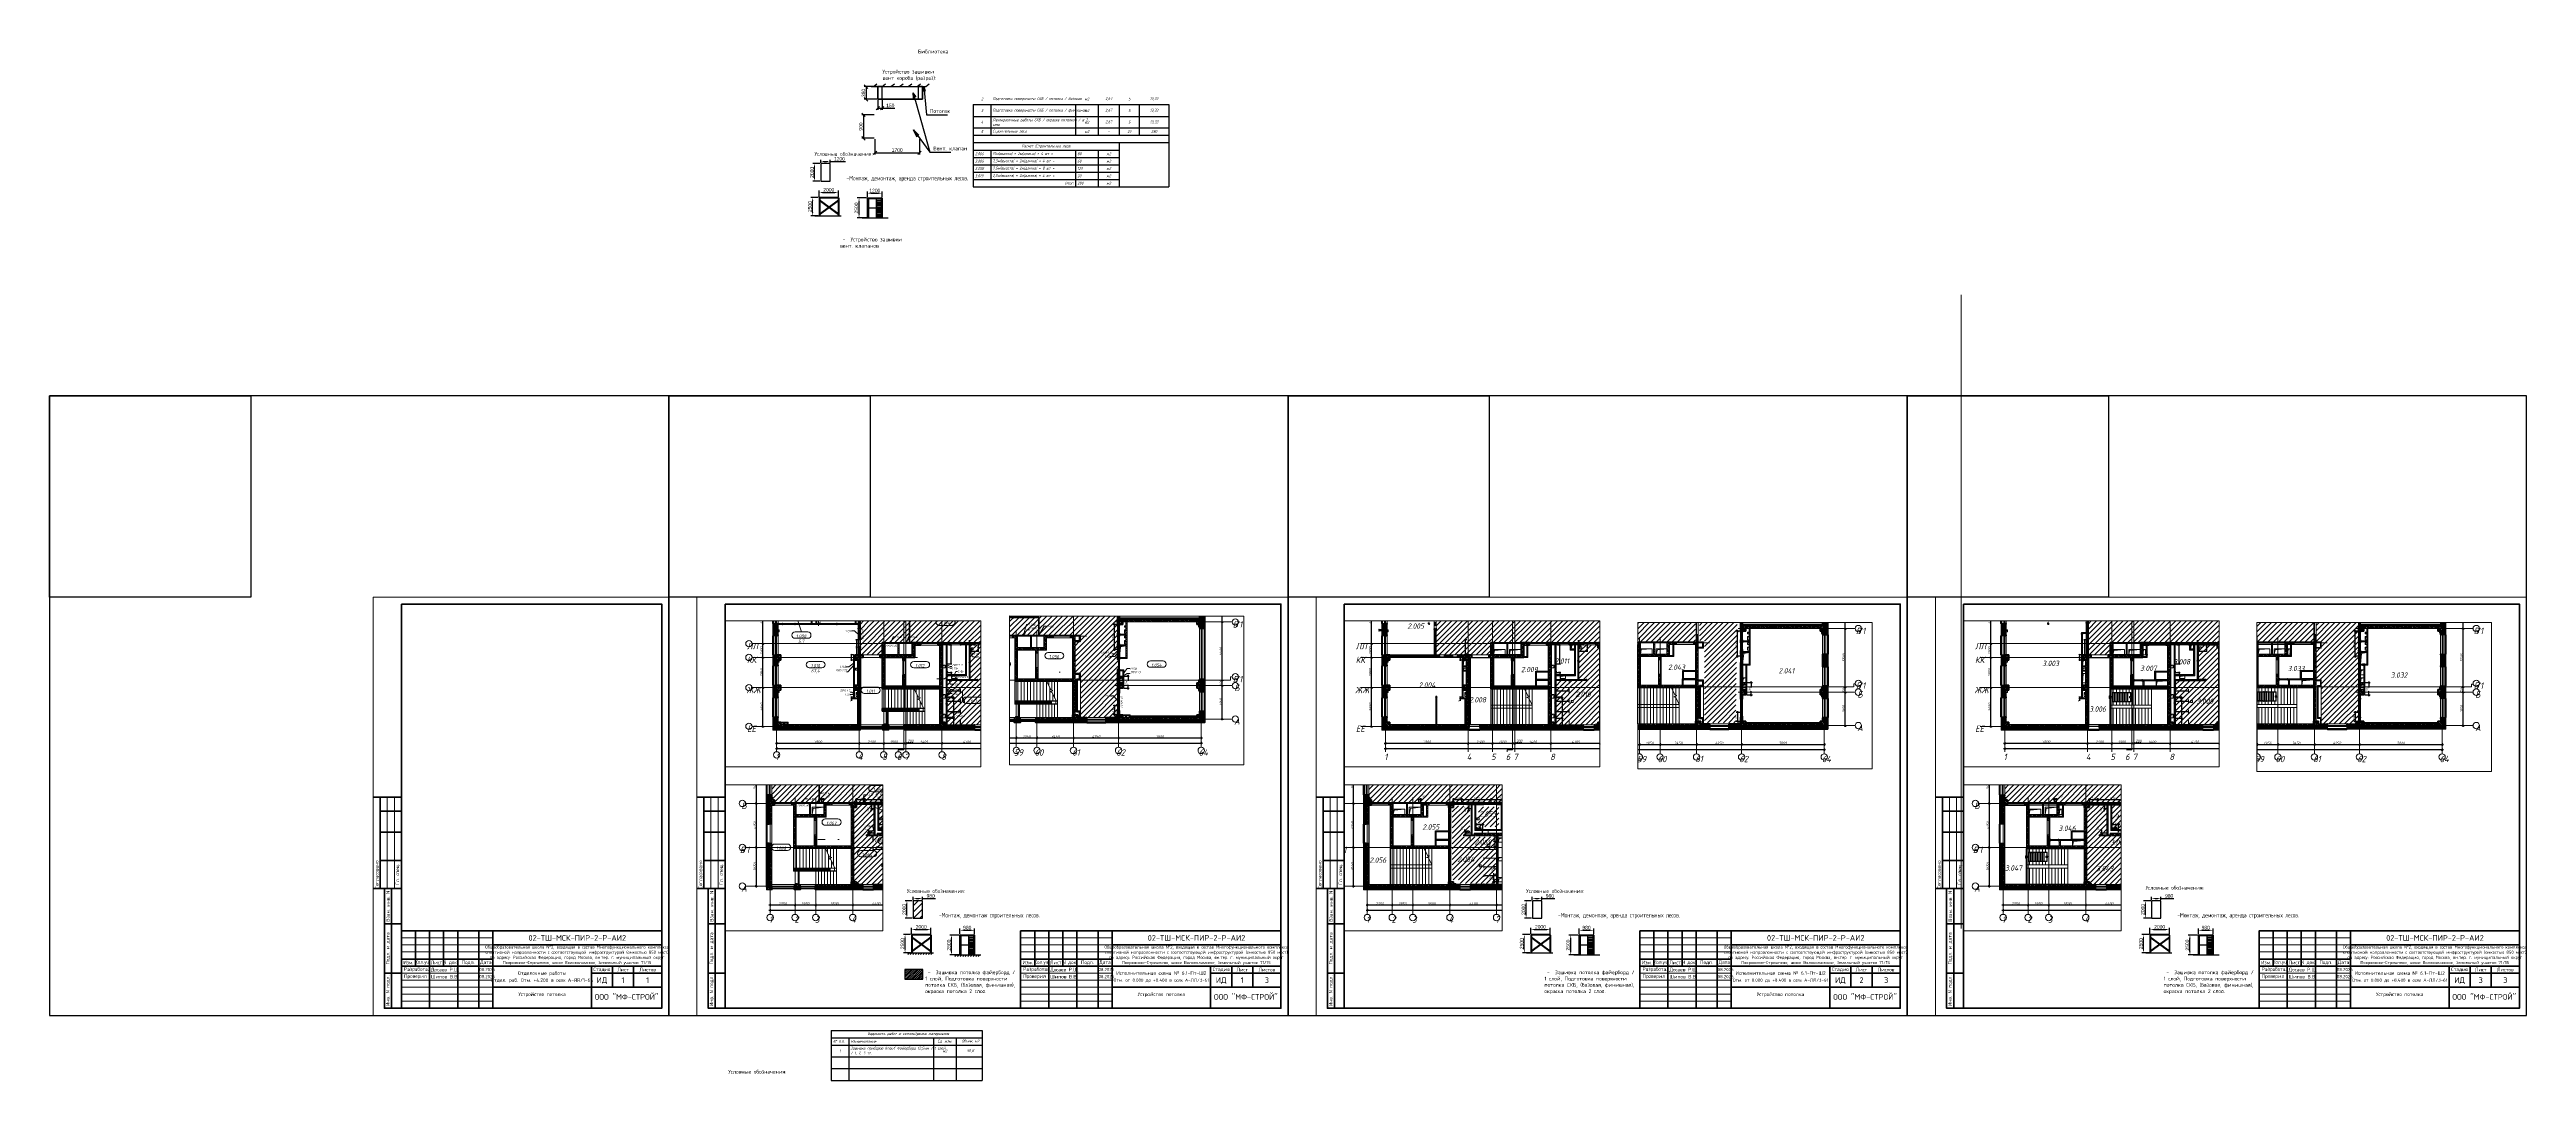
# Paper-space layout '6.1Файрб' of a CAD drawing. Header units: millimetres. Extents: x -143 to 1617, y -46 to 686.
# The model-space entities are those that its viewports show. They can reach past a viewport. Long polylines and large blocks are cut down to what shows.
import ezdxf
from ezdxf.enums import TextEntityAlignment as Align

# ---------------------------------------------------------------- set-up
doc = ezdxf.new("R2018")
doc.units = ezdxf.units.MM
for name, pattern in [('200_ШТРИХ_ш1п0_6_', [160, 100, -60]), ('50_200_ШТРИХ_1Т_ш5_п1_п1_', [700, 500, -100, 0, -100]), ('Штрих', [635, 317.5, -317.5])]:
    doc.linetypes.add(name, pattern=pattern)
for name, color, linetype, lineweight in [('0)ВЭ', 7, 'Continuous', 15), ('6.4.1) Окр пт с инж. ПТ2.16', 3, 'Continuous', 60), ('A-____-____-DIMS', 7, 'Continuous', 9), ('A-DETL-____-OTLN-4', 7, 'Continuous', 18), ('A-DETL-GENF-OTLN', 7, 'Continuous', 9), ('A-DOOR-OPNG-MCUT', 7, 'Continuous', 35), ('A-FLOR-____-OTLN', 7, 'Continuous', 9), ('A-GENM-____-HDLN', 7, 'Штрих', 9), ('A-GENM-____-IDEN', 7, 'Continuous', 9), ('A-GENM-____-MCUT', 7, 'Continuous', 25), ('A-GENM-____-OTLN', 7, 'Continuous', 9), ('A-GENM-____-OTLN-1', 7, 'Continuous', 25), ('A-GLAZ-____-IDEN', 7, 'Continuous', 9), ('A-GLAZ-____-OTLN', 7, 'Continuous', 9), ('A-WALL-____-MCUT', 7, 'Continuous', 13), ('A-WALL-____-MCUT-1', 7, 'Continuous', 9), ('A-WALL-____-MCUT-2', 7, 'Continuous', 50), ('A-WALL-____-MCUT-3', 7, 'Continuous', 9), ('A-WALL-____-OTLN', 7, 'Continuous', 9), ('A-WALL-____-PATT-1', 7, 'Continuous', 9), ('A-WALL-FNSH-MCUT-1', 7, 'Continuous', 9), ('I-WALL-____-OTLN', 7, 'Continuous', 9), ('S-COLS-____-MCUT', 7, 'Continuous', 50), ('S-COLS-____-OTLN', 7, 'Continuous', 9), ('S-GRID-____-IDEN', 7, 'Continuous', 9), ('S-GRID-____-OTLN', 7, 'Continuous', 9), ('S-GRID-____-OTLN-1', 7, '50_200_ШТРИХ_1Т_ш5_п1_п1_', 9), ('S-STRS-____-MBND', 7, 'Continuous', 9), ('S-STRS-____-OTLN-1', 7, 'Continuous', 9), ('Марки помещений', 7, 'Continuous', 9)]:
    doc.layers.add(name, color=color, linetype=linetype, lineweight=lineweight)
for name, color, linetype, lineweight, true_color in [('A-AREA-IDEN-1', 7, 'Continuous', 9, 0x000000), ('A-DETL-GENF-OTLN-3', 9, 'Continuous', 9, 0x808080), ('A-DETL-GENF-OTLN-4', 9, '200_ШТРИХ_ш1п0_6_', 9, 0x808080), ('A-DOOR-____-OTLN-1', 7, 'Continuous', 9, 0xffffff), ('A-GLAZ-____-OTLN-1', 7, 'Continuous', 9, 0xc0c0c0), ('G-____-____-SYMB-1', 9, 'Continuous', 9, 0x808080)]:
    doc.layers.add(name, color=color, linetype=linetype, lineweight=lineweight, true_color=true_color)
doc.layers.add('Условные обозначения', color=90, linetype='Continuous')
doc.styles.add('ISOCPEUR_I', font='isocpeui.ttf', dxfattribs={"width": 0.9, "height": 2.5})
doc.styles.add('ISOCPEUR_I_10', font='isocpeui.ttf', dxfattribs={"width": 0.9, "height": 180})
doc.styles.add('ISOCPEUR_I_11', font='isocpeui.ttf', dxfattribs={"width": 0.9, "height": 200})
doc.styles.add('ISOCPEUR_I_2', font='isocpeui.ttf', dxfattribs={"width": 0.85, "height": 2.3})
doc.styles.add('ISOCPEUR_I_3', font='isocpeui.ttf', dxfattribs={"width": 0.85, "height": 2.2})
doc.styles.add('ISOCPEUR_I_7', font='isocpeui.ttf', dxfattribs={"width": 0.9, "height": 90})
doc.styles.add('ISOCPEUR_I_9', font='isocpeui.ttf', dxfattribs={"width": 0.9, "height": 250})
doc.styles.get("Standard").update_dxf_attribs({"font": 'arial.ttf'})
doc.styles.add('СПДС', font='isocpeur.ttf', dxfattribs={"width": 0.9})
doc.dimstyles.new('ISO-1_8_0_9К_СРЕДНИЙ_Кладочные_1', dxfattribs={"dimscale": 304.8, "dimtxt": 89.638306, "dimasz": 0.246063, "dimexe": 0.19685, "dimexo": 0, "dimgap": 0, "dimtad": 1, "dimdec": 3, "dimrnd": 0.001, "dimdsep": 46, "dimtxsty": 'ISOCPEUR_I_7', "dimblk1": 'OBLIQUE', "dimblk2": 'OBLIQUE', "dimsah": 1, "dimcen": 0.09, "dimdle": 0.19685, "dimazin": 0, "dimtfac": 1, "dimtdec": 4, "dimtix": 1, "dimtmove": 0, "dimatfit": 3, "dimfxl": 1, "dimtvp": 1, "dimtolj": 1, "dimtzin": 0, "dimarcsym": 2})
doc.dimstyles.new('ISO-1_8_0_9К_СРЕДНИЙ_Кладочные_2', dxfattribs={"dimscale": 304.8, "dimtxt": 89.638306, "dimasz": 0.246063, "dimexe": 0.19685, "dimexo": 0, "dimgap": 0, "dimtad": 1, "dimdec": 3, "dimrnd": 0.001, "dimdsep": 46, "dimtxsty": 'ISOCPEUR_I_7', "dimblk1": 'OBLIQUE', "dimblk2": 'OBLIQUE', "dimsah": 1, "dimcen": 0.09, "dimdle": 0.19685, "dimazin": 0, "dimtfac": 1, "dimtdec": 4, "dimtix": 1, "dimtmove": 1, "dimatfit": 3, "dimfxl": 1, "dimtvp": 1, "dimtolj": 1, "dimtzin": 0, "dimarcsym": 2})
doc.dimstyles.new('ISO-1_8_0_9К_СРЕДНИЙ_Кладочные_3', dxfattribs={"dimscale": 304.8, "dimtxt": 179.276612, "dimasz": 0.492126, "dimexe": 0.393701, "dimexo": 0, "dimgap": 0, "dimtad": 1, "dimdec": 3, "dimrnd": 0.001, "dimdsep": 46, "dimtxsty": 'ISOCPEUR_I_10', "dimblk1": 'OBLIQUE', "dimblk2": 'OBLIQUE', "dimsah": 1, "dimcen": 0.09, "dimdle": 0.393701, "dimazin": 0, "dimtfac": 1, "dimtdec": 4, "dimtix": 1, "dimtmove": 0, "dimatfit": 3, "dimfxl": 1, "dimtvp": 1, "dimtolj": 1, "dimtzin": 0, "dimarcsym": 2})
doc.dimstyles.new('ISO-1_8_0_9К_СРЕДНИЙ_Кладочные_4', dxfattribs={"dimscale": 304.8, "dimtxt": 179.276612, "dimasz": 0.492126, "dimexe": 0.393701, "dimexo": 0, "dimgap": 0, "dimtad": 1, "dimdec": 3, "dimrnd": 0.001, "dimdsep": 46, "dimtxsty": 'ISOCPEUR_I_10', "dimblk1": 'OBLIQUE', "dimblk2": 'OBLIQUE', "dimsah": 1, "dimcen": 0.09, "dimdle": 0.393701, "dimazin": 0, "dimtfac": 1, "dimtdec": 4, "dimtix": 1, "dimtmove": 1, "dimatfit": 3, "dimfxl": 1, "dimtvp": 1, "dimtolj": 1, "dimtzin": 0, "dimarcsym": 2})
doc.dimstyles.new('ISO-1_8_0_9К_СРЕДНИЙ_Кладочные_5', dxfattribs={"dimscale": 304.8, "dimtxt": 179.276612, "dimasz": 0.492126, "dimexe": 0.393701, "dimexo": 0, "dimgap": 0, "dimtad": 1, "dimdec": 3, "dimrnd": 0.001, "dimdsep": 46, "dimtxsty": 'ISOCPEUR_I_10', "dimblk1": 'OBLIQUE', "dimblk2": 'OBLIQUE', "dimsah": 1, "dimcen": 0.09, "dimdle": 0.393701, "dimazin": 0, "dimtfac": 1, "dimtdec": 4, "dimtix": 1, "dimtmove": 2, "dimatfit": 3, "dimfxl": 1, "dimtvp": 1, "dimtolj": 1, "dimtzin": 0, "dimarcsym": 2})
doc.dimstyles.new('ISO-25', dxfattribs={"dimtxt": 2.5, "dimasz": 2.5, "dimexe": 1.25, "dimexo": 0.625, "dimtad": 1, "dimtxsty": 'Standard', "dimcen": 2.5, "dimadec": 0, "dimazin": 0, "dimtfac": 1, "dimtmove": 0, "dimatfit": 3, "dimfxl": 1, "dimarcsym": 0})
doc.dimstyles.new('ISO-2_5_0_9К_БОЛЬШОЙ_ОСИ', dxfattribs={"dimscale": 304.8, "dimtxt": 248.995294, "dimasz": 0.492126, "dimexe": 0.393701, "dimexo": 0, "dimgap": 0, "dimtad": 1, "dimdec": 0, "dimzin": 0, "dimdsep": 46, "dimtxsty": 'ISOCPEUR_I_9', "dimblk1": 'OBLIQUE', "dimblk2": 'OBLIQUE', "dimsah": 1, "dimcen": 0.09, "dimdle": 0.393701, "dimazin": 0, "dimtfac": 1, "dimtdec": 4, "dimtix": 1, "dimtmove": 0, "dimatfit": 3, "dimfxl": 1, "dimtvp": 1, "dimtolj": 1, "dimtzin": 0, "dimarcsym": 2})
doc.dimstyles.new('ISO-2_5_0_9К_БОЛЬШОЙ_ОСИ_1', dxfattribs={"dimscale": 304.8, "dimtxt": 248.995294, "dimasz": 0.492126, "dimexe": 0.393701, "dimexo": 0, "dimgap": 0, "dimtad": 1, "dimdec": 0, "dimzin": 0, "dimdsep": 46, "dimtxsty": 'ISOCPEUR_I_9', "dimblk1": 'OBLIQUE', "dimblk2": 'OBLIQUE', "dimsah": 1, "dimcen": 0.09, "dimdle": 0.393701, "dimazin": 0, "dimtfac": 1, "dimtdec": 4, "dimtix": 1, "dimtmove": 1, "dimatfit": 3, "dimfxl": 1, "dimtvp": 1, "dimtolj": 1, "dimtzin": 0, "dimarcsym": 2})
doc.dimstyles.new('Аннотативный', dxfattribs={"dimscale": 0, "dimtxt": 2.5, "dimasz": 2.5, "dimexe": 1.25, "dimexo": 0.625, "dimtad": 1, "dimtxsty": 'Standard', "dimcen": 2.5, "dimadec": 0, "dimazin": 0, "dimtfac": 1, "dimtmove": 0, "dimatfit": 3, "dimfxl": 1, "dimarcsym": 0})
pattern_1 = [(135, (-140714.89, 451794.26), (-35.35534, -35.35534), [])]
pattern_2 = [(45, (2200, -55431.04), (-114.04925, 114.04925), []), (45, (2314.05, -55431.04), (-114.04925, 114.04925), [201.613, -40.323, 3.353, -36.97])]
pattern_3 = [(45, (2200, -61781.04), (-114.04925, 114.04925), []), (45, (2314.05, -61781.04), (-114.04925, 114.04925), [201.613, -40.323, 3.353, -36.97])]
pattern_4 = [(45, (-5300, -61781.04), (-114.04925, 114.04925), []), (45, (-5185.95, -61781.04), (-114.04925, 114.04925), [201.613, -40.323, 3.353, -36.97])]
pattern_5 = [(45, (-17950, -55431.04), (-114.04925, 114.04925), []), (45, (-17835.95, -55431.04), (-114.04925, 114.04925), [201.613, -40.323, 3.353, -36.97])]
pattern_6 = [(45, (-17950, -62931.04), (-114.04925, 114.04925), []), (45, (-17835.95, -62931.04), (-114.04925, 114.04925), [201.613, -40.323, 3.353, -36.97])]
pattern_7 = [(45, (-140714.89, 451794.26), (-70.71068, 70.71068), []), (135, (-140714.89, 451794.26), (-70.71068, -70.71068), [])]
pattern_8 = [(45, (-140714.89, 451794.26), (-35.35534, 35.35534), [])]
pattern_9 = [(45, (2200, -58931.04), (-114.04925, 114.04925), []), (45, (2314.05, -58931.04), (-114.04925, 114.04925), [201.613, -40.323, 3.353, -36.97])]
pattern_10 = [(45, (-5300, -58931.04), (-114.04925, 114.04925), []), (45, (-5185.95, -58931.04), (-114.04925, 114.04925), [201.613, -40.323, 3.353, -36.97])]
pattern_11 = [(45, (-13300, -55431.04), (-114.04925, 114.04925), []), (45, (-13185.95, -55431.04), (-114.04925, 114.04925), [201.613, -40.323, 3.353, -36.97])]
pattern_12 = [(45, (-140714.89, 451794.26), (-84.85281, 84.85281), [])]
pattern_13 = [(45, (-140714.89, 451794.26), (-114.04925, 114.04925), []), (45, (-140600.84, 451794.26), (-114.04925, 114.04925), [201.612, -40.322, 3.353, -36.97])]
pattern_14 = [(45, (-140714.89, 451794.26), (-85.53659, 85.53659), []), (45, (-140657.87, 451794.26), (-85.53659, 85.53659), [])]
pattern_15 = [(45, (-101000, 1668.96), (-114.04925, 114.04925), []), (45, (-100885.95, 1668.96), (-114.04925, 114.04925), [201.613, -40.323, 3.353, -36.97])]
pattern_16 = [(45, (-93500, 1668.96), (-114.04925, 114.04925), []), (45, (-93385.95, 1668.96), (-114.04925, 114.04925), [201.613, -40.323, 3.353, -36.97])]
pattern_17 = [(45, (-101000, -7331.04), (-114.04925, 114.04925), []), (45, (-100885.95, -7331.04), (-114.04925, 114.04925), [201.613, -40.323, 3.353, -36.97])]
pattern_18 = [(45, (-93500, -7331.04), (-114.04925, 114.04925), []), (45, (-93385.95, -7331.04), (-114.04925, 114.04925), [201.613, -40.323, 3.353, -36.97])]
pattern_19 = [(45, (-101000, -1331.04), (-114.04925, 114.04925), []), (45, (-100885.95, -1331.04), (-114.04925, 114.04925), [201.613, -40.323, 3.353, -36.97])]
pattern_20 = [(45, (-93500, -1331.04), (-114.04925, 114.04925), []), (45, (-93385.95, -1331.04), (-114.04925, 114.04925), [201.613, -40.323, 3.353, -36.97])]
pattern_21 = [(45, (-5550, -5831.04), (-114.0493, 114.0493), []), (45, (-5435.95, -5831.04), (-114.0493, 114.0493), [201.613, -40.323, 3.353, -36.97])]
pattern_22 = [(45, (-5550, 1668.96), (-114.0493, 114.0493), []), (45, (-5435.95, 1668.96), (-114.0493, 114.0493), [201.613, -40.323, 3.353, -36.97])]
pattern_23 = [(45, (-89250, 1668.96), (-114.04925, 114.04925), []), (45, (-89135.95, 1668.96), (-114.04925, 114.04925), [201.613, -40.323, 3.353, -36.97])]
pattern_24 = [(45, (2200, -6081.04), (-114.0493, 114.0493), []), (45, (2314.05, -6081.04), (-114.0493, 114.0493), [201.612, -40.322, 3.353, -36.97])]
pattern_25 = [(135, (-264901.3, 451794.26), (-35.35534, -35.35534), [])]
pattern_26 = [(45, (-264901.3, 451794.26), (-70.71068, 70.71068), []), (135, (-264901.3, 451794.26), (-70.71068, -70.71068), [])]
pattern_27 = [(45, (-264901.3, 451794.26), (-35.35534, 35.35534), [])]
pattern_28 = [(45, (-264901.3, 451794.26), (-114.04925, 114.04925), []), (45, (-264787.25, 451794.26), (-114.04925, 114.04925), [201.612, -40.322, 3.353, -36.97])]
pattern_29 = [(45, (-264901.3, 451794.26), (-84.85281, 84.85281), [])]
pattern_30 = [(45, (-264901.3, 451794.26), (-85.53659, 85.53659), []), (45, (-264844.28, 451794.26), (-85.53659, 85.53659), [])]
pattern_31 = [(45, (-264901.3, 451794.26), (-114.04925, 114.04925), []), (45, (-264787.25, 451794.26), (-114.04925, 114.04925), [201.612, -40.322, 3.353, -36.97])]
pattern_32 = [(135, (-264901.3, 451794.26), (-35.35534, -35.35534), [])]
pattern_33 = [(45, (-264901.3, 451794.26), (-70.71068, 70.71068), []), (135, (-264901.3, 451794.26), (-70.71068, -70.71068), [])]
pattern_34 = [(45, (-264901.3, 451794.26), (-84.85281, 84.85281), [])]
pattern_35 = [(45, (-264901.3, 451794.26), (-35.35534, 35.35534), [])]
pattern_36 = [(45, (-264901.3, 451794.26), (-85.53659, 85.53659), []), (45, (-264844.28, 451794.26), (-85.53659, 85.53659), [])]
pattern_37 = [(135, (-425830.77, 451794.26), (-35.35534, -35.35534), [])]
pattern_38 = [(45, (-425830.77, 451794.26), (-114.04925, 114.04925), []), (45, (-425716.72, 451794.26), (-114.04925, 114.04925), [201.612, -40.322, 3.353, -36.97])]
pattern_39 = [(45, (-425830.77, 451794.26), (-35.35534, 35.35534), [])]
pattern_40 = [(45, (-425830.77, 451794.26), (-85.53659, 85.53659), []), (45, (-425773.75, 451794.26), (-85.53659, 85.53659), [])]
pattern_41 = [(45, (-425830.77, 451794.26), (-70.71068, 70.71068), []), (135, (-425830.77, 451794.26), (-70.71068, -70.71068), [])]
pattern_42 = [(45, (-425830.77, 451794.26), (-84.85281, 84.85281), [])]

# ---------------------------------------------------------------- blocks, each defined once
blk = doc.blocks.new('*U4572')
at = {"color": 4}
blk.add_lwpolyline([(-220, -220), (220, -220), (220, 220), (-220, 220)], close=True, dxfattribs=at)
at = {"color": 3}
blk.add_lwpolyline([(-220, 220), (-77, 220), (-77, 77), (-220, 77)], close=True, dxfattribs=at)
blk = doc.blocks.new('*U4573')
at = {"color": 0, "linetype": 'ByBlock', "lineweight": -2, "transparency": 16777216}
for p in [(0, 0), (440, 0), (880, 0), (1320, 0)]:
    blk.add_blockref('*U4572', p, dxfattribs=at)
blk = doc.blocks.new('*U2215')
at = {"lineweight": 0}
blk.add_lwpolyline([(-205, -5), (5, -5), (5, 292), (-205, 292)], close=True, dxfattribs=at)
at = {"color": 0, "linetype": 'Continuous', "lineweight": 50}
blk.add_lwpolyline([(-185, 287), (0, 287), (0, 0), (-185, 0)], close=True, dxfattribs=at)
at = {"lineweight": 35}
for points in [[(-185, 150), (-205, 150)], [(-200, 85), (-200, 150)], [(-185, 140), (-200, 140)], [(-185, 125), (-200, 125)], [(-185, 105), (-200, 105)], [(-185, 85), (-205, 85)], [(-185, 85), (-197, 85), (-197, 0), (-185, 0)], [(-192, 0), (-192, 85)], [(-185, 60), (-197, 60)], [(-175, 55), (-175, 30)], [(-165, 55), (-165, 0)], [(-155, 55), (-155, 30)], [(-145, 55), (-145, 0)], [(-130, 55), (-130, 0)], [(-120, 55), (-120, 0)], [(-120, 45), (0, 45)], [(-185, 25), (-197, 25)], [(-185, 35), (-120, 35)], [(-185, 30), (0, 30)], [(-50, 30), (-50, 0)], [(-50, 25), (0, 25)], [(-35, 30), (-35, 15)], [(-20, 30), (-20, 15)], [(-120, 15), (0, 15)]]:
    blk.add_lwpolyline(points, dxfattribs=at)
at = {"lineweight": 18}
for points in [[(-195, 85), (-195, 150)], [(-190, 85), (-190, 150)], [(-185, 50), (-120, 50)], [(-185, 45), (-120, 45)], [(-185, 40), (-120, 40)], [(-185, 25), (-120, 25)], [(-185, 20), (-120, 20)], [(-185, 15), (-120, 15)], [(-185, 10), (-120, 10)], [(-185, 5), (-120, 5)]]:
    blk.add_lwpolyline(points, dxfattribs=at)
at = {"lineweight": 35}
blk.add_lwpolyline([(-185, 0), (0, 0), (0, 55), (-185, 55)], close=True, dxfattribs=at)
at = {"lineweight": 0}
blk.add_lwpolyline([(0, -5), (5, -5), (5, 0)], dxfattribs=at)
at = {"lineweight": -2, "char_height": 2.5, "attachment_point": 5, "rotation": 90, "style": 'СПДС'}
for s, insert, width in [('Согласовано', (-202.5, 95), 19.991), ('Гл. спец.', (-187.5, 95), 19.991), ('Взам. инв. N', (-194.5, 72.5), 24.991), ('Подл. и дата', (-194.5, 42.5), 34.991), ('Инв. N подл.', (-194.5, 12.5), 24.991)]:
    blk.add_mtext(s, dxfattribs=dict(at, insert=insert, width=width))
at = {"insert": (-119.3, 44.6), "char_height": 2.2, "attachment_point": 1, "style": 'СПДС'}
blk.add_mtext_dynamic_manual_height_columns('\\pxqc;Общеобразовательная школа №2, входящая в состав Многофункционального комплекса спортивной направленности с соответствующей инфраструктурой (емкостью 850 мест) \\Pпо адресу: Российская Федерация, город Москва, вн.тер. г. муниципальный округ Покровское-Стрешнево, шоссе Волоколамское, земельный участок 71/15', width=118.293, gutter_width=0, heights=[15.2], dxfattribs=at)
at = {"lineweight": -2, "char_height": 2.5, "style": 'СПДС'}
for s, insert, width, attachment_point in [('Разработал', (-183.1, 27.5), 17.953, 4), ('Проверил', (-183.1, 22.5), 17.953, 4), ('Изм.', (-180, 32.5), 10, 5), ('Кол.уч.', (-170, 32.5), 10, 5), ('Лист', (-160, 32.5), 10, 5), ('N док.', (-150, 32.5), 10, 5), ('Подп.', (-137.5, 32.5), 15, 5), ('Дата', (-125, 32.5), 10, 5), ('Стадия', (-42.5, 27.5), 15, 5), ('Лист', (-27.5, 27.5), 15, 5), ('Листов', (-10, 27.5), 20, 5)]:
    blk.add_mtext(s, dxfattribs=dict(at, insert=insert, width=width, attachment_point=attachment_point))
at = {"lineweight": 30, "width": 0.9, "flags": 104}
blk.add_attdef('ШАПКА', text='', height=3, dxfattribs=at).set_placement((-135, 281), align=Align.MIDDLE_CENTER)
at = {"style": 'СПДС'}
for tag, height, p in [('ШИФР_ПРОЕКТА', 4, (-60, 50)), ('НАИМЕНОВАНИЕ_ОБЪЕКТА2', 2.5, (-85, 20)), ('НАИМЕНОВАНИЕ_ОБЪЕКТА', 2.5, (-85, 25)), ('СТАДИЯ', 4, (-42.5, 20)), ('ЛИСТ_первый', 4, (-27.5, 20)), ('ЛИСТОВ', 4, (-10, 20)), ('НАИМЕНОВАНИЕ_ЧЕРТЕЖА2', 2.5, (-85, 5)), ('НАИМЕНОВАНИЕ_ЧЕРТЕЖА1', 2.5, (-85, 10)), ('ОРГАНИЗАЦИЯ_РАЗРАБОТЧИК1', 4, (-25, 8.1))]:
    blk.add_attdef(tag, text='', height=height, dxfattribs=at).set_placement(p, align=Align.MIDDLE_CENTER)
for tag, p in [('РАЗРАБОТЧИК', (-164, 27.5)), ('РУК.ГРУППЫ', (-164, 22.5))]:
    blk.add_attdef(tag, text='', height=2.5, dxfattribs=at).set_placement(p, align=Align.MIDDLE_LEFT)
at = {"style": 'СПДС', "width": 0.9}
for p in [(-129.6, 26.4), (-129.6, 21.4)]:
    blk.add_attdef('ДАТА', p, '', height=2.3, dxfattribs=at)
blk = doc.blocks.new('*U2202')
at = {"lineweight": 0}
blk.add_lwpolyline([(-415, -5), (5, -5), (5, 292), (-415, 292)], close=True, dxfattribs=at)
at = {"color": 0, "linetype": 'Continuous', "lineweight": 50}
blk.add_lwpolyline([(-395, 287), (0, 287), (0, 0), (-395, 0)], close=True, dxfattribs=at)
at = {"lineweight": 35}
for points in [[(-395, 150), (-415, 150)], [(-410, 85), (-410, 150)], [(-395, 140), (-410, 140)], [(-395, 125), (-410, 125)], [(-395, 105), (-410, 105)], [(-395, 85), (-415, 85)], [(-395, 85), (-407, 85), (-407, 0), (-395, 0)], [(-402, 0), (-402, 85)], [(-395, 60), (-407, 60)], [(-175, 55), (-175, 30)], [(-165, 55), (-165, 0)], [(-155, 55), (-155, 30)], [(-145, 55), (-145, 0)], [(-130, 55), (-130, 0)], [(-120, 55), (-120, 0)], [(-120, 45), (0, 45)], [(-395, 25), (-407, 25)], [(-185, 35), (-120, 35)], [(-185, 30), (0, 30)], [(-50, 30), (-50, 0)], [(-50, 25), (0, 25)], [(-35, 30), (-35, 15)], [(-20, 30), (-20, 15)], [(-120, 15), (0, 15)]]:
    blk.add_lwpolyline(points, dxfattribs=at)
at = {"lineweight": 18}
for points in [[(-405, 85), (-405, 150)], [(-400, 85), (-400, 150)], [(-185, 50), (-120, 50)], [(-185, 45), (-120, 45)], [(-185, 40), (-120, 40)], [(-185, 25), (-120, 25)], [(-185, 20), (-120, 20)], [(-185, 15), (-120, 15)], [(-185, 10), (-120, 10)], [(-185, 5), (-120, 5)]]:
    blk.add_lwpolyline(points, dxfattribs=at)
at = {"lineweight": 35}
blk.add_lwpolyline([(-185, 0), (0, 0), (0, 55), (-185, 55)], close=True, dxfattribs=at)
at = {"lineweight": 0}
blk.add_lwpolyline([(0, -5), (5, -5), (5, 0)], dxfattribs=at)
at = {"lineweight": -2, "char_height": 2.5, "attachment_point": 5, "rotation": 90, "style": 'СПДС'}
for s, insert, width in [('Согласовано', (-412.5, 95), 19.991), ('Гл. спец.', (-397.5, 95), 19.991), ('Взам. инв. N', (-404.5, 72.5), 24.991), ('Подл. и дата', (-404.5, 42.5), 34.991), ('Инв. N подл.', (-404.5, 12.5), 24.991)]:
    blk.add_mtext(s, dxfattribs=dict(at, insert=insert, width=width))
at = {"insert": (-119.3, 44.6), "char_height": 2.2, "attachment_point": 1, "style": 'СПДС'}
blk.add_mtext_dynamic_manual_height_columns('\\pxqc;Общеобразовательная школа №2, входящая в состав Многофункционального комплекса спортивной направленности с соответствующей инфраструктурой (емкостью 850 мест) \\Pпо адресу: Российская Федерация, город Москва, вн.тер. г. муниципальный округ Покровское-Стрешнево, шоссе Волоколамское, земельный участок 71/15', width=118.293, gutter_width=0, heights=[15.2], dxfattribs=at)
at = {"lineweight": -2, "char_height": 2.5, "style": 'СПДС'}
for s, insert, width, attachment_point in [('Разработал', (-183.1, 27.5), 17.953, 4), ('Проверил', (-183.1, 22.5), 17.953, 4), ('Изм.', (-180, 32.5), 10, 5), ('Кол.уч.', (-170, 32.5), 10, 5), ('Лист', (-160, 32.5), 10, 5), ('N док.', (-150, 32.5), 10, 5), ('Подп.', (-137.5, 32.5), 15, 5), ('Дата', (-125, 32.5), 10, 5), ('Стадия', (-42.5, 27.5), 15, 5), ('Лист', (-27.5, 27.5), 15, 5), ('Листов', (-10, 27.5), 20, 5)]:
    blk.add_mtext(s, dxfattribs=dict(at, insert=insert, width=width, attachment_point=attachment_point))
at = {"lineweight": 30, "width": 0.9, "flags": 104}
blk.add_attdef('ШАПКА', text='', height=3, dxfattribs=at).set_placement((-135, 281), align=Align.MIDDLE_CENTER)
at = {"style": 'СПДС'}
for tag, height, p in [('ШИФР_ПРОЕКТА', 4, (-60, 50)), ('НАИМЕНОВАНИЕ_ОБЪЕКТА2', 2.5, (-85, 20)), ('НАИМЕНОВАНИЕ_ОБЪЕКТА', 2.5, (-85, 25)), ('СТАДИЯ', 4, (-42.5, 20)), ('ЛИСТ_первый', 4, (-27.5, 20)), ('ЛИСТОВ', 4, (-10, 20)), ('НАИМЕНОВАНИЕ_ЧЕРТЕЖА2', 2.5, (-85, 5)), ('НАИМЕНОВАНИЕ_ЧЕРТЕЖА1', 2.5, (-85, 10)), ('ОРГАНИЗАЦИЯ_РАЗРАБОТЧИК1', 4, (-25, 8.1))]:
    blk.add_attdef(tag, text='', height=height, dxfattribs=at).set_placement(p, align=Align.MIDDLE_CENTER)
for tag, p in [('РАЗРАБОТЧИК', (-164, 27.5)), ('РУК.ГРУППЫ', (-164, 22.5))]:
    blk.add_attdef(tag, text='', height=2.5, dxfattribs=at).set_placement(p, align=Align.MIDDLE_LEFT)
at = {"style": 'СПДС', "width": 0.9}
for p in [(-129.6, 26.4), (-129.6, 21.4)]:
    blk.add_attdef('ДАТА', p, '', height=2.3, dxfattribs=at)
blk = doc.blocks.new('*D4574')
at = {"color": 0, "lineweight": -2, "transparency": 16777216}
for p, q in [((404.3, 604.8), (399.3, 604.8)), ((400.6, 594.9), (400.6, 602.3)), ((404.3, 592.4), (399.3, 592.4))]:
    blk.add_line(p, q, dxfattribs=at)
at = {"color": 0, "transparency": 16777216}
for points in [[(400.1, 602.3), (401, 602.3), (400.6, 604.8)], [(400.1, 594.9), (401, 594.9), (400.6, 592.4)]]:
    blk.add_solid(points, dxfattribs=at)
at = {"layer": 'Defpoints', "color": 0, "transparency": 16777216}
for p in [(400.6, 604.8), (405, 604.8), (405, 592.4)]:
    blk.add_point(p, dxfattribs=at)
at = {"color": 0, "lineweight": 25, "transparency": 16777216, "insert": (398.7, 598.6), "char_height": 2.5, "attachment_point": 5, "rotation": 90}
blk.add_mtext('2000', dxfattribs=at)
blk = doc.blocks.new('*D4575')
at = {"color": 0, "lineweight": -2, "transparency": 16777216}
for p, q in [((405, 605.4), (405, 607.6)), ((407.5, 606.3), (409.1, 606.3)), ((411.6, 605.4), (411.6, 607.6)), ((411.6, 606.3), (422.6, 606.3))]:
    blk.add_line(p, q, dxfattribs=at)
at = {"color": 0, "transparency": 16777216}
for points in [[(407.5, 606.7), (407.5, 605.9), (405, 606.3)], [(409.1, 606.7), (409.1, 605.9), (411.6, 606.3)]]:
    blk.add_solid(points, dxfattribs=at)
at = {"layer": 'Defpoints', "color": 0, "transparency": 16777216}
for p in [(405, 604.8), (411.6, 606.3), (411.6, 604.8)]:
    blk.add_point(p, dxfattribs=at)
at = {"color": 0, "lineweight": 25, "transparency": 16777216, "insert": (418.3, 608.2), "char_height": 2.5, "attachment_point": 5}
blk.add_mtext('1200', dxfattribs=at)
blk = doc.blocks.new('*D4576')
at = {"color": 0, "lineweight": -2, "transparency": 16777216}
for p, q in [((403.8, 581.3), (403.8, 585.6)), ((406.3, 584.3), (415.1, 584.3)), ((417.6, 581.3), (417.6, 585.6))]:
    blk.add_line(p, q, dxfattribs=at)
at = {"color": 0, "transparency": 16777216}
for points in [[(406.3, 584.7), (406.3, 583.9), (403.8, 584.3)], [(415.1, 584.7), (415.1, 583.9), (417.6, 584.3)]]:
    blk.add_solid(points, dxfattribs=at)
at = {"layer": 'Defpoints', "color": 0, "transparency": 16777216}
for p in [(417.6, 584.3), (403.8, 580.7), (417.6, 580.7)]:
    blk.add_point(p, dxfattribs=at)
at = {"color": 0, "lineweight": 25, "transparency": 16777216, "insert": (410.7, 586.2), "char_height": 2.5, "attachment_point": 5}
blk.add_mtext('2000', dxfattribs=at)
blk = doc.blocks.new('*D4577')
at = {"color": 0, "lineweight": -2, "transparency": 16777216}
for p, q in [((403.2, 580.7), (398, 580.7)), ((403.2, 567.8), (398, 567.8)), ((399.2, 570.3), (399.2, 578.2))]:
    blk.add_line(p, q, dxfattribs=at)
at = {"color": 0, "transparency": 16777216}
for points in [[(398.8, 578.2), (399.7, 578.2), (399.2, 580.7)], [(398.8, 570.3), (399.7, 570.3), (399.2, 567.8)]]:
    blk.add_solid(points, dxfattribs=at)
at = {"layer": 'Defpoints', "color": 0, "transparency": 16777216}
for p in [(399.2, 580.7), (403.8, 580.7), (403.8, 567.8)]:
    blk.add_point(p, dxfattribs=at)
at = {"color": 0, "lineweight": 25, "transparency": 16777216, "insert": (397.3, 574.3), "char_height": 2.5, "width": 8.611, "attachment_point": 5, "rotation": 90}
blk.add_mtext('2500', dxfattribs=at)
blk = doc.blocks.new('*D4578')
at = {"color": 0, "lineweight": -2, "transparency": 16777216}
for p, q in [((438.2, 581), (438.2, 585)), ((440.7, 583.8), (446.1, 583.8)), ((448.6, 581), (448.6, 585))]:
    blk.add_line(p, q, dxfattribs=at)
at = {"color": 0, "transparency": 16777216}
for points in [[(440.7, 584.2), (440.7, 583.4), (438.2, 583.8)], [(446.1, 584.2), (446.1, 583.4), (448.6, 583.8)]]:
    blk.add_solid(points, dxfattribs=at)
at = {"layer": 'Defpoints', "color": 0, "transparency": 16777216}
for p in [(448.6, 583.8), (438.2, 580.4), (448.6, 580.4)]:
    blk.add_point(p, dxfattribs=at)
at = {"color": 0, "transparency": 16777216, "insert": (443.4, 585.7), "char_height": 2.5, "attachment_point": 5}
blk.add_mtext('1200', dxfattribs=at)
blk = doc.blocks.new('*D4579')
at = {"color": 0, "lineweight": -2, "transparency": 16777216}
for p, q in [((437.6, 580.4), (430.9, 580.4)), ((437.6, 566.3), (430.9, 566.3)), ((432.2, 568.8), (432.2, 577.9))]:
    blk.add_line(p, q, dxfattribs=at)
at = {"color": 0, "transparency": 16777216}
for points in [[(431.8, 577.9), (432.6, 577.9), (432.2, 580.4)], [(431.8, 568.8), (432.6, 568.8), (432.2, 566.3)]]:
    blk.add_solid(points, dxfattribs=at)
at = {"layer": 'Defpoints', "color": 0, "transparency": 16777216}
for p in [(432.2, 580.4), (438.2, 580.4), (438.2, 566.3)]:
    blk.add_point(p, dxfattribs=at)
at = {"color": 0, "transparency": 16777216, "insert": (430.3, 573.3), "char_height": 2.5, "attachment_point": 5, "rotation": 90}
blk.add_mtext('2500', dxfattribs=at)
blk = doc.blocks.new('_Oblique')
at = {"color": 0, "linetype": 'ByBlock', "lineweight": -2}
blk.add_line((-0.5, -0.5), (0.5, 0.5), dxfattribs=at)
blk = doc.blocks.new('*D4580')
at = {"color": 0, "lineweight": -2, "transparency": 16777216}
for p, q in [((445.6, 649.9), (445.6, 643)), ((445.6, 644.2), (448.6, 644.2)), ((448.6, 649.9), (448.6, 643)), ((448.6, 644.2), (457.6, 644.2))]:
    blk.add_line(p, q, dxfattribs=at)
at = {"layer": 'Defpoints', "color": 0, "transparency": 16777216}
for p in [(445.6, 650.5), (448.6, 650.5), (448.6, 644.2)]:
    blk.add_point(p, dxfattribs=at)
at = {"color": 0, "lineweight": -2, "transparency": 16777216, "xscale": 2.5, "yscale": 2.5, "zscale": 2.5, "rotation": 180}
blk.add_blockref('_Oblique', (445.6, 644.2), dxfattribs=at)
at = {"color": 0, "lineweight": -2, "transparency": 16777216, "xscale": 2.5, "yscale": 2.5, "zscale": 2.5}
blk.add_blockref('_Oblique', (448.6, 644.2), dxfattribs=at)
at = {"color": 0, "lineweight": 25, "transparency": 16777216, "insert": (454.4, 646.1), "char_height": 2.5, "attachment_point": 5}
blk.add_mtext('150', dxfattribs=at)
blk = doc.blocks.new('*D4581')
at = {"color": 0, "lineweight": -2, "transparency": 16777216}
for p, q in [((445, 659.5), (435.9, 659.5)), ((437.2, 659.5), (437.2, 650.5)), ((445, 650.5), (435.9, 650.5))]:
    blk.add_line(p, q, dxfattribs=at)
at = {"layer": 'Defpoints', "color": 0, "transparency": 16777216}
for p in [(445.6, 659.5), (437.2, 650.5), (445.6, 650.5)]:
    blk.add_point(p, dxfattribs=at)
at = {"color": 0, "lineweight": -2, "transparency": 16777216, "xscale": 2.5, "yscale": 2.5, "zscale": 2.5}
for p, rotation in [((437.2, 659.5), 90), ((437.2, 650.5), 270)]:
    blk.add_blockref('_Oblique', p, dxfattribs=dict(at, rotation=rotation))
at = {"color": 0, "lineweight": 25, "transparency": 16777216, "insert": (435.3, 655), "char_height": 2.5, "attachment_point": 5, "rotation": 90}
blk.add_mtext('380', dxfattribs=at)
blk = doc.blocks.new('*D4582')
at = {"color": 0, "lineweight": -2, "transparency": 16777216}
for p, q in [((443.5, 622.1), (443.5, 611.3)), ((475.2, 622.1), (475.2, 611.3)), ((443.5, 612.5), (475.2, 612.5))]:
    blk.add_line(p, q, dxfattribs=at)
at = {"layer": 'Defpoints', "color": 0, "transparency": 16777216}
for p in [(443.5, 622.7), (475.2, 622.7), (475.2, 612.5)]:
    blk.add_point(p, dxfattribs=at)
at = {"color": 0, "lineweight": -2, "transparency": 16777216, "xscale": 2.5, "yscale": 2.5, "zscale": 2.5, "rotation": 180}
blk.add_blockref('_Oblique', (443.5, 612.5), dxfattribs=at)
at = {"color": 0, "lineweight": -2, "transparency": 16777216, "xscale": 2.5, "yscale": 2.5, "zscale": 2.5}
blk.add_blockref('_Oblique', (475.2, 612.5), dxfattribs=at)
at = {"color": 0, "lineweight": 25, "transparency": 16777216, "insert": (459.3, 614.4), "char_height": 2.5, "attachment_point": 5}
blk.add_mtext('1700', dxfattribs=at)
blk = doc.blocks.new('*D4583')
at = {"color": 0, "lineweight": -2, "transparency": 16777216}
for p, q in [((442.9, 639.5), (434.1, 639.5)), ((435.4, 639.5), (435.4, 622.8)), ((442.9, 622.8), (434.1, 622.8))]:
    blk.add_line(p, q, dxfattribs=at)
at = {"layer": 'Defpoints', "color": 0, "transparency": 16777216}
for p in [(443.5, 639.5), (435.4, 622.8), (443.5, 622.8)]:
    blk.add_point(p, dxfattribs=at)
at = {"color": 0, "lineweight": -2, "transparency": 16777216, "xscale": 2.5, "yscale": 2.5, "zscale": 2.5}
for p, rotation in [((435.4, 639.5), 90), ((435.4, 622.8), 270)]:
    blk.add_blockref('_Oblique', p, dxfattribs=dict(at, rotation=rotation))
at = {"color": 0, "lineweight": 25, "transparency": 16777216, "insert": (433.5, 631.1), "char_height": 2.5, "attachment_point": 5, "rotation": 90}
blk.add_mtext('900', dxfattribs=at)
blk = doc.blocks.new('*D5447')
at = {"color": 0, "lineweight": -2, "transparency": 16777216}
for p, q in [((470, 81.4), (465, 81.4)), ((466.2, 71.5), (466.2, 78.9)), ((470, 69), (465, 69))]:
    blk.add_line(p, q, dxfattribs=at)
at = {"color": 0, "transparency": 16777216}
for points in [[(465.8, 78.9), (466.6, 78.9), (466.2, 81.4)], [(465.8, 71.5), (466.6, 71.5), (466.2, 69)]]:
    blk.add_solid(points, dxfattribs=at)
at = {"layer": 'Defpoints', "color": 0, "transparency": 16777216}
for p in [(466.2, 81.4), (470.6, 81.4), (470.6, 69)]:
    blk.add_point(p, dxfattribs=at)
at = {"color": 0, "lineweight": 25, "transparency": 16777216, "insert": (464.3, 75.2), "char_height": 2.5, "attachment_point": 5, "rotation": 90}
blk.add_mtext('2000', dxfattribs=at)
blk = doc.blocks.new('*D5448')
at = {"color": 0, "lineweight": -2, "transparency": 16777216}
for p, q in [((470.6, 82), (470.6, 84.2)), ((473.1, 82.9), (474.8, 82.9)), ((477.3, 82), (477.3, 84.2)), ((477.3, 82.9), (486.5, 82.9))]:
    blk.add_line(p, q, dxfattribs=at)
at = {"color": 0, "transparency": 16777216}
for points in [[(473.1, 83.3), (473.1, 82.5), (470.6, 82.9)], [(474.8, 83.3), (474.8, 82.5), (477.3, 82.9)]]:
    blk.add_solid(points, dxfattribs=at)
at = {"layer": 'Defpoints', "color": 0, "transparency": 16777216}
for p in [(470.6, 81.4), (477.3, 82.9), (477.3, 81.4)]:
    blk.add_point(p, dxfattribs=at)
at = {"color": 0, "lineweight": 25, "transparency": 16777216, "insert": (483.1, 84.8), "char_height": 2.5, "attachment_point": 5}
blk.add_mtext('980', dxfattribs=at)
blk = doc.blocks.new('*D5449')
at = {"color": 0, "lineweight": -2, "transparency": 16777216}
for p, q in [((469.5, 57.9), (469.5, 62.2)), ((472, 60.9), (480.8, 60.9)), ((483.3, 57.9), (483.3, 62.2))]:
    blk.add_line(p, q, dxfattribs=at)
at = {"color": 0, "transparency": 16777216}
for points in [[(472, 61.3), (472, 60.5), (469.5, 60.9)], [(480.8, 61.3), (480.8, 60.5), (483.3, 60.9)]]:
    blk.add_solid(points, dxfattribs=at)
at = {"layer": 'Defpoints', "color": 0, "transparency": 16777216}
for p in [(469.5, 57.3), (483.3, 60.9), (483.3, 57.3)]:
    blk.add_point(p, dxfattribs=at)
at = {"color": 0, "lineweight": 25, "transparency": 16777216, "insert": (476.4, 62.8), "char_height": 2.5, "attachment_point": 5}
blk.add_mtext('2000', dxfattribs=at)
blk = doc.blocks.new('*D5450')
at = {"color": 0, "lineweight": -2, "transparency": 16777216}
for p, q in [((468.8, 57.3), (463.7, 57.3)), ((464.9, 46.9), (464.9, 54.8)), ((468.8, 44.4), (463.7, 44.4))]:
    blk.add_line(p, q, dxfattribs=at)
at = {"color": 0, "transparency": 16777216}
for points in [[(464.5, 54.8), (465.3, 54.8), (464.9, 57.3)], [(464.5, 46.9), (465.3, 46.9), (464.9, 44.4)]]:
    blk.add_solid(points, dxfattribs=at)
at = {"layer": 'Defpoints', "color": 0, "transparency": 16777216}
for p in [(464.9, 57.3), (469.5, 57.3), (469.5, 44.4)]:
    blk.add_point(p, dxfattribs=at)
at = {"color": 0, "lineweight": 25, "transparency": 16777216, "insert": (463, 50.9), "char_height": 2.5, "width": 8.611, "attachment_point": 5, "rotation": 90}
blk.add_mtext('2500', dxfattribs=at)
blk = doc.blocks.new('*D5451')
at = {"color": 0, "lineweight": -2, "transparency": 16777216}
for p, q in [((503.9, 57.6), (503.9, 61.6)), ((506.4, 60.4), (511.8, 60.4)), ((514.3, 57.6), (514.3, 61.6))]:
    blk.add_line(p, q, dxfattribs=at)
at = {"color": 0, "transparency": 16777216}
for points in [[(506.4, 60.8), (506.4, 60), (503.9, 60.4)], [(511.8, 60.8), (511.8, 60), (514.3, 60.4)]]:
    blk.add_solid(points, dxfattribs=at)
at = {"layer": 'Defpoints', "color": 0, "transparency": 16777216}
for p in [(503.9, 57), (514.3, 60.4), (514.3, 57)]:
    blk.add_point(p, dxfattribs=at)
at = {"color": 0, "transparency": 16777216, "insert": (509.1, 62.3), "char_height": 2.5, "attachment_point": 5}
blk.add_mtext('980', dxfattribs=at)
blk = doc.blocks.new('*D5452')
at = {"color": 0, "lineweight": -2, "transparency": 16777216}
for p, q in [((503.2, 57), (496.6, 57)), ((497.9, 45.4), (497.9, 54.5)), ((503.2, 42.9), (496.6, 42.9))]:
    blk.add_line(p, q, dxfattribs=at)
at = {"color": 0, "transparency": 16777216}
for points in [[(497.4, 54.5), (498.3, 54.5), (497.9, 57)], [(497.4, 45.4), (498.3, 45.4), (497.9, 42.9)]]:
    blk.add_solid(points, dxfattribs=at)
at = {"layer": 'Defpoints', "color": 0, "transparency": 16777216}
for p in [(497.9, 57), (503.9, 57), (503.9, 42.9)]:
    blk.add_point(p, dxfattribs=at)
at = {"color": 0, "transparency": 16777216, "insert": (496, 49.9), "char_height": 2.5, "attachment_point": 5, "rotation": 90}
blk.add_mtext('2500', dxfattribs=at)
blk = doc.blocks.new('*D5453')
at = {"color": 0, "lineweight": -2, "transparency": 16777216}
for p, q in [((910, 81.4), (905, 81.4)), ((906.2, 71.5), (906.2, 78.9)), ((910, 69), (905, 69))]:
    blk.add_line(p, q, dxfattribs=at)
at = {"color": 0, "transparency": 16777216}
for points in [[(905.8, 78.9), (906.6, 78.9), (906.2, 81.4)], [(905.8, 71.5), (906.6, 71.5), (906.2, 69)]]:
    blk.add_solid(points, dxfattribs=at)
at = {"layer": 'Defpoints', "color": 0, "transparency": 16777216}
for p in [(906.2, 81.4), (910.6, 81.4), (910.6, 69)]:
    blk.add_point(p, dxfattribs=at)
at = {"color": 0, "lineweight": 25, "transparency": 16777216, "insert": (904.3, 75.2), "char_height": 2.5, "attachment_point": 5, "rotation": 90}
blk.add_mtext('2000', dxfattribs=at)
blk = doc.blocks.new('*D5454')
at = {"color": 0, "lineweight": -2, "transparency": 16777216}
for p, q in [((910.6, 82), (910.6, 84.2)), ((913.1, 82.9), (914.8, 82.9)), ((917.3, 82), (917.3, 84.2)), ((917.3, 82.9), (926.5, 82.9))]:
    blk.add_line(p, q, dxfattribs=at)
at = {"color": 0, "transparency": 16777216}
for points in [[(913.1, 83.3), (913.1, 82.5), (910.6, 82.9)], [(914.8, 83.3), (914.8, 82.5), (917.3, 82.9)]]:
    blk.add_solid(points, dxfattribs=at)
at = {"layer": 'Defpoints', "color": 0, "transparency": 16777216}
for p in [(910.6, 81.4), (917.3, 82.9), (917.3, 81.4)]:
    blk.add_point(p, dxfattribs=at)
at = {"color": 0, "lineweight": 25, "transparency": 16777216, "insert": (923.1, 84.8), "char_height": 2.5, "attachment_point": 5}
blk.add_mtext('980', dxfattribs=at)
blk = doc.blocks.new('*D5455')
at = {"color": 0, "lineweight": -2, "transparency": 16777216}
for p, q in [((909.5, 57.9), (909.5, 62.2)), ((912, 60.9), (920.8, 60.9)), ((923.3, 57.9), (923.3, 62.2))]:
    blk.add_line(p, q, dxfattribs=at)
at = {"color": 0, "transparency": 16777216}
for points in [[(912, 61.3), (912, 60.5), (909.5, 60.9)], [(920.8, 61.3), (920.8, 60.5), (923.3, 60.9)]]:
    blk.add_solid(points, dxfattribs=at)
at = {"layer": 'Defpoints', "color": 0, "transparency": 16777216}
for p in [(909.5, 57.3), (923.3, 60.9), (923.3, 57.3)]:
    blk.add_point(p, dxfattribs=at)
at = {"color": 0, "lineweight": 25, "transparency": 16777216, "insert": (916.4, 62.8), "char_height": 2.5, "attachment_point": 5}
blk.add_mtext('2000', dxfattribs=at)
blk = doc.blocks.new('*D5456')
at = {"color": 0, "lineweight": -2, "transparency": 16777216}
for p, q in [((908.8, 57.3), (903.7, 57.3)), ((904.9, 46.9), (904.9, 54.8)), ((908.8, 44.4), (903.7, 44.4))]:
    blk.add_line(p, q, dxfattribs=at)
at = {"color": 0, "transparency": 16777216}
for points in [[(904.5, 54.8), (905.3, 54.8), (904.9, 57.3)], [(904.5, 46.9), (905.3, 46.9), (904.9, 44.4)]]:
    blk.add_solid(points, dxfattribs=at)
at = {"layer": 'Defpoints', "color": 0, "transparency": 16777216}
for p in [(904.9, 57.3), (909.5, 57.3), (909.5, 44.4)]:
    blk.add_point(p, dxfattribs=at)
at = {"color": 0, "lineweight": 25, "transparency": 16777216, "insert": (903, 50.9), "char_height": 2.5, "width": 8.611, "attachment_point": 5, "rotation": 90}
blk.add_mtext('2500', dxfattribs=at)
blk = doc.blocks.new('*D5457')
at = {"color": 0, "lineweight": -2, "transparency": 16777216}
for p, q in [((943.9, 57.6), (943.9, 61.6)), ((946.4, 60.4), (951.8, 60.4)), ((954.3, 57.6), (954.3, 61.6))]:
    blk.add_line(p, q, dxfattribs=at)
at = {"color": 0, "transparency": 16777216}
for points in [[(946.4, 60.8), (946.4, 60), (943.9, 60.4)], [(951.8, 60.8), (951.8, 60), (954.3, 60.4)]]:
    blk.add_solid(points, dxfattribs=at)
at = {"layer": 'Defpoints', "color": 0, "transparency": 16777216}
for p in [(943.9, 57), (954.3, 60.4), (954.3, 57)]:
    blk.add_point(p, dxfattribs=at)
at = {"color": 0, "transparency": 16777216, "insert": (949.1, 62.3), "char_height": 2.5, "attachment_point": 5}
blk.add_mtext('980', dxfattribs=at)
blk = doc.blocks.new('*D5458')
at = {"color": 0, "lineweight": -2, "transparency": 16777216}
for p, q in [((943.2, 57), (936.6, 57)), ((937.9, 45.4), (937.9, 54.5)), ((943.2, 42.9), (936.6, 42.9))]:
    blk.add_line(p, q, dxfattribs=at)
at = {"color": 0, "transparency": 16777216}
for points in [[(937.4, 54.5), (938.3, 54.5), (937.9, 57)], [(937.4, 45.4), (938.3, 45.4), (937.9, 42.9)]]:
    blk.add_solid(points, dxfattribs=at)
at = {"layer": 'Defpoints', "color": 0, "transparency": 16777216}
for p in [(937.9, 57), (943.9, 57), (943.9, 42.9)]:
    blk.add_point(p, dxfattribs=at)
at = {"color": 0, "transparency": 16777216, "insert": (936, 49.9), "char_height": 2.5, "attachment_point": 5, "rotation": 90}
blk.add_mtext('2500', dxfattribs=at)
blk = doc.blocks.new('*D5459')
at = {"color": 0, "lineweight": -2, "transparency": 16777216}
for p, q in [((1350, 81.4), (1345, 81.4)), ((1346.2, 71.5), (1346.2, 78.9)), ((1350, 69), (1345, 69))]:
    blk.add_line(p, q, dxfattribs=at)
at = {"color": 0, "transparency": 16777216}
for points in [[(1345.8, 78.9), (1346.6, 78.9), (1346.2, 81.4)], [(1345.8, 71.5), (1346.6, 71.5), (1346.2, 69)]]:
    blk.add_solid(points, dxfattribs=at)
at = {"layer": 'Defpoints', "color": 0, "transparency": 16777216}
for p in [(1346.2, 81.4), (1350.6, 81.4), (1350.6, 69)]:
    blk.add_point(p, dxfattribs=at)
at = {"color": 0, "lineweight": 25, "transparency": 16777216, "insert": (1344.3, 75.2), "char_height": 2.5, "attachment_point": 5, "rotation": 90}
blk.add_mtext('2000', dxfattribs=at)
blk = doc.blocks.new('*D5460')
at = {"color": 0, "lineweight": -2, "transparency": 16777216}
for p, q in [((1350.6, 82), (1350.6, 84.2)), ((1353.1, 82.9), (1354.8, 82.9)), ((1357.3, 82), (1357.3, 84.2)), ((1357.3, 82.9), (1366.5, 82.9))]:
    blk.add_line(p, q, dxfattribs=at)
at = {"color": 0, "transparency": 16777216}
for points in [[(1353.1, 83.3), (1353.1, 82.5), (1350.6, 82.9)], [(1354.8, 83.3), (1354.8, 82.5), (1357.3, 82.9)]]:
    blk.add_solid(points, dxfattribs=at)
at = {"layer": 'Defpoints', "color": 0, "transparency": 16777216}
for p in [(1350.6, 81.4), (1357.3, 82.9), (1357.3, 81.4)]:
    blk.add_point(p, dxfattribs=at)
at = {"color": 0, "lineweight": 25, "transparency": 16777216, "insert": (1363.1, 84.8), "char_height": 2.5, "attachment_point": 5}
blk.add_mtext('980', dxfattribs=at)
blk = doc.blocks.new('*D5461')
at = {"color": 0, "lineweight": -2, "transparency": 16777216}
for p, q in [((1349.5, 57.9), (1349.5, 62.2)), ((1352, 60.9), (1360.8, 60.9)), ((1363.3, 57.9), (1363.3, 62.2))]:
    blk.add_line(p, q, dxfattribs=at)
at = {"color": 0, "transparency": 16777216}
for points in [[(1352, 61.3), (1352, 60.5), (1349.5, 60.9)], [(1360.8, 61.3), (1360.8, 60.5), (1363.3, 60.9)]]:
    blk.add_solid(points, dxfattribs=at)
at = {"layer": 'Defpoints', "color": 0, "transparency": 16777216}
for p in [(1349.5, 57.3), (1363.3, 60.9), (1363.3, 57.3)]:
    blk.add_point(p, dxfattribs=at)
at = {"color": 0, "lineweight": 25, "transparency": 16777216, "insert": (1356.4, 62.8), "char_height": 2.5, "attachment_point": 5}
blk.add_mtext('2000', dxfattribs=at)
blk = doc.blocks.new('*D5462')
at = {"color": 0, "lineweight": -2, "transparency": 16777216}
for p, q in [((1348.8, 57.3), (1343.7, 57.3)), ((1344.9, 46.9), (1344.9, 54.8)), ((1348.8, 44.4), (1343.7, 44.4))]:
    blk.add_line(p, q, dxfattribs=at)
at = {"color": 0, "transparency": 16777216}
for points in [[(1344.5, 54.8), (1345.3, 54.8), (1344.9, 57.3)], [(1344.5, 46.9), (1345.3, 46.9), (1344.9, 44.4)]]:
    blk.add_solid(points, dxfattribs=at)
at = {"layer": 'Defpoints', "color": 0, "transparency": 16777216}
for p in [(1344.9, 57.3), (1349.5, 57.3), (1349.5, 44.4)]:
    blk.add_point(p, dxfattribs=at)
at = {"color": 0, "lineweight": 25, "transparency": 16777216, "insert": (1343, 50.9), "char_height": 2.5, "width": 8.611, "attachment_point": 5, "rotation": 90}
blk.add_mtext('2500', dxfattribs=at)
blk = doc.blocks.new('*D5463')
at = {"color": 0, "lineweight": -2, "transparency": 16777216}
for p, q in [((1383.9, 57.6), (1383.9, 61.6)), ((1386.4, 60.4), (1391.8, 60.4)), ((1394.3, 57.6), (1394.3, 61.6))]:
    blk.add_line(p, q, dxfattribs=at)
at = {"color": 0, "transparency": 16777216}
for points in [[(1386.4, 60.8), (1386.4, 60), (1383.9, 60.4)], [(1391.8, 60.8), (1391.8, 60), (1394.3, 60.4)]]:
    blk.add_solid(points, dxfattribs=at)
at = {"layer": 'Defpoints', "color": 0, "transparency": 16777216}
for p in [(1383.9, 57), (1394.3, 60.4), (1394.3, 57)]:
    blk.add_point(p, dxfattribs=at)
at = {"color": 0, "transparency": 16777216, "insert": (1389.1, 62.3), "char_height": 2.5, "attachment_point": 5}
blk.add_mtext('980', dxfattribs=at)
blk = doc.blocks.new('*D5464')
at = {"color": 0, "lineweight": -2, "transparency": 16777216}
for p, q in [((1383.2, 57), (1376.6, 57)), ((1377.9, 45.4), (1377.9, 54.5)), ((1383.2, 42.9), (1376.6, 42.9))]:
    blk.add_line(p, q, dxfattribs=at)
at = {"color": 0, "transparency": 16777216}
for points in [[(1377.4, 54.5), (1378.3, 54.5), (1377.9, 57)], [(1377.4, 45.4), (1378.3, 45.4), (1377.9, 42.9)]]:
    blk.add_solid(points, dxfattribs=at)
at = {"layer": 'Defpoints', "color": 0, "transparency": 16777216}
for p in [(1377.9, 57), (1383.9, 57), (1383.9, 42.9)]:
    blk.add_point(p, dxfattribs=at)
at = {"color": 0, "transparency": 16777216, "insert": (1376, 49.9), "char_height": 2.5, "attachment_point": 5, "rotation": 90}
blk.add_mtext('2500', dxfattribs=at)
blk = doc.blocks.new('BSC_Колонна _Прямоугольная - 500х500-V22-АР1_План отверстий 3 этажа в осях 1-64_Ю-ЯЯ')
at = {"layer": 'S-COLS-____-OTLN'}
h = blk.add_hatch(dxfattribs=at)
h.set_pattern_fill('FP_29', color=256, style=0, pattern_type=2)
h.set_pattern_definition(pattern_2)
h.paths.add_polyline_path([(-250, -250), (250, -250), (250, 250), (-250, 250), (-250, 178)], flags=0)
at = {"layer": 'S-COLS-____-MCUT'}
for p, q in [((250, 250), (-250, 250)), ((-250, 250), (-250, -250)), ((250, -250), (250, 250)), ((-250, -250), (250, -250))]:
    blk.add_line(p, q, dxfattribs=at)
blk = doc.blocks.new('BSC_Колонна _Прямоугольная - 500х500-V25-АР1_План отверстий 3 этажа в осях 1-64_Ю-ЯЯ')
at = {"layer": 'S-COLS-____-OTLN'}
h = blk.add_hatch(dxfattribs=at)
h.set_pattern_fill('FP_32', color=256, style=0, pattern_type=2)
h.set_pattern_definition(pattern_3)
h.paths.add_polyline_path([(-250, -250), (250, -250), (250, 250), (-250, 250)], flags=0)
at = {"layer": 'S-COLS-____-MCUT'}
for p, q in [((250, 250), (-250, 250)), ((-250, 250), (-250, -250)), ((250, -250), (250, 250)), ((-250, -250), (250, -250))]:
    blk.add_line(p, q, dxfattribs=at)
blk = doc.blocks.new('BSC_Колонна _Прямоугольная - 500х500-V29-АР1_План отверстий 3 этажа в осях 1-64_Ю-ЯЯ')
at = {"layer": 'S-COLS-____-OTLN'}
h = blk.add_hatch(dxfattribs=at)
h.set_pattern_fill('FP_36', color=256, style=0, pattern_type=2)
h.set_pattern_definition(pattern_4)
h.paths.add_polyline_path([(-250, -250), (250, -250), (250, 250), (-250, 250)], flags=0)
at = {"layer": 'S-COLS-____-MCUT'}
for p, q in [((250, 250), (-250, 250)), ((-250, 250), (-250, -250)), ((250, -250), (250, 250)), ((-250, -250), (250, -250))]:
    blk.add_line(p, q, dxfattribs=at)
blk = doc.blocks.new('BSC_Колонна _Прямоугольная - 500х500-V30-АР1_План отверстий 3 этажа в осях 1-64_Ю-ЯЯ')
at = {"layer": 'S-COLS-____-OTLN'}
h = blk.add_hatch(dxfattribs=at)
h.set_pattern_fill('FP_37', color=256, style=0, pattern_type=2)
h.set_pattern_definition(pattern_5)
h.paths.add_polyline_path([(-250, -250), (250, -250), (250, 250), (-250, 250), (-250, 178)], flags=0)
at = {"layer": 'S-COLS-____-MCUT'}
for p, q in [((250, 250), (-250, 250)), ((-250, 250), (-250, -250)), ((250, -250), (250, 250)), ((-250, -250), (250, -250))]:
    blk.add_line(p, q, dxfattribs=at)
blk = doc.blocks.new('BSC_Колонна _Прямоугольная - 500х500-V31-АР1_План отверстий 3 этажа в осях 1-64_Ю-ЯЯ')
at = {"layer": 'S-COLS-____-OTLN'}
h = blk.add_hatch(dxfattribs=at)
h.set_pattern_fill('FP_38', color=256, style=0, pattern_type=2)
h.set_pattern_definition(pattern_6)
h.paths.add_polyline_path([(-250, -250), (250, -250), (250, 250), (-250, 250), (-250, 50)], flags=0)
at = {"layer": 'S-COLS-____-MCUT'}
for p, q in [((250, 250), (-250, 250)), ((-250, 250), (-250, -250)), ((250, -250), (250, 50)), ((-250, -250), (250, -250))]:
    blk.add_line(p, q, dxfattribs=at)
blk = doc.blocks.new('BSC_Колонна _Прямоугольная - 500х500-V58-АР1_План отверстий 3 этажа в осях 1-64_Ю-ЯЯ')
at = {"layer": 'S-COLS-____-OTLN'}
h = blk.add_hatch(dxfattribs=at)
h.set_pattern_fill('FP_66', color=256, style=0, pattern_type=2)
h.set_pattern_definition(pattern_9)
h.paths.add_polyline_path([(-250, -250), (250, -250), (250, 250), (-250, 250), (-250, -93)], flags=0)
at = {"layer": 'S-COLS-____-MCUT'}
for p, q in [((250, 250), (-250, 250)), ((-250, 250), (-250, -250)), ((250, -250), (250, 250)), ((-250, -250), (250, -250))]:
    blk.add_line(p, q, dxfattribs=at)
blk = doc.blocks.new('BSC_Колонна _Прямоугольная - 500х500-V59-АР1_План отверстий 3 этажа в осях 1-64_Ю-ЯЯ')
at = {"layer": 'S-COLS-____-OTLN'}
h = blk.add_hatch(dxfattribs=at)
h.set_pattern_fill('FP_67', color=256, style=0, pattern_type=2)
h.set_pattern_definition(pattern_10)
h.paths.add_polyline_path([(-250, -250), (250, -250), (250, 250), (-250, 250)], flags=0)
at = {"layer": 'S-COLS-____-MCUT'}
for p, q in [((250, 250), (-250, 250)), ((-250, 250), (-250, -250)), ((250, -250), (250, 250)), ((-250, -250), (250, -250))]:
    blk.add_line(p, q, dxfattribs=at)
blk = doc.blocks.new('BSC_Колонна _Прямоугольная - 500х500-V60-АР1_План отверстий 3 этажа в осях 1-64_Ю-ЯЯ')
at = {"layer": 'S-COLS-____-OTLN'}
h = blk.add_hatch(dxfattribs=at)
h.set_pattern_fill('FP_68', color=256, style=0, pattern_type=2)
h.set_pattern_definition(pattern_11)
h.paths.add_polyline_path([(-250, -250), (250, -250), (250, 250), (-250, 250)], flags=0)
at = {"layer": 'S-COLS-____-MCUT'}
for p, q in [((250, 250), (-250, 250)), ((-250, 250), (-250, -250)), ((250, -250), (250, 250)), ((-250, -250), (250, -250))]:
    blk.add_line(p, q, dxfattribs=at)
blk = doc.blocks.new('ОМ_Нижняя опорная пятка - ОМ_Нижняя опорная пятка-19082064-АР1_План отверстий 3 этажа в осях 1-64_Ю-ЯЯ')
at = {"layer": 'A-GENM-____-OTLN'}
for p, q in [((-96, 10), (-96, 0)), ((-84, 10), (-84, 0)), ((84, 10), (84, 0)), ((96, 10), (96, 0))]:
    blk.add_line(p, q, dxfattribs=at)
blk = doc.blocks.new('ОМ_Труба_ГОСТ 8639-82 - ОМ_Труба_ГОСТ 8639-82-26350154-АР1_План отверстий 3 этажа в осях 1-64_Ю-ЯЯ')
at = {"layer": 'A-GENM-____-OTLN'}
for p, q in [((9439, 57971), (9439, 58091)), ((9439, 58091), (9614, 58091)), ((9614, 57971), (9439, 57971)), ((9614, 58085), (9451, 58085)), ((9451, 58085), (9451, 57977)), ((9451, 57977), (9614, 57977)), ((9574, 58085), (9574, 57977)), ((9614, 58091), (9614, 58085)), ((9614, 57977), (9614, 57971))]:
    blk.add_line(p, q, dxfattribs=at)
blk = doc.blocks.new('ОМ_Уголок_ГОСТ 8509-93 - ОМ_Уголок_ГОСТ 8509-93-26349651-АР1_План отверстий 3 этажа в осях 1-64_Ю-ЯЯ')
at = {"layer": 'A-GENM-____-HDLN'}
for p, q in [((4, -4), (380, -4)), ((500, -4), (876, -4))]:
    blk.add_line(p, q, dxfattribs=at)
at = {"layer": 'A-GENM-____-OTLN'}
for p, q in [((380, 0), (0, 0)), ((32, -32), (0, 0)), ((32, -32), (380, -32)), ((880, 0), (500, 0)), ((500, -32), (848, -32)), ((880, 0), (848, -32))]:
    blk.add_line(p, q, dxfattribs=at)
blk = doc.blocks.new('ОМ_Уголок_ГОСТ 8509-93 - ОМ_Уголок_ГОСТ 8509-93-V149-АР1_План отверстий 3 этажа в осях 1-64_Ю-ЯЯ')
at = {"layer": 'A-GENM-____-HDLN'}
blk.add_line((40, -4), (840, -4), dxfattribs=at)
at = {"layer": 'A-GENM-____-OTLN'}
for p, q in [((32, -32), (10, -10)), ((32, -32), (848, -32)), ((840, 0), (40, 0)), ((870, -10), (848, -32))]:
    blk.add_line(p, q, dxfattribs=at)
blk = doc.blocks.new('ОМ_Уголок_ГОСТ 8509-93 - ОМ_Уголок_ГОСТ 8509-93-19082047-АР1_План отверстий 3 этажа в осях 1-64_Ю-ЯЯ')
at = {"layer": 'A-GENM-____-HDLN'}
blk.add_line((10, -4), (296, -4), dxfattribs=at)
at = {"layer": 'A-GENM-____-OTLN'}
for p, q in [((300, 0), (10, 0)), ((32, -32), (10, -10)), ((32, -32), (268, -32)), ((300, 0), (268, -32))]:
    blk.add_line(p, q, dxfattribs=at)
blk = doc.blocks.new('ОМ_Уголок_ГОСТ 8509-93 - ОМ_Уголок_ГОСТ 8509-93-V150-АР1_План отверстий 3 этажа в осях 1-64_Ю-ЯЯ')
at = {"layer": 'A-GENM-____-HDLN'}
blk.add_line((4, -4), (290, -4), dxfattribs=at)
at = {"layer": 'A-GENM-____-OTLN'}
for p, q in [((290, 0), (0, 0)), ((32, -32), (0, 0)), ((32, -32), (268, -32)), ((290, -10), (268, -32))]:
    blk.add_line(p, q, dxfattribs=at)
blk = doc.blocks.new('ОМ_Уголок_ГОСТ 8509-93 - ОМ_Уголок_ГОСТ 8509-93-V151-АР1_План отверстий 3 этажа в осях 1-64_Ю-ЯЯ')
at = {"layer": 'A-GENM-____-HDLN'}
blk.add_line((10, -4), (160, -4), dxfattribs=at)
at = {"layer": 'A-GENM-____-OTLN'}
for p, q in [((160, 0), (10, 0)), ((32, -32), (10, -10)), ((32, -32), (160, -32))]:
    blk.add_line(p, q, dxfattribs=at)
blk = doc.blocks.new('ОМ_Уголок_ГОСТ 8509-93 - ОМ_Уголок_ГОСТ 8509-93-V152-АР1_План отверстий 3 этажа в осях 1-64_Ю-ЯЯ')
at = {"layer": 'A-GENM-____-HDLN'}
blk.add_line((140, -4), (290, -4), dxfattribs=at)
at = {"layer": 'A-GENM-____-OTLN'}
for p, q in [((290, 0), (140, 0)), ((140, -32), (268, -32)), ((290, -10), (268, -32))]:
    blk.add_line(p, q, dxfattribs=at)
blk = doc.blocks.new('ОМ_Уголок_ГОСТ 8509-93 - ОМ_Уголок_ГОСТ 8509-93-V153-АР1_План отверстий 3 этажа в осях 1-64_Ю-ЯЯ')
at = {"layer": 'A-GENM-____-HDLN'}
blk.add_line((40, -4), (840, -4), dxfattribs=at)
at = {"layer": 'A-GENM-____-OTLN'}
for p, q in [((840, 0), (40, 0)), ((40, -32), (840, -32))]:
    blk.add_line(p, q, dxfattribs=at)
blk = doc.blocks.new('ОМ_Уголок_ГОСТ 8509-93 - ОМ_Уголок_ГОСТ 8509-93-V154-АР1_План отверстий 3 этажа в осях 1-64_Ю-ЯЯ')
at = {"layer": 'A-GENM-____-HDLN'}
blk.add_line((44, -4), (160, -4), dxfattribs=at)
at = {"layer": 'A-GENM-____-OTLN'}
for p, q in [((160, 0), (44, 0)), ((44, -32), (160, -32))]:
    blk.add_line(p, q, dxfattribs=at)
blk = doc.blocks.new('ОМ_Уголок_ГОСТ 8509-93 - ОМ_Уголок_ГОСТ 8509-93-V155-АР1_План отверстий 3 этажа в осях 1-64_Ю-ЯЯ')
at = {"layer": 'A-GENM-____-HDLN'}
blk.add_line((140, -4), (256, -4), dxfattribs=at)
at = {"layer": 'A-GENM-____-OTLN'}
for p, q in [((256, 0), (140, 0)), ((140, -32), (256, -32))]:
    blk.add_line(p, q, dxfattribs=at)
blk = doc.blocks.new('ОМ_Уголок_ГОСТ 8509-93 - ОМ_Уголок_ГОСТ 8509-93-V156-АР1_План отверстий 3 этажа в осях 1-64_Ю-ЯЯ')
at = {"layer": 'A-GENM-____-HDLN'}
blk.add_line((40, -4), (840, -4), dxfattribs=at)
at = {"layer": 'A-GENM-____-OTLN'}
for p, q in [((880, 0), (0, 0)), ((1, -1), (0, 0)), ((40, -32), (840, -32)), ((880, 0), (879, -1))]:
    blk.add_line(p, q, dxfattribs=at)
blk = doc.blocks.new('ОМ_Труба_ГОСТ 8639-82 - ОМ_Труба_ГОСТ 8639-82-26527904-АР1_План отверстий 3 этажа в осях 1-64_Ю-ЯЯ')
at = {"layer": 'A-GENM-____-HDLN'}
for p, q in [((7810, 58085), (7611, 58085)), ((7810, 57977), (7611, 57977))]:
    blk.add_line(p, q, dxfattribs=at)
at = {"layer": 'A-GENM-____-OTLN'}
for p, q in [((7810, 58091), (7611, 58091)), ((7810, 57971), (7611, 57971))]:
    blk.add_line(p, q, dxfattribs=at)
blk = doc.blocks.new('ОМ_Уголок_ГОСТ 8510-86 - ОМ_Уголок_ГОСТ 8510-86-19082066-АР1_План отверстий 3 этажа в осях 1-64_Ю-ЯЯ')
at = {"layer": 'A-GENM-____-OTLN'}
for p, q in [((0, 0), (0, -90)), ((240, 0), (0, 0)), ((0, -10), (240, -10)), ((0, -90), (240, -90)), ((240, -90), (240, 0))]:
    blk.add_line(p, q, dxfattribs=at)
blk = doc.blocks.new('ОМ_Полоса_Трапеция прямоугольная_Прокат_ГОСТ 103-2006 - ОМ_Полоса_Трапеция прямоугольная_Прокат_ГОСТ 103-2006-19082130-АР1_План отверстий 3 этажа в осях 1-64_Ю-ЯЯ')
at = {"layer": 'A-GENM-____-OTLN'}
for p, q in [((9250, 58471), (9260, 58471)), ((9250, 58431), (9250, 58471)), ((9260, 58471), (9260, 58431)), ((9260, 58431), (9250, 58431))]:
    blk.add_line(p, q, dxfattribs=at)
blk = doc.blocks.new('ОМ_Полоса_Трапеция прямоугольная_Прокат_ГОСТ 103-2006 - ОМ_Полоса_Трапеция прямоугольная_Прокат_ГОСТ 103-2006-V157-АР1_План отверстий 3 этажа в осях 1-64_Ю-ЯЯ')
at = {"layer": 'A-GENM-____-MCUT'}
for p, q in [((8780, 58471), (8770, 58471)), ((8770, 58471), (8770, 58431)), ((8780, 58431), (8780, 58471)), ((8770, 58431), (8780, 58431))]:
    blk.add_line(p, q, dxfattribs=at)
blk = doc.blocks.new('ОМ_Полоса_Трапеция прямоугольная_Прокат_ГОСТ 103-2006 - ОМ_Полоса_Трапеция прямоугольная_Прокат_ГОСТ 103-2006-V158-АР1_План отверстий 3 этажа в осях 1-64_Ю-ЯЯ')
at = {"layer": 'A-GENM-____-MCUT'}
for p, q in [((8620, 58471), (8610, 58471)), ((8610, 58471), (8610, 58431)), ((8620, 58431), (8620, 58471)), ((8610, 58431), (8620, 58431))]:
    blk.add_line(p, q, dxfattribs=at)
blk = doc.blocks.new('ОМ_Полоса_Трапеция прямоугольная_Прокат_ГОСТ 103-2006 - ОМ_Полоса_Трапеция прямоугольная_Прокат_ГОСТ 103-2006-V159-АР1_План отверстий 3 этажа в осях 1-64_Ю-ЯЯ')
at = {"layer": 'A-GENM-____-MCUT'}
for p, q in [((8460, 58471), (8450, 58471)), ((8450, 58471), (8450, 58431)), ((8460, 58431), (8460, 58471)), ((8450, 58431), (8460, 58431))]:
    blk.add_line(p, q, dxfattribs=at)
blk = doc.blocks.new('ОМ_Полоса_Прокат_ГОСТ 103-2006 - ОМ_Полоса_Прокат_ГОСТ 103-2006-20723456-АР1_План отверстий 3 этажа в осях 1-64_Ю-ЯЯ')
at = {"layer": 'A-GENM-____-MCUT'}
for p, q in [((8334, 58471), (8323, 58471)), ((8323, 58471), (8323, 58431)), ((8334, 58431), (8334, 58471)), ((8323, 58431), (8334, 58431))]:
    blk.add_line(p, q, dxfattribs=at)
at = {"layer": 'A-GENM-____-OTLN'}
for p, q in [((7811, 58431), (7811, 58471)), ((7811, 58471), (8323, 58471)), ((8323, 58431), (7811, 58431))]:
    blk.add_line(p, q, dxfattribs=at)
blk = doc.blocks.new('ОМ_Полоса_Трапеция прямоугольная_Прокат_ГОСТ 103-2006 - ОМ_Полоса_Трапеция прямоугольная_Прокат_ГОСТ 103-2006-19082170-АР1_План отверстий 3 этажа в осях 1-64_Ю-ЯЯ')
at = {"layer": 'A-GENM-____-OTLN'}
for p, q in [((9250, 57631), (9260, 57631)), ((9250, 57591), (9250, 57631)), ((9260, 57591), (9250, 57591)), ((9260, 57631), (9260, 57591))]:
    blk.add_line(p, q, dxfattribs=at)
blk = doc.blocks.new('ОМ_Полоса_Трапеция прямоугольная_Прокат_ГОСТ 103-2006 - ОМ_Полоса_Трапеция прямоугольная_Прокат_ГОСТ 103-2006-V160-АР1_План отверстий 3 этажа в осях 1-64_Ю-ЯЯ')
at = {"layer": 'A-GENM-____-MCUT'}
for p, q in [((8780, 57631), (8770, 57631)), ((8770, 57631), (8770, 57591)), ((8770, 57591), (8780, 57591)), ((8780, 57591), (8780, 57631))]:
    blk.add_line(p, q, dxfattribs=at)
blk = doc.blocks.new('ОМ_Полоса_Трапеция прямоугольная_Прокат_ГОСТ 103-2006 - ОМ_Полоса_Трапеция прямоугольная_Прокат_ГОСТ 103-2006-V161-АР1_План отверстий 3 этажа в осях 1-64_Ю-ЯЯ')
at = {"layer": 'A-GENM-____-MCUT'}
for p, q in [((8620, 57631), (8610, 57631)), ((8610, 57631), (8610, 57591)), ((8610, 57591), (8620, 57591)), ((8620, 57591), (8620, 57631))]:
    blk.add_line(p, q, dxfattribs=at)
blk = doc.blocks.new('ОМ_Полоса_Трапеция прямоугольная_Прокат_ГОСТ 103-2006 - ОМ_Полоса_Трапеция прямоугольная_Прокат_ГОСТ 103-2006-V162-АР1_План отверстий 3 этажа в осях 1-64_Ю-ЯЯ')
at = {"layer": 'A-GENM-____-MCUT'}
for p, q in [((8460, 57631), (8450, 57631)), ((8450, 57631), (8450, 57591)), ((8450, 57591), (8460, 57591)), ((8460, 57591), (8460, 57631))]:
    blk.add_line(p, q, dxfattribs=at)
blk = doc.blocks.new('ОМ_Полоса_Прокат_ГОСТ 103-2006 - ОМ_Полоса_Прокат_ГОСТ 103-2006-20723498-АР1_План отверстий 3 этажа в осях 1-64_Ю-ЯЯ')
at = {"layer": 'A-GENM-____-MCUT'}
for p, q in [((8334, 57631), (8323, 57631)), ((8323, 57631), (8323, 57591)), ((8323, 57591), (8334, 57591)), ((8334, 57591), (8334, 57631))]:
    blk.add_line(p, q, dxfattribs=at)
at = {"layer": 'A-GENM-____-OTLN'}
for p, q in [((7811, 57591), (7811, 57631)), ((7811, 57631), (8323, 57631)), ((8323, 57591), (7811, 57591))]:
    blk.add_line(p, q, dxfattribs=at)
blk = doc.blocks.new('DOR_ДУ_распашная__1Ст_Прямоугольная_ШЕР - Вн_650х2100h_Кабинки С_у-18405741-АР1_План отверстий 3 этажа в осях 1-64_Ю-ЯЯ')
at = {"layer": 'A-DOOR-OPNG-MCUT'}
for p, q in [((-325, -10), (-325, 10)), ((325, 10), (325, -10))]:
    blk.add_line(p, q, dxfattribs=at)
blk = doc.blocks.new('Фахверк_СКБ_Уголок - 250_2700-27497298-АР1_План отверстий 3 этажа в осях 1-64_Ю-ЯЯ')
at = {"layer": 'A-GENM-____-MCUT'}
for p, q in [((200, 181), (125, 181)), ((125, 181), (125, 106)), ((125, 106), (131, 106)), ((131, 106), (131, 175)), ((131, 175), (200, 175)), ((200, 175), (200, 181)), ((131, -6), (125, -6)), ((125, -6), (125, -81)), ((125, -81), (200, -81)), ((131, -75), (131, -6)), ((200, -75), (131, -75)), ((200, -81), (200, -75))]:
    blk.add_line(p, q, dxfattribs=at)
blk = doc.blocks.new('154_Фахверк_СКБ_Швеллер - Тип_100_3960_зеркало-28515619-АР1_План отверстий 3 этажа в осях 1-64_Ю-ЯЯ')
at = {"layer": 'A-GENM-____-MCUT'}
for p, q in [((175, 50), (125, 50)), ((125, 50), (125, -50)), ((128, 47), (175, 47)), ((128, -47), (128, 47)), ((175, 47), (175, 50)), ((125, -50), (175, -50)), ((175, -47), (128, -47)), ((175, -50), (175, -47))]:
    blk.add_line(p, q, dxfattribs=at)
blk = doc.blocks.new('154_Стойка_СКБ_Швеллер - СМ-2180_100-28318692-АР1_План отверстий 3 этажа в осях 1-64_Ю-ЯЯ')
at = {"layer": 'A-GENM-____-MCUT'}
for p, q in [((171, 50), (125, 50)), ((125, 50), (125, -50)), ((129.5, 42.4), (171, 42.4)), ((129.5, -42.4), (129.5, 42.4)), ((171, 42.4), (171, 50)), ((125, -50), (171, -50)), ((171, -42.4), (129.5, -42.4)), ((171, -50), (171, -42.4))]:
    blk.add_line(p, q, dxfattribs=at)
blk = doc.blocks.new('154_Стойка_СКБ_Уголок - СМ-2180_200-28268025-АР1_План отверстий 3 этажа в осях 1-64_Ю-ЯЯ')
at = {"layer": 'A-GENM-____-MCUT'}
for p, q in [((125, 156), (125, 81)), ((200, 156), (125, 156)), ((125, 81), (131, 81)), ((131, 19), (125, 19)), ((125, 19), (125, -56)), ((131, 81), (131, 150)), ((131, 150), (200, 150)), ((131, -50), (131, 19)), ((200, 150), (200, 156)), ((125, -56), (200, -56)), ((200, -50), (131, -50)), ((200, -56), (200, -50))]:
    blk.add_line(p, q, dxfattribs=at)
blk = doc.blocks.new('Стойка_Влож_Уголок_Опорный - Уголок-28213941-АР1_План отверстий 3 этажа в осях 1-64_Ю-ЯЯ')
at = {"layer": 'A-GENM-____-OTLN'}
for p, q in [((-212, -6), (-212, 0)), ((0, 0), (0, -6)), ((-212, -75), (-212, -6)), ((-212, -6), (-206, -6)), ((-212, -75), (-206, -75)), ((-6, -6), (0, -6)), ((-6, -75), (0, -75)), ((0, -6), (0, -75))]:
    blk.add_line(p, q, dxfattribs=at)
blk = doc.blocks.new('Стойка_Влож_Полоса боковая - Полоса-28213942-АР1_План отверстий 3 этажа в осях 1-64_Ю-ЯЯ')
at = {"layer": 'A-GENM-____-OTLN'}
for p, q in [((-5, 60), (0, 60)), ((-5, -60), (-5, 60)), ((0, -60), (-5, -60))]:
    blk.add_line(p, q, dxfattribs=at)
blk = doc.blocks.new('Фахверк_СКБ_Уголок - 200_3960_зеркало-28268689-АР1_План отверстий 3 этажа в осях 1-64_Ю-ЯЯ')
at = {"layer": 'A-GENM-____-MCUT'}
for p, q in [((200, 156), (125, 156)), ((125, 156), (125, 81)), ((125, 81), (131, 81)), ((131, 19), (125, 19)), ((125, 19), (125, -56)), ((131, 81), (131, 150)), ((131, 150), (200, 150)), ((131, -50), (131, 19)), ((200, 150), (200, 156)), ((125, -56), (200, -56)), ((200, -50), (131, -50)), ((200, -56), (200, -50))]:
    blk.add_line(p, q, dxfattribs=at)
blk = doc.blocks.new('154_Стойка_СКБ_Уголок - СМ-2480_200-28346303-АР1_План отверстий 3 этажа в осях 1-64_Ю-ЯЯ')
at = {"layer": 'A-GENM-____-MCUT'}
for p, q in [((125, 156), (125, 81)), ((200, 156), (125, 156)), ((125, 81), (131, 81)), ((131, 19), (125, 19)), ((125, 19), (125, -56)), ((131, 81), (131, 150)), ((131, 150), (200, 150)), ((131, -50), (131, 19)), ((200, 150), (200, 156)), ((125, -56), (200, -56)), ((200, -50), (131, -50)), ((200, -56), (200, -50))]:
    blk.add_line(p, q, dxfattribs=at)
blk = doc.blocks.new('Стойка_Влож_Полоса боковая - Полоса-V164-АР1_План отверстий 3 этажа в осях 1-64_Ю-ЯЯ')
at = {"layer": 'A-GENM-____-OTLN'}
for p, q in [((-5, 60), (0, 60)), ((-5, -60), (-5, 60)), ((0, 31), (0, -31)), ((0, -60), (-5, -60))]:
    blk.add_line(p, q, dxfattribs=at)
blk = doc.blocks.new('Фахверк_СКБ_Уголок - 200_3550-28187522-АР1_План отверстий 3 этажа в осях 1-64_Ю-ЯЯ')
at = {"layer": 'A-GENM-____-MCUT'}
for p, q in [((125, 156), (50, 156)), ((50, 156), (50, 150)), ((50, 150), (119, 150)), ((119, 150), (119, 81)), ((119, 81), (125, 81)), ((125, 19), (119, 19)), ((119, 19), (119, -50)), ((125, 81), (125, 156)), ((125, -56), (125, 19)), ((119, -50), (50, -50)), ((50, -50), (50, -56)), ((50, -56), (125, -56))]:
    blk.add_line(p, q, dxfattribs=at)
blk = doc.blocks.new('154_Фахверк_СКБ_Швеллер - Тип_100_3960-28336563-АР1_План отверстий 3 этажа в осях 1-64_Ю-ЯЯ')
at = {"layer": 'A-GENM-____-MCUT'}
for p, q in [((125, 50), (175, 50)), ((125, -50), (125, 50)), ((128, 47), (128, -47)), ((175, 47), (128, 47)), ((175, 50), (175, 47)), ((175, -50), (125, -50)), ((128, -47), (175, -47)), ((175, -47), (175, -50))]:
    blk.add_line(p, q, dxfattribs=at)
blk = doc.blocks.new('154_Фахверк_СКБ_Швеллер - Тип_100_3960-28737914-АР1_План отверстий 3 этажа в осях 1-64_Ю-ЯЯ')
at = {"layer": 'A-GENM-____-MCUT'}
for p, q in [((175, 50), (125, 50)), ((125, 50), (125, -50)), ((128, 47), (175, 47)), ((128, -47), (128, 47)), ((175, 47), (175, 50)), ((125, -50), (175, -50)), ((175, -47), (128, -47)), ((175, -50), (175, -47))]:
    blk.add_line(p, q, dxfattribs=at)
blk = doc.blocks.new('AR_Отверстие Ниша - Лючок-32402626-АР1_План отверстий 3 этажа в осях 1-64_Ю-ЯЯ')
at = {"layer": 'A-GLAZ-____-OTLN'}
blk.add_hatch(color=256, dxfattribs=at).paths.add_polyline_path([(100, 50), (-100, 50), (-100, -50), (100, -50), (100, 33)], flags=0)
for p, q in [((-100, 50), (100, 50)), ((-100, -50), (-100, 50)), ((100, 50), (100, -50)), ((100, -50), (-100, -50))]:
    blk.add_line(p, q, dxfattribs=at)
blk = doc.blocks.new('Л_Общий_Лючок - Лючок-29753268-АР1_План отверстий 3 этажа в осях 1-64_Ю-ЯЯ')
at = {"layer": 'A-GLAZ-____-OTLN-1'}
blk.add_hatch(color=256, dxfattribs=at).paths.add_polyline_path([(-24, -6), (224, -6), (224, 0), (-24, 0)], flags=0)
at = {"layer": 'A-GLAZ-____-OTLN'}
for p, q in [((-24, 0), (-24, -6)), ((224, 0), (224, -6)), ((-24, -6), (224, -6))]:
    blk.add_line(p, q, dxfattribs=at)
blk = doc.blocks.new('AR_Отверстие Ниша - Лючок-32402650-АР1_План отверстий 3 этажа в осях 1-64_Ю-ЯЯ')
at = {"layer": 'A-GLAZ-____-OTLN'}
blk.add_hatch(color=256, dxfattribs=at).paths.add_polyline_path([(-250, 50), (-250, -50), (250, -50), (250, 50)], flags=0)
for p, q in [((250, 50), (-250, 50)), ((-250, 50), (-250, -50)), ((250, -50), (250, 50)), ((-250, -50), (250, -50))]:
    blk.add_line(p, q, dxfattribs=at)
blk = doc.blocks.new('AR_Отверстие Ниша - Лючок-32403493-АР1_План отверстий 3 этажа в осях 1-64_Ю-ЯЯ')
at = {"layer": 'A-GLAZ-____-OTLN'}
blk.add_hatch(color=256, dxfattribs=at).paths.add_polyline_path([(-250, 50), (-250, -50), (250, -50), (250, 50)], flags=0)
for p, q in [((-250, 50), (250, 50)), ((250, 50), (250, -50)), ((250, -50), (-250, -50))]:
    blk.add_line(p, q, dxfattribs=at)
blk = doc.blocks.new('AR_Отверстие Ниша - Лючок-32402568-АР1_План отверстий 3 этажа в осях 1-64_Ю-ЯЯ')
at = {"layer": 'A-GLAZ-____-OTLN'}
blk.add_hatch(color=256, dxfattribs=at).paths.add_polyline_path([(200, 50), (-200, 50), (-200, -50), (200, -50)], flags=0)
for p, q in [((-200, 50), (200, 50)), ((-200, -50), (-200, 50)), ((200, 50), (200, -50)), ((200, -50), (-200, -50))]:
    blk.add_line(p, q, dxfattribs=at)
blk = doc.blocks.new('AR_Отверстие Ниша - Лючок-32402544-АР1_План отверстий 3 этажа в осях 1-64_Ю-ЯЯ')
at = {"layer": 'A-GLAZ-____-OTLN'}
blk.add_hatch(color=256, dxfattribs=at).paths.add_polyline_path([(150, 50), (-150, 50), (-150, -50), (150, -50)], flags=0)
for p, q in [((-150, 50), (150, 50)), ((-150, -50), (-150, 50)), ((150, 50), (150, -50)), ((150, -50), (-150, -50))]:
    blk.add_line(p, q, dxfattribs=at)
blk = doc.blocks.new('AR_Отверстие Ниша - Лючок-32402598-АР1_План отверстий 3 этажа в осях 1-64_Ю-ЯЯ')
at = {"layer": 'A-GLAZ-____-OTLN'}
blk.add_hatch(color=256, dxfattribs=at).paths.add_polyline_path([(250, 50), (-250, 50), (-250, -50), (250, -50)], flags=0)
for p, q in [((-250, 50), (250, 50)), ((-250, -50), (-250, 50)), ((250, 50), (250, -50)), ((250, -50), (-250, -50))]:
    blk.add_line(p, q, dxfattribs=at)
blk = doc.blocks.new('154_Фахверк_СКБ_Швеллер - Тип_100_3960_зеркало-29769493-АР1_План отверстий 3 этажа в осях 1-64_Ю-ЯЯ')
at = {"layer": 'A-GENM-____-MCUT'}
for p, q in [((175, 50), (125, 50)), ((125, 50), (125, -50)), ((128, 47), (175, 47)), ((128, -47), (128, 47)), ((175, 47), (175, 50)), ((125, -50), (175, -50)), ((175, -47), (128, -47)), ((175, -50), (175, -47))]:
    blk.add_line(p, q, dxfattribs=at)
blk = doc.blocks.new('AR_Отверстие прямоугольное _в плите_ - AR_Отверстие прямоугольное _в плите_-30458064-АР1_План отверстий 3 этажа в осях 1-64_Ю-ЯЯ')
at = {"layer": 'A-GENM-____-OTLN'}
for p, q in [((125, 125), (-125, 125)), ((-125, -125), (-63, 63)), ((-63, 63), (125, 125)), ((125, -125), (125, 125)), ((-125, -125), (125, -125))]:
    blk.add_line(p, q, dxfattribs=at)
blk = doc.blocks.new('AR_Отверстие прямоугольное _в плите_ - AR_Отверстие прямоугольное _в плите_-30459257-АР1_План отверстий 3 этажа в осях 1-64_Ю-ЯЯ')
at = {"layer": 'A-GENM-____-OTLN'}
for p, q in [((250, 125), (-250, 125)), ((-250, 125), (-250, -125)), ((-250, -125), (-188, 63)), ((-188, 63), (250, 125)), ((250, -125), (250, 125)), ((-250, -125), (250, -125))]:
    blk.add_line(p, q, dxfattribs=at)
blk = doc.blocks.new('AR_Отверстие прямоугольное _в плите_ - AR_Отверстие прямоугольное _в плите_-V168-АР1_План отверстий 3 этажа в осях 1-64_Ю-ЯЯ')
at = {"layer": 'A-GENM-____-OTLN'}
for p, q in [((125, 175), (-125, 175)), ((-125, -175), (-63, 112)), ((-63, 112), (125, 175)), ((125, -175), (125, 175)), ((-125, -175), (125, -175))]:
    blk.add_line(p, q, dxfattribs=at)
blk = doc.blocks.new('AR_Отверстие прямоугольное _в плите_ - AR_Отверстие прямоугольное _в плите_-30459207-АР1_План отверстий 3 этажа в осях 1-64_Ю-ЯЯ')
at = {"layer": 'A-GENM-____-OTLN'}
for p, q in [((100, 100), (-100, 100)), ((-100, 100), (-100, -100)), ((-100, -100), (-50, 50)), ((-50, 50), (100, 100)), ((100, -100), (100, 100)), ((-100, -100), (100, -100))]:
    blk.add_line(p, q, dxfattribs=at)
blk = doc.blocks.new('AR_Отверстие прямоугольное _в плите_ - AR_Отверстие прямоугольное _в плите_-30459278-АР1_План отверстий 3 этажа в осях 1-64_Ю-ЯЯ')
at = {"layer": 'A-GENM-____-OTLN'}
for p, q in [((75, 200), (-75, 200)), ((-75, 200), (-75, -200)), ((-75, -200), (-37, 163)), ((-37, 163), (75, 200)), ((-75, -200), (75, -200))]:
    blk.add_line(p, q, dxfattribs=at)
blk = doc.blocks.new('AR_Отверстие прямоугольное _в плите_ - AR_Отверстие прямоугольное _в плите_-30510733-АР1_План отверстий 3 этажа в осях 1-64_Ю-ЯЯ')
at = {"layer": 'A-GENM-____-OTLN'}
for p, q in [((50, 100), (-50, 100)), ((-50, -100), (-25, 75)), ((-25, 75), (50, 100)), ((50, -100), (50, 100)), ((-50, -100), (50, -100))]:
    blk.add_line(p, q, dxfattribs=at)
blk = doc.blocks.new('AR_Отверстие прямоугольное _в плите_ - AR_Отверстие прямоугольное _в плите_-30510746-АР1_План отверстий 3 этажа в осях 1-64_Ю-ЯЯ')
at = {"layer": 'A-GENM-____-OTLN'}
for p, q in [((100, 50), (-100, 50)), ((-100, 50), (-100, -50)), ((-100, -50), (-75, 25)), ((-75, 25), (100, 50))]:
    blk.add_line(p, q, dxfattribs=at)
blk = doc.blocks.new('AR_Отверстие прямоугольное _в плите_ - AR_Отверстие прямоугольное _в плите_-V187-АР1_План отверстий 3 этажа в осях 1-64_Ю-ЯЯ')
at = {"layer": 'A-GENM-____-OTLN'}
for p, q in [((-550, 250), (-550, -250)), ((-550, -250), (-467, 167)), ((-467, 167), (550, 250))]:
    blk.add_line(p, q, dxfattribs=at)
blk = doc.blocks.new('AR_Отверстие прямоугольное _в плите_ - AR_Отверстие прямоугольное _в плите_-V169-АР1_План отверстий 3 этажа в осях 1-64_Ю-ЯЯ')
at = {"layer": 'A-GENM-____-OTLN'}
for p, q in [((125, 250), (-125, 250)), ((-125, -250), (-63, 188)), ((-63, 188), (125, 250)), ((125, -250), (125, 250)), ((-125, -250), (125, -250))]:
    blk.add_line(p, q, dxfattribs=at)
blk = doc.blocks.new('AR_Отверстие прямоугольное _в плите_ - AR_Отверстие прямоугольное _в плите_-V195-АР1_План отверстий 3 этажа в осях 1-64_Ю-ЯЯ')
at = {"layer": 'A-GENM-____-OTLN'}
for p, q in [((150, 100), (-150, 100)), ((-150, -100), (-100, 50)), ((-100, 50), (150, 100))]:
    blk.add_line(p, q, dxfattribs=at)
blk = doc.blocks.new('AR_Отверстие прямоугольное _в плите_ - AR_Отверстие прямоугольное _в плите_-30552629-АР1_План отверстий 3 этажа в осях 1-64_Ю-ЯЯ')
at = {"layer": 'A-GENM-____-OTLN'}
for p, q in [((-150, -200), (-75, 125)), ((-75, 125), (150, 200))]:
    blk.add_line(p, q, dxfattribs=at)
blk = doc.blocks.new('AR_Отверстие прямоугольное _в плите_ - AR_Отверстие прямоугольное _в плите_-30552638-АР1_План отверстий 3 этажа в осях 1-64_Ю-ЯЯ')
at = {"layer": 'A-GENM-____-OTLN'}
for p, q in [((-100, 275), (-150, 275)), ((-150, -275), (-90, 215)), ((-90, 215), (150, 275))]:
    blk.add_line(p, q, dxfattribs=at)
blk = doc.blocks.new('AR_Отверстие прямоугольное _в плите_ - AR_Отверстие прямоугольное _в плите_-V197-АР1_План отверстий 3 этажа в осях 1-64_Ю-ЯЯ')
at = {"layer": 'A-GENM-____-OTLN'}
for p, q in [((150, 450), (-150, 450)), ((-150, -450), (-90, 390)), ((-90, 390), (150, 450)), ((-150, -450), (150, -450))]:
    blk.add_line(p, q, dxfattribs=at)
blk = doc.blocks.new('AR_Отверстие прямоугольное _в плите_ - AR_Отверстие прямоугольное _в плите_-V201-АР1_План отверстий 3 этажа в осях 1-64_Ю-ЯЯ')
at = {"layer": 'A-GENM-____-OTLN'}
for p, q in [((550, 250), (-550, 250)), ((-550, 250), (-550, -250)), ((-550, -250), (-467, 167)), ((-467, 167), (550, 250))]:
    blk.add_line(p, q, dxfattribs=at)
blk = doc.blocks.new('AR_Отверстие прямоугольное _в плите_ - AR_Отверстие прямоугольное _в плите_-V207-АР1_План отверстий 3 этажа в осях 1-64_Ю-ЯЯ')
at = {"layer": 'A-GENM-____-OTLN'}
for p, q in [((550, 250), (-550, 250)), ((-550, -250), (-467, 167)), ((-467, 167), (550, 250)), ((550, -250), (550, 250))]:
    blk.add_line(p, q, dxfattribs=at)
blk = doc.blocks.new('Отлив_СКБ - Отлив витража_120_НВФ-31885283-АР1_План отверстий 3 этажа в осях 1-64_Ю-ЯЯ')
at = {"layer": 'A-GLAZ-____-OTLN-1'}
for points in [[(427, -2), (1000, -2), (1000, 0), (0, 0), (0, -2)], [(427, -120), (1000, -120), (1000, -2), (0, -2), (0, -120)]]:
    blk.add_hatch(color=256, dxfattribs=at).paths.add_polyline_path(points, flags=0)
at = {"layer": 'A-GLAZ-____-OTLN'}
for p, q in [((0, 0), (1000, 0)), ((1000, -2), (0, -2)), ((0, -120), (0, -83)), ((0, -120), (1000, -120)), ((1000, -83), (1000, -120))]:
    blk.add_line(p, q, dxfattribs=at)
blk = doc.blocks.new('Отлив_СКБ - Отлив витража_120_НВФ-31885689-АР1_План отверстий 3 этажа в осях 1-64_Ю-ЯЯ')
at = {"layer": 'A-GLAZ-____-OTLN-1'}
for points in [[(1800, 2), (1800, 120), (0, 120), (0, 2), (737, 2)], [(1800, 0), (1800, 2), (0, 2), (0, 0), (737, 0)]]:
    blk.add_hatch(color=256, dxfattribs=at).paths.add_polyline_path(points, flags=0)
at = {"layer": 'A-GLAZ-____-OTLN'}
for p, q in [((0, 83), (0, 120)), ((1800, 120), (0, 120)), ((0, 2), (1800, 2)), ((1800, 120), (1800, 83)), ((1800, 0), (0, 0))]:
    blk.add_line(p, q, dxfattribs=at)
blk = doc.blocks.new('AR_Отверстие прямоугольное _в стене__БезПР - AR_Отверстие прямоугольное _в стене__БезПР-36788626-АР1_План отверстий 3 этажа в осях 1-64_Ю-ЯЯ')
at = {"layer": 'A-GLAZ-____-OTLN'}
blk.add_hatch(color=256, dxfattribs=at).paths.add_polyline_path([(200, -50), (200, 50), (-200, 50), (-200, -50)], flags=0)
at = {"layer": 'A-DETL-GENF-OTLN'}
for p, q in [((-200, -50), (-200, 50)), ((-200, 50), (200, 50)), ((200, 50), (-200, -50)), ((-200, 50), (200, -50)), ((200, 50), (-200, 50)), ((-200, 50), (-200, -50)), ((200, 50), (200, -50)), ((200, -50), (200, 50)), ((200, -50), (-200, -50)), ((-200, -50), (200, -50))]:
    blk.add_line(p, q, dxfattribs=at)
at = {"layer": 'A-GLAZ-____-OTLN'}
blk.add_line((200, 50), (-200, 50), dxfattribs=at)
blk = doc.blocks.new('AR_Отверстие прямоугольное _в стене_ - AR_Отверстие прямоугольное _в стене__ОВ-36913595-АР1_План отверстий 3 этажа в осях 1-64_Ю-ЯЯ')
at = {"layer": 'A-GLAZ-____-OTLN'}
blk.add_hatch(color=256, dxfattribs=at).paths.add_polyline_path([(550, -50), (550, 50), (-550, 50), (-550, -50), (423, -50)], flags=0)
at = {"layer": 'A-DETL-GENF-OTLN'}
for p, q in [((-550, -50), (-550, 50)), ((-550, 50), (550, 50)), ((550, 50), (-550, -50)), ((-550, 50), (550, -50)), ((550, 50), (-550, 50)), ((-550, 50), (-550, -50)), ((550, 50), (550, -50)), ((550, -50), (550, 50)), ((550, -50), (-550, -50)), ((-550, -50), (550, -50))]:
    blk.add_line(p, q, dxfattribs=at)
blk = doc.blocks.new('AR_Отверстие прямоугольное _в стене_ - AR_Отверстие прямоугольное _в стене__ОВ-36916333-АР1_План отверстий 3 этажа в осях 1-64_Ю-ЯЯ')
at = {"layer": 'A-GLAZ-____-OTLN'}
blk.add_hatch(color=256, dxfattribs=at).paths.add_polyline_path([(-142, -50), (550, -50), (550, 50), (-550, 50), (-550, -50)], flags=0)
at = {"layer": 'A-DETL-GENF-OTLN'}
for p, q in [((-550, -50), (-550, 50)), ((-550, 50), (550, 50)), ((550, 50), (-550, -50)), ((-550, 50), (550, -50)), ((550, 50), (-550, 50)), ((-550, 50), (-550, -50)), ((550, 50), (550, -50)), ((550, -50), (550, 50)), ((550, -50), (-550, -50)), ((-550, -50), (550, -50))]:
    blk.add_line(p, q, dxfattribs=at)
blk = doc.blocks.new('AR_Отверстие прямоугольное _в стене_ - AR_Отверстие прямоугольное _в стене__ОВ-36914865-АР1_План отверстий 3 этажа в осях 1-64_Ю-ЯЯ')
at = {"layer": 'A-GLAZ-____-OTLN'}
blk.add_hatch(color=256, dxfattribs=at).paths.add_polyline_path([(-200, 50), (-200, -50), (200, -50), (200, 50)], flags=0)
at = {"layer": 'A-DETL-GENF-OTLN'}
for p, q in [((-200, 50), (200, 50)), ((200, 50), (-200, -50)), ((-200, 50), (200, -50)), ((200, 50), (-200, 50)), ((200, 50), (200, -50)), ((200, -50), (200, 50)), ((200, -50), (-200, -50)), ((-200, -50), (200, -50))]:
    blk.add_line(p, q, dxfattribs=at)
blk = doc.blocks.new('AR_Отверстие прямоугольное _в стене__БезПР - AR_Отверстие прямоугольное _в стене__БезПР-36427791-АР1_План отверстий 3 этажа в осях 1-64_Ю-ЯЯ')
at = {"layer": 'A-GLAZ-____-OTLN'}
blk.add_hatch(color=256, dxfattribs=at).paths.add_polyline_path([(175, -50), (175, 50), (-175, 50), (-175, -50)], flags=0)
at = {"layer": 'A-DETL-GENF-OTLN'}
for p, q in [((-175, -50), (-175, 50)), ((-175, 50), (175, 50)), ((175, 50), (-175, -50)), ((-175, 50), (175, -50)), ((175, 50), (-175, 50)), ((-175, 50), (-175, -50)), ((175, 50), (175, -50)), ((175, -50), (175, 50)), ((175, -50), (-175, -50)), ((-175, -50), (175, -50))]:
    blk.add_line(p, q, dxfattribs=at)
at = {"layer": 'A-GLAZ-____-OTLN'}
blk.add_line((175, 50), (-175, 50), dxfattribs=at)
blk = doc.blocks.new('AR_Отверстие прямоугольное _в стене__БезПР - AR_Отверстие прямоугольное _в стене__БезПР-36429225-АР1_План отверстий 3 этажа в осях 1-64_Ю-ЯЯ')
at = {"layer": 'A-GLAZ-____-OTLN'}
blk.add_hatch(color=256, dxfattribs=at).paths.add_polyline_path([(550, -50), (550, 50), (-550, 50), (-550, -50)], flags=0)
at = {"layer": 'A-DETL-GENF-OTLN'}
for p, q in [((-550, -50), (-550, 50)), ((-550, 50), (550, 50)), ((550, 50), (-550, -50)), ((-550, 50), (550, -50)), ((550, 50), (-550, 50)), ((-550, 50), (-550, -50)), ((550, 50), (550, -50)), ((550, -50), (550, 50)), ((550, -50), (-550, -50)), ((-550, -50), (550, -50))]:
    blk.add_line(p, q, dxfattribs=at)
at = {"layer": 'A-GLAZ-____-OTLN'}
blk.add_line((550, 50), (-550, 50), dxfattribs=at)
blk = doc.blocks.new('AR_Отверстие прямоугольное _в стене_ - AR_Отверстие прямоугольное _в стене__ОВ-36912551-АР1_План отверстий 3 этажа в осях 1-64_Ю-ЯЯ')
at = {"layer": 'A-GLAZ-____-OTLN'}
blk.add_hatch(color=256, dxfattribs=at).paths.add_polyline_path([(275, -50), (275, 50), (-275, 50), (-275, -50)], flags=0)
at = {"layer": 'A-DETL-GENF-OTLN'}
for p, q in [((-275, -50), (-275, 50)), ((-275, 50), (275, 50)), ((275, 50), (-275, -50)), ((-275, 50), (275, -50)), ((275, 50), (-275, 50)), ((-275, 50), (-275, -50)), ((275, -50), (-275, -50)), ((-275, -50), (275, -50))]:
    blk.add_line(p, q, dxfattribs=at)
blk = doc.blocks.new('BSC_Колонна _Прямоугольная - 500х500-V25-АР1_План отверстий 3 этажа в осях 1-64_А-ГГ')
at = {"layer": 'S-COLS-____-OTLN'}
h = blk.add_hatch(dxfattribs=at)
h.set_pattern_fill('FP_62', color=256, style=0, pattern_type=2)
h.set_pattern_definition(pattern_15)
h.paths.add_polyline_path([(-250, -250), (250, -250), (250, 250), (-250, 250), (-250, -177)], flags=0)
at = {"layer": 'S-COLS-____-MCUT'}
for p, q in [((250, 250), (-250, 250)), ((-250, 250), (-250, -250)), ((250, -250), (250, 250)), ((-250, -250), (250, -250))]:
    blk.add_line(p, q, dxfattribs=at)
blk = doc.blocks.new('BSC_Колонна _Прямоугольная - 500х500-V26-АР1_План отверстий 3 этажа в осях 1-64_А-ГГ')
at = {"layer": 'S-COLS-____-OTLN'}
h = blk.add_hatch(dxfattribs=at)
h.set_pattern_fill('FP_63', color=256, style=0, pattern_type=2)
h.set_pattern_definition(pattern_16)
h.paths.add_polyline_path([(-250, -250), (250, -250), (250, 250), (-250, 250)], flags=0)
at = {"layer": 'S-COLS-____-MCUT'}
for p, q in [((250, 250), (-250, 250)), ((-250, 250), (-250, -250)), ((250, -250), (250, 250)), ((-250, -250), (250, -250))]:
    blk.add_line(p, q, dxfattribs=at)
blk = doc.blocks.new('BSC_Колонна _Прямоугольная - 500х500-V27-АР1_План отверстий 3 этажа в осях 1-64_А-ГГ')
at = {"layer": 'S-COLS-____-OTLN'}
h = blk.add_hatch(dxfattribs=at)
h.set_pattern_fill('FP_64', color=256, style=0, pattern_type=2)
h.set_pattern_definition(pattern_17)
h.paths.add_polyline_path([(-250, -250), (250, -250), (250, 250), (-250, 250)], flags=0)
at = {"layer": 'S-COLS-____-MCUT'}
for p, q in [((250, 250), (-250, 250)), ((-250, 250), (-250, -250)), ((250, -250), (250, 250)), ((-250, -250), (250, -250))]:
    blk.add_line(p, q, dxfattribs=at)
blk = doc.blocks.new('BSC_Колонна _Прямоугольная - 500х500-V28-АР1_План отверстий 3 этажа в осях 1-64_А-ГГ')
at = {"layer": 'S-COLS-____-OTLN'}
h = blk.add_hatch(dxfattribs=at)
h.set_pattern_fill('FP_65', color=256, style=0, pattern_type=2)
h.set_pattern_definition(pattern_18)
h.paths.add_polyline_path([(-250, -250), (250, -250), (250, 250), (-250, 250)], flags=0)
at = {"layer": 'S-COLS-____-MCUT'}
for p, q in [((250, 250), (-250, 250)), ((-250, 250), (-250, -250)), ((250, -250), (250, 250)), ((-250, -250), (250, -250))]:
    blk.add_line(p, q, dxfattribs=at)
blk = doc.blocks.new('BSC_Колонна _Прямоугольная - 500х500-V82-АР1_План отверстий 3 этажа в осях 1-64_А-ГГ')
at = {"layer": 'S-COLS-____-OTLN'}
h = blk.add_hatch(dxfattribs=at)
h.set_pattern_fill('FP_119', color=256, style=0, pattern_type=2)
h.set_pattern_definition(pattern_19)
h.paths.add_polyline_path([(-250, -250), (250, -250), (250, 250), (-250, 250)], flags=0)
at = {"layer": 'S-COLS-____-MCUT'}
for p, q in [((250, 250), (-250, 250)), ((-250, 250), (-250, -250)), ((250, -250), (250, 250)), ((-250, -250), (250, -250))]:
    blk.add_line(p, q, dxfattribs=at)
blk = doc.blocks.new('BSC_Колонна _Прямоугольная - 500х500-V83-АР1_План отверстий 3 этажа в осях 1-64_А-ГГ')
at = {"layer": 'S-COLS-____-OTLN'}
h = blk.add_hatch(dxfattribs=at)
h.set_pattern_fill('FP_120', color=256, style=0, pattern_type=2)
h.set_pattern_definition(pattern_20)
h.paths.add_polyline_path([(-250, -250), (250, -250), (250, 250), (-250, 250)], flags=0)
at = {"layer": 'S-COLS-____-MCUT'}
for p, q in [((250, 250), (-250, 250)), ((-250, 250), (-250, -250)), ((250, -250), (250, 250)), ((-250, -250), (250, -250))]:
    blk.add_line(p, q, dxfattribs=at)
blk = doc.blocks.new('BSC_Колонна _Прямоугольная - 500х500-V102-АР1_План отверстий 3 этажа в осях 1-64_А-ГГ')
at = {"layer": 'S-COLS-____-OTLN'}
h = blk.add_hatch(dxfattribs=at)
h.set_pattern_fill('FP_125', color=256, style=0, pattern_type=2)
h.set_pattern_definition(pattern_21)
h.paths.add_polyline_path([(-250, -250), (250, -250), (250, 250), (-250, 250)], flags=0)
at = {"layer": 'S-COLS-____-MCUT'}
for p, q in [((250, 250), (-250, 250)), ((-250, 250), (-250, -250)), ((250, -250), (250, 250)), ((-250, -250), (250, -250))]:
    blk.add_line(p, q, dxfattribs=at)
blk = doc.blocks.new('BSC_Колонна _Прямоугольная - 500х500-V103-АР1_План отверстий 3 этажа в осях 1-64_А-ГГ')
at = {"layer": 'S-COLS-____-OTLN'}
h = blk.add_hatch(dxfattribs=at)
h.set_pattern_fill('FP_126', color=256, style=0, pattern_type=2)
h.set_pattern_definition(pattern_22)
h.paths.add_polyline_path([(-250, -250), (250, -250), (250, 250), (-250, 250)], flags=0)
at = {"layer": 'S-COLS-____-MCUT'}
for p, q in [((250, 250), (-250, 250)), ((-250, 250), (-250, -250)), ((250, -250), (250, 250)), ((-250, -250), (250, -250))]:
    blk.add_line(p, q, dxfattribs=at)
blk = doc.blocks.new('BSC_Колонна _Прямоугольная - 500х500-V155-АР1_План отверстий 3 этажа в осях 1-64_А-ГГ')
at = {"layer": 'S-COLS-____-OTLN'}
h = blk.add_hatch(dxfattribs=at)
h.set_pattern_fill('FP_178', color=256, style=0, pattern_type=2)
h.set_pattern_definition(pattern_23)
h.paths.add_polyline_path([(-250, -250), (250, -250), (250, 250), (-250, 250)], flags=0)
at = {"layer": 'S-COLS-____-MCUT'}
for p, q in [((250, 250), (-250, 250)), ((-250, 250), (-250, -250)), ((250, -250), (250, 250)), ((-250, -250), (250, -250))]:
    blk.add_line(p, q, dxfattribs=at)
blk = doc.blocks.new('BSC_Колонна _Прямоугольная - 500х500-V157-АР1_План отверстий 3 этажа в осях 1-64_А-ГГ')
at = {"layer": 'S-COLS-____-OTLN'}
h = blk.add_hatch(dxfattribs=at)
h.set_pattern_fill('FP_180', color=256, style=0, pattern_type=2)
h.set_pattern_definition(pattern_24)
h.paths.add_polyline_path([(-250, -250), (250, -250), (250, 250), (-250, 250)], flags=0)
at = {"layer": 'S-COLS-____-MCUT'}
for p, q in [((250, 250), (-250, 250)), ((-250, 250), (-250, -250)), ((250, -250), (250, 250)), ((-250, -250), (250, -250))]:
    blk.add_line(p, q, dxfattribs=at)
blk = doc.blocks.new('ОМ_Нижняя опорная пятка - ОМ_Нижняя опорная пятка-19082064-АР1_План отверстий 3 этажа в осях 1-64_А-ГГ')
at = {"layer": 'A-GENM-____-OTLN'}
for p, q in [((-96, 10), (-96, 0)), ((-84, 10), (-84, 0)), ((84, 10), (84, 0)), ((96, 10), (96, 0))]:
    blk.add_line(p, q, dxfattribs=at)
blk = doc.blocks.new('ОМ_Труба_ГОСТ 8639-82 - ОМ_Труба_ГОСТ 8639-82-26350154-АР1_План отверстий 3 этажа в осях 1-64_А-ГГ')
at = {"layer": 'A-GENM-____-OTLN'}
for p, q in [((19689, 44821), (19689, 44941)), ((19689, 44941), (19864, 44941)), ((19864, 44821), (19689, 44821)), ((19864, 44935), (19701, 44935)), ((19701, 44935), (19701, 44827)), ((19701, 44827), (19864, 44827)), ((19824, 44935), (19824, 44827)), ((19864, 44941), (19864, 44935)), ((19864, 44827), (19864, 44821))]:
    blk.add_line(p, q, dxfattribs=at)
blk = doc.blocks.new('ОМ_Уголок_ГОСТ 8509-93 - ОМ_Уголок_ГОСТ 8509-93-26349651-АР1_План отверстий 3 этажа в осях 1-64_А-ГГ')
at = {"layer": 'A-GENM-____-HDLN'}
for p, q in [((4, -4), (380, -4)), ((500, -4), (876, -4))]:
    blk.add_line(p, q, dxfattribs=at)
at = {"layer": 'A-GENM-____-OTLN'}
for p, q in [((380, 0), (0, 0)), ((32, -32), (0, 0)), ((32, -32), (380, -32)), ((880, 0), (500, 0)), ((500, -32), (848, -32)), ((880, 0), (848, -32))]:
    blk.add_line(p, q, dxfattribs=at)
blk = doc.blocks.new('ОМ_Уголок_ГОСТ 8509-93 - ОМ_Уголок_ГОСТ 8509-93-V88-АР1_План отверстий 3 этажа в осях 1-64_А-ГГ')
at = {"layer": 'A-GENM-____-HDLN'}
blk.add_line((40, -4), (840, -4), dxfattribs=at)
at = {"layer": 'A-GENM-____-OTLN'}
for p, q in [((32, -32), (10, -10)), ((32, -32), (848, -32)), ((840, 0), (40, 0)), ((870, -10), (848, -32))]:
    blk.add_line(p, q, dxfattribs=at)
blk = doc.blocks.new('ОМ_Уголок_ГОСТ 8509-93 - ОМ_Уголок_ГОСТ 8509-93-19082047-АР1_План отверстий 3 этажа в осях 1-64_А-ГГ')
at = {"layer": 'A-GENM-____-HDLN'}
blk.add_line((10, -4), (296, -4), dxfattribs=at)
at = {"layer": 'A-GENM-____-OTLN'}
for p, q in [((300, 0), (10, 0)), ((32, -32), (10, -10)), ((32, -32), (268, -32)), ((300, 0), (268, -32))]:
    blk.add_line(p, q, dxfattribs=at)
blk = doc.blocks.new('ОМ_Уголок_ГОСТ 8509-93 - ОМ_Уголок_ГОСТ 8509-93-V89-АР1_План отверстий 3 этажа в осях 1-64_А-ГГ')
at = {"layer": 'A-GENM-____-HDLN'}
blk.add_line((4, -4), (290, -4), dxfattribs=at)
at = {"layer": 'A-GENM-____-OTLN'}
for p, q in [((290, 0), (0, 0)), ((32, -32), (0, 0)), ((32, -32), (268, -32)), ((290, -10), (268, -32))]:
    blk.add_line(p, q, dxfattribs=at)
blk = doc.blocks.new('ОМ_Уголок_ГОСТ 8509-93 - ОМ_Уголок_ГОСТ 8509-93-V90-АР1_План отверстий 3 этажа в осях 1-64_А-ГГ')
at = {"layer": 'A-GENM-____-HDLN'}
blk.add_line((10, -4), (160, -4), dxfattribs=at)
at = {"layer": 'A-GENM-____-OTLN'}
for p, q in [((160, 0), (10, 0)), ((32, -32), (10, -10)), ((32, -32), (160, -32))]:
    blk.add_line(p, q, dxfattribs=at)
blk = doc.blocks.new('ОМ_Уголок_ГОСТ 8509-93 - ОМ_Уголок_ГОСТ 8509-93-V91-АР1_План отверстий 3 этажа в осях 1-64_А-ГГ')
at = {"layer": 'A-GENM-____-HDLN'}
blk.add_line((140, -4), (290, -4), dxfattribs=at)
at = {"layer": 'A-GENM-____-OTLN'}
for p, q in [((290, 0), (140, 0)), ((140, -32), (268, -32)), ((290, -10), (268, -32))]:
    blk.add_line(p, q, dxfattribs=at)
blk = doc.blocks.new('ОМ_Уголок_ГОСТ 8509-93 - ОМ_Уголок_ГОСТ 8509-93-V160-АР1_План отверстий 3 этажа в осях 1-64_А-ГГ')
at = {"layer": 'A-GENM-____-HDLN'}
blk.add_line((40, -4), (840, -4), dxfattribs=at)
at = {"layer": 'A-GENM-____-OTLN'}
for p, q in [((32, -32), (10, -10)), ((32, -32), (848, -32)), ((840, 0), (40, 0)), ((870, -10), (848, -32))]:
    blk.add_line(p, q, dxfattribs=at)
blk = doc.blocks.new('ОМ_Уголок_ГОСТ 8509-93 - ОМ_Уголок_ГОСТ 8509-93-V161-АР1_План отверстий 3 этажа в осях 1-64_А-ГГ')
at = {"layer": 'A-GENM-____-HDLN'}
blk.add_line((10, -4), (160, -4), dxfattribs=at)
at = {"layer": 'A-GENM-____-OTLN'}
for p, q in [((160, 0), (10, 0)), ((32, -32), (10, -10)), ((32, -32), (160, -32))]:
    blk.add_line(p, q, dxfattribs=at)
blk = doc.blocks.new('ОМ_Уголок_ГОСТ 8509-93 - ОМ_Уголок_ГОСТ 8509-93-V162-АР1_План отверстий 3 этажа в осях 1-64_А-ГГ')
at = {"layer": 'A-GENM-____-HDLN'}
blk.add_line((140, -4), (290, -4), dxfattribs=at)
at = {"layer": 'A-GENM-____-OTLN'}
for p, q in [((290, 0), (140, 0)), ((140, -32), (268, -32)), ((290, -10), (268, -32))]:
    blk.add_line(p, q, dxfattribs=at)
blk = doc.blocks.new('ОМ_Уголок_ГОСТ 8509-93 - ОМ_Уголок_ГОСТ 8509-93-V92-АР1_План отверстий 3 этажа в осях 1-64_А-ГГ')
at = {"layer": 'A-GENM-____-HDLN'}
blk.add_line((40, -4), (840, -4), dxfattribs=at)
at = {"layer": 'A-GENM-____-OTLN'}
for p, q in [((840, 0), (40, 0)), ((40, -32), (840, -32))]:
    blk.add_line(p, q, dxfattribs=at)
blk = doc.blocks.new('ОМ_Уголок_ГОСТ 8509-93 - ОМ_Уголок_ГОСТ 8509-93-V93-АР1_План отверстий 3 этажа в осях 1-64_А-ГГ')
at = {"layer": 'A-GENM-____-HDLN'}
blk.add_line((44, -4), (160, -4), dxfattribs=at)
at = {"layer": 'A-GENM-____-OTLN'}
for p, q in [((160, 0), (44, 0)), ((44, -32), (160, -32))]:
    blk.add_line(p, q, dxfattribs=at)
blk = doc.blocks.new('ОМ_Уголок_ГОСТ 8509-93 - ОМ_Уголок_ГОСТ 8509-93-V94-АР1_План отверстий 3 этажа в осях 1-64_А-ГГ')
at = {"layer": 'A-GENM-____-HDLN'}
blk.add_line((140, -4), (256, -4), dxfattribs=at)
at = {"layer": 'A-GENM-____-OTLN'}
for p, q in [((256, 0), (140, 0)), ((140, -32), (256, -32))]:
    blk.add_line(p, q, dxfattribs=at)
blk = doc.blocks.new('ОМ_Уголок_ГОСТ 8509-93 - ОМ_Уголок_ГОСТ 8509-93-V163-АР1_План отверстий 3 этажа в осях 1-64_А-ГГ')
at = {"layer": 'A-GENM-____-HDLN'}
blk.add_line((40, -4), (840, -4), dxfattribs=at)
at = {"layer": 'A-GENM-____-OTLN'}
for p, q in [((880, 0), (0, 0)), ((1, -1), (0, 0)), ((40, -32), (840, -32)), ((880, 0), (879, -1))]:
    blk.add_line(p, q, dxfattribs=at)
blk = doc.blocks.new('ОМ_Труба_ГОСТ 8639-82 - ОМ_Труба_ГОСТ 8639-82-26527904-АР1_План отверстий 3 этажа в осях 1-64_А-ГГ')
at = {"layer": 'A-GENM-____-HDLN'}
for p, q in [((18060, 44935), (17861, 44935)), ((18060, 44827), (17861, 44827))]:
    blk.add_line(p, q, dxfattribs=at)
at = {"layer": 'A-GENM-____-OTLN'}
for p, q in [((18060, 44941), (17861, 44941)), ((18060, 44821), (17861, 44821))]:
    blk.add_line(p, q, dxfattribs=at)
blk = doc.blocks.new('ОМ_Уголок_ГОСТ 8510-86 - ОМ_Уголок_ГОСТ 8510-86-19082066-АР1_План отверстий 3 этажа в осях 1-64_А-ГГ')
at = {"layer": 'A-GENM-____-OTLN'}
for p, q in [((0, 0), (0, -90)), ((240, 0), (0, 0)), ((0, -10), (240, -10)), ((0, -90), (240, -90)), ((240, -90), (240, 0))]:
    blk.add_line(p, q, dxfattribs=at)
blk = doc.blocks.new('ОМ_Полоса_Трапеция прямоугольная_Прокат_ГОСТ 103-2006 - ОМ_Полоса_Трапеция прямоугольная_Прокат_ГОСТ 103-2006-19082130-АР1_План отверстий 3 этажа в осях 1-64_А-ГГ')
at = {"layer": 'A-GENM-____-OTLN'}
for p, q in [((19500, 45321), (19510, 45321)), ((19500, 45281), (19500, 45321)), ((19510, 45281), (19500, 45281)), ((19510, 45321), (19510, 45281))]:
    blk.add_line(p, q, dxfattribs=at)
blk = doc.blocks.new('ОМ_Полоса_Трапеция прямоугольная_Прокат_ГОСТ 103-2006 - ОМ_Полоса_Трапеция прямоугольная_Прокат_ГОСТ 103-2006-V96-АР1_План отверстий 3 этажа в осях 1-64_А-ГГ')
at = {"layer": 'A-GENM-____-MCUT'}
for p, q in [((19030, 45321), (19020, 45321)), ((19020, 45321), (19020, 45281)), ((19020, 45281), (19030, 45281)), ((19030, 45281), (19030, 45321))]:
    blk.add_line(p, q, dxfattribs=at)
blk = doc.blocks.new('ОМ_Полоса_Трапеция прямоугольная_Прокат_ГОСТ 103-2006 - ОМ_Полоса_Трапеция прямоугольная_Прокат_ГОСТ 103-2006-V97-АР1_План отверстий 3 этажа в осях 1-64_А-ГГ')
at = {"layer": 'A-GENM-____-MCUT'}
for p, q in [((18870, 45321), (18860, 45321)), ((18860, 45321), (18860, 45281)), ((18860, 45281), (18870, 45281)), ((18870, 45281), (18870, 45321))]:
    blk.add_line(p, q, dxfattribs=at)
blk = doc.blocks.new('ОМ_Полоса_Трапеция прямоугольная_Прокат_ГОСТ 103-2006 - ОМ_Полоса_Трапеция прямоугольная_Прокат_ГОСТ 103-2006-V98-АР1_План отверстий 3 этажа в осях 1-64_А-ГГ')
at = {"layer": 'A-GENM-____-MCUT'}
for p, q in [((18710, 45321), (18700, 45321)), ((18700, 45321), (18700, 45281)), ((18700, 45281), (18710, 45281)), ((18710, 45281), (18710, 45321))]:
    blk.add_line(p, q, dxfattribs=at)
blk = doc.blocks.new('ОМ_Полоса_Прокат_ГОСТ 103-2006 - ОМ_Полоса_Прокат_ГОСТ 103-2006-20723456-АР1_План отверстий 3 этажа в осях 1-64_А-ГГ')
at = {"layer": 'A-GENM-____-MCUT'}
for p, q in [((18584, 45321), (18573, 45321)), ((18573, 45321), (18573, 45281)), ((18573, 45281), (18584, 45281)), ((18584, 45281), (18584, 45321))]:
    blk.add_line(p, q, dxfattribs=at)
at = {"layer": 'A-GENM-____-OTLN'}
for p, q in [((18061, 45281), (18061, 45321)), ((18061, 45321), (18573, 45321)), ((18573, 45281), (18061, 45281))]:
    blk.add_line(p, q, dxfattribs=at)
blk = doc.blocks.new('ОМ_Полоса_Трапеция прямоугольная_Прокат_ГОСТ 103-2006 - ОМ_Полоса_Трапеция прямоугольная_Прокат_ГОСТ 103-2006-19082170-АР1_План отверстий 3 этажа в осях 1-64_А-ГГ')
at = {"layer": 'A-GENM-____-OTLN'}
for p, q in [((19500, 44481), (19510, 44481)), ((19500, 44441), (19500, 44481)), ((19510, 44441), (19500, 44441)), ((19510, 44481), (19510, 44441))]:
    blk.add_line(p, q, dxfattribs=at)
blk = doc.blocks.new('ОМ_Полоса_Трапеция прямоугольная_Прокат_ГОСТ 103-2006 - ОМ_Полоса_Трапеция прямоугольная_Прокат_ГОСТ 103-2006-V99-АР1_План отверстий 3 этажа в осях 1-64_А-ГГ')
at = {"layer": 'A-GENM-____-MCUT'}
for p, q in [((19030, 44481), (19020, 44481)), ((19020, 44481), (19020, 44441)), ((19020, 44441), (19030, 44441)), ((19030, 44441), (19030, 44481))]:
    blk.add_line(p, q, dxfattribs=at)
blk = doc.blocks.new('ОМ_Полоса_Трапеция прямоугольная_Прокат_ГОСТ 103-2006 - ОМ_Полоса_Трапеция прямоугольная_Прокат_ГОСТ 103-2006-V100-АР1_План отверстий 3 этажа в осях 1-64_А-ГГ')
at = {"layer": 'A-GENM-____-MCUT'}
for p, q in [((18870, 44481), (18860, 44481)), ((18860, 44481), (18860, 44441)), ((18860, 44441), (18870, 44441)), ((18870, 44441), (18870, 44481))]:
    blk.add_line(p, q, dxfattribs=at)
blk = doc.blocks.new('ОМ_Полоса_Трапеция прямоугольная_Прокат_ГОСТ 103-2006 - ОМ_Полоса_Трапеция прямоугольная_Прокат_ГОСТ 103-2006-V101-АР1_План отверстий 3 этажа в осях 1-64_А-ГГ')
at = {"layer": 'A-GENM-____-MCUT'}
for p, q in [((18710, 44481), (18700, 44481)), ((18700, 44481), (18700, 44441)), ((18700, 44441), (18710, 44441)), ((18710, 44441), (18710, 44481))]:
    blk.add_line(p, q, dxfattribs=at)
blk = doc.blocks.new('ОМ_Полоса_Прокат_ГОСТ 103-2006 - ОМ_Полоса_Прокат_ГОСТ 103-2006-20723498-АР1_План отверстий 3 этажа в осях 1-64_А-ГГ')
at = {"layer": 'A-GENM-____-MCUT'}
for p, q in [((18584, 44481), (18573, 44481)), ((18573, 44481), (18573, 44441)), ((18573, 44441), (18584, 44441)), ((18584, 44441), (18584, 44481))]:
    blk.add_line(p, q, dxfattribs=at)
at = {"layer": 'A-GENM-____-OTLN'}
for p, q in [((18061, 44441), (18061, 44481)), ((18061, 44481), (18573, 44481)), ((18573, 44441), (18061, 44441))]:
    blk.add_line(p, q, dxfattribs=at)
blk = doc.blocks.new('ОМ_Уголок_ГОСТ 8509-93 - ОМ_Уголок_ГОСТ 8509-93-V95-АР1_План отверстий 3 этажа в осях 1-64_А-ГГ')
at = {"layer": 'A-GENM-____-HDLN'}
blk.add_line((40, -4), (840, -4), dxfattribs=at)
at = {"layer": 'A-GENM-____-OTLN'}
for p, q in [((840, 0), (0, 0)), ((1, -1), (0, 0)), ((40, -32), (840, -32))]:
    blk.add_line(p, q, dxfattribs=at)
blk = doc.blocks.new('ОМ_Полоса_Прокат_ГОСТ 103-2006 - ОМ_Полоса_Прокат_ГОСТ 103-2006-19082171-АР1_План отверстий 3 этажа в осях 1-64_А-ГГ')
at = {"layer": 'A-GENM-____-OTLN'}
for p, q in [((18060, 44481), (18060, 44441)), ((18061, 44481), (18060, 44481)), ((18060, 44441), (18061, 44441))]:
    blk.add_line(p, q, dxfattribs=at)
blk = doc.blocks.new('Фахверк_СКБ_Уголок - 250_2700-27497298-АР1_План отверстий 3 этажа в осях 1-64_А-ГГ')
at = {"layer": 'A-GENM-____-MCUT'}
for p, q in [((200, 181), (125, 181)), ((125, 181), (125, 106)), ((125, 106), (131, 106)), ((131, 106), (131, 175)), ((131, 175), (200, 175)), ((200, 175), (200, 181)), ((131, -6), (125, -6)), ((125, -6), (125, -81)), ((125, -81), (200, -81)), ((131, -75), (131, -6)), ((200, -75), (131, -75)), ((200, -81), (200, -75))]:
    blk.add_line(p, q, dxfattribs=at)
blk = doc.blocks.new('АР_Перемычка - АР_Перемычка-28704962-АР1_План отверстий 3 этажа в осях 1-64_А-ГГ')
at = {"layer": 'A-GENM-____-OTLN'}
blk.add_line((-350, -100), (-342, -100), dxfattribs=at)
blk = doc.blocks.new('154_Фахверк_СКБ_Швеллер - Тип_100_3960_зеркало-28515619-АР1_План отверстий 3 этажа в осях 1-64_А-ГГ')
at = {"layer": 'A-GENM-____-MCUT'}
for p, q in [((175, 50), (125, 50)), ((125, 50), (125, -50)), ((128, 47), (175, 47)), ((128, -47), (128, 47)), ((175, 47), (175, 50)), ((125, -50), (175, -50)), ((175, -47), (128, -47)), ((175, -50), (175, -47))]:
    blk.add_line(p, q, dxfattribs=at)
blk = doc.blocks.new('154_Стойка_СКБ_Швеллер - СМ-2180_100-28318692-АР1_План отверстий 3 этажа в осях 1-64_А-ГГ')
at = {"layer": 'A-GENM-____-MCUT'}
for p, q in [((171, 50), (125, 50)), ((125, 50), (125, -50)), ((129.5, 42.4), (171, 42.4)), ((129.5, -42.4), (129.5, 42.4)), ((171, 42.4), (171, 50)), ((125, -50), (171, -50)), ((171, -42.4), (129.5, -42.4)), ((171, -50), (171, -42.4))]:
    blk.add_line(p, q, dxfattribs=at)
blk = doc.blocks.new('154_Стойка_СКБ_Уголок - СМ-2180_200-28268025-АР1_План отверстий 3 этажа в осях 1-64_А-ГГ')
at = {"layer": 'A-GENM-____-MCUT'}
for p, q in [((125, 156), (125, 81)), ((200, 156), (125, 156)), ((125, 81), (131, 81)), ((131, 19), (125, 19)), ((125, 19), (125, -56)), ((131, 81), (131, 150)), ((131, 150), (200, 150)), ((131, -50), (131, 19)), ((200, 150), (200, 156)), ((125, -56), (200, -56)), ((200, -50), (131, -50)), ((200, -56), (200, -50))]:
    blk.add_line(p, q, dxfattribs=at)
blk = doc.blocks.new('Фахверк_СКБ_Уголок - 200_3960_зеркало-28268689-АР1_План отверстий 3 этажа в осях 1-64_А-ГГ')
at = {"layer": 'A-GENM-____-MCUT'}
for p, q in [((200, 156), (125, 156)), ((125, 156), (125, 81)), ((125, 81), (131, 81)), ((131, 19), (125, 19)), ((125, 19), (125, -56)), ((131, 81), (131, 150)), ((131, 150), (200, 150)), ((131, -50), (131, 19)), ((200, 150), (200, 156)), ((125, -56), (200, -56)), ((200, -50), (131, -50)), ((200, -56), (200, -50))]:
    blk.add_line(p, q, dxfattribs=at)
blk = doc.blocks.new('Фахверк_СКБ_Уголок - 200_3960-28268576-АР1_План отверстий 3 этажа в осях 1-64_А-ГГ')
at = {"layer": 'A-GENM-____-MCUT'}
for p, q in [((200, 156), (125, 156)), ((125, 156), (125, 81)), ((125, 81), (131, 81)), ((131, 19), (125, 19)), ((125, 19), (125, -56)), ((131, 81), (131, 150)), ((131, 150), (200, 150)), ((131, -50), (131, 19)), ((200, 150), (200, 156)), ((125, -56), (200, -56)), ((200, -50), (131, -50)), ((200, -56), (200, -50))]:
    blk.add_line(p, q, dxfattribs=at)
blk = doc.blocks.new('Фахверк_СКБ_Уголок - 200_3550_зеркало-28264001-АР1_План отверстий 3 этажа в осях 1-64_А-ГГ')
at = {"layer": 'A-GENM-____-MCUT'}
for p, q in [((200, 156), (125, 156)), ((125, 156), (125, 81)), ((125, 81), (131, 81)), ((131, 19), (125, 19)), ((125, 19), (125, -56)), ((131, 81), (131, 150)), ((131, 150), (200, 150)), ((131, -50), (131, 19)), ((200, 150), (200, 156)), ((125, -56), (200, -56)), ((200, -50), (131, -50)), ((200, -56), (200, -50))]:
    blk.add_line(p, q, dxfattribs=at)
blk = doc.blocks.new('154_Стойка_СКБ_Уголок - СМ-2480_200-28346303-АР1_План отверстий 3 этажа в осях 1-64_А-ГГ')
at = {"layer": 'A-GENM-____-MCUT'}
for p, q in [((125, 156), (125, 81)), ((200, 156), (125, 156)), ((125, 81), (131, 81)), ((131, 19), (125, 19)), ((125, 19), (125, -56)), ((131, 81), (131, 150)), ((131, 150), (200, 150)), ((131, -50), (131, 19)), ((200, 150), (200, 156)), ((125, -56), (200, -56)), ((200, -50), (131, -50)), ((200, -56), (200, -50))]:
    blk.add_line(p, q, dxfattribs=at)
blk = doc.blocks.new('Стойка_Влож_Полоса боковая - Полоса-28213942-АР1_План отверстий 3 этажа в осях 1-64_А-ГГ')
at = {"layer": 'A-GENM-____-OTLN'}
for p, q in [((-5, 60), (0, 60)), ((-5, -60), (-5, 60)), ((0, 31), (0, -31)), ((0, -60), (-5, -60))]:
    blk.add_line(p, q, dxfattribs=at)
blk = doc.blocks.new('154_Фахверк_СКБ_Швеллер - Тип_100_3960-28331862-АР1_План отверстий 3 этажа в осях 1-64_А-ГГ')
at = {"layer": 'A-GENM-____-MCUT'}
for p, q in [((175, 50), (125, 50)), ((125, 50), (125, -50)), ((128, 47), (175, 47)), ((128, -47), (128, 47)), ((175, 47), (175, 50)), ((125, -50), (175, -50)), ((175, -47), (128, -47)), ((175, -50), (175, -47))]:
    blk.add_line(p, q, dxfattribs=at)
blk = doc.blocks.new('AR_Отверстие Ниша - Лючок-32406162-АР1_План отверстий 3 этажа в осях 1-64_А-ГГ')
at = {"layer": 'A-GLAZ-____-OTLN'}
blk.add_hatch(color=256, dxfattribs=at).paths.add_polyline_path([(-150, -50), (150, -50), (150, 50), (-150, 50)], flags=0)
for p, q in [((-150, 50), (150, 50)), ((-150, -50), (-150, 50)), ((150, 50), (150, -50)), ((150, -50), (-150, -50))]:
    blk.add_line(p, q, dxfattribs=at)
blk = doc.blocks.new('AR_Отверстие Ниша - Лючок-32402598-АР1_План отверстий 3 этажа в осях 1-64_А-ГГ')
at = {"layer": 'A-GLAZ-____-OTLN'}
blk.add_hatch(color=256, dxfattribs=at).paths.add_polyline_path([(250, -50), (250, 50), (-250, 50), (-250, -50), (24, -50)], flags=0)
for p, q in [((-250, 50), (250, 50)), ((-250, -50), (-250, 50)), ((250, 50), (250, -50)), ((250, -50), (-250, -50))]:
    blk.add_line(p, q, dxfattribs=at)
blk = doc.blocks.new('AR_Отверстие прямоугольное _в плите_ - AR_Отверстие прямоугольное _в плите_-30423637-АР1_План отверстий 3 этажа в осях 1-64_А-ГГ')
at = {"layer": 'A-GENM-____-OTLN'}
for p, q in [((75, 150), (-75, 150)), ((-75, 150), (-75, -150)), ((-75, -150), (-37, 113)), ((-37, 113), (75, 150)), ((-75, -150), (75, -150))]:
    blk.add_line(p, q, dxfattribs=at)
blk = doc.blocks.new('AR_Отверстие прямоугольное _в плите_ - AR_Отверстие прямоугольное _в плите_-30423627-АР1_План отверстий 3 этажа в осях 1-64_А-ГГ')
at = {"layer": 'A-GENM-____-OTLN'}
for p, q in [((75, 75), (-75, 75)), ((-75, 75), (-75, -75)), ((-75, -75), (-37, 37)), ((-37, 37), (75, 75)), ((-75, -75), (75, -75))]:
    blk.add_line(p, q, dxfattribs=at)
blk = doc.blocks.new('AR_Отверстие прямоугольное _в плите_ - AR_Отверстие прямоугольное _в плите_-30459209-АР1_План отверстий 3 этажа в осях 1-64_А-ГГ')
at = {"layer": 'A-GENM-____-OTLN'}
for p, q in [((-275, 125), (-275, -125)), ((-275, -125), (-225, 75)), ((-225, 75), (275, 125)), ((275, -125), (275, 125))]:
    blk.add_line(p, q, dxfattribs=at)
blk = doc.blocks.new('AR_Отверстие прямоугольное _в плите_ - AR_Отверстие прямоугольное _в плите_-V175-АР1_План отверстий 3 этажа в осях 1-64_А-ГГ')
at = {"layer": 'A-GENM-____-OTLN'}
for p, q in [((50, 100), (-50, 100)), ((-50, -100), (-25, 75)), ((-25, 75), (50, 100)), ((50, -100), (50, 100))]:
    blk.add_line(p, q, dxfattribs=at)
blk = doc.blocks.new('AR_Отверстие прямоугольное _в плите_ - AR_Отверстие прямоугольное _в плите_-30510746-АР1_План отверстий 3 этажа в осях 1-64_А-ГГ')
at = {"layer": 'A-GENM-____-OTLN'}
for p, q in [((100, 50), (-100, 50)), ((-100, -50), (-75, 25)), ((-75, 25), (100, 50)), ((100, -50), (100, 50))]:
    blk.add_line(p, q, dxfattribs=at)
blk = doc.blocks.new('AR_Отверстие прямоугольное _в плите_ - AR_Отверстие прямоугольное _в плите_-V177-АР1_План отверстий 3 этажа в осях 1-64_А-ГГ')
at = {"layer": 'A-GENM-____-OTLN'}
for p, q in [((100, 50), (-100, 50)), ((-100, 50), (-100, -50)), ((-100, -50), (-75, 25)), ((-75, 25), (100, 50))]:
    blk.add_line(p, q, dxfattribs=at)
blk = doc.blocks.new('AR_Отверстие прямоугольное _в плите_ - AR_Отверстие прямоугольное _в плите_-V178-АР1_План отверстий 3 этажа в осях 1-64_А-ГГ')
at = {"layer": 'A-GENM-____-OTLN'}
for p, q in [((-50, 100), (-50, -100)), ((-50, -100), (-25, 75)), ((-25, 75), (50, 100)), ((-50, -100), (50, -100))]:
    blk.add_line(p, q, dxfattribs=at)
blk = doc.blocks.new('AR_Отверстие прямоугольное _в плите_ - AR_Отверстие прямоугольное _в плите_-V179-АР1_План отверстий 3 этажа в осях 1-64_А-ГГ')
at = {"layer": 'A-GENM-____-OTLN'}
for p, q in [((50, 100), (-50, 100)), ((-50, 100), (-50, -100)), ((-50, -100), (-25, 75)), ((-25, 75), (50, 100))]:
    blk.add_line(p, q, dxfattribs=at)
blk = doc.blocks.new('AR_Отверстие прямоугольное _в плите_ - AR_Отверстие прямоугольное _в плите_-30552713-АР1_План отверстий 3 этажа в осях 1-64_А-ГГ')
at = {"layer": 'A-GENM-____-OTLN'}
for p, q in [((-300, -550), (-200, 450)), ((-200, 450), (300, 550))]:
    blk.add_line(p, q, dxfattribs=at)
blk = doc.blocks.new('AR_Отверстие прямоугольное _в плите_ - AR_Отверстие прямоугольное _в плите_-V171-АР1_План отверстий 3 этажа в осях 1-64_А-ГГ')
at = {"layer": 'A-GENM-____-OTLN'}
for p, q in [((125, 250), (-125, 250)), ((-125, -250), (-63, 188)), ((-63, 188), (125, 250)), ((125, -250), (125, 250)), ((-125, -250), (125, -250))]:
    blk.add_line(p, q, dxfattribs=at)
blk = doc.blocks.new('AR_Отверстие прямоугольное _в плите_ - AR_Отверстие прямоугольное _в плите_-30552572-АР1_План отверстий 3 этажа в осях 1-64_А-ГГ')
at = {"layer": 'A-GENM-____-OTLN'}
for p, q in [((150, 125), (-150, 125)), ((-150, -125), (-88, 63)), ((-88, 63), (150, 125)), ((-150, -125), (150, -125))]:
    blk.add_line(p, q, dxfattribs=at)
blk = doc.blocks.new('AR_Отверстие прямоугольное _в плите_ - AR_Отверстие прямоугольное _в плите_-V189-АР1_План отверстий 3 этажа в осях 1-64_А-ГГ')
at = {"layer": 'A-GENM-____-OTLN'}
for p, q in [((150, 225), (-150, 225)), ((-150, -225), (-75, 150)), ((-75, 150), (150, 225))]:
    blk.add_line(p, q, dxfattribs=at)
blk = doc.blocks.new('AR_Отверстие прямоугольное _в плите_ - AR_Отверстие прямоугольное _в плите_-V187-АР1_План отверстий 3 этажа в осях 1-64_А-ГГ')
at = {"layer": 'A-GENM-____-OTLN'}
for p, q in [((150, 225), (-150, 225)), ((-150, -225), (-75, 150)), ((-75, 150), (150, 225)), ((-150, -225), (150, -225))]:
    blk.add_line(p, q, dxfattribs=at)
blk = doc.blocks.new('AR_Отверстие прямоугольное _в плите_ - AR_Отверстие прямоугольное _в плите_-30552744-АР1_План отверстий 3 этажа в осях 1-64_А-ГГ')
at = {"layer": 'A-GENM-____-OTLN'}
for p, q in [((550, 350), (-550, 350)), ((-550, 350), (-550, -350)), ((-550, -350), (-433, 233)), ((-433, 233), (550, 350))]:
    blk.add_line(p, q, dxfattribs=at)
blk = doc.blocks.new('AR_Отверстие прямоугольное _в плите_ - AR_Отверстие прямоугольное _в плите_-30552508-АР1_План отверстий 3 этажа в осях 1-64_А-ГГ')
at = {"layer": 'A-GENM-____-OTLN'}
for p, q in [((550, 250), (-550, 250)), ((-550, -250), (-467, 167)), ((-467, 167), (550, 250)), ((550, -250), (550, 250))]:
    blk.add_line(p, q, dxfattribs=at)
blk = doc.blocks.new('AR_Отверстие прямоугольное _в плите_ - AR_Отверстие прямоугольное _в плите_-V206-АР1_План отверстий 3 этажа в осях 1-64_А-ГГ')
at = {"layer": 'A-GENM-____-OTLN'}
for p, q in [((500, 250), (-500, 250)), ((-500, 250), (-500, -250)), ((-500, -250), (-400, 150)), ((-400, 150), (500, 250))]:
    blk.add_line(p, q, dxfattribs=at)
blk = doc.blocks.new('AR_Отверстие прямоугольное _в плите_ - AR_Отверстие прямоугольное _в плите_-V211-АР1_План отверстий 3 этажа в осях 1-64_А-ГГ')
at = {"layer": 'A-GENM-____-OTLN'}
for p, q in [((-550, 250), (-550, -250)), ((-550, -250), (-467, 167)), ((-467, 167), (550, 250))]:
    blk.add_line(p, q, dxfattribs=at)
blk = doc.blocks.new('Отлив_СКБ - Отлив витража_120_НВФ-31885283-АР1_План отверстий 3 этажа в осях 1-64_А-ГГ')
at = {"layer": 'A-GLAZ-____-OTLN-1'}
for points in [[(656, -2), (1000, -2), (1000, 0), (0, 0), (0, -2)], [(656, -120), (1000, -120), (1000, -2), (0, -2), (0, -120)]]:
    blk.add_hatch(color=256, dxfattribs=at).paths.add_polyline_path(points, flags=0)
at = {"layer": 'A-GLAZ-____-OTLN'}
for p, q in [((0, 0), (1000, 0)), ((1000, -2), (0, -2)), ((0, -120), (0, -83)), ((0, -120), (1000, -120)), ((1000, -83), (1000, -120))]:
    blk.add_line(p, q, dxfattribs=at)
blk = doc.blocks.new('Отлив_СКБ - Отлив витража_120_НВФ-31885687-АР1_План отверстий 3 этажа в осях 1-64_А-ГГ')
at = {"layer": 'A-GLAZ-____-OTLN-1'}
for points in [[(0, 0), (0, -2), (1800, -2), (1800, 0), (534, 0)], [(0, -2), (0, -120), (1800, -120), (1800, -2), (534, -2)]]:
    blk.add_hatch(color=256, dxfattribs=at).paths.add_polyline_path(points, flags=0)
at = {"layer": 'A-GLAZ-____-OTLN'}
for p, q in [((0, 0), (1800, 0)), ((1800, -2), (0, -2)), ((0, -120), (0, -83)), ((0, -120), (1800, -120)), ((1800, -83), (1800, -120))]:
    blk.add_line(p, q, dxfattribs=at)
blk = doc.blocks.new('Отлив_СКБ - Отлив витража_120_НВФ-V216-АР1_План отверстий 3 этажа в осях 1-64_А-ГГ')
at = {"layer": 'A-GLAZ-____-OTLN-1'}
for points in [[(0, 2), (1800, 2), (1800, 120), (0, 120), (0, 63)], [(0, 0), (1800, 0), (1800, 2), (0, 2)]]:
    blk.add_hatch(color=256, dxfattribs=at).paths.add_polyline_path(points, flags=0)
at = {"layer": 'A-GLAZ-____-OTLN'}
for p, q in [((0, 83), (0, 120)), ((1800, 120), (0, 120)), ((0, 2), (1800, 2)), ((1800, 120), (1800, 83)), ((1800, 0), (0, 0))]:
    blk.add_line(p, q, dxfattribs=at)
blk = doc.blocks.new('AR_Отверстие прямоугольное _в стене_ - AR_Отверстие прямоугольное _в стене__ЭОМ-36424574-АР1_План отверстий 3 этажа в осях 1-64_А-ГГ')
at = {"layer": 'A-GLAZ-____-OTLN'}
blk.add_hatch(color=256, dxfattribs=at).paths.add_polyline_path([(350, 100), (-350, 100), (-350, -100), (350, -100)], flags=0)
at = {"layer": 'A-DETL-GENF-OTLN'}
for p, q in [((-350, -100), (-350, 100)), ((-350, 100), (350, 100)), ((350, 100), (-350, -100)), ((-350, 100), (350, -100)), ((350, 100), (-350, 100)), ((-350, 100), (-350, -100)), ((350, 100), (350, -100)), ((350, -100), (350, 100)), ((350, -100), (-350, -100)), ((-350, -100), (350, -100))]:
    blk.add_line(p, q, dxfattribs=at)
blk = doc.blocks.new('AR_Отверстие прямоугольное _в стене_ - AR_Отверстие прямоугольное _в стене__ОВ-36916333-АР1_План отверстий 3 этажа в осях 1-64_А-ГГ')
at = {"layer": 'A-GLAZ-____-OTLN'}
blk.add_hatch(color=256, dxfattribs=at).paths.add_polyline_path([(-90, -50), (550, -50), (550, 50), (-550, 50), (-550, -50)], flags=0)
at = {"layer": 'A-DETL-GENF-OTLN'}
for p, q in [((-550, -50), (-550, 50)), ((-550, 50), (550, 50)), ((550, 50), (-550, -50)), ((-550, 50), (550, -50)), ((550, 50), (-550, 50)), ((-550, 50), (-550, -50)), ((550, 50), (550, -50)), ((550, -50), (550, 50)), ((550, -50), (-550, -50)), ((-550, -50), (550, -50))]:
    blk.add_line(p, q, dxfattribs=at)
blk = doc.blocks.new('AR_Отверстие прямоугольное _в стене_ - AR_Отверстие прямоугольное _в стене__ОВ-36971683-АР1_План отверстий 3 этажа в осях 1-64_А-ГГ')
at = {"layer": 'A-GLAZ-____-OTLN'}
blk.add_hatch(color=256, dxfattribs=at).paths.add_polyline_path([(500, -50), (500, 50), (-500, 50), (-500, -50)], flags=0)
at = {"layer": 'A-DETL-GENF-OTLN'}
for p, q in [((-500, -50), (-500, 50)), ((-500, 50), (500, 50)), ((500, 50), (-500, -50)), ((-500, 50), (500, -50)), ((500, 50), (-500, 50)), ((-500, 50), (-500, -50)), ((500, 50), (500, -50)), ((500, -50), (500, 50)), ((500, -50), (-500, -50)), ((-500, -50), (500, -50))]:
    blk.add_line(p, q, dxfattribs=at)
blk = doc.blocks.new('AR_Отверстие прямоугольное _в стене_ - AR_Отверстие прямоугольное _в стене__ОВ-36913595-АР1_План отверстий 3 этажа в осях 1-64_А-ГГ')
at = {"layer": 'A-GLAZ-____-OTLN'}
blk.add_hatch(color=256, dxfattribs=at).paths.add_polyline_path([(550, -50), (550, 50), (-550, 50), (-550, -50), (475, -50)], flags=0)
at = {"layer": 'A-DETL-GENF-OTLN'}
for p, q in [((-550, -50), (-550, 50)), ((-550, 50), (550, 50)), ((550, 50), (-550, -50)), ((-550, 50), (550, -50)), ((550, 50), (-550, 50)), ((-550, 50), (-550, -50)), ((550, 50), (550, -50)), ((550, -50), (550, 50)), ((550, -50), (-550, -50)), ((-550, -50), (550, -50))]:
    blk.add_line(p, q, dxfattribs=at)
blk = doc.blocks.new('AR_Отверстие прямоугольное _в стене_ - AR_Отверстие прямоугольное _в стене__ОВ-36970111-АР1_План отверстий 3 этажа в осях 1-64_А-ГГ')
at = {"layer": 'A-GLAZ-____-OTLN'}
blk.add_hatch(color=256, dxfattribs=at).paths.add_polyline_path([(-200, -50), (200, -50), (200, 50), (-200, 50)], flags=0)
at = {"layer": 'A-DETL-GENF-OTLN'}
for p, q in [((-200, -50), (-200, 50)), ((-200, 50), (200, 50)), ((200, 50), (-200, -50)), ((-200, 50), (200, -50)), ((200, 50), (-200, 50)), ((-200, 50), (-200, -50)), ((200, 50), (200, -50)), ((200, -50), (200, 50)), ((200, -50), (-200, -50)), ((-200, -50), (200, -50))]:
    blk.add_line(p, q, dxfattribs=at)
blk = doc.blocks.new('AR_Отверстие прямоугольное _в стене__БезПР - AR_Отверстие прямоугольное _в стене__БезПР-36899182-АР1_План отверстий 3 этажа в осях 1-64_А-ГГ')
at = {"layer": 'A-GLAZ-____-OTLN'}
blk.add_hatch(color=256, dxfattribs=at).paths.add_polyline_path([(450, 100), (-450, 100), (-450, -100), (450, -100)], flags=0)
at = {"layer": 'A-DETL-GENF-OTLN'}
for p, q in [((-450, -100), (-450, 100)), ((-450, 100), (450, 100)), ((450, 100), (-450, -100)), ((-450, 100), (450, -100)), ((450, 100), (-450, 100)), ((-450, 100), (-450, -100)), ((450, 100), (450, -100)), ((450, -100), (450, 100)), ((450, -100), (-450, -100)), ((-450, -100), (450, -100))]:
    blk.add_line(p, q, dxfattribs=at)
at = {"layer": 'A-GLAZ-____-OTLN'}
blk.add_line((450, 100), (-450, 100), dxfattribs=at)
blk = doc.blocks.new('AR_Отверстие прямоугольное _в стене_ - AR_Отверстие прямоугольное _в стене__ОВ-36909481-АР1_План отверстий 3 этажа в осях 1-64_А-ГГ')
at = {"layer": 'A-GLAZ-____-OTLN'}
blk.add_hatch(color=256, dxfattribs=at).paths.add_polyline_path([(-225, -50), (225, -50), (225, 50), (-225, 50)], flags=0)
at = {"layer": 'A-DETL-GENF-OTLN'}
for p, q in [((-225, -50), (-225, 50)), ((-225, 50), (225, 50)), ((225, 50), (-225, -50)), ((-225, 50), (225, -50)), ((225, 50), (-225, 50)), ((-225, 50), (-225, -50)), ((225, 50), (225, -50)), ((225, -50), (225, 50)), ((225, -50), (-225, -50)), ((-225, -50), (225, -50))]:
    blk.add_line(p, q, dxfattribs=at)
blk = doc.blocks.new('AR_Отверстие прямоугольное _в стене_ - AR_Отверстие прямоугольное _в стене__ОВ-36927705-АР1_План отверстий 3 этажа в осях 1-64_А-ГГ')
at = {"layer": 'A-GLAZ-____-OTLN'}
blk.add_hatch(color=256, dxfattribs=at).paths.add_polyline_path([(-425, 100), (-425, -100), (425, -100), (425, 100)], flags=0)
at = {"layer": 'A-DETL-GENF-OTLN'}
for p, q in [((-425, -100), (-425, 100)), ((-425, 100), (425, 100)), ((425, 100), (-425, -100)), ((-425, 100), (425, -100)), ((425, 100), (-425, 100)), ((-425, 100), (-425, -100)), ((425, 100), (425, -100)), ((425, -100), (425, 100)), ((425, -100), (-425, -100)), ((-425, -100), (425, -100))]:
    blk.add_line(p, q, dxfattribs=at)
blk = doc.blocks.new('AR_Отверстие прямоугольное _в стене__БезПР - AR_Отверстие прямоугольное _в стене__БезПР-36428349-АР1_План отверстий 3 этажа в осях 1-64_А-ГГ')
at = {"layer": 'A-GLAZ-____-OTLN'}
blk.add_hatch(color=256, dxfattribs=at).paths.add_polyline_path([(-150, 100), (-150, -100), (150, -100), (150, 100)], flags=0)
at = {"layer": 'A-DETL-GENF-OTLN'}
for p, q in [((-150, -100), (-150, 100)), ((-150, 100), (150, 100)), ((150, 100), (-150, -100)), ((-150, 100), (150, -100)), ((150, 100), (-150, 100)), ((-150, 100), (-150, -100)), ((150, 100), (150, -100)), ((150, -100), (150, 100)), ((150, -100), (-150, -100)), ((-150, -100), (150, -100))]:
    blk.add_line(p, q, dxfattribs=at)
at = {"layer": 'A-GLAZ-____-OTLN'}
blk.add_line((150, 100), (-150, 100), dxfattribs=at)
blk = doc.blocks.new('AR_Отверстие прямоугольное _в стене_ - AR_Отверстие прямоугольное _в стене__ОВ-36990253-АР1_План отверстий 3 этажа в осях 1-64_А-ГГ')
at = {"layer": 'A-GLAZ-____-OTLN'}
blk.add_hatch(color=256, dxfattribs=at).paths.add_polyline_path([(550, -50), (550, 50), (-550, 50), (-550, -50)], flags=0)
at = {"layer": 'A-DETL-GENF-OTLN'}
for p, q in [((-550, -50), (-550, 50)), ((-550, 50), (550, 50)), ((550, 50), (-550, -50)), ((-550, 50), (550, -50)), ((550, 50), (-550, 50)), ((-550, 50), (-550, -50)), ((550, 50), (550, -50)), ((550, -50), (550, 50)), ((550, -50), (-550, -50)), ((-550, -50), (550, -50))]:
    blk.add_line(p, q, dxfattribs=at)
blk = doc.blocks.new('AR_Отверстие прямоугольное _в стене_ - AR_Отверстие прямоугольное _в стене__ОВ-36989221-АР1_План отверстий 3 этажа в осях 1-64_А-ГГ')
at = {"layer": 'A-GLAZ-____-OTLN'}
blk.add_hatch(color=256, dxfattribs=at).paths.add_polyline_path([(-200, -50), (200, -50), (200, 50), (-200, 50)], flags=0)
at = {"layer": 'A-DETL-GENF-OTLN'}
for p, q in [((-200, -50), (-200, 50)), ((-200, 50), (200, 50)), ((200, 50), (-200, -50)), ((-200, 50), (200, -50)), ((200, 50), (-200, 50)), ((-200, 50), (-200, -50)), ((200, 50), (200, -50)), ((200, -50), (200, 50)), ((200, -50), (-200, -50)), ((-200, -50), (200, -50))]:
    blk.add_line(p, q, dxfattribs=at)
blk = doc.blocks.new('AR_Отверстие прямоугольное _в стене__БезПР - AR_Отверстие прямоугольное _в стене__БезПР-36899555-АР1_План отверстий 3 этажа в осях 1-64_А-ГГ')
at = {"layer": 'A-GLAZ-____-OTLN'}
blk.add_hatch(color=256, dxfattribs=at).paths.add_polyline_path([(-425, -50), (425, -50), (425, 50), (-425, 50)], flags=0)
at = {"layer": 'A-DETL-GENF-OTLN'}
for p, q in [((-425, -50), (-425, 50)), ((-425, 50), (425, 50)), ((425, 50), (-425, -50)), ((-425, 50), (425, -50)), ((425, 50), (-425, 50)), ((-425, 50), (-425, -50)), ((425, 50), (425, -50)), ((425, -50), (425, 50)), ((425, -50), (-425, -50)), ((-425, -50), (425, -50))]:
    blk.add_line(p, q, dxfattribs=at)
at = {"layer": 'A-GLAZ-____-OTLN'}
blk.add_line((425, 50), (-425, 50), dxfattribs=at)
blk = doc.blocks.new('BSC_Колонна _Прямоугольная1 - 200х100 _металл_-V218-АР1_План отверстий 3 этажа в осях 1-64_А-ГГ')
at = {"layer": 'S-COLS-____-MCUT'}
for p, q in [((100, 50), (-100, 50)), ((-100, 50), (-100, -50)), ((100, -50), (100, 50)), ((-100, -50), (0, -50))]:
    blk.add_line(p, q, dxfattribs=at)
blk = doc.blocks.new('BSC_Колонна _Прямоугольная - 500х500-V21-АР1_План отверстий 2 этажа в осях 1-64_Ю-ЯЯ')
at = {"layer": 'S-COLS-____-OTLN'}
h = blk.add_hatch(dxfattribs=at)
h.set_pattern_fill('FP_30', color=256, style=0, pattern_type=2)
h.set_pattern_definition(pattern_2)
h.paths.add_polyline_path([(-250, -250), (250, -250), (250, 250), (-250, 250), (-250, 179)], flags=0)
at = {"layer": 'S-COLS-____-MCUT'}
for p, q in [((250, 250), (-250, 250)), ((-250, 250), (-250, -250)), ((250, -250), (250, 250)), ((-250, -250), (250, -250))]:
    blk.add_line(p, q, dxfattribs=at)
blk = doc.blocks.new('BSC_Колонна _Прямоугольная - 500х500-V24-АР1_План отверстий 2 этажа в осях 1-64_Ю-ЯЯ')
at = {"layer": 'S-COLS-____-OTLN'}
h = blk.add_hatch(dxfattribs=at)
h.set_pattern_fill('FP_33', color=256, style=0, pattern_type=2)
h.set_pattern_definition(pattern_3)
h.paths.add_polyline_path([(-250, -250), (250, -250), (250, 250), (-250, 250)], flags=0)
at = {"layer": 'S-COLS-____-MCUT'}
for p, q in [((250, 250), (-250, 250)), ((-250, 250), (-250, -250)), ((250, -250), (250, 250)), ((-250, -250), (250, -250))]:
    blk.add_line(p, q, dxfattribs=at)
blk = doc.blocks.new('BSC_Колонна _Прямоугольная - 500х500-V28-АР1_План отверстий 2 этажа в осях 1-64_Ю-ЯЯ')
at = {"layer": 'S-COLS-____-OTLN'}
h = blk.add_hatch(dxfattribs=at)
h.set_pattern_fill('FP_37', color=256, style=0, pattern_type=2)
h.set_pattern_definition(pattern_4)
h.paths.add_polyline_path([(-250, -250), (250, -250), (250, 250), (-250, 250)], flags=0)
at = {"layer": 'S-COLS-____-MCUT'}
for p, q in [((250, 250), (-250, 250)), ((-250, 250), (-250, -250)), ((250, -250), (250, 250)), ((-250, -250), (250, -250))]:
    blk.add_line(p, q, dxfattribs=at)
blk = doc.blocks.new('BSC_Колонна _Прямоугольная - 500х500-V29-АР1_План отверстий 2 этажа в осях 1-64_Ю-ЯЯ')
at = {"layer": 'S-COLS-____-OTLN'}
h = blk.add_hatch(dxfattribs=at)
h.set_pattern_fill('FP_38', color=256, style=0, pattern_type=2)
h.set_pattern_definition(pattern_5)
h.paths.add_polyline_path([(-250, -250), (250, -250), (250, 250), (-250, 250), (-250, 179)], flags=0)
at = {"layer": 'S-COLS-____-MCUT'}
for p, q in [((250, 250), (-250, 250)), ((-250, 250), (-250, -250)), ((250, -250), (250, 250)), ((-250, -250), (250, -250))]:
    blk.add_line(p, q, dxfattribs=at)
blk = doc.blocks.new('BSC_Колонна _Прямоугольная - 500х500-V30-АР1_План отверстий 2 этажа в осях 1-64_Ю-ЯЯ')
at = {"layer": 'S-COLS-____-OTLN'}
h = blk.add_hatch(dxfattribs=at)
h.set_pattern_fill('FP_39', color=256, style=0, pattern_type=2)
h.set_pattern_definition(pattern_6)
h.paths.add_polyline_path([(-250, -250), (250, -250), (250, 250), (-250, 250)], flags=0)
at = {"layer": 'S-COLS-____-MCUT'}
for p, q in [((250, 250), (-250, 250)), ((-250, 250), (-250, -250)), ((250, -250), (250, 250)), ((-250, -250), (250, -250))]:
    blk.add_line(p, q, dxfattribs=at)
blk = doc.blocks.new('BSC_Колонна _Прямоугольная - 500х500-V57-АР1_План отверстий 2 этажа в осях 1-64_Ю-ЯЯ')
at = {"layer": 'S-COLS-____-OTLN'}
h = blk.add_hatch(dxfattribs=at)
h.set_pattern_fill('FP_68', color=256, style=0, pattern_type=2)
h.set_pattern_definition(pattern_9)
h.paths.add_polyline_path([(-250, -250), (250, -250), (250, 250), (-250, 250), (-250, -92)], flags=0)
at = {"layer": 'S-COLS-____-MCUT'}
for p, q in [((250, 250), (-250, 250)), ((-250, 250), (-250, -250)), ((250, -250), (250, 250)), ((-250, -250), (250, -250))]:
    blk.add_line(p, q, dxfattribs=at)
blk = doc.blocks.new('BSC_Колонна _Прямоугольная - 500х500-V58-АР1_План отверстий 2 этажа в осях 1-64_Ю-ЯЯ')
at = {"layer": 'S-COLS-____-OTLN'}
h = blk.add_hatch(dxfattribs=at)
h.set_pattern_fill('FP_69', color=256, style=0, pattern_type=2)
h.set_pattern_definition(pattern_10)
h.paths.add_polyline_path([(-250, -250), (250, -250), (250, 250), (-250, 250)], flags=0)
at = {"layer": 'S-COLS-____-MCUT'}
for p, q in [((250, 250), (-250, 250)), ((-250, 250), (-250, -250)), ((250, -250), (250, 250)), ((-250, -250), (250, -250))]:
    blk.add_line(p, q, dxfattribs=at)
blk = doc.blocks.new('BSC_Колонна _Прямоугольная - 500х500-V59-АР1_План отверстий 2 этажа в осях 1-64_Ю-ЯЯ')
at = {"layer": 'S-COLS-____-OTLN'}
h = blk.add_hatch(dxfattribs=at)
h.set_pattern_fill('FP_70', color=256, style=0, pattern_type=2)
h.set_pattern_definition(pattern_11)
h.paths.add_polyline_path([(-250, -250), (250, -250), (250, 250), (-250, 250), (-250, 179)], flags=0)
at = {"layer": 'S-COLS-____-MCUT'}
for p, q in [((250, 250), (-250, 250)), ((-250, 250), (-250, -250)), ((250, -250), (250, 250)), ((-250, -250), (250, -250))]:
    blk.add_line(p, q, dxfattribs=at)
blk = doc.blocks.new('DOR_ДУ_распашная__1Ст_Прямоугольная_ШЕР - Вн_650х2100h_Кабинки С_у-18405741-АР1_План отверстий 2 этажа в осях 1-64_Ю-ЯЯ')
at = {"layer": 'A-DOOR-OPNG-MCUT'}
for p, q in [((-325, -10), (-325, 10)), ((325, 10), (325, -10))]:
    blk.add_line(p, q, dxfattribs=at)
blk = doc.blocks.new('Фахверк_СКБ_Уголок - 250_2700-27497298-АР1_План отверстий 2 этажа в осях 1-64_Ю-ЯЯ')
at = {"layer": 'A-GENM-____-MCUT'}
for p, q in [((200, 181), (125, 181)), ((125, 181), (125, 106)), ((125, 106), (131, 106)), ((131, 106), (131, 175)), ((131, 175), (200, 175)), ((200, 175), (200, 181)), ((131, -6), (125, -6)), ((125, -6), (125, -81)), ((125, -81), (200, -81)), ((131, -75), (131, -6)), ((200, -75), (131, -75)), ((200, -81), (200, -75))]:
    blk.add_line(p, q, dxfattribs=at)
blk = doc.blocks.new('154_Стойка_СКБ_Уголок - СМ-2180_200-28268025-АР1_План отверстий 2 этажа в осях 1-64_Ю-ЯЯ')
at = {"layer": 'A-GENM-____-MCUT'}
for p, q in [((125, 156), (125, 81)), ((200, 156), (125, 156)), ((125, 81), (131, 81)), ((131, 19), (125, 19)), ((125, 19), (125, -56)), ((131, 81), (131, 150)), ((131, 150), (200, 150)), ((131, -50), (131, 19)), ((200, 150), (200, 156)), ((125, -56), (200, -56)), ((200, -50), (131, -50)), ((200, -56), (200, -50))]:
    blk.add_line(p, q, dxfattribs=at)
blk = doc.blocks.new('Стойка_Влож_Полоса боковая - Полоса-28213942-АР1_План отверстий 2 этажа в осях 1-64_Ю-ЯЯ')
at = {"layer": 'A-GENM-____-OTLN'}
for p, q in [((-5, 60), (0, 60)), ((-5, -60), (-5, 60)), ((0, -60), (-5, -60))]:
    blk.add_line(p, q, dxfattribs=at)
blk = doc.blocks.new('Стойка_Влож_Уголок_Опорный - Уголок-28213941-АР1_План отверстий 2 этажа в осях 1-64_Ю-ЯЯ')
at = {"layer": 'A-GENM-____-OTLN'}
for p, q in [((-212, -6), (-212, 0)), ((0, 0), (0, -6)), ((-212, -75), (-212, -6)), ((-212, -6), (-206, -6)), ((-212, -75), (-206, -75)), ((-6, -6), (0, -6)), ((-6, -75), (0, -75)), ((0, -6), (0, -75))]:
    blk.add_line(p, q, dxfattribs=at)
blk = doc.blocks.new('Фахверк_СКБ_Уголок - 200_3960_зеркало-28268689-АР1_План отверстий 2 этажа в осях 1-64_Ю-ЯЯ')
at = {"layer": 'A-GENM-____-MCUT'}
for p, q in [((200, 156), (125, 156)), ((125, 156), (125, 81)), ((125, 81), (131, 81)), ((131, 19), (125, 19)), ((125, 19), (125, -56)), ((131, 81), (131, 150)), ((131, 150), (200, 150)), ((131, -50), (131, 19)), ((200, 150), (200, 156)), ((125, -56), (200, -56)), ((200, -50), (131, -50)), ((200, -56), (200, -50))]:
    blk.add_line(p, q, dxfattribs=at)
blk = doc.blocks.new('Фахверк_СКБ_Уголок - 200_3550-28267367-АР1_План отверстий 2 этажа в осях 1-64_Ю-ЯЯ')
at = {"layer": 'A-GENM-____-MCUT'}
for p, q in [((200, 156), (125, 156)), ((125, 156), (125, 81)), ((125, 81), (131, 81)), ((131, 19), (125, 19)), ((125, 19), (125, -56)), ((131, 81), (131, 150)), ((131, 150), (200, 150)), ((131, -50), (131, 19)), ((200, 150), (200, 156)), ((125, -56), (200, -56)), ((200, -50), (131, -50)), ((200, -56), (200, -50))]:
    blk.add_line(p, q, dxfattribs=at)
blk = doc.blocks.new('154_Стойка_СКБ_Уголок - СМ-2480_200-28346303-АР1_План отверстий 2 этажа в осях 1-64_Ю-ЯЯ')
at = {"layer": 'A-GENM-____-MCUT'}
for p, q in [((125, 156), (125, 81)), ((200, 156), (125, 156)), ((125, 81), (131, 81)), ((131, 19), (125, 19)), ((125, 19), (125, -56)), ((131, 81), (131, 150)), ((131, 150), (200, 150)), ((131, -50), (131, 19)), ((200, 150), (200, 156)), ((125, -56), (200, -56)), ((200, -50), (131, -50)), ((200, -56), (200, -50))]:
    blk.add_line(p, q, dxfattribs=at)
blk = doc.blocks.new('Стойка_Влож_Полоса боковая - Полоса-V150-АР1_План отверстий 2 этажа в осях 1-64_Ю-ЯЯ')
at = {"layer": 'A-GENM-____-OTLN'}
for p, q in [((-5, 60), (0, 60)), ((-5, -60), (-5, 60)), ((0, 31), (0, -31)), ((0, -60), (-5, -60))]:
    blk.add_line(p, q, dxfattribs=at)
blk = doc.blocks.new('154_Фахверк_СКБ_Швеллер - Тип_100_3960-28331862-АР1_План отверстий 2 этажа в осях 1-64_Ю-ЯЯ')
at = {"layer": 'A-GENM-____-MCUT'}
for p, q in [((175, 50), (125, 50)), ((125, 50), (125, -50)), ((128, 47), (175, 47)), ((128, -47), (128, 47)), ((175, 47), (175, 50)), ((125, -50), (175, -50)), ((175, -47), (128, -47)), ((175, -50), (175, -47))]:
    blk.add_line(p, q, dxfattribs=at)
blk = doc.blocks.new('AR_Отверстие Ниша - Лючок-32401897-АР1_План отверстий 2 этажа в осях 1-64_Ю-ЯЯ')
at = {"layer": 'A-GLAZ-____-OTLN'}
blk.add_hatch(color=256, dxfattribs=at).paths.add_polyline_path([(250, -50), (250, 50), (-250, 50), (-250, -50), (-158, -50)], flags=0)
for p, q in [((250, 50), (-250, 50)), ((-250, 50), (-250, -50)), ((250, -50), (250, 50)), ((-250, -50), (250, -50))]:
    blk.add_line(p, q, dxfattribs=at)
blk = doc.blocks.new('AR_Отверстие Ниша - Лючок-32405778-АР1_План отверстий 2 этажа в осях 1-64_Ю-ЯЯ')
at = {"layer": 'A-GLAZ-____-OTLN'}
blk.add_hatch(color=256, dxfattribs=at).paths.add_polyline_path([(-250, 50), (-250, -50), (250, -50), (250, 50)], flags=0)
for p, q in [((-250, 50), (250, 50)), ((250, 50), (250, -50)), ((250, -50), (-250, -50))]:
    blk.add_line(p, q, dxfattribs=at)
blk = doc.blocks.new('AR_Отверстие Ниша - Лючок-32402465-АР1_План отверстий 2 этажа в осях 1-64_Ю-ЯЯ')
at = {"layer": 'A-GLAZ-____-OTLN'}
blk.add_hatch(color=256, dxfattribs=at).paths.add_polyline_path([(150, 50), (-150, 50), (-150, -50), (150, -50)], flags=0)
for p, q in [((-150, 50), (150, 50)), ((-150, -50), (-150, 50)), ((150, 50), (150, -50)), ((150, -50), (-150, -50))]:
    blk.add_line(p, q, dxfattribs=at)
blk = doc.blocks.new('Л_Общий_Лючок - Лючок-29759562-АР1_План отверстий 2 этажа в осях 1-64_Ю-ЯЯ')
at = {"layer": 'A-GLAZ-____-OTLN-1'}
blk.add_hatch(color=256, dxfattribs=at).paths.add_polyline_path([(-24, -6), (324, -6), (324, 0), (-24, 0)], flags=0)
at = {"layer": 'A-GLAZ-____-OTLN'}
for p, q in [((-24, 0), (-24, -6)), ((324, 0), (324, -6)), ((-24, -6), (324, -6))]:
    blk.add_line(p, q, dxfattribs=at)
blk = doc.blocks.new('AR_Отверстие Ниша - Лючок-32402520-АР1_План отверстий 2 этажа в осях 1-64_Ю-ЯЯ')
at = {"layer": 'A-GLAZ-____-OTLN'}
blk.add_hatch(color=256, dxfattribs=at).paths.add_polyline_path([(100, 50), (-100, 50), (-100, -50), (100, -50), (100, 32)], flags=0)
for p, q in [((-100, 50), (100, 50)), ((100, 50), (100, -50)), ((100, -50), (-100, -50))]:
    blk.add_line(p, q, dxfattribs=at)
blk = doc.blocks.new('154_Фахверк_СКБ_Швеллер - Тип_100_3960_зеркало-29769493-АР1_План отверстий 2 этажа в осях 1-64_Ю-ЯЯ')
at = {"layer": 'A-GENM-____-MCUT'}
for p, q in [((175, 50), (125, 50)), ((125, 50), (125, -50)), ((128, 47), (175, 47)), ((128, -47), (128, 47)), ((175, 47), (175, 50)), ((125, -50), (175, -50)), ((175, -47), (128, -47)), ((175, -50), (175, -47))]:
    blk.add_line(p, q, dxfattribs=at)
blk = doc.blocks.new('AR_Отверстие прямоугольное _в стене_ - AR_Отверстие прямоугольное _в стене__ВК-32402434-АР1_План отверстий 2 этажа в осях 1-64_Ю-ЯЯ')
at = {"layer": 'A-GLAZ-____-OTLN'}
blk.add_hatch(color=256, dxfattribs=at).paths.add_polyline_path([(100, 50), (-100, 50), (-100, -50), (100, -50)], flags=0)
at = {"layer": 'A-DETL-GENF-OTLN'}
for p, q in [((-100, -50), (-100, 50)), ((-100, 50), (100, 50)), ((100, 50), (-100, -50)), ((-100, 50), (100, -50)), ((100, 50), (-100, 50)), ((-100, 50), (-100, -50)), ((100, 50), (100, -50)), ((100, -50), (100, 50)), ((100, -50), (-100, -50)), ((-100, -50), (100, -50))]:
    blk.add_line(p, q, dxfattribs=at)
blk = doc.blocks.new('AR_Отверстие прямоугольное _в стене_ - AR_Отверстие прямоугольное _в стене__ВК-32402489-АР1_План отверстий 2 этажа в осях 1-64_Ю-ЯЯ')
at = {"layer": 'A-GLAZ-____-OTLN'}
blk.add_hatch(color=256, dxfattribs=at).paths.add_polyline_path([(100, 50), (-100, 50), (-100, -50), (100, -50), (100, 32)], flags=0)
at = {"layer": 'A-DETL-GENF-OTLN'}
for p, q in [((-100, -50), (-100, 50)), ((-100, 50), (100, 50)), ((100, 50), (-100, -50)), ((-100, 50), (100, -50)), ((100, 50), (-100, 50)), ((-100, 50), (-100, -50)), ((100, 50), (100, -50)), ((100, -50), (100, 50)), ((100, -50), (-100, -50)), ((-100, -50), (100, -50))]:
    blk.add_line(p, q, dxfattribs=at)
blk = doc.blocks.new('AR_Отверстие прямоугольное _в плите_ - AR_Отверстие прямоугольное _в плите_-30458064-АР1_План отверстий 2 этажа в осях 1-64_Ю-ЯЯ')
at = {"layer": 'A-GENM-____-OTLN'}
for p, q in [((125, 125), (-125, 125)), ((-125, -125), (-63, 63)), ((-63, 63), (125, 125)), ((125, -125), (125, 125)), ((-125, -125), (125, -125))]:
    blk.add_line(p, q, dxfattribs=at)
blk = doc.blocks.new('AR_Отверстие прямоугольное _в плите_ - AR_Отверстие прямоугольное _в плите_-30459257-АР1_План отверстий 2 этажа в осях 1-64_Ю-ЯЯ')
at = {"layer": 'A-GENM-____-OTLN'}
for p, q in [((250, 125), (-250, 125)), ((-250, 125), (-250, -125)), ((-250, -125), (-188, 63)), ((-188, 63), (250, 125)), ((250, -125), (250, 125)), ((-250, -125), (250, -125))]:
    blk.add_line(p, q, dxfattribs=at)
blk = doc.blocks.new('AR_Отверстие прямоугольное _в плите_ - AR_Отверстие прямоугольное _в плите_-V156-АР1_План отверстий 2 этажа в осях 1-64_Ю-ЯЯ')
at = {"layer": 'A-GENM-____-OTLN'}
for p, q in [((125, 175), (-125, 175)), ((-125, -175), (-63, 112)), ((-63, 112), (125, 175)), ((125, -175), (125, 175)), ((-125, -175), (125, -175))]:
    blk.add_line(p, q, dxfattribs=at)
blk = doc.blocks.new('AR_Отверстие прямоугольное _в плите_ - AR_Отверстие прямоугольное _в плите_-30459207-АР1_План отверстий 2 этажа в осях 1-64_Ю-ЯЯ')
at = {"layer": 'A-GENM-____-OTLN'}
for p, q in [((100, 100), (-100, 100)), ((-100, 100), (-100, -100)), ((-100, -100), (-50, 50)), ((-50, 50), (100, 100)), ((100, -100), (100, 100)), ((-100, -100), (100, -100))]:
    blk.add_line(p, q, dxfattribs=at)
blk = doc.blocks.new('AR_Отверстие прямоугольное _в плите_ - AR_Отверстие прямоугольное _в плите_-30459278-АР1_План отверстий 2 этажа в осях 1-64_Ю-ЯЯ')
at = {"layer": 'A-GENM-____-OTLN'}
for p, q in [((75, 200), (-75, 200)), ((-75, 200), (-75, -200)), ((-75, -200), (-37, 163)), ((-37, 163), (75, 200)), ((-75, -200), (75, -200))]:
    blk.add_line(p, q, dxfattribs=at)
blk = doc.blocks.new('AR_Отверстие прямоугольное _в плите_ - AR_Отверстие прямоугольное _в плите_-V165-АР1_План отверстий 2 этажа в осях 1-64_Ю-ЯЯ')
at = {"layer": 'A-GENM-____-OTLN'}
for p, q in [((50, 100), (-50, 100)), ((-50, -100), (-25, 75)), ((-25, 75), (50, 100)), ((50, -100), (50, 100)), ((-50, -100), (50, -100))]:
    blk.add_line(p, q, dxfattribs=at)
blk = doc.blocks.new('AR_Отверстие прямоугольное _в плите_ - AR_Отверстие прямоугольное _в плите_-30510746-АР1_План отверстий 2 этажа в осях 1-64_Ю-ЯЯ')
at = {"layer": 'A-GENM-____-OTLN'}
for p, q in [((100, 50), (-100, 50)), ((-100, 50), (-100, -50)), ((-100, -50), (-75, 25)), ((-75, 25), (100, 50))]:
    blk.add_line(p, q, dxfattribs=at)
blk = doc.blocks.new('AR_Отверстие прямоугольное _в плите_ - AR_Отверстие прямоугольное _в плите_-V188-АР1_План отверстий 2 этажа в осях 1-64_Ю-ЯЯ')
at = {"layer": 'A-GENM-____-OTLN'}
for p, q in [((150, 100), (-150, 100)), ((-150, -100), (-100, 50)), ((-100, 50), (150, 100))]:
    blk.add_line(p, q, dxfattribs=at)
blk = doc.blocks.new('AR_Отверстие прямоугольное _в плите_ - AR_Отверстие прямоугольное _в плите_-30552638-АР1_План отверстий 2 этажа в осях 1-64_Ю-ЯЯ')
at = {"layer": 'A-GENM-____-OTLN'}
for p, q in [((-100, 275), (-150, 275)), ((-150, -275), (-90, 215)), ((-90, 215), (150, 275))]:
    blk.add_line(p, q, dxfattribs=at)
blk = doc.blocks.new('AR_Отверстие прямоугольное _в плите_ - AR_Отверстие прямоугольное _в плите_-30552629-АР1_План отверстий 2 этажа в осях 1-64_Ю-ЯЯ')
at = {"layer": 'A-GENM-____-OTLN'}
for p, q in [((-150, -200), (-75, 125)), ((-75, 125), (150, 200))]:
    blk.add_line(p, q, dxfattribs=at)
blk = doc.blocks.new('AR_Отверстие прямоугольное _в плите_ - AR_Отверстие прямоугольное _в плите_-V199-АР1_План отверстий 2 этажа в осях 1-64_Ю-ЯЯ')
at = {"layer": 'A-GENM-____-OTLN'}
for p, q in [((550, 250), (-550, 250)), ((-550, 250), (-550, -250)), ((-550, -250), (-467, 167)), ((-467, 167), (550, 250))]:
    blk.add_line(p, q, dxfattribs=at)
blk = doc.blocks.new('AR_Отверстие прямоугольное _в плите_ - AR_Отверстие прямоугольное _в плите_-V200-АР1_План отверстий 2 этажа в осях 1-64_Ю-ЯЯ')
at = {"layer": 'A-GENM-____-OTLN'}
for p, q in [((550, 250), (-550, 250)), ((-550, -250), (-467, 167)), ((-467, 167), (550, 250)), ((550, -250), (550, 250))]:
    blk.add_line(p, q, dxfattribs=at)
blk = doc.blocks.new('Отлив_СКБ - Отлив витража_120_НВФ-31885283-АР1_План отверстий 2 этажа в осях 1-64_Ю-ЯЯ')
at = {"layer": 'A-GLAZ-____-OTLN-1'}
for points in [[(426, -2), (1000, -2), (1000, 0), (0, 0), (0, -2)], [(426, -120), (1000, -120), (1000, -2), (0, -2), (0, -120)]]:
    blk.add_hatch(color=256, dxfattribs=at).paths.add_polyline_path(points, flags=0)
at = {"layer": 'A-GLAZ-____-OTLN'}
for p, q in [((0, 0), (1000, 0)), ((1000, -2), (0, -2)), ((0, -120), (0, -83)), ((0, -120), (1000, -120)), ((1000, -83), (1000, -120))]:
    blk.add_line(p, q, dxfattribs=at)
blk = doc.blocks.new('Отлив_СКБ - Отлив витража_120_НВФ-31885689-АР1_План отверстий 2 этажа в осях 1-64_Ю-ЯЯ')
at = {"layer": 'A-GLAZ-____-OTLN-1'}
for points in [[(1800, 2), (1800, 120), (0, 120), (0, 2), (737, 2)], [(1800, 0), (1800, 2), (0, 2), (0, 0), (737, 0)]]:
    blk.add_hatch(color=256, dxfattribs=at).paths.add_polyline_path(points, flags=0)
at = {"layer": 'A-GLAZ-____-OTLN'}
for p, q in [((0, 83), (0, 120)), ((1800, 120), (0, 120)), ((0, 2), (1800, 2)), ((1800, 120), (1800, 83)), ((1800, 0), (0, 0))]:
    blk.add_line(p, q, dxfattribs=at)
blk = doc.blocks.new('Указатель_Флаги_По грани - Указатель_Флаги_По грани-31763482-АР1_План отверстий 2 этажа в осях 1-64_Ю-ЯЯ')
at = {"layer": 'A-GENM-____-OTLN'}
for p, q in [((-2963, 64413), (-2705, 64381)), ((-2705, 64371), (-2963, 64371)), ((-2963, 64341), (-2705, 64341)), ((-2705, 64331), (-2963, 64299)), ((-2705, 64411), (-2959, 64442)), ((-2959, 64270), (-2705, 64301)), ((-2769, 64399), (-2705, 64391)), ((-2705, 64361), (-2769, 64361)), ((-2769, 64351), (-2705, 64351)), ((-2705, 64321), (-2769, 64313)), ((-2705, 64401), (-2768, 64409)), ((-2768, 64303), (-2705, 64311)), ((-2705, 64257), (-2705, 64455)), ((-2705, 64455), (-2700, 64455)), ((-2700, 64257), (-2705, 64257))]:
    blk.add_line(p, q, dxfattribs=at)
for centre, major_axis, start_param, end_param in [((-2963, 64356), (0, 15), 4.712389, 7.8539816), ((-2963, 64356), (0, 15), 1.5707963, 4.712389), ((-2961, 64428), (1.8, 14.9), 1.5707963, 4.712389), ((-2961, 64428), (1.8, 14.9), 4.712389, 7.8539816), ((-2961, 64285), (-1.8, 14.9), 4.712389, 7.8539816), ((-2961, 64285), (-1.8, 14.9), 1.5707963, 4.712389)]:
    blk.add_ellipse(centre, major_axis=major_axis, ratio=0.4226183, start_param=start_param, end_param=end_param, dxfattribs=at)
for points, knots in [([(-2768, 64409), (-2768, 64409), (-2768, 64409), (-2769, 64409), (-2770, 64409), (-2771, 64408), (-2771, 64408), (-2772, 64406), (-2773, 64405), (-2773, 64404)], [0.55555556, 0.55555556, 0.55555556, 0.55555556, 0.58333333, 0.61111111, 0.66666667, 0.72222222, 0.77777778, 0.88888889, 1, 1, 1, 1]), ([(-2773, 64404), (-2773, 64404), (-2773, 64402), (-2772, 64401), (-2772, 64400), (-2771, 64400), (-2770, 64399), (-2770, 64399), (-2769, 64399), (-2769, 64399)], [0, 0, 0, 0, 0.11111111, 0.22222222, 0.27777778, 0.33333333, 0.38888889, 0.41666667, 0.44444444, 0.44444444, 0.44444444, 0.44444444]), ([(-2769, 64361), (-2769, 64361), (-2770, 64361), (-2770, 64361), (-2770, 64361), (-2771, 64361), (-2771, 64360), (-2772, 64359), (-2773, 64358), (-2773, 64357), (-2773, 64356)], [0.55555556, 0.55555556, 0.55555556, 0.55555556, 0.58333333, 0.61111111, 0.63888889, 0.66666667, 0.72222222, 0.77777778, 0.88888889, 1, 1, 1, 1]), ([(-2773, 64356), (-2773, 64355), (-2773, 64354), (-2772, 64353), (-2772, 64352), (-2771, 64351), (-2770, 64351), (-2770, 64351), (-2769, 64351), (-2769, 64351)], [0, 0, 0, 0, 0.11111111, 0.22222222, 0.27777778, 0.33333333, 0.38888889, 0.41666667, 0.44444444, 0.44444444, 0.44444444, 0.44444444]), ([(-2769, 64313), (-2769, 64313), (-2770, 64313), (-2770, 64313), (-2771, 64313), (-2772, 64312), (-2772, 64311), (-2773, 64310), (-2773, 64308), (-2773, 64308)], [0.55555556, 0.55555556, 0.55555556, 0.55555556, 0.58333333, 0.61111111, 0.66666667, 0.72222222, 0.77777778, 0.88888889, 1, 1, 1, 1]), ([(-2773, 64308), (-2773, 64307), (-2772, 64306), (-2771, 64305), (-2771, 64304), (-2770, 64303), (-2769, 64303), (-2768, 64303), (-2768, 64303), (-2768, 64303)], [0, 0, 0, 0, 0.11111111, 0.22222222, 0.27777778, 0.33333333, 0.38888889, 0.41666667, 0.44444444, 0.44444444, 0.44444444, 0.44444444])]:
    blk.add_open_spline(points, degree=3, knots=knots, dxfattribs=at)
blk = doc.blocks.new('AR_Отверстие прямоугольное _в стене_ - AR_Отверстие прямоугольное _в стене__ОВ-36801996-АР1_План отверстий 2 этажа в осях 1-64_Ю-ЯЯ')
at = {"layer": 'A-GLAZ-____-OTLN'}
blk.add_hatch(color=256, dxfattribs=at).paths.add_polyline_path([(-450, -50), (450, -50), (450, 50), (-450, 50)], flags=0)
at = {"layer": 'A-DETL-GENF-OTLN'}
for p, q in [((-450, -50), (-450, 50)), ((-450, 50), (450, 50)), ((450, 50), (-450, -50)), ((-450, 50), (450, -50)), ((450, 50), (-450, 50)), ((-450, 50), (-450, -50)), ((450, 50), (450, -50)), ((450, -50), (450, 50)), ((450, -50), (-450, -50)), ((-450, -50), (450, -50))]:
    blk.add_line(p, q, dxfattribs=at)
blk = doc.blocks.new('AR_Отверстие прямоугольное _в стене__БезПР - AR_Отверстие прямоугольное _в стене__БезПР-36788626-АР1_План отверстий 2 этажа в осях 1-64_Ю-ЯЯ')
at = {"layer": 'A-GLAZ-____-OTLN'}
blk.add_hatch(color=256, dxfattribs=at).paths.add_polyline_path([(200, -50), (200, 50), (-200, 50), (-200, -50)], flags=0)
at = {"layer": 'A-DETL-GENF-OTLN'}
for p, q in [((-200, -50), (-200, 50)), ((-200, 50), (200, 50)), ((200, 50), (-200, -50)), ((-200, 50), (200, -50)), ((200, 50), (-200, 50)), ((-200, 50), (-200, -50)), ((200, 50), (200, -50)), ((200, -50), (200, 50)), ((200, -50), (-200, -50)), ((-200, -50), (200, -50))]:
    blk.add_line(p, q, dxfattribs=at)
at = {"layer": 'A-GLAZ-____-OTLN'}
blk.add_line((200, 50), (-200, 50), dxfattribs=at)
blk = doc.blocks.new('AR_Отверстие прямоугольное _в стене__БезПР - AR_Отверстие прямоугольное _в стене__БезПР-36427791-АР1_План отверстий 2 этажа в осях 1-64_Ю-ЯЯ')
at = {"layer": 'A-GLAZ-____-OTLN'}
blk.add_hatch(color=256, dxfattribs=at).paths.add_polyline_path([(-175, 50), (-175, -50), (175, -50), (175, 50)], flags=0)
at = {"layer": 'A-DETL-GENF-OTLN'}
for p, q in [((-175, -50), (-175, 50)), ((-175, 50), (175, 50)), ((175, 50), (-175, -50)), ((-175, 50), (175, -50)), ((175, 50), (-175, 50)), ((-175, 50), (-175, -50)), ((175, 50), (175, -50)), ((175, -50), (175, 50)), ((175, -50), (-175, -50)), ((-175, -50), (175, -50))]:
    blk.add_line(p, q, dxfattribs=at)
at = {"layer": 'A-GLAZ-____-OTLN'}
blk.add_line((175, 50), (-175, 50), dxfattribs=at)
blk = doc.blocks.new('AR_Отверстие прямоугольное _в стене_ - AR_Отверстие прямоугольное _в стене__ОВ-36805337-АР1_План отверстий 2 этажа в осях 1-64_Ю-ЯЯ')
at = {"layer": 'A-GLAZ-____-OTLN'}
blk.add_hatch(color=256, dxfattribs=at).paths.add_polyline_path([(-143, -50), (550, -50), (550, 50), (-550, 50), (-550, -50)], flags=0)
at = {"layer": 'A-DETL-GENF-OTLN'}
for p, q in [((-550, -50), (-550, 50)), ((-550, 50), (550, 50)), ((550, 50), (-550, -50)), ((-550, 50), (550, -50)), ((550, 50), (-550, 50)), ((-550, 50), (-550, -50)), ((550, 50), (550, -50)), ((550, -50), (550, 50)), ((550, -50), (-550, -50)), ((-550, -50), (550, -50))]:
    blk.add_line(p, q, dxfattribs=at)
blk = doc.blocks.new('AR_Отверстие прямоугольное _в стене__БезПР - AR_Отверстие прямоугольное _в стене__БезПР-36428461-АР1_План отверстий 2 этажа в осях 1-64_Ю-ЯЯ')
at = {"layer": 'A-GLAZ-____-OTLN'}
blk.add_hatch(color=256, dxfattribs=at).paths.add_polyline_path([(-150, -50), (150, -50), (150, 50), (-150, 50)], flags=0)
at = {"layer": 'A-DETL-GENF-OTLN'}
for p, q in [((-150, -50), (-150, 50)), ((-150, 50), (150, 50)), ((150, 50), (-150, -50)), ((-150, 50), (150, -50)), ((150, 50), (-150, 50)), ((-150, 50), (-150, -50)), ((150, 50), (150, -50)), ((150, -50), (150, 50)), ((150, -50), (-150, -50)), ((-150, -50), (150, -50))]:
    blk.add_line(p, q, dxfattribs=at)
blk = doc.blocks.new('AR_Отверстие прямоугольное _в стене_ - AR_Отверстие прямоугольное _в стене__ОВ-36803902-АР1_План отверстий 2 этажа в осях 1-64_Ю-ЯЯ')
at = {"layer": 'A-GLAZ-____-OTLN'}
blk.add_hatch(color=256, dxfattribs=at).paths.add_polyline_path([(550, -50), (550, 50), (-550, 50), (-550, -50)], flags=0)
at = {"layer": 'A-DETL-GENF-OTLN'}
for p, q in [((-550, -50), (-550, 50)), ((-550, 50), (550, 50)), ((550, 50), (-550, -50)), ((-550, 50), (550, -50)), ((550, 50), (-550, 50)), ((-550, 50), (-550, -50)), ((550, 50), (550, -50)), ((550, -50), (550, 50)), ((550, -50), (-550, -50)), ((-550, -50), (550, -50))]:
    blk.add_line(p, q, dxfattribs=at)
blk = doc.blocks.new('AR_Отверстие прямоугольное _в стене__БезПР - AR_Отверстие прямоугольное _в стене__БезПР-36427769-АР1_План отверстий 2 этажа в осях 1-64_Ю-ЯЯ')
at = {"layer": 'A-GLAZ-____-OTLN'}
blk.add_hatch(color=256, dxfattribs=at).paths.add_polyline_path([(-150, -100), (150, -100), (150, 100), (-150, 100)], flags=0)
at = {"layer": 'A-DETL-GENF-OTLN'}
for p, q in [((-150, -100), (-150, 100)), ((-150, 100), (150, 100)), ((150, 100), (-150, -100)), ((-150, 100), (150, -100)), ((150, 100), (-150, 100)), ((-150, 100), (-150, -100)), ((150, 100), (150, -100)), ((150, -100), (150, 100)), ((150, -100), (-150, -100)), ((-150, -100), (150, -100))]:
    blk.add_line(p, q, dxfattribs=at)
at = {"layer": 'A-GLAZ-____-OTLN'}
blk.add_line((150, 100), (-150, 100), dxfattribs=at)
blk = doc.blocks.new('AR_Отверстие прямоугольное _в стене_ - AR_Отверстие прямоугольное _в стене__ОВ-36799175-АР1_План отверстий 2 этажа в осях 1-64_Ю-ЯЯ')
at = {"layer": 'A-GLAZ-____-OTLN'}
blk.add_hatch(color=256, dxfattribs=at).paths.add_polyline_path([(-400, 100), (-400, -100), (400, -100), (400, 100), (80, 100)], flags=0)
at = {"layer": 'A-DETL-GENF-OTLN'}
for p, q in [((-400, -100), (-400, 100)), ((-400, 100), (400, 100)), ((400, 100), (-400, -100)), ((-400, 100), (400, -100)), ((400, 100), (-400, 100)), ((-400, 100), (-400, -100)), ((400, 100), (400, -100)), ((400, -100), (400, 100)), ((400, -100), (-400, -100)), ((-400, -100), (400, -100))]:
    blk.add_line(p, q, dxfattribs=at)
blk = doc.blocks.new('154_Фахверк_СКБ_Швеллер - Тип_100_3960-V204-АР1_План отверстий 2 этажа в осях 1-64_Ю-ЯЯ')
at = {"layer": 'A-GENM-____-MCUT'}
for p, q in [((175, 50), (125, 50)), ((128, 47), (175, 47)), ((128, -47), (128, 47)), ((175, 47), (175, 50)), ((125, -50), (175, -50)), ((175, -47), (128, -47)), ((175, -50), (175, -47))]:
    blk.add_line(p, q, dxfattribs=at)
blk = doc.blocks.new('AR_Отверстие прямоугольное _в стене_ - AR_Отверстие прямоугольное _в стене__ОВ-36913595-АР1_План отверстий 2 этажа в осях 1-64_Ю-ЯЯ')
at = {"layer": 'A-GLAZ-____-OTLN'}
blk.add_hatch(color=256, dxfattribs=at).paths.add_polyline_path([(550, -50), (550, 50), (-550, 50), (-550, -50), (422, -50)], flags=0)
at = {"layer": 'A-DETL-GENF-OTLN'}
for p, q in [((-550, -50), (-550, 50)), ((-550, 50), (550, 50)), ((550, 50), (-550, -50)), ((-550, 50), (550, -50)), ((550, 50), (-550, 50)), ((-550, 50), (-550, -50)), ((550, 50), (550, -50)), ((550, -50), (550, 50)), ((550, -50), (-550, -50)), ((-550, -50), (550, -50))]:
    blk.add_line(p, q, dxfattribs=at)
blk = doc.blocks.new('AR_Отверстие прямоугольное _в стене_ - AR_Отверстие прямоугольное _в стене__ОВ-36914865-АР1_План отверстий 2 этажа в осях 1-64_Ю-ЯЯ')
at = {"layer": 'A-GLAZ-____-OTLN'}
blk.add_hatch(color=256, dxfattribs=at).paths.add_polyline_path([(-200, -50), (200, -50), (200, 50), (-200, 50)], flags=0)
at = {"layer": 'A-DETL-GENF-OTLN'}
for p, q in [((-200, -50), (-200, 50)), ((-200, 50), (200, 50)), ((200, 50), (-200, -50)), ((-200, 50), (200, -50)), ((200, 50), (-200, 50)), ((-200, 50), (-200, -50)), ((200, 50), (200, -50)), ((200, -50), (200, 50)), ((200, -50), (-200, -50)), ((-200, -50), (200, -50))]:
    blk.add_line(p, q, dxfattribs=at)
blk = doc.blocks.new('BSC_Колонна _Прямоугольная - 500х500-V20-АР1_План отверстий 2 этажа в осях 1-64_А-ГГ')
at = {"layer": 'S-COLS-____-OTLN'}
h = blk.add_hatch(dxfattribs=at)
h.set_pattern_fill('FP_49', color=256, style=0, pattern_type=2)
h.set_pattern_definition(pattern_15)
h.paths.add_polyline_path([(-250, -250), (250, -250), (250, 250), (-250, 250), (-250, -175)], flags=0)
at = {"layer": 'S-COLS-____-MCUT'}
for p, q in [((250, 250), (-250, 250)), ((-250, 250), (-250, -250)), ((250, -250), (250, 250)), ((-250, -250), (250, -250))]:
    blk.add_line(p, q, dxfattribs=at)
blk = doc.blocks.new('BSC_Колонна _Прямоугольная - 500х500-V21-АР1_План отверстий 2 этажа в осях 1-64_А-ГГ')
at = {"layer": 'S-COLS-____-OTLN'}
h = blk.add_hatch(dxfattribs=at)
h.set_pattern_fill('FP_50', color=256, style=0, pattern_type=2)
h.set_pattern_definition(pattern_16)
h.paths.add_polyline_path([(-250, -250), (250, -250), (250, 250), (-250, 250)], flags=0)
at = {"layer": 'S-COLS-____-MCUT'}
for p, q in [((250, 250), (-250, 250)), ((-250, 250), (-250, -250)), ((250, -250), (250, 250)), ((-250, -250), (250, -250))]:
    blk.add_line(p, q, dxfattribs=at)
blk = doc.blocks.new('BSC_Колонна _Прямоугольная - 500х500-V22-АР1_План отверстий 2 этажа в осях 1-64_А-ГГ')
at = {"layer": 'S-COLS-____-OTLN'}
h = blk.add_hatch(dxfattribs=at)
h.set_pattern_fill('FP_51', color=256, style=0, pattern_type=2)
h.set_pattern_definition(pattern_17)
h.paths.add_polyline_path([(-250, -250), (250, -250), (250, 250), (-250, 250)], flags=0)
at = {"layer": 'S-COLS-____-MCUT'}
for p, q in [((250, 250), (-250, 250)), ((-250, 250), (-250, -250)), ((250, -250), (250, 250)), ((-250, -250), (250, -250))]:
    blk.add_line(p, q, dxfattribs=at)
blk = doc.blocks.new('BSC_Колонна _Прямоугольная - 500х500-V23-АР1_План отверстий 2 этажа в осях 1-64_А-ГГ')
at = {"layer": 'S-COLS-____-OTLN'}
h = blk.add_hatch(dxfattribs=at)
h.set_pattern_fill('FP_52', color=256, style=0, pattern_type=2)
h.set_pattern_definition(pattern_18)
h.paths.add_polyline_path([(-250, -250), (250, -250), (250, 250), (-250, 250)], flags=0)
at = {"layer": 'S-COLS-____-MCUT'}
for p, q in [((250, 250), (-250, 250)), ((-250, 250), (-250, -250)), ((250, -250), (250, 250)), ((-250, -250), (250, -250))]:
    blk.add_line(p, q, dxfattribs=at)
blk = doc.blocks.new('BSC_Колонна _Прямоугольная - 500х500-V64-АР1_План отверстий 2 этажа в осях 1-64_А-ГГ')
at = {"layer": 'S-COLS-____-OTLN'}
h = blk.add_hatch(dxfattribs=at)
h.set_pattern_fill('FP_93', color=256, style=0, pattern_type=2)
h.set_pattern_definition([(45, (-10650, 1668.96), (-114.0493, 114.0493), []), (45, (-10535.95, 1668.96), (-114.0493, 114.0493), [201.612, -40.322, 3.353, -36.97])])
h.paths.add_polyline_path([(-250, -250), (250, -250), (250, 250), (-250, 250)], flags=0)
at = {"layer": 'S-COLS-____-MCUT'}
for p, q in [((250, 250), (-250, 250)), ((-250, 250), (-250, -250)), ((250, -250), (250, 250)), ((-250, -250), (250, -250))]:
    blk.add_line(p, q, dxfattribs=at)
blk = doc.blocks.new('BSC_Колонна _Прямоугольная - 500х500-V65-АР1_План отверстий 2 этажа в осях 1-64_А-ГГ')
at = {"layer": 'S-COLS-____-OTLN'}
h = blk.add_hatch(dxfattribs=at)
h.set_pattern_fill('FP_94', color=256, style=0, pattern_type=2)
h.set_pattern_definition([(45, (-10650, -5831.04), (-114.0493, 114.0493), []), (45, (-10535.95, -5831.04), (-114.0493, 114.0493), [201.612, -40.322, 3.353, -36.97])])
h.paths.add_polyline_path([(-59, -250), (250, -250), (250, 250), (-250, 250), (-250, -250)], flags=0)
at = {"layer": 'S-COLS-____-MCUT'}
for p, q in [((250, 250), (-250, 250)), ((-250, 250), (-250, -250)), ((250, -250), (250, 250)), ((-250, -250), (250, -250))]:
    blk.add_line(p, q, dxfattribs=at)
blk = doc.blocks.new('BSC_Колонна _Прямоугольная - 500х500-V77-АР1_План отверстий 2 этажа в осях 1-64_А-ГГ')
at = {"layer": 'S-COLS-____-OTLN'}
h = blk.add_hatch(dxfattribs=at)
h.set_pattern_fill('FP_106', color=256, style=0, pattern_type=2)
h.set_pattern_definition(pattern_19)
h.paths.add_polyline_path([(-250, -250), (250, -250), (250, 250), (-250, 250)], flags=0)
at = {"layer": 'S-COLS-____-MCUT'}
for p, q in [((250, 250), (-250, 250)), ((-250, 250), (-250, -250)), ((250, -250), (250, 250)), ((-250, -250), (250, -250))]:
    blk.add_line(p, q, dxfattribs=at)
blk = doc.blocks.new('BSC_Колонна _Прямоугольная - 500х500-V78-АР1_План отверстий 2 этажа в осях 1-64_А-ГГ')
at = {"layer": 'S-COLS-____-OTLN'}
h = blk.add_hatch(dxfattribs=at)
h.set_pattern_fill('FP_107', color=256, style=0, pattern_type=2)
h.set_pattern_definition(pattern_20)
h.paths.add_polyline_path([(-250, -250), (250, -250), (250, 250), (-250, 250)], flags=0)
at = {"layer": 'S-COLS-____-MCUT'}
for p, q in [((250, 250), (-250, 250)), ((-250, 250), (-250, -250)), ((250, -250), (250, 250)), ((-250, -250), (250, -250))]:
    blk.add_line(p, q, dxfattribs=at)
blk = doc.blocks.new('BSC_Колонна _Прямоугольная - 500х500-V83-АР1_План отверстий 2 этажа в осях 1-64_А-ГГ')
at = {"layer": 'S-COLS-____-OTLN'}
h = blk.add_hatch(dxfattribs=at)
h.set_pattern_fill('FP_112', color=256, style=0, pattern_type=2)
h.set_pattern_definition(pattern_21)
h.paths.add_polyline_path([(-250, -250), (250, -250), (250, 250), (-250, 250)], flags=0)
at = {"layer": 'S-COLS-____-MCUT'}
for p, q in [((250, 250), (-250, 250)), ((-250, 250), (-250, -250)), ((250, -250), (250, 250)), ((-250, -250), (250, -250))]:
    blk.add_line(p, q, dxfattribs=at)
blk = doc.blocks.new('BSC_Колонна _Прямоугольная - 500х500-V84-АР1_План отверстий 2 этажа в осях 1-64_А-ГГ')
at = {"layer": 'S-COLS-____-OTLN'}
h = blk.add_hatch(dxfattribs=at)
h.set_pattern_fill('FP_113', color=256, style=0, pattern_type=2)
h.set_pattern_definition(pattern_22)
h.paths.add_polyline_path([(-250, -250), (250, -250), (250, 250), (-250, 250)], flags=0)
at = {"layer": 'S-COLS-____-MCUT'}
for p, q in [((250, 250), (-250, 250)), ((-250, 250), (-250, -250)), ((250, -250), (250, 250)), ((-250, -250), (250, -250))]:
    blk.add_line(p, q, dxfattribs=at)
blk = doc.blocks.new('BSC_Колонна _Прямоугольная - 500х500-V136-АР1_План отверстий 2 этажа в осях 1-64_А-ГГ')
at = {"layer": 'S-COLS-____-OTLN'}
h = blk.add_hatch(dxfattribs=at)
h.set_pattern_fill('FP_166', color=256, style=0, pattern_type=2)
h.set_pattern_definition(pattern_23)
h.paths.add_polyline_path([(-250, -250), (250, -250), (250, 250), (-250, 250)], flags=0)
at = {"layer": 'S-COLS-____-MCUT'}
for p, q in [((250, 250), (-250, 250)), ((-250, 250), (-250, -250)), ((250, -250), (250, 250)), ((-250, -250), (250, -250))]:
    blk.add_line(p, q, dxfattribs=at)
blk = doc.blocks.new('BSC_Колонна _Прямоугольная - 500х500-V138-АР1_План отверстий 2 этажа в осях 1-64_А-ГГ')
at = {"layer": 'S-COLS-____-OTLN'}
h = blk.add_hatch(dxfattribs=at)
h.set_pattern_fill('FP_168', color=256, style=0, pattern_type=2)
h.set_pattern_definition(pattern_24)
h.paths.add_polyline_path([(-250, -250), (250, -250), (250, 250), (-250, 250)], flags=0)
at = {"layer": 'S-COLS-____-MCUT'}
for p, q in [((250, 250), (-250, 250)), ((-250, 250), (-250, -250)), ((250, -250), (250, 250)), ((-250, -250), (250, -250))]:
    blk.add_line(p, q, dxfattribs=at)
blk = doc.blocks.new('DOR_ДУ_распашная__1Ст_Прямоугольная_ШЕР - Вн_650х2100h_Кабинки С_у-19996353-АР1_План отверстий 2 этажа в осях 1-64_А-ГГ')
at = {"layer": 'A-DOOR-OPNG-MCUT'}
for p, q in [((-325, 10), (-325, -10)), ((325, -10), (325, 10))]:
    blk.add_line(p, q, dxfattribs=at)
blk = doc.blocks.new('DOR_ДУ_распашная__1Ст_Прямоугольная_ШЕР - Вн_650х2100h_Кабинки С_у-17949507-АР1_План отверстий 2 этажа в осях 1-64_А-ГГ')
at = {"layer": 'A-DOOR-OPNG-MCUT'}
for p, q in [((-325, -10), (-325, 10)), ((325, 10), (325, -10))]:
    blk.add_line(p, q, dxfattribs=at)
blk = doc.blocks.new('Фахверк_СКБ_Уголок - 250_2700-27497298-АР1_План отверстий 2 этажа в осях 1-64_А-ГГ')
at = {"layer": 'A-GENM-____-MCUT'}
for p, q in [((200, 181), (125, 181)), ((125, 181), (125, 106)), ((125, 106), (131, 106)), ((131, 106), (131, 175)), ((131, 175), (200, 175)), ((200, 175), (200, 181)), ((131, -6), (125, -6)), ((125, -6), (125, -81)), ((125, -81), (200, -81)), ((131, -75), (131, -6)), ((200, -75), (131, -75)), ((200, -81), (200, -75))]:
    blk.add_line(p, q, dxfattribs=at)
blk = doc.blocks.new('Фахверк_СКБ_Уголок - 200_3960-28268576-АР1_План отверстий 2 этажа в осях 1-64_А-ГГ')
at = {"layer": 'A-GENM-____-MCUT'}
for p, q in [((200, 156), (125, 156)), ((125, 156), (125, 81)), ((125, 81), (131, 81)), ((131, 19), (125, 19)), ((125, 19), (125, -56)), ((131, 81), (131, 150)), ((131, 150), (200, 150)), ((131, -50), (131, 19)), ((200, 150), (200, 156)), ((125, -56), (200, -56)), ((200, -50), (131, -50)), ((200, -56), (200, -50))]:
    blk.add_line(p, q, dxfattribs=at)
blk = doc.blocks.new('154_Стойка_СКБ_Уголок - СМ-2480_200-28346303-АР1_План отверстий 2 этажа в осях 1-64_А-ГГ')
at = {"layer": 'A-GENM-____-MCUT'}
for p, q in [((125, 156), (125, 81)), ((200, 156), (125, 156)), ((125, 81), (131, 81)), ((131, 19), (125, 19)), ((125, 19), (125, -56)), ((131, 81), (131, 150)), ((131, 150), (200, 150)), ((131, -50), (131, 19)), ((200, 150), (200, 156)), ((125, -56), (200, -56)), ((200, -50), (131, -50)), ((200, -56), (200, -50))]:
    blk.add_line(p, q, dxfattribs=at)
blk = doc.blocks.new('Стойка_Влож_Полоса боковая - Полоса-28213942-АР1_План отверстий 2 этажа в осях 1-64_А-ГГ')
at = {"layer": 'A-GENM-____-OTLN'}
for p, q in [((-5, 60), (0, 60)), ((-5, -60), (-5, 60)), ((0, 31), (0, -31)), ((0, -60), (-5, -60))]:
    blk.add_line(p, q, dxfattribs=at)
blk = doc.blocks.new('Стойка_Влож_Уголок_Опорный - Уголок-28213941-АР1_План отверстий 2 этажа в осях 1-64_А-ГГ')
at = {"layer": 'A-GENM-____-OTLN'}
for p, q in [((-212, -6), (-212, 0)), ((0, 0), (0, -6)), ((-212, -75), (-212, -6)), ((-212, -6), (-206, -6)), ((-212, -75), (-206, -75)), ((-6, -6), (0, -6)), ((-6, -75), (0, -75)), ((0, -6), (0, -75))]:
    blk.add_line(p, q, dxfattribs=at)
blk = doc.blocks.new('154_Стойка_СКБ_Уголок - СМ-2180_200-28268025-АР1_План отверстий 2 этажа в осях 1-64_А-ГГ')
at = {"layer": 'A-GENM-____-MCUT'}
for p, q in [((125, 156), (125, 81)), ((200, 156), (125, 156)), ((125, 81), (131, 81)), ((131, 19), (125, 19)), ((125, 19), (125, -56)), ((131, 81), (131, 150)), ((131, 150), (200, 150)), ((131, -50), (131, 19)), ((200, 150), (200, 156)), ((125, -56), (200, -56)), ((200, -50), (131, -50)), ((200, -56), (200, -50))]:
    blk.add_line(p, q, dxfattribs=at)
blk = doc.blocks.new('Фахверк_СКБ_Уголок - 200_3960_зеркало-28268689-АР1_План отверстий 2 этажа в осях 1-64_А-ГГ')
at = {"layer": 'A-GENM-____-MCUT'}
for p, q in [((200, 156), (125, 156)), ((125, 156), (125, 81)), ((125, 81), (131, 81)), ((131, 19), (125, 19)), ((125, 19), (125, -56)), ((131, 81), (131, 150)), ((131, 150), (200, 150)), ((131, -50), (131, 19)), ((200, 150), (200, 156)), ((125, -56), (200, -56)), ((200, -50), (131, -50)), ((200, -56), (200, -50))]:
    blk.add_line(p, q, dxfattribs=at)
blk = doc.blocks.new('Фахверк_СКБ_Уголок - 200_3550_зеркало-28264001-АР1_План отверстий 2 этажа в осях 1-64_А-ГГ')
at = {"layer": 'A-GENM-____-MCUT'}
for p, q in [((200, 156), (125, 156)), ((125, 156), (125, 81)), ((125, 81), (131, 81)), ((131, 19), (125, 19)), ((125, 19), (125, -56)), ((131, 81), (131, 150)), ((131, 150), (200, 150)), ((131, -50), (131, 19)), ((200, 150), (200, 156)), ((125, -56), (200, -56)), ((200, -50), (131, -50)), ((200, -56), (200, -50))]:
    blk.add_line(p, q, dxfattribs=at)
blk = doc.blocks.new('154_Фахверк_СКБ_Швеллер - Тип_100_3960-28331862-АР1_План отверстий 2 этажа в осях 1-64_А-ГГ')
at = {"layer": 'A-GENM-____-MCUT'}
for p, q in [((175, 50), (125, 50)), ((125, 50), (125, -50)), ((128, 47), (175, 47)), ((128, -47), (128, 47)), ((175, 47), (175, 50)), ((125, -50), (175, -50)), ((175, -47), (128, -47)), ((175, -50), (175, -47))]:
    blk.add_line(p, q, dxfattribs=at)
blk = doc.blocks.new('154_Фахверк_СКБ_Швеллер - Тип_100_3960-28333271-АР1_План отверстий 2 этажа в осях 1-64_А-ГГ')
at = {"layer": 'A-GENM-____-MCUT'}
for p, q in [((125, 50), (175, 50)), ((125, -50), (125, 50)), ((128, 47), (128, -47)), ((175, 47), (128, 47)), ((175, 50), (175, 47)), ((175, -50), (125, -50)), ((128, -47), (175, -47)), ((175, -47), (175, -50))]:
    blk.add_line(p, q, dxfattribs=at)
blk = doc.blocks.new('AR_Отверстие Ниша - Лючок-32405868-АР1_План отверстий 2 этажа в осях 1-64_А-ГГ')
at = {"layer": 'A-GLAZ-____-OTLN'}
blk.add_hatch(color=256, dxfattribs=at).paths.add_polyline_path([(-200, -50), (200, -50), (200, 50), (-200, 50), (-200, -47)], flags=0)
for p, q in [((200, 50), (-200, 50)), ((200, -50), (200, 50)), ((-200, -50), (200, -50))]:
    blk.add_line(p, q, dxfattribs=at)
blk = doc.blocks.new('AR_Отверстие Ниша - Лючок-32403372-АР1_План отверстий 2 этажа в осях 1-64_А-ГГ')
at = {"layer": 'A-GLAZ-____-OTLN'}
blk.add_hatch(color=256, dxfattribs=at).paths.add_polyline_path([(-200, -50), (200, -50), (200, 50), (-200, 50)], flags=0)
for p, q in [((-200, 50), (200, 50)), ((-200, -50), (-200, 50)), ((200, 50), (200, -50)), ((200, -50), (-200, -50))]:
    blk.add_line(p, q, dxfattribs=at)
blk = doc.blocks.new('AR_Отверстие Ниша - Лючок-32405936-АР1_План отверстий 2 этажа в осях 1-64_А-ГГ')
at = {"layer": 'A-GLAZ-____-OTLN'}
blk.add_hatch(color=256, dxfattribs=at).paths.add_polyline_path([(-200, -50), (200, -50), (200, 50), (-200, 50)], flags=0)
for p, q in [((-200, 50), (200, 50)), ((-200, -50), (-200, 50)), ((200, 50), (200, -50)), ((200, -50), (-200, -50))]:
    blk.add_line(p, q, dxfattribs=at)
blk = doc.blocks.new('AR_Отверстие Ниша - Лючок-32405898-АР1_План отверстий 2 этажа в осях 1-64_А-ГГ')
at = {"layer": 'A-GLAZ-____-OTLN'}
blk.add_hatch(color=256, dxfattribs=at).paths.add_polyline_path([(-200, -50), (200, -50), (200, 50), (-200, 50)], flags=0)
for p, q in [((-200, 50), (200, 50)), ((-200, -50), (-200, 50)), ((200, 50), (200, -50)), ((200, -50), (-200, -50))]:
    blk.add_line(p, q, dxfattribs=at)
blk = doc.blocks.new('AR_Отверстие Ниша - Лючок-32404312-АР1_План отверстий 2 этажа в осях 1-64_А-ГГ')
at = {"layer": 'A-GLAZ-____-OTLN'}
blk.add_hatch(color=256, dxfattribs=at).paths.add_polyline_path([(-150, -50), (150, -50), (150, 50), (-150, 50)], flags=0)
for p, q in [((-150, 50), (150, 50)), ((-150, -50), (-150, 50)), ((150, 50), (150, -50)), ((150, -50), (-150, -50))]:
    blk.add_line(p, q, dxfattribs=at)
blk = doc.blocks.new('Л_Общий_Лючок - Лючок-29683929-АР1_План отверстий 2 этажа в осях 1-64_А-ГГ')
at = {"layer": 'A-GLAZ-____-OTLN-1'}
blk.add_hatch(color=256, dxfattribs=at).paths.add_polyline_path([(324, -6), (324, 0), (-24, 0), (-24, -6), (300, -6)], flags=0)
at = {"layer": 'A-GLAZ-____-OTLN'}
for p, q in [((-24, 0), (-24, -6)), ((324, 0), (324, -6)), ((-24, -6), (324, -6))]:
    blk.add_line(p, q, dxfattribs=at)
blk = doc.blocks.new('AR_Отверстие прямоугольное _в стене_ - AR_Отверстие прямоугольное _в стене__ВК-32402728-АР1_План отверстий 2 этажа в осях 1-64_А-ГГ')
at = {"layer": 'A-GLAZ-____-OTLN'}
blk.add_hatch(color=256, dxfattribs=at).paths.add_polyline_path([(-100, -50), (100, -50), (100, 50), (-100, 50)], flags=0)
at = {"layer": 'A-DETL-GENF-OTLN'}
for p, q in [((-100, -50), (-100, 50)), ((-100, 50), (100, 50)), ((100, 50), (-100, -50)), ((-100, 50), (100, -50)), ((100, 50), (-100, 50)), ((-100, 50), (-100, -50)), ((100, 50), (100, -50)), ((100, -50), (100, 50)), ((100, -50), (-100, -50)), ((-100, -50), (100, -50))]:
    blk.add_line(p, q, dxfattribs=at)
blk = doc.blocks.new('AR_Отверстие прямоугольное _в стене_ - AR_Отверстие прямоугольное _в стене__ВК-32402434-АР1_План отверстий 2 этажа в осях 1-64_А-ГГ')
at = {"layer": 'A-GLAZ-____-OTLN'}
blk.add_hatch(color=256, dxfattribs=at).paths.add_polyline_path([(-100, -50), (100, -50), (100, 50), (-100, 50)], flags=0)
at = {"layer": 'A-DETL-GENF-OTLN'}
for p, q in [((-100, -50), (-100, 50)), ((-100, 50), (100, 50)), ((100, 50), (-100, -50)), ((-100, 50), (100, -50)), ((100, 50), (-100, 50)), ((-100, 50), (-100, -50)), ((100, 50), (100, -50)), ((100, -50), (100, 50)), ((100, -50), (-100, -50)), ((-100, -50), (100, -50))]:
    blk.add_line(p, q, dxfattribs=at)
blk = doc.blocks.new('AR_Отверстие прямоугольное _в стене_ - AR_Отверстие прямоугольное _в стене__ВК-32405966-АР1_План отверстий 2 этажа в осях 1-64_А-ГГ')
at = {"layer": 'A-GLAZ-____-OTLN'}
blk.add_hatch(color=256, dxfattribs=at).paths.add_polyline_path([(150, -50), (150, 50), (-150, 50), (-150, -50)], flags=0)
at = {"layer": 'A-DETL-GENF-OTLN'}
for p, q in [((-150, -50), (-150, 50)), ((-150, 50), (150, 50)), ((150, 50), (-150, -50)), ((-150, 50), (150, -50)), ((150, 50), (-150, 50)), ((-150, 50), (-150, -50)), ((150, 50), (150, -50)), ((150, -50), (150, 50)), ((150, -50), (-150, -50)), ((-150, -50), (150, -50))]:
    blk.add_line(p, q, dxfattribs=at)
blk = doc.blocks.new('AR_Отверстие прямоугольное _в плите_ - AR_Отверстие прямоугольное _в плите_-30423627-АР1_План отверстий 2 этажа в осях 1-64_А-ГГ')
at = {"layer": 'A-GENM-____-OTLN'}
for p, q in [((75, 75), (-75, 75)), ((-75, 75), (-75, -75)), ((-75, -75), (-37, 37)), ((-37, 37), (75, 75)), ((-75, -75), (75, -75))]:
    blk.add_line(p, q, dxfattribs=at)
blk = doc.blocks.new('AR_Отверстие прямоугольное _в плите_ - AR_Отверстие прямоугольное _в плите_-30423637-АР1_План отверстий 2 этажа в осях 1-64_А-ГГ')
at = {"layer": 'A-GENM-____-OTLN'}
for p, q in [((75, 150), (-75, 150)), ((-75, 150), (-75, -150)), ((-75, -150), (-37, 113)), ((-37, 113), (75, 150)), ((-75, -150), (75, -150))]:
    blk.add_line(p, q, dxfattribs=at)
blk = doc.blocks.new('AR_Отверстие прямоугольное _в плите_ - AR_Отверстие прямоугольное _в плите_-30459209-АР1_План отверстий 2 этажа в осях 1-64_А-ГГ')
at = {"layer": 'A-GENM-____-OTLN'}
for p, q in [((-275, 125), (-275, -125)), ((-275, -125), (-225, 75)), ((-225, 75), (275, 125)), ((275, -125), (275, 125))]:
    blk.add_line(p, q, dxfattribs=at)
blk = doc.blocks.new('AR_Отверстие прямоугольное _в плите_ - AR_Отверстие прямоугольное _в плите_-30459207-АР1_План отверстий 2 этажа в осях 1-64_А-ГГ')
at = {"layer": 'A-GENM-____-OTLN'}
for p, q in [((100, 100), (-100, 100)), ((-100, 100), (-100, -100)), ((-100, -100), (-50, 50)), ((-50, 50), (100, 100)), ((100, -100), (100, 100)), ((-100, -100), (100, -100))]:
    blk.add_line(p, q, dxfattribs=at)
blk = doc.blocks.new('AR_Отверстие прямоугольное _в плите_ - AR_Отверстие прямоугольное _в плите_-30459211-АР1_План отверстий 2 этажа в осях 1-64_А-ГГ')
at = {"layer": 'A-GENM-____-OTLN'}
for p, q in [((200, 200), (-200, 200)), ((-200, -200), (-100, 100)), ((-100, 100), (200, 200)), ((-200, -200), (200, -200))]:
    blk.add_line(p, q, dxfattribs=at)
blk = doc.blocks.new('AR_Отверстие прямоугольное _в плите_ - AR_Отверстие прямоугольное _в плите_-30459214-АР1_План отверстий 2 этажа в осях 1-64_А-ГГ')
at = {"layer": 'A-GENM-____-OTLN'}
for p, q in [((200, 150), (-200, 150)), ((-200, -150), (-125, 75)), ((-125, 75), (200, 150)), ((-200, -150), (200, -150))]:
    blk.add_line(p, q, dxfattribs=at)
blk = doc.blocks.new('AR_Отверстие прямоугольное _в стене__БезПР - AR_Отверстие прямоугольное _в стене__БезПР-30229691-АР1_План отверстий 2 этажа в осях 1-64_А-ГГ')
at = {"layer": 'A-GLAZ-____-OTLN-1'}
blk.add_hatch(color=256, dxfattribs=at).paths.add_polyline_path([(100, -125), (100, 125), (-100, 125), (-100, -125)], flags=0)
at = {"layer": 'A-DETL-GENF-OTLN'}
for p, q in [((-100, -125), (-100, 125)), ((-100, 125), (100, 125)), ((100, 125), (-100, -125)), ((-100, 125), (100, -125)), ((100, 125), (-100, 125)), ((-100, 125), (-100, -125)), ((100, 125), (100, -125)), ((100, -125), (100, 125)), ((100, -125), (-100, -125)), ((-100, -125), (100, -125))]:
    blk.add_line(p, q, dxfattribs=at)
blk = doc.blocks.new('AR_Отверстие прямоугольное _в плите_ - AR_Отверстие прямоугольное _в плите_-V159-АР1_План отверстий 2 этажа в осях 1-64_А-ГГ')
at = {"layer": 'A-GENM-____-OTLN'}
for p, q in [((50, 100), (-50, 100)), ((-50, -100), (-25, 75)), ((-25, 75), (50, 100)), ((50, -100), (50, 100))]:
    blk.add_line(p, q, dxfattribs=at)
blk = doc.blocks.new('AR_Отверстие прямоугольное _в плите_ - AR_Отверстие прямоугольное _в плите_-30510746-АР1_План отверстий 2 этажа в осях 1-64_А-ГГ')
at = {"layer": 'A-GENM-____-OTLN'}
for p, q in [((100, 50), (-100, 50)), ((-100, -50), (-75, 25)), ((-75, 25), (100, 50)), ((100, -50), (100, 50))]:
    blk.add_line(p, q, dxfattribs=at)
blk = doc.blocks.new('AR_Отверстие прямоугольное _в плите_ - AR_Отверстие прямоугольное _в плите_-V161-АР1_План отверстий 2 этажа в осях 1-64_А-ГГ')
at = {"layer": 'A-GENM-____-OTLN'}
for p, q in [((100, 50), (-100, 50)), ((-100, 50), (-100, -50)), ((-100, -50), (-75, 25)), ((-75, 25), (100, 50))]:
    blk.add_line(p, q, dxfattribs=at)
blk = doc.blocks.new('AR_Отверстие прямоугольное _в плите_ - AR_Отверстие прямоугольное _в плите_-V163-АР1_План отверстий 2 этажа в осях 1-64_А-ГГ')
at = {"layer": 'A-GENM-____-OTLN'}
for p, q in [((-50, 99), (-50, -100)), ((-50, -100), (-25, 75)), ((-25, 75), (48, 99)), ((-50, -100), (50, -100))]:
    blk.add_line(p, q, dxfattribs=at)
blk = doc.blocks.new('AR_Отверстие прямоугольное _в плите_ - AR_Отверстие прямоугольное _в плите_-V164-АР1_План отверстий 2 этажа в осях 1-64_А-ГГ')
at = {"layer": 'A-GENM-____-OTLN'}
for p, q in [((-50, 100), (-50, -100)), ((-50, -100), (-25, 75)), ((-25, 75), (50, 100)), ((-50, -100), (50, -100))]:
    blk.add_line(p, q, dxfattribs=at)
blk = doc.blocks.new('AR_Отверстие прямоугольное _в плите_ - AR_Отверстие прямоугольное _в плите_-V167-АР1_План отверстий 2 этажа в осях 1-64_А-ГГ')
at = {"layer": 'A-GENM-____-OTLN'}
for p, q in [((50, 100), (-50, 100)), ((-50, 100), (-50, -100)), ((-50, -100), (-25, 75)), ((-25, 75), (50, 100))]:
    blk.add_line(p, q, dxfattribs=at)
blk = doc.blocks.new('AR_Отверстие прямоугольное _в плите_ - AR_Отверстие прямоугольное _в плите_-30552713-АР1_План отверстий 2 этажа в осях 1-64_А-ГГ')
at = {"layer": 'A-GENM-____-OTLN'}
for p, q in [((-300, -550), (-200, 450)), ((-200, 450), (300, 550))]:
    blk.add_line(p, q, dxfattribs=at)
blk = doc.blocks.new('AR_Отверстие прямоугольное _в плите_ - AR_Отверстие прямоугольное _в плите_-30552572-АР1_План отверстий 2 этажа в осях 1-64_А-ГГ')
at = {"layer": 'A-GENM-____-OTLN'}
for p, q in [((150, 125), (-150, 125)), ((-150, -125), (-88, 63)), ((-88, 63), (150, 125)), ((-150, -125), (150, -125))]:
    blk.add_line(p, q, dxfattribs=at)
blk = doc.blocks.new('AR_Отверстие прямоугольное _в плите_ - AR_Отверстие прямоугольное _в плите_-V177-АР1_План отверстий 2 этажа в осях 1-64_А-ГГ')
at = {"layer": 'A-GENM-____-OTLN'}
for p, q in [((150, 225), (-150, 225)), ((-150, -225), (-75, 150)), ((-75, 150), (150, 225))]:
    blk.add_line(p, q, dxfattribs=at)
blk = doc.blocks.new('AR_Отверстие прямоугольное _в плите_ - AR_Отверстие прямоугольное _в плите_-30552744-АР1_План отверстий 2 этажа в осях 1-64_А-ГГ')
at = {"layer": 'A-GENM-____-OTLN'}
for p, q in [((550, 350), (-550, 350)), ((-550, 350), (-550, -350)), ((-550, -350), (-433, 233)), ((-433, 233), (550, 350))]:
    blk.add_line(p, q, dxfattribs=at)
blk = doc.blocks.new('AR_Отверстие прямоугольное _в плите_ - AR_Отверстие прямоугольное _в плите_-30552508-АР1_План отверстий 2 этажа в осях 1-64_А-ГГ')
at = {"layer": 'A-GENM-____-OTLN'}
for p, q in [((550, 250), (-550, 250)), ((-550, -250), (-467, 167)), ((-467, 167), (550, 250)), ((550, -250), (550, 250))]:
    blk.add_line(p, q, dxfattribs=at)
blk = doc.blocks.new('AR_Отверстие прямоугольное _в плите_ - AR_Отверстие прямоугольное _в плите_-V193-АР1_План отверстий 2 этажа в осях 1-64_А-ГГ')
at = {"layer": 'A-GENM-____-OTLN'}
for p, q in [((500, 250), (-500, 250)), ((-500, 250), (-500, -250)), ((-500, -250), (-400, 150)), ((-400, 150), (500, 250))]:
    blk.add_line(p, q, dxfattribs=at)
blk = doc.blocks.new('Отлив_СКБ - Отлив витража_120_НВФ-V194-АР1_План отверстий 2 этажа в осях 1-64_А-ГГ')
at = {"layer": 'A-GLAZ-____-OTLN-1'}
for points in [[(1800, -2), (1800, 0), (0, 0), (0, -2), (1544, -2)], [(1544, -120), (1800, -120), (1800, -2), (0, -2), (0, -120)]]:
    blk.add_hatch(color=256, dxfattribs=at).paths.add_polyline_path(points, flags=0)
at = {"layer": 'A-GLAZ-____-OTLN'}
for p, q in [((0, 0), (1800, 0)), ((1800, -2), (0, -2)), ((0, -120), (0, -83)), ((0, -120), (1800, -120)), ((1800, -83), (1800, -120))]:
    blk.add_line(p, q, dxfattribs=at)
blk = doc.blocks.new('Отлив_СКБ - Отлив витража_120_НВФ-31885283-АР1_План отверстий 2 этажа в осях 1-64_А-ГГ')
at = {"layer": 'A-GLAZ-____-OTLN-1'}
for points in [[(0, -2), (1000, -2), (1000, 0), (0, 0)], [(0, -120), (1000, -120), (1000, -2), (0, -2), (0, -86)]]:
    blk.add_hatch(color=256, dxfattribs=at).paths.add_polyline_path(points, flags=0)
at = {"layer": 'A-GLAZ-____-OTLN'}
for p, q in [((0, 0), (1000, 0)), ((1000, -2), (0, -2)), ((0, -120), (0, -83)), ((0, -120), (1000, -120)), ((1000, -83), (1000, -120))]:
    blk.add_line(p, q, dxfattribs=at)
blk = doc.blocks.new('Отлив_СКБ - Отлив витража_120_НВФ-31885689-АР1_План отверстий 2 этажа в осях 1-64_А-ГГ')
at = {"layer": 'A-GLAZ-____-OTLN-1'}
for points in [[(1800, 2), (1800, 120), (0, 120), (0, 2), (1103, 2)], [(1103, 0), (1800, 0), (1800, 2), (0, 2), (0, 0)]]:
    blk.add_hatch(color=256, dxfattribs=at).paths.add_polyline_path(points, flags=0)
at = {"layer": 'A-GLAZ-____-OTLN'}
for p, q in [((0, 83), (0, 120)), ((1800, 120), (0, 120)), ((0, 2), (1800, 2)), ((1800, 120), (1800, 83)), ((1800, 0), (0, 0))]:
    blk.add_line(p, q, dxfattribs=at)
blk = doc.blocks.new('AR_Отверстие прямоугольное _в стене_ - AR_Отверстие прямоугольное _в стене__ЭОМ-36409893-АР1_План отверстий 2 этажа в осях 1-64_А-ГГ')
at = {"layer": 'A-GLAZ-____-OTLN'}
blk.add_hatch(color=256, dxfattribs=at).paths.add_polyline_path([(350, 100), (-350, 100), (-350, -100), (350, -100)], flags=0)
at = {"layer": 'A-DETL-GENF-OTLN'}
for p, q in [((-350, -100), (-350, 100)), ((-350, 100), (350, 100)), ((350, 100), (-350, -100)), ((-350, 100), (350, -100)), ((350, 100), (-350, 100)), ((-350, 100), (-350, -100)), ((350, 100), (350, -100)), ((350, -100), (350, 100)), ((350, -100), (-350, -100)), ((-350, -100), (350, -100))]:
    blk.add_line(p, q, dxfattribs=at)
blk = doc.blocks.new('AR_Отверстие прямоугольное _в стене_ - AR_Отверстие прямоугольное _в стене__ОВ-36856221-АР1_План отверстий 2 этажа в осях 1-64_А-ГГ')
at = {"layer": 'A-GLAZ-____-OTLN'}
blk.add_hatch(color=256, dxfattribs=at).paths.add_polyline_path([(-225, -50), (225, -50), (225, 50), (-225, 50)], flags=0)
at = {"layer": 'A-DETL-GENF-OTLN'}
for p, q in [((-225, -50), (-225, 50)), ((-225, 50), (225, 50)), ((225, 50), (-225, -50)), ((-225, 50), (225, -50)), ((225, 50), (-225, 50)), ((-225, 50), (-225, -50)), ((225, 50), (225, -50)), ((225, -50), (225, 50)), ((225, -50), (-225, -50)), ((-225, -50), (225, -50))]:
    blk.add_line(p, q, dxfattribs=at)
blk = doc.blocks.new('AR_Отверстие прямоугольное _в стене__БезПР - AR_Отверстие прямоугольное _в стене__БезПР-36427925-АР1_План отверстий 2 этажа в осях 1-64_А-ГГ')
at = {"layer": 'A-GLAZ-____-OTLN'}
blk.add_hatch(color=256, dxfattribs=at).paths.add_polyline_path([(500, -50), (500, 50), (-500, 50), (-500, -50)], flags=0)
at = {"layer": 'A-DETL-GENF-OTLN'}
for p, q in [((-500, -50), (-500, 50)), ((-500, 50), (500, 50)), ((500, 50), (-500, -50)), ((-500, 50), (500, -50)), ((500, 50), (-500, 50)), ((-500, 50), (-500, -50)), ((500, 50), (500, -50)), ((500, -50), (500, 50)), ((500, -50), (-500, -50)), ((-500, -50), (500, -50))]:
    blk.add_line(p, q, dxfattribs=at)
at = {"layer": 'A-GLAZ-____-OTLN'}
blk.add_line((500, 50), (-500, 50), dxfattribs=at)
blk = doc.blocks.new('AR_Отверстие прямоугольное _в стене_ - AR_Отверстие прямоугольное _в стене__ОВ-36901919-АР1_План отверстий 2 этажа в осях 1-64_А-ГГ')
at = {"layer": 'A-GLAZ-____-OTLN'}
blk.add_hatch(color=256, dxfattribs=at).paths.add_polyline_path([(-550, -50), (550, -50), (550, 50), (-550, 50)], flags=0)
at = {"layer": 'A-DETL-GENF-OTLN'}
for p, q in [((-550, -50), (-550, 50)), ((-550, 50), (550, 50)), ((550, 50), (-550, -50)), ((-550, 50), (550, -50)), ((550, 50), (-550, 50)), ((-550, 50), (-550, -50)), ((550, 50), (550, -50)), ((550, -50), (550, 50)), ((550, -50), (-550, -50)), ((-550, -50), (550, -50))]:
    blk.add_line(p, q, dxfattribs=at)
blk = doc.blocks.new('AR_Отверстие прямоугольное _в стене__БезПР - AR_Отверстие прямоугольное _в стене__БезПР-36788922-АР1_План отверстий 2 этажа в осях 1-64_А-ГГ')
at = {"layer": 'A-GLAZ-____-OTLN'}
blk.add_hatch(color=256, dxfattribs=at).paths.add_polyline_path([(300, -50), (300, 50), (-300, 50), (-300, -50)], flags=0)
at = {"layer": 'A-DETL-GENF-OTLN'}
for p, q in [((-300, -50), (-300, 50)), ((-300, 50), (300, 50)), ((300, 50), (-300, -50)), ((-300, 50), (300, -50)), ((300, 50), (-300, 50)), ((-300, 50), (-300, -50)), ((300, 50), (300, -50)), ((300, -50), (300, 50)), ((300, -50), (-300, -50)), ((-300, -50), (300, -50))]:
    blk.add_line(p, q, dxfattribs=at)
at = {"layer": 'A-GLAZ-____-OTLN'}
blk.add_line((300, 50), (-300, 50), dxfattribs=at)
blk = doc.blocks.new('AR_Отверстие прямоугольное _в стене__БезПР - AR_Отверстие прямоугольное _в стене__БезПР-36427703-АР1_План отверстий 2 этажа в осях 1-64_А-ГГ')
at = {"layer": 'A-GLAZ-____-OTLN'}
blk.add_hatch(color=256, dxfattribs=at).paths.add_polyline_path([(100, 100), (-100, 100), (-100, -100), (100, -100)], flags=0)
at = {"layer": 'A-DETL-GENF-OTLN'}
for p, q in [((-100, -100), (-100, 100)), ((-100, 100), (100, 100)), ((100, 100), (-100, -100)), ((-100, 100), (100, -100)), ((100, 100), (-100, 100)), ((-100, 100), (-100, -100)), ((100, 100), (100, -100)), ((100, -100), (100, 100)), ((100, -100), (-100, -100)), ((-100, -100), (100, -100))]:
    blk.add_line(p, q, dxfattribs=at)
blk = doc.blocks.new('AR_Отверстие прямоугольное _в стене__БезПР - AR_Отверстие прямоугольное _в стене__БезПР-36428349-АР1_План отверстий 2 этажа в осях 1-64_А-ГГ')
at = {"layer": 'A-GLAZ-____-OTLN'}
blk.add_hatch(color=256, dxfattribs=at).paths.add_polyline_path([(-150, 100), (-150, -100), (150, -100), (150, 100)], flags=0)
at = {"layer": 'A-DETL-GENF-OTLN'}
for p, q in [((-150, -100), (-150, 100)), ((-150, 100), (150, 100)), ((150, 100), (-150, -100)), ((-150, 100), (150, -100)), ((150, 100), (-150, 100)), ((-150, 100), (-150, -100)), ((150, 100), (150, -100)), ((150, -100), (150, 100)), ((150, -100), (-150, -100)), ((-150, -100), (150, -100))]:
    blk.add_line(p, q, dxfattribs=at)
at = {"layer": 'A-GLAZ-____-OTLN'}
blk.add_line((150, 100), (-150, 100), dxfattribs=at)
blk = doc.blocks.new('AR_Отверстие прямоугольное _в стене__БезПР - AR_Отверстие прямоугольное _в стене__БезПР-36854796-АР1_План отверстий 2 этажа в осях 1-64_А-ГГ')
at = {"layer": 'A-GLAZ-____-OTLN'}
blk.add_hatch(color=256, dxfattribs=at).paths.add_polyline_path([(400, -100), (400, 100), (-400, 100), (-400, -100), (355, -100)], flags=0)
at = {"layer": 'A-DETL-GENF-OTLN'}
for p, q in [((-400, -100), (-400, 100)), ((-400, 100), (400, 100)), ((400, 100), (-400, -100)), ((-400, 100), (400, -100)), ((400, 100), (-400, 100)), ((-400, 100), (-400, -100)), ((400, 100), (400, -100)), ((400, -100), (400, 100)), ((400, -100), (-400, -100)), ((-400, -100), (400, -100))]:
    blk.add_line(p, q, dxfattribs=at)
at = {"layer": 'A-GLAZ-____-OTLN'}
blk.add_line((400, 100), (-400, 100), dxfattribs=at)
blk = doc.blocks.new('AR_Отверстие прямоугольное _в стене_ - AR_Отверстие прямоугольное _в стене__ОВ-36805337-АР1_План отверстий 2 этажа в осях 1-64_А-ГГ')
at = {"layer": 'A-GLAZ-____-OTLN'}
blk.add_hatch(color=256, dxfattribs=at).paths.add_polyline_path([(-90, -50), (550, -50), (550, 50), (-550, 50), (-550, -50)], flags=0)
at = {"layer": 'A-DETL-GENF-OTLN'}
for p, q in [((-550, -50), (-550, 50)), ((-550, 50), (550, 50)), ((550, 50), (-550, -50)), ((-550, 50), (550, -50)), ((550, 50), (-550, 50)), ((-550, 50), (-550, -50)), ((550, 50), (550, -50)), ((550, -50), (550, 50)), ((550, -50), (-550, -50)), ((-550, -50), (550, -50))]:
    blk.add_line(p, q, dxfattribs=at)
blk = doc.blocks.new('AR_Отверстие прямоугольное _в стене_ - AR_Отверстие прямоугольное _в стене__ОВ-36798040-АР1_План отверстий 2 этажа в осях 1-64_А-ГГ')
at = {"layer": 'A-GLAZ-____-OTLN'}
blk.add_hatch(color=256, dxfattribs=at).paths.add_polyline_path([(425, -100), (425, 100), (-425, 100), (-425, -100)], flags=0)
at = {"layer": 'A-DETL-GENF-OTLN'}
for p, q in [((-425, -100), (-425, 100)), ((-425, 100), (425, 100)), ((425, 100), (-425, -100)), ((-425, 100), (425, -100)), ((425, 100), (-425, 100)), ((-425, 100), (-425, -100)), ((425, 100), (425, -100)), ((425, -100), (425, 100)), ((425, -100), (-425, -100)), ((-425, -100), (425, -100))]:
    blk.add_line(p, q, dxfattribs=at)
blk = doc.blocks.new('154_Фахверк_СКБ_Швеллер - Тип_100_3960_зеркало-V199-АР1_План отверстий 2 этажа в осях 1-64_А-ГГ')
at = {"layer": 'A-GENM-____-MCUT'}
for p, q in [((175, 50), (125, 50)), ((128, 47), (175, 47)), ((128, -47), (128, 47)), ((175, 47), (175, 50)), ((125, -50), (175, -50)), ((175, -47), (128, -47)), ((175, -50), (175, -47))]:
    blk.add_line(p, q, dxfattribs=at)
blk = doc.blocks.new('154_Фахверк_СКБ_Швеллер - Тип_100_3960-V200-АР1_План отверстий 2 этажа в осях 1-64_А-ГГ')
at = {"layer": 'A-GENM-____-MCUT'}
for p, q in [((125, 50), (175, 50)), ((128, 47), (128, -47)), ((175, 47), (128, 47)), ((175, 50), (175, 47)), ((175, -50), (125, -50)), ((128, -47), (175, -47)), ((175, -47), (175, -50))]:
    blk.add_line(p, q, dxfattribs=at)
blk = doc.blocks.new('AR_Отверстие прямоугольное _в стене_ - AR_Отверстие прямоугольное _в стене__ОВ-36913595-АР1_План отверстий 2 этажа в осях 1-64_А-ГГ')
at = {"layer": 'A-GLAZ-____-OTLN'}
blk.add_hatch(color=256, dxfattribs=at).paths.add_polyline_path([(550, -50), (550, 50), (-550, 50), (-550, -50), (475, -50)], flags=0)
at = {"layer": 'A-DETL-GENF-OTLN'}
for p, q in [((-550, -50), (-550, 50)), ((-550, 50), (550, 50)), ((550, 50), (-550, -50)), ((-550, 50), (550, -50)), ((550, 50), (-550, 50)), ((-550, 50), (-550, -50)), ((550, 50), (550, -50)), ((550, -50), (550, 50)), ((550, -50), (-550, -50)), ((-550, -50), (550, -50))]:
    blk.add_line(p, q, dxfattribs=at)
blk = doc.blocks.new('AR_Отверстие прямоугольное _в стене_ - AR_Отверстие прямоугольное _в стене__ОВ-36970111-АР1_План отверстий 2 этажа в осях 1-64_А-ГГ')
at = {"layer": 'A-GLAZ-____-OTLN'}
blk.add_hatch(color=256, dxfattribs=at).paths.add_polyline_path([(-200, -50), (200, -50), (200, 50), (-200, 50)], flags=0)
at = {"layer": 'A-DETL-GENF-OTLN'}
for p, q in [((-200, -50), (-200, 50)), ((-200, 50), (200, 50)), ((200, 50), (-200, -50)), ((-200, 50), (200, -50)), ((200, 50), (-200, 50)), ((-200, 50), (-200, -50)), ((200, 50), (200, -50)), ((200, -50), (200, 50)), ((200, -50), (-200, -50)), ((-200, -50), (200, -50))]:
    blk.add_line(p, q, dxfattribs=at)
blk = doc.blocks.new('AR_Отверстие прямоугольное _в стене_ - AR_Отверстие прямоугольное _в стене__ОВ-36990253-АР1_План отверстий 2 этажа в осях 1-64_А-ГГ')
at = {"layer": 'A-GLAZ-____-OTLN'}
blk.add_hatch(color=256, dxfattribs=at).paths.add_polyline_path([(550, -50), (550, 50), (-550, 50), (-550, -50)], flags=0)
at = {"layer": 'A-DETL-GENF-OTLN'}
for p, q in [((-550, -50), (-550, 50)), ((-550, 50), (550, 50)), ((550, 50), (-550, -50)), ((-550, 50), (550, -50)), ((550, 50), (-550, 50)), ((-550, 50), (-550, -50)), ((550, 50), (550, -50)), ((550, -50), (550, 50)), ((550, -50), (-550, -50)), ((-550, -50), (550, -50))]:
    blk.add_line(p, q, dxfattribs=at)
blk = doc.blocks.new('AR_Отверстие прямоугольное _в стене_ - AR_Отверстие прямоугольное _в стене__ОВ-36989221-АР1_План отверстий 2 этажа в осях 1-64_А-ГГ')
at = {"layer": 'A-GLAZ-____-OTLN'}
blk.add_hatch(color=256, dxfattribs=at).paths.add_polyline_path([(-200, -50), (200, -50), (200, 50), (-200, 50)], flags=0)
at = {"layer": 'A-DETL-GENF-OTLN'}
for p, q in [((-200, -50), (-200, 50)), ((-200, 50), (200, 50)), ((200, 50), (-200, -50)), ((-200, 50), (200, -50)), ((200, 50), (-200, 50)), ((-200, 50), (-200, -50)), ((200, 50), (200, -50)), ((200, -50), (200, 50)), ((200, -50), (-200, -50)), ((-200, -50), (200, -50))]:
    blk.add_line(p, q, dxfattribs=at)
blk = doc.blocks.new('DOR_ДУ_распашная__1Ст_Прямоугольная_ШЕР - Вн_650х2100h_Кабинки С_у-19996353-АР1_План отверстий 1 этажа в осях 1-64_А-ГГ')
at = {"layer": 'A-DOOR-OPNG-MCUT'}
for p, q in [((-325, 10), (-325, -10)), ((325, -10), (325, 10))]:
    blk.add_line(p, q, dxfattribs=at)
blk = doc.blocks.new('BSC_Колонна _Прямоугольная - 500х500-V27-АР1_План отверстий 1 этажа в осях 1-64_А-ГГ')
at = {"layer": 'S-COLS-____-OTLN'}
h = blk.add_hatch(dxfattribs=at)
h.set_pattern_fill('FP_59', color=256, style=0, pattern_type=2)
h.set_pattern_definition(pattern_15)
h.paths.add_polyline_path([(-250, -250), (250, -250), (250, 250), (-250, 250), (-250, -177)], flags=0)
at = {"layer": 'S-COLS-____-MCUT'}
for p, q in [((250, 250), (-250, 250)), ((-250, 250), (-250, -250)), ((250, -250), (250, 250)), ((-250, -250), (250, -250))]:
    blk.add_line(p, q, dxfattribs=at)
blk = doc.blocks.new('BSC_Колонна _Прямоугольная - 500х500-V28-АР1_План отверстий 1 этажа в осях 1-64_А-ГГ')
at = {"layer": 'S-COLS-____-OTLN'}
h = blk.add_hatch(dxfattribs=at)
h.set_pattern_fill('FP_60', color=256, style=0, pattern_type=2)
h.set_pattern_definition(pattern_16)
h.paths.add_polyline_path([(-250, -250), (250, -250), (250, 250), (-250, 250)], flags=0)
at = {"layer": 'S-COLS-____-MCUT'}
for p, q in [((250, 250), (-250, 250)), ((-250, 250), (-250, -250)), ((250, -250), (250, 250)), ((-250, -250), (250, -250))]:
    blk.add_line(p, q, dxfattribs=at)
blk = doc.blocks.new('BSC_Колонна _Прямоугольная - 500х500-V29-АР1_План отверстий 1 этажа в осях 1-64_А-ГГ')
at = {"layer": 'S-COLS-____-OTLN'}
h = blk.add_hatch(dxfattribs=at)
h.set_pattern_fill('FP_61', color=256, style=0, pattern_type=2)
h.set_pattern_definition(pattern_17)
h.paths.add_polyline_path([(-250, -250), (250, -250), (250, 250), (-250, 250)], flags=0)
at = {"layer": 'S-COLS-____-MCUT'}
for p, q in [((250, 250), (-250, 250)), ((-250, 250), (-250, -250)), ((250, -250), (250, 250)), ((-250, -250), (250, -250))]:
    blk.add_line(p, q, dxfattribs=at)
blk = doc.blocks.new('BSC_Колонна _Прямоугольная - 500х500-V30-АР1_План отверстий 1 этажа в осях 1-64_А-ГГ')
at = {"layer": 'S-COLS-____-OTLN'}
h = blk.add_hatch(dxfattribs=at)
h.set_pattern_fill('FP_62', color=256, style=0, pattern_type=2)
h.set_pattern_definition(pattern_18)
h.paths.add_polyline_path([(-250, -250), (250, -250), (250, 250), (-250, 250)], flags=0)
at = {"layer": 'S-COLS-____-MCUT'}
for p, q in [((250, 250), (-250, 250)), ((-250, 250), (-250, -250)), ((250, -250), (250, 250)), ((-250, -250), (250, -250))]:
    blk.add_line(p, q, dxfattribs=at)
blk = doc.blocks.new('BSC_Колонна _Прямоугольная - 500х500-V84-АР1_План отверстий 1 этажа в осях 1-64_А-ГГ')
at = {"layer": 'S-COLS-____-OTLN'}
h = blk.add_hatch(dxfattribs=at)
h.set_pattern_fill('FP_116', color=256, style=0, pattern_type=2)
h.set_pattern_definition(pattern_19)
h.paths.add_polyline_path([(-250, -250), (250, -250), (250, 250), (-250, 250)], flags=0)
at = {"layer": 'S-COLS-____-MCUT'}
for p, q in [((250, 250), (-250, 250)), ((-250, 250), (-250, -250)), ((250, -250), (250, 250)), ((-250, -250), (250, -250))]:
    blk.add_line(p, q, dxfattribs=at)
blk = doc.blocks.new('BSC_Колонна _Прямоугольная - 500х500-V85-АР1_План отверстий 1 этажа в осях 1-64_А-ГГ')
at = {"layer": 'S-COLS-____-OTLN'}
h = blk.add_hatch(dxfattribs=at)
h.set_pattern_fill('FP_117', color=256, style=0, pattern_type=2)
h.set_pattern_definition(pattern_20)
h.paths.add_polyline_path([(-250, -250), (250, -250), (250, 250), (-250, 250)], flags=0)
at = {"layer": 'S-COLS-____-MCUT'}
for p, q in [((250, 250), (-250, 250)), ((-250, 250), (-250, -250)), ((250, -250), (250, 250)), ((-250, -250), (250, -250))]:
    blk.add_line(p, q, dxfattribs=at)
blk = doc.blocks.new('BSC_Колонна _Прямоугольная - 500х500-V92-АР1_План отверстий 1 этажа в осях 1-64_А-ГГ')
at = {"layer": 'S-COLS-____-OTLN'}
h = blk.add_hatch(dxfattribs=at)
h.set_pattern_fill('FP_124', color=256, style=0, pattern_type=2)
h.set_pattern_definition(pattern_21)
h.paths.add_polyline_path([(-250, -250), (250, -250), (250, 250), (-250, 250)], flags=0)
at = {"layer": 'S-COLS-____-MCUT'}
for p, q in [((250, 250), (-250, 250)), ((-250, 250), (-250, -250)), ((250, -250), (250, 250)), ((-250, -250), (250, -250))]:
    blk.add_line(p, q, dxfattribs=at)
blk = doc.blocks.new('BSC_Колонна _Прямоугольная - 500х500-V93-АР1_План отверстий 1 этажа в осях 1-64_А-ГГ')
at = {"layer": 'S-COLS-____-OTLN'}
h = blk.add_hatch(dxfattribs=at)
h.set_pattern_fill('FP_125', color=256, style=0, pattern_type=2)
h.set_pattern_definition(pattern_22)
h.paths.add_polyline_path([(-250, -250), (250, -250), (250, 250), (-250, 250)], flags=0)
at = {"layer": 'S-COLS-____-MCUT'}
for p, q in [((250, 250), (-250, 250)), ((-250, 250), (-250, -250)), ((250, -250), (250, 250)), ((-250, -250), (250, -250))]:
    blk.add_line(p, q, dxfattribs=at)
blk = doc.blocks.new('BSC_Колонна _Прямоугольная - 500х500-V146-АР1_План отверстий 1 этажа в осях 1-64_А-ГГ')
at = {"layer": 'S-COLS-____-OTLN'}
h = blk.add_hatch(dxfattribs=at)
h.set_pattern_fill('FP_180', color=256, style=0, pattern_type=2)
h.set_pattern_definition(pattern_23)
h.paths.add_polyline_path([(-250, -250), (250, -250), (250, 250), (-250, 250)], flags=0)
at = {"layer": 'S-COLS-____-MCUT'}
for p, q in [((250, 250), (-250, 250)), ((-250, 250), (-250, -250)), ((250, -250), (250, 250)), ((-250, -250), (250, -250))]:
    blk.add_line(p, q, dxfattribs=at)
blk = doc.blocks.new('BSC_Колонна _Прямоугольная - 500х500-V148-АР1_План отверстий 1 этажа в осях 1-64_А-ГГ')
at = {"layer": 'S-COLS-____-OTLN'}
h = blk.add_hatch(dxfattribs=at)
h.set_pattern_fill('FP_182', color=256, style=0, pattern_type=2)
h.set_pattern_definition(pattern_24)
h.paths.add_polyline_path([(-250, -250), (250, -250), (250, 250), (-250, 250)], flags=0)
at = {"layer": 'S-COLS-____-MCUT'}
for p, q in [((250, 250), (-250, 250)), ((-250, 250), (-250, -250)), ((250, -250), (250, 250)), ((-250, -250), (250, -250))]:
    blk.add_line(p, q, dxfattribs=at)
blk = doc.blocks.new('Фахверк_СКБ_Уголок - 200_4010-27904266-АР1_План отверстий 1 этажа в осях 1-64_А-ГГ')
at = {"layer": 'A-GENM-____-MCUT'}
for p, q in [((125, 156), (50, 156)), ((50, 156), (50, 150)), ((50, 150), (119, 150)), ((119, 150), (119, 81)), ((119, 81), (125, 81)), ((125, 19), (119, 19)), ((119, 19), (119, -50)), ((125, 81), (125, 156)), ((125, -56), (125, 19)), ((119, -50), (50, -50)), ((50, -50), (50, -56)), ((50, -56), (125, -56))]:
    blk.add_line(p, q, dxfattribs=at)
blk = doc.blocks.new('Фахверк_СКБ_Уголок - 200_3600_1-27908329-АР1_План отверстий 1 этажа в осях 1-64_А-ГГ')
at = {"layer": 'A-GENM-____-MCUT'}
for p, q in [((125, 156), (50, 156)), ((50, 156), (50, 150)), ((50, 150), (119, 150)), ((119, 150), (119, 81)), ((119, 81), (125, 81)), ((125, 19), (119, 19)), ((119, 19), (119, -50)), ((125, 81), (125, 156)), ((125, -56), (125, 19)), ((119, -50), (50, -50)), ((50, -50), (50, -56)), ((50, -56), (125, -56))]:
    blk.add_line(p, q, dxfattribs=at)
blk = doc.blocks.new('Фахверк_СКБ_Уголок - 250_2700-27497298-АР1_План отверстий 1 этажа в осях 1-64_А-ГГ')
at = {"layer": 'A-GENM-____-MCUT'}
for p, q in [((200, 181), (125, 181)), ((125, 181), (125, 106)), ((125, 106), (131, 106)), ((131, 106), (131, 175)), ((131, 175), (200, 175)), ((200, 175), (200, 181)), ((131, -6), (125, -6)), ((125, -6), (125, -81)), ((125, -81), (200, -81)), ((131, -75), (131, -6)), ((200, -75), (131, -75)), ((200, -81), (200, -75))]:
    blk.add_line(p, q, dxfattribs=at)
blk = doc.blocks.new('Фахверк_СКБ_Уголок - 200_4010_1-27904659-АР1_План отверстий 1 этажа в осях 1-64_А-ГГ')
at = {"layer": 'A-GENM-____-MCUT'}
for p, q in [((125, 156), (50, 156)), ((50, 156), (50, 150)), ((50, 150), (119, 150)), ((119, 150), (119, 81)), ((119, 81), (125, 81)), ((125, 19), (119, 19)), ((119, 19), (119, -50)), ((125, 81), (125, 156)), ((125, -56), (125, 19)), ((119, -50), (50, -50)), ((50, -50), (50, -56)), ((50, -56), (125, -56))]:
    blk.add_line(p, q, dxfattribs=at)
blk = doc.blocks.new('154_Стойка_СКБ_Уголок - СМ-2230_200-28216496-АР1_План отверстий 1 этажа в осях 1-64_А-ГГ')
at = {"layer": 'A-GENM-____-MCUT'}
for p, q in [((125, 156), (125, 81)), ((200, 156), (125, 156)), ((125, 81), (131, 81)), ((131, 19), (125, 19)), ((125, 19), (125, -56)), ((131, 81), (131, 150)), ((131, 150), (200, 150)), ((131, -50), (131, 19)), ((200, 150), (200, 156)), ((125, -56), (200, -56)), ((200, -50), (131, -50)), ((200, -56), (200, -50))]:
    blk.add_line(p, q, dxfattribs=at)
blk = doc.blocks.new('154_Стойка_СКБ_Уголок - СМ-2530_200-28213945-АР1_План отверстий 1 этажа в осях 1-64_А-ГГ')
at = {"layer": 'A-GENM-____-MCUT'}
for p, q in [((125, 156), (125, 81)), ((200, 156), (125, 156)), ((125, 81), (131, 81)), ((131, 19), (125, 19)), ((125, 19), (125, -56)), ((131, 81), (131, 150)), ((131, 150), (200, 150)), ((131, -50), (131, 19)), ((200, 150), (200, 156)), ((125, -56), (200, -56)), ((200, -50), (131, -50)), ((200, -56), (200, -50))]:
    blk.add_line(p, q, dxfattribs=at)
blk = doc.blocks.new('Стойка_Влож_Полоса боковая - Полоса-28213942-АР1_План отверстий 1 этажа в осях 1-64_А-ГГ')
at = {"layer": 'A-GENM-____-OTLN'}
for p, q in [((-5, 60), (0, 60)), ((-5, -60), (-5, 60)), ((0, 31), (0, -31)), ((0, -60), (-5, -60))]:
    blk.add_line(p, q, dxfattribs=at)
blk = doc.blocks.new('154_Стойка_СКБ_Уголок - СМ-2530_200-28346319-АР1_План отверстий 1 этажа в осях 1-64_А-ГГ')
at = {"layer": 'A-GENM-____-MCUT'}
for p, q in [((125, 156), (125, 81)), ((200, 156), (125, 156)), ((125, 81), (131, 81)), ((131, 19), (125, 19)), ((125, 19), (125, -56)), ((131, 81), (131, 150)), ((131, 150), (200, 150)), ((131, -50), (131, 19)), ((200, 150), (200, 156)), ((125, -56), (200, -56)), ((200, -50), (131, -50)), ((200, -56), (200, -50))]:
    blk.add_line(p, q, dxfattribs=at)
blk = doc.blocks.new('Стойка_Влож_Полоса боковая - Полоса-28346330-АР1_План отверстий 1 этажа в осях 1-64_А-ГГ')
at = {"layer": 'A-GENM-____-OTLN'}
for p, q in [((-5, -31), (-5, 31)), ((0, 31), (0, -31))]:
    blk.add_line(p, q, dxfattribs=at)
blk = doc.blocks.new('Стойка_Влож_Уголок - Уголок-28213946-АР1_План отверстий 1 этажа в осях 1-64_А-ГГ')
at = {"layer": 'A-GENM-____-MCUT'}
for p, q in [((6, 0), (0, 0)), ((6, -69), (6, 0)), ((0, -75), (75, -75)), ((75, -69), (6, -69)), ((75, -75), (75, -69))]:
    blk.add_line(p, q, dxfattribs=at)
blk = doc.blocks.new('154_Фахверк_СКБ_Швеллер - Тип_100_4010-27789772-АР1_План отверстий 1 этажа в осях 1-64_А-ГГ')
at = {"layer": 'A-GENM-____-MCUT'}
for p, q in [((175, 50), (125, 50)), ((125, 50), (125, -50)), ((128, 47), (175, 47)), ((128, -47), (128, 47)), ((175, 47), (175, 50)), ((125, -50), (175, -50)), ((175, -47), (128, -47)), ((175, -50), (175, -47))]:
    blk.add_line(p, q, dxfattribs=at)
blk = doc.blocks.new('AR_Отверстие Ниша - Лючок-32401566-АР1_План отверстий 1 этажа в осях 1-64_А-ГГ')
at = {"layer": 'A-GLAZ-____-OTLN'}
blk.add_hatch(color=256, dxfattribs=at).paths.add_polyline_path([(-150, -50), (150, -50), (150, 50), (-150, 50)], flags=0)
for p, q in [((-150, 50), (150, 50)), ((-150, -50), (-150, 50)), ((150, 50), (150, -50)), ((150, -50), (-150, -50))]:
    blk.add_line(p, q, dxfattribs=at)
blk = doc.blocks.new('AR_Отверстие прямоугольное _в стене_ - AR_Отверстие прямоугольное _в стене__ВК-32401327-АР1_План отверстий 1 этажа в осях 1-64_А-ГГ')
at = {"layer": 'A-GLAZ-____-OTLN'}
blk.add_hatch(color=256, dxfattribs=at).paths.add_polyline_path([(-100, -50), (100, -50), (100, 50), (-100, 50)], flags=0)
at = {"layer": 'A-DETL-GENF-OTLN'}
for p, q in [((-100, -50), (-100, 50)), ((-100, 50), (100, 50)), ((100, 50), (-100, -50)), ((-100, 50), (100, -50)), ((100, 50), (-100, 50)), ((-100, 50), (-100, -50)), ((100, 50), (100, -50)), ((100, -50), (100, 50)), ((100, -50), (-100, -50)), ((-100, -50), (100, -50))]:
    blk.add_line(p, q, dxfattribs=at)
blk = doc.blocks.new('AR_Отверстие прямоугольное _в стене_ - AR_Отверстие прямоугольное _в стене__ВК-32401424-АР1_План отверстий 1 этажа в осях 1-64_А-ГГ')
at = {"layer": 'A-GLAZ-____-OTLN'}
blk.add_hatch(color=256, dxfattribs=at).paths.add_polyline_path([(150, -50), (150, 50), (-150, 50), (-150, -50)], flags=0)
at = {"layer": 'A-DETL-GENF-OTLN'}
for p, q in [((-150, -50), (-150, 50)), ((-150, 50), (150, 50)), ((150, 50), (-150, -50)), ((-150, 50), (150, -50)), ((150, 50), (-150, 50)), ((-150, 50), (-150, -50)), ((150, 50), (150, -50)), ((150, -50), (150, 50)), ((150, -50), (-150, -50)), ((-150, -50), (150, -50))]:
    blk.add_line(p, q, dxfattribs=at)
blk = doc.blocks.new('AR_Отверстие прямоугольное _в плите_ - AR_Отверстие прямоугольное _в плите_-30423627-АР1_План отверстий 1 этажа в осях 1-64_А-ГГ')
at = {"layer": 'A-GENM-____-OTLN'}
for p, q in [((75, 75), (-75, 75)), ((-75, 75), (-75, -75)), ((-75, -75), (-37, 37)), ((-37, 37), (75, 75)), ((-75, -75), (75, -75))]:
    blk.add_line(p, q, dxfattribs=at)
blk = doc.blocks.new('AR_Отверстие прямоугольное _в плите_ - AR_Отверстие прямоугольное _в плите_-30423637-АР1_План отверстий 1 этажа в осях 1-64_А-ГГ')
at = {"layer": 'A-GENM-____-OTLN'}
for p, q in [((75, 150), (-75, 150)), ((-75, 150), (-75, -150)), ((-75, -150), (-37, 113)), ((-37, 113), (75, 150)), ((-75, -150), (75, -150))]:
    blk.add_line(p, q, dxfattribs=at)
blk = doc.blocks.new('AR_Отверстие прямоугольное _в плите_ - AR_Отверстие прямоугольное _в плите_-30459597-АР1_План отверстий 1 этажа в осях 1-64_А-ГГ')
at = {"layer": 'A-GENM-____-OTLN'}
for p, q in [((100, 100), (-100, 100)), ((-100, 100), (-100, -100)), ((-100, -100), (-50, 50)), ((-50, 50), (100, 100)), ((100, -100), (100, 100)), ((-100, -100), (100, -100))]:
    blk.add_line(p, q, dxfattribs=at)
blk = doc.blocks.new('AR_Отверстие прямоугольное _в плите_ - AR_Отверстие прямоугольное _в плите_-30459868-АР1_План отверстий 1 этажа в осях 1-64_А-ГГ')
at = {"layer": 'A-GENM-____-OTLN'}
for p, q in [((50, 50), (-50, 50)), ((-50, 50), (-50, -50)), ((-50, -50), (-25, 25)), ((-25, 25), (50, 50)), ((50, -50), (50, 50))]:
    blk.add_line(p, q, dxfattribs=at)
blk = doc.blocks.new('AR_Отверстие прямоугольное _в стене__БезПР - AR_Отверстие прямоугольное _в стене__БезПР-30229691-АР1_План отверстий 1 этажа в осях 1-64_А-ГГ')
at = {"layer": 'A-GLAZ-____-OTLN-1'}
blk.add_hatch(color=256, dxfattribs=at).paths.add_polyline_path([(100, -125), (100, 125), (-100, 125), (-100, -125)], flags=0)
at = {"layer": 'A-DETL-GENF-OTLN'}
for p, q in [((-100, -125), (-100, 125)), ((-100, 125), (100, 125)), ((100, 125), (-100, -125)), ((-100, 125), (100, -125)), ((100, 125), (-100, 125)), ((-100, 125), (-100, -125)), ((100, 125), (100, -125)), ((100, -125), (100, 125)), ((100, -125), (-100, -125)), ((-100, -125), (100, -125))]:
    blk.add_line(p, q, dxfattribs=at)
blk = doc.blocks.new('AR_Отверстие прямоугольное _в плите_ - AR_Отверстие прямоугольное _в плите_-30511735-АР1_План отверстий 1 этажа в осях 1-64_А-ГГ')
at = {"layer": 'A-GENM-____-OTLN'}
for p, q in [((-50, 100), (-50, -100)), ((-50, -100), (-25, 75)), ((-25, 75), (50, 100)), ((-50, -100), (50, -100))]:
    blk.add_line(p, q, dxfattribs=at)
blk = doc.blocks.new('AR_Отверстие прямоугольное _в плите_ - AR_Отверстие прямоугольное _в плите_-30511715-АР1_План отверстий 1 этажа в осях 1-64_А-ГГ')
at = {"layer": 'A-GENM-____-OTLN'}
for p, q in [((100, 50), (-100, 50)), ((-100, 50), (-100, -50)), ((-100, -50), (-75, 25)), ((-75, 25), (100, 50))]:
    blk.add_line(p, q, dxfattribs=at)
blk = doc.blocks.new('AR_Отверстие прямоугольное _в плите_ - AR_Отверстие прямоугольное _в плите_-V172-АР1_План отверстий 1 этажа в осях 1-64_А-ГГ')
at = {"layer": 'A-GENM-____-OTLN'}
for p, q in [((100, 50), (-100, 50)), ((-100, -50), (-75, 25)), ((-75, 25), (100, 50)), ((100, -50), (100, 50))]:
    blk.add_line(p, q, dxfattribs=at)
blk = doc.blocks.new('AR_Отверстие прямоугольное _в плите_ - AR_Отверстие прямоугольное _в плите_-V173-АР1_План отверстий 1 этажа в осях 1-64_А-ГГ')
at = {"layer": 'A-GENM-____-OTLN'}
for p, q in [((50, 100), (-50, 100)), ((-50, -100), (-25, 75)), ((-25, 75), (50, 100)), ((50, -100), (50, 100))]:
    blk.add_line(p, q, dxfattribs=at)
blk = doc.blocks.new('AR_Отверстие прямоугольное _в плите_ - AR_Отверстие прямоугольное _в плите_-V182-АР1_План отверстий 1 этажа в осях 1-64_А-ГГ')
at = {"layer": 'A-GENM-____-OTLN'}
for p, q in [((50, 100), (-50, 100)), ((-50, 100), (-50, -100)), ((-50, -100), (-25, 75)), ((-25, 75), (50, 100))]:
    blk.add_line(p, q, dxfattribs=at)
blk = doc.blocks.new('AR_Отверстие прямоугольное _в плите_ - AR_Отверстие прямоугольное _в плите_-V189-АР1_План отверстий 1 этажа в осях 1-64_А-ГГ')
at = {"layer": 'A-GENM-____-OTLN'}
for p, q in [((100, 50), (-100, 50)), ((-100, 50), (-100, -50)), ((-100, -50), (-75, 25)), ((-75, 25), (100, 50)), ((100, -50), (100, 50))]:
    blk.add_line(p, q, dxfattribs=at)
blk = doc.blocks.new('AR_Отверстие прямоугольное _в плите_ - AR_Отверстие прямоугольное _в плите_-30552713-АР1_План отверстий 1 этажа в осях 1-64_А-ГГ')
at = {"layer": 'A-GENM-____-OTLN'}
for p, q in [((-300, -550), (-200, 450)), ((-200, 450), (300, 550))]:
    blk.add_line(p, q, dxfattribs=at)
blk = doc.blocks.new('AR_Отверстие прямоугольное _в плите_ - AR_Отверстие прямоугольное _в плите_-30458064-АР1_План отверстий 1 этажа в осях 1-64_А-ГГ')
at = {"layer": 'A-GENM-____-OTLN'}
for p, q in [((125, 125), (-125, 125)), ((-125, -125), (-63, 63)), ((-63, 63), (125, 125)), ((125, -125), (125, 125)), ((-125, -125), (125, -125))]:
    blk.add_line(p, q, dxfattribs=at)
blk = doc.blocks.new('AR_Отверстие прямоугольное _в плите_ - AR_Отверстие прямоугольное _в плите_-30552744-АР1_План отверстий 1 этажа в осях 1-64_А-ГГ')
at = {"layer": 'A-GENM-____-OTLN'}
for p, q in [((550, 350), (-550, 350)), ((-550, 350), (-550, -350)), ((-550, -350), (-433, 233)), ((-433, 233), (550, 350))]:
    blk.add_line(p, q, dxfattribs=at)
blk = doc.blocks.new('Отлив_СКБ - Отлив витража_120_НВФ-V210-АР1_План отверстий 1 этажа в осях 1-64_А-ГГ')
at = {"layer": 'A-GLAZ-____-OTLN-1'}
for points in [[(0, -2), (1800, -2), (1800, 0), (0, 0)], [(51, -120), (1800, -120), (1800, -2), (0, -2), (0, -120)]]:
    blk.add_hatch(color=256, dxfattribs=at).paths.add_polyline_path(points, flags=0)
at = {"layer": 'A-GLAZ-____-OTLN'}
for p, q in [((0, 0), (1800, 0)), ((1800, -2), (0, -2)), ((0, -120), (0, -83)), ((0, -120), (1800, -120)), ((1800, -83), (1800, -120))]:
    blk.add_line(p, q, dxfattribs=at)
blk = doc.blocks.new('Отлив_СКБ - Отлив витража_120_НВФ-V213-АР1_План отверстий 1 этажа в осях 1-64_А-ГГ')
at = {"layer": 'A-GLAZ-____-OTLN-1'}
for points in [[(655, -2), (1000, -2), (1000, 0), (4, 0), (4, -2)], [(655, -120), (1000, -120), (1000, -2), (4, -2), (4, -63), (0, -63), (0, -120), (4, -120)]]:
    blk.add_hatch(color=256, dxfattribs=at).paths.add_polyline_path(points, flags=0)
at = {"layer": 'A-GLAZ-____-OTLN'}
for p, q in [((4, 0), (1000, 0)), ((0, -120), (0, -83)), ((0, -120), (1000, -120)), ((1000, -2), (4, -2)), ((1000, -83), (1000, -120))]:
    blk.add_line(p, q, dxfattribs=at)
blk = doc.blocks.new('Отлив_СКБ - Отлив витража_120_НВФ-31885688-АР1_План отверстий 1 этажа в осях 1-64_А-ГГ')
at = {"layer": 'A-GLAZ-____-OTLN-1'}
for points in [[(3949, -2), (4800, -2), (4800, 0), (0, 0), (0, -2), (414, -2)], [(3949, -120), (4800, -120), (4800, -2), (0, -2), (0, -120), (414, -120)]]:
    blk.add_hatch(color=256, dxfattribs=at).paths.add_polyline_path(points, flags=0)
at = {"layer": 'A-GLAZ-____-OTLN'}
for p, q in [((0, 0), (4800, 0)), ((4800, -2), (0, -2)), ((0, -120), (0, -83)), ((0, -120), (4800, -120)), ((4800, -83), (4800, -120))]:
    blk.add_line(p, q, dxfattribs=at)
blk = doc.blocks.new('Отлив_СКБ - Отлив витража_120_НВФ-31885689-АР1_План отверстий 1 этажа в осях 1-64_А-ГГ')
at = {"layer": 'A-GLAZ-____-OTLN-1'}
for points in [[(1800, 2), (1800, 120), (0, 120), (0, 2), (1264, 2)], [(1264, 0), (1800, 0), (1800, 2), (0, 2), (0, 0)]]:
    blk.add_hatch(color=256, dxfattribs=at).paths.add_polyline_path(points, flags=0)
at = {"layer": 'A-GLAZ-____-OTLN'}
for p, q in [((0, 83), (0, 120)), ((1800, 120), (0, 120)), ((0, 2), (1800, 2)), ((1800, 120), (1800, 83)), ((1800, 0), (0, 0))]:
    blk.add_line(p, q, dxfattribs=at)
blk = doc.blocks.new('Отлив_СКБ1 - Отлив в уровне цоколя _RAL 1019_-32318245-АР1_План отверстий 1 этажа в осях 1-64_А-ГГ')
at = {"layer": 'A-GLAZ-____-OTLN-1'}
h = blk.add_hatch(color=256, dxfattribs=at)
h.paths.add_polyline_path([(0, -2), (228, -2), (228, 0), (0, 0)], flags=0)
h.paths.add_polyline_path([(478, -2), (528, -2), (528, 0), (478, 0)], flags=0)
for points in [[(528, -15), (528, -2), (478, -2), (478, -15)], [(478, -22), (528, -22), (528, -15), (478, -15)]]:
    blk.add_hatch(color=256, dxfattribs=at).paths.add_polyline_path(points, flags=0)
at = {"layer": 'A-GLAZ-____-OTLN'}
for p, q in [((0, 0), (228, 0)), ((0, 0), (0, -2)), ((478, 0), (528, 0)), ((528, 0), (528, -2)), ((528, -2), (478, -2)), ((528, -15), (478, -15)), ((528, -15), (478, -15)), ((478, -22), (528, -22)), ((528, -2), (528, -15)), ((528, -15), (528, -22))]:
    blk.add_line(p, q, dxfattribs=at)
blk = doc.blocks.new('AR_Отверстие прямоугольное _в стене_ - AR_Отверстие прямоугольное _в стене__ОВ-36788177-АР1_План отверстий 1 этажа в осях 1-64_А-ГГ')
at = {"layer": 'A-GLAZ-____-OTLN'}
blk.add_hatch(color=256, dxfattribs=at).paths.add_polyline_path([(550, -50), (550, 50), (-550, 50), (-550, -50)], flags=0)
at = {"layer": 'A-DETL-GENF-OTLN'}
for p, q in [((-550, -50), (-550, 50)), ((-550, 50), (550, 50)), ((550, 50), (-550, -50)), ((-550, 50), (550, -50)), ((550, 50), (-550, 50)), ((-550, 50), (-550, -50)), ((550, 50), (550, -50)), ((550, -50), (550, 50)), ((550, -50), (-550, -50)), ((-550, -50), (550, -50))]:
    blk.add_line(p, q, dxfattribs=at)
blk = doc.blocks.new('AR_Отверстие прямоугольное _в стене__БезПР - AR_Отверстие прямоугольное _в стене__БезПР-36427925-АР1_План отверстий 1 этажа в осях 1-64_А-ГГ')
at = {"layer": 'A-GLAZ-____-OTLN'}
blk.add_hatch(color=256, dxfattribs=at).paths.add_polyline_path([(500, -50), (500, 50), (-500, 50), (-500, -50)], flags=0)
at = {"layer": 'A-DETL-GENF-OTLN'}
for p, q in [((-500, -50), (-500, 50)), ((-500, 50), (500, 50)), ((500, 50), (-500, -50)), ((-500, 50), (500, -50)), ((500, 50), (-500, 50)), ((-500, 50), (-500, -50)), ((500, 50), (500, -50)), ((500, -50), (500, 50)), ((500, -50), (-500, -50)), ((-500, -50), (500, -50))]:
    blk.add_line(p, q, dxfattribs=at)
at = {"layer": 'A-GLAZ-____-OTLN'}
blk.add_line((500, 50), (-500, 50), dxfattribs=at)
blk = doc.blocks.new('AR_Отверстие прямоугольное _в стене__БезПР - AR_Отверстие прямоугольное _в стене__БезПР-36428349-АР1_План отверстий 1 этажа в осях 1-64_А-ГГ')
at = {"layer": 'A-GLAZ-____-OTLN'}
blk.add_hatch(color=256, dxfattribs=at).paths.add_polyline_path([(-150, 100), (-150, -100), (150, -100), (150, 100)], flags=0)
at = {"layer": 'A-DETL-GENF-OTLN'}
for p, q in [((-150, -100), (-150, 100)), ((-150, 100), (150, 100)), ((150, 100), (-150, -100)), ((-150, 100), (150, -100)), ((150, 100), (-150, 100)), ((-150, 100), (-150, -100)), ((150, 100), (150, -100)), ((150, -100), (150, 100)), ((150, -100), (-150, -100)), ((-150, -100), (150, -100))]:
    blk.add_line(p, q, dxfattribs=at)
at = {"layer": 'A-GLAZ-____-OTLN'}
blk.add_line((150, 100), (-150, 100), dxfattribs=at)
blk = doc.blocks.new('AR_Отверстие прямоугольное _в стене_ - AR_Отверстие прямоугольное _в стене__ОВ-36690962-АР1_План отверстий 1 этажа в осях 1-64_А-ГГ')
at = {"layer": 'A-GLAZ-____-OTLN'}
blk.add_hatch(color=256, dxfattribs=at).paths.add_polyline_path([(-225, 47), (-225, -50), (225, -50), (225, 50), (-225, 50)], flags=0)
at = {"layer": 'A-DETL-GENF-OTLN'}
for p, q in [((-225, -50), (-225, 50)), ((-225, 50), (225, 50)), ((225, 50), (-225, -50)), ((-225, 50), (225, -50)), ((225, 50), (-225, 50)), ((-225, 50), (-225, -50)), ((225, -50), (-225, -50)), ((-225, -50), (225, -50))]:
    blk.add_line(p, q, dxfattribs=at)
blk = doc.blocks.new('AR_Отверстие прямоугольное _в стене_ - AR_Отверстие прямоугольное _в стене__ОВ-36752766-АР1_План отверстий 1 этажа в осях 1-64_А-ГГ')
at = {"layer": 'A-GLAZ-____-OTLN'}
blk.add_hatch(color=256, dxfattribs=at).paths.add_polyline_path([(-425, -100), (425, -100), (425, 100), (-425, 100)], flags=0)
at = {"layer": 'A-DETL-GENF-OTLN'}
for p, q in [((-425, -100), (-425, 100)), ((-425, 100), (425, 100)), ((425, 100), (-425, -100)), ((-425, 100), (425, -100)), ((425, 100), (-425, 100)), ((-425, 100), (-425, -100)), ((425, 100), (425, -100)), ((425, -100), (425, 100)), ((425, -100), (-425, -100)), ((-425, -100), (425, -100))]:
    blk.add_line(p, q, dxfattribs=at)
blk = doc.blocks.new('AR_Отверстие прямоугольное _в стене__БезПР - AR_Отверстие прямоугольное _в стене__БезПР-36429042-АР1_План отверстий 1 этажа в осях 1-64_А-ГГ')
at = {"layer": 'A-GLAZ-____-OTLN'}
blk.add_hatch(color=256, dxfattribs=at).paths.add_polyline_path([(350, -50), (350, 50), (-350, 50), (-350, -50)], flags=0)
at = {"layer": 'A-DETL-GENF-OTLN'}
for p, q in [((-350, -50), (-350, 50)), ((-350, 50), (350, 50)), ((350, 50), (-350, -50)), ((-350, 50), (350, -50)), ((350, 50), (-350, 50)), ((-350, 50), (-350, -50)), ((350, 50), (350, -50)), ((350, -50), (350, 50)), ((350, -50), (-350, -50)), ((-350, -50), (350, -50))]:
    blk.add_line(p, q, dxfattribs=at)
at = {"layer": 'A-GLAZ-____-OTLN'}
blk.add_line((350, 50), (-350, 50), dxfattribs=at)
blk = doc.blocks.new('AR_Отверстие прямоугольное _в стене_ - AR_Отверстие прямоугольное _в стене__ОВ-36752886-АР1_План отверстий 1 этажа в осях 1-64_А-ГГ')
at = {"layer": 'A-GLAZ-____-OTLN'}
blk.add_hatch(color=256, dxfattribs=at).paths.add_polyline_path([(-200, -100), (200, -100), (200, 100), (-200, 100)], flags=0)
at = {"layer": 'A-DETL-GENF-OTLN'}
for p, q in [((-200, -100), (-200, 100)), ((-200, 100), (200, 100)), ((200, 100), (-200, -100)), ((-200, 100), (200, -100)), ((200, 100), (-200, 100)), ((-200, 100), (-200, -100)), ((200, 100), (200, -100)), ((200, -100), (200, 100)), ((200, -100), (-200, -100)), ((-200, -100), (200, -100))]:
    blk.add_line(p, q, dxfattribs=at)
blk = doc.blocks.new('154_Фахверк_СКБ_Швеллер - Тип_100_4010_1-36655149-АР1_План отверстий 1 этажа в осях 1-64_А-ГГ')
at = {"layer": 'A-GENM-____-MCUT'}
for p, q in [((175, 50), (125, 50)), ((125, 50), (125, -50)), ((128, 47), (175, 47)), ((128, -47), (128, 47)), ((175, 47), (175, 50)), ((125, -50), (175, -50)), ((175, -47), (128, -47)), ((175, -50), (175, -47))]:
    blk.add_line(p, q, dxfattribs=at)
blk = doc.blocks.new('Ось сетки - Круг_Ø6_00__ISO-2_5_0_9K_-25732049-АР1_План отверстий 1 этажа в осях 1-64_А-ГГ')
at = {"layer": 'S-GRID-____-IDEN'}
blk.add_circle((0, 0), 3, dxfattribs=at)
blk = doc.blocks.new('*D4136')
at = {"layer": 'A-____-____-DIMS', "color": 0, "lineweight": -2, "transparency": 16777216}
for p, q in [((-429588, 453625), (-429362, 453625)), ((-429482, 449855), (-429482, 453745)), ((-429588, 449975), (-429362, 449975))]:
    blk.add_line(p, q, dxfattribs=at)
at = {"layer": 'Defpoints', "color": 0, "transparency": 16777216}
for p in [(-429588, 453625), (-429482, 453625), (-429588, 449975)]:
    blk.add_point(p, dxfattribs=at)
at = {"layer": 'A-____-____-DIMS', "color": 0, "lineweight": -2, "transparency": 16777216, "xscale": 150, "yscale": 150, "zscale": 150}
for p, rotation in [((-429482, 453625), 90), ((-429482, 449975), 270)]:
    blk.add_blockref('_Oblique', p, dxfattribs=dict(at, rotation=rotation))
at = {"layer": 'A-____-____-DIMS', "color": 0, "transparency": 16777216, "insert": (-429607, 451800), "char_height": 250, "width": 758.48, "attachment_point": 5, "rotation": 90, "style": 'ISOCPEUR_I_9'}
blk.add_mtext('\\A1;3650', dxfattribs=at)
blk = doc.blocks.new('*D4137')
at = {"layer": 'A-____-____-DIMS', "color": 0, "lineweight": -2, "transparency": 16777216}
for p, q in [((-429588, 457775), (-429362, 457775)), ((-429482, 453505), (-429482, 457895)), ((-429588, 453625), (-429362, 453625))]:
    blk.add_line(p, q, dxfattribs=at)
at = {"layer": 'Defpoints', "color": 0, "transparency": 16777216}
for p in [(-429588, 457775), (-429482, 457775), (-429588, 453625)]:
    blk.add_point(p, dxfattribs=at)
at = {"layer": 'A-____-____-DIMS', "color": 0, "lineweight": -2, "transparency": 16777216, "xscale": 150, "yscale": 150, "zscale": 150}
for p, rotation in [((-429482, 457775), 90), ((-429482, 453625), 270)]:
    blk.add_blockref('_Oblique', p, dxfattribs=dict(at, rotation=rotation))
at = {"layer": 'A-____-____-DIMS', "color": 0, "transparency": 16777216, "insert": (-429607, 455700), "char_height": 250, "width": 724, "attachment_point": 5, "rotation": 90, "style": 'ISOCPEUR_I_9'}
blk.add_mtext('\\A1;4150', dxfattribs=at)
blk = doc.blocks.new('*D4138')
at = {"layer": 'A-____-____-DIMS', "color": 0, "lineweight": -2, "transparency": 16777216}
for p, q in [((-429588, 461175), (-429362, 461175)), ((-429482, 457655), (-429482, 461295)), ((-429588, 457775), (-429362, 457775))]:
    blk.add_line(p, q, dxfattribs=at)
at = {"layer": 'Defpoints', "color": 0, "transparency": 16777216}
for p in [(-429588, 461175), (-429482, 461175), (-429588, 457775)]:
    blk.add_point(p, dxfattribs=at)
at = {"layer": 'A-____-____-DIMS', "color": 0, "lineweight": -2, "transparency": 16777216, "xscale": 150, "yscale": 150, "zscale": 150}
for p, rotation in [((-429482, 461175), 90), ((-429482, 457775), 270)]:
    blk.add_blockref('_Oblique', p, dxfattribs=dict(at, rotation=rotation))
at = {"layer": 'A-____-____-DIMS', "color": 0, "transparency": 16777216, "insert": (-429607, 459475), "char_height": 250, "width": 781.46, "attachment_point": 5, "rotation": 90, "style": 'ISOCPEUR_I_9'}
blk.add_mtext('\\A1;3400', dxfattribs=at)
blk = doc.blocks.new('*D4156')
at = {"layer": 'A-____-____-DIMS', "color": 0, "lineweight": -2, "transparency": 16777216}
for p, q in [((-428301, 448196), (-425711, 448196)), ((-428181, 448302), (-428181, 448076)), ((-425831, 448302), (-425831, 448076))]:
    blk.add_line(p, q, dxfattribs=at)
at = {"layer": 'Defpoints', "color": 0, "transparency": 16777216}
for p in [(-428181, 448302), (-425831, 448302), (-425831, 448196)]:
    blk.add_point(p, dxfattribs=at)
at = {"layer": 'A-____-____-DIMS', "color": 0, "lineweight": -2, "transparency": 16777216, "xscale": 150, "yscale": 150, "zscale": 150, "rotation": 180}
blk.add_blockref('_Oblique', (-428181, 448196), dxfattribs=at)
at = {"layer": 'A-____-____-DIMS', "color": 0, "lineweight": -2, "transparency": 16777216, "xscale": 150, "yscale": 150, "zscale": 150}
blk.add_blockref('_Oblique', (-425831, 448196), dxfattribs=at)
at = {"layer": 'A-____-____-DIMS', "color": 0, "transparency": 16777216, "insert": (-427006, 448321), "char_height": 250, "width": 758.48, "attachment_point": 5, "style": 'ISOCPEUR_I_9'}
blk.add_mtext('\\A1;2350', dxfattribs=at)
blk = doc.blocks.new('*D4157')
at = {"layer": 'A-____-____-DIMS', "color": 0, "lineweight": -2, "transparency": 16777216}
for p, q in [((-425951, 448196), (-423761, 448196)), ((-425831, 448302), (-425831, 448076)), ((-423881, 448302), (-423881, 448076))]:
    blk.add_line(p, q, dxfattribs=at)
at = {"layer": 'Defpoints', "color": 0, "transparency": 16777216}
for p in [(-425831, 448302), (-423881, 448302), (-423881, 448196)]:
    blk.add_point(p, dxfattribs=at)
at = {"layer": 'A-____-____-DIMS', "color": 0, "lineweight": -2, "transparency": 16777216, "xscale": 150, "yscale": 150, "zscale": 150, "rotation": 180}
blk.add_blockref('_Oblique', (-425831, 448196), dxfattribs=at)
at = {"layer": 'A-____-____-DIMS', "color": 0, "lineweight": -2, "transparency": 16777216, "xscale": 150, "yscale": 150, "zscale": 150}
blk.add_blockref('_Oblique', (-423881, 448196), dxfattribs=at)
at = {"layer": 'A-____-____-DIMS', "color": 0, "transparency": 16777216, "insert": (-424856, 448321), "char_height": 250, "width": 701.02, "attachment_point": 5, "style": 'ISOCPEUR_I_9'}
blk.add_mtext('\\A1;1950', dxfattribs=at)
blk = doc.blocks.new('*D4158')
at = {"layer": 'A-____-____-DIMS', "color": 0, "lineweight": -2, "transparency": 16777216}
for p, q in [((-424001, 448196), (-420261, 448196)), ((-423881, 448302), (-423881, 448076)), ((-420381, 448302), (-420381, 448076))]:
    blk.add_line(p, q, dxfattribs=at)
at = {"layer": 'Defpoints', "color": 0, "transparency": 16777216}
for p in [(-423881, 448302), (-420381, 448302), (-420381, 448196)]:
    blk.add_point(p, dxfattribs=at)
at = {"layer": 'A-____-____-DIMS', "color": 0, "lineweight": -2, "transparency": 16777216, "xscale": 150, "yscale": 150, "zscale": 150, "rotation": 180}
blk.add_blockref('_Oblique', (-423881, 448196), dxfattribs=at)
at = {"layer": 'A-____-____-DIMS', "color": 0, "lineweight": -2, "transparency": 16777216, "xscale": 150, "yscale": 150, "zscale": 150}
blk.add_blockref('_Oblique', (-420381, 448196), dxfattribs=at)
at = {"layer": 'A-____-____-DIMS', "color": 0, "transparency": 16777216, "insert": (-422131, 448321), "char_height": 250, "width": 758.48, "attachment_point": 5, "style": 'ISOCPEUR_I_9'}
blk.add_mtext('\\A1;3500', dxfattribs=at)
blk = doc.blocks.new('*D4159')
at = {"layer": 'A-____-____-DIMS', "color": 0, "lineweight": -2, "transparency": 16777216}
for p, q in [((-420501, 448196), (-415861, 448196)), ((-420381, 448302), (-420381, 448076)), ((-415981, 448302), (-415981, 448076))]:
    blk.add_line(p, q, dxfattribs=at)
at = {"layer": 'Defpoints', "color": 0, "transparency": 16777216}
for p in [(-420381, 448302), (-415981, 448302), (-415981, 448196)]:
    blk.add_point(p, dxfattribs=at)
at = {"layer": 'A-____-____-DIMS', "color": 0, "lineweight": -2, "transparency": 16777216, "xscale": 150, "yscale": 150, "zscale": 150, "rotation": 180}
blk.add_blockref('_Oblique', (-420381, 448196), dxfattribs=at)
at = {"layer": 'A-____-____-DIMS', "color": 0, "lineweight": -2, "transparency": 16777216, "xscale": 150, "yscale": 150, "zscale": 150}
blk.add_blockref('_Oblique', (-415981, 448196), dxfattribs=at)
at = {"layer": 'A-____-____-DIMS', "color": 0, "transparency": 16777216, "insert": (-418181, 448321), "char_height": 250, "width": 804.45, "attachment_point": 5, "style": 'ISOCPEUR_I_9'}
blk.add_mtext('\\A1;4400', dxfattribs=at)
blk = doc.blocks.new('*D4182')
at = {"layer": 'A-____-____-DIMS', "color": 0, "lineweight": -2, "transparency": 16777216}
for p, q in [((-344651, 448196), (-342011, 448196)), ((-344531, 448302), (-344531, 448076)), ((-342131, 448302), (-342131, 448076))]:
    blk.add_line(p, q, dxfattribs=at)
at = {"layer": 'Defpoints', "color": 0, "transparency": 16777216}
for p in [(-344531, 448302), (-342131, 448302), (-342131, 448196)]:
    blk.add_point(p, dxfattribs=at)
at = {"layer": 'A-____-____-DIMS', "color": 0, "lineweight": -2, "transparency": 16777216, "xscale": 150, "yscale": 150, "zscale": 150, "rotation": 180}
blk.add_blockref('_Oblique', (-344531, 448196), dxfattribs=at)
at = {"layer": 'A-____-____-DIMS', "color": 0, "lineweight": -2, "transparency": 16777216, "xscale": 150, "yscale": 150, "zscale": 150}
blk.add_blockref('_Oblique', (-342131, 448196), dxfattribs=at)
at = {"layer": 'A-____-____-DIMS', "color": 0, "transparency": 16777216, "insert": (-343331, 448321), "char_height": 250, "width": 781.46, "attachment_point": 5, "style": 'ISOCPEUR_I_9'}
blk.add_mtext('\\A1;2400', dxfattribs=at)
blk = doc.blocks.new('*D4183')
at = {"layer": 'A-____-____-DIMS', "color": 0, "lineweight": -2, "transparency": 16777216}
for p, q in [((-342251, 448196), (-340061, 448196)), ((-342131, 448302), (-342131, 448076)), ((-340181, 448302), (-340181, 448076))]:
    blk.add_line(p, q, dxfattribs=at)
at = {"layer": 'Defpoints', "color": 0, "transparency": 16777216}
for p in [(-342131, 448302), (-340181, 448302), (-340181, 448196)]:
    blk.add_point(p, dxfattribs=at)
at = {"layer": 'A-____-____-DIMS', "color": 0, "lineweight": -2, "transparency": 16777216, "xscale": 150, "yscale": 150, "zscale": 150, "rotation": 180}
blk.add_blockref('_Oblique', (-342131, 448196), dxfattribs=at)
at = {"layer": 'A-____-____-DIMS', "color": 0, "lineweight": -2, "transparency": 16777216, "xscale": 150, "yscale": 150, "zscale": 150}
blk.add_blockref('_Oblique', (-340181, 448196), dxfattribs=at)
at = {"layer": 'A-____-____-DIMS', "color": 0, "transparency": 16777216, "insert": (-341156, 448321), "char_height": 250, "width": 701.02, "attachment_point": 5, "style": 'ISOCPEUR_I_9'}
blk.add_mtext('\\A1;1950', dxfattribs=at)
blk = doc.blocks.new('*D4184')
at = {"layer": 'A-____-____-DIMS', "color": 0, "lineweight": -2, "transparency": 16777216}
for p, q in [((-340301, 448196), (-336611, 448196)), ((-340181, 448302), (-340181, 448076)), ((-336731, 448302), (-336731, 448076))]:
    blk.add_line(p, q, dxfattribs=at)
at = {"layer": 'Defpoints', "color": 0, "transparency": 16777216}
for p in [(-340181, 448302), (-336731, 448302), (-336731, 448196)]:
    blk.add_point(p, dxfattribs=at)
at = {"layer": 'A-____-____-DIMS', "color": 0, "lineweight": -2, "transparency": 16777216, "xscale": 150, "yscale": 150, "zscale": 150, "rotation": 180}
blk.add_blockref('_Oblique', (-340181, 448196), dxfattribs=at)
at = {"layer": 'A-____-____-DIMS', "color": 0, "lineweight": -2, "transparency": 16777216, "xscale": 150, "yscale": 150, "zscale": 150}
blk.add_blockref('_Oblique', (-336731, 448196), dxfattribs=at)
at = {"layer": 'A-____-____-DIMS', "color": 0, "transparency": 16777216, "insert": (-338456, 448321), "char_height": 250, "width": 781.46, "attachment_point": 5, "style": 'ISOCPEUR_I_9'}
blk.add_mtext('\\A1;3450', dxfattribs=at)
blk = doc.blocks.new('*D4185')
at = {"layer": 'A-____-____-DIMS', "color": 0, "lineweight": -2, "transparency": 16777216}
for p, q in [((-336851, 448196), (-332361, 448196)), ((-336731, 448302), (-336731, 448076)), ((-332481, 448302), (-332481, 448076))]:
    blk.add_line(p, q, dxfattribs=at)
at = {"layer": 'Defpoints', "color": 0, "transparency": 16777216}
for p in [(-336731, 448302), (-332481, 448302), (-332481, 448196)]:
    blk.add_point(p, dxfattribs=at)
at = {"layer": 'A-____-____-DIMS', "color": 0, "lineweight": -2, "transparency": 16777216, "xscale": 150, "yscale": 150, "zscale": 150, "rotation": 180}
blk.add_blockref('_Oblique', (-336731, 448196), dxfattribs=at)
at = {"layer": 'A-____-____-DIMS', "color": 0, "lineweight": -2, "transparency": 16777216, "xscale": 150, "yscale": 150, "zscale": 150}
blk.add_blockref('_Oblique', (-332481, 448196), dxfattribs=at)
at = {"layer": 'A-____-____-DIMS', "color": 0, "transparency": 16777216, "insert": (-334606, 448321), "char_height": 250, "width": 781.46, "attachment_point": 5, "style": 'ISOCPEUR_I_9'}
blk.add_mtext('\\A1;4250', dxfattribs=at)
blk = doc.blocks.new('*D4186')
at = {"layer": 'A-____-____-DIMS', "color": 0, "lineweight": -2, "transparency": 16777216}
for p, q in [((-332601, 448196), (-324561, 448196)), ((-332481, 448302), (-332481, 448076)), ((-324681, 448302), (-324681, 448076))]:
    blk.add_line(p, q, dxfattribs=at)
at = {"layer": 'Defpoints', "color": 0, "transparency": 16777216}
for p in [(-332481, 448302), (-324681, 448302), (-324681, 448196)]:
    blk.add_point(p, dxfattribs=at)
at = {"layer": 'A-____-____-DIMS', "color": 0, "lineweight": -2, "transparency": 16777216, "xscale": 150, "yscale": 150, "zscale": 150, "rotation": 180}
blk.add_blockref('_Oblique', (-332481, 448196), dxfattribs=at)
at = {"layer": 'A-____-____-DIMS', "color": 0, "lineweight": -2, "transparency": 16777216, "xscale": 150, "yscale": 150, "zscale": 150}
blk.add_blockref('_Oblique', (-324681, 448196), dxfattribs=at)
at = {"layer": 'A-____-____-DIMS', "color": 0, "transparency": 16777216, "insert": (-328581, 448322), "char_height": 250, "width": 758.48, "attachment_point": 5, "style": 'ISOCPEUR_I_9'}
blk.add_mtext('\\A1;7800', dxfattribs=at)
blk = doc.blocks.new('*D4187')
at = {"layer": 'A-____-____-DIMS', "color": 0, "lineweight": -2, "transparency": 16777216}
for p, q in [((-428301, 447708), (-324561, 447708)), ((-428181, 447814), (-428181, 447588)), ((-324681, 447814), (-324681, 447588))]:
    blk.add_line(p, q, dxfattribs=at)
at = {"layer": 'Defpoints', "color": 0, "transparency": 16777216}
for p in [(-428181, 447814), (-324681, 447814), (-324681, 447708)]:
    blk.add_point(p, dxfattribs=at)
at = {"layer": 'A-____-____-DIMS', "color": 0, "lineweight": -2, "transparency": 16777216, "xscale": 150, "yscale": 150, "zscale": 150, "rotation": 180}
blk.add_blockref('_Oblique', (-428181, 447708), dxfattribs=at)
at = {"layer": 'A-____-____-DIMS', "color": 0, "lineweight": -2, "transparency": 16777216, "xscale": 150, "yscale": 150, "zscale": 150}
blk.add_blockref('_Oblique', (-324681, 447708), dxfattribs=at)
at = {"layer": 'A-____-____-DIMS', "color": 0, "transparency": 16777216, "insert": (-376431, 447833), "char_height": 250, "width": 1080.26, "attachment_point": 5, "style": 'ISOCPEUR_I_9'}
blk.add_mtext('\\A1;103500', dxfattribs=at)
blk = doc.blocks.new('*D4188')
at = {"layer": 'A-____-____-DIMS', "color": 0, "lineweight": -2, "transparency": 16777216}
for p, q in [((-322803, 453125), (-322577, 453125)), ((-322697, 449855), (-322697, 453245)), ((-322803, 449975), (-322577, 449975))]:
    blk.add_line(p, q, dxfattribs=at)
at = {"layer": 'Defpoints', "color": 0, "transparency": 16777216}
for p in [(-322803, 453125), (-322697, 453125), (-322803, 449975)]:
    blk.add_point(p, dxfattribs=at)
at = {"layer": 'A-____-____-DIMS', "color": 0, "lineweight": -2, "transparency": 16777216, "xscale": 150, "yscale": 150, "zscale": 150}
for p, rotation in [((-322697, 453125), 90), ((-322697, 449975), 270)]:
    blk.add_blockref('_Oblique', p, dxfattribs=dict(at, rotation=rotation))
at = {"layer": 'A-____-____-DIMS', "color": 0, "transparency": 16777216, "insert": (-322822, 451550), "char_height": 250, "width": 701.02, "attachment_point": 5, "rotation": 90, "style": 'ISOCPEUR_I_9'}
blk.add_mtext('\\A1;3150', dxfattribs=at)
blk = doc.blocks.new('*D4229')
at = {"layer": 'A-____-____-DIMS', "color": 0, "lineweight": -2, "transparency": 16777216}
for p, q in [((-322803, 453625), (-322577, 453625)), ((-322697, 453005), (-322697, 453745)), ((-322803, 453125), (-322577, 453125))]:
    blk.add_line(p, q, dxfattribs=at)
at = {"layer": 'Defpoints', "color": 0, "transparency": 16777216}
for p in [(-322803, 453625), (-322697, 453625), (-322803, 453125)]:
    blk.add_point(p, dxfattribs=at)
at = {"layer": 'A-____-____-DIMS', "color": 0, "lineweight": -2, "transparency": 16777216, "xscale": 150, "yscale": 150, "zscale": 150}
for p, rotation in [((-322697, 453625), 90), ((-322697, 453125), 270)]:
    blk.add_blockref('_Oblique', p, dxfattribs=dict(at, rotation=rotation))
at = {"layer": 'A-____-____-DIMS', "color": 0, "transparency": 16777216, "insert": (-322822, 453375), "char_height": 250, "width": 568.86, "attachment_point": 5, "rotation": 90, "style": 'ISOCPEUR_I_9'}
blk.add_mtext('\\A1;500', dxfattribs=at)
blk = doc.blocks.new('*D4230')
at = {"layer": 'A-____-____-DIMS', "color": 0, "lineweight": -2, "transparency": 16777216}
for p, q in [((-322803, 459125), (-322577, 459125)), ((-322697, 453505), (-322697, 459245)), ((-322803, 453625), (-322577, 453625))]:
    blk.add_line(p, q, dxfattribs=at)
at = {"layer": 'Defpoints', "color": 0, "transparency": 16777216}
for p in [(-322803, 459125), (-322697, 459125), (-322803, 453625)]:
    blk.add_point(p, dxfattribs=at)
at = {"layer": 'A-____-____-DIMS', "color": 0, "lineweight": -2, "transparency": 16777216, "xscale": 150, "yscale": 150, "zscale": 150}
for p, rotation in [((-322697, 459125), 90), ((-322697, 453625), 270)]:
    blk.add_blockref('_Oblique', p, dxfattribs=dict(at, rotation=rotation))
at = {"layer": 'A-____-____-DIMS', "color": 0, "transparency": 16777216, "insert": (-322822, 456375), "char_height": 250, "width": 758.48, "attachment_point": 5, "rotation": 90, "style": 'ISOCPEUR_I_9'}
blk.add_mtext('\\A1;5500', dxfattribs=at)
blk = doc.blocks.new('*D4231')
at = {"layer": 'A-____-____-DIMS', "color": 0, "lineweight": -2, "transparency": 16777216}
for p, q in [((-322803, 461175), (-322577, 461175)), ((-322697, 459005), (-322697, 461295)), ((-322803, 459125), (-322577, 459125))]:
    blk.add_line(p, q, dxfattribs=at)
at = {"layer": 'Defpoints', "color": 0, "transparency": 16777216}
for p in [(-322803, 461175), (-322697, 461175), (-322803, 459125)]:
    blk.add_point(p, dxfattribs=at)
at = {"layer": 'A-____-____-DIMS', "color": 0, "lineweight": -2, "transparency": 16777216, "xscale": 150, "yscale": 150, "zscale": 150}
for p, rotation in [((-322697, 461175), 90), ((-322697, 459125), 270)]:
    blk.add_blockref('_Oblique', p, dxfattribs=dict(at, rotation=rotation))
at = {"layer": 'A-____-____-DIMS', "color": 0, "transparency": 16777216, "insert": (-322822, 460150), "char_height": 250, "width": 758.48, "attachment_point": 5, "rotation": 90, "style": 'ISOCPEUR_I_9'}
blk.add_mtext('\\A1;2050', dxfattribs=at)
blk = doc.blocks.new('*D4258')
at = {"layer": 'A-____-____-DIMS', "color": 0, "lineweight": -2, "transparency": 16777216}
for p, q in [((-418754, 457065), (-418604, 457065)), ((-418381, 457675), (-418724, 457675)), ((-418329, 457275), (-418724, 457275)), ((-418604, 457795), (-418604, 457155)), ((-418604, 457065), (-418604, 457275))]:
    blk.add_line(p, q, dxfattribs=at)
at = {"layer": 'Defpoints', "color": 0, "transparency": 16777216}
for p in [(-418604, 457275), (-418381, 457675), (-418329, 457275)]:
    blk.add_point(p, dxfattribs=at)
at = {"layer": 'A-____-____-DIMS', "color": 0, "lineweight": -2, "transparency": 16777216, "xscale": 150, "yscale": 150, "zscale": 150}
for p, rotation in [((-418604, 457675), 90), ((-418604, 457275), 270)]:
    blk.add_blockref('_Oblique', p, dxfattribs=dict(at, rotation=rotation))
at = {"layer": 'A-____-____-DIMS', "color": 0, "transparency": 16777216, "insert": (-419050, 456971), "char_height": 180, "width": 426.13, "attachment_point": 1, "rotation": 90, "line_spacing_factor": 1.149209, "style": 'ISOCPEUR_I_10'}
blk.add_mtext('\\A1;400', dxfattribs=at)
blk = doc.blocks.new('*D4259')
at = {"layer": 'A-____-____-DIMS', "color": 0, "lineweight": -2, "transparency": 16777216}
for p, q in [((-417931, 455897), (-417931, 455671)), ((-417281, 455277), (-417281, 455911)), ((-418051, 455791), (-417161, 455791))]:
    blk.add_line(p, q, dxfattribs=at)
at = {"layer": 'Defpoints', "color": 0, "transparency": 16777216}
for p in [(-417931, 455897), (-417281, 455791), (-417281, 455277)]:
    blk.add_point(p, dxfattribs=at)
at = {"layer": 'A-____-____-DIMS', "color": 0, "lineweight": -2, "transparency": 16777216, "xscale": 150, "yscale": 150, "zscale": 150, "rotation": 180}
blk.add_blockref('_Oblique', (-417931, 455791), dxfattribs=at)
at = {"layer": 'A-____-____-DIMS', "color": 0, "lineweight": -2, "transparency": 16777216, "xscale": 150, "yscale": 150, "zscale": 150}
blk.add_blockref('_Oblique', (-417281, 455791), dxfattribs=at)
at = {"layer": 'A-____-____-DIMS', "color": 0, "transparency": 16777216, "insert": (-417606, 455881), "char_height": 180, "width": 409.58, "attachment_point": 5, "style": 'ISOCPEUR_I_10'}
blk.add_mtext('\\A1;650', dxfattribs=at)
blk = doc.blocks.new('*D4279')
at = {"layer": 'A-____-____-DIMS', "color": 0, "lineweight": -2, "transparency": 16777216}
for p, q in [((-418051, 455451), (-417411, 455451)), ((-417931, 455557), (-417931, 455331)), ((-417531, 455277), (-417531, 455571))]:
    blk.add_line(p, q, dxfattribs=at)
at = {"layer": 'Defpoints', "color": 0, "transparency": 16777216}
for p in [(-417931, 455557), (-417531, 455451), (-417531, 455277)]:
    blk.add_point(p, dxfattribs=at)
at = {"layer": 'A-____-____-DIMS', "color": 0, "lineweight": -2, "transparency": 16777216, "xscale": 150, "yscale": 150, "zscale": 150, "rotation": 180}
blk.add_blockref('_Oblique', (-417931, 455451), dxfattribs=at)
at = {"layer": 'A-____-____-DIMS', "color": 0, "lineweight": -2, "transparency": 16777216, "xscale": 150, "yscale": 150, "zscale": 150}
blk.add_blockref('_Oblique', (-417531, 455451), dxfattribs=at)
at = {"layer": 'A-____-____-DIMS', "color": 0, "transparency": 16777216, "insert": (-417731, 455541), "char_height": 180, "width": 426.13, "attachment_point": 5, "style": 'ISOCPEUR_I_10'}
blk.add_mtext('\\A1;400', dxfattribs=at)
blk = doc.blocks.new('*D4280')
at = {"layer": 'A-____-____-DIMS', "color": 0, "lineweight": -2, "transparency": 16777216}
for p, q in [((-419051, 455274), (-418901, 455274)), ((-418333, 454975), (-419021, 454975)), ((-419007, 454825), (-418781, 454825)), ((-418901, 455274), (-418901, 454975)), ((-418901, 454705), (-418901, 455095))]:
    blk.add_line(p, q, dxfattribs=at)
at = {"layer": 'Defpoints', "color": 0, "transparency": 16777216}
for p in [(-419007, 454825), (-418901, 454975), (-418333, 454975)]:
    blk.add_point(p, dxfattribs=at)
at = {"layer": 'A-____-____-DIMS', "color": 0, "lineweight": -2, "transparency": 16777216, "xscale": 150, "yscale": 150, "zscale": 150}
for p, rotation in [((-418901, 454975), 90), ((-418901, 454825), 270)]:
    blk.add_blockref('_Oblique', p, dxfattribs=dict(at, rotation=rotation))
at = {"layer": 'A-____-____-DIMS', "color": 0, "transparency": 16777216, "insert": (-419311, 455210), "char_height": 180, "width": 368.21, "attachment_point": 1, "rotation": 90, "line_spacing_factor": 1.149209, "style": 'ISOCPEUR_I_10'}
blk.add_mtext('\\A1;150', dxfattribs=at)
blk = doc.blocks.new('*D4203')
at = {"layer": 'A-____-____-DIMS', "color": 0, "lineweight": -2, "transparency": 16777216}
for p, q in [((-332581, 458875), (-332996, 458875)), ((-332876, 456405), (-332876, 458995)), ((-332587, 456525), (-332996, 456525))]:
    blk.add_line(p, q, dxfattribs=at)
at = {"layer": 'Defpoints', "color": 0, "transparency": 16777216}
for p in [(-332876, 458875), (-332581, 458875), (-332587, 456525)]:
    blk.add_point(p, dxfattribs=at)
at = {"layer": 'A-____-____-DIMS', "color": 0, "lineweight": -2, "transparency": 16777216, "xscale": 150, "yscale": 150, "zscale": 150}
for p, rotation in [((-332876, 458875), 90), ((-332876, 456525), 270)]:
    blk.add_blockref('_Oblique', p, dxfattribs=dict(at, rotation=rotation))
at = {"layer": 'A-____-____-DIMS', "color": 0, "transparency": 16777216, "insert": (-332966, 457700), "char_height": 180, "width": 546.1, "attachment_point": 5, "rotation": 90, "style": 'ISOCPEUR_I_10'}
blk.add_mtext('\\A1;2350', dxfattribs=at)
blk = doc.blocks.new('*D4204')
at = {"layer": 'A-____-____-DIMS', "color": 0, "lineweight": -2, "transparency": 16777216}
for p, q in [((-332587, 451205), (-332996, 451205)), ((-332876, 451325), (-332876, 450255)), ((-332581, 450375), (-332996, 450375))]:
    blk.add_line(p, q, dxfattribs=at)
at = {"layer": 'Defpoints', "color": 0, "transparency": 16777216}
for p in [(-332587, 451205), (-332876, 450375), (-332581, 450375)]:
    blk.add_point(p, dxfattribs=at)
at = {"layer": 'A-____-____-DIMS', "color": 0, "lineweight": -2, "transparency": 16777216, "xscale": 150, "yscale": 150, "zscale": 150}
for p, rotation in [((-332876, 451205), 90), ((-332876, 450375), 270)]:
    blk.add_blockref('_Oblique', p, dxfattribs=dict(at, rotation=rotation))
at = {"layer": 'A-____-____-DIMS', "color": 0, "transparency": 16777216, "insert": (-332966, 450790), "char_height": 180, "width": 409.58, "attachment_point": 5, "rotation": 90, "style": 'ISOCPEUR_I_10'}
blk.add_mtext('\\A1;830', dxfattribs=at)
blk = doc.blocks.new('*D4205')
at = {"layer": 'A-____-____-DIMS', "color": 0, "lineweight": -2, "transparency": 16777216}
for p, q in [((-331931, 454025), (-331463, 454025)), ((-331583, 454145), (-331583, 453572)), ((-331981, 452875), (-331463, 452875)), ((-331583, 452755), (-331583, 453208))]:
    blk.add_line(p, q, dxfattribs=at)
at = {"layer": 'Defpoints', "color": 0, "transparency": 16777216}
for p in [(-331931, 454025), (-331583, 454025), (-331981, 452875)]:
    blk.add_point(p, dxfattribs=at)
at = {"layer": 'A-____-____-DIMS', "color": 0, "lineweight": -2, "transparency": 16777216, "xscale": 150, "yscale": 150, "zscale": 150}
for p, rotation in [((-331583, 454025), 90), ((-331583, 452875), 270)]:
    blk.add_blockref('_Oblique', p, dxfattribs=dict(at, rotation=rotation))
at = {"layer": 'A-____-____-DIMS', "color": 0, "transparency": 16777216, "insert": (-331818, 453158), "char_height": 180, "width": 463.36, "attachment_point": 1, "rotation": 90, "line_spacing_factor": 1.149209, "style": 'ISOCPEUR_I_10'}
blk.add_mtext('\\A1;1150', dxfattribs=at)
blk = doc.blocks.new('*D4220')
at = {"layer": 'A-____-____-DIMS', "color": 0, "lineweight": -2, "transparency": 16777216}
for p, q in [((-420031, 457875), (-420031, 458278)), ((-419271, 457875), (-419271, 458278)), ((-420151, 458158), (-419151, 458158))]:
    blk.add_line(p, q, dxfattribs=at)
at = {"layer": 'Defpoints', "color": 0, "transparency": 16777216}
for p in [(-420031, 457875), (-419271, 458158), (-419271, 457875)]:
    blk.add_point(p, dxfattribs=at)
at = {"layer": 'A-____-____-DIMS', "color": 0, "lineweight": -2, "transparency": 16777216, "xscale": 150, "yscale": 150, "zscale": 150, "rotation": 180}
blk.add_blockref('_Oblique', (-420031, 458158), dxfattribs=at)
at = {"layer": 'A-____-____-DIMS', "color": 0, "lineweight": -2, "transparency": 16777216, "xscale": 150, "yscale": 150, "zscale": 150}
blk.add_blockref('_Oblique', (-419271, 458158), dxfattribs=at)
at = {"layer": 'A-____-____-DIMS', "color": 0, "transparency": 16777216, "insert": (-419651, 458250), "char_height": 180, "width": 409.58, "attachment_point": 5, "style": 'ISOCPEUR_I_10'}
blk.add_mtext('\\A1;760', dxfattribs=at)
blk = doc.blocks.new('*D4221')
at = {"layer": 'A-____-____-DIMS', "color": 0, "lineweight": -2, "transparency": 16777216}
for p, q in [((-419271, 457875), (-419271, 458278)), ((-416501, 457875), (-416501, 458278)), ((-419391, 458158), (-416381, 458158))]:
    blk.add_line(p, q, dxfattribs=at)
at = {"layer": 'Defpoints', "color": 0, "transparency": 16777216}
for p in [(-419271, 457875), (-416501, 458158), (-416501, 457875)]:
    blk.add_point(p, dxfattribs=at)
at = {"layer": 'A-____-____-DIMS', "color": 0, "lineweight": -2, "transparency": 16777216, "xscale": 150, "yscale": 150, "zscale": 150, "rotation": 180}
blk.add_blockref('_Oblique', (-419271, 458158), dxfattribs=at)
at = {"layer": 'A-____-____-DIMS', "color": 0, "lineweight": -2, "transparency": 16777216, "xscale": 150, "yscale": 150, "zscale": 150}
blk.add_blockref('_Oblique', (-416501, 458158), dxfattribs=at)
at = {"layer": 'A-____-____-DIMS', "color": 0, "transparency": 16777216, "insert": (-417886, 458250), "char_height": 180, "width": 546.1, "attachment_point": 5, "style": 'ISOCPEUR_I_10'}
blk.add_mtext('\\A1;2770', dxfattribs=at)
blk = doc.blocks.new('*D4226')
at = {"layer": 'A-____-____-DIMS', "color": 0, "lineweight": -2, "transparency": 16777216}
for p, q in [((-423331, 457875), (-423331, 458278)), ((-423131, 457875), (-423131, 458278)), ((-423451, 458158), (-423011, 458158))]:
    blk.add_line(p, q, dxfattribs=at)
at = {"layer": 'Defpoints', "color": 0, "transparency": 16777216}
for p in [(-423331, 457875), (-423131, 458158), (-423131, 457875)]:
    blk.add_point(p, dxfattribs=at)
at = {"layer": 'A-____-____-DIMS', "color": 0, "lineweight": -2, "transparency": 16777216, "xscale": 150, "yscale": 150, "zscale": 150, "rotation": 180}
blk.add_blockref('_Oblique', (-423331, 458158), dxfattribs=at)
at = {"layer": 'A-____-____-DIMS', "color": 0, "lineweight": -2, "transparency": 16777216, "xscale": 150, "yscale": 150, "zscale": 150}
blk.add_blockref('_Oblique', (-423131, 458158), dxfattribs=at)
at = {"layer": 'A-____-____-DIMS', "color": 0, "transparency": 16777216, "insert": (-423018, 458514), "char_height": 180, "width": 409.58, "attachment_point": 1, "line_spacing_factor": 1.149209, "style": 'ISOCPEUR_I_10'}
blk.add_mtext('\\A1;200', dxfattribs=at)
blk = doc.blocks.new('BSC_Колонна _Прямоугольная - 500х500-V26-АР1_План отверстий 1 этажа в осях 1-64_Ю-ЯЯ')
at = {"layer": 'S-COLS-____-OTLN'}
h = blk.add_hatch(dxfattribs=at)
h.set_pattern_fill('FP_32', color=256, style=0, pattern_type=2)
h.set_pattern_definition(pattern_2)
h.paths.add_polyline_path([(-250, -250), (250, -250), (250, 250), (-250, 250), (-250, 178)], flags=0)
at = {"layer": 'S-COLS-____-MCUT'}
for p, q in [((250, 250), (-250, 250)), ((-250, 250), (-250, -250)), ((250, -250), (250, 250)), ((-250, -250), (250, -250))]:
    blk.add_line(p, q, dxfattribs=at)
blk = doc.blocks.new('BSC_Колонна _Прямоугольная - 500х500-V29-АР1_План отверстий 1 этажа в осях 1-64_Ю-ЯЯ')
at = {"layer": 'S-COLS-____-OTLN'}
h = blk.add_hatch(dxfattribs=at)
h.set_pattern_fill('FP_35', color=256, style=0, pattern_type=2)
h.set_pattern_definition(pattern_3)
h.paths.add_polyline_path([(-250, -250), (250, -250), (250, 250), (-250, 250)], flags=0)
at = {"layer": 'S-COLS-____-MCUT'}
for p, q in [((250, 250), (-250, 250)), ((-250, 250), (-250, -250)), ((250, -250), (250, 250)), ((-250, -250), (250, -250))]:
    blk.add_line(p, q, dxfattribs=at)
blk = doc.blocks.new('BSC_Колонна _Прямоугольная - 500х500-V33-АР1_План отверстий 1 этажа в осях 1-64_Ю-ЯЯ')
at = {"layer": 'S-COLS-____-OTLN'}
h = blk.add_hatch(dxfattribs=at)
h.set_pattern_fill('FP_39', color=256, style=0, pattern_type=2)
h.set_pattern_definition(pattern_4)
h.paths.add_polyline_path([(-250, -250), (250, -250), (250, 250), (-250, 250)], flags=0)
at = {"layer": 'S-COLS-____-MCUT'}
for p, q in [((250, 250), (-250, 250)), ((-250, 250), (-250, -250)), ((250, -250), (250, 250)), ((-250, -250), (250, -250))]:
    blk.add_line(p, q, dxfattribs=at)
blk = doc.blocks.new('DOR_ДУ_распашная__1Ст_Прямоугольная_ШЕР - Вн_650х2100h_Кабинки С_у-18405741-АР1_План отверстий 1 этажа в осях 1-64_Ю-ЯЯ')
at = {"layer": 'A-DOOR-OPNG-MCUT'}
for p, q in [((-325, -10), (-325, 10)), ((325, 10), (325, -10))]:
    blk.add_line(p, q, dxfattribs=at)
blk = doc.blocks.new('BSC_Колонна _Прямоугольная - 500х500-V62-АР1_План отверстий 1 этажа в осях 1-64_Ю-ЯЯ')
at = {"layer": 'S-COLS-____-OTLN'}
h = blk.add_hatch(dxfattribs=at)
h.set_pattern_fill('FP_70', color=256, style=0, pattern_type=2)
h.set_pattern_definition(pattern_9)
h.paths.add_polyline_path([(-250, -250), (250, -250), (250, 250), (-250, 250), (-250, -93)], flags=0)
at = {"layer": 'S-COLS-____-MCUT'}
for p, q in [((250, 250), (-250, 250)), ((-250, 250), (-250, -250)), ((250, -250), (250, 250)), ((-250, -250), (250, -250))]:
    blk.add_line(p, q, dxfattribs=at)
blk = doc.blocks.new('BSC_Колонна _Прямоугольная - 500х500-V63-АР1_План отверстий 1 этажа в осях 1-64_Ю-ЯЯ')
at = {"layer": 'S-COLS-____-OTLN'}
h = blk.add_hatch(dxfattribs=at)
h.set_pattern_fill('FP_71', color=256, style=0, pattern_type=2)
h.set_pattern_definition(pattern_10)
h.paths.add_polyline_path([(-250, -250), (250, -250), (250, 250), (-250, 250)], flags=0)
at = {"layer": 'S-COLS-____-MCUT'}
for p, q in [((250, 250), (-250, 250)), ((-250, 250), (-250, -250)), ((250, -250), (250, 250)), ((-250, -250), (250, -250))]:
    blk.add_line(p, q, dxfattribs=at)
blk = doc.blocks.new('BSC_Колонна _Прямоугольная - 500х500-V64-АР1_План отверстий 1 этажа в осях 1-64_Ю-ЯЯ')
at = {"layer": 'S-COLS-____-OTLN'}
h = blk.add_hatch(dxfattribs=at)
h.set_pattern_fill('FP_72', color=256, style=0, pattern_type=2)
h.set_pattern_definition(pattern_11)
h.paths.add_polyline_path([(-250, -250), (250, -250), (250, 250), (-250, 250), (-250, 178)], flags=0)
at = {"layer": 'S-COLS-____-MCUT'}
for p, q in [((250, 250), (-250, 250)), ((-250, 250), (-250, -250)), ((250, -250), (250, 250)), ((-250, -250), (250, -250))]:
    blk.add_line(p, q, dxfattribs=at)
blk = doc.blocks.new('Фахверк_СКБ_Уголок - 200_4010-27904286-АР1_План отверстий 1 этажа в осях 1-64_Ю-ЯЯ')
at = {"layer": 'A-GENM-____-MCUT'}
for p, q in [((200, 156), (125, 156)), ((125, 156), (125, 81)), ((125, 81), (131, 81)), ((131, 19), (125, 19)), ((125, 19), (125, -56)), ((131, 81), (131, 150)), ((131, 150), (200, 150)), ((131, -50), (131, 19)), ((200, 150), (200, 156)), ((125, -56), (200, -56)), ((200, -50), (131, -50)), ((200, -56), (200, -50))]:
    blk.add_line(p, q, dxfattribs=at)
blk = doc.blocks.new('Фахверк_СКБ_Уголок - 250_2700-27497298-АР1_План отверстий 1 этажа в осях 1-64_Ю-ЯЯ')
at = {"layer": 'A-GENM-____-MCUT'}
for p, q in [((200, 181), (125, 181)), ((125, 181), (125, 106)), ((125, 106), (131, 106)), ((131, 106), (131, 175)), ((131, 175), (200, 175)), ((200, 175), (200, 181)), ((131, -6), (125, -6)), ((125, -6), (125, -81)), ((125, -81), (200, -81)), ((131, -75), (131, -6)), ((200, -75), (131, -75)), ((200, -81), (200, -75))]:
    blk.add_line(p, q, dxfattribs=at)
blk = doc.blocks.new('154_Фахверк_СКБ_Швеллер - Тип_100_4010-27789772-АР1_План отверстий 1 этажа в осях 1-64_Ю-ЯЯ')
at = {"layer": 'A-GENM-____-MCUT'}
for p, q in [((175, 50), (125, 50)), ((125, 50), (125, -50)), ((128, 47), (175, 47)), ((128, -47), (128, 47)), ((175, 47), (175, 50)), ((125, -50), (175, -50)), ((175, -47), (128, -47)), ((175, -50), (175, -47))]:
    blk.add_line(p, q, dxfattribs=at)
blk = doc.blocks.new('154_Фахверк_СКБ_Швеллер - Тип_100_4010-28225412-АР1_План отверстий 1 этажа в осях 1-64_Ю-ЯЯ')
at = {"layer": 'A-GENM-____-MCUT'}
for p, q in [((125, 50), (175, 50)), ((125, -50), (125, 50)), ((128, 47), (128, -47)), ((175, 47), (128, 47)), ((175, 50), (175, 47)), ((175, -50), (125, -50)), ((128, -47), (175, -47)), ((175, -47), (175, -50))]:
    blk.add_line(p, q, dxfattribs=at)
blk = doc.blocks.new('154_Стойка_СКБ_Уголок - СМ-2530_200-28213945-АР1_План отверстий 1 этажа в осях 1-64_Ю-ЯЯ')
at = {"layer": 'A-GENM-____-MCUT'}
for p, q in [((125, 156), (125, 81)), ((200, 156), (125, 156)), ((125, 81), (131, 81)), ((131, 19), (125, 19)), ((125, 19), (125, -56)), ((131, 81), (131, 150)), ((131, 150), (200, 150)), ((131, -50), (131, 19)), ((200, 150), (200, 156)), ((125, -56), (200, -56)), ((200, -50), (131, -50)), ((200, -56), (200, -50))]:
    blk.add_line(p, q, dxfattribs=at)
blk = doc.blocks.new('Стойка_Влож_Полоса боковая - Полоса-28213942-АР1_План отверстий 1 этажа в осях 1-64_Ю-ЯЯ')
at = {"layer": 'A-GENM-____-OTLN'}
for p, q in [((-5, 60), (0, 60)), ((-5, -60), (-5, 60)), ((0, 31), (0, -31)), ((0, -60), (-5, -60))]:
    blk.add_line(p, q, dxfattribs=at)
blk = doc.blocks.new('154_Стойка_СКБ_Уголок - СМ-2230_200-28216496-АР1_План отверстий 1 этажа в осях 1-64_Ю-ЯЯ')
at = {"layer": 'A-GENM-____-MCUT'}
for p, q in [((125, 156), (125, 81)), ((200, 156), (125, 156)), ((125, 81), (131, 81)), ((131, 19), (125, 19)), ((125, 19), (125, -56)), ((131, 81), (131, 150)), ((131, 150), (200, 150)), ((131, -50), (131, 19)), ((200, 150), (200, 156)), ((125, -56), (200, -56)), ((200, -50), (131, -50)), ((200, -56), (200, -50))]:
    blk.add_line(p, q, dxfattribs=at)
blk = doc.blocks.new('154_Стойка_СКБ_Швеллер - СМ-2230_100-28215779-АР1_План отверстий 1 этажа в осях 1-64_Ю-ЯЯ')
at = {"layer": 'A-GENM-____-MCUT'}
for p, q in [((171, 50), (125, 50)), ((125, 50), (125, -50)), ((129.5, 42.4), (171, 42.4)), ((129.5, -42.4), (129.5, 42.4)), ((171, 42.4), (171, 50)), ((125, -50), (171, -50)), ((171, -42.4), (129.5, -42.4)), ((171, -50), (171, -42.4))]:
    blk.add_line(p, q, dxfattribs=at)
blk = doc.blocks.new('AR_Отверстие Ниша - Лючок-32405808-АР1_План отверстий 1 этажа в осях 1-64_Ю-ЯЯ')
at = {"layer": 'A-GLAZ-____-OTLN'}
blk.add_hatch(color=256, dxfattribs=at).paths.add_polyline_path([(-250, 50), (-250, -50), (250, -50), (250, 50)], flags=0)
for p, q in [((-250, 50), (250, 50)), ((250, 50), (250, -50)), ((250, -50), (-250, -50))]:
    blk.add_line(p, q, dxfattribs=at)
blk = doc.blocks.new('Л_Общий_Лючок - Лючок-29741473-АР1_План отверстий 1 этажа в осях 1-64_Ю-ЯЯ')
at = {"layer": 'A-GLAZ-____-OTLN-1'}
blk.add_hatch(color=256, dxfattribs=at).paths.add_polyline_path([(524, 0), (-24, 0), (-24, -6), (524, -6)], flags=0)
at = {"layer": 'A-GLAZ-____-OTLN'}
for p, q in [((-24, 0), (-24, -6)), ((524, 0), (524, -6)), ((-24, -6), (524, -6))]:
    blk.add_line(p, q, dxfattribs=at)
blk = doc.blocks.new('AR_Отверстие Ниша - Лючок-32402075-АР1_План отверстий 1 этажа в осях 1-64_Ю-ЯЯ')
at = {"layer": 'A-GLAZ-____-OTLN'}
blk.add_hatch(color=256, dxfattribs=at).paths.add_polyline_path([(250, 50), (-250, 50), (-250, -50), (250, -50)], flags=0)
for p, q in [((-250, 50), (250, 50)), ((-250, -50), (-250, 50)), ((250, 50), (250, -50)), ((250, -50), (-250, -50))]:
    blk.add_line(p, q, dxfattribs=at)
blk = doc.blocks.new('AR_Отверстие Ниша - Лючок-32401620-АР1_План отверстий 1 этажа в осях 1-64_Ю-ЯЯ')
at = {"layer": 'A-GLAZ-____-OTLN'}
blk.add_hatch(color=256, dxfattribs=at).paths.add_polyline_path([(250, -50), (250, 50), (-250, 50), (-250, -50), (28, -50)], flags=0)
for p, q in [((250, 50), (-250, 50)), ((-250, 50), (-250, -50)), ((250, -50), (250, 50)), ((-250, -50), (250, -50))]:
    blk.add_line(p, q, dxfattribs=at)
blk = doc.blocks.new('AR_Отверстие Ниша - Лючок-32402410-АР1_План отверстий 1 этажа в осях 1-64_Ю-ЯЯ')
at = {"layer": 'A-GLAZ-____-OTLN'}
blk.add_hatch(color=256, dxfattribs=at).paths.add_polyline_path([(100, 50), (-100, 50), (-100, -50), (100, -50), (100, 32)], flags=0)
for p, q in [((-100, 50), (100, 50)), ((100, 50), (100, -50)), ((100, -50), (-100, -50))]:
    blk.add_line(p, q, dxfattribs=at)
blk = doc.blocks.new('AR_Отверстие Ниша - Лючок-32402355-АР1_План отверстий 1 этажа в осях 1-64_Ю-ЯЯ')
at = {"layer": 'A-GLAZ-____-OTLN'}
h = blk.add_hatch(color=256, dxfattribs=at)
h.paths.add_polyline_path([(150, 50), (100, 50), (100, -50), (150, -50)], flags=0)
h.paths.add_polyline_path([(-100, 50), (-150, 50), (-150, -50), (-100, -50)], flags=0)
for p, q in [((-150, 50), (-100, 50)), ((-150, -50), (-150, 50)), ((100, 50), (150, 50)), ((150, 50), (150, -50)), ((-100, -50), (-150, -50)), ((150, -50), (100, -50))]:
    blk.add_line(p, q, dxfattribs=at)
blk = doc.blocks.new('AR_Отверстие Ниша - Лючок-32401394-АР1_План отверстий 1 этажа в осях 1-64_Ю-ЯЯ')
at = {"layer": 'A-GLAZ-____-OTLN'}
blk.add_hatch(color=256, dxfattribs=at).paths.add_polyline_path([(200, 50), (-200, 50), (-200, -50), (200, -50)], flags=0)
for p, q in [((-200, 50), (200, 50)), ((-200, -50), (-200, 50)), ((200, 50), (200, -50)), ((200, -50), (-200, -50))]:
    blk.add_line(p, q, dxfattribs=at)
blk = doc.blocks.new('154_Фахверк_СКБ_Швеллер - Тип_100_4010_1-28088705-АР1_План отверстий 1 этажа в осях 1-64_Ю-ЯЯ')
at = {"layer": 'A-GENM-____-MCUT'}
for p, q in [((175, 50), (125, 50)), ((125, 50), (125, -50)), ((128, 47), (175, 47)), ((128, -47), (128, 47)), ((175, 47), (175, 50)), ((125, -50), (175, -50)), ((175, -47), (128, -47)), ((175, -50), (175, -47))]:
    blk.add_line(p, q, dxfattribs=at)
blk = doc.blocks.new('AR_Отверстие прямоугольное _в стене_ - AR_Отверстие прямоугольное _в стене__ВК-32402379-АР1_План отверстий 1 этажа в осях 1-64_Ю-ЯЯ')
at = {"layer": 'A-GLAZ-____-OTLN'}
blk.add_hatch(color=256, dxfattribs=at).paths.add_polyline_path([(100, 50), (-100, 50), (-100, -50), (100, -50), (100, 32)], flags=0)
at = {"layer": 'A-DETL-GENF-OTLN'}
for p, q in [((-100, -50), (-100, 50)), ((-100, 50), (100, 50)), ((100, 50), (-100, -50)), ((-100, 50), (100, -50)), ((100, 50), (-100, 50)), ((-100, 50), (-100, -50)), ((100, 50), (100, -50)), ((100, -50), (100, 50)), ((100, -50), (-100, -50)), ((-100, -50), (100, -50))]:
    blk.add_line(p, q, dxfattribs=at)
blk = doc.blocks.new('AR_Отверстие прямоугольное _в стене_ - AR_Отверстие прямоугольное _в стене__ВК-32402324-АР1_План отверстий 1 этажа в осях 1-64_Ю-ЯЯ')
at = {"layer": 'A-GLAZ-____-OTLN'}
blk.add_hatch(color=256, dxfattribs=at).paths.add_polyline_path([(100, 50), (-100, 50), (-100, -50), (100, -50)], flags=0)
at = {"layer": 'A-DETL-GENF-OTLN'}
for p, q in [((-100, -50), (-100, 50)), ((-100, 50), (100, 50)), ((100, 50), (-100, -50)), ((-100, 50), (100, -50)), ((100, 50), (-100, 50)), ((-100, 50), (-100, -50)), ((100, 50), (100, -50)), ((100, -50), (100, 50)), ((100, -50), (-100, -50)), ((-100, -50), (100, -50))]:
    blk.add_line(p, q, dxfattribs=at)
blk = doc.blocks.new('AR_Отверстие прямоугольное _в плите_ - AR_Отверстие прямоугольное _в плите_-30458064-АР1_План отверстий 1 этажа в осях 1-64_Ю-ЯЯ')
at = {"layer": 'A-GENM-____-OTLN'}
for p, q in [((125, 125), (-125, 125)), ((-125, -125), (-63, 63)), ((-63, 63), (125, 125)), ((125, -125), (125, 125)), ((-125, -125), (125, -125))]:
    blk.add_line(p, q, dxfattribs=at)
blk = doc.blocks.new('AR_Отверстие прямоугольное _в плите_ - AR_Отверстие прямоугольное _в плите_-30459257-АР1_План отверстий 1 этажа в осях 1-64_Ю-ЯЯ')
at = {"layer": 'A-GENM-____-OTLN'}
for p, q in [((250, 125), (-250, 125)), ((-250, 125), (-250, -125)), ((-250, -125), (-188, 63)), ((-188, 63), (250, 125)), ((250, -125), (250, 125)), ((-250, -125), (250, -125))]:
    blk.add_line(p, q, dxfattribs=at)
blk = doc.blocks.new('AR_Отверстие прямоугольное _в плите_ - AR_Отверстие прямоугольное _в плите_-V181-АР1_План отверстий 1 этажа в осях 1-64_Ю-ЯЯ')
at = {"layer": 'A-GENM-____-OTLN'}
for p, q in [((125, 175), (-125, 175)), ((-125, -175), (-63, 112)), ((-63, 112), (125, 175)), ((125, -175), (125, 175)), ((-125, -175), (125, -175))]:
    blk.add_line(p, q, dxfattribs=at)
blk = doc.blocks.new('AR_Отверстие прямоугольное _в плите_ - AR_Отверстие прямоугольное _в плите_-30459597-АР1_План отверстий 1 этажа в осях 1-64_Ю-ЯЯ')
at = {"layer": 'A-GENM-____-OTLN'}
for p, q in [((100, 100), (-100, 100)), ((-100, 100), (-100, -100)), ((-100, -100), (-50, 50)), ((-50, 50), (100, 100)), ((100, -100), (100, 100)), ((-100, -100), (100, -100))]:
    blk.add_line(p, q, dxfattribs=at)
blk = doc.blocks.new('AR_Отверстие прямоугольное _в плите_ - AR_Отверстие прямоугольное _в плите_-V182-АР1_План отверстий 1 этажа в осях 1-64_Ю-ЯЯ')
at = {"layer": 'A-GENM-____-OTLN'}
for p, q in [((100, 100), (-100, 100)), ((-100, 100), (-100, -22)), ((-74, -22), (-50, 50)), ((-50, 50), (100, 100)), ((100, -100), (100, 100)), ((-30, -100), (100, -100))]:
    blk.add_line(p, q, dxfattribs=at)
blk = doc.blocks.new('AR_Отверстие прямоугольное _в плите_ - AR_Отверстие прямоугольное _в плите_-30459278-АР1_План отверстий 1 этажа в осях 1-64_Ю-ЯЯ')
at = {"layer": 'A-GENM-____-OTLN'}
for p, q in [((75, 200), (-75, 200)), ((-75, 200), (-75, -200)), ((-75, -200), (-37, 163)), ((-37, 163), (75, 200)), ((-75, -200), (75, -200))]:
    blk.add_line(p, q, dxfattribs=at)
blk = doc.blocks.new('AR_Отверстие прямоугольное _в плите_ - AR_Отверстие прямоугольное _в плите_-V200-АР1_План отверстий 1 этажа в осях 1-64_Ю-ЯЯ')
at = {"layer": 'A-GENM-____-OTLN'}
for p, q in [((50, 50), (-50, 50)), ((-50, 50), (-50, -50)), ((-50, -50), (-25, 25)), ((-25, 25), (50, 50)), ((50, -50), (50, 50))]:
    blk.add_line(p, q, dxfattribs=at)
blk = doc.blocks.new('AR_Отверстие прямоугольное _в плите_ - AR_Отверстие прямоугольное _в плите_-V212-АР1_План отверстий 1 этажа в осях 1-64_Ю-ЯЯ')
at = {"layer": 'A-GENM-____-OTLN'}
for p, q in [((50, 100), (-50, 100)), ((-50, -100), (-25, 75)), ((-25, 75), (50, 100)), ((50, -100), (50, 100)), ((-50, -100), (50, -100))]:
    blk.add_line(p, q, dxfattribs=at)
blk = doc.blocks.new('AR_Отверстие прямоугольное _в плите_ - AR_Отверстие прямоугольное _в плите_-V227-АР1_План отверстий 1 этажа в осях 1-64_Ю-ЯЯ')
at = {"layer": 'A-GENM-____-OTLN'}
for p, q in [((100, 50), (-100, 50)), ((-100, 50), (-100, -50)), ((-100, -50), (-75, 25)), ((-75, 25), (100, 50)), ((100, -50), (100, 50))]:
    blk.add_line(p, q, dxfattribs=at)
blk = doc.blocks.new('AR_Отверстие прямоугольное _в плите_ - AR_Отверстие прямоугольное _в плите_-V231-АР1_План отверстий 1 этажа в осях 1-64_Ю-ЯЯ')
at = {"layer": 'A-GENM-____-OTLN'}
for p, q in [((50, 100), (-50, 100)), ((-50, -99), (-25, 75)), ((-25, 75), (50, 100)), ((50, -100), (50, 100)), ((-50, -100), (50, -100))]:
    blk.add_line(p, q, dxfattribs=at)
blk = doc.blocks.new('AR_Отверстие прямоугольное _в плите_ - AR_Отверстие прямоугольное _в плите_-V246-АР1_План отверстий 1 этажа в осях 1-64_Ю-ЯЯ')
at = {"layer": 'A-GENM-____-OTLN'}
for p, q in [((100, 100), (-100, 100)), ((-100, 100), (-100, -100)), ((-100, -100), (-50, 50)), ((-50, 50), (100, 100)), ((-100, -100), (100, -100))]:
    blk.add_line(p, q, dxfattribs=at)
blk = doc.blocks.new('Отлив_СКБ - Отлив витража_120_НВФ-31885283-АР1_План отверстий 1 этажа в осях 1-64_Ю-ЯЯ')
at = {"layer": 'A-GLAZ-____-OTLN-1'}
for points in [[(426, -2), (1000, -2), (1000, 0), (0, 0), (0, -2)], [(426, -120), (1000, -120), (1000, -2), (0, -2), (0, -120)]]:
    blk.add_hatch(color=256, dxfattribs=at).paths.add_polyline_path(points, flags=0)
at = {"layer": 'A-GLAZ-____-OTLN'}
for p, q in [((0, 0), (1000, 0)), ((1000, -2), (0, -2)), ((0, -120), (0, -83)), ((0, -120), (1000, -120)), ((1000, -83), (1000, -120))]:
    blk.add_line(p, q, dxfattribs=at)
blk = doc.blocks.new('Отлив_СКБ - Отлив витража_120_НВФ-31885689-АР1_План отверстий 1 этажа в осях 1-64_Ю-ЯЯ')
at = {"layer": 'A-GLAZ-____-OTLN-1'}
for points in [[(1800, 2), (1800, 120), (0, 120), (0, 2), (750, 2)], [(1800, 0), (1800, 2), (0, 2), (0, 0), (750, 0)]]:
    blk.add_hatch(color=256, dxfattribs=at).paths.add_polyline_path(points, flags=0)
at = {"layer": 'A-GLAZ-____-OTLN'}
for p, q in [((0, 83), (0, 120)), ((1800, 120), (0, 120)), ((0, 2), (1800, 2)), ((1800, 120), (1800, 83)), ((1800, 0), (0, 0))]:
    blk.add_line(p, q, dxfattribs=at)
blk = doc.blocks.new('AR_Отверстие прямоугольное _в стене__БезПР - AR_Отверстие прямоугольное _в стене__БезПР-36427791-АР1_План отверстий 1 этажа в осях 1-64_Ю-ЯЯ')
at = {"layer": 'A-GLAZ-____-OTLN'}
blk.add_hatch(color=256, dxfattribs=at).paths.add_polyline_path([(175, -50), (175, 50), (-175, 50), (-175, -50)], flags=0)
at = {"layer": 'A-DETL-GENF-OTLN'}
for p, q in [((-175, -50), (-175, 50)), ((-175, 50), (175, 50)), ((175, 50), (-175, -50)), ((-175, 50), (175, -50)), ((175, 50), (-175, 50)), ((-175, 50), (-175, -50)), ((175, 50), (175, -50)), ((175, -50), (175, 50)), ((175, -50), (-175, -50)), ((-175, -50), (175, -50))]:
    blk.add_line(p, q, dxfattribs=at)
at = {"layer": 'A-GLAZ-____-OTLN'}
blk.add_line((175, 50), (-175, 50), dxfattribs=at)
blk = doc.blocks.new('AR_Отверстие прямоугольное _в стене_ - AR_Отверстие прямоугольное _в стене__ОВ-36689316-АР1_План отверстий 1 этажа в осях 1-64_Ю-ЯЯ')
at = {"layer": 'A-GLAZ-____-OTLN'}
blk.add_hatch(color=256, dxfattribs=at).paths.add_polyline_path([(-275, -50), (275, -50), (275, 50), (-275, 50)], flags=0)
at = {"layer": 'A-DETL-GENF-OTLN'}
for p, q in [((-275, -50), (-275, 50)), ((-275, 50), (275, 50)), ((275, 50), (-275, -50)), ((-275, 50), (275, -50)), ((275, 50), (-275, 50)), ((-275, 50), (-275, -50)), ((275, 50), (275, -50)), ((275, -50), (275, 50)), ((275, -50), (-275, -50)), ((-275, -50), (275, -50))]:
    blk.add_line(p, q, dxfattribs=at)
blk = doc.blocks.new('AR_Отверстие прямоугольное _в стене_ - AR_Отверстие прямоугольное _в стене__ОВ-36659117-АР1_План отверстий 1 этажа в осях 1-64_Ю-ЯЯ')
at = {"layer": 'A-GLAZ-____-OTLN'}
blk.add_hatch(color=256, dxfattribs=at).paths.add_polyline_path([(-450, -100), (450, -100), (450, 100), (-450, 100)], flags=0)
at = {"layer": 'A-DETL-GENF-OTLN'}
for p, q in [((-450, -100), (-450, 100)), ((-450, 100), (450, 100)), ((450, 100), (-450, -100)), ((-450, 100), (450, -100)), ((450, 100), (-450, 100)), ((-450, 100), (-450, -100)), ((450, 100), (450, -100)), ((450, -100), (450, 100)), ((450, -100), (-450, -100)), ((-450, -100), (450, -100))]:
    blk.add_line(p, q, dxfattribs=at)
blk = doc.blocks.new('AR_Отверстие прямоугольное _в стене__БезПР - AR_Отверстие прямоугольное _в стене__БезПР-36429225-АР1_План отверстий 1 этажа в осях 1-64_Ю-ЯЯ')
at = {"layer": 'A-GLAZ-____-OTLN'}
blk.add_hatch(color=256, dxfattribs=at).paths.add_polyline_path([(550, -50), (550, 50), (-550, 50), (-550, -50)], flags=0)
at = {"layer": 'A-DETL-GENF-OTLN'}
for p, q in [((-550, -50), (-550, 50)), ((-550, 50), (550, 50)), ((550, 50), (-550, -50)), ((-550, 50), (550, -50)), ((550, 50), (-550, 50)), ((-550, 50), (-550, -50)), ((550, 50), (550, -50)), ((550, -50), (550, 50)), ((550, -50), (-550, -50)), ((-550, -50), (550, -50))]:
    blk.add_line(p, q, dxfattribs=at)
at = {"layer": 'A-GLAZ-____-OTLN'}
blk.add_line((550, 50), (-550, 50), dxfattribs=at)
blk = doc.blocks.new('AR_Отверстие прямоугольное _в стене_ - AR_Отверстие прямоугольное _в стене__ОВ-36803969-АР1_План отверстий 1 этажа в осях 1-64_Ю-ЯЯ')
at = {"layer": 'A-GLAZ-____-OTLN'}
blk.add_hatch(color=256, dxfattribs=at).paths.add_polyline_path([(550, -50), (550, 50), (-550, 50), (-550, -50)], flags=0)
at = {"layer": 'A-DETL-GENF-OTLN'}
for p, q in [((-550, -50), (-550, 50)), ((-550, 50), (550, 50)), ((550, 50), (-550, -50)), ((-550, 50), (550, -50)), ((550, 50), (-550, 50)), ((-550, 50), (-550, -50)), ((550, 50), (550, -50)), ((550, -50), (550, 50)), ((550, -50), (-550, -50)), ((-550, -50), (550, -50))]:
    blk.add_line(p, q, dxfattribs=at)
blk = doc.blocks.new('DET_L_Имитация разреза_ISO2-5 - Вправо-29858937-АР1_План отверстий 1 этажа в осях 1-64_Ю-ЯЯ')
at = {"layer": 'A-DETL-GENF-OTLN-4'}
blk.add_line((143, 0), (1957, 0), dxfattribs=at)
blk = doc.blocks.new('DET_L_Имитация разреза_ISO2-5 - Вправо-29859192-АР1_План отверстий 1 этажа в осях 1-64_Ю-ЯЯ')
at = {"layer": 'A-DETL-GENF-OTLN-4'}
blk.add_line((143, 0), (1144, 0), dxfattribs=at)
blk = doc.blocks.new('DET_L_Имитация разреза_ISO2-5 - Вправо-36657417-АР1_План отверстий 1 этажа в осях 1-64_Ю-ЯЯ')
at = {"layer": 'A-DETL-GENF-OTLN-4'}
blk.add_line((143, 0), (3487, 0), dxfattribs=at)
blk = doc.blocks.new('Ось сетки - Круг_Ø6_00__ISO-2_5_0_9K_-25732049-АР1_План отверстий 1 этажа в осях 1-64_Ю-ЯЯ')
at = {"layer": 'S-GRID-____-IDEN'}
blk.add_circle((0, 0), 3, dxfattribs=at)
blk = doc.blocks.new('*D4411')
at = {"layer": 'A-____-____-DIMS', "color": 0, "lineweight": -2, "transparency": 16777216}
for p, q in [((-428301, 505483), (-420261, 505483)), ((-428181, 505589), (-428181, 505363)), ((-420381, 505589), (-420381, 505363))]:
    blk.add_line(p, q, dxfattribs=at)
at = {"layer": 'Defpoints', "color": 0, "transparency": 16777216}
for p in [(-428181, 505589), (-420381, 505589), (-420381, 505483)]:
    blk.add_point(p, dxfattribs=at)
at = {"layer": 'A-____-____-DIMS', "color": 0, "lineweight": -2, "transparency": 16777216, "xscale": 150, "yscale": 150, "zscale": 150, "rotation": 180}
blk.add_blockref('_Oblique', (-428181, 505483), dxfattribs=at)
at = {"layer": 'A-____-____-DIMS', "color": 0, "lineweight": -2, "transparency": 16777216, "xscale": 150, "yscale": 150, "zscale": 150}
blk.add_blockref('_Oblique', (-420381, 505483), dxfattribs=at)
at = {"layer": 'A-____-____-DIMS', "color": 0, "transparency": 16777216, "insert": (-424281, 505609), "char_height": 250, "width": 758.48, "attachment_point": 5, "style": 'ISOCPEUR_I_9'}
blk.add_mtext('\\A1;7800', dxfattribs=at)
blk = doc.blocks.new('*D4412')
at = {"layer": 'A-____-____-DIMS', "color": 0, "lineweight": -2, "transparency": 16777216}
for p, q in [((-420501, 505483), (-417961, 505483)), ((-420381, 505589), (-420381, 505363)), ((-418081, 505589), (-418081, 505363))]:
    blk.add_line(p, q, dxfattribs=at)
at = {"layer": 'Defpoints', "color": 0, "transparency": 16777216}
for p in [(-420381, 505589), (-418081, 505589), (-418081, 505483)]:
    blk.add_point(p, dxfattribs=at)
at = {"layer": 'A-____-____-DIMS', "color": 0, "lineweight": -2, "transparency": 16777216, "xscale": 150, "yscale": 150, "zscale": 150, "rotation": 180}
blk.add_blockref('_Oblique', (-420381, 505483), dxfattribs=at)
at = {"layer": 'A-____-____-DIMS', "color": 0, "lineweight": -2, "transparency": 16777216, "xscale": 150, "yscale": 150, "zscale": 150}
blk.add_blockref('_Oblique', (-418081, 505483), dxfattribs=at)
at = {"layer": 'A-____-____-DIMS', "color": 0, "transparency": 16777216, "insert": (-419231, 505608), "char_height": 250, "width": 758.48, "attachment_point": 5, "style": 'ISOCPEUR_I_9'}
blk.add_mtext('\\A1;2300', dxfattribs=at)
blk = doc.blocks.new('*D4325')
at = {"layer": 'A-____-____-DIMS', "color": 0, "lineweight": -2, "transparency": 16777216}
for p, q in [((-418201, 505483), (-416061, 505483)), ((-418081, 505589), (-418081, 505363)), ((-416181, 505589), (-416181, 505363))]:
    blk.add_line(p, q, dxfattribs=at)
at = {"layer": 'Defpoints', "color": 0, "transparency": 16777216}
for p in [(-418081, 505589), (-416181, 505589), (-416181, 505483)]:
    blk.add_point(p, dxfattribs=at)
at = {"layer": 'A-____-____-DIMS', "color": 0, "lineweight": -2, "transparency": 16777216, "xscale": 150, "yscale": 150, "zscale": 150, "rotation": 180}
blk.add_blockref('_Oblique', (-418081, 505483), dxfattribs=at)
at = {"layer": 'A-____-____-DIMS', "color": 0, "lineweight": -2, "transparency": 16777216, "xscale": 150, "yscale": 150, "zscale": 150}
blk.add_blockref('_Oblique', (-416181, 505483), dxfattribs=at)
at = {"layer": 'A-____-____-DIMS', "color": 0, "transparency": 16777216, "insert": (-417131, 505608), "char_height": 250, "width": 701.02, "attachment_point": 5, "style": 'ISOCPEUR_I_9'}
blk.add_mtext('\\A1;1900', dxfattribs=at)
blk = doc.blocks.new('*D4326')
at = {"layer": 'A-____-____-DIMS', "color": 0, "lineweight": -2, "transparency": 16777216}
for p, q in [((-416301, 505483), (-415861, 505483)), ((-416181, 505589), (-416181, 505363)), ((-415981, 505589), (-415981, 505363)), ((-415307, 505483), (-415981, 505483))]:
    blk.add_line(p, q, dxfattribs=at)
at = {"layer": 'Defpoints', "color": 0, "transparency": 16777216}
for p in [(-416181, 505589), (-415981, 505589), (-415981, 505483)]:
    blk.add_point(p, dxfattribs=at)
at = {"layer": 'A-____-____-DIMS', "color": 0, "lineweight": -2, "transparency": 16777216, "xscale": 150, "yscale": 150, "zscale": 150, "rotation": 180}
blk.add_blockref('_Oblique', (-416181, 505483), dxfattribs=at)
at = {"layer": 'A-____-____-DIMS', "color": 0, "lineweight": -2, "transparency": 16777216, "xscale": 150, "yscale": 150, "zscale": 150}
blk.add_blockref('_Oblique', (-415981, 505483), dxfattribs=at)
at = {"layer": 'A-____-____-DIMS', "color": 0, "transparency": 16777216, "insert": (-415830, 505816), "char_height": 250, "width": 568.86, "attachment_point": 1, "line_spacing_factor": 1.149209, "style": 'ISOCPEUR_I_9'}
blk.add_mtext('\\A1;200', dxfattribs=at)
blk = doc.blocks.new('*D4327')
at = {"layer": 'A-____-____-DIMS', "color": 0, "lineweight": -2, "transparency": 16777216}
for p, q in [((-416101, 505483), (-412461, 505483)), ((-415981, 505589), (-415981, 505363)), ((-412581, 505589), (-412581, 505363))]:
    blk.add_line(p, q, dxfattribs=at)
at = {"layer": 'Defpoints', "color": 0, "transparency": 16777216}
for p in [(-415981, 505589), (-412581, 505589), (-412581, 505483)]:
    blk.add_point(p, dxfattribs=at)
at = {"layer": 'A-____-____-DIMS', "color": 0, "lineweight": -2, "transparency": 16777216, "xscale": 150, "yscale": 150, "zscale": 150, "rotation": 180}
blk.add_blockref('_Oblique', (-415981, 505483), dxfattribs=at)
at = {"layer": 'A-____-____-DIMS', "color": 0, "lineweight": -2, "transparency": 16777216, "xscale": 150, "yscale": 150, "zscale": 150}
blk.add_blockref('_Oblique', (-412581, 505483), dxfattribs=at)
at = {"layer": 'A-____-____-DIMS', "color": 0, "transparency": 16777216, "insert": (-414281, 505608), "char_height": 250, "width": 781.46, "attachment_point": 5, "style": 'ISOCPEUR_I_9'}
blk.add_mtext('\\A1;3400', dxfattribs=at)
blk = doc.blocks.new('*D4328')
at = {"layer": 'A-____-____-DIMS', "color": 0, "lineweight": -2, "transparency": 16777216}
for p, q in [((-412701, 505483), (-407761, 505483)), ((-412581, 505589), (-412581, 505363)), ((-407881, 505589), (-407881, 505363))]:
    blk.add_line(p, q, dxfattribs=at)
at = {"layer": 'Defpoints', "color": 0, "transparency": 16777216}
for p in [(-412581, 505589), (-407881, 505589), (-407881, 505483)]:
    blk.add_point(p, dxfattribs=at)
at = {"layer": 'A-____-____-DIMS', "color": 0, "lineweight": -2, "transparency": 16777216, "xscale": 150, "yscale": 150, "zscale": 150, "rotation": 180}
blk.add_blockref('_Oblique', (-412581, 505483), dxfattribs=at)
at = {"layer": 'A-____-____-DIMS', "color": 0, "lineweight": -2, "transparency": 16777216, "xscale": 150, "yscale": 150, "zscale": 150}
blk.add_blockref('_Oblique', (-407881, 505483), dxfattribs=at)
at = {"layer": 'A-____-____-DIMS', "color": 0, "transparency": 16777216, "insert": (-410231, 505609), "char_height": 250, "width": 781.46, "attachment_point": 5, "style": 'ISOCPEUR_I_9'}
blk.add_mtext('\\A1;4700', dxfattribs=at)
blk = doc.blocks.new('*D4345')
at = {"layer": 'A-____-____-DIMS', "color": 0, "lineweight": -2, "transparency": 16777216}
for p, q in [((-429588, 510725), (-429362, 510725)), ((-429482, 506955), (-429482, 510845)), ((-429588, 507075), (-429362, 507075))]:
    blk.add_line(p, q, dxfattribs=at)
at = {"layer": 'Defpoints', "color": 0, "transparency": 16777216}
for p in [(-429588, 510725), (-429482, 510725), (-429588, 507075)]:
    blk.add_point(p, dxfattribs=at)
at = {"layer": 'A-____-____-DIMS', "color": 0, "lineweight": -2, "transparency": 16777216, "xscale": 150, "yscale": 150, "zscale": 150}
for p, rotation in [((-429482, 510725), 90), ((-429482, 507075), 270)]:
    blk.add_blockref('_Oblique', p, dxfattribs=dict(at, rotation=rotation))
at = {"layer": 'A-____-____-DIMS', "color": 0, "transparency": 16777216, "insert": (-429607, 508900), "char_height": 250, "width": 758.48, "attachment_point": 5, "rotation": 90, "style": 'ISOCPEUR_I_9'}
blk.add_mtext('\\A1;3650', dxfattribs=at)
blk = doc.blocks.new('*D4346')
at = {"layer": 'A-____-____-DIMS', "color": 0, "lineweight": -2, "transparency": 16777216}
for p, q in [((-429588, 513575), (-429362, 513575)), ((-429482, 510605), (-429482, 513695)), ((-429588, 510725), (-429362, 510725))]:
    blk.add_line(p, q, dxfattribs=at)
at = {"layer": 'Defpoints', "color": 0, "transparency": 16777216}
for p in [(-429588, 513575), (-429482, 513575), (-429588, 510725)]:
    blk.add_point(p, dxfattribs=at)
at = {"layer": 'A-____-____-DIMS', "color": 0, "lineweight": -2, "transparency": 16777216, "xscale": 150, "yscale": 150, "zscale": 150}
for p, rotation in [((-429482, 513575), 90), ((-429482, 510725), 270)]:
    blk.add_blockref('_Oblique', p, dxfattribs=dict(at, rotation=rotation))
at = {"layer": 'A-____-____-DIMS', "color": 0, "transparency": 16777216, "insert": (-429607, 512150), "char_height": 250, "width": 758.48, "attachment_point": 5, "rotation": 90, "style": 'ISOCPEUR_I_9'}
blk.add_mtext('\\A1;2850', dxfattribs=at)
blk = doc.blocks.new('*D4347')
at = {"layer": 'A-____-____-DIMS', "color": 0, "lineweight": -2, "transparency": 16777216}
for p, q in [((-429588, 514875), (-429362, 514875)), ((-429482, 513455), (-429482, 514995)), ((-429588, 513575), (-429362, 513575))]:
    blk.add_line(p, q, dxfattribs=at)
at = {"layer": 'Defpoints', "color": 0, "transparency": 16777216}
for p in [(-429588, 514875), (-429482, 514875), (-429588, 513575)]:
    blk.add_point(p, dxfattribs=at)
at = {"layer": 'A-____-____-DIMS', "color": 0, "lineweight": -2, "transparency": 16777216, "xscale": 150, "yscale": 150, "zscale": 150}
for p, rotation in [((-429482, 514875), 90), ((-429482, 513575), 270)]:
    blk.add_blockref('_Oblique', p, dxfattribs=dict(at, rotation=rotation))
at = {"layer": 'A-____-____-DIMS', "color": 0, "transparency": 16777216, "insert": (-429607, 514225), "char_height": 250, "width": 701.02, "attachment_point": 5, "rotation": 90, "style": 'ISOCPEUR_I_9'}
blk.add_mtext('\\A1;1300', dxfattribs=at)
blk = doc.blocks.new('*D4348')
at = {"layer": 'A-____-____-DIMS', "color": 0, "lineweight": -2, "transparency": 16777216}
for p, q in [((-429588, 519375), (-429362, 519375)), ((-429482, 514755), (-429482, 519495)), ((-429588, 514875), (-429362, 514875))]:
    blk.add_line(p, q, dxfattribs=at)
at = {"layer": 'Defpoints', "color": 0, "transparency": 16777216}
for p in [(-429588, 519375), (-429482, 519375), (-429588, 514875)]:
    blk.add_point(p, dxfattribs=at)
at = {"layer": 'A-____-____-DIMS', "color": 0, "lineweight": -2, "transparency": 16777216, "xscale": 150, "yscale": 150, "zscale": 150}
for p, rotation in [((-429482, 519375), 90), ((-429482, 514875), 270)]:
    blk.add_blockref('_Oblique', p, dxfattribs=dict(at, rotation=rotation))
at = {"layer": 'A-____-____-DIMS', "color": 0, "transparency": 16777216, "insert": (-429607, 517125), "char_height": 250, "width": 781.46, "attachment_point": 5, "rotation": 90, "style": 'ISOCPEUR_I_9'}
blk.add_mtext('\\A1;4500', dxfattribs=at)
blk = doc.blocks.new('*D4410')
at = {"layer": 'A-____-____-DIMS', "color": 0, "lineweight": -2, "transparency": 16777216}
for p, q in [((-428301, 504986), (-354661, 504986)), ((-428181, 505092), (-428181, 504866)), ((-354781, 505092), (-354781, 504866))]:
    blk.add_line(p, q, dxfattribs=at)
at = {"layer": 'Defpoints', "color": 0, "transparency": 16777216}
for p in [(-428181, 505092), (-354781, 505092), (-354781, 504986)]:
    blk.add_point(p, dxfattribs=at)
at = {"layer": 'A-____-____-DIMS', "color": 0, "lineweight": -2, "transparency": 16777216, "xscale": 150, "yscale": 150, "zscale": 150, "rotation": 180}
blk.add_blockref('_Oblique', (-428181, 504986), dxfattribs=at)
at = {"layer": 'A-____-____-DIMS', "color": 0, "lineweight": -2, "transparency": 16777216, "xscale": 150, "yscale": 150, "zscale": 150}
blk.add_blockref('_Oblique', (-354781, 504986), dxfattribs=at)
at = {"layer": 'A-____-____-DIMS', "color": 0, "transparency": 16777216, "insert": (-391481, 505113), "char_height": 250, "width": 971.08, "attachment_point": 5, "style": 'ISOCPEUR_I_9'}
blk.add_mtext('\\A1;73400', dxfattribs=at)
blk = doc.blocks.new('*D4432')
at = {"layer": 'A-____-____-DIMS', "color": 0, "lineweight": -2, "transparency": 16777216}
for p, q in [((-424428, 517175), (-423947, 517175)), ((-424025, 516775), (-424187, 516775)), ((-424067, 517295), (-424067, 517170)), ((-424067, 516655), (-424067, 516818))]:
    blk.add_line(p, q, dxfattribs=at)
at = {"layer": 'Defpoints', "color": 0, "transparency": 16777216}
for p in [(-424428, 517175), (-424067, 517175), (-424025, 516775)]:
    blk.add_point(p, dxfattribs=at)
at = {"layer": 'A-____-____-DIMS', "color": 0, "lineweight": -2, "transparency": 16777216, "xscale": 150, "yscale": 150, "zscale": 150}
for p, rotation in [((-424067, 517175), 90), ((-424067, 516775), 270)]:
    blk.add_blockref('_Oblique', p, dxfattribs=dict(at, rotation=rotation))
at = {"layer": 'A-____-____-DIMS', "color": 0, "transparency": 16777216, "insert": (-424187, 516781), "char_height": 180, "width": 426.13, "attachment_point": 1, "rotation": 90, "line_spacing_factor": 1.149209, "style": 'ISOCPEUR_I_10'}
blk.add_mtext('\\A1;400', dxfattribs=at)
blk = doc.blocks.new('*D4434')
at = {"layer": 'A-____-____-DIMS', "color": 0, "lineweight": -2, "transparency": 16777216}
for p, q in [((-420883, 509825), (-421191, 509825)), ((-420931, 509675), (-421191, 509675)), ((-421131, 509825), (-421131, 509615)), ((-421131, 509675), (-421131, 509497))]:
    blk.add_line(p, q, dxfattribs=at)
at = {"layer": 'Defpoints', "color": 0, "transparency": 16777216}
for p in [(-421131, 509825), (-420931, 509675), (-420883, 509825)]:
    blk.add_point(p, dxfattribs=at)
at = {"layer": 'A-____-____-DIMS', "color": 0, "lineweight": -2, "transparency": 16777216, "xscale": 75, "yscale": 75, "zscale": 75}
for p, rotation in [((-421131, 509825), 90), ((-421131, 509675), 270)]:
    blk.add_blockref('_Oblique', p, dxfattribs=dict(at, rotation=rotation))
at = {"layer": 'A-____-____-DIMS', "color": 0, "transparency": 16777216, "insert": (-421261, 509372), "char_height": 90, "width": 368.21, "attachment_point": 1, "rotation": 90, "line_spacing_factor": 1.149209, "style": 'ISOCPEUR_I_7'}
blk.add_mtext('\\A1;150', dxfattribs=at)
blk = doc.blocks.new('*D4435')
at = {"layer": 'A-____-____-DIMS', "color": 0, "lineweight": -2, "transparency": 16777216}
for p, q in [((-412141, 512161), (-411621, 512161)), ((-412081, 512267), (-412081, 512101)), ((-411681, 511885), (-411681, 512221))]:
    blk.add_line(p, q, dxfattribs=at)
at = {"layer": 'Defpoints', "color": 0, "transparency": 16777216}
for p in [(-412081, 512267), (-411681, 512161), (-411681, 511885)]:
    blk.add_point(p, dxfattribs=at)
at = {"layer": 'A-____-____-DIMS', "color": 0, "lineweight": -2, "transparency": 16777216, "xscale": 75, "yscale": 75, "zscale": 75, "rotation": 180}
blk.add_blockref('_Oblique', (-412081, 512161), dxfattribs=at)
at = {"layer": 'A-____-____-DIMS', "color": 0, "lineweight": -2, "transparency": 16777216, "xscale": 75, "yscale": 75, "zscale": 75}
blk.add_blockref('_Oblique', (-411681, 512161), dxfattribs=at)
at = {"layer": 'A-____-____-DIMS', "color": 0, "transparency": 16777216, "insert": (-411881, 512206), "char_height": 90, "width": 426.13, "attachment_point": 5, "style": 'ISOCPEUR_I_7'}
blk.add_mtext('\\A1;400', dxfattribs=at)
blk = doc.blocks.new('*D4436')
at = {"layer": 'A-____-____-DIMS', "color": 0, "lineweight": -2, "transparency": 16777216}
for p, q in [((-411812, 514775), (-411646, 514775)), ((-411706, 512915), (-411706, 514835)), ((-412200, 512975), (-411646, 512975))]:
    blk.add_line(p, q, dxfattribs=at)
at = {"layer": 'Defpoints', "color": 0, "transparency": 16777216}
for p in [(-411812, 514775), (-411706, 514775), (-412200, 512975)]:
    blk.add_point(p, dxfattribs=at)
at = {"layer": 'A-____-____-DIMS', "color": 0, "lineweight": -2, "transparency": 16777216, "xscale": 75, "yscale": 75, "zscale": 75}
for p, rotation in [((-411706, 514775), 90), ((-411706, 512975), 270)]:
    blk.add_blockref('_Oblique', p, dxfattribs=dict(at, rotation=rotation))
at = {"layer": 'A-____-____-DIMS', "color": 0, "transparency": 16777216, "insert": (-411751, 513875), "char_height": 90, "width": 504.73, "attachment_point": 5, "rotation": 90, "style": 'ISOCPEUR_I_7'}
blk.add_mtext('\\A1;1800', dxfattribs=at)
blk = doc.blocks.new('*D4437')
at = {"layer": 'A-____-____-DIMS', "color": 0, "lineweight": -2, "transparency": 16777216}
for p, q in [((-409042, 514775), (-409208, 514775)), ((-409148, 514835), (-409148, 514115)), ((-410040, 514175), (-409088, 514175))]:
    blk.add_line(p, q, dxfattribs=at)
at = {"layer": 'Defpoints', "color": 0, "transparency": 16777216}
for p in [(-409042, 514775), (-410040, 514175), (-409148, 514175)]:
    blk.add_point(p, dxfattribs=at)
at = {"layer": 'A-____-____-DIMS', "color": 0, "lineweight": -2, "transparency": 16777216, "xscale": 75, "yscale": 75, "zscale": 75}
for p, rotation in [((-409148, 514775), 90), ((-409148, 514175), 270)]:
    blk.add_blockref('_Oblique', p, dxfattribs=dict(at, rotation=rotation))
at = {"layer": 'A-____-____-DIMS', "color": 0, "transparency": 16777216, "insert": (-409193, 514475), "char_height": 90, "width": 409.58, "attachment_point": 5, "rotation": 90, "style": 'ISOCPEUR_I_7'}
blk.add_mtext('\\A1;600', dxfattribs=at)
blk = doc.blocks.new('*D4438')
at = {"layer": 'A-____-____-DIMS', "color": 0, "lineweight": -2, "transparency": 16777216}
for p, q in [((-412097, 507835), (-411405, 507835)), ((-411465, 507165), (-411465, 507895)), ((-411571, 507225), (-411405, 507225))]:
    blk.add_line(p, q, dxfattribs=at)
at = {"layer": 'Defpoints', "color": 0, "transparency": 16777216}
for p in [(-412097, 507835), (-411465, 507835), (-411571, 507225)]:
    blk.add_point(p, dxfattribs=at)
at = {"layer": 'A-____-____-DIMS', "color": 0, "lineweight": -2, "transparency": 16777216, "xscale": 75, "yscale": 75, "zscale": 75}
for p, rotation in [((-411465, 507835), 90), ((-411465, 507225), 270)]:
    blk.add_blockref('_Oblique', p, dxfattribs=dict(at, rotation=rotation))
at = {"layer": 'A-____-____-DIMS', "color": 0, "transparency": 16777216, "insert": (-411510, 507530), "char_height": 90, "width": 368.21, "attachment_point": 5, "rotation": 90, "style": 'ISOCPEUR_I_7'}
blk.add_mtext('\\A1;610', dxfattribs=at)
blk = doc.blocks.new('*D4439')
at = {"layer": 'A-____-____-DIMS', "color": 0, "lineweight": -2, "transparency": 16777216}
for p, q in [((-412190, 509795), (-411405, 509795)), ((-411465, 507775), (-411465, 509855)), ((-412097, 507835), (-411405, 507835))]:
    blk.add_line(p, q, dxfattribs=at)
at = {"layer": 'Defpoints', "color": 0, "transparency": 16777216}
for p in [(-412190, 509795), (-411465, 509795), (-412097, 507835)]:
    blk.add_point(p, dxfattribs=at)
at = {"layer": 'A-____-____-DIMS', "color": 0, "lineweight": -2, "transparency": 16777216, "xscale": 75, "yscale": 75, "zscale": 75}
for p, rotation in [((-411465, 509795), 90), ((-411465, 507835), 270)]:
    blk.add_blockref('_Oblique', p, dxfattribs=dict(at, rotation=rotation))
at = {"layer": 'A-____-____-DIMS', "color": 0, "transparency": 16777216, "insert": (-411510, 508815), "char_height": 90, "width": 504.73, "attachment_point": 5, "rotation": 90, "style": 'ISOCPEUR_I_7'}
blk.add_mtext('\\A1;1960', dxfattribs=at)
blk = doc.blocks.new('*D4440')
at = {"layer": 'A-____-____-DIMS', "color": 0, "lineweight": -2, "transparency": 16777216}
for p, q in [((-412190, 509795), (-411463, 509795)), ((-412129, 509845), (-411463, 509845)), ((-411523, 509845), (-411523, 509735)), ((-411523, 509795), (-411523, 509643))]:
    blk.add_line(p, q, dxfattribs=at)
at = {"layer": 'Defpoints', "color": 0, "transparency": 16777216}
for p in [(-412190, 509795), (-412129, 509845), (-411523, 509845)]:
    blk.add_point(p, dxfattribs=at)
at = {"layer": 'A-____-____-DIMS', "color": 0, "lineweight": -2, "transparency": 16777216, "xscale": 75, "yscale": 75, "zscale": 75}
for p, rotation in [((-411523, 509845), 90), ((-411523, 509795), 270)]:
    blk.add_blockref('_Oblique', p, dxfattribs=dict(at, rotation=rotation))
at = {"layer": 'A-____-____-DIMS', "color": 0, "transparency": 16777216, "insert": (-411640, 509567), "char_height": 90, "width": 273.05, "attachment_point": 1, "rotation": 90, "line_spacing_factor": 1.149209, "style": 'ISOCPEUR_I_7'}
blk.add_mtext('\\A1;50', dxfattribs=at)
blk = doc.blocks.new('*D4482')
at = {"layer": 'A-____-____-DIMS', "color": 0, "lineweight": -2, "transparency": 16777216}
for p, q in [((-409921, 514775), (-410035, 514775)), ((-409938, 514575), (-410035, 514575)), ((-409975, 514775), (-409975, 515203)), ((-409975, 514575), (-409975, 514835))]:
    blk.add_line(p, q, dxfattribs=at)
at = {"layer": 'Defpoints', "color": 0, "transparency": 16777216}
for p in [(-409975, 514575), (-409938, 514575), (-409921, 514775)]:
    blk.add_point(p, dxfattribs=at)
at = {"layer": 'A-____-____-DIMS', "color": 0, "lineweight": -2, "transparency": 16777216, "xscale": 75, "yscale": 75, "zscale": 75}
for p, rotation in [((-409975, 514775), 90), ((-409975, 514575), 270)]:
    blk.add_blockref('_Oblique', p, dxfattribs=dict(at, rotation=rotation))
at = {"layer": 'A-____-____-DIMS', "color": 0, "transparency": 16777216, "insert": (-409949, 515058), "char_height": 90, "width": 409.58, "attachment_point": 1, "rotation": 90, "line_spacing_factor": 1.149209, "style": 'ISOCPEUR_I_7'}
blk.add_mtext('\\A1;200', dxfattribs=at)
blk = doc.blocks.new('*D4467')
at = {"layer": 'A-____-____-DIMS', "color": 0, "lineweight": -2, "transparency": 16777216}
for p, q in [((-420487, 515225), (-420712, 515225)), ((-420652, 515285), (-420652, 513765)), ((-420281, 513825), (-420712, 513825))]:
    blk.add_line(p, q, dxfattribs=at)
at = {"layer": 'Defpoints', "color": 0, "transparency": 16777216}
for p in [(-420487, 515225), (-420652, 513825), (-420281, 513825)]:
    blk.add_point(p, dxfattribs=at)
at = {"layer": 'A-____-____-DIMS', "color": 0, "lineweight": -2, "transparency": 16777216, "xscale": 75, "yscale": 75, "zscale": 75}
for p, rotation in [((-420652, 515225), 90), ((-420652, 513825), 270)]:
    blk.add_blockref('_Oblique', p, dxfattribs=dict(at, rotation=rotation))
at = {"layer": 'A-____-____-DIMS', "color": 0, "transparency": 16777216, "insert": (-420697, 514525), "char_height": 90, "width": 521.28, "attachment_point": 5, "rotation": 90, "style": 'ISOCPEUR_I_7'}
blk.add_mtext('\\A1;1400', dxfattribs=at)
blk = doc.blocks.new('*D4468')
at = {"layer": 'A-____-____-DIMS', "color": 0, "lineweight": -2, "transparency": 16777216}
for p, q in [((-420931, 513825), (-421196, 513825)), ((-420981, 513330), (-421196, 513330)), ((-421136, 513885), (-421136, 513270))]:
    blk.add_line(p, q, dxfattribs=at)
at = {"layer": 'Defpoints', "color": 0, "transparency": 16777216}
for p in [(-421136, 513330), (-420981, 513330), (-420931, 513825)]:
    blk.add_point(p, dxfattribs=at)
at = {"layer": 'A-____-____-DIMS', "color": 0, "lineweight": -2, "transparency": 16777216, "xscale": 75, "yscale": 75, "zscale": 75}
for p, rotation in [((-421136, 513825), 90), ((-421136, 513330), 270)]:
    blk.add_blockref('_Oblique', p, dxfattribs=dict(at, rotation=rotation))
at = {"layer": 'A-____-____-DIMS', "color": 0, "transparency": 16777216, "insert": (-421181, 513578), "char_height": 90, "width": 426.13, "attachment_point": 5, "rotation": 90, "style": 'ISOCPEUR_I_7'}
blk.add_mtext('\\A1;495', dxfattribs=at)
blk = doc.blocks.new('AAR_СКБ_Марка_помещения_1_5 ммп - Номер _ Площадь-27962135-АИ_План этажа_Стены_1')
at = {"layer": 'A-AREA-IDEN-1'}
for p, q in [((-3, 3), (3, 3)), ((-3, 0), (3, 0))]:
    blk.add_line(p, q, dxfattribs=at)
for centre, start, end in [((-3, 1.5), 90, 270), ((3, 1.5), 270, 90)]:
    blk.add_arc(centre, 1.5, start, end, dxfattribs=at)
blk = doc.blocks.new('*D4584')
at = {"layer": 'A-____-____-DIMS', "color": 0, "lineweight": -2, "transparency": 16777216}
for p, q in [((-268659, 453625), (-268433, 453625)), ((-268553, 449855), (-268553, 453745)), ((-268659, 449975), (-268433, 449975))]:
    blk.add_line(p, q, dxfattribs=at)
at = {"layer": 'Defpoints', "color": 0, "transparency": 16777216}
for p in [(-268659, 453625), (-268553, 453625), (-268659, 449975)]:
    blk.add_point(p, dxfattribs=at)
at = {"layer": 'A-____-____-DIMS', "color": 0, "lineweight": -2, "transparency": 16777216, "xscale": 150, "yscale": 150, "zscale": 150}
for p, rotation in [((-268553, 453625), 90), ((-268553, 449975), 270)]:
    blk.add_blockref('_Oblique', p, dxfattribs=dict(at, rotation=rotation))
at = {"layer": 'A-____-____-DIMS', "color": 0, "transparency": 16777216, "insert": (-268678, 451800), "char_height": 250, "width": 758.48, "attachment_point": 5, "rotation": 90, "style": 'ISOCPEUR_I_9'}
blk.add_mtext('\\A1;3650', dxfattribs=at)
blk = doc.blocks.new('*D4585')
at = {"layer": 'A-____-____-DIMS', "color": 0, "lineweight": -2, "transparency": 16777216}
for p, q in [((-268659, 457775), (-268433, 457775)), ((-268553, 453505), (-268553, 457895)), ((-268659, 453625), (-268433, 453625))]:
    blk.add_line(p, q, dxfattribs=at)
at = {"layer": 'Defpoints', "color": 0, "transparency": 16777216}
for p in [(-268659, 457775), (-268553, 457775), (-268659, 453625)]:
    blk.add_point(p, dxfattribs=at)
at = {"layer": 'A-____-____-DIMS', "color": 0, "lineweight": -2, "transparency": 16777216, "xscale": 150, "yscale": 150, "zscale": 150}
for p, rotation in [((-268553, 457775), 90), ((-268553, 453625), 270)]:
    blk.add_blockref('_Oblique', p, dxfattribs=dict(at, rotation=rotation))
at = {"layer": 'A-____-____-DIMS', "color": 0, "transparency": 16777216, "insert": (-268678, 455700), "char_height": 250, "width": 724, "attachment_point": 5, "rotation": 90, "style": 'ISOCPEUR_I_9'}
blk.add_mtext('\\A1;4150', dxfattribs=at)
blk = doc.blocks.new('*D4586')
at = {"layer": 'A-____-____-DIMS', "color": 0, "lineweight": -2, "transparency": 16777216}
for p, q in [((-268659, 461175), (-268433, 461175)), ((-268553, 457655), (-268553, 461295)), ((-268659, 457775), (-268433, 457775))]:
    blk.add_line(p, q, dxfattribs=at)
at = {"layer": 'Defpoints', "color": 0, "transparency": 16777216}
for p in [(-268659, 461175), (-268553, 461175), (-268659, 457775)]:
    blk.add_point(p, dxfattribs=at)
at = {"layer": 'A-____-____-DIMS', "color": 0, "lineweight": -2, "transparency": 16777216, "xscale": 150, "yscale": 150, "zscale": 150}
for p, rotation in [((-268553, 461175), 90), ((-268553, 457775), 270)]:
    blk.add_blockref('_Oblique', p, dxfattribs=dict(at, rotation=rotation))
at = {"layer": 'A-____-____-DIMS', "color": 0, "transparency": 16777216, "insert": (-268678, 459475), "char_height": 250, "width": 781.46, "attachment_point": 5, "rotation": 90, "style": 'ISOCPEUR_I_9'}
blk.add_mtext('\\A1;3400', dxfattribs=at)
blk = doc.blocks.new('*D4626')
at = {"layer": 'A-____-____-DIMS', "color": 0, "lineweight": -2, "transparency": 16777216}
for p, q in [((-267371, 448196), (-264781, 448196)), ((-267251, 448302), (-267251, 448076)), ((-264901, 448302), (-264901, 448076))]:
    blk.add_line(p, q, dxfattribs=at)
at = {"layer": 'Defpoints', "color": 0, "transparency": 16777216}
for p in [(-267251, 448302), (-264901, 448302), (-264901, 448196)]:
    blk.add_point(p, dxfattribs=at)
at = {"layer": 'A-____-____-DIMS', "color": 0, "lineweight": -2, "transparency": 16777216, "xscale": 150, "yscale": 150, "zscale": 150, "rotation": 180}
blk.add_blockref('_Oblique', (-267251, 448196), dxfattribs=at)
at = {"layer": 'A-____-____-DIMS', "color": 0, "lineweight": -2, "transparency": 16777216, "xscale": 150, "yscale": 150, "zscale": 150}
blk.add_blockref('_Oblique', (-264901, 448196), dxfattribs=at)
at = {"layer": 'A-____-____-DIMS', "color": 0, "transparency": 16777216, "insert": (-266076, 448321), "char_height": 250, "width": 758.48, "attachment_point": 5, "style": 'ISOCPEUR_I_9'}
blk.add_mtext('\\A1;2350', dxfattribs=at)
blk = doc.blocks.new('*D4627')
at = {"layer": 'A-____-____-DIMS', "color": 0, "lineweight": -2, "transparency": 16777216}
for p, q in [((-265021, 448196), (-262831, 448196)), ((-264901, 448302), (-264901, 448076)), ((-262951, 448302), (-262951, 448076))]:
    blk.add_line(p, q, dxfattribs=at)
at = {"layer": 'Defpoints', "color": 0, "transparency": 16777216}
for p in [(-264901, 448302), (-262951, 448302), (-262951, 448196)]:
    blk.add_point(p, dxfattribs=at)
at = {"layer": 'A-____-____-DIMS', "color": 0, "lineweight": -2, "transparency": 16777216, "xscale": 150, "yscale": 150, "zscale": 150, "rotation": 180}
blk.add_blockref('_Oblique', (-264901, 448196), dxfattribs=at)
at = {"layer": 'A-____-____-DIMS', "color": 0, "lineweight": -2, "transparency": 16777216, "xscale": 150, "yscale": 150, "zscale": 150}
blk.add_blockref('_Oblique', (-262951, 448196), dxfattribs=at)
at = {"layer": 'A-____-____-DIMS', "color": 0, "transparency": 16777216, "insert": (-263926, 448321), "char_height": 250, "width": 701.02, "attachment_point": 5, "style": 'ISOCPEUR_I_9'}
blk.add_mtext('\\A1;1950', dxfattribs=at)
blk = doc.blocks.new('*D4628')
at = {"layer": 'A-____-____-DIMS', "color": 0, "lineweight": -2, "transparency": 16777216}
for p, q in [((-263071, 448196), (-259331, 448196)), ((-262951, 448302), (-262951, 448076)), ((-259451, 448302), (-259451, 448076))]:
    blk.add_line(p, q, dxfattribs=at)
at = {"layer": 'Defpoints', "color": 0, "transparency": 16777216}
for p in [(-262951, 448302), (-259451, 448302), (-259451, 448196)]:
    blk.add_point(p, dxfattribs=at)
at = {"layer": 'A-____-____-DIMS', "color": 0, "lineweight": -2, "transparency": 16777216, "xscale": 150, "yscale": 150, "zscale": 150, "rotation": 180}
blk.add_blockref('_Oblique', (-262951, 448196), dxfattribs=at)
at = {"layer": 'A-____-____-DIMS', "color": 0, "lineweight": -2, "transparency": 16777216, "xscale": 150, "yscale": 150, "zscale": 150}
blk.add_blockref('_Oblique', (-259451, 448196), dxfattribs=at)
at = {"layer": 'A-____-____-DIMS', "color": 0, "transparency": 16777216, "insert": (-261201, 448321), "char_height": 250, "width": 758.48, "attachment_point": 5, "style": 'ISOCPEUR_I_9'}
blk.add_mtext('\\A1;3500', dxfattribs=at)
blk = doc.blocks.new('*D4629')
at = {"layer": 'A-____-____-DIMS', "color": 0, "lineweight": -2, "transparency": 16777216}
for p, q in [((-259571, 448196), (-254931, 448196)), ((-259451, 448302), (-259451, 448076)), ((-255051, 448302), (-255051, 448076))]:
    blk.add_line(p, q, dxfattribs=at)
at = {"layer": 'Defpoints', "color": 0, "transparency": 16777216}
for p in [(-259451, 448302), (-255051, 448302), (-255051, 448196)]:
    blk.add_point(p, dxfattribs=at)
at = {"layer": 'A-____-____-DIMS', "color": 0, "lineweight": -2, "transparency": 16777216, "xscale": 150, "yscale": 150, "zscale": 150, "rotation": 180}
blk.add_blockref('_Oblique', (-259451, 448196), dxfattribs=at)
at = {"layer": 'A-____-____-DIMS', "color": 0, "lineweight": -2, "transparency": 16777216, "xscale": 150, "yscale": 150, "zscale": 150}
blk.add_blockref('_Oblique', (-255051, 448196), dxfattribs=at)
at = {"layer": 'A-____-____-DIMS', "color": 0, "transparency": 16777216, "insert": (-257251, 448321), "char_height": 250, "width": 804.45, "attachment_point": 5, "style": 'ISOCPEUR_I_9'}
blk.add_mtext('\\A1;4400', dxfattribs=at)
blk = doc.blocks.new('*D4630')
at = {"layer": 'A-____-____-DIMS', "color": 0, "lineweight": -2, "transparency": 16777216}
for p, q in [((-255171, 448196), (-250331, 448196)), ((-255051, 448302), (-255051, 448076)), ((-250451, 448302), (-250451, 448076))]:
    blk.add_line(p, q, dxfattribs=at)
at = {"layer": 'Defpoints', "color": 0, "transparency": 16777216}
for p in [(-255051, 448302), (-250451, 448302), (-250451, 448196)]:
    blk.add_point(p, dxfattribs=at)
at = {"layer": 'A-____-____-DIMS', "color": 0, "lineweight": -2, "transparency": 16777216, "xscale": 150, "yscale": 150, "zscale": 150, "rotation": 180}
blk.add_blockref('_Oblique', (-255051, 448196), dxfattribs=at)
at = {"layer": 'A-____-____-DIMS', "color": 0, "lineweight": -2, "transparency": 16777216, "xscale": 150, "yscale": 150, "zscale": 150}
blk.add_blockref('_Oblique', (-250451, 448196), dxfattribs=at)
at = {"layer": 'A-____-____-DIMS', "color": 0, "transparency": 16777216, "insert": (-252751, 448321), "char_height": 250, "width": 781.46, "attachment_point": 5, "style": 'ISOCPEUR_I_9'}
blk.add_mtext('\\A1;4600', dxfattribs=at)
blk = doc.blocks.new('*D4652')
at = {"layer": 'A-____-____-DIMS', "color": 0, "lineweight": -2, "transparency": 16777216}
for p, q in [((-183721, 448196), (-181081, 448196)), ((-183601, 448302), (-183601, 448076)), ((-181201, 448302), (-181201, 448076))]:
    blk.add_line(p, q, dxfattribs=at)
at = {"layer": 'Defpoints', "color": 0, "transparency": 16777216}
for p in [(-183601, 448302), (-181201, 448302), (-181201, 448196)]:
    blk.add_point(p, dxfattribs=at)
at = {"layer": 'A-____-____-DIMS', "color": 0, "lineweight": -2, "transparency": 16777216, "xscale": 150, "yscale": 150, "zscale": 150, "rotation": 180}
blk.add_blockref('_Oblique', (-183601, 448196), dxfattribs=at)
at = {"layer": 'A-____-____-DIMS', "color": 0, "lineweight": -2, "transparency": 16777216, "xscale": 150, "yscale": 150, "zscale": 150}
blk.add_blockref('_Oblique', (-181201, 448196), dxfattribs=at)
at = {"layer": 'A-____-____-DIMS', "color": 0, "transparency": 16777216, "insert": (-182401, 448321), "char_height": 250, "width": 781.46, "attachment_point": 5, "style": 'ISOCPEUR_I_9'}
blk.add_mtext('\\A1;2400', dxfattribs=at)
blk = doc.blocks.new('*D4653')
at = {"layer": 'A-____-____-DIMS', "color": 0, "lineweight": -2, "transparency": 16777216}
for p, q in [((-181321, 448196), (-179131, 448196)), ((-181201, 448302), (-181201, 448076)), ((-179251, 448302), (-179251, 448076))]:
    blk.add_line(p, q, dxfattribs=at)
at = {"layer": 'Defpoints', "color": 0, "transparency": 16777216}
for p in [(-181201, 448302), (-179251, 448302), (-179251, 448196)]:
    blk.add_point(p, dxfattribs=at)
at = {"layer": 'A-____-____-DIMS', "color": 0, "lineweight": -2, "transparency": 16777216, "xscale": 150, "yscale": 150, "zscale": 150, "rotation": 180}
blk.add_blockref('_Oblique', (-181201, 448196), dxfattribs=at)
at = {"layer": 'A-____-____-DIMS', "color": 0, "lineweight": -2, "transparency": 16777216, "xscale": 150, "yscale": 150, "zscale": 150}
blk.add_blockref('_Oblique', (-179251, 448196), dxfattribs=at)
at = {"layer": 'A-____-____-DIMS', "color": 0, "transparency": 16777216, "insert": (-180226, 448321), "char_height": 250, "width": 701.02, "attachment_point": 5, "style": 'ISOCPEUR_I_9'}
blk.add_mtext('\\A1;1950', dxfattribs=at)
blk = doc.blocks.new('*D4654')
at = {"layer": 'A-____-____-DIMS', "color": 0, "lineweight": -2, "transparency": 16777216}
for p, q in [((-179371, 448196), (-175681, 448196)), ((-179251, 448302), (-179251, 448076)), ((-175801, 448302), (-175801, 448076))]:
    blk.add_line(p, q, dxfattribs=at)
at = {"layer": 'Defpoints', "color": 0, "transparency": 16777216}
for p in [(-179251, 448302), (-175801, 448302), (-175801, 448196)]:
    blk.add_point(p, dxfattribs=at)
at = {"layer": 'A-____-____-DIMS', "color": 0, "lineweight": -2, "transparency": 16777216, "xscale": 150, "yscale": 150, "zscale": 150, "rotation": 180}
blk.add_blockref('_Oblique', (-179251, 448196), dxfattribs=at)
at = {"layer": 'A-____-____-DIMS', "color": 0, "lineweight": -2, "transparency": 16777216, "xscale": 150, "yscale": 150, "zscale": 150}
blk.add_blockref('_Oblique', (-175801, 448196), dxfattribs=at)
at = {"layer": 'A-____-____-DIMS', "color": 0, "transparency": 16777216, "insert": (-177526, 448321), "char_height": 250, "width": 781.46, "attachment_point": 5, "style": 'ISOCPEUR_I_9'}
blk.add_mtext('\\A1;3450', dxfattribs=at)
blk = doc.blocks.new('*D4655')
at = {"layer": 'A-____-____-DIMS', "color": 0, "lineweight": -2, "transparency": 16777216}
for p, q in [((-175921, 448196), (-171431, 448196)), ((-175801, 448302), (-175801, 448076)), ((-171551, 448302), (-171551, 448076))]:
    blk.add_line(p, q, dxfattribs=at)
at = {"layer": 'Defpoints', "color": 0, "transparency": 16777216}
for p in [(-175801, 448302), (-171551, 448302), (-171551, 448196)]:
    blk.add_point(p, dxfattribs=at)
at = {"layer": 'A-____-____-DIMS', "color": 0, "lineweight": -2, "transparency": 16777216, "xscale": 150, "yscale": 150, "zscale": 150, "rotation": 180}
blk.add_blockref('_Oblique', (-175801, 448196), dxfattribs=at)
at = {"layer": 'A-____-____-DIMS', "color": 0, "lineweight": -2, "transparency": 16777216, "xscale": 150, "yscale": 150, "zscale": 150}
blk.add_blockref('_Oblique', (-171551, 448196), dxfattribs=at)
at = {"layer": 'A-____-____-DIMS', "color": 0, "transparency": 16777216, "insert": (-173676, 448321), "char_height": 250, "width": 781.46, "attachment_point": 5, "style": 'ISOCPEUR_I_9'}
blk.add_mtext('\\A1;4250', dxfattribs=at)
blk = doc.blocks.new('*D4656')
at = {"layer": 'A-____-____-DIMS', "color": 0, "lineweight": -2, "transparency": 16777216}
for p, q in [((-171671, 448196), (-163631, 448196)), ((-171551, 448302), (-171551, 448076)), ((-163751, 448302), (-163751, 448076))]:
    blk.add_line(p, q, dxfattribs=at)
at = {"layer": 'Defpoints', "color": 0, "transparency": 16777216}
for p in [(-171551, 448302), (-163751, 448302), (-163751, 448196)]:
    blk.add_point(p, dxfattribs=at)
at = {"layer": 'A-____-____-DIMS', "color": 0, "lineweight": -2, "transparency": 16777216, "xscale": 150, "yscale": 150, "zscale": 150, "rotation": 180}
blk.add_blockref('_Oblique', (-171551, 448196), dxfattribs=at)
at = {"layer": 'A-____-____-DIMS', "color": 0, "lineweight": -2, "transparency": 16777216, "xscale": 150, "yscale": 150, "zscale": 150}
blk.add_blockref('_Oblique', (-163751, 448196), dxfattribs=at)
at = {"layer": 'A-____-____-DIMS', "color": 0, "transparency": 16777216, "insert": (-167651, 448322), "char_height": 250, "width": 758.48, "attachment_point": 5, "style": 'ISOCPEUR_I_9'}
blk.add_mtext('\\A1;7800', dxfattribs=at)
blk = doc.blocks.new('*D4657')
at = {"layer": 'A-____-____-DIMS', "color": 0, "lineweight": -2, "transparency": 16777216}
for p, q in [((-267371, 447708), (-163631, 447708)), ((-267251, 447814), (-267251, 447588)), ((-163751, 447814), (-163751, 447588))]:
    blk.add_line(p, q, dxfattribs=at)
at = {"layer": 'Defpoints', "color": 0, "transparency": 16777216}
for p in [(-267251, 447814), (-163751, 447814), (-163751, 447708)]:
    blk.add_point(p, dxfattribs=at)
at = {"layer": 'A-____-____-DIMS', "color": 0, "lineweight": -2, "transparency": 16777216, "xscale": 150, "yscale": 150, "zscale": 150, "rotation": 180}
blk.add_blockref('_Oblique', (-267251, 447708), dxfattribs=at)
at = {"layer": 'A-____-____-DIMS', "color": 0, "lineweight": -2, "transparency": 16777216, "xscale": 150, "yscale": 150, "zscale": 150}
blk.add_blockref('_Oblique', (-163751, 447708), dxfattribs=at)
at = {"layer": 'A-____-____-DIMS', "color": 0, "transparency": 16777216, "insert": (-215501, 447833), "char_height": 250, "width": 1080.26, "attachment_point": 5, "style": 'ISOCPEUR_I_9'}
blk.add_mtext('\\A1;103500', dxfattribs=at)
blk = doc.blocks.new('*D4658')
at = {"layer": 'A-____-____-DIMS', "color": 0, "lineweight": -2, "transparency": 16777216}
for p, q in [((-161873, 453125), (-161647, 453125)), ((-161767, 449855), (-161767, 453245)), ((-161873, 449975), (-161647, 449975))]:
    blk.add_line(p, q, dxfattribs=at)
at = {"layer": 'Defpoints', "color": 0, "transparency": 16777216}
for p in [(-161873, 453125), (-161767, 453125), (-161873, 449975)]:
    blk.add_point(p, dxfattribs=at)
at = {"layer": 'A-____-____-DIMS', "color": 0, "lineweight": -2, "transparency": 16777216, "xscale": 150, "yscale": 150, "zscale": 150}
for p, rotation in [((-161767, 453125), 90), ((-161767, 449975), 270)]:
    blk.add_blockref('_Oblique', p, dxfattribs=dict(at, rotation=rotation))
at = {"layer": 'A-____-____-DIMS', "color": 0, "transparency": 16777216, "insert": (-161892, 451550), "char_height": 250, "width": 701.02, "attachment_point": 5, "rotation": 90, "style": 'ISOCPEUR_I_9'}
blk.add_mtext('\\A1;3150', dxfattribs=at)
blk = doc.blocks.new('*D4659')
at = {"layer": 'A-____-____-DIMS', "color": 0, "lineweight": -2, "transparency": 16777216}
for p, q in [((-161873, 453625), (-161647, 453625)), ((-161767, 453005), (-161767, 453745)), ((-161873, 453125), (-161647, 453125))]:
    blk.add_line(p, q, dxfattribs=at)
at = {"layer": 'Defpoints', "color": 0, "transparency": 16777216}
for p in [(-161873, 453625), (-161767, 453625), (-161873, 453125)]:
    blk.add_point(p, dxfattribs=at)
at = {"layer": 'A-____-____-DIMS', "color": 0, "lineweight": -2, "transparency": 16777216, "xscale": 150, "yscale": 150, "zscale": 150}
for p, rotation in [((-161767, 453625), 90), ((-161767, 453125), 270)]:
    blk.add_blockref('_Oblique', p, dxfattribs=dict(at, rotation=rotation))
at = {"layer": 'A-____-____-DIMS', "color": 0, "transparency": 16777216, "insert": (-161892, 453375), "char_height": 250, "width": 568.86, "attachment_point": 5, "rotation": 90, "style": 'ISOCPEUR_I_9'}
blk.add_mtext('\\A1;500', dxfattribs=at)
blk = doc.blocks.new('*D4660')
at = {"layer": 'A-____-____-DIMS', "color": 0, "lineweight": -2, "transparency": 16777216}
for p, q in [((-161873, 459125), (-161647, 459125)), ((-161767, 453505), (-161767, 459245)), ((-161873, 453625), (-161647, 453625))]:
    blk.add_line(p, q, dxfattribs=at)
at = {"layer": 'Defpoints', "color": 0, "transparency": 16777216}
for p in [(-161873, 459125), (-161767, 459125), (-161873, 453625)]:
    blk.add_point(p, dxfattribs=at)
at = {"layer": 'A-____-____-DIMS', "color": 0, "lineweight": -2, "transparency": 16777216, "xscale": 150, "yscale": 150, "zscale": 150}
for p, rotation in [((-161767, 459125), 90), ((-161767, 453625), 270)]:
    blk.add_blockref('_Oblique', p, dxfattribs=dict(at, rotation=rotation))
at = {"layer": 'A-____-____-DIMS', "color": 0, "transparency": 16777216, "insert": (-161892, 456375), "char_height": 250, "width": 758.48, "attachment_point": 5, "rotation": 90, "style": 'ISOCPEUR_I_9'}
blk.add_mtext('\\A1;5500', dxfattribs=at)
blk = doc.blocks.new('*D4661')
at = {"layer": 'A-____-____-DIMS', "color": 0, "lineweight": -2, "transparency": 16777216}
for p, q in [((-161873, 461175), (-161647, 461175)), ((-161767, 459005), (-161767, 461295)), ((-161873, 459125), (-161647, 459125))]:
    blk.add_line(p, q, dxfattribs=at)
at = {"layer": 'Defpoints', "color": 0, "transparency": 16777216}
for p in [(-161873, 461175), (-161767, 461175), (-161873, 459125)]:
    blk.add_point(p, dxfattribs=at)
at = {"layer": 'A-____-____-DIMS', "color": 0, "lineweight": -2, "transparency": 16777216, "xscale": 150, "yscale": 150, "zscale": 150}
for p, rotation in [((-161767, 461175), 90), ((-161767, 459125), 270)]:
    blk.add_blockref('_Oblique', p, dxfattribs=dict(at, rotation=rotation))
at = {"layer": 'A-____-____-DIMS', "color": 0, "transparency": 16777216, "insert": (-161892, 460150), "char_height": 250, "width": 758.48, "attachment_point": 5, "rotation": 90, "style": 'ISOCPEUR_I_9'}
blk.add_mtext('\\A1;2050', dxfattribs=at)
blk = doc.blocks.new('*D4688')
at = {"layer": 'A-____-____-DIMS', "color": 0, "lineweight": -2, "transparency": 16777216}
for p, q in [((-257825, 457065), (-257675, 457065)), ((-257451, 457675), (-257795, 457675)), ((-257400, 457275), (-257795, 457275)), ((-257675, 457795), (-257675, 457155)), ((-257675, 457065), (-257675, 457275))]:
    blk.add_line(p, q, dxfattribs=at)
at = {"layer": 'Defpoints', "color": 0, "transparency": 16777216}
for p in [(-257675, 457275), (-257451, 457675), (-257400, 457275)]:
    blk.add_point(p, dxfattribs=at)
at = {"layer": 'A-____-____-DIMS', "color": 0, "lineweight": -2, "transparency": 16777216, "xscale": 150, "yscale": 150, "zscale": 150}
for p, rotation in [((-257675, 457675), 90), ((-257675, 457275), 270)]:
    blk.add_blockref('_Oblique', p, dxfattribs=dict(at, rotation=rotation))
at = {"layer": 'A-____-____-DIMS', "color": 0, "transparency": 16777216, "insert": (-258121, 456971), "char_height": 180, "width": 426.13, "attachment_point": 1, "rotation": 90, "line_spacing_factor": 1.149209, "style": 'ISOCPEUR_I_10'}
blk.add_mtext('\\A1;400', dxfattribs=at)
blk = doc.blocks.new('*D4689')
at = {"layer": 'A-____-____-DIMS', "color": 0, "lineweight": -2, "transparency": 16777216}
for p, q in [((-257001, 455897), (-257001, 455671)), ((-256351, 455277), (-256351, 455911)), ((-257121, 455791), (-256231, 455791))]:
    blk.add_line(p, q, dxfattribs=at)
at = {"layer": 'Defpoints', "color": 0, "transparency": 16777216}
for p in [(-257001, 455897), (-256351, 455791), (-256351, 455277)]:
    blk.add_point(p, dxfattribs=at)
at = {"layer": 'A-____-____-DIMS', "color": 0, "lineweight": -2, "transparency": 16777216, "xscale": 150, "yscale": 150, "zscale": 150, "rotation": 180}
blk.add_blockref('_Oblique', (-257001, 455791), dxfattribs=at)
at = {"layer": 'A-____-____-DIMS', "color": 0, "lineweight": -2, "transparency": 16777216, "xscale": 150, "yscale": 150, "zscale": 150}
blk.add_blockref('_Oblique', (-256351, 455791), dxfattribs=at)
at = {"layer": 'A-____-____-DIMS', "color": 0, "transparency": 16777216, "insert": (-256676, 455881), "char_height": 180, "width": 409.58, "attachment_point": 5, "style": 'ISOCPEUR_I_10'}
blk.add_mtext('\\A1;650', dxfattribs=at)
blk = doc.blocks.new('*D4694')
at = {"layer": 'A-____-____-DIMS', "color": 0, "lineweight": -2, "transparency": 16777216}
for p, q in [((-255051, 451795), (-255419, 451795)), ((-255299, 451915), (-255299, 451619)), ((-255299, 450255), (-255299, 451204)), ((-254892, 450375), (-255419, 450375))]:
    blk.add_line(p, q, dxfattribs=at)
at = {"layer": 'Defpoints', "color": 0, "transparency": 16777216}
for p in [(-255051, 451795), (-255299, 450375), (-254892, 450375)]:
    blk.add_point(p, dxfattribs=at)
at = {"layer": 'A-____-____-DIMS', "color": 0, "lineweight": -2, "transparency": 16777216, "xscale": 150, "yscale": 150, "zscale": 150}
for p, rotation in [((-255299, 451795), 90), ((-255299, 450375), 270)]:
    blk.add_blockref('_Oblique', p, dxfattribs=dict(at, rotation=rotation))
at = {"layer": 'A-____-____-DIMS', "color": 0, "transparency": 16777216, "insert": (-255534, 451151), "char_height": 180, "width": 521.28, "attachment_point": 1, "rotation": 90, "line_spacing_factor": 1.149209, "style": 'ISOCPEUR_I_10'}
blk.add_mtext('\\A1;1420', dxfattribs=at)
blk = doc.blocks.new('*D4695')
at = {"layer": 'A-____-____-DIMS', "color": 0, "lineweight": -2, "transparency": 16777216}
for p, q in [((-255449, 450665), (-255299, 450665)), ((-254892, 450375), (-255419, 450375)), ((-255193, 450125), (-255419, 450125)), ((-255299, 450665), (-255299, 450375)), ((-255299, 450495), (-255299, 450005))]:
    blk.add_line(p, q, dxfattribs=at)
at = {"layer": 'Defpoints', "color": 0, "transparency": 16777216}
for p in [(-255299, 450125), (-255193, 450125), (-254892, 450375)]:
    blk.add_point(p, dxfattribs=at)
at = {"layer": 'A-____-____-DIMS', "color": 0, "lineweight": -2, "transparency": 16777216, "xscale": 150, "yscale": 150, "zscale": 150}
for p, rotation in [((-255299, 450375), 90), ((-255299, 450125), 270)]:
    blk.add_blockref('_Oblique', p, dxfattribs=dict(at, rotation=rotation))
at = {"layer": 'A-____-____-DIMS', "color": 0, "transparency": 16777216, "insert": (-255741, 450581), "char_height": 180, "width": 409.58, "attachment_point": 1, "rotation": 90, "line_spacing_factor": 1.149209, "style": 'ISOCPEUR_I_10'}
blk.add_mtext('\\A1;250', dxfattribs=at)
blk = doc.blocks.new('*D4696')
at = {"layer": 'A-____-____-DIMS', "color": 0, "lineweight": -2, "transparency": 16777216}
for p, q in [((-255001, 454725), (-255335, 454725)), ((-254960, 454175), (-255335, 454175)), ((-255215, 454845), (-255215, 454055))]:
    blk.add_line(p, q, dxfattribs=at)
at = {"layer": 'Defpoints', "color": 0, "transparency": 16777216}
for p in [(-255215, 454175), (-255001, 454725), (-254960, 454175)]:
    blk.add_point(p, dxfattribs=at)
at = {"layer": 'A-____-____-DIMS', "color": 0, "lineweight": -2, "transparency": 16777216, "xscale": 150, "yscale": 150, "zscale": 150}
for p, rotation in [((-255215, 454725), 90), ((-255215, 454175), 270)]:
    blk.add_blockref('_Oblique', p, dxfattribs=dict(at, rotation=rotation))
at = {"layer": 'A-____-____-DIMS', "color": 0, "transparency": 16777216, "insert": (-255305, 454450), "char_height": 180, "width": 409.58, "attachment_point": 5, "rotation": 90, "style": 'ISOCPEUR_I_10'}
blk.add_mtext('\\A1;550', dxfattribs=at)
blk = doc.blocks.new('*D4697')
at = {"layer": 'A-____-____-DIMS', "color": 0, "lineweight": -2, "transparency": 16777216}
for p, q in [((-254960, 454175), (-255335, 454175)), ((-255051, 453725), (-255335, 453725)), ((-255215, 454295), (-255215, 453605))]:
    blk.add_line(p, q, dxfattribs=at)
at = {"layer": 'Defpoints', "color": 0, "transparency": 16777216}
for p in [(-255215, 453725), (-255051, 453725), (-254960, 454175)]:
    blk.add_point(p, dxfattribs=at)
at = {"layer": 'A-____-____-DIMS', "color": 0, "lineweight": -2, "transparency": 16777216, "xscale": 150, "yscale": 150, "zscale": 150}
for p, rotation in [((-255215, 454175), 90), ((-255215, 453725), 270)]:
    blk.add_blockref('_Oblique', p, dxfattribs=dict(at, rotation=rotation))
at = {"layer": 'A-____-____-DIMS', "color": 0, "transparency": 16777216, "insert": (-255305, 453950), "char_height": 180, "width": 426.13, "attachment_point": 5, "rotation": 90, "style": 'ISOCPEUR_I_10'}
blk.add_mtext('\\A1;450', dxfattribs=at)
blk = doc.blocks.new('*D4699')
at = {"layer": 'A-____-____-DIMS', "color": 0, "lineweight": -2, "transparency": 16777216}
for p, q in [((-254449, 452375), (-253937, 452375)), ((-254351, 451795), (-253937, 451795)), ((-254207, 452680), (-254057, 452680)), ((-254057, 452680), (-254057, 452375)), ((-254057, 451675), (-254057, 452495))]:
    blk.add_line(p, q, dxfattribs=at)
at = {"layer": 'Defpoints', "color": 0, "transparency": 16777216}
for p in [(-254449, 452375), (-254351, 451795), (-254057, 452375)]:
    blk.add_point(p, dxfattribs=at)
at = {"layer": 'A-____-____-DIMS', "color": 0, "lineweight": -2, "transparency": 16777216, "xscale": 150, "yscale": 150, "zscale": 150}
for p, rotation in [((-254057, 452375), 90), ((-254057, 451795), 270)]:
    blk.add_blockref('_Oblique', p, dxfattribs=dict(at, rotation=rotation))
at = {"layer": 'A-____-____-DIMS', "color": 0, "transparency": 16777216, "insert": (-254499, 452595), "char_height": 180, "width": 409.58, "attachment_point": 1, "rotation": 90, "line_spacing_factor": 1.149209, "style": 'ISOCPEUR_I_10'}
blk.add_mtext('\\A1;580', dxfattribs=at)
blk = doc.blocks.new('*D4700')
at = {"layer": 'A-____-____-DIMS', "color": 0, "lineweight": -2, "transparency": 16777216}
for p, q in [((-257121, 455451), (-256481, 455451)), ((-257001, 455557), (-257001, 455331)), ((-256601, 455277), (-256601, 455571))]:
    blk.add_line(p, q, dxfattribs=at)
at = {"layer": 'Defpoints', "color": 0, "transparency": 16777216}
for p in [(-257001, 455557), (-256601, 455451), (-256601, 455277)]:
    blk.add_point(p, dxfattribs=at)
at = {"layer": 'A-____-____-DIMS', "color": 0, "lineweight": -2, "transparency": 16777216, "xscale": 150, "yscale": 150, "zscale": 150, "rotation": 180}
blk.add_blockref('_Oblique', (-257001, 455451), dxfattribs=at)
at = {"layer": 'A-____-____-DIMS', "color": 0, "lineweight": -2, "transparency": 16777216, "xscale": 150, "yscale": 150, "zscale": 150}
blk.add_blockref('_Oblique', (-256601, 455451), dxfattribs=at)
at = {"layer": 'A-____-____-DIMS', "color": 0, "transparency": 16777216, "insert": (-256801, 455541), "char_height": 180, "width": 426.13, "attachment_point": 5, "style": 'ISOCPEUR_I_10'}
blk.add_mtext('\\A1;400', dxfattribs=at)
blk = doc.blocks.new('*D4701')
at = {"layer": 'A-____-____-DIMS', "color": 0, "lineweight": -2, "transparency": 16777216}
for p, q in [((-258121, 455274), (-257971, 455274)), ((-257403, 454975), (-258091, 454975)), ((-258077, 454825), (-257851, 454825)), ((-257971, 455274), (-257971, 454975)), ((-257971, 454705), (-257971, 455095))]:
    blk.add_line(p, q, dxfattribs=at)
at = {"layer": 'Defpoints', "color": 0, "transparency": 16777216}
for p in [(-258077, 454825), (-257971, 454975), (-257403, 454975)]:
    blk.add_point(p, dxfattribs=at)
at = {"layer": 'A-____-____-DIMS', "color": 0, "lineweight": -2, "transparency": 16777216, "xscale": 150, "yscale": 150, "zscale": 150}
for p, rotation in [((-257971, 454975), 90), ((-257971, 454825), 270)]:
    blk.add_blockref('_Oblique', p, dxfattribs=dict(at, rotation=rotation))
at = {"layer": 'A-____-____-DIMS', "color": 0, "transparency": 16777216, "insert": (-258382, 455210), "char_height": 180, "width": 368.21, "attachment_point": 1, "rotation": 90, "line_spacing_factor": 1.149209, "style": 'ISOCPEUR_I_10'}
blk.add_mtext('\\A1;150', dxfattribs=at)
blk = doc.blocks.new('*D4744')
at = {"layer": 'A-____-____-DIMS', "color": 0, "lineweight": -2, "transparency": 16777216}
for p, q in [((-171651, 458875), (-172067, 458875)), ((-171947, 456405), (-171947, 458995)), ((-171657, 456525), (-172067, 456525))]:
    blk.add_line(p, q, dxfattribs=at)
at = {"layer": 'Defpoints', "color": 0, "transparency": 16777216}
for p in [(-171947, 458875), (-171651, 458875), (-171657, 456525)]:
    blk.add_point(p, dxfattribs=at)
at = {"layer": 'A-____-____-DIMS', "color": 0, "lineweight": -2, "transparency": 16777216, "xscale": 150, "yscale": 150, "zscale": 150}
for p, rotation in [((-171947, 458875), 90), ((-171947, 456525), 270)]:
    blk.add_blockref('_Oblique', p, dxfattribs=dict(at, rotation=rotation))
at = {"layer": 'A-____-____-DIMS', "color": 0, "transparency": 16777216, "insert": (-172037, 457700), "char_height": 180, "width": 546.1, "attachment_point": 5, "rotation": 90, "style": 'ISOCPEUR_I_10'}
blk.add_mtext('\\A1;2350', dxfattribs=at)
blk = doc.blocks.new('*D4745')
at = {"layer": 'A-____-____-DIMS', "color": 0, "lineweight": -2, "transparency": 16777216}
for p, q in [((-171657, 451205), (-172067, 451205)), ((-171947, 451325), (-171947, 450255)), ((-171651, 450375), (-172067, 450375))]:
    blk.add_line(p, q, dxfattribs=at)
at = {"layer": 'Defpoints', "color": 0, "transparency": 16777216}
for p in [(-171657, 451205), (-171947, 450375), (-171651, 450375)]:
    blk.add_point(p, dxfattribs=at)
at = {"layer": 'A-____-____-DIMS', "color": 0, "lineweight": -2, "transparency": 16777216, "xscale": 150, "yscale": 150, "zscale": 150}
for p, rotation in [((-171947, 451205), 90), ((-171947, 450375), 270)]:
    blk.add_blockref('_Oblique', p, dxfattribs=dict(at, rotation=rotation))
at = {"layer": 'A-____-____-DIMS', "color": 0, "transparency": 16777216, "insert": (-172037, 450790), "char_height": 180, "width": 409.58, "attachment_point": 5, "rotation": 90, "style": 'ISOCPEUR_I_10'}
blk.add_mtext('\\A1;830', dxfattribs=at)
blk = doc.blocks.new('*D4746')
at = {"layer": 'A-____-____-DIMS', "color": 0, "lineweight": -2, "transparency": 16777216}
for p, q in [((-171001, 454025), (-170534, 454025)), ((-170654, 454145), (-170654, 453572)), ((-171051, 452875), (-170534, 452875)), ((-170654, 452755), (-170654, 453208))]:
    blk.add_line(p, q, dxfattribs=at)
at = {"layer": 'Defpoints', "color": 0, "transparency": 16777216}
for p in [(-171001, 454025), (-170654, 454025), (-171051, 452875)]:
    blk.add_point(p, dxfattribs=at)
at = {"layer": 'A-____-____-DIMS', "color": 0, "lineweight": -2, "transparency": 16777216, "xscale": 150, "yscale": 150, "zscale": 150}
for p, rotation in [((-170654, 454025), 90), ((-170654, 452875), 270)]:
    blk.add_blockref('_Oblique', p, dxfattribs=dict(at, rotation=rotation))
at = {"layer": 'A-____-____-DIMS', "color": 0, "transparency": 16777216, "insert": (-170889, 453158), "char_height": 180, "width": 463.36, "attachment_point": 1, "rotation": 90, "line_spacing_factor": 1.149209, "style": 'ISOCPEUR_I_10'}
blk.add_mtext('\\A1;1150', dxfattribs=at)
blk = doc.blocks.new('*D4731')
at = {"layer": 'A-____-____-DIMS', "color": 0, "lineweight": -2, "transparency": 16777216}
for p, q in [((-259101, 457875), (-259101, 458278)), ((-258341, 457875), (-258341, 458278)), ((-259221, 458158), (-258221, 458158))]:
    blk.add_line(p, q, dxfattribs=at)
at = {"layer": 'Defpoints', "color": 0, "transparency": 16777216}
for p in [(-259101, 457875), (-258341, 458158), (-258341, 457875)]:
    blk.add_point(p, dxfattribs=at)
at = {"layer": 'A-____-____-DIMS', "color": 0, "lineweight": -2, "transparency": 16777216, "xscale": 150, "yscale": 150, "zscale": 150, "rotation": 180}
blk.add_blockref('_Oblique', (-259101, 458158), dxfattribs=at)
at = {"layer": 'A-____-____-DIMS', "color": 0, "lineweight": -2, "transparency": 16777216, "xscale": 150, "yscale": 150, "zscale": 150}
blk.add_blockref('_Oblique', (-258341, 458158), dxfattribs=at)
at = {"layer": 'A-____-____-DIMS', "color": 0, "transparency": 16777216, "insert": (-258721, 458250), "char_height": 180, "width": 409.58, "attachment_point": 5, "style": 'ISOCPEUR_I_10'}
blk.add_mtext('\\A1;760', dxfattribs=at)
blk = doc.blocks.new('*D4732')
at = {"layer": 'A-____-____-DIMS', "color": 0, "lineweight": -2, "transparency": 16777216}
for p, q in [((-258341, 457875), (-258341, 458278)), ((-255571, 457875), (-255571, 458278)), ((-258461, 458158), (-255451, 458158))]:
    blk.add_line(p, q, dxfattribs=at)
at = {"layer": 'Defpoints', "color": 0, "transparency": 16777216}
for p in [(-258341, 457875), (-255571, 458158), (-255571, 457875)]:
    blk.add_point(p, dxfattribs=at)
at = {"layer": 'A-____-____-DIMS', "color": 0, "lineweight": -2, "transparency": 16777216, "xscale": 150, "yscale": 150, "zscale": 150, "rotation": 180}
blk.add_blockref('_Oblique', (-258341, 458158), dxfattribs=at)
at = {"layer": 'A-____-____-DIMS', "color": 0, "lineweight": -2, "transparency": 16777216, "xscale": 150, "yscale": 150, "zscale": 150}
blk.add_blockref('_Oblique', (-255571, 458158), dxfattribs=at)
at = {"layer": 'A-____-____-DIMS', "color": 0, "transparency": 16777216, "insert": (-256956, 458250), "char_height": 180, "width": 546.1, "attachment_point": 5, "style": 'ISOCPEUR_I_10'}
blk.add_mtext('\\A1;2770', dxfattribs=at)
blk = doc.blocks.new('*D4733')
at = {"layer": 'A-____-____-DIMS', "color": 0, "lineweight": -2, "transparency": 16777216}
for p, q in [((-255571, 457875), (-255571, 458278)), ((-254001, 457875), (-254001, 458278)), ((-255691, 458158), (-253881, 458158))]:
    blk.add_line(p, q, dxfattribs=at)
at = {"layer": 'Defpoints', "color": 0, "transparency": 16777216}
for p in [(-255571, 457875), (-254001, 458158), (-254001, 457875)]:
    blk.add_point(p, dxfattribs=at)
at = {"layer": 'A-____-____-DIMS', "color": 0, "lineweight": -2, "transparency": 16777216, "xscale": 150, "yscale": 150, "zscale": 150, "rotation": 180}
blk.add_blockref('_Oblique', (-255571, 458158), dxfattribs=at)
at = {"layer": 'A-____-____-DIMS', "color": 0, "lineweight": -2, "transparency": 16777216, "xscale": 150, "yscale": 150, "zscale": 150}
blk.add_blockref('_Oblique', (-254001, 458158), dxfattribs=at)
at = {"layer": 'A-____-____-DIMS', "color": 0, "transparency": 16777216, "insert": (-254786, 458250), "char_height": 180, "width": 504.73, "attachment_point": 5, "style": 'ISOCPEUR_I_10'}
blk.add_mtext('\\A1;1570', dxfattribs=at)
blk = doc.blocks.new('*D4737')
at = {"layer": 'A-____-____-DIMS', "color": 0, "lineweight": -2, "transparency": 16777216}
for p, q in [((-262401, 457875), (-262401, 458278)), ((-262201, 457875), (-262201, 458278)), ((-262521, 458158), (-262081, 458158))]:
    blk.add_line(p, q, dxfattribs=at)
at = {"layer": 'Defpoints', "color": 0, "transparency": 16777216}
for p in [(-262401, 457875), (-262201, 458158), (-262201, 457875)]:
    blk.add_point(p, dxfattribs=at)
at = {"layer": 'A-____-____-DIMS', "color": 0, "lineweight": -2, "transparency": 16777216, "xscale": 150, "yscale": 150, "zscale": 150, "rotation": 180}
blk.add_blockref('_Oblique', (-262401, 458158), dxfattribs=at)
at = {"layer": 'A-____-____-DIMS', "color": 0, "lineweight": -2, "transparency": 16777216, "xscale": 150, "yscale": 150, "zscale": 150}
blk.add_blockref('_Oblique', (-262201, 458158), dxfattribs=at)
at = {"layer": 'A-____-____-DIMS', "color": 0, "transparency": 16777216, "insert": (-262088, 458514), "char_height": 180, "width": 409.58, "attachment_point": 1, "line_spacing_factor": 1.149209, "style": 'ISOCPEUR_I_10'}
blk.add_mtext('\\A1;200', dxfattribs=at)
blk = doc.blocks.new('*D4819')
at = {"layer": 'A-____-____-DIMS', "color": 0, "lineweight": -2, "transparency": 16777216}
for p, q in [((-267371, 505483), (-259331, 505483)), ((-267251, 505589), (-267251, 505363)), ((-259451, 505589), (-259451, 505363))]:
    blk.add_line(p, q, dxfattribs=at)
at = {"layer": 'Defpoints', "color": 0, "transparency": 16777216}
for p in [(-267251, 505589), (-259451, 505589), (-259451, 505483)]:
    blk.add_point(p, dxfattribs=at)
at = {"layer": 'A-____-____-DIMS', "color": 0, "lineweight": -2, "transparency": 16777216, "xscale": 150, "yscale": 150, "zscale": 150, "rotation": 180}
blk.add_blockref('_Oblique', (-267251, 505483), dxfattribs=at)
at = {"layer": 'A-____-____-DIMS', "color": 0, "lineweight": -2, "transparency": 16777216, "xscale": 150, "yscale": 150, "zscale": 150}
blk.add_blockref('_Oblique', (-259451, 505483), dxfattribs=at)
at = {"layer": 'A-____-____-DIMS', "color": 0, "transparency": 16777216, "insert": (-263351, 505609), "char_height": 250, "width": 758.48, "attachment_point": 5, "style": 'ISOCPEUR_I_9'}
blk.add_mtext('\\A1;7800', dxfattribs=at)
blk = doc.blocks.new('*D4820')
at = {"layer": 'A-____-____-DIMS', "color": 0, "lineweight": -2, "transparency": 16777216}
for p, q in [((-259571, 505483), (-257031, 505483)), ((-259451, 505589), (-259451, 505363)), ((-257151, 505589), (-257151, 505363))]:
    blk.add_line(p, q, dxfattribs=at)
at = {"layer": 'Defpoints', "color": 0, "transparency": 16777216}
for p in [(-259451, 505589), (-257151, 505589), (-257151, 505483)]:
    blk.add_point(p, dxfattribs=at)
at = {"layer": 'A-____-____-DIMS', "color": 0, "lineweight": -2, "transparency": 16777216, "xscale": 150, "yscale": 150, "zscale": 150, "rotation": 180}
blk.add_blockref('_Oblique', (-259451, 505483), dxfattribs=at)
at = {"layer": 'A-____-____-DIMS', "color": 0, "lineweight": -2, "transparency": 16777216, "xscale": 150, "yscale": 150, "zscale": 150}
blk.add_blockref('_Oblique', (-257151, 505483), dxfattribs=at)
at = {"layer": 'A-____-____-DIMS', "color": 0, "transparency": 16777216, "insert": (-258301, 505608), "char_height": 250, "width": 758.48, "attachment_point": 5, "style": 'ISOCPEUR_I_9'}
blk.add_mtext('\\A1;2300', dxfattribs=at)
blk = doc.blocks.new('*D4821')
at = {"layer": 'A-____-____-DIMS', "color": 0, "lineweight": -2, "transparency": 16777216}
for p, q in [((-257271, 505483), (-255131, 505483)), ((-257151, 505589), (-257151, 505363)), ((-255251, 505589), (-255251, 505363))]:
    blk.add_line(p, q, dxfattribs=at)
at = {"layer": 'Defpoints', "color": 0, "transparency": 16777216}
for p in [(-257151, 505589), (-255251, 505589), (-255251, 505483)]:
    blk.add_point(p, dxfattribs=at)
at = {"layer": 'A-____-____-DIMS', "color": 0, "lineweight": -2, "transparency": 16777216, "xscale": 150, "yscale": 150, "zscale": 150, "rotation": 180}
blk.add_blockref('_Oblique', (-257151, 505483), dxfattribs=at)
at = {"layer": 'A-____-____-DIMS', "color": 0, "lineweight": -2, "transparency": 16777216, "xscale": 150, "yscale": 150, "zscale": 150}
blk.add_blockref('_Oblique', (-255251, 505483), dxfattribs=at)
at = {"layer": 'A-____-____-DIMS', "color": 0, "transparency": 16777216, "insert": (-256201, 505608), "char_height": 250, "width": 701.02, "attachment_point": 5, "style": 'ISOCPEUR_I_9'}
blk.add_mtext('\\A1;1900', dxfattribs=at)
blk = doc.blocks.new('*D4822')
at = {"layer": 'A-____-____-DIMS', "color": 0, "lineweight": -2, "transparency": 16777216}
for p, q in [((-255371, 505483), (-254931, 505483)), ((-255251, 505589), (-255251, 505363)), ((-255051, 505589), (-255051, 505363)), ((-254378, 505483), (-255051, 505483))]:
    blk.add_line(p, q, dxfattribs=at)
at = {"layer": 'Defpoints', "color": 0, "transparency": 16777216}
for p in [(-255251, 505589), (-255051, 505589), (-255051, 505483)]:
    blk.add_point(p, dxfattribs=at)
at = {"layer": 'A-____-____-DIMS', "color": 0, "lineweight": -2, "transparency": 16777216, "xscale": 150, "yscale": 150, "zscale": 150, "rotation": 180}
blk.add_blockref('_Oblique', (-255251, 505483), dxfattribs=at)
at = {"layer": 'A-____-____-DIMS', "color": 0, "lineweight": -2, "transparency": 16777216, "xscale": 150, "yscale": 150, "zscale": 150}
blk.add_blockref('_Oblique', (-255051, 505483), dxfattribs=at)
at = {"layer": 'A-____-____-DIMS', "color": 0, "transparency": 16777216, "insert": (-254901, 505816), "char_height": 250, "width": 568.86, "attachment_point": 1, "line_spacing_factor": 1.149209, "style": 'ISOCPEUR_I_9'}
blk.add_mtext('\\A1;200', dxfattribs=at)
blk = doc.blocks.new('*D4823')
at = {"layer": 'A-____-____-DIMS', "color": 0, "lineweight": -2, "transparency": 16777216}
for p, q in [((-255171, 505483), (-251531, 505483)), ((-255051, 505589), (-255051, 505363)), ((-251651, 505589), (-251651, 505363))]:
    blk.add_line(p, q, dxfattribs=at)
at = {"layer": 'Defpoints', "color": 0, "transparency": 16777216}
for p in [(-255051, 505589), (-251651, 505589), (-251651, 505483)]:
    blk.add_point(p, dxfattribs=at)
at = {"layer": 'A-____-____-DIMS', "color": 0, "lineweight": -2, "transparency": 16777216, "xscale": 150, "yscale": 150, "zscale": 150, "rotation": 180}
blk.add_blockref('_Oblique', (-255051, 505483), dxfattribs=at)
at = {"layer": 'A-____-____-DIMS', "color": 0, "lineweight": -2, "transparency": 16777216, "xscale": 150, "yscale": 150, "zscale": 150}
blk.add_blockref('_Oblique', (-251651, 505483), dxfattribs=at)
at = {"layer": 'A-____-____-DIMS', "color": 0, "transparency": 16777216, "insert": (-253351, 505608), "char_height": 250, "width": 781.46, "attachment_point": 5, "style": 'ISOCPEUR_I_9'}
blk.add_mtext('\\A1;3400', dxfattribs=at)
blk = doc.blocks.new('*D4824')
at = {"layer": 'A-____-____-DIMS', "color": 0, "lineweight": -2, "transparency": 16777216}
for p, q in [((-251771, 505483), (-246831, 505483)), ((-251651, 505589), (-251651, 505363)), ((-246951, 505589), (-246951, 505363))]:
    blk.add_line(p, q, dxfattribs=at)
at = {"layer": 'Defpoints', "color": 0, "transparency": 16777216}
for p in [(-251651, 505589), (-246951, 505589), (-246951, 505483)]:
    blk.add_point(p, dxfattribs=at)
at = {"layer": 'A-____-____-DIMS', "color": 0, "lineweight": -2, "transparency": 16777216, "xscale": 150, "yscale": 150, "zscale": 150, "rotation": 180}
blk.add_blockref('_Oblique', (-251651, 505483), dxfattribs=at)
at = {"layer": 'A-____-____-DIMS', "color": 0, "lineweight": -2, "transparency": 16777216, "xscale": 150, "yscale": 150, "zscale": 150}
blk.add_blockref('_Oblique', (-246951, 505483), dxfattribs=at)
at = {"layer": 'A-____-____-DIMS', "color": 0, "transparency": 16777216, "insert": (-249301, 505609), "char_height": 250, "width": 781.46, "attachment_point": 5, "style": 'ISOCPEUR_I_9'}
blk.add_mtext('\\A1;4700', dxfattribs=at)
blk = doc.blocks.new('*D4825')
at = {"layer": 'A-____-____-DIMS', "color": 0, "lineweight": -2, "transparency": 16777216}
for p, q in [((-247071, 505483), (-243831, 505483)), ((-246951, 505589), (-246951, 505363)), ((-243951, 505589), (-243951, 505363))]:
    blk.add_line(p, q, dxfattribs=at)
at = {"layer": 'Defpoints', "color": 0, "transparency": 16777216}
for p in [(-246951, 505589), (-243951, 505589), (-243951, 505483)]:
    blk.add_point(p, dxfattribs=at)
at = {"layer": 'A-____-____-DIMS', "color": 0, "lineweight": -2, "transparency": 16777216, "xscale": 150, "yscale": 150, "zscale": 150, "rotation": 180}
blk.add_blockref('_Oblique', (-246951, 505483), dxfattribs=at)
at = {"layer": 'A-____-____-DIMS', "color": 0, "lineweight": -2, "transparency": 16777216, "xscale": 150, "yscale": 150, "zscale": 150}
blk.add_blockref('_Oblique', (-243951, 505483), dxfattribs=at)
at = {"layer": 'A-____-____-DIMS', "color": 0, "transparency": 16777216, "insert": (-245451, 505608), "char_height": 250, "width": 758.48, "attachment_point": 5, "style": 'ISOCPEUR_I_9'}
blk.add_mtext('\\A1;3000', dxfattribs=at)
blk = doc.blocks.new('*D4841')
at = {"layer": 'A-____-____-DIMS', "color": 0, "lineweight": -2, "transparency": 16777216}
for p, q in [((-268659, 510725), (-268433, 510725)), ((-268553, 506955), (-268553, 510845)), ((-268659, 507075), (-268433, 507075))]:
    blk.add_line(p, q, dxfattribs=at)
at = {"layer": 'Defpoints', "color": 0, "transparency": 16777216}
for p in [(-268659, 510725), (-268553, 510725), (-268659, 507075)]:
    blk.add_point(p, dxfattribs=at)
at = {"layer": 'A-____-____-DIMS', "color": 0, "lineweight": -2, "transparency": 16777216, "xscale": 150, "yscale": 150, "zscale": 150}
for p, rotation in [((-268553, 510725), 90), ((-268553, 507075), 270)]:
    blk.add_blockref('_Oblique', p, dxfattribs=dict(at, rotation=rotation))
at = {"layer": 'A-____-____-DIMS', "color": 0, "transparency": 16777216, "insert": (-268678, 508900), "char_height": 250, "width": 758.48, "attachment_point": 5, "rotation": 90, "style": 'ISOCPEUR_I_9'}
blk.add_mtext('\\A1;3650', dxfattribs=at)
blk = doc.blocks.new('*D4842')
at = {"layer": 'A-____-____-DIMS', "color": 0, "lineweight": -2, "transparency": 16777216}
for p, q in [((-268659, 513575), (-268433, 513575)), ((-268553, 510605), (-268553, 513695)), ((-268659, 510725), (-268433, 510725))]:
    blk.add_line(p, q, dxfattribs=at)
at = {"layer": 'Defpoints', "color": 0, "transparency": 16777216}
for p in [(-268659, 513575), (-268553, 513575), (-268659, 510725)]:
    blk.add_point(p, dxfattribs=at)
at = {"layer": 'A-____-____-DIMS', "color": 0, "lineweight": -2, "transparency": 16777216, "xscale": 150, "yscale": 150, "zscale": 150}
for p, rotation in [((-268553, 513575), 90), ((-268553, 510725), 270)]:
    blk.add_blockref('_Oblique', p, dxfattribs=dict(at, rotation=rotation))
at = {"layer": 'A-____-____-DIMS', "color": 0, "transparency": 16777216, "insert": (-268678, 512150), "char_height": 250, "width": 758.48, "attachment_point": 5, "rotation": 90, "style": 'ISOCPEUR_I_9'}
blk.add_mtext('\\A1;2850', dxfattribs=at)
blk = doc.blocks.new('*D4843')
at = {"layer": 'A-____-____-DIMS', "color": 0, "lineweight": -2, "transparency": 16777216}
for p, q in [((-268659, 514875), (-268433, 514875)), ((-268553, 513455), (-268553, 514995)), ((-268659, 513575), (-268433, 513575))]:
    blk.add_line(p, q, dxfattribs=at)
at = {"layer": 'Defpoints', "color": 0, "transparency": 16777216}
for p in [(-268659, 514875), (-268553, 514875), (-268659, 513575)]:
    blk.add_point(p, dxfattribs=at)
at = {"layer": 'A-____-____-DIMS', "color": 0, "lineweight": -2, "transparency": 16777216, "xscale": 150, "yscale": 150, "zscale": 150}
for p, rotation in [((-268553, 514875), 90), ((-268553, 513575), 270)]:
    blk.add_blockref('_Oblique', p, dxfattribs=dict(at, rotation=rotation))
at = {"layer": 'A-____-____-DIMS', "color": 0, "transparency": 16777216, "insert": (-268678, 514225), "char_height": 250, "width": 701.02, "attachment_point": 5, "rotation": 90, "style": 'ISOCPEUR_I_9'}
blk.add_mtext('\\A1;1300', dxfattribs=at)
blk = doc.blocks.new('*D4844')
at = {"layer": 'A-____-____-DIMS', "color": 0, "lineweight": -2, "transparency": 16777216}
for p, q in [((-268659, 519375), (-268433, 519375)), ((-268553, 514755), (-268553, 519495)), ((-268659, 514875), (-268433, 514875))]:
    blk.add_line(p, q, dxfattribs=at)
at = {"layer": 'Defpoints', "color": 0, "transparency": 16777216}
for p in [(-268659, 519375), (-268553, 519375), (-268659, 514875)]:
    blk.add_point(p, dxfattribs=at)
at = {"layer": 'A-____-____-DIMS', "color": 0, "lineweight": -2, "transparency": 16777216, "xscale": 150, "yscale": 150, "zscale": 150}
for p, rotation in [((-268553, 519375), 90), ((-268553, 514875), 270)]:
    blk.add_blockref('_Oblique', p, dxfattribs=dict(at, rotation=rotation))
at = {"layer": 'A-____-____-DIMS', "color": 0, "transparency": 16777216, "insert": (-268678, 517125), "char_height": 250, "width": 781.46, "attachment_point": 5, "rotation": 90, "style": 'ISOCPEUR_I_9'}
blk.add_mtext('\\A1;4500', dxfattribs=at)
blk = doc.blocks.new('*D4789')
at = {"layer": 'A-____-____-DIMS', "color": 0, "lineweight": -2, "transparency": 16777216}
for p, q in [((-267371, 504986), (-193731, 504986)), ((-267251, 505092), (-267251, 504866)), ((-193851, 505092), (-193851, 504866))]:
    blk.add_line(p, q, dxfattribs=at)
at = {"layer": 'Defpoints', "color": 0, "transparency": 16777216}
for p in [(-267251, 505092), (-193851, 505092), (-193851, 504986)]:
    blk.add_point(p, dxfattribs=at)
at = {"layer": 'A-____-____-DIMS', "color": 0, "lineweight": -2, "transparency": 16777216, "xscale": 150, "yscale": 150, "zscale": 150, "rotation": 180}
blk.add_blockref('_Oblique', (-267251, 504986), dxfattribs=at)
at = {"layer": 'A-____-____-DIMS', "color": 0, "lineweight": -2, "transparency": 16777216, "xscale": 150, "yscale": 150, "zscale": 150}
blk.add_blockref('_Oblique', (-193851, 504986), dxfattribs=at)
at = {"layer": 'A-____-____-DIMS', "color": 0, "transparency": 16777216, "insert": (-230551, 505113), "char_height": 250, "width": 971.08, "attachment_point": 5, "style": 'ISOCPEUR_I_9'}
blk.add_mtext('\\A1;73400', dxfattribs=at)
blk = doc.blocks.new('*D4926')
at = {"layer": 'A-____-____-DIMS', "color": 0, "lineweight": -2, "transparency": 16777216}
for p, q in [((-263498, 517175), (-263018, 517175)), ((-263095, 516775), (-263258, 516775)), ((-263138, 517295), (-263138, 517170)), ((-263138, 516655), (-263138, 516818))]:
    blk.add_line(p, q, dxfattribs=at)
at = {"layer": 'Defpoints', "color": 0, "transparency": 16777216}
for p in [(-263498, 517175), (-263138, 517175), (-263095, 516775)]:
    blk.add_point(p, dxfattribs=at)
at = {"layer": 'A-____-____-DIMS', "color": 0, "lineweight": -2, "transparency": 16777216, "xscale": 150, "yscale": 150, "zscale": 150}
for p, rotation in [((-263138, 517175), 90), ((-263138, 516775), 270)]:
    blk.add_blockref('_Oblique', p, dxfattribs=dict(at, rotation=rotation))
at = {"layer": 'A-____-____-DIMS', "color": 0, "transparency": 16777216, "insert": (-263258, 516781), "char_height": 180, "width": 426.13, "attachment_point": 1, "rotation": 90, "line_spacing_factor": 1.149209, "style": 'ISOCPEUR_I_10'}
blk.add_mtext('\\A1;400', dxfattribs=at)
blk = doc.blocks.new('*D4928')
at = {"layer": 'A-____-____-DIMS', "color": 0, "lineweight": -2, "transparency": 16777216}
for p, q in [((-259953, 509825), (-260262, 509825)), ((-260001, 509675), (-260262, 509675)), ((-260202, 509825), (-260202, 509615)), ((-260202, 509675), (-260202, 509497))]:
    blk.add_line(p, q, dxfattribs=at)
at = {"layer": 'Defpoints', "color": 0, "transparency": 16777216}
for p in [(-260202, 509825), (-260001, 509675), (-259953, 509825)]:
    blk.add_point(p, dxfattribs=at)
at = {"layer": 'A-____-____-DIMS', "color": 0, "lineweight": -2, "transparency": 16777216, "xscale": 75, "yscale": 75, "zscale": 75}
for p, rotation in [((-260202, 509825), 90), ((-260202, 509675), 270)]:
    blk.add_blockref('_Oblique', p, dxfattribs=dict(at, rotation=rotation))
at = {"layer": 'A-____-____-DIMS', "color": 0, "transparency": 16777216, "insert": (-260332, 509372), "char_height": 90, "width": 368.21, "attachment_point": 1, "rotation": 90, "line_spacing_factor": 1.149209, "style": 'ISOCPEUR_I_7'}
blk.add_mtext('\\A1;150', dxfattribs=at)
blk = doc.blocks.new('*D4929')
at = {"layer": 'A-____-____-DIMS', "color": 0, "lineweight": -2, "transparency": 16777216}
for p, q in [((-251211, 512161), (-250691, 512161)), ((-251151, 512267), (-251151, 512101)), ((-250751, 511885), (-250751, 512221))]:
    blk.add_line(p, q, dxfattribs=at)
at = {"layer": 'Defpoints', "color": 0, "transparency": 16777216}
for p in [(-251151, 512267), (-250751, 512161), (-250751, 511885)]:
    blk.add_point(p, dxfattribs=at)
at = {"layer": 'A-____-____-DIMS', "color": 0, "lineweight": -2, "transparency": 16777216, "xscale": 75, "yscale": 75, "zscale": 75, "rotation": 180}
blk.add_blockref('_Oblique', (-251151, 512161), dxfattribs=at)
at = {"layer": 'A-____-____-DIMS', "color": 0, "lineweight": -2, "transparency": 16777216, "xscale": 75, "yscale": 75, "zscale": 75}
blk.add_blockref('_Oblique', (-250751, 512161), dxfattribs=at)
at = {"layer": 'A-____-____-DIMS', "color": 0, "transparency": 16777216, "insert": (-250951, 512206), "char_height": 90, "width": 426.13, "attachment_point": 5, "style": 'ISOCPEUR_I_7'}
blk.add_mtext('\\A1;400', dxfattribs=at)
blk = doc.blocks.new('*D4930')
at = {"layer": 'A-____-____-DIMS', "color": 0, "lineweight": -2, "transparency": 16777216}
for p, q in [((-250882, 514775), (-250716, 514775)), ((-250776, 512915), (-250776, 514835)), ((-251270, 512975), (-250716, 512975))]:
    blk.add_line(p, q, dxfattribs=at)
at = {"layer": 'Defpoints', "color": 0, "transparency": 16777216}
for p in [(-250882, 514775), (-250776, 514775), (-251270, 512975)]:
    blk.add_point(p, dxfattribs=at)
at = {"layer": 'A-____-____-DIMS', "color": 0, "lineweight": -2, "transparency": 16777216, "xscale": 75, "yscale": 75, "zscale": 75}
for p, rotation in [((-250776, 514775), 90), ((-250776, 512975), 270)]:
    blk.add_blockref('_Oblique', p, dxfattribs=dict(at, rotation=rotation))
at = {"layer": 'A-____-____-DIMS', "color": 0, "transparency": 16777216, "insert": (-250821, 513875), "char_height": 90, "width": 504.73, "attachment_point": 5, "rotation": 90, "style": 'ISOCPEUR_I_7'}
blk.add_mtext('\\A1;1800', dxfattribs=at)
blk = doc.blocks.new('*D4931')
at = {"layer": 'A-____-____-DIMS', "color": 0, "lineweight": -2, "transparency": 16777216}
for p, q in [((-248112, 514775), (-248278, 514775)), ((-248218, 514835), (-248218, 514115)), ((-249111, 514175), (-248158, 514175))]:
    blk.add_line(p, q, dxfattribs=at)
at = {"layer": 'Defpoints', "color": 0, "transparency": 16777216}
for p in [(-248112, 514775), (-249111, 514175), (-248218, 514175)]:
    blk.add_point(p, dxfattribs=at)
at = {"layer": 'A-____-____-DIMS', "color": 0, "lineweight": -2, "transparency": 16777216, "xscale": 75, "yscale": 75, "zscale": 75}
for p, rotation in [((-248218, 514775), 90), ((-248218, 514175), 270)]:
    blk.add_blockref('_Oblique', p, dxfattribs=dict(at, rotation=rotation))
at = {"layer": 'A-____-____-DIMS', "color": 0, "transparency": 16777216, "insert": (-248263, 514475), "char_height": 90, "width": 409.58, "attachment_point": 5, "rotation": 90, "style": 'ISOCPEUR_I_7'}
blk.add_mtext('\\A1;600', dxfattribs=at)
blk = doc.blocks.new('*D4932')
at = {"layer": 'A-____-____-DIMS', "color": 0, "lineweight": -2, "transparency": 16777216}
for p, q in [((-251167, 507835), (-250475, 507835)), ((-250535, 507165), (-250535, 507895)), ((-250641, 507225), (-250475, 507225))]:
    blk.add_line(p, q, dxfattribs=at)
at = {"layer": 'Defpoints', "color": 0, "transparency": 16777216}
for p in [(-251167, 507835), (-250535, 507835), (-250641, 507225)]:
    blk.add_point(p, dxfattribs=at)
at = {"layer": 'A-____-____-DIMS', "color": 0, "lineweight": -2, "transparency": 16777216, "xscale": 75, "yscale": 75, "zscale": 75}
for p, rotation in [((-250535, 507835), 90), ((-250535, 507225), 270)]:
    blk.add_blockref('_Oblique', p, dxfattribs=dict(at, rotation=rotation))
at = {"layer": 'A-____-____-DIMS', "color": 0, "transparency": 16777216, "insert": (-250580, 507530), "char_height": 90, "width": 368.21, "attachment_point": 5, "rotation": 90, "style": 'ISOCPEUR_I_7'}
blk.add_mtext('\\A1;610', dxfattribs=at)
blk = doc.blocks.new('*D4933')
at = {"layer": 'A-____-____-DIMS', "color": 0, "lineweight": -2, "transparency": 16777216}
for p, q in [((-251260, 509795), (-250475, 509795)), ((-250535, 507775), (-250535, 509855)), ((-251167, 507835), (-250475, 507835))]:
    blk.add_line(p, q, dxfattribs=at)
at = {"layer": 'Defpoints', "color": 0, "transparency": 16777216}
for p in [(-251260, 509795), (-250535, 509795), (-251167, 507835)]:
    blk.add_point(p, dxfattribs=at)
at = {"layer": 'A-____-____-DIMS', "color": 0, "lineweight": -2, "transparency": 16777216, "xscale": 75, "yscale": 75, "zscale": 75}
for p, rotation in [((-250535, 509795), 90), ((-250535, 507835), 270)]:
    blk.add_blockref('_Oblique', p, dxfattribs=dict(at, rotation=rotation))
at = {"layer": 'A-____-____-DIMS', "color": 0, "transparency": 16777216, "insert": (-250580, 508815), "char_height": 90, "width": 504.73, "attachment_point": 5, "rotation": 90, "style": 'ISOCPEUR_I_7'}
blk.add_mtext('\\A1;1960', dxfattribs=at)
blk = doc.blocks.new('*D4934')
at = {"layer": 'A-____-____-DIMS', "color": 0, "lineweight": -2, "transparency": 16777216}
for p, q in [((-251260, 509795), (-250534, 509795)), ((-251199, 509845), (-250534, 509845)), ((-250594, 509845), (-250594, 509735)), ((-250594, 509795), (-250594, 509643))]:
    blk.add_line(p, q, dxfattribs=at)
at = {"layer": 'Defpoints', "color": 0, "transparency": 16777216}
for p in [(-251260, 509795), (-251199, 509845), (-250594, 509845)]:
    blk.add_point(p, dxfattribs=at)
at = {"layer": 'A-____-____-DIMS', "color": 0, "lineweight": -2, "transparency": 16777216, "xscale": 75, "yscale": 75, "zscale": 75}
for p, rotation in [((-250594, 509845), 90), ((-250594, 509795), 270)]:
    blk.add_blockref('_Oblique', p, dxfattribs=dict(at, rotation=rotation))
at = {"layer": 'A-____-____-DIMS', "color": 0, "transparency": 16777216, "insert": (-250710, 509567), "char_height": 90, "width": 273.05, "attachment_point": 1, "rotation": 90, "line_spacing_factor": 1.149209, "style": 'ISOCPEUR_I_7'}
blk.add_mtext('\\A1;50', dxfattribs=at)
blk = doc.blocks.new('*D4943')
at = {"layer": 'A-____-____-DIMS', "color": 0, "lineweight": -2, "transparency": 16777216}
for p, q in [((-248991, 514775), (-249105, 514775)), ((-249008, 514575), (-249105, 514575)), ((-249045, 514775), (-249045, 515203)), ((-249045, 514575), (-249045, 514835))]:
    blk.add_line(p, q, dxfattribs=at)
at = {"layer": 'Defpoints', "color": 0, "transparency": 16777216}
for p in [(-249045, 514575), (-249008, 514575), (-248991, 514775)]:
    blk.add_point(p, dxfattribs=at)
at = {"layer": 'A-____-____-DIMS', "color": 0, "lineweight": -2, "transparency": 16777216, "xscale": 75, "yscale": 75, "zscale": 75}
for p, rotation in [((-249045, 514775), 90), ((-249045, 514575), 270)]:
    blk.add_blockref('_Oblique', p, dxfattribs=dict(at, rotation=rotation))
at = {"layer": 'A-____-____-DIMS', "color": 0, "transparency": 16777216, "insert": (-249019, 515058), "char_height": 90, "width": 409.58, "attachment_point": 1, "rotation": 90, "line_spacing_factor": 1.149209, "style": 'ISOCPEUR_I_7'}
blk.add_mtext('\\A1;200', dxfattribs=at)
blk = doc.blocks.new('*D4911')
at = {"layer": 'A-____-____-DIMS', "color": 0, "lineweight": -2, "transparency": 16777216}
for p, q in [((-259557, 515225), (-259782, 515225)), ((-259722, 515285), (-259722, 513765)), ((-259351, 513825), (-259782, 513825))]:
    blk.add_line(p, q, dxfattribs=at)
at = {"layer": 'Defpoints', "color": 0, "transparency": 16777216}
for p in [(-259557, 515225), (-259722, 513825), (-259351, 513825)]:
    blk.add_point(p, dxfattribs=at)
at = {"layer": 'A-____-____-DIMS', "color": 0, "lineweight": -2, "transparency": 16777216, "xscale": 75, "yscale": 75, "zscale": 75}
for p, rotation in [((-259722, 515225), 90), ((-259722, 513825), 270)]:
    blk.add_blockref('_Oblique', p, dxfattribs=dict(at, rotation=rotation))
at = {"layer": 'A-____-____-DIMS', "color": 0, "transparency": 16777216, "insert": (-259767, 514525), "char_height": 90, "width": 521.28, "attachment_point": 5, "rotation": 90, "style": 'ISOCPEUR_I_7'}
blk.add_mtext('\\A1;1400', dxfattribs=at)
blk = doc.blocks.new('*D4912')
at = {"layer": 'A-____-____-DIMS', "color": 0, "lineweight": -2, "transparency": 16777216}
for p, q in [((-260001, 513825), (-260267, 513825)), ((-260051, 513330), (-260267, 513330)), ((-260207, 513885), (-260207, 513270))]:
    blk.add_line(p, q, dxfattribs=at)
at = {"layer": 'Defpoints', "color": 0, "transparency": 16777216}
for p in [(-260207, 513330), (-260051, 513330), (-260001, 513825)]:
    blk.add_point(p, dxfattribs=at)
at = {"layer": 'A-____-____-DIMS', "color": 0, "lineweight": -2, "transparency": 16777216, "xscale": 75, "yscale": 75, "zscale": 75}
for p, rotation in [((-260207, 513825), 90), ((-260207, 513330), 270)]:
    blk.add_blockref('_Oblique', p, dxfattribs=dict(at, rotation=rotation))
at = {"layer": 'A-____-____-DIMS', "color": 0, "transparency": 16777216, "insert": (-260252, 513578), "char_height": 90, "width": 426.13, "attachment_point": 5, "rotation": 90, "style": 'ISOCPEUR_I_7'}
blk.add_mtext('\\A1;495', dxfattribs=at)
blk = doc.blocks.new('*D5018')
at = {"layer": 'A-____-____-DIMS', "color": 0, "lineweight": -2, "transparency": 16777216}
for p, q in [((-144472, 453625), (-144246, 453625)), ((-144366, 449855), (-144366, 453745)), ((-144472, 449975), (-144246, 449975))]:
    blk.add_line(p, q, dxfattribs=at)
at = {"layer": 'Defpoints', "color": 0, "transparency": 16777216}
for p in [(-144472, 453625), (-144366, 453625), (-144472, 449975)]:
    blk.add_point(p, dxfattribs=at)
at = {"layer": 'A-____-____-DIMS', "color": 0, "lineweight": -2, "transparency": 16777216, "xscale": 150, "yscale": 150, "zscale": 150}
for p, rotation in [((-144366, 453625), 90), ((-144366, 449975), 270)]:
    blk.add_blockref('_Oblique', p, dxfattribs=dict(at, rotation=rotation))
at = {"layer": 'A-____-____-DIMS', "color": 0, "transparency": 16777216, "insert": (-144491, 451800), "char_height": 250, "width": 758.48, "attachment_point": 5, "rotation": 90, "style": 'ISOCPEUR_I_9'}
blk.add_mtext('\\A1;3650', dxfattribs=at)
blk = doc.blocks.new('*D5019')
at = {"layer": 'A-____-____-DIMS', "color": 0, "lineweight": -2, "transparency": 16777216}
for p, q in [((-144472, 457775), (-144246, 457775)), ((-144366, 453505), (-144366, 457895)), ((-144472, 453625), (-144246, 453625))]:
    blk.add_line(p, q, dxfattribs=at)
at = {"layer": 'Defpoints', "color": 0, "transparency": 16777216}
for p in [(-144472, 457775), (-144366, 457775), (-144472, 453625)]:
    blk.add_point(p, dxfattribs=at)
at = {"layer": 'A-____-____-DIMS', "color": 0, "lineweight": -2, "transparency": 16777216, "xscale": 150, "yscale": 150, "zscale": 150}
for p, rotation in [((-144366, 457775), 90), ((-144366, 453625), 270)]:
    blk.add_blockref('_Oblique', p, dxfattribs=dict(at, rotation=rotation))
at = {"layer": 'A-____-____-DIMS', "color": 0, "transparency": 16777216, "insert": (-144491, 455700), "char_height": 250, "width": 724, "attachment_point": 5, "rotation": 90, "style": 'ISOCPEUR_I_9'}
blk.add_mtext('\\A1;4150', dxfattribs=at)
blk = doc.blocks.new('*D5020')
at = {"layer": 'A-____-____-DIMS', "color": 0, "lineweight": -2, "transparency": 16777216}
for p, q in [((-144472, 461175), (-144246, 461175)), ((-144366, 457655), (-144366, 461295)), ((-144472, 457775), (-144246, 457775))]:
    blk.add_line(p, q, dxfattribs=at)
at = {"layer": 'Defpoints', "color": 0, "transparency": 16777216}
for p in [(-144472, 461175), (-144366, 461175), (-144472, 457775)]:
    blk.add_point(p, dxfattribs=at)
at = {"layer": 'A-____-____-DIMS', "color": 0, "lineweight": -2, "transparency": 16777216, "xscale": 150, "yscale": 150, "zscale": 150}
for p, rotation in [((-144366, 461175), 90), ((-144366, 457775), 270)]:
    blk.add_blockref('_Oblique', p, dxfattribs=dict(at, rotation=rotation))
at = {"layer": 'A-____-____-DIMS', "color": 0, "transparency": 16777216, "insert": (-144491, 459475), "char_height": 250, "width": 781.46, "attachment_point": 5, "rotation": 90, "style": 'ISOCPEUR_I_9'}
blk.add_mtext('\\A1;3400', dxfattribs=at)
blk = doc.blocks.new('*D5060')
at = {"layer": 'A-____-____-DIMS', "color": 0, "lineweight": -2, "transparency": 16777216}
for p, q in [((-143185, 448196), (-140595, 448196)), ((-143065, 448302), (-143065, 448076)), ((-140715, 448302), (-140715, 448076))]:
    blk.add_line(p, q, dxfattribs=at)
at = {"layer": 'Defpoints', "color": 0, "transparency": 16777216}
for p in [(-143065, 448302), (-140715, 448302), (-140715, 448196)]:
    blk.add_point(p, dxfattribs=at)
at = {"layer": 'A-____-____-DIMS', "color": 0, "lineweight": -2, "transparency": 16777216, "xscale": 150, "yscale": 150, "zscale": 150, "rotation": 180}
blk.add_blockref('_Oblique', (-143065, 448196), dxfattribs=at)
at = {"layer": 'A-____-____-DIMS', "color": 0, "lineweight": -2, "transparency": 16777216, "xscale": 150, "yscale": 150, "zscale": 150}
blk.add_blockref('_Oblique', (-140715, 448196), dxfattribs=at)
at = {"layer": 'A-____-____-DIMS', "color": 0, "transparency": 16777216, "insert": (-141890, 448321), "char_height": 250, "width": 758.48, "attachment_point": 5, "style": 'ISOCPEUR_I_9'}
blk.add_mtext('\\A1;2350', dxfattribs=at)
blk = doc.blocks.new('*D5061')
at = {"layer": 'A-____-____-DIMS', "color": 0, "lineweight": -2, "transparency": 16777216}
for p, q in [((-140835, 448196), (-138645, 448196)), ((-140715, 448302), (-140715, 448076)), ((-138765, 448302), (-138765, 448076))]:
    blk.add_line(p, q, dxfattribs=at)
at = {"layer": 'Defpoints', "color": 0, "transparency": 16777216}
for p in [(-140715, 448302), (-138765, 448302), (-138765, 448196)]:
    blk.add_point(p, dxfattribs=at)
at = {"layer": 'A-____-____-DIMS', "color": 0, "lineweight": -2, "transparency": 16777216, "xscale": 150, "yscale": 150, "zscale": 150, "rotation": 180}
blk.add_blockref('_Oblique', (-140715, 448196), dxfattribs=at)
at = {"layer": 'A-____-____-DIMS', "color": 0, "lineweight": -2, "transparency": 16777216, "xscale": 150, "yscale": 150, "zscale": 150}
blk.add_blockref('_Oblique', (-138765, 448196), dxfattribs=at)
at = {"layer": 'A-____-____-DIMS', "color": 0, "transparency": 16777216, "insert": (-139740, 448321), "char_height": 250, "width": 701.02, "attachment_point": 5, "style": 'ISOCPEUR_I_9'}
blk.add_mtext('\\A1;1950', dxfattribs=at)
blk = doc.blocks.new('*D5062')
at = {"layer": 'A-____-____-DIMS', "color": 0, "lineweight": -2, "transparency": 16777216}
for p, q in [((-138885, 448196), (-135145, 448196)), ((-138765, 448302), (-138765, 448076)), ((-135265, 448302), (-135265, 448076))]:
    blk.add_line(p, q, dxfattribs=at)
at = {"layer": 'Defpoints', "color": 0, "transparency": 16777216}
for p in [(-138765, 448302), (-135265, 448302), (-135265, 448196)]:
    blk.add_point(p, dxfattribs=at)
at = {"layer": 'A-____-____-DIMS', "color": 0, "lineweight": -2, "transparency": 16777216, "xscale": 150, "yscale": 150, "zscale": 150, "rotation": 180}
blk.add_blockref('_Oblique', (-138765, 448196), dxfattribs=at)
at = {"layer": 'A-____-____-DIMS', "color": 0, "lineweight": -2, "transparency": 16777216, "xscale": 150, "yscale": 150, "zscale": 150}
blk.add_blockref('_Oblique', (-135265, 448196), dxfattribs=at)
at = {"layer": 'A-____-____-DIMS', "color": 0, "transparency": 16777216, "insert": (-137015, 448321), "char_height": 250, "width": 758.48, "attachment_point": 5, "style": 'ISOCPEUR_I_9'}
blk.add_mtext('\\A1;3500', dxfattribs=at)
blk = doc.blocks.new('*D5063')
at = {"layer": 'A-____-____-DIMS', "color": 0, "lineweight": -2, "transparency": 16777216}
for p, q in [((-135385, 448196), (-130745, 448196)), ((-135265, 448302), (-135265, 448076)), ((-130865, 448302), (-130865, 448076))]:
    blk.add_line(p, q, dxfattribs=at)
at = {"layer": 'Defpoints', "color": 0, "transparency": 16777216}
for p in [(-135265, 448302), (-130865, 448302), (-130865, 448196)]:
    blk.add_point(p, dxfattribs=at)
at = {"layer": 'A-____-____-DIMS', "color": 0, "lineweight": -2, "transparency": 16777216, "xscale": 150, "yscale": 150, "zscale": 150, "rotation": 180}
blk.add_blockref('_Oblique', (-135265, 448196), dxfattribs=at)
at = {"layer": 'A-____-____-DIMS', "color": 0, "lineweight": -2, "transparency": 16777216, "xscale": 150, "yscale": 150, "zscale": 150}
blk.add_blockref('_Oblique', (-130865, 448196), dxfattribs=at)
at = {"layer": 'A-____-____-DIMS', "color": 0, "transparency": 16777216, "insert": (-133065, 448321), "char_height": 250, "width": 804.45, "attachment_point": 5, "style": 'ISOCPEUR_I_9'}
blk.add_mtext('\\A1;4400', dxfattribs=at)
blk = doc.blocks.new('*D5086')
at = {"layer": 'A-____-____-DIMS', "color": 0, "lineweight": -2, "transparency": 16777216}
for p, q in [((-59535, 448196), (-56895, 448196)), ((-59415, 448302), (-59415, 448076)), ((-57015, 448302), (-57015, 448076))]:
    blk.add_line(p, q, dxfattribs=at)
at = {"layer": 'Defpoints', "color": 0, "transparency": 16777216}
for p in [(-59415, 448302), (-57015, 448302), (-57015, 448196)]:
    blk.add_point(p, dxfattribs=at)
at = {"layer": 'A-____-____-DIMS', "color": 0, "lineweight": -2, "transparency": 16777216, "xscale": 150, "yscale": 150, "zscale": 150, "rotation": 180}
blk.add_blockref('_Oblique', (-59415, 448196), dxfattribs=at)
at = {"layer": 'A-____-____-DIMS', "color": 0, "lineweight": -2, "transparency": 16777216, "xscale": 150, "yscale": 150, "zscale": 150}
blk.add_blockref('_Oblique', (-57015, 448196), dxfattribs=at)
at = {"layer": 'A-____-____-DIMS', "color": 0, "transparency": 16777216, "insert": (-58215, 448321), "char_height": 250, "width": 781.46, "attachment_point": 5, "style": 'ISOCPEUR_I_9'}
blk.add_mtext('\\A1;2400', dxfattribs=at)
blk = doc.blocks.new('*D5087')
at = {"layer": 'A-____-____-DIMS', "color": 0, "lineweight": -2, "transparency": 16777216}
for p, q in [((-57135, 448196), (-54945, 448196)), ((-57015, 448302), (-57015, 448076)), ((-55065, 448302), (-55065, 448076))]:
    blk.add_line(p, q, dxfattribs=at)
at = {"layer": 'Defpoints', "color": 0, "transparency": 16777216}
for p in [(-57015, 448302), (-55065, 448302), (-55065, 448196)]:
    blk.add_point(p, dxfattribs=at)
at = {"layer": 'A-____-____-DIMS', "color": 0, "lineweight": -2, "transparency": 16777216, "xscale": 150, "yscale": 150, "zscale": 150, "rotation": 180}
blk.add_blockref('_Oblique', (-57015, 448196), dxfattribs=at)
at = {"layer": 'A-____-____-DIMS', "color": 0, "lineweight": -2, "transparency": 16777216, "xscale": 150, "yscale": 150, "zscale": 150}
blk.add_blockref('_Oblique', (-55065, 448196), dxfattribs=at)
at = {"layer": 'A-____-____-DIMS', "color": 0, "transparency": 16777216, "insert": (-56040, 448321), "char_height": 250, "width": 701.02, "attachment_point": 5, "style": 'ISOCPEUR_I_9'}
blk.add_mtext('\\A1;1950', dxfattribs=at)
blk = doc.blocks.new('*D5088')
at = {"layer": 'A-____-____-DIMS', "color": 0, "lineweight": -2, "transparency": 16777216}
for p, q in [((-55185, 448196), (-51495, 448196)), ((-55065, 448302), (-55065, 448076)), ((-51615, 448302), (-51615, 448076))]:
    blk.add_line(p, q, dxfattribs=at)
at = {"layer": 'Defpoints', "color": 0, "transparency": 16777216}
for p in [(-55065, 448302), (-51615, 448302), (-51615, 448196)]:
    blk.add_point(p, dxfattribs=at)
at = {"layer": 'A-____-____-DIMS', "color": 0, "lineweight": -2, "transparency": 16777216, "xscale": 150, "yscale": 150, "zscale": 150, "rotation": 180}
blk.add_blockref('_Oblique', (-55065, 448196), dxfattribs=at)
at = {"layer": 'A-____-____-DIMS', "color": 0, "lineweight": -2, "transparency": 16777216, "xscale": 150, "yscale": 150, "zscale": 150}
blk.add_blockref('_Oblique', (-51615, 448196), dxfattribs=at)
at = {"layer": 'A-____-____-DIMS', "color": 0, "transparency": 16777216, "insert": (-53340, 448321), "char_height": 250, "width": 781.46, "attachment_point": 5, "style": 'ISOCPEUR_I_9'}
blk.add_mtext('\\A1;3450', dxfattribs=at)
blk = doc.blocks.new('*D5089')
at = {"layer": 'A-____-____-DIMS', "color": 0, "lineweight": -2, "transparency": 16777216}
for p, q in [((-51735, 448196), (-47245, 448196)), ((-51615, 448302), (-51615, 448076)), ((-47365, 448302), (-47365, 448076))]:
    blk.add_line(p, q, dxfattribs=at)
at = {"layer": 'Defpoints', "color": 0, "transparency": 16777216}
for p in [(-51615, 448302), (-47365, 448302), (-47365, 448196)]:
    blk.add_point(p, dxfattribs=at)
at = {"layer": 'A-____-____-DIMS', "color": 0, "lineweight": -2, "transparency": 16777216, "xscale": 150, "yscale": 150, "zscale": 150, "rotation": 180}
blk.add_blockref('_Oblique', (-51615, 448196), dxfattribs=at)
at = {"layer": 'A-____-____-DIMS', "color": 0, "lineweight": -2, "transparency": 16777216, "xscale": 150, "yscale": 150, "zscale": 150}
blk.add_blockref('_Oblique', (-47365, 448196), dxfattribs=at)
at = {"layer": 'A-____-____-DIMS', "color": 0, "transparency": 16777216, "insert": (-49490, 448321), "char_height": 250, "width": 781.46, "attachment_point": 5, "style": 'ISOCPEUR_I_9'}
blk.add_mtext('\\A1;4250', dxfattribs=at)
blk = doc.blocks.new('*D5090')
at = {"layer": 'A-____-____-DIMS', "color": 0, "lineweight": -2, "transparency": 16777216}
for p, q in [((-47485, 448196), (-39445, 448196)), ((-47365, 448302), (-47365, 448076)), ((-39565, 448302), (-39565, 448076))]:
    blk.add_line(p, q, dxfattribs=at)
at = {"layer": 'Defpoints', "color": 0, "transparency": 16777216}
for p in [(-47365, 448302), (-39565, 448302), (-39565, 448196)]:
    blk.add_point(p, dxfattribs=at)
at = {"layer": 'A-____-____-DIMS', "color": 0, "lineweight": -2, "transparency": 16777216, "xscale": 150, "yscale": 150, "zscale": 150, "rotation": 180}
blk.add_blockref('_Oblique', (-47365, 448196), dxfattribs=at)
at = {"layer": 'A-____-____-DIMS', "color": 0, "lineweight": -2, "transparency": 16777216, "xscale": 150, "yscale": 150, "zscale": 150}
blk.add_blockref('_Oblique', (-39565, 448196), dxfattribs=at)
at = {"layer": 'A-____-____-DIMS', "color": 0, "transparency": 16777216, "insert": (-43465, 448322), "char_height": 250, "width": 758.48, "attachment_point": 5, "style": 'ISOCPEUR_I_9'}
blk.add_mtext('\\A1;7800', dxfattribs=at)
blk = doc.blocks.new('*D5091')
at = {"layer": 'A-____-____-DIMS', "color": 0, "lineweight": -2, "transparency": 16777216}
for p, q in [((-143185, 447708), (-39445, 447708)), ((-143065, 447814), (-143065, 447588)), ((-39565, 447814), (-39565, 447588))]:
    blk.add_line(p, q, dxfattribs=at)
at = {"layer": 'Defpoints', "color": 0, "transparency": 16777216}
for p in [(-143065, 447814), (-39565, 447814), (-39565, 447708)]:
    blk.add_point(p, dxfattribs=at)
at = {"layer": 'A-____-____-DIMS', "color": 0, "lineweight": -2, "transparency": 16777216, "xscale": 150, "yscale": 150, "zscale": 150, "rotation": 180}
blk.add_blockref('_Oblique', (-143065, 447708), dxfattribs=at)
at = {"layer": 'A-____-____-DIMS', "color": 0, "lineweight": -2, "transparency": 16777216, "xscale": 150, "yscale": 150, "zscale": 150}
blk.add_blockref('_Oblique', (-39565, 447708), dxfattribs=at)
at = {"layer": 'A-____-____-DIMS', "color": 0, "transparency": 16777216, "insert": (-91315, 447833), "char_height": 250, "width": 1080.26, "attachment_point": 5, "style": 'ISOCPEUR_I_9'}
blk.add_mtext('\\A1;103500', dxfattribs=at)
blk = doc.blocks.new('*D5092')
at = {"layer": 'A-____-____-DIMS', "color": 0, "lineweight": -2, "transparency": 16777216}
for p, q in [((-37687, 453125), (-37461, 453125)), ((-37581, 449855), (-37581, 453245)), ((-37687, 449975), (-37461, 449975))]:
    blk.add_line(p, q, dxfattribs=at)
at = {"layer": 'Defpoints', "color": 0, "transparency": 16777216}
for p in [(-37687, 453125), (-37581, 453125), (-37687, 449975)]:
    blk.add_point(p, dxfattribs=at)
at = {"layer": 'A-____-____-DIMS', "color": 0, "lineweight": -2, "transparency": 16777216, "xscale": 150, "yscale": 150, "zscale": 150}
for p, rotation in [((-37581, 453125), 90), ((-37581, 449975), 270)]:
    blk.add_blockref('_Oblique', p, dxfattribs=dict(at, rotation=rotation))
at = {"layer": 'A-____-____-DIMS', "color": 0, "transparency": 16777216, "insert": (-37706, 451550), "char_height": 250, "width": 701.02, "attachment_point": 5, "rotation": 90, "style": 'ISOCPEUR_I_9'}
blk.add_mtext('\\A1;3150', dxfattribs=at)
blk = doc.blocks.new('*D5093')
at = {"layer": 'A-____-____-DIMS', "color": 0, "lineweight": -2, "transparency": 16777216}
for p, q in [((-37687, 453625), (-37461, 453625)), ((-37581, 453005), (-37581, 453745)), ((-37687, 453125), (-37461, 453125))]:
    blk.add_line(p, q, dxfattribs=at)
at = {"layer": 'Defpoints', "color": 0, "transparency": 16777216}
for p in [(-37687, 453625), (-37581, 453625), (-37687, 453125)]:
    blk.add_point(p, dxfattribs=at)
at = {"layer": 'A-____-____-DIMS', "color": 0, "lineweight": -2, "transparency": 16777216, "xscale": 150, "yscale": 150, "zscale": 150}
for p, rotation in [((-37581, 453625), 90), ((-37581, 453125), 270)]:
    blk.add_blockref('_Oblique', p, dxfattribs=dict(at, rotation=rotation))
at = {"layer": 'A-____-____-DIMS', "color": 0, "transparency": 16777216, "insert": (-37706, 453375), "char_height": 250, "width": 568.86, "attachment_point": 5, "rotation": 90, "style": 'ISOCPEUR_I_9'}
blk.add_mtext('\\A1;500', dxfattribs=at)
blk = doc.blocks.new('*D5094')
at = {"layer": 'A-____-____-DIMS', "color": 0, "lineweight": -2, "transparency": 16777216}
for p, q in [((-37687, 459125), (-37461, 459125)), ((-37581, 453505), (-37581, 459245)), ((-37687, 453625), (-37461, 453625))]:
    blk.add_line(p, q, dxfattribs=at)
at = {"layer": 'Defpoints', "color": 0, "transparency": 16777216}
for p in [(-37687, 459125), (-37581, 459125), (-37687, 453625)]:
    blk.add_point(p, dxfattribs=at)
at = {"layer": 'A-____-____-DIMS', "color": 0, "lineweight": -2, "transparency": 16777216, "xscale": 150, "yscale": 150, "zscale": 150}
for p, rotation in [((-37581, 459125), 90), ((-37581, 453625), 270)]:
    blk.add_blockref('_Oblique', p, dxfattribs=dict(at, rotation=rotation))
at = {"layer": 'A-____-____-DIMS', "color": 0, "transparency": 16777216, "insert": (-37706, 456375), "char_height": 250, "width": 758.48, "attachment_point": 5, "rotation": 90, "style": 'ISOCPEUR_I_9'}
blk.add_mtext('\\A1;5500', dxfattribs=at)
blk = doc.blocks.new('*D5095')
at = {"layer": 'A-____-____-DIMS', "color": 0, "lineweight": -2, "transparency": 16777216}
for p, q in [((-37687, 461175), (-37461, 461175)), ((-37581, 459005), (-37581, 461295)), ((-37687, 459125), (-37461, 459125))]:
    blk.add_line(p, q, dxfattribs=at)
at = {"layer": 'Defpoints', "color": 0, "transparency": 16777216}
for p in [(-37687, 461175), (-37581, 461175), (-37687, 459125)]:
    blk.add_point(p, dxfattribs=at)
at = {"layer": 'A-____-____-DIMS', "color": 0, "lineweight": -2, "transparency": 16777216, "xscale": 150, "yscale": 150, "zscale": 150}
for p, rotation in [((-37581, 461175), 90), ((-37581, 459125), 270)]:
    blk.add_blockref('_Oblique', p, dxfattribs=dict(at, rotation=rotation))
at = {"layer": 'A-____-____-DIMS', "color": 0, "transparency": 16777216, "insert": (-37706, 460150), "char_height": 250, "width": 758.48, "attachment_point": 5, "rotation": 90, "style": 'ISOCPEUR_I_9'}
blk.add_mtext('\\A1;2050', dxfattribs=at)
blk = doc.blocks.new('*D5120')
at = {"layer": 'A-____-____-DIMS', "color": 0, "lineweight": -2, "transparency": 16777216}
for p, q in [((-133638, 457065), (-133488, 457065)), ((-133265, 457675), (-133608, 457675)), ((-133214, 457275), (-133608, 457275)), ((-133488, 457795), (-133488, 457155)), ((-133488, 457065), (-133488, 457275))]:
    blk.add_line(p, q, dxfattribs=at)
at = {"layer": 'Defpoints', "color": 0, "transparency": 16777216}
for p in [(-133488, 457275), (-133265, 457675), (-133214, 457275)]:
    blk.add_point(p, dxfattribs=at)
at = {"layer": 'A-____-____-DIMS', "color": 0, "lineweight": -2, "transparency": 16777216, "xscale": 150, "yscale": 150, "zscale": 150}
for p, rotation in [((-133488, 457675), 90), ((-133488, 457275), 270)]:
    blk.add_blockref('_Oblique', p, dxfattribs=dict(at, rotation=rotation))
at = {"layer": 'A-____-____-DIMS', "color": 0, "transparency": 16777216, "insert": (-133934, 456971), "char_height": 180, "width": 426.13, "attachment_point": 1, "rotation": 90, "line_spacing_factor": 1.149209, "style": 'ISOCPEUR_I_10'}
blk.add_mtext('\\A1;400', dxfattribs=at)
blk = doc.blocks.new('*D5121')
at = {"layer": 'A-____-____-DIMS', "color": 0, "lineweight": -2, "transparency": 16777216}
for p, q in [((-132815, 455897), (-132815, 455671)), ((-132165, 455277), (-132165, 455911)), ((-132935, 455791), (-132045, 455791))]:
    blk.add_line(p, q, dxfattribs=at)
at = {"layer": 'Defpoints', "color": 0, "transparency": 16777216}
for p in [(-132815, 455897), (-132165, 455791), (-132165, 455277)]:
    blk.add_point(p, dxfattribs=at)
at = {"layer": 'A-____-____-DIMS', "color": 0, "lineweight": -2, "transparency": 16777216, "xscale": 150, "yscale": 150, "zscale": 150, "rotation": 180}
blk.add_blockref('_Oblique', (-132815, 455791), dxfattribs=at)
at = {"layer": 'A-____-____-DIMS', "color": 0, "lineweight": -2, "transparency": 16777216, "xscale": 150, "yscale": 150, "zscale": 150}
blk.add_blockref('_Oblique', (-132165, 455791), dxfattribs=at)
at = {"layer": 'A-____-____-DIMS', "color": 0, "transparency": 16777216, "insert": (-132490, 455881), "char_height": 180, "width": 409.58, "attachment_point": 5, "style": 'ISOCPEUR_I_10'}
blk.add_mtext('\\A1;650', dxfattribs=at)
blk = doc.blocks.new('*D5132')
at = {"layer": 'A-____-____-DIMS', "color": 0, "lineweight": -2, "transparency": 16777216}
for p, q in [((-132935, 455451), (-132295, 455451)), ((-132815, 455557), (-132815, 455331)), ((-132415, 455277), (-132415, 455571))]:
    blk.add_line(p, q, dxfattribs=at)
at = {"layer": 'Defpoints', "color": 0, "transparency": 16777216}
for p in [(-132815, 455557), (-132415, 455451), (-132415, 455277)]:
    blk.add_point(p, dxfattribs=at)
at = {"layer": 'A-____-____-DIMS', "color": 0, "lineweight": -2, "transparency": 16777216, "xscale": 150, "yscale": 150, "zscale": 150, "rotation": 180}
blk.add_blockref('_Oblique', (-132815, 455451), dxfattribs=at)
at = {"layer": 'A-____-____-DIMS', "color": 0, "lineweight": -2, "transparency": 16777216, "xscale": 150, "yscale": 150, "zscale": 150}
blk.add_blockref('_Oblique', (-132415, 455451), dxfattribs=at)
at = {"layer": 'A-____-____-DIMS', "color": 0, "transparency": 16777216, "insert": (-132615, 455541), "char_height": 180, "width": 426.13, "attachment_point": 5, "style": 'ISOCPEUR_I_10'}
blk.add_mtext('\\A1;400', dxfattribs=at)
blk = doc.blocks.new('*D5133')
at = {"layer": 'A-____-____-DIMS', "color": 0, "lineweight": -2, "transparency": 16777216}
for p, q in [((-133935, 455274), (-133785, 455274)), ((-133217, 454975), (-133905, 454975)), ((-133891, 454825), (-133665, 454825)), ((-133785, 455274), (-133785, 454975)), ((-133785, 454705), (-133785, 455095))]:
    blk.add_line(p, q, dxfattribs=at)
at = {"layer": 'Defpoints', "color": 0, "transparency": 16777216}
for p in [(-133891, 454825), (-133785, 454975), (-133217, 454975)]:
    blk.add_point(p, dxfattribs=at)
at = {"layer": 'A-____-____-DIMS', "color": 0, "lineweight": -2, "transparency": 16777216, "xscale": 150, "yscale": 150, "zscale": 150}
for p, rotation in [((-133785, 454975), 90), ((-133785, 454825), 270)]:
    blk.add_blockref('_Oblique', p, dxfattribs=dict(at, rotation=rotation))
at = {"layer": 'A-____-____-DIMS', "color": 0, "transparency": 16777216, "insert": (-134195, 455210), "char_height": 180, "width": 368.21, "attachment_point": 1, "rotation": 90, "line_spacing_factor": 1.149209, "style": 'ISOCPEUR_I_10'}
blk.add_mtext('\\A1;150', dxfattribs=at)
blk = doc.blocks.new('*D5176')
at = {"layer": 'A-____-____-DIMS', "color": 0, "lineweight": -2, "transparency": 16777216}
for p, q in [((-47465, 458875), (-47880, 458875)), ((-47760, 456405), (-47760, 458995)), ((-47471, 456525), (-47880, 456525))]:
    blk.add_line(p, q, dxfattribs=at)
at = {"layer": 'Defpoints', "color": 0, "transparency": 16777216}
for p in [(-47760, 458875), (-47465, 458875), (-47471, 456525)]:
    blk.add_point(p, dxfattribs=at)
at = {"layer": 'A-____-____-DIMS', "color": 0, "lineweight": -2, "transparency": 16777216, "xscale": 150, "yscale": 150, "zscale": 150}
for p, rotation in [((-47760, 458875), 90), ((-47760, 456525), 270)]:
    blk.add_blockref('_Oblique', p, dxfattribs=dict(at, rotation=rotation))
at = {"layer": 'A-____-____-DIMS', "color": 0, "transparency": 16777216, "insert": (-47850, 457700), "char_height": 180, "width": 546.1, "attachment_point": 5, "rotation": 90, "style": 'ISOCPEUR_I_10'}
blk.add_mtext('\\A1;2350', dxfattribs=at)
blk = doc.blocks.new('*D5177')
at = {"layer": 'A-____-____-DIMS', "color": 0, "lineweight": -2, "transparency": 16777216}
for p, q in [((-47471, 451205), (-47880, 451205)), ((-47760, 451325), (-47760, 450255)), ((-47465, 450375), (-47880, 450375))]:
    blk.add_line(p, q, dxfattribs=at)
at = {"layer": 'Defpoints', "color": 0, "transparency": 16777216}
for p in [(-47471, 451205), (-47760, 450375), (-47465, 450375)]:
    blk.add_point(p, dxfattribs=at)
at = {"layer": 'A-____-____-DIMS', "color": 0, "lineweight": -2, "transparency": 16777216, "xscale": 150, "yscale": 150, "zscale": 150}
for p, rotation in [((-47760, 451205), 90), ((-47760, 450375), 270)]:
    blk.add_blockref('_Oblique', p, dxfattribs=dict(at, rotation=rotation))
at = {"layer": 'A-____-____-DIMS', "color": 0, "transparency": 16777216, "insert": (-47850, 450790), "char_height": 180, "width": 409.58, "attachment_point": 5, "rotation": 90, "style": 'ISOCPEUR_I_10'}
blk.add_mtext('\\A1;830', dxfattribs=at)
blk = doc.blocks.new('*D5178')
at = {"layer": 'A-____-____-DIMS', "color": 0, "lineweight": -2, "transparency": 16777216}
for p, q in [((-46815, 454025), (-46347, 454025)), ((-46467, 454145), (-46467, 453572)), ((-46865, 452875), (-46347, 452875)), ((-46467, 452755), (-46467, 453208))]:
    blk.add_line(p, q, dxfattribs=at)
at = {"layer": 'Defpoints', "color": 0, "transparency": 16777216}
for p in [(-46815, 454025), (-46467, 454025), (-46865, 452875)]:
    blk.add_point(p, dxfattribs=at)
at = {"layer": 'A-____-____-DIMS', "color": 0, "lineweight": -2, "transparency": 16777216, "xscale": 150, "yscale": 150, "zscale": 150}
for p, rotation in [((-46467, 454025), 90), ((-46467, 452875), 270)]:
    blk.add_blockref('_Oblique', p, dxfattribs=dict(at, rotation=rotation))
at = {"layer": 'A-____-____-DIMS', "color": 0, "transparency": 16777216, "insert": (-46702, 453158), "char_height": 180, "width": 463.36, "attachment_point": 1, "rotation": 90, "line_spacing_factor": 1.149209, "style": 'ISOCPEUR_I_10'}
blk.add_mtext('\\A1;1150', dxfattribs=at)
blk = doc.blocks.new('*D5163')
at = {"layer": 'A-____-____-DIMS', "color": 0, "lineweight": -2, "transparency": 16777216}
for p, q in [((-134915, 457875), (-134915, 458278)), ((-134155, 457875), (-134155, 458278)), ((-135035, 458158), (-134035, 458158))]:
    blk.add_line(p, q, dxfattribs=at)
at = {"layer": 'Defpoints', "color": 0, "transparency": 16777216}
for p in [(-134915, 457875), (-134155, 458158), (-134155, 457875)]:
    blk.add_point(p, dxfattribs=at)
at = {"layer": 'A-____-____-DIMS', "color": 0, "lineweight": -2, "transparency": 16777216, "xscale": 150, "yscale": 150, "zscale": 150, "rotation": 180}
blk.add_blockref('_Oblique', (-134915, 458158), dxfattribs=at)
at = {"layer": 'A-____-____-DIMS', "color": 0, "lineweight": -2, "transparency": 16777216, "xscale": 150, "yscale": 150, "zscale": 150}
blk.add_blockref('_Oblique', (-134155, 458158), dxfattribs=at)
at = {"layer": 'A-____-____-DIMS', "color": 0, "transparency": 16777216, "insert": (-134535, 458250), "char_height": 180, "width": 409.58, "attachment_point": 5, "style": 'ISOCPEUR_I_10'}
blk.add_mtext('\\A1;760', dxfattribs=at)
blk = doc.blocks.new('*D5164')
at = {"layer": 'A-____-____-DIMS', "color": 0, "lineweight": -2, "transparency": 16777216}
for p, q in [((-134155, 457875), (-134155, 458278)), ((-131385, 457875), (-131385, 458278)), ((-134275, 458158), (-131265, 458158))]:
    blk.add_line(p, q, dxfattribs=at)
at = {"layer": 'Defpoints', "color": 0, "transparency": 16777216}
for p in [(-134155, 457875), (-131385, 458158), (-131385, 457875)]:
    blk.add_point(p, dxfattribs=at)
at = {"layer": 'A-____-____-DIMS', "color": 0, "lineweight": -2, "transparency": 16777216, "xscale": 150, "yscale": 150, "zscale": 150, "rotation": 180}
blk.add_blockref('_Oblique', (-134155, 458158), dxfattribs=at)
at = {"layer": 'A-____-____-DIMS', "color": 0, "lineweight": -2, "transparency": 16777216, "xscale": 150, "yscale": 150, "zscale": 150}
blk.add_blockref('_Oblique', (-131385, 458158), dxfattribs=at)
at = {"layer": 'A-____-____-DIMS', "color": 0, "transparency": 16777216, "insert": (-132770, 458250), "char_height": 180, "width": 546.1, "attachment_point": 5, "style": 'ISOCPEUR_I_10'}
blk.add_mtext('\\A1;2770', dxfattribs=at)
blk = doc.blocks.new('*D5169')
at = {"layer": 'A-____-____-DIMS', "color": 0, "lineweight": -2, "transparency": 16777216}
for p, q in [((-138215, 457875), (-138215, 458278)), ((-138015, 457875), (-138015, 458278)), ((-138335, 458158), (-137895, 458158))]:
    blk.add_line(p, q, dxfattribs=at)
at = {"layer": 'Defpoints', "color": 0, "transparency": 16777216}
for p in [(-138215, 457875), (-138015, 458158), (-138015, 457875)]:
    blk.add_point(p, dxfattribs=at)
at = {"layer": 'A-____-____-DIMS', "color": 0, "lineweight": -2, "transparency": 16777216, "xscale": 150, "yscale": 150, "zscale": 150, "rotation": 180}
blk.add_blockref('_Oblique', (-138215, 458158), dxfattribs=at)
at = {"layer": 'A-____-____-DIMS', "color": 0, "lineweight": -2, "transparency": 16777216, "xscale": 150, "yscale": 150, "zscale": 150}
blk.add_blockref('_Oblique', (-138015, 458158), dxfattribs=at)
at = {"layer": 'A-____-____-DIMS', "color": 0, "transparency": 16777216, "insert": (-137902, 458514), "char_height": 180, "width": 409.58, "attachment_point": 1, "line_spacing_factor": 1.149209, "style": 'ISOCPEUR_I_10'}
blk.add_mtext('\\A1;200', dxfattribs=at)
blk = doc.blocks.new('*D5248')
at = {"layer": 'A-____-____-DIMS', "color": 0, "lineweight": -2, "transparency": 16777216}
for p, q in [((-143185, 505483), (-135145, 505483)), ((-143065, 505589), (-143065, 505363)), ((-135265, 505589), (-135265, 505363))]:
    blk.add_line(p, q, dxfattribs=at)
at = {"layer": 'Defpoints', "color": 0, "transparency": 16777216}
for p in [(-143065, 505589), (-135265, 505589), (-135265, 505483)]:
    blk.add_point(p, dxfattribs=at)
at = {"layer": 'A-____-____-DIMS', "color": 0, "lineweight": -2, "transparency": 16777216, "xscale": 150, "yscale": 150, "zscale": 150, "rotation": 180}
blk.add_blockref('_Oblique', (-143065, 505483), dxfattribs=at)
at = {"layer": 'A-____-____-DIMS', "color": 0, "lineweight": -2, "transparency": 16777216, "xscale": 150, "yscale": 150, "zscale": 150}
blk.add_blockref('_Oblique', (-135265, 505483), dxfattribs=at)
at = {"layer": 'A-____-____-DIMS', "color": 0, "transparency": 16777216, "insert": (-139165, 505609), "char_height": 250, "width": 758.48, "attachment_point": 5, "style": 'ISOCPEUR_I_9'}
blk.add_mtext('\\A1;7800', dxfattribs=at)
blk = doc.blocks.new('*D5249')
at = {"layer": 'A-____-____-DIMS', "color": 0, "lineweight": -2, "transparency": 16777216}
for p, q in [((-135385, 505483), (-132845, 505483)), ((-135265, 505589), (-135265, 505363)), ((-132965, 505589), (-132965, 505363))]:
    blk.add_line(p, q, dxfattribs=at)
at = {"layer": 'Defpoints', "color": 0, "transparency": 16777216}
for p in [(-135265, 505589), (-132965, 505589), (-132965, 505483)]:
    blk.add_point(p, dxfattribs=at)
at = {"layer": 'A-____-____-DIMS', "color": 0, "lineweight": -2, "transparency": 16777216, "xscale": 150, "yscale": 150, "zscale": 150, "rotation": 180}
blk.add_blockref('_Oblique', (-135265, 505483), dxfattribs=at)
at = {"layer": 'A-____-____-DIMS', "color": 0, "lineweight": -2, "transparency": 16777216, "xscale": 150, "yscale": 150, "zscale": 150}
blk.add_blockref('_Oblique', (-132965, 505483), dxfattribs=at)
at = {"layer": 'A-____-____-DIMS', "color": 0, "transparency": 16777216, "insert": (-134115, 505608), "char_height": 250, "width": 758.48, "attachment_point": 5, "style": 'ISOCPEUR_I_9'}
blk.add_mtext('\\A1;2300', dxfattribs=at)
blk = doc.blocks.new('*D5250')
at = {"layer": 'A-____-____-DIMS', "color": 0, "lineweight": -2, "transparency": 16777216}
for p, q in [((-133085, 505483), (-130945, 505483)), ((-132965, 505589), (-132965, 505363)), ((-131065, 505589), (-131065, 505363))]:
    blk.add_line(p, q, dxfattribs=at)
at = {"layer": 'Defpoints', "color": 0, "transparency": 16777216}
for p in [(-132965, 505589), (-131065, 505589), (-131065, 505483)]:
    blk.add_point(p, dxfattribs=at)
at = {"layer": 'A-____-____-DIMS', "color": 0, "lineweight": -2, "transparency": 16777216, "xscale": 150, "yscale": 150, "zscale": 150, "rotation": 180}
blk.add_blockref('_Oblique', (-132965, 505483), dxfattribs=at)
at = {"layer": 'A-____-____-DIMS', "color": 0, "lineweight": -2, "transparency": 16777216, "xscale": 150, "yscale": 150, "zscale": 150}
blk.add_blockref('_Oblique', (-131065, 505483), dxfattribs=at)
at = {"layer": 'A-____-____-DIMS', "color": 0, "transparency": 16777216, "insert": (-132015, 505608), "char_height": 250, "width": 701.02, "attachment_point": 5, "style": 'ISOCPEUR_I_9'}
blk.add_mtext('\\A1;1900', dxfattribs=at)
blk = doc.blocks.new('*D5251')
at = {"layer": 'A-____-____-DIMS', "color": 0, "lineweight": -2, "transparency": 16777216}
for p, q in [((-131185, 505483), (-130745, 505483)), ((-131065, 505589), (-131065, 505363)), ((-130865, 505589), (-130865, 505363)), ((-130191, 505483), (-130865, 505483))]:
    blk.add_line(p, q, dxfattribs=at)
at = {"layer": 'Defpoints', "color": 0, "transparency": 16777216}
for p in [(-131065, 505589), (-130865, 505589), (-130865, 505483)]:
    blk.add_point(p, dxfattribs=at)
at = {"layer": 'A-____-____-DIMS', "color": 0, "lineweight": -2, "transparency": 16777216, "xscale": 150, "yscale": 150, "zscale": 150, "rotation": 180}
blk.add_blockref('_Oblique', (-131065, 505483), dxfattribs=at)
at = {"layer": 'A-____-____-DIMS', "color": 0, "lineweight": -2, "transparency": 16777216, "xscale": 150, "yscale": 150, "zscale": 150}
blk.add_blockref('_Oblique', (-130865, 505483), dxfattribs=at)
at = {"layer": 'A-____-____-DIMS', "color": 0, "transparency": 16777216, "insert": (-130715, 505816), "char_height": 250, "width": 568.86, "attachment_point": 1, "line_spacing_factor": 1.149209, "style": 'ISOCPEUR_I_9'}
blk.add_mtext('\\A1;200', dxfattribs=at)
blk = doc.blocks.new('*D5252')
at = {"layer": 'A-____-____-DIMS', "color": 0, "lineweight": -2, "transparency": 16777216}
for p, q in [((-130985, 505483), (-127345, 505483)), ((-130865, 505589), (-130865, 505363)), ((-127465, 505589), (-127465, 505363))]:
    blk.add_line(p, q, dxfattribs=at)
at = {"layer": 'Defpoints', "color": 0, "transparency": 16777216}
for p in [(-130865, 505589), (-127465, 505589), (-127465, 505483)]:
    blk.add_point(p, dxfattribs=at)
at = {"layer": 'A-____-____-DIMS', "color": 0, "lineweight": -2, "transparency": 16777216, "xscale": 150, "yscale": 150, "zscale": 150, "rotation": 180}
blk.add_blockref('_Oblique', (-130865, 505483), dxfattribs=at)
at = {"layer": 'A-____-____-DIMS', "color": 0, "lineweight": -2, "transparency": 16777216, "xscale": 150, "yscale": 150, "zscale": 150}
blk.add_blockref('_Oblique', (-127465, 505483), dxfattribs=at)
at = {"layer": 'A-____-____-DIMS', "color": 0, "transparency": 16777216, "insert": (-129165, 505608), "char_height": 250, "width": 781.46, "attachment_point": 5, "style": 'ISOCPEUR_I_9'}
blk.add_mtext('\\A1;3400', dxfattribs=at)
blk = doc.blocks.new('*D5253')
at = {"layer": 'A-____-____-DIMS', "color": 0, "lineweight": -2, "transparency": 16777216}
for p, q in [((-127585, 505483), (-122645, 505483)), ((-127465, 505589), (-127465, 505363)), ((-122765, 505589), (-122765, 505363))]:
    blk.add_line(p, q, dxfattribs=at)
at = {"layer": 'Defpoints', "color": 0, "transparency": 16777216}
for p in [(-127465, 505589), (-122765, 505589), (-122765, 505483)]:
    blk.add_point(p, dxfattribs=at)
at = {"layer": 'A-____-____-DIMS', "color": 0, "lineweight": -2, "transparency": 16777216, "xscale": 150, "yscale": 150, "zscale": 150, "rotation": 180}
blk.add_blockref('_Oblique', (-127465, 505483), dxfattribs=at)
at = {"layer": 'A-____-____-DIMS', "color": 0, "lineweight": -2, "transparency": 16777216, "xscale": 150, "yscale": 150, "zscale": 150}
blk.add_blockref('_Oblique', (-122765, 505483), dxfattribs=at)
at = {"layer": 'A-____-____-DIMS', "color": 0, "transparency": 16777216, "insert": (-125115, 505609), "char_height": 250, "width": 781.46, "attachment_point": 5, "style": 'ISOCPEUR_I_9'}
blk.add_mtext('\\A1;4700', dxfattribs=at)
blk = doc.blocks.new('*D5254')
at = {"layer": 'A-____-____-DIMS', "color": 0, "lineweight": -2, "transparency": 16777216}
for p, q in [((-122885, 505483), (-119645, 505483)), ((-122765, 505589), (-122765, 505363)), ((-119765, 505589), (-119765, 505363))]:
    blk.add_line(p, q, dxfattribs=at)
at = {"layer": 'Defpoints', "color": 0, "transparency": 16777216}
for p in [(-122765, 505589), (-119765, 505589), (-119765, 505483)]:
    blk.add_point(p, dxfattribs=at)
at = {"layer": 'A-____-____-DIMS', "color": 0, "lineweight": -2, "transparency": 16777216, "xscale": 150, "yscale": 150, "zscale": 150, "rotation": 180}
blk.add_blockref('_Oblique', (-122765, 505483), dxfattribs=at)
at = {"layer": 'A-____-____-DIMS', "color": 0, "lineweight": -2, "transparency": 16777216, "xscale": 150, "yscale": 150, "zscale": 150}
blk.add_blockref('_Oblique', (-119765, 505483), dxfattribs=at)
at = {"layer": 'A-____-____-DIMS', "color": 0, "transparency": 16777216, "insert": (-121265, 505608), "char_height": 250, "width": 758.48, "attachment_point": 5, "style": 'ISOCPEUR_I_9'}
blk.add_mtext('\\A1;3000', dxfattribs=at)
blk = doc.blocks.new('*D5270')
at = {"layer": 'A-____-____-DIMS', "color": 0, "lineweight": -2, "transparency": 16777216}
for p, q in [((-144472, 510725), (-144246, 510725)), ((-144366, 506955), (-144366, 510845)), ((-144472, 507075), (-144246, 507075))]:
    blk.add_line(p, q, dxfattribs=at)
at = {"layer": 'Defpoints', "color": 0, "transparency": 16777216}
for p in [(-144472, 510725), (-144366, 510725), (-144472, 507075)]:
    blk.add_point(p, dxfattribs=at)
at = {"layer": 'A-____-____-DIMS', "color": 0, "lineweight": -2, "transparency": 16777216, "xscale": 150, "yscale": 150, "zscale": 150}
for p, rotation in [((-144366, 510725), 90), ((-144366, 507075), 270)]:
    blk.add_blockref('_Oblique', p, dxfattribs=dict(at, rotation=rotation))
at = {"layer": 'A-____-____-DIMS', "color": 0, "transparency": 16777216, "insert": (-144491, 508900), "char_height": 250, "width": 758.48, "attachment_point": 5, "rotation": 90, "style": 'ISOCPEUR_I_9'}
blk.add_mtext('\\A1;3650', dxfattribs=at)
blk = doc.blocks.new('*D5271')
at = {"layer": 'A-____-____-DIMS', "color": 0, "lineweight": -2, "transparency": 16777216}
for p, q in [((-144472, 513575), (-144246, 513575)), ((-144366, 510605), (-144366, 513695)), ((-144472, 510725), (-144246, 510725))]:
    blk.add_line(p, q, dxfattribs=at)
at = {"layer": 'Defpoints', "color": 0, "transparency": 16777216}
for p in [(-144472, 513575), (-144366, 513575), (-144472, 510725)]:
    blk.add_point(p, dxfattribs=at)
at = {"layer": 'A-____-____-DIMS', "color": 0, "lineweight": -2, "transparency": 16777216, "xscale": 150, "yscale": 150, "zscale": 150}
for p, rotation in [((-144366, 513575), 90), ((-144366, 510725), 270)]:
    blk.add_blockref('_Oblique', p, dxfattribs=dict(at, rotation=rotation))
at = {"layer": 'A-____-____-DIMS', "color": 0, "transparency": 16777216, "insert": (-144491, 512150), "char_height": 250, "width": 758.48, "attachment_point": 5, "rotation": 90, "style": 'ISOCPEUR_I_9'}
blk.add_mtext('\\A1;2850', dxfattribs=at)
blk = doc.blocks.new('*D5272')
at = {"layer": 'A-____-____-DIMS', "color": 0, "lineweight": -2, "transparency": 16777216}
for p, q in [((-144472, 514875), (-144246, 514875)), ((-144366, 513455), (-144366, 514995)), ((-144472, 513575), (-144246, 513575))]:
    blk.add_line(p, q, dxfattribs=at)
at = {"layer": 'Defpoints', "color": 0, "transparency": 16777216}
for p in [(-144472, 514875), (-144366, 514875), (-144472, 513575)]:
    blk.add_point(p, dxfattribs=at)
at = {"layer": 'A-____-____-DIMS', "color": 0, "lineweight": -2, "transparency": 16777216, "xscale": 150, "yscale": 150, "zscale": 150}
for p, rotation in [((-144366, 514875), 90), ((-144366, 513575), 270)]:
    blk.add_blockref('_Oblique', p, dxfattribs=dict(at, rotation=rotation))
at = {"layer": 'A-____-____-DIMS', "color": 0, "transparency": 16777216, "insert": (-144491, 514225), "char_height": 250, "width": 701.02, "attachment_point": 5, "rotation": 90, "style": 'ISOCPEUR_I_9'}
blk.add_mtext('\\A1;1300', dxfattribs=at)
blk = doc.blocks.new('*D5273')
at = {"layer": 'A-____-____-DIMS', "color": 0, "lineweight": -2, "transparency": 16777216}
for p, q in [((-144472, 519375), (-144246, 519375)), ((-144366, 514755), (-144366, 519495)), ((-144472, 514875), (-144246, 514875))]:
    blk.add_line(p, q, dxfattribs=at)
at = {"layer": 'Defpoints', "color": 0, "transparency": 16777216}
for p in [(-144472, 519375), (-144366, 519375), (-144472, 514875)]:
    blk.add_point(p, dxfattribs=at)
at = {"layer": 'A-____-____-DIMS', "color": 0, "lineweight": -2, "transparency": 16777216, "xscale": 150, "yscale": 150, "zscale": 150}
for p, rotation in [((-144366, 519375), 90), ((-144366, 514875), 270)]:
    blk.add_blockref('_Oblique', p, dxfattribs=dict(at, rotation=rotation))
at = {"layer": 'A-____-____-DIMS', "color": 0, "transparency": 16777216, "insert": (-144491, 517125), "char_height": 250, "width": 781.46, "attachment_point": 5, "rotation": 90, "style": 'ISOCPEUR_I_9'}
blk.add_mtext('\\A1;4500', dxfattribs=at)
blk = doc.blocks.new('*D5218')
at = {"layer": 'A-____-____-DIMS', "color": 0, "lineweight": -2, "transparency": 16777216}
for p, q in [((-143185, 504986), (-69545, 504986)), ((-143065, 505092), (-143065, 504866)), ((-69665, 505092), (-69665, 504866))]:
    blk.add_line(p, q, dxfattribs=at)
at = {"layer": 'Defpoints', "color": 0, "transparency": 16777216}
for p in [(-143065, 505092), (-69665, 505092), (-69665, 504986)]:
    blk.add_point(p, dxfattribs=at)
at = {"layer": 'A-____-____-DIMS', "color": 0, "lineweight": -2, "transparency": 16777216, "xscale": 150, "yscale": 150, "zscale": 150, "rotation": 180}
blk.add_blockref('_Oblique', (-143065, 504986), dxfattribs=at)
at = {"layer": 'A-____-____-DIMS', "color": 0, "lineweight": -2, "transparency": 16777216, "xscale": 150, "yscale": 150, "zscale": 150}
blk.add_blockref('_Oblique', (-69665, 504986), dxfattribs=at)
at = {"layer": 'A-____-____-DIMS', "color": 0, "transparency": 16777216, "insert": (-106365, 505113), "char_height": 250, "width": 971.08, "attachment_point": 5, "style": 'ISOCPEUR_I_9'}
blk.add_mtext('\\A1;73400', dxfattribs=at)
blk = doc.blocks.new('*D5355')
at = {"layer": 'A-____-____-DIMS', "color": 0, "lineweight": -2, "transparency": 16777216}
for p, q in [((-139312, 517175), (-138832, 517175)), ((-138909, 516775), (-139072, 516775)), ((-138952, 517295), (-138952, 517170)), ((-138952, 516655), (-138952, 516818))]:
    blk.add_line(p, q, dxfattribs=at)
at = {"layer": 'Defpoints', "color": 0, "transparency": 16777216}
for p in [(-139312, 517175), (-138952, 517175), (-138909, 516775)]:
    blk.add_point(p, dxfattribs=at)
at = {"layer": 'A-____-____-DIMS', "color": 0, "lineweight": -2, "transparency": 16777216, "xscale": 150, "yscale": 150, "zscale": 150}
for p, rotation in [((-138952, 517175), 90), ((-138952, 516775), 270)]:
    blk.add_blockref('_Oblique', p, dxfattribs=dict(at, rotation=rotation))
at = {"layer": 'A-____-____-DIMS', "color": 0, "transparency": 16777216, "insert": (-139072, 516781), "char_height": 180, "width": 426.13, "attachment_point": 1, "rotation": 90, "line_spacing_factor": 1.149209, "style": 'ISOCPEUR_I_10'}
blk.add_mtext('\\A1;400', dxfattribs=at)
blk = doc.blocks.new('*D5357')
at = {"layer": 'A-____-____-DIMS', "color": 0, "lineweight": -2, "transparency": 16777216}
for p, q in [((-135767, 509825), (-136075, 509825)), ((-135815, 509675), (-136075, 509675)), ((-136015, 509825), (-136015, 509615)), ((-136015, 509675), (-136015, 509497))]:
    blk.add_line(p, q, dxfattribs=at)
at = {"layer": 'Defpoints', "color": 0, "transparency": 16777216}
for p in [(-136015, 509825), (-135815, 509675), (-135767, 509825)]:
    blk.add_point(p, dxfattribs=at)
at = {"layer": 'A-____-____-DIMS', "color": 0, "lineweight": -2, "transparency": 16777216, "xscale": 75, "yscale": 75, "zscale": 75}
for p, rotation in [((-136015, 509825), 90), ((-136015, 509675), 270)]:
    blk.add_blockref('_Oblique', p, dxfattribs=dict(at, rotation=rotation))
at = {"layer": 'A-____-____-DIMS', "color": 0, "transparency": 16777216, "insert": (-136145, 509372), "char_height": 90, "width": 368.21, "attachment_point": 1, "rotation": 90, "line_spacing_factor": 1.149209, "style": 'ISOCPEUR_I_7'}
blk.add_mtext('\\A1;150', dxfattribs=at)
blk = doc.blocks.new('*D5358')
at = {"layer": 'A-____-____-DIMS', "color": 0, "lineweight": -2, "transparency": 16777216}
for p, q in [((-127025, 512161), (-126505, 512161)), ((-126965, 512267), (-126965, 512101)), ((-126565, 511885), (-126565, 512221))]:
    blk.add_line(p, q, dxfattribs=at)
at = {"layer": 'Defpoints', "color": 0, "transparency": 16777216}
for p in [(-126965, 512267), (-126565, 512161), (-126565, 511885)]:
    blk.add_point(p, dxfattribs=at)
at = {"layer": 'A-____-____-DIMS', "color": 0, "lineweight": -2, "transparency": 16777216, "xscale": 75, "yscale": 75, "zscale": 75, "rotation": 180}
blk.add_blockref('_Oblique', (-126965, 512161), dxfattribs=at)
at = {"layer": 'A-____-____-DIMS', "color": 0, "lineweight": -2, "transparency": 16777216, "xscale": 75, "yscale": 75, "zscale": 75}
blk.add_blockref('_Oblique', (-126565, 512161), dxfattribs=at)
at = {"layer": 'A-____-____-DIMS', "color": 0, "transparency": 16777216, "insert": (-126765, 512206), "char_height": 90, "width": 426.13, "attachment_point": 5, "style": 'ISOCPEUR_I_7'}
blk.add_mtext('\\A1;400', dxfattribs=at)
blk = doc.blocks.new('*D5359')
at = {"layer": 'A-____-____-DIMS', "color": 0, "lineweight": -2, "transparency": 16777216}
for p, q in [((-126696, 514775), (-126530, 514775)), ((-126590, 512915), (-126590, 514835)), ((-127084, 512975), (-126530, 512975))]:
    blk.add_line(p, q, dxfattribs=at)
at = {"layer": 'Defpoints', "color": 0, "transparency": 16777216}
for p in [(-126696, 514775), (-126590, 514775), (-127084, 512975)]:
    blk.add_point(p, dxfattribs=at)
at = {"layer": 'A-____-____-DIMS', "color": 0, "lineweight": -2, "transparency": 16777216, "xscale": 75, "yscale": 75, "zscale": 75}
for p, rotation in [((-126590, 514775), 90), ((-126590, 512975), 270)]:
    blk.add_blockref('_Oblique', p, dxfattribs=dict(at, rotation=rotation))
at = {"layer": 'A-____-____-DIMS', "color": 0, "transparency": 16777216, "insert": (-126635, 513875), "char_height": 90, "width": 504.73, "attachment_point": 5, "rotation": 90, "style": 'ISOCPEUR_I_7'}
blk.add_mtext('\\A1;1800', dxfattribs=at)
blk = doc.blocks.new('*D5360')
at = {"layer": 'A-____-____-DIMS', "color": 0, "lineweight": -2, "transparency": 16777216}
for p, q in [((-123926, 514775), (-124092, 514775)), ((-124032, 514835), (-124032, 514115)), ((-124924, 514175), (-123972, 514175))]:
    blk.add_line(p, q, dxfattribs=at)
at = {"layer": 'Defpoints', "color": 0, "transparency": 16777216}
for p in [(-123926, 514775), (-124924, 514175), (-124032, 514175)]:
    blk.add_point(p, dxfattribs=at)
at = {"layer": 'A-____-____-DIMS', "color": 0, "lineweight": -2, "transparency": 16777216, "xscale": 75, "yscale": 75, "zscale": 75}
for p, rotation in [((-124032, 514775), 90), ((-124032, 514175), 270)]:
    blk.add_blockref('_Oblique', p, dxfattribs=dict(at, rotation=rotation))
at = {"layer": 'A-____-____-DIMS', "color": 0, "transparency": 16777216, "insert": (-124077, 514475), "char_height": 90, "width": 409.58, "attachment_point": 5, "rotation": 90, "style": 'ISOCPEUR_I_7'}
blk.add_mtext('\\A1;600', dxfattribs=at)
blk = doc.blocks.new('*D5361')
at = {"layer": 'A-____-____-DIMS', "color": 0, "lineweight": -2, "transparency": 16777216}
for p, q in [((-126981, 507835), (-126289, 507835)), ((-126349, 507165), (-126349, 507895)), ((-126455, 507225), (-126289, 507225))]:
    blk.add_line(p, q, dxfattribs=at)
at = {"layer": 'Defpoints', "color": 0, "transparency": 16777216}
for p in [(-126981, 507835), (-126349, 507835), (-126455, 507225)]:
    blk.add_point(p, dxfattribs=at)
at = {"layer": 'A-____-____-DIMS', "color": 0, "lineweight": -2, "transparency": 16777216, "xscale": 75, "yscale": 75, "zscale": 75}
for p, rotation in [((-126349, 507835), 90), ((-126349, 507225), 270)]:
    blk.add_blockref('_Oblique', p, dxfattribs=dict(at, rotation=rotation))
at = {"layer": 'A-____-____-DIMS', "color": 0, "transparency": 16777216, "insert": (-126394, 507530), "char_height": 90, "width": 368.21, "attachment_point": 5, "rotation": 90, "style": 'ISOCPEUR_I_7'}
blk.add_mtext('\\A1;610', dxfattribs=at)
blk = doc.blocks.new('*D5362')
at = {"layer": 'A-____-____-DIMS', "color": 0, "lineweight": -2, "transparency": 16777216}
for p, q in [((-127074, 509795), (-126289, 509795)), ((-126349, 507775), (-126349, 509855)), ((-126981, 507835), (-126289, 507835))]:
    blk.add_line(p, q, dxfattribs=at)
at = {"layer": 'Defpoints', "color": 0, "transparency": 16777216}
for p in [(-127074, 509795), (-126349, 509795), (-126981, 507835)]:
    blk.add_point(p, dxfattribs=at)
at = {"layer": 'A-____-____-DIMS', "color": 0, "lineweight": -2, "transparency": 16777216, "xscale": 75, "yscale": 75, "zscale": 75}
for p, rotation in [((-126349, 509795), 90), ((-126349, 507835), 270)]:
    blk.add_blockref('_Oblique', p, dxfattribs=dict(at, rotation=rotation))
at = {"layer": 'A-____-____-DIMS', "color": 0, "transparency": 16777216, "insert": (-126394, 508815), "char_height": 90, "width": 504.73, "attachment_point": 5, "rotation": 90, "style": 'ISOCPEUR_I_7'}
blk.add_mtext('\\A1;1960', dxfattribs=at)
blk = doc.blocks.new('*D5363')
at = {"layer": 'A-____-____-DIMS', "color": 0, "lineweight": -2, "transparency": 16777216}
for p, q in [((-127074, 509795), (-126347, 509795)), ((-127013, 509845), (-126347, 509845)), ((-126407, 509845), (-126407, 509735)), ((-126407, 509795), (-126407, 509643))]:
    blk.add_line(p, q, dxfattribs=at)
at = {"layer": 'Defpoints', "color": 0, "transparency": 16777216}
for p in [(-127074, 509795), (-127013, 509845), (-126407, 509845)]:
    blk.add_point(p, dxfattribs=at)
at = {"layer": 'A-____-____-DIMS', "color": 0, "lineweight": -2, "transparency": 16777216, "xscale": 75, "yscale": 75, "zscale": 75}
for p, rotation in [((-126407, 509845), 90), ((-126407, 509795), 270)]:
    blk.add_blockref('_Oblique', p, dxfattribs=dict(at, rotation=rotation))
at = {"layer": 'A-____-____-DIMS', "color": 0, "transparency": 16777216, "insert": (-126524, 509567), "char_height": 90, "width": 273.05, "attachment_point": 1, "rotation": 90, "line_spacing_factor": 1.149209, "style": 'ISOCPEUR_I_7'}
blk.add_mtext('\\A1;50', dxfattribs=at)
blk = doc.blocks.new('*D5372')
at = {"layer": 'A-____-____-DIMS', "color": 0, "lineweight": -2, "transparency": 16777216}
for p, q in [((-124805, 514775), (-124919, 514775)), ((-124822, 514575), (-124919, 514575)), ((-124859, 514775), (-124859, 515203)), ((-124859, 514575), (-124859, 514835))]:
    blk.add_line(p, q, dxfattribs=at)
at = {"layer": 'Defpoints', "color": 0, "transparency": 16777216}
for p in [(-124859, 514575), (-124822, 514575), (-124805, 514775)]:
    blk.add_point(p, dxfattribs=at)
at = {"layer": 'A-____-____-DIMS', "color": 0, "lineweight": -2, "transparency": 16777216, "xscale": 75, "yscale": 75, "zscale": 75}
for p, rotation in [((-124859, 514775), 90), ((-124859, 514575), 270)]:
    blk.add_blockref('_Oblique', p, dxfattribs=dict(at, rotation=rotation))
at = {"layer": 'A-____-____-DIMS', "color": 0, "transparency": 16777216, "insert": (-124833, 515058), "char_height": 90, "width": 409.58, "attachment_point": 1, "rotation": 90, "line_spacing_factor": 1.149209, "style": 'ISOCPEUR_I_7'}
blk.add_mtext('\\A1;200', dxfattribs=at)
blk = doc.blocks.new('*D5340')
at = {"layer": 'A-____-____-DIMS', "color": 0, "lineweight": -2, "transparency": 16777216}
for p, q in [((-135371, 515225), (-135596, 515225)), ((-135536, 515285), (-135536, 513765)), ((-135165, 513825), (-135596, 513825))]:
    blk.add_line(p, q, dxfattribs=at)
at = {"layer": 'Defpoints', "color": 0, "transparency": 16777216}
for p in [(-135371, 515225), (-135536, 513825), (-135165, 513825)]:
    blk.add_point(p, dxfattribs=at)
at = {"layer": 'A-____-____-DIMS', "color": 0, "lineweight": -2, "transparency": 16777216, "xscale": 75, "yscale": 75, "zscale": 75}
for p, rotation in [((-135536, 515225), 90), ((-135536, 513825), 270)]:
    blk.add_blockref('_Oblique', p, dxfattribs=dict(at, rotation=rotation))
at = {"layer": 'A-____-____-DIMS', "color": 0, "transparency": 16777216, "insert": (-135581, 514525), "char_height": 90, "width": 521.28, "attachment_point": 5, "rotation": 90, "style": 'ISOCPEUR_I_7'}
blk.add_mtext('\\A1;1400', dxfattribs=at)
blk = doc.blocks.new('*D5341')
at = {"layer": 'A-____-____-DIMS', "color": 0, "lineweight": -2, "transparency": 16777216}
for p, q in [((-135815, 513825), (-136080, 513825)), ((-135865, 513330), (-136080, 513330)), ((-136020, 513885), (-136020, 513270))]:
    blk.add_line(p, q, dxfattribs=at)
at = {"layer": 'Defpoints', "color": 0, "transparency": 16777216}
for p in [(-136020, 513330), (-135865, 513330), (-135815, 513825)]:
    blk.add_point(p, dxfattribs=at)
at = {"layer": 'A-____-____-DIMS', "color": 0, "lineweight": -2, "transparency": 16777216, "xscale": 75, "yscale": 75, "zscale": 75}
for p, rotation in [((-136020, 513825), 90), ((-136020, 513330), 270)]:
    blk.add_blockref('_Oblique', p, dxfattribs=dict(at, rotation=rotation))
at = {"layer": 'A-____-____-DIMS', "color": 0, "transparency": 16777216, "insert": (-136065, 513578), "char_height": 90, "width": 426.13, "attachment_point": 5, "rotation": 90, "style": 'ISOCPEUR_I_7'}
blk.add_mtext('\\A1;495', dxfattribs=at)

msp = doc.modelspace()

# ---------------------------------------------------------------- hatches: boundary and pattern name
at = {"layer": '6.4.1) Окр пт с инж. ПТ2.16'}
h = msp.add_hatch(dxfattribs=at)
h.set_pattern_fill('ANSI31', color=256, scale=111)
h.paths.add_polyline_path([(-259351.3011, 528425.3011), (-257525.5952, 528425.3011), (-257525.5952, 518825.3011), (-259351.3011, 518825.3011)])
h.paths.add_polyline_path([(-262451.3011, 518825.3011), (-257301.3011, 518825.3011), (-257301.3011, 513825.3011), (-262451.3011, 513825.3011)])
h.paths.add_polyline_path([(-219701.3011, 519325.3011), (-257301.3011, 519325.3011), (-257301.3011, 514975.3011), (-219701.3011, 514975.3011)])
h = msp.add_hatch(dxfattribs=at)
h.set_pattern_fill('ANSI31', color=256, scale=111)
h.paths.add_polyline_path([(-133314.891, 528425.3011), (-133389.891, 528425.3011), (-133389.891, 528419.3011), (-133464.891, 528419.3011), (-133464.891, 528425.3011), (-133814.891, 528425.3011), (-134714.891, 528425.3011), (-135164.891, 528425.3011), (-135164.891, 523200.3011), (-135158.891, 523200.3011), (-135158.891, 523125.3011), (-135160.3704, 522225.3011), (-135158.891, 522225.3011), (-135158.891, 522150.3011), (-135164.891, 519475.3011), (-135164.891, 518975.3011), (-135164.891, 518650.3011), (-135158.891, 518650.3011), (-135158.891, 518575.3011), (-135164.891, 518475.3011), (-135164.891, 517525.3011), (-135164.891, 516875.3011), (-135158.891, 516875.3011), (-135158.891, 516800.3011), (-135164.891, 513825.3011), (-134914.891, 513825.3011), (-133314.891, 513825.3011), (-133114.891, 513825.3011), (-133114.891, 514975.3011), (-132864.891, 514975.3011), (-131764.891, 514975.3011), (-131364.891, 514975.3011), (-130264.891, 514975.3011), (-126809.891, 514975.3011), (-126809.891, 514981.3011), (-126734.891, 514981.3011), (-126728.891, 514981.3011), (-126659.891, 514981.3011), (-125809.891, 514981.2167), (-125809.891, 514981.3011), (-125740.891, 514981.3011), (-125734.891, 514981.3011), (-125659.891, 514981.3011), (-124439.891, 514981.1779), (-124439.891, 514981.3011), (-124364.891, 514981.3011), (-124358.891, 514981.3011), (-124289.891, 514981.3011), (-123214.891, 514981.19), (-123214.891, 514981.3011), (-123139.891, 514981.3011), (-121789.891, 514981.1587), (-121789.891, 514981.3011), (-121714.891, 514981.3011), (-121708.891, 514981.3011), (-121639.891, 514981.3011), (-119514.891, 514981.0709), (-119514.891, 515425.3011), (-119260.891, 515425.3011), (-119214.891, 515425.3011), (-118514.891, 515425.3011), (-118468.891, 515425.3011), (-118289.891, 515425.3011), (-117839.891, 515425.3011), (-117214.891, 515425.3011), (-117014.8899, 515425.3028), (-117014.8899, 515225.3027), (-117014.891, 515225.3027), (-117014.891, 514975.3011), (-115839.891, 514975.3011), (-115839.891, 514981.3011), (-115764.891, 514981.3011), (-115758.891, 514981.3011), (-115689.891, 514981.3011), (-115064.891, 514981.2253), (-115064.891, 514981.3011), (-114989.891, 514981.3011), (-114889.891, 514981.2888), (-114889.891, 514981.3011), (-114814.891, 514981.3011), (-114114.891, 514981.2146), (-114114.891, 514981.3011), (-114014.891, 514981.3011), (-114014.891, 514975.3011), (-113489.891, 514975.3011), (-113489.891, 514981.3011), (-113414.891, 514981.3011), (-112714.891, 514981.2121), (-112714.891, 514981.3011), (-112639.891, 514981.3011), (-112539.891, 514981.2882), (-112539.891, 514981.3011), (-112464.891, 514981.3011), (-111839.891, 514981.22), (-111839.891, 514981.3011), (-111770.891, 514981.3011), (-111764.891, 514981.3011), (-111689.891, 514981.3011), (-110189.891, 514981.103), (-110189.891, 514981.3011), (-110114.891, 514981.3011), (-108489.891, 514981.0788), (-108489.891, 514981.3011), (-108420.891, 514981.3011), (-108414.891, 514981.3011), (-108339.891, 514981.3011), (-104189.891, 514980.7093), (-104189.891, 514981.3011), (-104114.891, 514981.3011), (-102489.891, 514981.0435), (-102489.891, 514981.3011), (-102420.891, 514981.3011), (-102414.891, 514981.3011), (-102339.891, 514981.3011), (-95514.891, 514980.166), (-95514.891, 519325.3011), (-95814.891, 519325.3011), (-95814.891, 519225.3011), (-96014.891, 519225.3011), (-96014.891, 519325.3011), (-96364.891, 519325.3011), (-98164.891, 519325.3011), (-98164.891, 518975.3011), (-98764.891, 518975.3011), (-98764.891, 519225.3011), (-98964.891, 519225.3011), (-98964.891, 519325.3011), (-99489.891, 519325.3011), (-99489.891, 519319.3011), (-99564.891, 519319.3011), (-99564.891, 519325.3011), (-101364.891, 519325.3011), (-101364.891, 519319.3011), (-101464.891, 519319.3011), (-101464.891, 518975.3011), (-102064.891, 518975.3011), (-102064.891, 519225.3011), (-102264.891, 519225.3011), (-102264.891, 519325.3011), (-102689.891, 519325.3011), (-102689.891, 519319.3011), (-102764.891, 519319.3011), (-104564.891, 519325.3011), (-104564.891, 519319.3011), (-104639.891, 519319.3011), (-104714.891, 519325.3011), (-104714.891, 518975.3011), (-105314.891, 518975.3011), (-105314.891, 519225.3011), (-105514.891, 519225.3011), (-105514.891, 519325.3011), (-105889.891, 519325.3011), (-105889.891, 519319.3011), (-105964.891, 519319.3011), (-107764.891, 519325.3011), (-107764.891, 519319.3011), (-107839.891, 519319.3011), (-108314.891, 519325.3011), (-108314.891, 518975.3011), (-108914.891, 518975.3011), (-108914.891, 519325.3011), (-109089.891, 519325.3011), (-109089.891, 519319.3011), (-109164.891, 519319.3011), (-110964.891, 519325.3011), (-110964.891, 519319.3011), (-111039.891, 519319.3011), (-111264.891, 519322.4776), (-111264.891, 519225.3011), (-111464.891, 519225.3011), (-111464.891, 518975.3011), (-112064.891, 518975.3011), (-112064.891, 519225.3011), (-112267.3781, 519225.3011), (-112242.3781, 519300.3011), (-112064.891, 519325.6564), (-112064.891, 519575.3011), (-112289.891, 519575.3011), (-112358.891, 519575.3011), (-112358.891, 519506.3011), (-112364.891, 519394.3011), (-112364.891, 519506.3011), (-112364.891, 519575.3011), (-114164.891, 519575.3011), (-114164.891, 519506.3011), (-114164.891, 519394.3011), (-114164.891, 519319.3011), (-114239.891, 519319.3011), (-117014.891, 519325.3011), (-117014.891, 518975.3011), (-117614.891, 518975.3011), (-117614.891, 519275.3011), (-117714.891, 519275.3011), (-117714.891, 519475.3011), (-122414.891, 519475.3011), (-122414.891, 519275.3011), (-122514.891, 519275.3011), (-122514.891, 518975.3011), (-123014.891, 518975.3011), (-123014.891, 519275.3011), (-123114.891, 519275.3011), (-123114.891, 519475.3011), (-127114.891, 519475.3011), (-127114.891, 519275.3011), (-127214.891, 519275.3011), (-127214.891, 518975.3011), (-127714.891, 518975.3011), (-127714.891, 519275.3011), (-127814.891, 519275.3011), (-127814.891, 519475.3011), (-130714.891, 519475.3011), (-130714.891, 519275.3011), (-130814.891, 519275.3011), (-130814.891, 518975.3011), (-131314.891, 518975.3011), (-131314.891, 519275.3011), (-131414.891, 519275.3011), (-131414.891, 519475.3011), (-132514.891, 519475.3011), (-132514.891, 519275.3011), (-133314.891, 519275.3011), (-133314.891, 520075.3011), (-133114.891, 520075.3011), (-133114.891, 525825.3011), (-133314.891, 525825.3011), (-133314.891, 526425.3011), (-133314.891, 526625.3011)])
h = msp.add_hatch(dxfattribs=at)
h.set_pattern_fill('ANSI31', color=256, scale=111)
h.paths.add_polyline_path([(-396780.7712, 517495.3011), (-396780.7712, 518975.3011), (-397180.7712, 518975.3011), (-397180.7712, 519225.3011), (-397380.7712, 519225.3011), (-397380.7712, 519325.3011), (-400130.7712, 519325.3011), (-400730.7712, 519325.3011), (-401230.7712, 519325.3011), (-401780.7712, 519325.3011), (-402130.7712, 519325.3011), (-402130.7712, 518975.3011), (-402730.7712, 518975.3011), (-407630.7712, 518975.3011), (-408130.7712, 518975.3011), (-412330.7712, 518975.3011), (-412830.7712, 518975.3011), (-415930.7712, 518975.3011), (-416430.7712, 518975.3011), (-416430.7712, 519475.3011), (-416130.7712, 519475.3011), (-416130.7712, 525825.3011), (-416430.7712, 525825.3011), (-416430.7712, 526125.3011), (-420280.7712, 526125.3011), (-420280.7712, 524825.3011), (-420780.7712, 524825.3011), (-420780.7712, 525675.3011), (-421180.7712, 525675.3011), (-421180.7712, 525775.3011), (-421180.7712, 525825.3011), (-421180.7712, 526225.3011), (-421180.7712, 526531.3011), (-421186.7712, 526531.3011), (-421186.7712, 527079.3011), (-421181.4084, 527281.3011), (-421186.7712, 527281.3011), (-421186.7712, 527729.3011), (-421185.0815, 527925.3011), (-421330.7712, 527925.3011), (-421380.7712, 527925.3011), (-422080.7712, 527925.3011), (-422130.7712, 527925.3011), (-422230.7712, 527925.3011), (-422280.7712, 527925.3011), (-422980.7712, 527925.3011), (-422980.7712, 527825.3011), (-423180.7712, 527825.3011), (-423180.7712, 527700.3011), (-423174.7712, 527700.3011), (-423174.7712, 527625.3011), (-423180.7712, 527625.3011), (-423180.7712, 526475.3011), (-423174.7712, 526475.3011), (-423174.7712, 526400.3011), (-423180.7712, 526350.3011), (-423174.7712, 526350.3011), (-423174.7712, 526275.3011), (-423180.7712, 526275.3011), (-423180.7712, 525550.3011), (-423180.7712, 525275.3011), (-423174.7712, 525275.3011), (-423174.7712, 525200.3011), (-423180.7712, 524805.3011), (-423180.7712, 524705.3011), (-423180.7712, 519595.3011), (-423180.7712, 519475.3011), (-422630.7712, 519475.3011), (-421480.7712, 519475.3011), (-420780.7712, 519475.3011), (-420280.7712, 519475.3011), (-420280.7712, 518975.3011), (-420280.7712, 516350.3011), (-420274.7712, 516350.3011), (-420274.7712, 516275.3011), (-420280.7712, 516275.3011), (-420280.7712, 516125.3011), (-420280.7712, 515225.3011), (-420280.7712, 514575.3011), (-420274.7712, 514575.3011), (-420274.7712, 514500.3011), (-420280.7712, 513825.3011), (-420030.7712, 513825.3011), (-418430.7712, 513825.3011), (-418230.7712, 513825.3011), (-418230.7712, 514975.3011), (-417980.7712, 514975.3011), (-416880.7712, 514975.3011), (-416480.7712, 514975.3011), (-415380.7712, 514975.3011), (-414580.7712, 514975.3011), (-412980.7712, 514975.3011), (-412530.7712, 514975.3011), (-411925.7712, 514975.3011), (-411925.7712, 514981.3011), (-411850.7712, 514981.3011), (-411850.7712, 514975.3011), (-410850.7712, 514975.3011), (-410850.7712, 514981.3011), (-410775.7712, 514981.3011), (-409555.7712, 514975.3011), (-409555.7712, 514981.3011), (-409480.7712, 514981.3011), (-408330.7712, 514975.3011), (-408330.7712, 514981.3011), (-408255.7712, 514981.3011), (-408130.7712, 514975.3011), (-407630.7712, 514975.3011), (-406905.7712, 514975.3011), (-406905.7712, 514981.3011), (-406830.7712, 514981.3011), (-406480.7712, 514975.3011), (-405630.7712, 514975.3011), (-405130.7712, 514975.3011), (-404630.7712, 514975.3011), (-402775.7712, 514975.3011), (-402775.7712, 514981.3011), (-402700.7712, 514981.3011), (-402700.7712, 514935.3011), (-402695.7712, 514935.3011), (-402695.7712, 514815.3011), (-402700.119, 514775.3011), (-401800.7712, 514775.3011), (-401800.7712, 514815.3011), (-401805.7712, 514815.3011), (-401805.7712, 514935.3011), (-401800.7712, 514981.3011), (-401725.7712, 514981.3011), (-400955.7712, 514975.3011), (-400955.7712, 514981.3011), (-400880.7712, 514981.3011), (-400180.7712, 514975.3011), (-400180.7712, 514981.3011), (-400105.7712, 514981.3011), (-400005.7712, 514975.3011), (-400005.7712, 514981.3011), (-399930.7712, 514981.3011), (-399930.7712, 514975.3011), (-399230.7712, 514975.3011), (-399230.7712, 514981.3011), (-399130.7712, 514981.3011), (-399130.7712, 514975.3011), (-398605.7712, 514975.3011), (-398605.7712, 514981.3011), (-398530.7712, 514981.3011), (-398300.7712, 514975.3011), (-397900.7712, 514975.3011), (-397830.7712, 514975.3011), (-397830.7712, 514981.3011), (-397755.7712, 514981.3011), (-397655.7712, 514975.3011), (-397655.7712, 514981.3011), (-397580.7712, 514981.3011), (-397580.7712, 514975.3011), (-397330.7712, 514975.3011), (-397030.7712, 514975.3011), (-396880.7712, 514975.3011), (-396880.7712, 514981.3011), (-396780.7712, 514981.3011), (-396780.7712, 515075.3011), (-396780.7712, 515675.3011), (-396780.7712, 516595.3011)])
h = msp.add_hatch(dxfattribs=at)
h.set_pattern_fill('ANSI31', color=256, scale=111)
h.paths.add_polyline_path([(-407980.7712, 514475.3011), (-408130.7712, 514475.3011), (-408130.7712, 514775.3011), (-408255.7712, 514775.3011), (-408255.7712, 514769.3011), (-408330.7712, 514769.3011), (-408330.7712, 514775.3011), (-409480.7712, 514775.3011), (-409480.7712, 514769.3011), (-409555.7712, 514769.3011), (-409920.7712, 514771.0962), (-409920.7712, 514575.3011), (-409920.7712, 514375.3011), (-409920.7712, 514175.3011), (-409920.7712, 513105.3011), (-409920.7712, 513055.3011), (-409920.7712, 511505.3011), (-409230.7712, 511505.3011), (-409180.7712, 511505.3011), (-409180.7712, 511405.3011), (-409230.7712, 511405.3011), (-411730.7712, 511405.3011), (-412080.7712, 511405.3011), (-412080.7712, 510095.3011), (-412080.7712, 510045.3011), (-412080.7712, 509845.3011), (-412080.7712, 509795.3011), (-412080.7712, 509225.3011), (-412080.7712, 509175.3011), (-412080.7712, 508235.3011), (-412080.7712, 507835.3011), (-412080.7712, 507225.3011), (-409555.7712, 507225.3011), (-409555.7712, 507231.3011), (-409480.7712, 507231.3011), (-408480.7712, 507225.3011), (-408480.7712, 507231.3011), (-408405.7712, 507231.3011), (-408330.7712, 507229.6648), (-408330.7712, 507325.3011), (-408130.7712, 507325.3011), (-408130.7712, 507475.3011), (-407980.7712, 507475.3011), (-407980.7712, 510975.3011), (-407986.7712, 510975.3011), (-407986.7712, 511050.3011)])
h = msp.add_hatch(dxfattribs=at)
h.set_pattern_fill('ANSI31', color=256, scale=111)
h.paths.add_polyline_path([(-247051.3011, 514475.3011), (-247201.3011, 514475.3011), (-247201.3011, 514775.3011), (-247326.3011, 514775.3011), (-247326.3011, 514769.3011), (-247401.3011, 514769.3011), (-248476.3011, 514774.9098), (-248476.3011, 514769.3011), (-248545.3011, 514769.3011), (-248551.3011, 514769.3011), (-248626.3011, 514769.3011), (-248991.3011, 514771.3011), (-248991.3011, 514575.3011), (-248991.3011, 514375.3011), (-248991.3011, 514175.3011), (-248991.3011, 513275.3011), (-248991.3011, 513225.3011), (-248991.3011, 511505.3011), (-248301.3011, 511505.3011), (-248251.3011, 511505.3011), (-248251.3011, 511405.3011), (-248301.3011, 511405.3011), (-250801.3011, 511405.3011), (-251151.3011, 511405.3011), (-251151.3011, 510725.3011), (-247051.3011, 510725.3011), (-247051.3011, 510900.3011), (-247057.3011, 510900.3011), (-247057.3011, 510975.3011)])
h.paths.add_polyline_path([(-248721.3011, 514375.3011), (-248921.3011, 514375.3011), (-248921.3011, 514575.3011), (-248721.3011, 514575.3011)], flags=16)
h.paths.add_polyline_path([(-249896.3011, 511370.3011), (-249896.3011, 511220.3011), (-249916.3011, 511220.3011), (-249916.3011, 511370.3011)], flags=16)
h.paths.add_polyline_path([(-249505.7343, 509527.9852), (-247950.4692, 509527.9852), (-247950.4692, 510727.9852), (-249505.7343, 510727.9852)], flags=9)
h = msp.add_hatch(dxfattribs=at)
h.set_pattern_fill('ANSI31', color=256, scale=111)
h.paths.add_polyline_path([(-126964.891, 507225.3011), (-126964.891, 511405.3011), (-124064.891, 511405.3011), (-124064.891, 511505.3011), (-124804.891, 511505.3011), (-124804.891, 514775.3011), (-123014.891, 514775.3011), (-123014.891, 514475.3011), (-122864.891, 514475.3011), (-122864.891, 507475.3011), (-123014.891, 507475.3011), (-123014.891, 507225.3011)])
h = msp.add_hatch(dxfattribs=at)
h.set_pattern_fill('ANSI31', color=256, scale=111)
h.paths.add_polyline_path([(-247051.3011, 510725.3011), (-251151.3011, 510725.3011), (-251151.3011, 510050.3011), (-251151.3011, 509850.3011), (-251151.3011, 509305.3011), (-251151.3011, 509255.3011), (-251151.3011, 508329.3011), (-251145.3011, 508329.3011), (-251145.3011, 507981.3011), (-251151.3011, 507225.3011), (-248626.3011, 507225.3011), (-248626.3011, 507231.3011), (-248551.3011, 507231.3011), (-247551.3011, 507225.3011), (-247551.3011, 507231.3011), (-247476.3011, 507231.3011), (-247401.3011, 507229.6648), (-247401.3011, 507325.3011), (-247201.3011, 507325.3011), (-247201.3011, 507475.3011), (-247051.3011, 507475.3011)])
h.paths.add_polyline_path([(-249531.3011, 509325.3011), (-249731.3011, 509325.3011), (-249731.3011, 509525.3011), (-249531.3011, 509525.3011)], flags=16)
h.paths.add_polyline_path([(-249896.3011, 509280.3011), (-249916.3011, 509280.3011), (-249916.3011, 509430.3011), (-251116.3011, 509430.3011), (-251116.3011, 509450.3011), (-249916.3011, 509450.3011), (-249916.3011, 509600.3011), (-249896.3011, 509600.3011)], flags=16)
h.paths.add_polyline_path([(-249896.3011, 508630.3011), (-249896.3011, 508310.3011), (-249916.3011, 508310.3011), (-249916.3011, 508460.3011), (-251116.3011, 508460.3011), (-251116.3011, 508480.3011), (-249916.3011, 508480.3011), (-249916.3011, 508630.3011)], flags=16)
h.paths.add_polyline_path([(-249896.3011, 510250.3011), (-249916.3011, 510250.3011), (-249916.3011, 510400.3011), (-251116.3011, 510400.3011), (-251116.3011, 510420.3011), (-249916.3011, 510420.3011), (-249916.3011, 510570.3011), (-249896.3011, 510570.3011)], flags=16)
h.paths.add_polyline_path([(-249896.3011, 507660.3011), (-249896.3011, 507260.3011), (-249916.3011, 507260.3011), (-249916.3011, 507660.3011)], flags=16)
h = msp.add_hatch(dxfattribs=at)
h.set_pattern_fill('ANSI31', color=256, scale=111)
h.paths.add_polyline_path([(-171763.3011, 493763.3011), (-172313.3011, 493763.3011), (-172282.8065, 494690.3933), (-175508.8065, 494690.3933), (-175539.3011, 478087.3011), (-174939.3011, 478087.3011), (-174939.3011, 476875.3011), (-171763.3011, 476875.3011)])
h.paths.add_polyline_path([(-171763.3011, 476875.3011), (-174939.3011, 476875.3011), (-174924.1531, 474383.4251), (-175540.0709, 474375.3011), (-175539.3011, 471331.8405), (-175539.3011, 457987.3011), (-175039.3011, 457987.3011), (-175039.3011, 450237.3011), (-172099.3011, 450237.3011), (-172099.3011, 450487.3011), (-171763.3011, 476575.3011)])
h = msp.add_hatch(dxfattribs=at)
h.set_pattern_fill('ANSI31', color=256, scale=111)
h.paths.add_polyline_path([(-48014.891, 494725.3011), (-51464.891, 494725.3011), (-51464.891, 494225.3011), (-51464.891, 488775.3011), (-51464.891, 488175.3011), (-51464.891, 482775.3011), (-51464.891, 482175.3011), (-51464.891, 477975.3011), (-50864.891, 477975.3011), (-50864.891, 476775.3011), (-50864.891, 476575.3011), (-50864.891, 475625.3011), (-50864.891, 474525.3011), (-50864.891, 474475.3011), (-50864.891, 474325.3011), (-50864.891, 474275.3011), (-50864.891, 473575.3011), (-50864.891, 473529.3011), (-50864.891, 473275.3011), (-51464.891, 473275.3011), (-51464.891, 470775.3011), (-51464.891, 470175.3011), (-51464.891, 464625.3011), (-51464.891, 464125.3011), (-51464.891, 460975.3011), (-51464.891, 460775.3011), (-51464.891, 458575.3011), (-51464.891, 457875.3011), (-50964.891, 457875.3011), (-50964.891, 457275.3011), (-51464.891, 457275.3011), (-51464.891, 454275.3011), (-50964.891, 454275.3011), (-50964.891, 453675.3011), (-50964.891, 450725.3011), (-50964.891, 450125.3011), (-50439.891, 450125.3011), (-50439.891, 450131.3011), (-50364.891, 450131.3011), (-48564.891, 450125.3011), (-48564.891, 450131.3011), (-48489.891, 450131.3011), (-47664.891, 450126.4719), (-47664.891, 450225.3011), (-47464.891, 450225.3011), (-47464.891, 450375.3011), (-47464.891, 450700.3011), (-47470.891, 450700.3011), (-47470.891, 450780.3011), (-47464.891, 450780.3011), (-47464.891, 451225.3011), (-47464.891, 452075.3011), (-47464.891, 452475.3011), (-47470.891, 452475.3011), (-47470.891, 452550.3011), (-47464.891, 452875.3011), (-47464.891, 453375.3011), (-47464.891, 455875.3011), (-47464.891, 456775.3011), (-47464.891, 457000.3011), (-47470.891, 457000.3011), (-47470.891, 457075.3011), (-47464.891, 457775.3011), (-47470.891, 457775.3011), (-47470.891, 457850.3011), (-47464.891, 458000.3011), (-47470.891, 458000.3011), (-47470.891, 458075.3011), (-47464.891, 458775.3011), (-47470.891, 458775.3011), (-47470.891, 458875.3011), (-47464.891, 458875.3011), (-47464.891, 459375.3011), (-47464.891, 459700.3011), (-47470.891, 459700.3011), (-47470.891, 459780.3011), (-47464.891, 459780.3011), (-47464.891, 460125.3011), (-47464.891, 460975.3011), (-47464.891, 461475.3011), (-47470.891, 461475.3011), (-47470.891, 461550.3011), (-47464.891, 461875.3011), (-47464.891, 462375.3011), (-47464.891, 464700.3011), (-47470.891, 464700.3011), (-47470.891, 464780.3011), (-47264.891, 464780.3011), (-47264.891, 466570.3011), (-47470.891, 466570.3011), (-47470.891, 466650.3011), (-47464.891, 466925.3011), (-47464.891, 467425.3011), (-47464.891, 467875.3011), (-47464.891, 468375.3011), (-47464.891, 468700.3011), (-47470.891, 468700.3011), (-47470.891, 468780.3011), (-47464.891, 468780.3011), (-47464.891, 469225.3011), (-47464.891, 470075.3011), (-47464.891, 470475.3011), (-47470.891, 470475.3011), (-47470.891, 470550.3011), (-47464.891, 470875.3011), (-47464.891, 471375.3011), (-47464.891, 472775.3011), (-47464.891, 473775.3011), (-47464.891, 474100.3011), (-47470.891, 474100.3011), (-47470.891, 474180.3011), (-47264.891, 474180.3011), (-47264.891, 475070.3011), (-47470.891, 475070.3011), (-47470.891, 475150.3011), (-47464.891, 476075.3011), (-47464.891, 476475.3011), (-47464.891, 476575.3011), (-47464.891, 476775.3011), (-47464.891, 476875.3011), (-47464.891, 477375.3011), (-47464.891, 477700.3011), (-47470.891, 477700.3011), (-47470.891, 477780.3011), (-47464.891, 477780.3011), (-47464.891, 478325.3011), (-47464.891, 479175.3011), (-47464.891, 479475.3011), (-47470.891, 479475.3011), (-47470.891, 479550.3011), (-47464.891, 479875.3011), (-47464.891, 480375.3011), (-47464.891, 480600.3011), (-47470.891, 480600.3011), (-47470.891, 480675.3011), (-47395.891, 480675.3011), (-47264.891, 480675.3011), (-47264.891, 482475.3011), (-47333.891, 482475.3011), (-47395.891, 482475.3011), (-47470.891, 482475.3011), (-47470.891, 482550.3011), (-47464.891, 482700.3011), (-47470.891, 482700.3011), (-47470.891, 482775.3011), (-47464.891, 482805.3011), (-47464.891, 482775.3011), (-47395.891, 482775.3011), (-47264.891, 482775.3011), (-47264.891, 484570.3011), (-47470.891, 484570.3011), (-47470.891, 484650.3011), (-47464.891, 485875.3011), (-47464.891, 486375.3011), (-47464.891, 486700.3011), (-47470.891, 486700.3011), (-47470.891, 486780.3011), (-47464.891, 486780.3011), (-47464.891, 487275.3011), (-47464.891, 487925.3011), (-47464.891, 488475.3011), (-47470.891, 488475.3011), (-47470.891, 488550.3011), (-47464.891, 488875.3011), (-47464.891, 489375.3011), (-47464.891, 489800.3011), (-47464.891, 490300.3011), (-47464.891, 493775.3011), (-48014.891, 493775.3011)])
h = msp.add_hatch(dxfattribs=at)
h.set_pattern_fill('ANSI31', color=256, scale=111)
h.paths.add_polyline_path([(-387530.7712, 460775.3011), (-388030.7712, 460775.3011), (-388030.7712, 461025.3011), (-389830.7712, 461025.3011), (-389830.7712, 461019.3011), (-389905.7712, 461019.3011), (-390330.7712, 461023.3811), (-390330.7712, 460925.3011), (-390530.7712, 460925.3011), (-390530.7712, 460775.3011), (-391030.7712, 460775.3011), (-391030.7712, 460925.3011), (-391230.7712, 460925.3011), (-391230.7712, 461025.3011), (-392830.7712, 461025.3011), (-392830.7712, 461019.3011), (-392905.7712, 461019.3011), (-393430.7712, 461022.3011), (-393430.7712, 460925.3011), (-393630.7712, 460925.3011), (-393630.7712, 461025.3011), (-393955.7712, 461025.3011), (-393955.7712, 461019.3011), (-394030.7712, 461019.3011), (-394030.7712, 461025.3011), (-395830.7712, 461025.3011), (-395830.7712, 461019.3011), (-395905.7712, 461019.3011), (-396330.7712, 461023.3811), (-396330.7712, 460925.3011), (-396530.7712, 460925.3011), (-396530.7712, 460775.3011), (-397030.7712, 460775.3011), (-397030.7712, 461025.3011), (-398830.7712, 461025.3011), (-398830.7712, 461019.3011), (-398905.7712, 461019.3011), (-399330.7712, 461023.3811), (-399330.7712, 460925.3011), (-399530.7712, 460925.3011), (-399530.7712, 460775.3011), (-400030.7712, 460775.3011), (-400030.7712, 461025.3011), (-403180.7712, 461025.3011), (-405280.7712, 461025.3011), (-416230.7712, 461025.3011), (-420230.7712, 461025.3011), (-427780.7712, 461025.3011), (-427780.7712, 460775.3011), (-428030.7712, 460775.3011), (-428030.7712, 460450.3011), (-428024.7712, 460450.3011), (-428024.7712, 460375.3011), (-428030.7712, 460375.3011), (-428030.7712, 458575.3011), (-428024.7712, 458575.3011), (-428024.7712, 458500.3011), (-428027.5712, 458325.3011), (-427930.7712, 458325.3011), (-427930.7712, 458125.3011), (-427780.7712, 458125.3011), (-427780.7712, 457875.3011), (-426180.7712, 457875.3011), (-425730.7712, 457875.3011), (-424630.7712, 457875.3011), (-424030.7712, 457875.3011), (-423330.7712, 457875.3011), (-423130.7712, 457875.3011), (-422330.7712, 457875.3011), (-420730.7712, 457875.3011), (-420530.7712, 457875.3011), (-420030.7712, 457875.3011), (-420005.7712, 457876.8011), (-420005.7712, 457881.3011), (-419930.7712, 457881.3011), (-419930.7712, 457875.3011), (-419570.7712, 457875.3011), (-419270.7712, 457875.3011), (-418780.7712, 457875.3011), (-418780.7712, 457881.3011), (-418705.7712, 457881.3011), (-417255.7712, 457875.3011), (-417255.7712, 457881.3011), (-417180.7712, 457881.3011), (-416700.7712, 457875.3011), (-416500.7712, 457875.3011), (-416030.7712, 457875.3011), (-416030.7712, 457881.3011), (-415955.7712, 457881.3011), (-415430.7712, 457875.3011), (-414930.7712, 457875.3011), (-414905.7712, 457876.8011), (-414905.7712, 457881.3011), (-414830.7712, 457881.3011), (-414830.7712, 457875.3011), (-414695.7712, 457875.3011), (-414345.7712, 457875.3011), (-413830.7712, 457875.3011), (-413830.7712, 457881.3011), (-413755.7712, 457881.3011), (-413155.7712, 457875.3011), (-413155.7712, 457881.3011), (-413080.7712, 457881.3011), (-413080.7712, 457875.3011), (-412730.7712, 457875.3011), (-412430.7712, 457875.3011), (-411930.7712, 457875.3011), (-411930.7712, 457881.3011), (-411855.7712, 457881.3011), (-411430.7712, 457875.3011), (-410930.7712, 457875.3011), (-410530.7712, 457875.3011), (-410355.7712, 457875.3011), (-410355.7712, 457881.3011), (-410280.7712, 457881.3011), (-410280.7712, 457875.3011), (-409130.7712, 457875.3011), (-409130.7712, 457881.3011), (-409030.7712, 457881.3011), (-409030.7712, 457875.3011), (-408530.7712, 457875.3011), (-406030.7712, 457875.3011), (-405530.7712, 457875.3011), (-404530.7712, 457875.3011), (-404430.7712, 457875.3011), (-404430.7712, 457175.3011), (-403730.7712, 457175.3011), (-403730.7712, 457875.3011), (-403480.7712, 457875.3011), (-402980.7712, 457875.3011), (-402205.7712, 457875.3011), (-402205.7712, 457881.3011), (-402130.7712, 457881.3011), (-401280.7712, 457875.3011), (-400880.7712, 457875.3011), (-400430.7712, 457875.3011), (-400430.7712, 457881.3011), (-400355.7712, 457881.3011), (-400030.7712, 457875.3011), (-399530.7712, 457875.3011), (-397030.7712, 457875.3011), (-396530.7712, 457875.3011), (-396505.7712, 457876.8011), (-396505.7712, 457881.3011), (-396430.7712, 457881.3011), (-396430.7712, 457875.3011), (-396340.7712, 457875.3011), (-395940.7712, 457875.3011), (-395730.7712, 457875.3011), (-395730.7712, 457881.3011), (-395655.7712, 457881.3011), (-395505.7712, 457875.3011), (-395505.7712, 457881.3011), (-395430.7712, 457881.3011), (-395430.7712, 457875.3011), (-395250.7712, 457875.3011), (-394950.7712, 457875.3011), (-394730.7712, 457875.3011), (-394730.7712, 457881.3011), (-394655.7712, 457881.3011), (-393980.7712, 457875.3011), (-393380.7712, 457875.3011), (-393105.7712, 457875.3011), (-393105.7712, 457881.3011), (-393030.7712, 457881.3011), (-393000.7712, 457875.3011), (-393030.7712, 457875.3011), (-393030.7712, 457835.3011), (-393025.7712, 457835.3011), (-393025.7712, 457675.3011), (-392380.7712, 457675.3011), (-392380.7712, 457875.3011), (-391980.7712, 457875.3011), (-391980.7712, 457675.3011), (-391230.7712, 457675.3011), (-391230.7712, 457744.3011), (-391230.7712, 457806.3011), (-391230.7712, 457881.3011), (-391155.7712, 457881.3011), (-391030.7712, 457875.3011), (-390530.7712, 457875.3011), (-390130.7712, 457875.3011), (-389830.7712, 457875.3011), (-388030.7712, 457875.3011), (-387530.7712, 457875.3011)])
h = msp.add_hatch(dxfattribs=at)
h.set_pattern_fill('ANSI31', color=256, scale=111)
h.paths.add_polyline_path([(-332580.7712, 460205.3011), (-332580.7712, 461055.3011), (-332580.7712, 461475.3011), (-332586.7712, 461475.3011), (-332586.7712, 461550.3011), (-332580.7712, 461875.3011), (-332580.7712, 462375.3011), (-332580.7712, 462675.3011), (-332780.7712, 462675.3011), (-332980.7712, 462675.3011), (-336580.7712, 462675.3011), (-337430.7712, 462675.3011), (-337630.7712, 462675.3011), (-342430.7712, 462675.3011), (-342630.7712, 462675.3011), (-343555.7712, 462675.3011), (-343555.7712, 462669.3011), (-343630.7712, 462669.3011), (-343630.7712, 462675.3011), (-344175.7712, 462675.3011), (-344375.7712, 462675.3011), (-344630.7712, 462675.3011), (-344630.7712, 462669.3011), (-344705.7712, 462669.3011), (-345655.7712, 462675.3011), (-345655.7712, 462669.3011), (-345730.7712, 462669.3011), (-345730.7712, 462675.3011), (-346110.7712, 462675.3011), (-346310.7712, 462675.3011), (-346880.7712, 462675.3011), (-346880.7712, 462669.3011), (-346955.7712, 462669.3011), (-347830.7712, 462673.4188), (-347830.7712, 461775.3011), (-347830.7712, 461375.3011), (-347830.7712, 461325.3011), (-347830.7712, 461275.3011), (-347830.7712, 460775.3011), (-348330.7712, 460775.3011), (-348330.7712, 461075.3011), (-348455.7712, 461075.3011), (-348455.7712, 461069.3011), (-348530.7712, 461069.3011), (-350630.7712, 461075.3011), (-350630.7712, 461069.3011), (-350705.7712, 461069.3011), (-350830.7712, 461075.3011), (-350830.7712, 460775.3011), (-351330.7712, 460775.3011), (-352030.7712, 460775.3011), (-352030.7712, 461025.3011), (-353430.7712, 461025.3011), (-353430.7712, 460775.3011), (-353930.7712, 460775.3011), (-353930.7712, 457875.3011), (-353430.7712, 457875.3011), (-353105.7712, 457875.3011), (-353105.7712, 457881.3011), (-353030.7712, 457881.3011), (-353030.7712, 457875.3011), (-352630.7712, 457875.3011), (-351780.7712, 457875.3011), (-351330.7712, 457875.3011), (-351330.7712, 457881.3011), (-351255.7712, 457881.3011), (-350930.7712, 457875.3011), (-350430.7712, 457875.3011), (-347605.7712, 457875.3011), (-347605.7712, 457881.3011), (-347530.7712, 457881.3011), (-347530.7712, 457875.3011), (-347280.7712, 457875.3011), (-346880.7712, 457875.3011), (-346830.7712, 457875.3011), (-346830.7712, 457881.3011), (-346755.7712, 457881.3011), (-346605.7712, 457875.3011), (-346605.7712, 457881.3011), (-346530.7712, 457881.3011), (-346530.7712, 457875.3011), (-346200.7712, 457875.3011), (-345900.7712, 457875.3011), (-345830.7712, 457875.3011), (-345830.7712, 457881.3011), (-345755.7712, 457881.3011), (-345530.7712, 457875.3011), (-345130.7712, 457875.3011), (-344680.7712, 457875.3011), (-344080.7712, 457875.3011), (-342480.7712, 457875.3011), (-342030.7712, 457875.3011), (-340930.7712, 457875.3011), (-340530.7712, 457875.3011), (-339530.7712, 457875.3011), (-338630.7712, 457875.3011), (-337030.7712, 457875.3011), (-336580.7712, 457875.3011), (-336080.7712, 457875.3011), (-336080.7712, 457275.3011), (-336580.7712, 457275.3011), (-336580.7712, 454275.3011), (-336080.7712, 454275.3011), (-336080.7712, 453675.3011), (-336080.7712, 450725.3011), (-336080.7712, 450125.3011), (-335555.7712, 450125.3011), (-335555.7712, 450131.3011), (-335480.7712, 450131.3011), (-333680.7712, 450125.3011), (-333680.7712, 450131.3011), (-333605.7712, 450131.3011), (-332780.7712, 450126.4719), (-332780.7712, 450225.3011), (-332580.7712, 450225.3011), (-332580.7712, 450375.3011), (-332580.7712, 450700.3011), (-332586.7712, 450700.3011), (-332586.7712, 450775.3011), (-332580.7712, 450775.3011), (-332580.7712, 451205.3011), (-332580.7712, 452055.3011), (-332580.7712, 452406.3011), (-332586.7712, 452406.3011), (-332586.7712, 452481.3011), (-332580.7712, 452875.3011), (-332580.7712, 453375.3011), (-332580.7712, 454600.3011), (-332586.7712, 454600.3011), (-332586.7712, 454675.3011), (-332540.7712, 454675.3011), (-332540.7712, 454680.3011), (-332420.7712, 454680.3011), (-332380.7712, 454675.9533), (-332380.7712, 455575.3011), (-332420.7712, 455575.3011), (-332420.7712, 455570.3011), (-332540.7712, 455570.3011), (-332586.7712, 455575.3011), (-332586.7712, 455650.3011), (-332580.7712, 456125.3011), (-332580.7712, 456525.3011), (-332580.7712, 457000.3011), (-332586.7712, 457000.3011), (-332586.7712, 457075.3011), (-332580.7712, 457075.3011), (-332580.7712, 457775.3011), (-332586.7712, 457775.3011), (-332586.7712, 457850.3011), (-332580.7712, 458000.3011), (-332586.7712, 458000.3011), (-332586.7712, 458075.3011), (-332580.7712, 458775.3011), (-332586.7712, 458775.3011), (-332586.7712, 458875.3011), (-332580.7712, 458875.3011), (-332580.7712, 459375.3011), (-332580.7712, 459700.3011), (-332586.7712, 459700.3011), (-332586.7712, 459775.3011), (-332580.7712, 459775.3011)])
h = msp.add_hatch(dxfattribs=at)
h.set_pattern_fill('ANSI31', color=256, scale=111)
h.paths.add_polyline_path([(-259451.3011, 461025.3011), (-266851.3011, 461025.3011), (-266851.3011, 460775.3011), (-267101.3011, 460775.3011), (-267101.3011, 460450.3011), (-267095.3011, 460450.3011), (-267095.3011, 460375.3011), (-267101.3011, 458575.3011), (-267095.3011, 458575.3011), (-267095.3011, 458500.3011), (-267098.1011, 458325.3011), (-267001.3011, 458325.3011), (-267001.3011, 458125.3011), (-266851.3011, 458125.3011), (-266851.3011, 457875.3011), (-265251.3011, 457875.3011), (-264801.3011, 457875.3011), (-263701.3011, 457875.3011), (-263051.3011, 457875.3011), (-262451.3011, 457875.3011), (-262201.3011, 457875.3011), (-261401.3011, 457875.3011), (-259801.3011, 457875.3011), (-259601.3011, 457875.3011), (-259451.3011, 457875.3011)])
h = msp.add_hatch(dxfattribs=at)
h.set_pattern_fill('ANSI31', color=256, scale=111)
h.paths.add_polyline_path([(-255051.3011, 461025.3011), (-255301.3011, 461025.3011), (-259301.3011, 461025.3011), (-259451.3011, 461025.3011), (-259451.3011, 457875.3011), (-259076.3011, 457875.3011), (-259076.3011, 457881.3011), (-259001.3011, 457881.3011), (-258641.3011, 457875.3011), (-258341.3011, 457875.3011), (-257926.3011, 457875.3011), (-257926.3011, 457881.3011), (-257857.3011, 457881.3011), (-257851.3011, 457881.3011), (-257776.3011, 457881.3011), (-256326.3011, 457875.3011), (-256326.3011, 457881.3011), (-256251.3011, 457881.3011), (-256245.3011, 457881.3011), (-256176.3011, 457881.3011), (-255771.3011, 457875.3011), (-255571.3011, 457875.3011), (-255176.3011, 457875.3011), (-255176.3011, 457881.3011), (-255107.3011, 457881.3011), (-255101.3011, 457881.3011), (-255051.3011, 457881.3011)])
h = msp.add_hatch(dxfattribs=at)
h.set_pattern_fill('ANSI31', color=256, scale=111)
h.paths.add_polyline_path([(-250451.3011, 461025.3011), (-252001.3011, 461025.3011), (-254101.3011, 461025.3011), (-255051.3011, 461025.3011), (-255051.3011, 457881.3011), (-255026.3011, 457881.3011), (-254501.3011, 457875.3011), (-253976.3011, 457875.3011), (-253976.3011, 457881.3011), (-253901.3011, 457881.3011), (-253761.3011, 457875.3011), (-253411.3011, 457875.3011), (-252976.3011, 457875.3011), (-252976.3011, 457881.3011), (-252907.3011, 457881.3011), (-252901.3011, 457881.3011), (-252826.3011, 457881.3011), (-252226.3011, 457875.3011), (-252226.3011, 457881.3011), (-252151.3011, 457881.3011), (-252145.3011, 457881.3011), (-252076.3011, 457881.3011), (-251796.3011, 457875.3011), (-251496.3011, 457875.3011), (-251076.3011, 457875.3011), (-251076.3011, 457881.3011), (-251007.3011, 457881.3011), (-251001.3011, 457881.3011), (-250926.3011, 457881.3011), (-250501.3011, 457875.3011), (-250451.3011, 457875.3011)])
h = msp.add_hatch(dxfattribs=at)
h.set_pattern_fill('ANSI31', color=256, scale=111)
h.paths.add_polyline_path([(-226051.3011, 460975.3011), (-175901.3011, 460975.3011), (-175901.3011, 457875.3011), (-226051.3011, 457875.3011)])
h = msp.add_hatch(dxfattribs=at)
h.set_pattern_fill('ANSI31', color=256, scale=111)
h.paths.add_polyline_path([(-102414.891, 460775.3011), (-102914.891, 460775.3011), (-102914.891, 461025.3011), (-104714.891, 461025.3011), (-104714.891, 461019.3011), (-104789.891, 461019.3011), (-105214.891, 461023.3811), (-105214.891, 460925.3011), (-105414.891, 460925.3011), (-105414.891, 460775.3011), (-105914.891, 460775.3011), (-105914.891, 461025.3011), (-107714.891, 461025.3011), (-107714.891, 461019.3011), (-107789.891, 461019.3011), (-108839.891, 461025.3011), (-108839.891, 461019.3011), (-108914.891, 461019.3011), (-110714.891, 461025.3011), (-110714.891, 461019.3011), (-110789.891, 461019.3011), (-111414.891, 461025.3011), (-111414.891, 460775.3011), (-111914.891, 460775.3011), (-111914.891, 461025.3011), (-113714.891, 461025.3011), (-113714.891, 461019.3011), (-113789.891, 461019.3011), (-114214.891, 461023.3811), (-114214.891, 460925.3011), (-114414.891, 460925.3011), (-114414.891, 460775.3011), (-114914.891, 460775.3011), (-114914.891, 461025.3011), (-121964.891, 461025.3011), (-123114.891, 461025.3011), (-123114.891, 461275.3011), (-125679.3407, 461275.3011, -0.6834886244), (-125772.5126, 461275.3011), (-131114.891, 461275.3011), (-131114.891, 461025.3011), (-135114.891, 461025.3011), (-142664.891, 461025.3011), (-142664.891, 460775.3011), (-142914.891, 460775.3011), (-142914.891, 460450.3011), (-142908.891, 460450.3011), (-142908.891, 460375.3011), (-142914.891, 458575.3011), (-142908.891, 458575.3011), (-142908.891, 458500.3011), (-142911.691, 458325.3011), (-142814.891, 458325.3011), (-142814.891, 458125.3011), (-142664.891, 458125.3011), (-142664.891, 457875.3011), (-134889.891, 457875.3011), (-134889.891, 457881.3011), (-134814.891, 457881.3011), (-133664.891, 457881.2181), (-133664.891, 457881.3011), (-133589.891, 457881.3011), (-132139.891, 457881.1949), (-132139.891, 457881.3011), (-132064.891, 457881.3011), (-130914.891, 457881.2153), (-130914.891, 457881.3011), (-130839.891, 457881.3011), (-129789.891, 457881.2215), (-129789.891, 457881.3011), (-129714.891, 457881.3011), (-128714.891, 457881.2242), (-128714.891, 457881.3011), (-128639.891, 457881.3011), (-128039.891, 457881.2543), (-128039.891, 457881.3011), (-127964.891, 457881.3011), (-126814.891, 457881.2106), (-126814.891, 457881.3011), (-126739.891, 457881.3011), (-121714.891, 457880.8993), (-121714.891, 457881.3011), (-121639.891, 457881.3011), (-117089.891, 457880.9107), (-117089.891, 457881.3011), (-117014.891, 457881.3011), (-115314.891, 457881.1449), (-115314.891, 457881.3011), (-115239.891, 457881.3011), (-111389.891, 457880.9375), (-111389.891, 457881.3011), (-111236.891, 457881.3011), (-111224.891, 457875.3011), (-110824.891, 457875.3011), (-110614.891, 457875.3011), (-110614.891, 457881.3011), (-110539.891, 457881.3011), (-110389.891, 457881.2858), (-110389.891, 457881.3011), (-110314.891, 457881.3011), (-109614.891, 457881.2295), (-109614.891, 457881.3011), (-109539.891, 457881.3011), (-107739.891, 457881.1144), (-107739.891, 457881.3011), (-107664.891, 457881.3011), (-106514.891, 457881.1778), (-106514.891, 457881.3011), (-106439.891, 457881.3011), (-102414.891, 457880.8598)])
h.paths.add_polyline_path([(-68864.891, 460775.3011), (-69364.891, 460775.3011), (-69364.891, 461025.3011), (-71864.891, 461025.3011), (-71864.891, 460775.3011), (-72364.891, 460775.3011), (-72364.891, 460925.3011), (-72564.891, 460925.3011), (-72539.891, 461000.3011), (-72364.891, 461025.3011), (-72364.891, 461275.3011), (-72708.891, 461275.3011), (-72708.891, 461206.3011), (-72714.891, 461094.3011), (-72714.891, 461275.3011), (-77864.891, 461275.3011), (-77864.891, 460996.7297), (-77664.891, 461025.3011), (-77664.891, 460925.3011), (-77864.891, 460925.3011), (-77864.891, 460775.3011), (-78364.891, 460775.3011), (-78364.891, 460925.3011), (-78564.891, 460925.3011), (-78564.891, 461025.3011), (-80514.891, 461025.3011), (-80514.891, 461019.3011), (-80589.891, 461019.3011), (-80864.891, 461025.3011), (-80864.891, 460775.3011), (-81364.891, 460775.3011), (-81364.891, 461025.3011), (-81639.891, 461025.3011), (-81639.891, 461019.3011), (-81714.891, 461019.3011), (-81714.891, 461025.3011), (-83514.891, 461025.3011), (-83514.891, 461019.3011), (-83589.891, 461019.3011), (-84639.891, 461025.3011), (-84639.891, 461019.3011), (-84714.891, 461019.3011), (-86514.891, 461025.3011), (-86514.891, 461019.3011), (-86664.891, 461019.3011), (-86664.891, 460925.3011), (-86864.891, 460925.3011), (-86864.891, 460775.3011), (-87364.891, 460775.3011), (-87364.891, 460925.3011), (-87564.891, 460925.3011), (-87539.891, 461000.3011), (-87364.891, 461025.3011), (-87364.891, 461275.3011), (-87708.891, 461275.3011), (-87708.891, 461206.3011), (-87714.891, 461094.3011), (-87714.891, 461275.3011), (-89514.891, 461275.3011), (-89514.891, 461206.3011), (-89514.891, 461094.3011), (-89514.891, 461019.3011), (-89589.891, 461019.3011), (-89864.891, 461025.3011), (-89864.891, 460775.3011), (-90364.891, 460775.3011), (-90364.891, 460925.3011), (-90564.891, 460925.3011), (-90539.891, 461000.3011), (-90364.891, 461025.3011), (-90364.891, 461275.3011), (-90708.891, 461275.3011), (-90708.891, 461206.3011), (-90714.891, 461094.3011), (-90714.891, 461275.3011), (-92514.891, 461275.3011), (-92514.891, 461206.3011), (-92514.891, 461094.3011), (-92514.891, 461019.3011), (-92589.891, 461019.3011), (-93639.891, 461025.3011), (-93639.891, 461019.3011), (-93714.891, 461019.3011), (-93714.891, 461025.3011), (-95514.891, 461025.3011), (-95514.891, 461019.3011), (-95664.891, 461019.3011), (-95664.891, 460925.3011), (-95864.891, 460925.3011), (-95864.891, 460775.3011), (-96364.891, 460775.3011), (-96364.891, 460925.3011), (-96564.891, 460925.3011), (-96539.891, 461000.3011), (-96364.891, 461025.3011), (-96364.891, 461275.3011), (-96708.891, 461275.3011), (-96708.891, 461206.3011), (-96714.891, 461094.3011), (-96714.891, 461275.3011), (-98514.891, 461275.3011), (-98514.891, 461206.3011), (-98514.891, 461094.3011), (-98514.891, 461019.3011), (-98589.891, 461019.3011), (-98864.891, 461025.3011), (-98864.891, 460775.3011), (-99364.891, 460775.3011), (-99364.891, 460925.3011), (-99564.891, 460925.3011), (-99539.891, 461000.3011), (-99364.891, 461025.3011), (-99364.891, 461275.3011), (-99708.891, 461275.3011), (-99708.891, 461206.3011), (-99714.891, 461094.3011), (-99714.891, 461275.3011), (-101514.891, 461275.3011), (-101514.891, 461206.3011), (-101514.891, 461094.3011), (-101514.891, 461019.3011), (-101589.891, 461019.3011), (-101864.891, 461025.3011), (-101864.891, 460775.3011), (-102364.891, 460775.3011), (-102364.891, 457875.3011), (-98339.891, 457875.3011), (-98339.891, 457881.3011), (-98264.891, 457881.3011), (-96564.891, 457881.082), (-96564.891, 457881.3011), (-96489.891, 457881.3011), (-95164.891, 457881.1236), (-95164.891, 457881.3011), (-95089.891, 457881.3011), (-94989.891, 457881.2873), (-94989.891, 457881.3011), (-94914.891, 457881.3011), (-93114.891, 457881.0511), (-93114.891, 457881.3011), (-93039.891, 457881.3011), (-86539.891, 457880.3574), (-86539.891, 457881.3011), (-86464.891, 457881.3011), (-84764.891, 457881.0076), (-84764.891, 457881.3011), (-84689.891, 457881.3011), (-84039.891, 457881.1829), (-84039.891, 457881.3011), (-83964.891, 457881.3011), (-83064.891, 457881.1337), (-83064.891, 457881.3011), (-82989.891, 457881.3011), (-77539.891, 457880.2556), (-77539.891, 457881.3011), (-77464.891, 457881.3011), (-75764.891, 457880.905), (-75764.891, 457881.3011), (-75689.891, 457881.3011), (-71739.891, 457880.3126), (-71739.891, 457881.3011), (-71664.891, 457881.3011), (-70764.891, 457881.0305), (-70764.891, 457881.3011), (-70689.891, 457881.3011), (-68864.891, 457880.7241)])
h.paths.add_polyline_path([(-99708.891, 461025.3011), (-99639.891, 461025.3011), (-99639.891, 461019.3011), (-99708.891, 461019.3011)], flags=16)
h.paths.add_polyline_path([(-96708.891, 461025.3011), (-96639.891, 461025.3011), (-96639.891, 461019.3011), (-96708.891, 461019.3011)], flags=16)
h.paths.add_polyline_path([(-90708.891, 461025.3011), (-90639.891, 461025.3011), (-90639.891, 461019.3011), (-90708.891, 461019.3011)], flags=16)
h.paths.add_polyline_path([(-87708.891, 461025.3011), (-87639.891, 461025.3011), (-87639.891, 461019.3011), (-87708.891, 461019.3011)], flags=16)
h.paths.add_polyline_path([(-72708.891, 461025.3011), (-72639.891, 461025.3011), (-72639.891, 461019.3011), (-72708.891, 461019.3011)], flags=16)
h.paths.add_polyline_path([(-51664.891, 460775.3011), (-53919.891, 460775.3011), (-53919.891, 460769.3011), (-53994.891, 460769.3011), (-53994.891, 460775.3011), (-55144.891, 460775.3011), (-55144.891, 460769.3011), (-55219.891, 460769.3011), (-60489.891, 460775.3011), (-60489.891, 460769.3011), (-60564.891, 460769.3011), (-61714.891, 460775.3011), (-61714.891, 460769.3011), (-61789.891, 460769.3011), (-62714.891, 460775.3011), (-63214.891, 460775.3011), (-64289.891, 460775.3011), (-64289.891, 460769.3011), (-64364.891, 460769.3011), (-64364.891, 460775.3011), (-65514.891, 460775.3011), (-65514.891, 460769.3011), (-65589.891, 460769.3011), (-65714.891, 460775.3011), (-66214.891, 460775.3011), (-66214.891, 461025.3011), (-68314.891, 461025.3011), (-68314.891, 460775.3011), (-68814.891, 460775.3011), (-68814.891, 457875.3011), (-68314.891, 457875.3011), (-67989.891, 457875.3011), (-67989.891, 457881.3011), (-67914.891, 457881.3011), (-66214.891, 457880.6715), (-66214.891, 457881.3011), (-66139.891, 457881.3011), (-62489.891, 457879.7829), (-62489.891, 457881.3011), (-62414.891, 457881.3011), (-61714.891, 457880.9086), (-61714.891, 457881.3011), (-61639.891, 457881.3011), (-61489.891, 457881.2104), (-61489.891, 457881.3011), (-61414.891, 457881.3011), (-60714.891, 457880.8681), (-60714.891, 457881.3011), (-60639.891, 457881.3011), (-60489.891, 457881.2003), (-60489.891, 457881.3011), (-60414.891, 457881.3011), (-51714.891, 457875.3011), (-51664.891, 457875.3011), (-51664.891, 458575.3011)])
h = msp.add_hatch(dxfattribs=at)
h.set_pattern_fill('ANSI31', color=256, scale=111)
h.paths.add_polyline_path([(-415930.7712, 452325.3011), (-415930.7712, 452375.3011), (-415930.7712, 453725.3011), (-415930.7712, 453925.3011), (-415930.7712, 454151.3011), (-415936.7712, 454151.3011), (-415936.7712, 454599.3011), (-415930.7712, 454625.3011), (-415930.7712, 454725.3011), (-417380.7712, 454725.3011), (-417580.7712, 454725.3011), (-418080.7712, 454725.3011), (-419030.7712, 454725.3011), (-419080.7712, 454725.3011), (-419080.7712, 454825.3011), (-419030.7712, 454825.3011), (-418380.7712, 454825.3011), (-418380.7712, 454975.3011), (-418380.7712, 455175.3011), (-418380.7712, 457275.3011), (-418380.7712, 457575.3011), (-418380.7712, 457675.3011), (-418705.7712, 457675.3011), (-418705.7712, 457669.3011), (-418780.7712, 457669.3011), (-419270.7712, 457675.3011), (-419570.7712, 457675.3011), (-419930.7712, 457675.3011), (-419930.7712, 457669.3011), (-420005.7712, 457669.3011), (-420030.7712, 457675.3011), (-420030.7712, 457375.3011), (-420280.7712, 457375.3011), (-420280.7712, 450375.3011), (-420030.7712, 450375.3011), (-420030.7712, 450225.3011), (-419830.7712, 450225.3011), (-419830.7712, 450125.3011), (-419505.7712, 450125.3011), (-419505.7712, 450131.3011), (-419430.7712, 450131.3011), (-418430.7712, 450125.3011), (-418430.7712, 450131.3011), (-418355.7712, 450131.3011), (-415930.7712, 450126.3268), (-415930.7712, 450351.3011), (-415936.7712, 450351.3011), (-415936.7712, 450799.3011), (-415930.7712, 451795.3011), (-415930.7712, 451995.3011)])
h = msp.add_hatch(dxfattribs=at)
h.set_pattern_fill('ANSI31', color=256, scale=111)
h.paths.add_polyline_path([(-415530.7712, 457675.3011), (-415955.7712, 457675.3011), (-415955.7712, 457669.3011), (-416030.7712, 457669.3011), (-416500.7712, 457675.3011), (-416700.7712, 457675.3011), (-417180.7712, 457675.3011), (-417180.7712, 457669.3011), (-417255.7712, 457669.3011), (-417930.7712, 457672.0942), (-417930.7712, 455325.3011), (-417830.7712, 455325.3011), (-417530.7712, 455325.3011), (-417280.7712, 455325.3011), (-416780.7712, 455325.3011), (-415530.7712, 455325.3011)])
h = msp.add_hatch(dxfattribs=at)
h.set_pattern_fill('ANSI31', color=256, scale=111)
h.paths.add_polyline_path([(-254833.3011, 457443.3011), (-256769.3011, 457443.3011), (-256769.3011, 455557.3011), (-254833.3011, 455557.3011)])
h.paths.add_polyline_path([(-257563.3011, 457563.3011), (-258989.3011, 457563.3011), (-258989.3011, 457263.3011), (-259239.3011, 457263.3011), (-259239.3011, 450575.3011), (-258631.3011, 450575.3011), (-258631.3011, 450237.3011), (-255113.3011, 450237.3011), (-255113.3011, 454613.3011), (-258263.3011, 454613.3011), (-258263.3011, 454937.3011), (-257563.3011, 454937.3011)])
h.paths.add_polyline_path([(-250713.3011, 454613.3011), (-251163.3011, 454613.3011), (-251163.3011, 454937.3011), (-250713.3011, 454937.3011), (-250713.3011, 457563.3011), (-252139.3011, 457563.3011), (-252139.3011, 454613.3011), (-254289.3011, 454613.3011), (-254289.3011, 450487.3011), (-253889.3011, 450487.3011), (-253889.3011, 450237.3011), (-251191.3011, 450237.3011), (-251191.3011, 450510.3011), (-250713.3011, 450510.3011)])
h = msp.add_hatch(dxfattribs=at)
h.set_pattern_fill('ANSI31', color=256, scale=111)
h.paths.add_polyline_path([(-126420.891, 454549.3011), (-126414.891, 454725.3011), (-126814.891, 454725.3011), (-126864.891, 454725.3011), (-126864.891, 454825.3011), (-126814.891, 454825.3011), (-126414.891, 454825.3011), (-126414.891, 456751.3011), (-126420.891, 456751.3011), (-126420.891, 457099.3011), (-126415.4118, 457625.3011), (-128064.891, 457625.3011), (-128064.891, 454975.3011), (-128064.891, 454725.3011), (-130214.891, 454725.3011), (-130214.891, 452775.3011), (-130214.891, 452375.3011), (-130214.891, 452325.3011), (-130214.891, 450375.3011), (-129814.891, 450375.3011), (-129814.891, 450125.3011), (-127989.891, 450125.3011), (-127989.891, 450131.3011), (-127914.891, 450131.3011), (-127914.891, 450125.3011), (-126914.891, 450125.3011), (-126914.891, 450131.3011), (-126839.891, 450131.3011), (-126514.891, 450127.5868), (-126514.891, 450225.3011), (-126414.891, 450225.3011), (-126414.891, 452275.3011), (-126414.891, 452325.3011), (-126414.891, 454001.3011), (-126420.891, 454001.3011)])
h.paths.add_polyline_path([(-133264.891, 457275.3011), (-133264.891, 457575.3011), (-133264.891, 457625.3011), (-134914.891, 457625.3011), (-134914.891, 457375.3011), (-135164.891, 457375.3011), (-135164.891, 450375.3011), (-134914.891, 450375.3011), (-134914.891, 450225.3011), (-134714.891, 450225.3011), (-134714.891, 450125.3011), (-134389.891, 450125.3011), (-134389.891, 450131.3011), (-134314.891, 450131.3011), (-134314.891, 450125.3011), (-133314.891, 450125.3011), (-133314.891, 450131.3011), (-133239.891, 450131.3011), (-130814.891, 450126.3268), (-130814.891, 450375.3011), (-130814.891, 450775.3011), (-130814.891, 452325.3011), (-130814.891, 452375.3011), (-130814.891, 454175.3011), (-130814.891, 454575.3011), (-130814.891, 454625.3011), (-130814.891, 454725.3011), (-132964.891, 454725.3011), (-133914.891, 454725.3011), (-133964.891, 454725.3011), (-133964.891, 454825.3011), (-133914.891, 454825.3011), (-133264.891, 454825.3011)])
h.paths.add_polyline_path([(-130414.891, 457625.3011), (-132814.891, 457625.3011), (-132814.891, 455325.3011), (-132164.891, 455325.3011), (-131664.891, 455325.3011), (-130414.891, 455325.3011)])
at = {"layer": 'A-WALL-____-PATT-1'}
h = msp.add_hatch(dxfattribs=at)
h.set_pattern_fill('FP_3', color=256, style=0, pattern_type=2)
h.set_pattern_definition(pattern_40)
h.paths.add_polyline_path([(-428530.7712, 506725.3011), (-428510.7712, 506725.3011), (-428510.7712, 507975.3011), (-428530.7712, 507975.3011), (-428530.7712, 507403.632)], flags=0)
h.paths.add_polyline_path([(-428530.7712, 509775.3011), (-428510.7712, 509775.3011), (-428510.7712, 510975.3011), (-428530.7712, 510975.3011), (-428530.7712, 510632.6022)], flags=0)
h.paths.add_polyline_path([(-428510.7712, 512775.3011), (-428510.7712, 513825.3011), (-428530.7712, 513825.3011), (-428530.7712, 512775.3011)], flags=0)
h.paths.add_polyline_path([(-428510.7712, 515625.3011), (-428510.7712, 516775.3011), (-428530.7712, 516775.3011), (-428530.7712, 515625.3011)], flags=0)
h.paths.add_polyline_path([(-428530.7712, 518575.3011), (-428510.7712, 518575.3011), (-428510.7712, 519725.3011), (-428530.7712, 519725.3011), (-428530.7712, 518705.0277)], flags=0)
h = msp.add_hatch(dxfattribs=at)
h.set_pattern_fill('FP_1', color=256, style=0, pattern_type=2)
h.set_pattern_definition(pattern_41)
h.paths.add_polyline_path([(-428430.7712, 506825.3011), (-428380.7712, 506825.3011), (-428380.7712, 507975.3011), (-428430.7712, 507975.3011), (-428430.7712, 507403.632)], flags=0)
h.paths.add_polyline_path([(-428430.7712, 509775.3011), (-428380.7712, 509775.3011), (-428380.7712, 510975.3011), (-428430.7712, 510975.3011), (-428430.7712, 510632.6022)], flags=0)
h.paths.add_polyline_path([(-428430.7712, 512775.3011), (-428380.7712, 512775.3011), (-428380.7712, 513825.3011), (-428430.7712, 513825.3011), (-428430.7712, 513054.3298)], flags=0)
h.paths.add_polyline_path([(-428380.7712, 515625.3011), (-428380.7712, 516775.3011), (-428430.7712, 516775.3011), (-428430.7712, 515625.3011)], flags=0)
h.paths.add_polyline_path([(-428380.7712, 518575.3011), (-428380.7712, 519475.3011), (-428430.7712, 519475.3011), (-428430.7712, 518575.3011)], flags=0)
h = msp.add_hatch(dxfattribs=at)
h.set_pattern_fill('FP_1', color=256, style=0, pattern_type=2)
h.set_pattern_definition(pattern_41)
h.paths.add_polyline_path([(-428380.7712, 506875.3011), (-428280.7712, 506875.3011), (-428280.7712, 507900.3011), (-428286.7712, 507900.3011), (-428286.7712, 507975.3011), (-428380.7712, 507975.3011), (-428380.7712, 507403.632)], flags=0)
h.paths.add_polyline_path([(-428286.7712, 509775.3011), (-428286.7712, 509850.3011), (-428280.7712, 509850.3011), (-428280.7712, 510975.3011), (-428380.7712, 510975.3011), (-428380.7712, 509775.3011)], flags=0)
h.paths.add_polyline_path([(-428286.7712, 512775.3011), (-428286.7712, 512850.3011), (-428280.7712, 512850.3011), (-428280.7712, 513825.3011), (-428380.7712, 513825.3011), (-428380.7712, 512775.3011)], flags=0)
h.paths.add_polyline_path([(-428286.7712, 515625.3011), (-428286.7712, 515700.3011), (-428280.7712, 515700.3011), (-428280.7712, 516700.3011), (-428286.7712, 516700.3011), (-428286.7712, 516775.3011), (-428380.7712, 516775.3011), (-428380.7712, 515625.3011)], flags=0)
h.paths.add_polyline_path([(-428380.7712, 518575.3011), (-428286.7712, 518575.3011), (-428286.7712, 518650.3011), (-428280.7712, 518650.3011), (-428280.7712, 519475.3011), (-428380.7712, 519475.3011), (-428380.7712, 518705.0277)], flags=0)
h = msp.add_hatch(dxfattribs=at)
h.set_pattern_fill('FP_5', color=256, style=0, pattern_type=2)
h.set_pattern_definition(pattern_39)
h.paths.add_polyline_path([(-424830.7712, 516675.3011), (-424830.7712, 518455.3011), (-424930.7712, 518455.3011), (-424930.7712, 516675.3011)], flags=0)
h.paths.add_polyline_path([(-424830.7712, 518655.3011), (-424830.7712, 519225.3011), (-424930.7712, 519225.3011), (-424930.7712, 518655.3011), (-424907.5059, 518655.3011)], flags=0)
h = msp.add_hatch(dxfattribs=at)
h.set_pattern_fill('FP_5', color=256, style=0, pattern_type=2)
h.set_pattern_definition(pattern_39)
h.paths.add_polyline_path([(-424480.7712, 516775.3011), (-424380.7712, 516775.3011), (-424380.7712, 517175.3011), (-424480.7712, 517175.3011)], flags=0)
h.paths.add_polyline_path([(-424380.7712, 517575.3011), (-424380.7712, 518450.3011), (-424480.7712, 518450.3011), (-424480.7712, 517575.3011), (-424443.5619, 517575.3011)], flags=0)
h.paths.add_polyline_path([(-424380.7712, 518870.3011), (-424380.7712, 519225.3011), (-424480.7712, 519225.3011), (-424480.7712, 518870.3011), (-424383.3293, 518870.3011)], flags=0)
h = msp.add_hatch(dxfattribs=at)
h.set_pattern_fill('FP_3', color=256, style=0, pattern_type=2)
h.set_pattern_definition(pattern_30)
h.paths.add_polyline_path([(-267601.3011, 506725.3011), (-267581.3011, 506725.3011), (-267581.3011, 507975.3011), (-267601.3011, 507975.3011), (-267601.3011, 507404.4386)], flags=0)
h.paths.add_polyline_path([(-267581.3011, 509775.3011), (-267581.3011, 510975.3011), (-267601.3011, 510975.3011), (-267601.3011, 509775.3011)], flags=0)
h.paths.add_polyline_path([(-267581.3011, 512775.3011), (-267581.3011, 513825.3011), (-267601.3011, 513825.3011), (-267601.3011, 512775.3011)], flags=0)
h.paths.add_polyline_path([(-267581.3011, 515625.3011), (-267581.3011, 516775.3011), (-267601.3011, 516775.3011), (-267601.3011, 515625.3011)], flags=0)
h.paths.add_polyline_path([(-267581.3011, 518575.3011), (-267581.3011, 519645.3011), (-267601.3011, 519645.3011), (-267601.3011, 518575.3011)], flags=0)
h = msp.add_hatch(dxfattribs=at)
h.set_pattern_fill('FP_1', color=256, style=0, pattern_type=2)
h.set_pattern_definition(pattern_26)
h.paths.add_polyline_path([(-267501.3011, 506825.3011), (-267451.3011, 506825.3011), (-267451.3011, 507975.3011), (-267501.3011, 507975.3011), (-267501.3011, 507404.4386)], flags=0)
h.paths.add_polyline_path([(-267501.3011, 509775.3011), (-267451.3011, 509775.3011), (-267451.3011, 510975.3011), (-267501.3011, 510975.3011), (-267501.3011, 510633.2633)], flags=0)
h.paths.add_polyline_path([(-267501.3011, 512775.3011), (-267451.3011, 512775.3011), (-267451.3011, 513825.3011), (-267501.3011, 513825.3011)], flags=0)
h.paths.add_polyline_path([(-267451.3011, 515625.3011), (-267451.3011, 516775.3011), (-267501.3011, 516775.3011), (-267501.3011, 515625.3011)], flags=0)
h.paths.add_polyline_path([(-267501.3011, 518575.3011), (-267451.3011, 518575.3011), (-267451.3011, 519475.3011), (-267501.3011, 519475.3011), (-267501.3011, 518705.3251)], flags=0)
h = msp.add_hatch(dxfattribs=at)
h.set_pattern_fill('FP_1', color=256, style=0, pattern_type=2)
h.set_pattern_definition(pattern_26)
h.paths.add_polyline_path([(-267451.3011, 506875.3011), (-267351.3011, 506875.3011), (-267351.3011, 507900.3011), (-267357.3011, 507900.3011), (-267357.3011, 507975.3011), (-267451.3011, 507975.3011), (-267451.3011, 507404.4386)], flags=0)
h.paths.add_polyline_path([(-267351.3011, 510475.3032), (-267351.3011, 510975.3011), (-267451.3011, 510975.3011), (-267451.3011, 510475.3011)], flags=0)
h.paths.add_polyline_path([(-267357.3011, 509775.3011), (-267357.3011, 509850.3011), (-267351.3011, 509850.3011), (-267351.3011, 510475.3032), (-267451.3011, 510475.3011), (-267451.3011, 509775.3011)], flags=0)
h.paths.add_polyline_path([(-267357.3011, 512775.3011), (-267357.3011, 512850.3011), (-267351.3011, 512850.3011), (-267351.3011, 513825.3011), (-267451.3011, 513825.3011), (-267451.3011, 512775.3011)], flags=0)
h.paths.add_polyline_path([(-267357.3011, 515625.3011), (-267357.3011, 515700.3011), (-267351.3011, 515700.3011), (-267351.3011, 516700.3011), (-267357.3011, 516700.3011), (-267357.3011, 516775.3011), (-267451.3011, 516775.3011), (-267451.3011, 515625.3011)], flags=0)
h.paths.add_polyline_path([(-267451.3011, 518575.3011), (-267357.3011, 518575.3011), (-267357.3011, 518650.3011), (-267351.3011, 518650.3011), (-267351.3011, 519475.3011), (-267451.3011, 519475.3011), (-267451.3011, 518705.3251)], flags=0)
h = msp.add_hatch(dxfattribs=at)
h.set_pattern_fill('FP_6', color=256, style=0, pattern_type=2)
h.set_pattern_definition(pattern_25)
h.paths.add_polyline_path([(-262451.3011, 513825.3011), (-262451.3011, 516269.3011), (-262520.3011, 516269.3011), (-262520.3011, 516275.3011), (-262582.3011, 516275.3011), (-262582.3011, 516269.3011), (-262651.3011, 516269.3011), (-262651.3011, 513825.3011)], flags=0)
h.paths.add_polyline_path([(-262520.3011, 517425.3011), (-262520.3011, 517431.3011), (-262451.3011, 517431.3011), (-262451.3011, 519225.3011), (-262651.3011, 519225.3011), (-262651.3011, 517431.3011), (-262582.3011, 517431.3011), (-262582.3011, 517425.3011)], flags=0)
h = msp.add_hatch(dxfattribs=at)
h.set_pattern_fill('FP_6', color=256, style=0, pattern_type=2)
h.set_pattern_definition(pattern_14)
h.paths.add_polyline_path([(-143414.891, 506725.3011), (-143394.891, 506725.3011), (-143394.891, 507975.3011), (-143414.891, 507975.3011), (-143414.891, 507403.2268)], flags=0)
h.paths.add_polyline_path([(-143414.891, 509775.3011), (-143394.891, 509775.3011), (-143394.891, 510975.3011), (-143414.891, 510975.3011), (-143414.891, 510632.197)], flags=0)
h.paths.add_polyline_path([(-143394.891, 512775.3011), (-143394.891, 513825.3011), (-143414.891, 513825.3011), (-143414.891, 512775.3011)], flags=0)
h.paths.add_polyline_path([(-143394.891, 515625.3011), (-143394.891, 516775.3011), (-143414.891, 516775.3011), (-143414.891, 515625.3011)], flags=0)
h.paths.add_polyline_path([(-143414.891, 518575.3011), (-143394.891, 518575.3011), (-143394.891, 519645.3011), (-143414.891, 519645.3011), (-143414.891, 518704.6226)], flags=0)
h = msp.add_hatch(dxfattribs=at)
h.set_pattern_fill('FP_4', color=256, style=0, pattern_type=2)
h.set_pattern_definition(pattern_7)
h.paths.add_polyline_path([(-143314.891, 506825.3011), (-143264.891, 506825.3011), (-143264.891, 507975.3011), (-143314.891, 507975.3011), (-143314.891, 507403.2268)], flags=0)
h.paths.add_polyline_path([(-143314.891, 509775.3011), (-143264.891, 509775.3011), (-143264.891, 510975.3011), (-143314.891, 510975.3011), (-143314.891, 510632.197)], flags=0)
h.paths.add_polyline_path([(-143314.891, 512775.3011), (-143264.891, 512775.3011), (-143264.891, 513825.3011), (-143314.891, 513825.3011)], flags=0)
h.paths.add_polyline_path([(-143264.891, 515625.3011), (-143264.891, 516775.3011), (-143314.891, 516775.3011), (-143314.891, 515625.3011)], flags=0)
h.paths.add_polyline_path([(-143314.891, 518575.3011), (-143264.891, 518575.3011), (-143264.891, 519475.3011), (-143314.891, 519475.3011), (-143314.891, 518704.6226)], flags=0)
h = msp.add_hatch(dxfattribs=at)
h.set_pattern_fill('FP_4', color=256, style=0, pattern_type=2)
h.set_pattern_definition(pattern_7)
h.paths.add_polyline_path([(-143264.891, 506875.3011), (-143164.891, 506875.3011), (-143164.891, 507900.3011), (-143170.891, 507900.3011), (-143170.891, 507975.3011), (-143264.891, 507975.3011), (-143264.891, 507403.2268)], flags=0)
h.paths.add_polyline_path([(-143170.891, 509775.3011), (-143170.891, 509850.3011), (-143164.891, 509850.3011), (-143164.891, 510975.3011), (-143264.891, 510975.3011), (-143264.891, 509775.3011)], flags=0)
h.paths.add_polyline_path([(-143264.891, 512775.3011), (-143170.891, 512775.3011), (-143170.891, 512850.3011), (-143164.891, 512850.3011), (-143164.891, 513825.3011), (-143264.891, 513825.3011), (-143264.891, 512850.3011)], flags=0)
h.paths.add_polyline_path([(-143170.891, 515625.3011), (-143170.891, 515700.3011), (-143164.891, 515700.3011), (-143164.891, 516700.3011), (-143170.891, 516700.3011), (-143170.891, 516775.3011), (-143264.891, 516775.3011), (-143264.891, 515625.3011)], flags=0)
h.paths.add_polyline_path([(-143170.891, 518575.3011), (-143170.891, 518650.3011), (-143164.891, 518650.3011), (-143164.891, 519475.3011), (-143264.891, 519475.3011), (-143264.891, 518575.3011)], flags=0)
h = msp.add_hatch(dxfattribs=at)
h.set_pattern_fill('FP_6', color=256, style=0, pattern_type=2)
h.set_pattern_definition(pattern_37)
h.paths.add_polyline_path([(-428099.7712, 515625.3011), (-428099.7712, 515631.3011), (-428030.7712, 515631.3011), (-428030.7712, 516769.3011), (-428099.7712, 516769.3011), (-428099.7712, 516775.3011), (-428211.7712, 516775.3011), (-428211.7712, 516769.3011), (-428280.7712, 516769.3011), (-428280.7712, 515631.3011), (-428211.7712, 515631.3011), (-428211.7712, 515625.3011)], flags=0)
h.paths.add_polyline_path([(-428211.7712, 518575.3011), (-428099.7712, 518575.3011), (-428099.7712, 518581.3011), (-428030.7712, 518581.3011), (-428030.7712, 518975.3011), (-428280.7712, 518975.3011), (-428280.7712, 518581.3011), (-428211.7712, 518581.3011)], flags=0)
h = msp.add_hatch(dxfattribs=at)
h.set_pattern_fill('FP_4', color=256, style=0, pattern_type=2)
h.set_pattern_definition(pattern_42)
h.paths.add_polyline_path([(-424930.7712, 516675.3011), (-424930.7712, 516775.3011), (-426430.7712, 516775.3011), (-426430.7712, 516772.3011), (-426477.7712, 516772.3011), (-426477.7712, 516678.3011), (-426430.7712, 516678.3011), (-426430.7712, 516675.3011), (-425846.1799, 516675.3011)], flags=0)
h.paths.add_polyline_path([(-427676.7712, 516675.3011), (-427676.7712, 516682.9011), (-427635.2712, 516682.9011), (-427635.2712, 516767.7011), (-427676.7712, 516767.7011), (-427676.7712, 516775.3011), (-428024.7712, 516775.3011), (-428024.7712, 516700.3011), (-428030.7712, 516700.3011), (-428030.7712, 516675.3011), (-428024.7712, 516675.3011)], flags=0)
h = msp.add_hatch(dxfattribs=at)
h.set_pattern_fill('FP_5', color=256, style=0, pattern_type=2)
h.set_pattern_definition(pattern_39)
h.paths.add_polyline_path([(-420480.7712, 516675.3011), (-420480.7712, 516775.3011), (-422480.7712, 516775.3011), (-422480.7712, 516675.3011), (-422311.1786, 516675.3011)], flags=0)
h.paths.add_polyline_path([(-422530.7712, 516675.3011), (-422530.7712, 516678.3011), (-422483.7712, 516678.3011), (-422483.7712, 516772.3011), (-422530.7712, 516772.3011), (-422530.7712, 516775.3011), (-424830.7712, 516775.3011), (-424830.7712, 516675.3011)], flags=0)
h = msp.add_hatch(dxfattribs=at)
h.set_pattern_fill('FP_5', color=256, style=0, pattern_type=2)
h.set_pattern_definition(pattern_39)
h.paths.add_polyline_path([(-420780.7712, 516775.3011), (-420680.7712, 516775.3011), (-420680.7712, 518225.3011), (-420780.7712, 518225.3011)], flags=0)
h.paths.add_polyline_path([(-420680.7712, 518725.3011), (-420680.7712, 518975.3011), (-420780.7712, 518975.3011), (-420780.7712, 518725.3011), (-420775.8931, 518725.3011)], flags=0)
h = msp.add_hatch(dxfattribs=at)
h.set_pattern_fill('FP_6', color=256, style=0, pattern_type=2)
h.set_pattern_definition(pattern_37)
h.paths.add_polyline_path([(-420349.7712, 513825.3011), (-420280.7712, 513825.3011), (-420280.7712, 514569.3011), (-420349.7712, 514569.3011), (-420349.7712, 514575.3011), (-420411.7712, 514575.3011), (-420411.7712, 514569.3011), (-420480.7712, 514569.3011), (-420480.7712, 513825.3011)], flags=0)
h.paths.add_polyline_path([(-420349.7712, 516275.3011), (-420349.7712, 516281.3011), (-420280.7712, 516281.3011), (-420280.7712, 518975.3011), (-420480.7712, 518975.3011), (-420480.7712, 516281.3011), (-420411.7712, 516281.3011), (-420411.7712, 516275.3011)], flags=0)
h = msp.add_hatch(dxfattribs=at)
h.set_pattern_fill('FP_6', color=256, style=0, pattern_type=2)
h.set_pattern_definition(pattern_25)
h.paths.add_polyline_path([(-267282.3011, 515625.3011), (-267170.3011, 515625.3011), (-267170.3011, 515631.3011), (-267101.3011, 515631.3011), (-267101.3011, 516769.3011), (-267170.3011, 516769.3011), (-267170.3011, 516775.3011), (-267282.3011, 516775.3011), (-267282.3011, 516769.3011), (-267351.3011, 516769.3011), (-267351.3011, 515631.3011), (-267282.3011, 515631.3011)], flags=0)
h.paths.add_polyline_path([(-267170.3011, 518575.3011), (-267170.3011, 518581.3011), (-267101.3011, 518581.3011), (-267101.3011, 518975.3011), (-267351.3011, 518975.3011), (-267351.3011, 518581.3011), (-267282.3011, 518581.3011), (-267282.3011, 518575.3011)], flags=0)
h = msp.add_hatch(dxfattribs=at)
h.set_pattern_fill('FP_9', color=256, style=0, pattern_type=2)
h.set_pattern_definition(pattern_1)
h.paths.add_polyline_path([(-143095.891, 515625.3011), (-142983.891, 515625.3011), (-142983.891, 515631.3011), (-142914.891, 515631.3011), (-142914.891, 516769.3011), (-142983.891, 516769.3011), (-142983.891, 516775.3011), (-143095.891, 516775.3011), (-143095.891, 516769.3011), (-143164.891, 516769.3011), (-143164.891, 515631.3011), (-143095.891, 515631.3011)], flags=0)
h.paths.add_polyline_path([(-143095.891, 518575.3011), (-142983.891, 518575.3011), (-142983.891, 518581.3011), (-142914.891, 518581.3011), (-142914.891, 518975.3011), (-143164.891, 518975.3011), (-143164.891, 518581.3011), (-143095.891, 518581.3011)], flags=0)
h = msp.add_hatch(dxfattribs=at)
h.set_pattern_fill('FP_9', color=256, style=0, pattern_type=2)
h.set_pattern_definition(pattern_1)
h.paths.add_polyline_path([(-135164.891, 513825.3011), (-135164.891, 516869.3011), (-135233.891, 516869.3011), (-135233.891, 516875.3011), (-135295.891, 516875.3011), (-135295.891, 516869.3011), (-135364.891, 516869.3011), (-135364.891, 513825.3011)], flags=0)
h.paths.add_polyline_path([(-135233.891, 518575.3011), (-135233.891, 518581.3011), (-135164.891, 518581.3011), (-135164.891, 518975.3011), (-135364.891, 518975.3011), (-135364.891, 518581.3011), (-135295.891, 518581.3011), (-135295.891, 518575.3011)], flags=0)
h = msp.add_hatch(dxfattribs=at)
h.set_pattern_fill('FP_13', color=256, style=0, pattern_type=2)
h.set_pattern_definition(pattern_38)
h.paths.add_polyline_path([(-417980.7712, 510625.3011), (-417980.7712, 514975.3011), (-418230.7712, 514975.3011), (-418230.7712, 510625.3011)], flags=0)
h = msp.add_hatch(dxfattribs=at)
h.set_pattern_fill('FP_4', color=256, style=0, pattern_type=2)
h.set_pattern_definition(pattern_42)
h.paths.add_polyline_path([(-416480.7712, 514875.3011), (-416480.7712, 514975.3011), (-416880.7712, 514975.3011), (-416880.7712, 514875.3011), (-416630.7712, 514875.3011)], flags=0)
h = msp.add_hatch(dxfattribs=at)
h.set_pattern_fill('FP_4', color=256, style=0, pattern_type=2)
h.set_pattern_definition(pattern_42)
h.paths.add_polyline_path([(-416630.7712, 513825.3011), (-416630.7712, 514875.3011), (-416730.7712, 514875.3011), (-416730.7712, 513825.3011)], flags=0)
h = msp.add_hatch(dxfattribs=at)
h.set_pattern_fill('FP_13', color=256, style=0, pattern_type=2)
h.set_pattern_definition(pattern_38)
h.paths.add_polyline_path([(-415380.7712, 513825.3011), (-415130.7712, 513825.3011), (-415130.7712, 514975.3011), (-415380.7712, 514975.3011), (-415380.7712, 514875.3011)], flags=0)
h = msp.add_hatch(dxfattribs=at)
h.set_pattern_fill('FP_13', color=256, style=0, pattern_type=2)
h.set_pattern_definition(pattern_38)
h.paths.add_polyline_path([(-412780.7712, 514725.3011), (-412780.7712, 514975.3011), (-412980.7712, 514975.3011), (-412980.7712, 514725.3011)], flags=0)
h.paths.add_polyline_path([(-414580.7712, 514725.3011), (-414580.7712, 514975.3011), (-415130.7712, 514975.3011), (-415130.7712, 514725.3011)], flags=0)
h = msp.add_hatch(dxfattribs=at)
h.set_pattern_fill('FP_13', color=256, style=0, pattern_type=2)
h.set_pattern_definition(pattern_38)
h.paths.add_polyline_path([(-412780.7712, 507475.3011), (-412530.7712, 507475.3011), (-412530.7712, 514975.3011), (-412780.7712, 514975.3011), (-412780.7712, 509018.1171)], flags=0)
h = msp.add_hatch(dxfattribs=at)
h.set_pattern_fill('FP_6', color=256, style=0, pattern_type=2)
h.set_pattern_definition(pattern_37)
h.paths.add_polyline_path([(-409938.6739, 514775.3011), (-409486.7712, 514775.3011), (-409486.7712, 514844.3011), (-409480.7712, 514844.3011), (-409480.7712, 514906.3011), (-409486.7712, 514906.3011), (-409486.7712, 514975.3011), (-410844.7712, 514975.3011), (-410844.7712, 514906.3011), (-410850.7712, 514906.3011), (-410850.7712, 514844.3011), (-410844.7712, 514844.3011), (-410844.7712, 514775.3011), (-410775.7712, 514775.3011)], flags=0)
h.paths.add_polyline_path([(-408255.7712, 514775.3011), (-408130.7712, 514775.3011), (-408130.7712, 514975.3011), (-408324.7712, 514975.3011), (-408324.7712, 514906.3011), (-408330.7712, 514906.3011), (-408330.7712, 514844.3011), (-408324.7712, 514844.3011), (-408324.7712, 514775.3011)], flags=0)
h.paths.add_polyline_path([(-411856.7712, 514775.3011), (-411856.7712, 514844.3011), (-411850.7712, 514844.3011), (-411850.7712, 514906.3011), (-411856.7712, 514906.3011), (-411856.7712, 514975.3011), (-412530.7712, 514975.3011), (-412530.7712, 514775.3011), (-411925.7712, 514775.3011)], flags=0)
h = msp.add_hatch(dxfattribs=at)
h.set_pattern_fill('FP_5', color=256, style=0, pattern_type=2)
h.set_pattern_definition(pattern_39)
h.paths.add_polyline_path([(-412080.7712, 507225.3011), (-412080.7712, 507835.3011), (-412180.7712, 507835.3011), (-412180.7712, 507225.3011)], flags=0)
h.paths.add_polyline_path([(-412080.7712, 508235.3011), (-412080.7712, 509175.3011), (-412083.7712, 509175.3011), (-412083.7712, 509222.3011), (-412177.7712, 509222.3011), (-412177.7712, 509175.3011), (-412180.7712, 509175.3011), (-412180.7712, 508235.3011), (-412156.6085, 508235.3011)], flags=0)
h.paths.add_polyline_path([(-412180.7712, 509225.3011), (-412080.7712, 509225.3011), (-412080.7712, 509795.3011), (-412180.7712, 509795.3011)], flags=0)
h.paths.add_polyline_path([(-412112.1109, 510095.3011), (-412080.7712, 510095.3011), (-412080.7712, 512475.3011), (-412180.7712, 512475.3011), (-412180.7712, 510095.3011)], flags=0)
h.paths.add_polyline_path([(-412125.7253, 512975.3011), (-412080.7712, 512975.3011), (-412080.7712, 514775.3011), (-412180.7712, 514775.3011), (-412180.7712, 512975.3011), (-412127.3587, 512975.3011)], flags=0)
h = msp.add_hatch(dxfattribs=at)
h.set_pattern_fill('FP_5', color=256, style=0, pattern_type=2)
h.set_pattern_definition(pattern_39)
h.paths.add_polyline_path([(-410250.7712, 511955.3011), (-410250.7712, 514775.3011), (-410350.7712, 514775.3011), (-410350.7712, 511955.3011)], flags=0)
h = msp.add_hatch(dxfattribs=at)
h.set_pattern_fill('FP_5', color=256, style=0, pattern_type=2)
h.set_pattern_definition(pattern_39)
h.paths.add_polyline_path([(-409920.7712, 511505.3011), (-409920.7712, 513055.3011), (-409923.7712, 513055.3011), (-409923.7712, 513102.3011), (-410017.7712, 513102.3011), (-410017.7712, 513055.3011), (-410020.7712, 513055.3011), (-410020.7712, 511505.3011), (-409938.6739, 511505.3011)], flags=0)
h.paths.add_polyline_path([(-409938.6739, 513105.3011), (-409920.7712, 513105.3011), (-409920.7712, 514175.3011), (-410020.7712, 514175.3011), (-410020.7712, 513105.3011), (-410017.7712, 513105.3011)], flags=0)
h.paths.add_polyline_path([(-409920.7712, 514575.3011), (-409920.7712, 514775.3011), (-410020.7712, 514775.3011), (-410020.7712, 514575.3011), (-409938.6739, 514575.3011)], flags=0)
h = msp.add_hatch(dxfattribs=at)
h.set_pattern_fill('FP_13', color=256, style=0, pattern_type=2)
h.set_pattern_definition(pattern_28)
h.paths.add_polyline_path([(-257301.3011, 510625.3011), (-257051.3011, 510625.3011), (-257051.3011, 514975.3011), (-257301.3011, 514975.3011), (-257301.3011, 512247.6757)], flags=0)
h = msp.add_hatch(dxfattribs=at)
h.set_pattern_fill('FP_4', color=256, style=0, pattern_type=2)
h.set_pattern_definition(pattern_29)
h.paths.add_polyline_path([(-255551.3011, 514875.3011), (-255551.3011, 514975.3011), (-255951.3011, 514975.3011), (-255951.3011, 514875.3011), (-255701.3011, 514875.3011)], flags=0)
h = msp.add_hatch(dxfattribs=at)
h.set_pattern_fill('FP_4', color=256, style=0, pattern_type=2)
h.set_pattern_definition(pattern_29)
h.paths.add_polyline_path([(-255701.3011, 513825.3011), (-255701.3011, 514875.3011), (-255801.3011, 514875.3011), (-255801.3011, 513825.3011)], flags=0)
h = msp.add_hatch(dxfattribs=at)
h.set_pattern_fill('FP_13', color=256, style=0, pattern_type=2)
h.set_pattern_definition(pattern_28)
h.paths.add_polyline_path([(-254451.3011, 513825.3011), (-254201.3011, 513825.3011), (-254201.3011, 514975.3011), (-254451.3011, 514975.3011), (-254451.3011, 514875.3011)], flags=0)
h = msp.add_hatch(dxfattribs=at)
h.set_pattern_fill('FP_13', color=256, style=0, pattern_type=2)
h.set_pattern_definition(pattern_28)
h.paths.add_polyline_path([(-251851.3011, 514725.3011), (-251851.3011, 514975.3011), (-252051.3011, 514975.3011), (-252051.3011, 514725.3011)], flags=0)
h.paths.add_polyline_path([(-253651.3011, 514725.3011), (-253651.3011, 514975.3011), (-254201.3011, 514975.3011), (-254201.3011, 514725.3011)], flags=0)
h = msp.add_hatch(dxfattribs=at)
h.set_pattern_fill('FP_4', color=256, style=0, pattern_type=2)
h.set_pattern_definition(pattern_29)
h.paths.add_polyline_path([(-253801.3011, 513575.3011), (-253801.3011, 513850.3011), (-253901.3011, 513850.3011), (-253901.3011, 513575.3011)], flags=0)
h.paths.add_polyline_path([(-253801.3011, 514250.3011), (-253801.3011, 514725.3011), (-253901.3011, 514725.3011), (-253901.3011, 514250.3011), (-253846.5392, 514250.3011)], flags=0)
h = msp.add_hatch(dxfattribs=at)
h.set_pattern_fill('FP_13', color=256, style=0, pattern_type=2)
h.set_pattern_definition(pattern_28)
h.paths.add_polyline_path([(-251851.3011, 507475.3011), (-251601.3011, 507475.3011), (-251601.3011, 514975.3011), (-251851.3011, 514975.3011), (-251851.3011, 509018.851)], flags=0)
h = msp.add_hatch(dxfattribs=at)
h.set_pattern_fill('FP_6', color=256, style=0, pattern_type=2)
h.set_pattern_definition(pattern_25)
h.paths.add_polyline_path([(-247326.3011, 514775.3011), (-247201.3011, 514775.3011), (-247201.3011, 514975.3011), (-247395.3011, 514975.3011), (-247395.3011, 514906.3011), (-247401.3011, 514906.3011), (-247401.3011, 514844.3011), (-247395.3011, 514844.3011), (-247395.3011, 514775.3011)], flags=0)
h.paths.add_polyline_path([(-251151.3011, 514775.3011), (-250927.3011, 514775.3011), (-250927.3011, 514844.3011), (-250921.3011, 514844.3011), (-250921.3011, 514906.3011), (-250927.3011, 514906.3011), (-250927.3011, 514975.3011), (-251601.3011, 514975.3011), (-251601.3011, 514775.3011), (-251251.3011, 514775.3011)], flags=0)
h.paths.add_polyline_path([(-249321.3011, 514775.3011), (-248557.3011, 514775.3011), (-248557.3011, 514844.3011), (-248551.3011, 514844.3011), (-248551.3011, 514906.3011), (-248557.3011, 514906.3011), (-248557.3011, 514975.3011), (-249915.3011, 514975.3011), (-249915.3011, 514906.3011), (-249921.3011, 514906.3011), (-249921.3011, 514844.3011), (-249915.3011, 514844.3011), (-249915.3011, 514775.3011), (-249421.3011, 514775.3011)], flags=0)
h = msp.add_hatch(dxfattribs=at)
h.set_pattern_fill('FP_5', color=256, style=0, pattern_type=2)
h.set_pattern_definition(pattern_27)
h.paths.add_polyline_path([(-251151.3011, 507225.3011), (-251151.3011, 508005.3011), (-251251.3011, 508005.3011), (-251251.3011, 507225.3011)], flags=0)
h.paths.add_polyline_path([(-251251.3011, 508305.3011), (-251151.3011, 508305.3011), (-251151.3011, 509255.3011), (-251154.3011, 509255.3011), (-251154.3011, 509302.3011), (-251248.3011, 509302.3011), (-251248.3011, 509255.3011), (-251251.3011, 509255.3011), (-251251.3011, 509018.851)], flags=0)
h.paths.add_polyline_path([(-251201.5403, 509305.3011), (-251151.3011, 509305.3011), (-251151.3011, 509850.3011), (-251251.3011, 509850.3011), (-251251.3011, 509305.3011), (-251248.3011, 509305.3011)], flags=0)
h.paths.add_polyline_path([(-251183.7173, 510050.3011), (-251151.3011, 510050.3011), (-251151.3011, 514775.3011), (-251251.3011, 514775.3011), (-251251.3011, 510050.3011)], flags=0)
h = msp.add_hatch(dxfattribs=at)
h.set_pattern_fill('FP_5', color=256, style=0, pattern_type=2)
h.set_pattern_definition(pattern_27)
h.paths.add_polyline_path([(-249721.3011, 514275.3011), (-249721.3011, 514375.3011), (-249821.3011, 514375.3011), (-249821.3011, 514275.3011)], flags=0)
h = msp.add_hatch(dxfattribs=at)
h.set_pattern_fill('FP_5', color=256, style=0, pattern_type=2)
h.set_pattern_definition(pattern_27)
h.paths.add_polyline_path([(-249421.3011, 514275.3011), (-249421.3011, 514375.3011), (-249721.3011, 514375.3011), (-249721.3011, 514275.3011)], flags=0)
h = msp.add_hatch(dxfattribs=at)
h.set_pattern_fill('FP_5', color=256, style=0, pattern_type=2)
h.set_pattern_definition(pattern_27)
h.paths.add_polyline_path([(-249421.3011, 511955.3011), (-249321.3011, 511955.3011), (-249321.3011, 514775.3011), (-249421.3011, 514775.3011), (-249421.3011, 512247.6757)], flags=0)
h = msp.add_hatch(dxfattribs=at)
h.set_pattern_fill('FP_5', color=256, style=0, pattern_type=2)
h.set_pattern_definition(pattern_27)
h.paths.add_polyline_path([(-248991.3011, 511505.3011), (-248991.3011, 513225.3011), (-248994.3011, 513225.3011), (-248994.3011, 513272.3011), (-249088.3011, 513272.3011), (-249088.3011, 513225.3011), (-249091.3011, 513225.3011), (-249091.3011, 511505.3011), (-249008.9762, 511505.3011)], flags=0)
h.paths.add_polyline_path([(-249008.9762, 513275.3011), (-248991.3011, 513275.3011), (-248991.3011, 514175.3011), (-249091.3011, 514175.3011), (-249091.3011, 513275.3011), (-249088.3011, 513275.3011)], flags=0)
h.paths.add_polyline_path([(-248991.3011, 514575.3011), (-248991.3011, 514775.3011), (-249091.3011, 514775.3011), (-249091.3011, 514575.3011), (-249008.9762, 514575.3011)], flags=0)
h = msp.add_hatch(dxfattribs=at)
h.set_pattern_fill('FP_6', color=256, style=0, pattern_type=2)
h.set_pattern_definition(pattern_25)
h.paths.add_polyline_path([(-247051.3011, 507475.3011), (-246851.3011, 507475.3011), (-246851.3011, 510969.3011), (-246920.3011, 510969.3011), (-246920.3011, 510975.3011), (-246851.3011, 510975.3011), (-246851.3011, 514475.3011), (-247051.3011, 514475.3011), (-247051.3011, 510975.3011), (-246982.3011, 510975.3011), (-246982.3011, 510969.3011), (-247051.3011, 510969.3011), (-247051.3011, 509018.851)], flags=0)
h = msp.add_hatch(dxfattribs=at)
h.set_pattern_fill('FP_7', color=256, style=0, pattern_type=2)
h.set_pattern_definition(pattern_12)
h.paths.add_polyline_path([(-135714.891, 515825.3011), (-135364.891, 515825.3011), (-135364.891, 515925.3011), (-135814.891, 515925.3011), (-135814.891, 515825.3011), (-135717.891, 515825.3011)], flags=0)
h = msp.add_hatch(dxfattribs=at)
h.set_pattern_fill('FP_7', color=256, style=0, pattern_type=2)
h.set_pattern_definition(pattern_12)
h.paths.add_polyline_path([(-135714.891, 510975.3011), (-135714.891, 515225.3011), (-135814.891, 515225.3011), (-135814.891, 510975.3011)], flags=0)
h.paths.add_polyline_path([(-135811.891, 515778.3011), (-135717.891, 515778.3011), (-135717.891, 515825.3011), (-135811.891, 515825.3011)], flags=0)
h = msp.add_hatch(dxfattribs=at)
h.set_pattern_fill('FP_12', color=256, style=0, pattern_type=2)
h.set_pattern_definition(pattern_13)
h.paths.add_polyline_path([(-132864.891, 510625.3011), (-132864.891, 514975.3011), (-133114.891, 514975.3011), (-133114.891, 510625.3011)], flags=0)
h = msp.add_hatch(dxfattribs=at)
h.set_pattern_fill('FP_7', color=256, style=0, pattern_type=2)
h.set_pattern_definition(pattern_12)
h.paths.add_polyline_path([(-131364.891, 514875.3011), (-131364.891, 514975.3011), (-131764.891, 514975.3011), (-131764.891, 514875.3011), (-131514.891, 514875.3011)], flags=0)
h = msp.add_hatch(dxfattribs=at)
h.set_pattern_fill('FP_7', color=256, style=0, pattern_type=2)
h.set_pattern_definition(pattern_12)
h.paths.add_polyline_path([(-131514.891, 513825.3011), (-131514.891, 514875.3011), (-131614.891, 514875.3011), (-131614.891, 513825.3011)], flags=0)
h = msp.add_hatch(dxfattribs=at)
h.set_pattern_fill('FP_12', color=256, style=0, pattern_type=2)
h.set_pattern_definition(pattern_13)
h.paths.add_polyline_path([(-127664.891, 514725.3011), (-127664.891, 514975.3011), (-127864.891, 514975.3011), (-127864.891, 514725.3011)], flags=0)
h.paths.add_polyline_path([(-129464.891, 514725.3011), (-129464.891, 514975.3011), (-130264.891, 514975.3011), (-130264.891, 514725.3011), (-130014.891, 514725.3011)], flags=0)
h = msp.add_hatch(dxfattribs=at)
h.set_pattern_fill('FP_12', color=256, style=0, pattern_type=2)
h.set_pattern_definition(pattern_13)
h.paths.add_polyline_path([(-130014.891, 513825.3011), (-130014.891, 514725.3011), (-130264.891, 514725.3011), (-130264.891, 513825.3011), (-130124.1312, 513825.3011)], flags=0)
h = msp.add_hatch(dxfattribs=at)
h.set_pattern_fill('FP_7', color=256, style=0, pattern_type=2)
h.set_pattern_definition(pattern_12)
h.paths.add_polyline_path([(-129614.891, 513575.3011), (-129614.891, 513800.3011), (-129617.891, 513800.3011), (-129617.891, 513847.3011), (-129711.891, 513847.3011), (-129711.891, 513800.3011), (-129714.891, 513800.3011), (-129714.891, 513575.3011)], flags=0)
h.paths.add_polyline_path([(-129614.891, 514250.3011), (-129614.891, 514725.3011), (-129714.891, 514725.3011), (-129714.891, 514250.3011), (-129660.1291, 514250.3011)], flags=0)
h = msp.add_hatch(dxfattribs=at)
h.set_pattern_fill('FP_12', color=256, style=0, pattern_type=2)
h.set_pattern_definition(pattern_13)
h.paths.add_polyline_path([(-127664.891, 507475.3011), (-127414.891, 507475.3011), (-127414.891, 514975.3011), (-127664.891, 514975.3011), (-127664.891, 509017.7119)], flags=0)
h = msp.add_hatch(dxfattribs=at)
h.set_pattern_fill('FP_9', color=256, style=0, pattern_type=2)
h.set_pattern_definition(pattern_1)
h.paths.add_polyline_path([(-123014.891, 514775.3011), (-123014.891, 514975.3011), (-123208.891, 514975.3011), (-123208.891, 514906.3011), (-123214.891, 514906.3011), (-123214.891, 514844.3011), (-123208.891, 514844.3011), (-123208.891, 514775.3011), (-123054.274, 514775.3011)], flags=0)
h.paths.add_polyline_path([(-126809.891, 514775.3011), (-126740.891, 514775.3011), (-126740.891, 514844.3011), (-126734.891, 514844.3011), (-126734.891, 514906.3011), (-126740.891, 514906.3011), (-126740.891, 514975.3011), (-127414.891, 514975.3011), (-127414.891, 514775.3011)], flags=0)
h.paths.add_polyline_path([(-125728.891, 514775.3011), (-124370.891, 514775.3011), (-124370.891, 514844.3011), (-124364.891, 514844.3011), (-124364.891, 514906.3011), (-124370.891, 514906.3011), (-124370.891, 514975.3011), (-125728.891, 514975.3011), (-125728.891, 514906.3011), (-125734.891, 514906.3011), (-125734.891, 514844.3011), (-125728.891, 514844.3011)], flags=0)
h = msp.add_hatch(dxfattribs=at)
h.set_pattern_fill('FP_8', color=256, style=0, pattern_type=2)
h.set_pattern_definition(pattern_8)
h.paths.add_polyline_path([(-127064.891, 507225.3011), (-126964.891, 507225.3011), (-126964.891, 507835.3011), (-127064.891, 507835.3011)], flags=0)
h.paths.add_polyline_path([(-126964.891, 508235.3011), (-126964.891, 509255.3011), (-126967.891, 509255.3011), (-126967.891, 509302.3011), (-127061.891, 509302.3011), (-127061.891, 509255.3011), (-127064.891, 509255.3011), (-127064.891, 508235.3011), (-127040.7283, 508235.3011)], flags=0)
h.paths.add_polyline_path([(-126967.891, 509305.3011), (-126964.891, 509305.3011), (-126964.891, 509795.3011), (-127064.891, 509795.3011), (-127064.891, 509305.3011), (-127015.1302, 509305.3011)], flags=0)
h.paths.add_polyline_path([(-126964.891, 510095.3011), (-126964.891, 512475.3011), (-127064.891, 512475.3011), (-127064.891, 510095.3011), (-126996.2307, 510095.3011)], flags=0)
h.paths.add_polyline_path([(-127064.891, 512975.3011), (-126964.891, 512975.3011), (-126964.891, 514775.3011), (-127064.891, 514775.3011)], flags=0)
h = msp.add_hatch(dxfattribs=at)
h.set_pattern_fill('FP_8', color=256, style=0, pattern_type=2)
h.set_pattern_definition(pattern_8)
h.paths.add_polyline_path([(-125534.891, 514275.3011), (-125534.891, 514375.3011), (-125634.891, 514375.3011), (-125634.891, 514275.3011)], flags=0)
h = msp.add_hatch(dxfattribs=at)
h.set_pattern_fill('FP_8', color=256, style=0, pattern_type=2)
h.set_pattern_definition(pattern_8)
h.paths.add_polyline_path([(-125234.891, 514275.3011), (-125234.891, 514375.3011), (-125534.891, 514375.3011), (-125534.891, 514275.3011)], flags=0)
h = msp.add_hatch(dxfattribs=at)
h.set_pattern_fill('FP_8', color=256, style=0, pattern_type=2)
h.set_pattern_definition(pattern_8)
h.paths.add_polyline_path([(-125234.891, 511955.3011), (-125134.891, 511955.3011), (-125134.891, 514775.3011), (-125234.891, 514775.3011), (-125234.891, 512246.6822)], flags=0)
h = msp.add_hatch(dxfattribs=at)
h.set_pattern_fill('FP_8', color=256, style=0, pattern_type=2)
h.set_pattern_definition(pattern_8)
h.paths.add_polyline_path([(-124821.7383, 511505.3011), (-124804.891, 511505.3011), (-124804.891, 513225.3011), (-124807.891, 513225.3011), (-124807.891, 513272.3011), (-124901.891, 513272.3011), (-124901.891, 513225.3011), (-124904.891, 513225.3011), (-124904.891, 511505.3011)], flags=0)
h.paths.add_polyline_path([(-124821.7383, 513275.3011), (-124804.891, 513275.3011), (-124804.891, 514175.3011), (-124904.891, 514175.3011), (-124904.891, 513275.3011), (-124901.891, 513275.3011)], flags=0)
h.paths.add_polyline_path([(-124804.891, 514375.3011), (-124804.891, 514775.3011), (-124904.891, 514775.3011), (-124904.891, 514375.3011), (-124821.7383, 514375.3011)], flags=0)
h = msp.add_hatch(dxfattribs=at)
h.set_pattern_fill('FP_9', color=256, style=0, pattern_type=2)
h.set_pattern_definition(pattern_1)
h.paths.add_polyline_path([(-122864.891, 507475.3011), (-122664.891, 507475.3011), (-122664.891, 510975.3011), (-122733.891, 510975.3011), (-122733.891, 510981.3011), (-122664.891, 510981.3011), (-122664.891, 514475.3011), (-122864.891, 514475.3011), (-122864.891, 510981.3011), (-122795.891, 510981.3011), (-122795.891, 510975.3011), (-122864.891, 510975.3011), (-122864.891, 509017.7119)], flags=0)
h = msp.add_hatch(dxfattribs=at)
h.set_pattern_fill('FP_6', color=256, style=0, pattern_type=2)
h.set_pattern_definition(pattern_37)
h.paths.add_polyline_path([(-428099.7712, 512775.3011), (-428099.7712, 512781.3011), (-428030.7712, 512781.3011), (-428030.7712, 513325.3011), (-428280.7712, 513325.3011), (-428280.7712, 512781.3011), (-428211.7712, 512781.3011), (-428211.7712, 512775.3011)], flags=0)
h = msp.add_hatch(dxfattribs=at)
h.set_pattern_fill('FP_4', color=256, style=0, pattern_type=2)
h.set_pattern_definition(pattern_42)
h.paths.add_polyline_path([(-420830.7712, 513725.3011), (-420780.7712, 513725.3011), (-420780.7712, 513825.3011), (-420930.7712, 513825.3011), (-420930.7712, 513725.3011)], flags=0)
h = msp.add_hatch(dxfattribs=at)
h.set_pattern_fill('FP_4', color=256, style=0, pattern_type=2)
h.set_pattern_definition(pattern_42)
h.paths.add_polyline_path([(-420830.7712, 510975.3011), (-420830.7712, 512780.3011), (-420930.7712, 512780.3011), (-420930.7712, 510975.3011)], flags=0)
h.paths.add_polyline_path([(-420930.7712, 513330.3011), (-420830.7712, 513330.3011), (-420830.7712, 513725.3011), (-420930.7712, 513725.3011)], flags=0)
h = msp.add_hatch(dxfattribs=at)
h.set_pattern_fill('FP_13', color=256, style=0, pattern_type=2)
h.set_pattern_definition(pattern_38)
h.paths.add_polyline_path([(-420280.7712, 510975.3011), (-420280.7712, 513325.3011), (-420530.7712, 513325.3011), (-420530.7712, 510975.3011)], flags=0)
h = msp.add_hatch(dxfattribs=at)
h.set_pattern_fill('FP_13', color=256, style=0, pattern_type=2)
h.set_pattern_definition(pattern_38)
h.paths.add_polyline_path([(-418230.7712, 513575.3011), (-418230.7712, 513825.3011), (-418430.7712, 513825.3011), (-418430.7712, 513575.3011)], flags=0)
h.paths.add_polyline_path([(-420280.7712, 513575.3011), (-420030.7712, 513575.3011), (-420030.7712, 513825.3011), (-420280.7712, 513825.3011)], flags=0)
h = msp.add_hatch(dxfattribs=at)
h.set_pattern_fill('FP_13', color=256, style=0, pattern_type=2)
h.set_pattern_definition(pattern_38)
h.paths.add_polyline_path([(-416030.7712, 513575.3011), (-415130.7712, 513575.3011), (-415130.7712, 513825.3011), (-417980.7712, 513825.3011), (-417980.7712, 513575.3011), (-416280.7712, 513575.3011)], flags=0)
h = msp.add_hatch(dxfattribs=at)
h.set_pattern_fill('FP_13', color=256, style=0, pattern_type=2)
h.set_pattern_definition(pattern_38)
h.paths.add_polyline_path([(-416030.7712, 510875.3011), (-416030.7712, 511924.9536), (-416280.7712, 511924.9536), (-416280.7712, 510875.3011)], flags=0)
h.paths.add_polyline_path([(-416280.7712, 513274.9536), (-416030.7712, 513274.9536), (-416030.7712, 513575.3011), (-416280.7712, 513575.3011)], flags=0)
h = msp.add_hatch(dxfattribs=at)
h.set_pattern_fill('FP_6', color=256, style=0, pattern_type=2)
h.set_pattern_definition(pattern_25)
h.paths.add_polyline_path([(-267170.3011, 512775.3011), (-267170.3011, 512781.3011), (-267101.3011, 512781.3011), (-267101.3011, 513325.3011), (-267351.3011, 513325.3011), (-267351.3011, 512781.3011), (-267282.3011, 512781.3011), (-267282.3011, 512775.3011)], flags=0)
h = msp.add_hatch(dxfattribs=at)
h.set_pattern_fill('FP_6', color=256, style=0, pattern_type=2)
h.set_pattern_definition(pattern_25)
h.paths.add_polyline_path([(-260445.3011, 513625.3011), (-259851.3011, 513625.3011), (-259851.3011, 513825.3011), (-260445.3011, 513825.3011), (-260445.3011, 513756.3011), (-260451.3011, 513756.3011), (-260451.3011, 513694.3011), (-260445.3011, 513694.3011)], flags=0)
h.paths.add_polyline_path([(-262157.3011, 513625.3011), (-262157.3011, 513694.3011), (-262151.3011, 513694.3011), (-262151.3011, 513756.3011), (-262157.3011, 513756.3011), (-262157.3011, 513825.3011), (-266851.3011, 513825.3011), (-266851.3011, 513625.3011), (-262226.3011, 513625.3011)], flags=0)
h = msp.add_hatch(dxfattribs=at)
h.set_pattern_fill('FP_4', color=256, style=0, pattern_type=2)
h.set_pattern_definition(pattern_29)
h.paths.add_polyline_path([(-259901.3011, 510975.3011), (-259901.3011, 511175.3011), (-260001.3011, 511175.3011), (-260001.3011, 510975.3011)], flags=0)
h.paths.add_polyline_path([(-259901.3011, 512075.3011), (-259901.3011, 512375.3011), (-260001.3011, 512375.3011), (-260001.3011, 512075.3011), (-259916.6857, 512075.3011)], flags=0)
h.paths.add_polyline_path([(-259901.3011, 512675.3011), (-259901.3011, 513625.3011), (-260001.3011, 513625.3011), (-260001.3011, 512675.3011), (-259925.3011, 512675.3011)], flags=0)
h = msp.add_hatch(dxfattribs=at)
h.set_pattern_fill('FP_4', color=256, style=0, pattern_type=2)
h.set_pattern_definition(pattern_29)
h.paths.add_polyline_path([(-259601.3011, 512675.3011), (-259601.3011, 512775.3011), (-259901.3011, 512775.3011), (-259901.3011, 512675.3011), (-259613.9802, 512675.3011)], flags=0)
h = msp.add_hatch(dxfattribs=at)
h.set_pattern_fill('FP_4', color=256, style=0, pattern_type=2)
h.set_pattern_definition(pattern_29)
h.paths.add_polyline_path([(-259601.3011, 512275.3011), (-259601.3011, 512375.3011), (-259901.3011, 512375.3011), (-259901.3011, 512275.3011), (-259613.9802, 512275.3011)], flags=0)
h = msp.add_hatch(dxfattribs=at)
h.set_pattern_fill('FP_13', color=256, style=0, pattern_type=2)
h.set_pattern_definition(pattern_28)
h.paths.add_polyline_path([(-259351.3011, 510975.3011), (-259351.3011, 513325.3011), (-259601.3011, 513325.3011), (-259601.3011, 510975.3011)], flags=0)
h = msp.add_hatch(dxfattribs=at)
h.set_pattern_fill('FP_13', color=256, style=0, pattern_type=2)
h.set_pattern_definition(pattern_28)
h.paths.add_polyline_path([(-257301.3011, 513575.3011), (-257301.3011, 513825.3011), (-257501.3011, 513825.3011), (-257501.3011, 513575.3011)], flags=0)
h.paths.add_polyline_path([(-259351.3011, 513575.3011), (-259101.3011, 513575.3011), (-259101.3011, 513825.3011), (-259351.3011, 513825.3011)], flags=0)
h = msp.add_hatch(dxfattribs=at)
h.set_pattern_fill('FP_13', color=256, style=0, pattern_type=2)
h.set_pattern_definition(pattern_28)
h.paths.add_polyline_path([(-254201.3011, 513575.3011), (-254201.3011, 513825.3011), (-257051.3011, 513825.3011), (-257051.3011, 513575.3011), (-254311.4782, 513575.3011)], flags=0)
h = msp.add_hatch(dxfattribs=at)
h.set_pattern_fill('FP_13', color=256, style=0, pattern_type=2)
h.set_pattern_definition(pattern_28)
h.paths.add_polyline_path([(-255101.3011, 510875.3011), (-255101.3011, 511924.9536), (-255351.3011, 511924.9536), (-255351.3011, 510875.3011)], flags=0)
h.paths.add_polyline_path([(-255351.3011, 513274.9536), (-255101.3011, 513274.9536), (-255101.3011, 513575.3011), (-255351.3011, 513575.3011)], flags=0)
h = msp.add_hatch(dxfattribs=at)
h.set_pattern_fill('FP_4', color=256, style=0, pattern_type=2)
h.set_pattern_definition(pattern_29)
h.paths.add_polyline_path([(-253901.3011, 513575.3011), (-253901.3011, 513675.3011), (-254201.3011, 513675.3011), (-254201.3011, 513575.3011)], flags=0)
h = msp.add_hatch(dxfattribs=at)
h.set_pattern_fill('FP_9', color=256, style=0, pattern_type=2)
h.set_pattern_definition(pattern_1)
h.paths.add_polyline_path([(-143095.891, 512775.3011), (-142983.891, 512775.3011), (-142983.891, 512781.3011), (-142914.891, 512781.3011), (-142914.891, 513324.9536), (-143164.891, 513324.9536), (-143164.891, 512781.3011), (-143095.891, 512781.3011)], flags=0)
h = msp.add_hatch(dxfattribs=at)
h.set_pattern_fill('FP_7', color=256, style=0, pattern_type=2)
h.set_pattern_definition(pattern_12)
h.paths.add_polyline_path([(-135414.891, 512675.3011), (-135414.891, 512775.3011), (-135714.891, 512775.3011), (-135714.891, 512675.3011)], flags=0)
h = msp.add_hatch(dxfattribs=at)
h.set_pattern_fill('FP_7', color=256, style=0, pattern_type=2)
h.set_pattern_definition(pattern_12)
h.paths.add_polyline_path([(-135414.891, 512275.3011), (-135414.891, 512375.3011), (-135714.891, 512375.3011), (-135714.891, 512275.3011)], flags=0)
h = msp.add_hatch(dxfattribs=at)
h.set_pattern_fill('FP_12', color=256, style=0, pattern_type=2)
h.set_pattern_definition(pattern_13)
h.paths.add_polyline_path([(-135164.891, 510975.3011), (-135164.891, 513325.3011), (-135414.891, 513325.3011), (-135414.891, 510975.3011)], flags=0)
h = msp.add_hatch(dxfattribs=at)
h.set_pattern_fill('FP_12', color=256, style=0, pattern_type=2)
h.set_pattern_definition(pattern_13)
h.paths.add_polyline_path([(-133114.891, 513575.3011), (-133114.891, 513825.3011), (-133314.891, 513825.3011), (-133314.891, 513575.3011)], flags=0)
h.paths.add_polyline_path([(-135164.891, 513575.3011), (-134914.891, 513575.3011), (-134914.891, 513825.3011), (-135164.891, 513825.3011)], flags=0)
h = msp.add_hatch(dxfattribs=at)
h.set_pattern_fill('FP_12', color=256, style=0, pattern_type=2)
h.set_pattern_definition(pattern_13)
h.paths.add_polyline_path([(-130124.1312, 513575.3011), (-130014.891, 513575.3011), (-130014.891, 513825.3011), (-132864.891, 513825.3011), (-132864.891, 513575.3011), (-130914.891, 513575.3011)], flags=0)
h = msp.add_hatch(dxfattribs=at)
h.set_pattern_fill('FP_12', color=256, style=0, pattern_type=2)
h.set_pattern_definition(pattern_13)
h.paths.add_polyline_path([(-131164.891, 510875.3011), (-130914.891, 510875.3011), (-130914.891, 511924.9536), (-131164.891, 511924.9536)], flags=0)
h.paths.add_polyline_path([(-130914.891, 513274.9536), (-130914.891, 513575.3011), (-131164.891, 513575.3011), (-131164.891, 513274.9536)], flags=0)
h = msp.add_hatch(dxfattribs=at)
h.set_pattern_fill('FP_7', color=256, style=0, pattern_type=2)
h.set_pattern_definition(pattern_12)
h.paths.add_polyline_path([(-129714.891, 513575.3011), (-129714.891, 513675.3011), (-130014.891, 513675.3011), (-130014.891, 513575.3011)], flags=0)
h = msp.add_hatch(dxfattribs=at)
h.set_pattern_fill('FP_6', color=256, style=0, pattern_type=2)
h.set_pattern_definition(pattern_37)
h.paths.add_polyline_path([(-428030.7712, 507475.3011), (-428030.7712, 507969.3011), (-428099.7712, 507969.3011), (-428099.7712, 507975.3011), (-428211.7712, 507975.3011), (-428211.7712, 507969.3011), (-428280.7712, 507969.3011), (-428280.7712, 507475.3011), (-428099.7712, 507475.3011)], flags=0)
h.paths.add_polyline_path([(-428099.7712, 509775.3011), (-428099.7712, 509781.3011), (-428030.7712, 509781.3011), (-428030.7712, 510475.3011), (-428280.7712, 510475.3011), (-428280.7712, 509781.3011), (-428211.7712, 509781.3011), (-428211.7712, 509775.3011)], flags=0)
h = msp.add_hatch(dxfattribs=at)
h.set_pattern_fill('FP_5', color=256, style=0, pattern_type=2)
h.set_pattern_definition(pattern_39)
h.paths.add_polyline_path([(-420830.7712, 510875.3011), (-420780.7712, 510875.3011), (-420780.7712, 510975.3011), (-420930.7712, 510975.3011), (-420930.7712, 510875.3011)], flags=0)
h = msp.add_hatch(dxfattribs=at)
h.set_pattern_fill('FP_5', color=256, style=0, pattern_type=2)
h.set_pattern_definition(pattern_39)
h.paths.add_polyline_path([(-420833.7712, 509775.3011), (-420833.7712, 509822.3011), (-420927.7712, 509822.3011), (-420927.7712, 509775.3011), (-420880.7712, 509775.3011)], flags=0)
h.paths.add_polyline_path([(-420930.7712, 510325.3011), (-420830.7712, 510325.3011), (-420830.7712, 510875.3011), (-420930.7712, 510875.3011)], flags=0)
h = msp.add_hatch(dxfattribs=at)
h.set_pattern_fill('FP_5', color=256, style=0, pattern_type=2)
h.set_pattern_definition(pattern_39)
h.paths.add_polyline_path([(-420830.7712, 509675.3011), (-420530.7712, 509675.3011), (-420530.7712, 509775.3011), (-420930.7712, 509775.3011), (-420930.7712, 509675.3011), (-420833.7712, 509675.3011)], flags=0)
h = msp.add_hatch(dxfattribs=at)
h.set_pattern_fill('FP_13', color=256, style=0, pattern_type=2)
h.set_pattern_definition(pattern_38)
h.paths.add_polyline_path([(-420280.7712, 507225.3011), (-420280.7712, 510475.3011), (-420530.7712, 510475.3011), (-420530.7712, 507225.3011)], flags=0)
h = msp.add_hatch(dxfattribs=at)
h.set_pattern_fill('FP_13', color=256, style=0, pattern_type=2)
h.set_pattern_definition(pattern_38)
h.paths.add_polyline_path([(-413473.6753, 510625.3011), (-412780.7712, 510625.3011), (-412780.7712, 510875.3011), (-417980.7712, 510875.3011), (-417980.7712, 510625.3011), (-415241.1759, 510625.3011)], flags=0)
h = msp.add_hatch(dxfattribs=at)
h.set_pattern_fill('FP_5', color=256, style=0, pattern_type=2)
h.set_pattern_definition(pattern_39)
h.paths.add_polyline_path([(-411706.1746, 511855.3011), (-411680.7712, 511855.3011), (-411680.7712, 511955.3011), (-411730.7712, 511955.3011), (-411730.7712, 511855.3011)], flags=0)
h.paths.add_polyline_path([(-411180.7712, 511855.3011), (-410250.7712, 511855.3011), (-410250.7712, 511955.3011), (-411180.7712, 511955.3011), (-411180.7712, 511907.3243)], flags=0)
h = msp.add_hatch(dxfattribs=at)
h.set_pattern_fill('FP_5', color=256, style=0, pattern_type=2)
h.set_pattern_definition(pattern_39)
h.paths.add_polyline_path([(-411706.1746, 511405.3011), (-409230.7712, 511405.3011), (-409230.7712, 511408.3011), (-409183.7712, 511408.3011), (-409183.7712, 511502.3011), (-409230.7712, 511502.3011), (-409230.7712, 511505.3011), (-411730.7712, 511505.3011), (-411730.7712, 511405.3011)], flags=0)
h = msp.add_hatch(dxfattribs=at)
h.set_pattern_fill('FP_6', color=256, style=0, pattern_type=2)
h.set_pattern_definition(pattern_25)
h.paths.add_polyline_path([(-267351.3011, 507475.3011), (-267101.3011, 507475.3011), (-267101.3011, 507969.3011), (-267170.3011, 507969.3011), (-267170.3011, 507975.3011), (-267282.3011, 507975.3011), (-267282.3011, 507969.3011), (-267351.3011, 507969.3011), (-267351.3011, 507900.3011)], flags=0)
h.paths.add_polyline_path([(-267282.3011, 509775.3011), (-267170.3011, 509775.3011), (-267170.3011, 509781.3011), (-267101.3011, 509781.3011), (-267101.3011, 510475.3011), (-267351.3011, 510475.3011), (-267351.3011, 509781.3011), (-267282.3011, 509781.3011)], flags=0)
h = msp.add_hatch(dxfattribs=at)
h.set_pattern_fill('FP_5', color=256, style=0, pattern_type=2)
h.set_pattern_definition(pattern_27)
h.paths.add_polyline_path([(-262501.3011, 507225.3011), (-262401.3011, 507225.3011), (-262401.3011, 509825.3011), (-262404.3011, 509825.3011), (-262404.3011, 509872.3011), (-262498.3011, 509872.3011), (-262498.3011, 509825.3011), (-262501.3011, 509825.3011)], flags=0)
h = msp.add_hatch(dxfattribs=at)
h.set_pattern_fill('FP_5', color=256, style=0, pattern_type=2)
h.set_pattern_definition(pattern_27)
h.paths.add_polyline_path([(-259901.3011, 510875.3011), (-259851.3011, 510875.3011), (-259851.3011, 510975.3011), (-260001.3011, 510975.3011), (-260001.3011, 510875.3011)], flags=0)
h = msp.add_hatch(dxfattribs=at)
h.set_pattern_fill('FP_5', color=256, style=0, pattern_type=2)
h.set_pattern_definition(pattern_27)
h.paths.add_polyline_path([(-259904.3011, 509775.3011), (-259904.3011, 509822.3011), (-259998.3011, 509822.3011), (-259998.3011, 509775.3011), (-259951.3011, 509775.3011)], flags=0)
h.paths.add_polyline_path([(-260001.3011, 510325.3011), (-259901.3011, 510325.3011), (-259901.3011, 510875.3011), (-260001.3011, 510875.3011)], flags=0)
h = msp.add_hatch(dxfattribs=at)
h.set_pattern_fill('FP_5', color=256, style=0, pattern_type=2)
h.set_pattern_definition(pattern_27)
h.paths.add_polyline_path([(-259901.3011, 509675.3011), (-259601.3011, 509675.3011), (-259601.3011, 509775.3011), (-260001.3011, 509775.3011), (-260001.3011, 509675.3011), (-259904.3011, 509675.3011)], flags=0)
h = msp.add_hatch(dxfattribs=at)
h.set_pattern_fill('FP_13', color=256, style=0, pattern_type=2)
h.set_pattern_definition(pattern_28)
h.paths.add_polyline_path([(-259351.3011, 507225.3011), (-259351.3011, 510475.3011), (-259601.3011, 510475.3011), (-259601.3011, 507225.3011)], flags=0)
h = msp.add_hatch(dxfattribs=at)
h.set_pattern_fill('FP_13', color=256, style=0, pattern_type=2)
h.set_pattern_definition(pattern_28)
h.paths.add_polyline_path([(-252543.9775, 510625.3011), (-251851.3011, 510625.3011), (-251851.3011, 510875.3011), (-257051.3011, 510875.3011), (-257051.3011, 510625.3011), (-254311.4782, 510625.3011)], flags=0)
h = msp.add_hatch(dxfattribs=at)
h.set_pattern_fill('FP_4', color=256, style=0, pattern_type=2)
h.set_pattern_definition(pattern_29)
h.paths.add_polyline_path([(-253101.3011, 511385.3011), (-253001.3011, 511385.3011), (-253001.3011, 511388.3011), (-252954.3011, 511389.3881), (-252954.3011, 511482.3011), (-253001.3011, 511482.3011), (-253001.3011, 511485.3011), (-253101.3011, 511485.3011), (-253101.3011, 511388.3011)], flags=0)
h = msp.add_hatch(dxfattribs=at)
h.set_pattern_fill('FP_4', color=256, style=0, pattern_type=2)
h.set_pattern_definition(pattern_29)
h.paths.add_polyline_path([(-253001.3011, 510875.3011), (-253001.3011, 511385.3011), (-253101.3011, 511385.3011), (-253101.3011, 510875.3011)], flags=0)
h = msp.add_hatch(dxfattribs=at)
h.set_pattern_fill('FP_5', color=256, style=0, pattern_type=2)
h.set_pattern_definition(pattern_27)
h.paths.add_polyline_path([(-250776.4768, 511855.3011), (-250751.3011, 511855.3011), (-250751.3011, 511955.3011), (-250801.3011, 511955.3011), (-250801.3011, 511855.3011)], flags=0)
h.paths.add_polyline_path([(-250251.3011, 511855.3011), (-249321.3011, 511855.3011), (-249321.3011, 511955.3011), (-250251.3011, 511955.3011), (-250251.3011, 511907.3243)], flags=0)
h = msp.add_hatch(dxfattribs=at)
h.set_pattern_fill('FP_5', color=256, style=0, pattern_type=2)
h.set_pattern_definition(pattern_27)
h.paths.add_polyline_path([(-250776.4768, 511405.3011), (-248301.3011, 511405.3011), (-248301.3011, 511408.3011), (-248254.3011, 511408.3011), (-248254.3011, 511502.3011), (-248301.3011, 511502.3011), (-248301.3011, 511505.3011), (-250801.3011, 511505.3011), (-250801.3011, 511405.3011)], flags=0)
h = msp.add_hatch(dxfattribs=at)
h.set_pattern_fill('FP_9', color=256, style=0, pattern_type=2)
h.set_pattern_definition(pattern_1)
h.paths.add_polyline_path([(-142914.891, 507475.3011), (-142914.891, 507969.3011), (-142983.891, 507969.3011), (-142983.891, 507975.3011), (-143095.891, 507975.3011), (-143095.891, 507969.3011), (-143164.891, 507969.3011), (-143164.891, 507475.3011)], flags=0)
h.paths.add_polyline_path([(-142983.891, 509775.3011), (-142983.891, 509781.3011), (-142914.891, 509781.3011), (-142914.891, 510475.3011), (-143164.891, 510475.3011), (-143164.891, 509781.3011), (-143095.891, 509781.3011), (-143095.891, 509775.3011)], flags=0)
h = msp.add_hatch(dxfattribs=at)
h.set_pattern_fill('FP_8', color=256, style=0, pattern_type=2)
h.set_pattern_definition(pattern_8)
h.paths.add_polyline_path([(-135714.891, 510875.3011), (-135664.891, 510875.3011), (-135664.891, 510975.3011), (-135814.891, 510975.3011), (-135814.891, 510875.3011)], flags=0)
h = msp.add_hatch(dxfattribs=at)
h.set_pattern_fill('FP_8', color=256, style=0, pattern_type=2)
h.set_pattern_definition(pattern_8)
h.paths.add_polyline_path([(-135717.891, 509775.3011), (-135717.891, 509822.3011), (-135811.891, 509822.3011), (-135811.891, 509775.3011), (-135764.891, 509775.3011)], flags=0)
h.paths.add_polyline_path([(-135814.891, 510325.3011), (-135714.891, 510325.3011), (-135714.891, 510875.3011), (-135814.891, 510875.3011)], flags=0)
h = msp.add_hatch(dxfattribs=at)
h.set_pattern_fill('FP_8', color=256, style=0, pattern_type=2)
h.set_pattern_definition(pattern_8)
h.paths.add_polyline_path([(-135717.891, 509675.3011), (-135414.891, 509675.3011), (-135414.891, 509775.3011), (-135814.891, 509775.3011), (-135814.891, 509675.3011)], flags=0)
h = msp.add_hatch(dxfattribs=at)
h.set_pattern_fill('FP_12', color=256, style=0, pattern_type=2)
h.set_pattern_definition(pattern_13)
h.paths.add_polyline_path([(-135164.891, 507225.3011), (-135164.891, 510475.3011), (-135414.891, 510475.3011), (-135414.891, 507225.3011)], flags=0)
h = msp.add_hatch(dxfattribs=at)
h.set_pattern_fill('FP_12', color=256, style=0, pattern_type=2)
h.set_pattern_definition(pattern_13)
h.paths.add_polyline_path([(-127664.891, 510625.3011), (-127664.891, 510875.3011), (-132864.891, 510875.3011), (-132864.891, 510625.3011), (-128356.6669, 510625.3011)], flags=0)
h = msp.add_hatch(dxfattribs=at)
h.set_pattern_fill('FP_7', color=256, style=0, pattern_type=2)
h.set_pattern_definition(pattern_12)
h.paths.add_polyline_path([(-130864.891, 511375.3011), (-130864.891, 511378.3011), (-130817.891, 511378.3011), (-130817.891, 511472.3011), (-130864.891, 511472.3011), (-130864.891, 511475.3011), (-130914.891, 511475.3011), (-130914.891, 511375.3011)], flags=0)
h.paths.add_polyline_path([(-129914.891, 511375.3011), (-128764.891, 511375.3011), (-128764.891, 511475.3011), (-130068.891, 511475.3011), (-130068.891, 511467.7011), (-130110.391, 511467.7011), (-130110.391, 511382.9011), (-130068.891, 511382.9011), (-130068.891, 511375.3011), (-130014.891, 511375.3011)], flags=0)
h = msp.add_hatch(dxfattribs=at)
h.set_pattern_fill('FP_7', color=256, style=0, pattern_type=2)
h.set_pattern_definition(pattern_12)
h.paths.add_polyline_path([(-129914.891, 510875.3011), (-129914.891, 511375.3011), (-130014.891, 511375.3011), (-130014.891, 510875.3011)], flags=0)
h = msp.add_hatch(dxfattribs=at)
h.set_pattern_fill('FP_8', color=256, style=0, pattern_type=2)
h.set_pattern_definition(pattern_8)
h.paths.add_polyline_path([(-126589.2026, 511855.3011), (-126564.891, 511855.3011), (-126564.891, 511955.3011), (-126614.891, 511955.3011), (-126614.891, 511855.3011)], flags=0)
h.paths.add_polyline_path([(-126064.891, 511855.3011), (-125134.891, 511855.3011), (-125134.891, 511955.3011), (-126064.891, 511955.3011), (-126064.891, 511907.3243)], flags=0)
h = msp.add_hatch(dxfattribs=at)
h.set_pattern_fill('FP_8', color=256, style=0, pattern_type=2)
h.set_pattern_definition(pattern_8)
h.paths.add_polyline_path([(-126589.2026, 511405.3011), (-124114.891, 511405.3011), (-124114.891, 511408.3011), (-124067.891, 511408.3011), (-124067.891, 511502.3011), (-124114.891, 511502.3011), (-124114.891, 511505.3011), (-126614.891, 511505.3011), (-126614.891, 511405.3011)], flags=0)
h = msp.add_hatch(dxfattribs=at)
h.set_pattern_fill('FP_5', color=256, style=0, pattern_type=2)
h.set_pattern_definition(pattern_39)
h.paths.add_polyline_path([(-427180.7712, 507375.3011), (-427180.7712, 507475.3011), (-427780.7712, 507475.3011), (-427780.7712, 507375.3011), (-427613.6806, 507375.3011)], flags=0)
h = msp.add_hatch(dxfattribs=at)
h.set_pattern_fill('FP_5', color=256, style=0, pattern_type=2)
h.set_pattern_definition(pattern_39)
h.paths.add_polyline_path([(-427080.7712, 507225.3011), (-427080.7712, 507475.3011), (-427180.7712, 507475.3011), (-427180.7712, 507225.3011)], flags=0)
h = msp.add_hatch(dxfattribs=at)
h.set_pattern_fill('FP_3', color=256, style=0, pattern_type=2)
h.set_pattern_definition(pattern_40)
h.paths.add_polyline_path([(-414767.7061, 508505.3011), (-414767.7061, 508755.3011), (-418230.7712, 508755.3011), (-418230.7712, 508505.3011), (-415241.1759, 508505.3011)], flags=0)
h = msp.add_hatch(dxfattribs=at)
h.set_pattern_fill('FP_3', color=256, style=0, pattern_type=2)
h.set_pattern_definition(pattern_40)
h.paths.add_polyline_path([(-417680.7712, 507225.3011), (-417680.7712, 508505.3011), (-417800.7712, 508505.3011), (-417800.7712, 507225.3011)], flags=0)
h = msp.add_hatch(dxfattribs=at)
h.set_pattern_fill('FP_3', color=256, style=0, pattern_type=2)
h.set_pattern_definition(pattern_40)
h.paths.add_polyline_path([(-380774.9129, 506725.3011), (-380615.7712, 506725.3011), (-380615.7712, 506745.3011), (-381480.7712, 506745.3011), (-381480.7712, 506725.3011)], flags=0)
h.paths.add_polyline_path([(-383426.1639, 506725.3011), (-383280.7712, 506725.3011), (-383280.7712, 506745.3011), (-384480.7712, 506745.3011), (-384480.7712, 506725.3011)], flags=0)
h.paths.add_polyline_path([(-386961.1652, 506725.3011), (-386280.7712, 506725.3011), (-386280.7712, 506745.3011), (-387480.7712, 506745.3011), (-387480.7712, 506725.3011)], flags=0)
h.paths.add_polyline_path([(-389612.4162, 506725.3011), (-389280.7712, 506725.3011), (-389280.7712, 506745.3011), (-390480.7712, 506745.3011), (-390480.7712, 506725.3011), (-390054.2914, 506725.3011)], flags=0)
h.paths.add_polyline_path([(-392280.7712, 506725.3011), (-392280.7712, 506745.3011), (-393480.7712, 506745.3011), (-393480.7712, 506725.3011), (-393147.4176, 506725.3011)], flags=0)
h.paths.add_polyline_path([(-395798.6686, 506725.3011), (-395280.7712, 506725.3011), (-395280.7712, 506745.3011), (-396480.7712, 506745.3011), (-396480.7712, 506725.3011)], flags=0)
h.paths.add_polyline_path([(-398449.9196, 506725.3011), (-398280.7712, 506725.3011), (-398280.7712, 506745.3011), (-399480.7712, 506745.3011), (-399480.7712, 506725.3011), (-398891.7947, 506725.3011)], flags=0)
h.paths.add_polyline_path([(-402480.7712, 506725.3011), (-401280.7712, 506725.3011), (-401280.7712, 506745.3011), (-402480.7712, 506745.3011)], flags=0)
h.paths.add_polyline_path([(-404636.1719, 506725.3011), (-404280.7712, 506725.3011), (-404280.7712, 506745.3011), (-405480.7712, 506745.3011), (-405480.7712, 506725.3011)], flags=0)
h.paths.add_polyline_path([(-407280.7712, 506725.3011), (-407280.7712, 506745.3011), (-408480.7712, 506745.3011), (-408480.7712, 506725.3011), (-407287.4229, 506725.3011)], flags=0)
h.paths.add_polyline_path([(-409938.6739, 506725.3011), (-409480.7712, 506725.3011), (-409480.7712, 506745.3011), (-416180.7712, 506745.3011), (-416180.7712, 506725.3011), (-411706.1746, 506725.3011)], flags=0)
h.paths.add_polyline_path([(-418180.7712, 506725.3011), (-417580.7712, 506725.3011), (-417580.7712, 506745.3011), (-418180.7712, 506745.3011)], flags=0)
h.paths.add_polyline_path([(-420280.7712, 506725.3011), (-420280.7712, 506745.3011), (-428510.7712, 506745.3011), (-428510.7712, 506725.3011), (-422311.1786, 506725.3011)], flags=0)
h = msp.add_hatch(dxfattribs=at)
h.set_pattern_fill('FP_1', color=256, style=0, pattern_type=2)
h.set_pattern_definition(pattern_41)
h.paths.add_polyline_path([(-380615.7712, 506825.3011), (-380615.7712, 506875.3011), (-381480.7712, 506875.3011), (-381480.7712, 506825.3011), (-380774.9129, 506825.3011)], flags=0)
h.paths.add_polyline_path([(-383426.1639, 506825.3011), (-383280.7712, 506825.3011), (-383280.7712, 506875.3011), (-384480.7712, 506875.3011), (-384480.7712, 506825.3011)], flags=0)
h.paths.add_polyline_path([(-386280.7712, 506825.3011), (-386280.7712, 506875.3011), (-387480.7712, 506875.3011), (-387480.7712, 506825.3011), (-386961.1652, 506825.3011)], flags=0)
h.paths.add_polyline_path([(-389280.7712, 506825.3011), (-389280.7712, 506875.3011), (-390480.7712, 506875.3011), (-390480.7712, 506825.3011), (-389612.4162, 506825.3011)], flags=0)
h.paths.add_polyline_path([(-392280.7712, 506825.3011), (-392280.7712, 506875.3011), (-393480.7712, 506875.3011), (-393480.7712, 506825.3011), (-393147.4176, 506825.3011)], flags=0)
h.paths.add_polyline_path([(-398449.9196, 506825.3011), (-398280.7712, 506825.3011), (-398280.7712, 506875.3011), (-399480.7712, 506875.3011), (-399480.7712, 506825.3011), (-398891.7947, 506825.3011)], flags=0)
h.paths.add_polyline_path([(-396480.7712, 506825.3011), (-395280.7712, 506825.3011), (-395280.7712, 506875.3011), (-396480.7712, 506875.3011)], flags=0)
h.paths.add_polyline_path([(-402480.7712, 506825.3011), (-401280.7712, 506825.3011), (-401280.7712, 506875.3011), (-402480.7712, 506875.3011)], flags=0)
h.paths.add_polyline_path([(-405480.7712, 506825.3011), (-404280.7712, 506825.3011), (-404280.7712, 506875.3011), (-405480.7712, 506875.3011)], flags=0)
h.paths.add_polyline_path([(-408480.7712, 506825.3011), (-407280.7712, 506825.3011), (-407280.7712, 506875.3011), (-408480.7712, 506875.3011)], flags=0)
h.paths.add_polyline_path([(-409938.6739, 506825.3011), (-409480.7712, 506825.3011), (-409480.7712, 506875.3011), (-416180.7712, 506875.3011), (-416180.7712, 506825.3011), (-411706.1746, 506825.3011)], flags=0)
h.paths.add_polyline_path([(-417580.7712, 506825.3011), (-417580.7712, 506875.3011), (-418180.7712, 506875.3011), (-418180.7712, 506825.3011)], flags=0)
h.paths.add_polyline_path([(-420280.7712, 506825.3011), (-420280.7712, 506875.3011), (-428380.7712, 506875.3011), (-428380.7712, 506825.3011), (-422311.1786, 506825.3011)], flags=0)
h = msp.add_hatch(dxfattribs=at)
h.set_pattern_fill('FP_1', color=256, style=0, pattern_type=2)
h.set_pattern_definition(pattern_41)
h.paths.add_polyline_path([(-381405.7712, 506875.3011), (-380615.7712, 506875.3011), (-380615.7712, 506975.3011), (-381405.7712, 506975.3011), (-381405.7712, 506969.3011), (-381480.7712, 506969.3011), (-381480.7712, 506875.3011)], flags=0)
h.paths.add_polyline_path([(-383426.1639, 506875.3011), (-383280.7712, 506875.3011), (-383280.7712, 506969.3011), (-383355.7712, 506969.3011), (-383355.7712, 506975.3011), (-384405.7712, 506975.3011), (-384405.7712, 506969.3011), (-384480.7712, 506969.3011), (-384480.7712, 506875.3011)], flags=0)
h.paths.add_polyline_path([(-386280.7712, 506875.3011), (-386280.7712, 506969.3011), (-386355.7712, 506969.3011), (-386355.7712, 506975.3011), (-387405.7712, 506975.3011), (-387405.7712, 506969.3011), (-387480.7712, 506969.3011), (-387480.7712, 506875.3011), (-386961.1652, 506875.3011)], flags=0)
h.paths.add_polyline_path([(-390130.7712, 506875.3011), (-389280.7712, 506875.3011), (-389280.7712, 506969.3011), (-389355.7712, 506969.3011), (-389355.7712, 506975.3011), (-390405.7712, 506975.3011), (-390405.7712, 506969.3011), (-390480.7712, 506969.3011), (-390480.7712, 506875.3011), (-390405.7712, 506875.3011)], flags=0)
h.paths.add_polyline_path([(-392280.7712, 506875.3011), (-392280.7712, 506969.3011), (-392355.7712, 506969.3011), (-392355.7712, 506975.3011), (-393405.7712, 506975.3011), (-393405.7712, 506969.3011), (-393480.7712, 506969.3011), (-393480.7712, 506875.3011), (-392286.7712, 506875.3011)], flags=0)
h.paths.add_polyline_path([(-395280.7712, 506875.3011), (-395280.7712, 506969.3011), (-395355.7712, 506969.3011), (-395355.7712, 506975.3011), (-396405.7712, 506975.3011), (-396405.7712, 506969.3011), (-396480.7712, 506969.3011), (-396480.7712, 506875.3011), (-395798.6686, 506875.3011)], flags=0)
h.paths.add_polyline_path([(-399333.6699, 506875.3011), (-398280.7712, 506875.3011), (-398280.7712, 506969.3011), (-398355.7712, 506969.3011), (-398355.7712, 506975.3011), (-399405.7712, 506975.3011), (-399405.7712, 506969.3011), (-399480.7712, 506969.3011), (-399480.7712, 506875.3011)], flags=0)
h.paths.add_polyline_path([(-401280.7712, 506875.3011), (-401280.7712, 506969.3011), (-401355.7712, 506969.3011), (-401355.7712, 506975.3011), (-402405.7712, 506975.3011), (-402405.7712, 506969.3011), (-402480.7712, 506969.3011), (-402480.7712, 506875.3011), (-401984.9209, 506875.3011)], flags=0)
h.paths.add_polyline_path([(-405480.7712, 506875.3011), (-404280.7712, 506875.3011), (-404280.7712, 506969.3011), (-404355.7712, 506969.3011), (-404355.7712, 506975.3011), (-405405.7712, 506975.3011), (-405405.7712, 506969.3011), (-405480.7712, 506969.3011)], flags=0)
h.paths.add_polyline_path([(-407630.7712, 506875.3011), (-407280.7712, 506875.3011), (-407280.7712, 506969.3011), (-407355.7712, 506969.3011), (-407355.7712, 506975.3011), (-408405.7712, 506975.3011), (-408405.7712, 506969.3011), (-408480.7712, 506969.3011), (-408480.7712, 506875.3011), (-408130.7712, 506875.3011)], flags=0)
h.paths.add_polyline_path([(-409938.6739, 506875.3011), (-409480.7712, 506875.3011), (-409480.7712, 506969.3011), (-409555.7712, 506969.3011), (-409555.7712, 506975.3011), (-416180.7712, 506975.3011), (-416180.7712, 506875.3011), (-411706.1746, 506875.3011)], flags=0)
h.paths.add_polyline_path([(-417580.7712, 506875.3011), (-417580.7712, 506975.3011), (-418180.7712, 506975.3011), (-418180.7712, 506875.3011)], flags=0)
h.paths.add_polyline_path([(-420280.7712, 506875.3011), (-420280.7712, 506975.3011), (-428280.7712, 506975.3011), (-428280.7712, 506875.3011), (-422311.1786, 506875.3011)], flags=0)
h = msp.add_hatch(dxfattribs=at)
h.set_pattern_fill('FP_13', color=256, style=0, pattern_type=2)
h.set_pattern_definition(pattern_38)
h.paths.add_polyline_path([(-420530.7712, 506975.3011), (-420530.7712, 507225.3011), (-427780.7712, 507225.3011), (-427780.7712, 506975.3011), (-422311.1786, 506975.3011)], flags=0)
h = msp.add_hatch(dxfattribs=at)
h.set_pattern_fill('FP_13', color=256, style=0, pattern_type=2)
h.set_pattern_definition(pattern_38)
h.paths.add_polyline_path([(-412780.7712, 506975.3011), (-412780.7712, 507225.3011), (-416180.7712, 507225.3011), (-416180.7712, 506975.3011), (-413473.6753, 506975.3011)], flags=0)
h.paths.add_polyline_path([(-418180.7712, 506975.3011), (-417580.7712, 506975.3011), (-417580.7712, 507225.3011), (-418180.7712, 507225.3011)], flags=0)
h.paths.add_polyline_path([(-420530.7712, 506975.3011), (-420280.7712, 506975.3011), (-420280.7712, 507225.3011), (-420530.7712, 507225.3011)], flags=0)
h = msp.add_hatch(dxfattribs=at)
h.set_pattern_fill('FP_6', color=256, style=0, pattern_type=2)
h.set_pattern_definition(pattern_37)
h.paths.add_polyline_path([(-408405.7712, 506975.3011), (-408130.7712, 506975.3011), (-408130.7712, 507225.3011), (-408474.7712, 507225.3011), (-408474.7712, 507156.3011), (-408480.7712, 507156.3011), (-408480.7712, 507044.3011), (-408474.7712, 507044.3011), (-408474.7712, 506975.3011)], flags=0)
h.paths.add_polyline_path([(-409486.7712, 506975.3011), (-409486.7712, 507044.3011), (-409480.7712, 507044.3011), (-409480.7712, 507156.3011), (-409486.7712, 507156.3011), (-409486.7712, 507225.3011), (-412280.7712, 507225.3011), (-412280.7712, 506975.3011), (-409555.7712, 506975.3011)], flags=0)
h = msp.add_hatch(dxfattribs=at)
h.set_pattern_fill('FP_3', color=256, style=0, pattern_type=2)
h.set_pattern_definition(pattern_30)
h.paths.add_polyline_path([(-219686.3011, 506725.3011), (-219686.3011, 506745.3011), (-220551.3011, 506745.3011), (-220551.3011, 506725.3011), (-219845.2152, 506725.3011)], flags=0)
h.paths.add_polyline_path([(-222496.4662, 506725.3011), (-222351.3011, 506725.3011), (-222351.3011, 506745.3011), (-223551.3011, 506745.3011), (-223551.3011, 506725.3011)], flags=0)
h.paths.add_polyline_path([(-226031.4675, 506725.3011), (-225351.3011, 506725.3011), (-225351.3011, 506745.3011), (-226551.3011, 506745.3011), (-226551.3011, 506725.3011)], flags=0)
h.paths.add_polyline_path([(-228351.3011, 506725.3011), (-228351.3011, 506745.3011), (-229551.3011, 506745.3011), (-229551.3011, 506725.3011), (-228682.7185, 506725.3011)], flags=0)
h.paths.add_polyline_path([(-231351.3011, 506725.3011), (-231351.3011, 506745.3011), (-232551.3011, 506745.3011), (-232551.3011, 506725.3011)], flags=0)
h.paths.add_polyline_path([(-234351.3011, 506725.3011), (-234351.3011, 506745.3011), (-235551.3011, 506745.3011), (-235551.3011, 506725.3011), (-234868.9708, 506725.3011)], flags=0)
h.paths.add_polyline_path([(-237520.2218, 506725.3011), (-237351.3011, 506725.3011), (-237351.3011, 506745.3011), (-238551.3011, 506745.3011), (-238551.3011, 506725.3011), (-238403.9722, 506725.3011)], flags=0)
h.paths.add_polyline_path([(-240351.3011, 506725.3011), (-240351.3011, 506745.3011), (-241551.3011, 506745.3011), (-241551.3011, 506725.3011), (-241055.2232, 506725.3011)], flags=0)
h.paths.add_polyline_path([(-243706.4742, 506725.3011), (-243351.3011, 506725.3011), (-243351.3011, 506745.3011), (-244551.3011, 506745.3011), (-244551.3011, 506725.3011)], flags=0)
h.paths.add_polyline_path([(-247551.3011, 506725.3011), (-246351.3011, 506725.3011), (-246351.3011, 506745.3011), (-247551.3011, 506745.3011)], flags=0)
h.paths.add_polyline_path([(-248551.3011, 506725.3011), (-248551.3011, 506745.3011), (-258351.3011, 506745.3011), (-258351.3011, 506725.3011), (-249008.9762, 506725.3011)], flags=0)
h.paths.add_polyline_path([(-259351.3011, 506725.3011), (-259351.3011, 506745.3011), (-267581.3011, 506745.3011), (-267581.3011, 506725.3011), (-261381.4809, 506725.3011)], flags=0)
h = msp.add_hatch(dxfattribs=at)
h.set_pattern_fill('FP_1', color=256, style=0, pattern_type=2)
h.set_pattern_definition(pattern_26)
h.paths.add_polyline_path([(-190601.3011, 506825.3011), (-190601.3011, 506875.3011), (-196951.3011, 506875.3011), (-196951.3011, 506825.3011), (-190681.4541, 506825.3011)], flags=0)
h.paths.add_polyline_path([(-197951.3011, 506825.3011), (-197951.3011, 506875.3011), (-199901.3011, 506875.3011), (-199901.3011, 506825.3011), (-199518.9575, 506825.3011)], flags=0)
h.paths.add_polyline_path([(-200901.3011, 506825.3011), (-200901.3011, 506875.3011), (-202001.3011, 506875.3011), (-202001.3011, 506825.3011), (-201286.4581, 506825.3011)], flags=0)
h.paths.add_polyline_path([(-203801.3011, 506825.3011), (-203801.3011, 506875.3011), (-205001.3011, 506875.3011), (-205001.3011, 506825.3011), (-204821.4595, 506825.3011)], flags=0)
h.paths.add_polyline_path([(-206801.3011, 506825.3011), (-206801.3011, 506875.3011), (-208001.3011, 506875.3011), (-208001.3011, 506825.3011), (-207472.7105, 506825.3011)], flags=0)
h.paths.add_polyline_path([(-209801.3011, 506825.3011), (-209801.3011, 506875.3011), (-211001.3011, 506875.3011), (-211001.3011, 506825.3011), (-210123.9615, 506825.3011)], flags=0)
h.paths.add_polyline_path([(-214001.3011, 506825.3011), (-212801.3011, 506825.3011), (-212801.3011, 506875.3011), (-214001.3011, 506875.3011)], flags=0)
h.paths.add_polyline_path([(-216310.2138, 506825.3011), (-215801.3011, 506825.3011), (-215801.3011, 506875.3011), (-217001.3011, 506875.3011), (-217001.3011, 506825.3011)], flags=0)
h.paths.add_polyline_path([(-220551.3011, 506825.3011), (-218801.3011, 506825.3011), (-218801.3011, 506875.3011), (-220551.3011, 506875.3011)], flags=0)
h.paths.add_polyline_path([(-223551.3011, 506825.3011), (-222351.3011, 506825.3011), (-222351.3011, 506875.3011), (-223551.3011, 506875.3011)], flags=0)
h.paths.add_polyline_path([(-225351.3011, 506825.3011), (-225351.3011, 506875.3011), (-226551.3011, 506875.3011), (-226551.3011, 506825.3011), (-226031.4675, 506825.3011)], flags=0)
h.paths.add_polyline_path([(-231351.3011, 506825.3011), (-231351.3011, 506875.3011), (-232551.3011, 506875.3011), (-232551.3011, 506825.3011)], flags=0)
h.paths.add_polyline_path([(-229551.3011, 506825.3011), (-228351.3011, 506825.3011), (-228351.3011, 506875.3011), (-229551.3011, 506875.3011)], flags=0)
h.paths.add_polyline_path([(-234351.3011, 506825.3011), (-234351.3011, 506875.3011), (-235551.3011, 506875.3011), (-235551.3011, 506825.3011), (-234868.9708, 506825.3011)], flags=0)
h.paths.add_polyline_path([(-237351.3011, 506825.3011), (-237351.3011, 506875.3011), (-238551.3011, 506875.3011), (-238551.3011, 506825.3011), (-237520.2218, 506825.3011)], flags=0)
h.paths.add_polyline_path([(-241551.3011, 506825.3011), (-240351.3011, 506825.3011), (-240351.3011, 506875.3011), (-241551.3011, 506875.3011)], flags=0)
h.paths.add_polyline_path([(-243351.3011, 506825.3011), (-243351.3011, 506875.3011), (-244551.3011, 506875.3011), (-244551.3011, 506825.3011), (-243706.4742, 506825.3011)], flags=0)
h.paths.add_polyline_path([(-246357.7252, 506825.3011), (-246351.3011, 506825.3011), (-246351.3011, 506875.3011), (-247551.3011, 506875.3011), (-247551.3011, 506825.3011), (-247241.4755, 506825.3011)], flags=0)
h.paths.add_polyline_path([(-248551.3011, 506825.3011), (-248551.3011, 506875.3011), (-258351.3011, 506875.3011), (-258351.3011, 506825.3011), (-249008.9762, 506825.3011)], flags=0)
h.paths.add_polyline_path([(-259351.3011, 506825.3011), (-259351.3011, 506875.3011), (-267451.3011, 506875.3011), (-267451.3011, 506825.3011), (-261381.4809, 506825.3011)], flags=0)
h = msp.add_hatch(dxfattribs=at)
h.set_pattern_fill('FP_1', color=256, style=0, pattern_type=2)
h.set_pattern_definition(pattern_26)
h.paths.add_polyline_path([(-190681.4541, 506875.3011), (-190601.3011, 506875.3011), (-190601.3011, 506975.3011), (-196951.3011, 506975.3011), (-196951.3011, 506875.3011), (-194216.4555, 506875.3011)], flags=0)
h.paths.add_polyline_path([(-199901.3011, 506875.3011), (-197951.3011, 506875.3011), (-197951.3011, 506975.3011), (-199826.3011, 506975.3011), (-199826.3011, 506969.3011), (-199901.3011, 506969.3011)], flags=0)
h.paths.add_polyline_path([(-200901.3011, 506875.3011), (-200901.3011, 506969.3011), (-200976.3011, 506969.3011), (-200976.3011, 506975.3011), (-201926.3011, 506975.3011), (-201926.3011, 506969.3011), (-202001.3011, 506969.3011), (-202001.3011, 506875.3011), (-201286.4581, 506875.3011)], flags=0)
h.paths.add_polyline_path([(-204821.4595, 506875.3011), (-203801.3011, 506875.3011), (-203801.3011, 506969.3011), (-203876.3011, 506969.3011), (-203876.3011, 506975.3011), (-204926.3011, 506975.3011), (-204926.3011, 506969.3011), (-205001.3011, 506969.3011), (-205001.3011, 506875.3011), (-204926.3011, 506875.3011)], flags=0)
h.paths.add_polyline_path([(-206801.3011, 506875.3011), (-206801.3011, 506969.3011), (-206876.3011, 506969.3011), (-206876.3011, 506975.3011), (-207926.3011, 506975.3011), (-207926.3011, 506969.3011), (-208001.3011, 506969.3011), (-208001.3011, 506875.3011), (-207472.7105, 506875.3011)], flags=0)
h.paths.add_polyline_path([(-210565.8367, 506875.3011), (-209801.3011, 506875.3011), (-209801.3011, 506969.3011), (-209876.3011, 506969.3011), (-209876.3011, 506975.3011), (-210926.3011, 506975.3011), (-210926.3011, 506969.3011), (-211001.3011, 506969.3011), (-211001.3011, 506875.3011), (-210651.3011, 506875.3011)], flags=0)
h.paths.add_polyline_path([(-212876.3011, 506875.3011), (-212801.3011, 506875.3011), (-212801.3011, 506969.3011), (-212876.3011, 506969.3011), (-212876.3011, 506975.3011), (-213926.3011, 506975.3011), (-213926.3011, 506969.3011), (-214001.3011, 506969.3011), (-214001.3011, 506875.3011), (-213658.9628, 506875.3011)], flags=0)
h.paths.add_polyline_path([(-217001.3011, 506875.3011), (-215801.3011, 506875.3011), (-215801.3011, 506969.3011), (-215876.3011, 506969.3011), (-215876.3011, 506975.3011), (-216926.3011, 506975.3011), (-216926.3011, 506969.3011), (-217001.3011, 506969.3011)], flags=0)
h.paths.add_polyline_path([(-222426.3011, 506875.3011), (-222351.3011, 506875.3011), (-222351.3011, 506969.3011), (-222426.3011, 506969.3011), (-222426.3011, 506975.3011), (-223476.3011, 506975.3011), (-223476.3011, 506969.3011), (-223551.3011, 506969.3011), (-223551.3011, 506875.3011), (-222496.4662, 506875.3011)], flags=0)
h.paths.add_polyline_path([(-220476.3011, 506875.3011), (-218801.3011, 506875.3011), (-218801.3011, 506969.3011), (-218876.3011, 506969.3011), (-218876.3011, 506975.3011), (-220476.3011, 506975.3011), (-220476.3011, 506969.3011), (-220551.3011, 506969.3011), (-220551.3011, 506875.3011)], flags=0)
h.paths.add_polyline_path([(-225426.3011, 506875.3011), (-225351.3011, 506875.3011), (-225351.3011, 506969.3011), (-225426.3011, 506969.3011), (-225426.3011, 506975.3011), (-226476.3011, 506975.3011), (-226476.3011, 506969.3011), (-226551.3011, 506969.3011), (-226551.3011, 506875.3011), (-225701.3011, 506875.3011)], flags=0)
h.paths.add_polyline_path([(-228351.3011, 506875.3011), (-228351.3011, 506969.3011), (-228426.3011, 506969.3011), (-228426.3011, 506975.3011), (-229476.3011, 506975.3011), (-229476.3011, 506969.3011), (-229551.3011, 506969.3011), (-229551.3011, 506875.3011), (-228682.7185, 506875.3011)], flags=0)
h.paths.add_polyline_path([(-232551.3011, 506875.3011), (-231351.3011, 506875.3011), (-231351.3011, 506969.3011), (-231426.3011, 506969.3011), (-231426.3011, 506975.3011), (-232476.3011, 506975.3011), (-232476.3011, 506969.3011), (-232551.3011, 506969.3011)], flags=0)
h.paths.add_polyline_path([(-234351.3011, 506875.3011), (-234351.3011, 506969.3011), (-234426.3011, 506969.3011), (-234426.3011, 506975.3011), (-235476.3011, 506975.3011), (-235476.3011, 506969.3011), (-235551.3011, 506969.3011), (-235551.3011, 506875.3011), (-234426.3011, 506875.3011)], flags=0)
h.paths.add_polyline_path([(-238201.3011, 506875.3011), (-237351.3011, 506875.3011), (-237351.3011, 506969.3011), (-237426.3011, 506969.3011), (-237426.3011, 506975.3011), (-238476.3011, 506975.3011), (-238476.3011, 506969.3011), (-238551.3011, 506969.3011), (-238551.3011, 506875.3011), (-238403.9722, 506875.3011)], flags=0)
h.paths.add_polyline_path([(-240351.3011, 506875.3011), (-240351.3011, 506969.3011), (-240426.3011, 506969.3011), (-240426.3011, 506975.3011), (-241476.3011, 506975.3011), (-241476.3011, 506969.3011), (-241551.3011, 506969.3011), (-241551.3011, 506875.3011), (-241055.2232, 506875.3011)], flags=0)
h.paths.add_polyline_path([(-243351.3011, 506875.3011), (-243351.3011, 506969.3011), (-243426.3011, 506969.3011), (-243426.3011, 506975.3011), (-244476.3011, 506975.3011), (-244476.3011, 506969.3011), (-244551.3011, 506969.3011), (-244551.3011, 506875.3011), (-243426.3011, 506875.3011)], flags=0)
h.paths.add_polyline_path([(-246351.3011, 506875.3011), (-246351.3011, 506969.3011), (-246426.3011, 506969.3011), (-246426.3011, 506975.3011), (-247476.3011, 506975.3011), (-247476.3011, 506969.3011), (-247551.3011, 506969.3011), (-247551.3011, 506875.3011), (-246357.7252, 506875.3011)], flags=0)
h.paths.add_polyline_path([(-248551.3011, 506875.3011), (-248551.3011, 506969.3011), (-248626.3011, 506969.3011), (-248626.3011, 506975.3011), (-258351.3011, 506975.3011), (-258351.3011, 506875.3011), (-249008.9762, 506875.3011)], flags=0)
h.paths.add_polyline_path([(-259351.3011, 506875.3011), (-259351.3011, 506975.3011), (-267351.3011, 506975.3011), (-267351.3011, 506875.3011), (-261381.4809, 506875.3011)], flags=0)
h = msp.add_hatch(dxfattribs=at)
h.set_pattern_fill('FP_13', color=256, style=0, pattern_type=2)
h.set_pattern_definition(pattern_28)
h.paths.add_polyline_path([(-259601.3011, 506975.3011), (-259601.3011, 507225.3011), (-266851.3011, 507225.3011), (-266851.3011, 506975.3011), (-261381.4809, 506975.3011)], flags=0)
h = msp.add_hatch(dxfattribs=at)
h.set_pattern_fill('FP_13', color=256, style=0, pattern_type=2)
h.set_pattern_definition(pattern_28)
h.paths.add_polyline_path([(-251851.3011, 506975.3011), (-251851.3011, 507225.3011), (-258351.3011, 507225.3011), (-258351.3011, 506975.3011), (-252543.9775, 506975.3011)], flags=0)
h.paths.add_polyline_path([(-259601.3011, 506975.3011), (-259351.3011, 506975.3011), (-259351.3011, 507225.3011), (-259601.3011, 507225.3011)], flags=0)
h = msp.add_hatch(dxfattribs=at)
h.set_pattern_fill('FP_6', color=256, style=0, pattern_type=2)
h.set_pattern_definition(pattern_25)
h.paths.add_polyline_path([(-247545.3011, 506975.3011), (-247201.3011, 506975.3011), (-247201.3011, 507225.3011), (-247545.3011, 507225.3011), (-247545.3011, 507156.3011), (-247551.3011, 507156.3011), (-247551.3011, 507044.3011), (-247545.3011, 507044.3011), (-247545.3011, 506979.5868)], flags=0)
h.paths.add_polyline_path([(-249008.9762, 506975.3011), (-248557.3011, 506975.8781), (-248557.3011, 507044.3011), (-248551.3011, 507044.3011), (-248551.3011, 507156.3011), (-248557.3011, 507156.3011), (-248557.3011, 507225.3011), (-251351.3011, 507225.3011), (-251351.3011, 506975.3011), (-250776.4768, 506975.3011)], flags=0)
h = msp.add_hatch(dxfattribs=at)
h.set_pattern_fill('FP_6', color=256, style=0, pattern_type=2)
h.set_pattern_definition(pattern_14)
h.paths.add_polyline_path([(-95658.5776, 506725.3011), (-95499.891, 506725.3011), (-95499.891, 506745.3011), (-96364.891, 506745.3011), (-96364.891, 506725.3011)], flags=0)
h.paths.add_polyline_path([(-98164.891, 506725.3011), (-98164.891, 506745.3011), (-99364.891, 506745.3011), (-99364.891, 506725.3011), (-98309.774, 506725.3011)], flags=0)
h.paths.add_polyline_path([(-101164.891, 506725.3011), (-101164.891, 506745.3011), (-102364.891, 506745.3011), (-102364.891, 506725.3011), (-101844.7026, 506725.3011)], flags=0)
h.paths.add_polyline_path([(-104164.891, 506725.3011), (-104164.891, 506745.3011), (-105364.891, 506745.3011), (-105364.891, 506725.3011), (-104495.899, 506725.3011)], flags=0)
h.paths.add_polyline_path([(-107164.891, 506725.3011), (-107164.891, 506745.3011), (-108364.891, 506745.3011), (-108364.891, 506725.3011), (-108030.8276, 506725.3011)], flags=0)
h.paths.add_polyline_path([(-110682.024, 506725.3011), (-110164.891, 506725.3011), (-110164.891, 506745.3011), (-111364.891, 506745.3011), (-111364.891, 506725.3011)], flags=0)
h.paths.add_polyline_path([(-113333.2204, 506725.3011), (-113164.891, 506725.3011), (-113164.891, 506745.3011), (-114364.891, 506745.3011), (-114364.891, 506725.3011), (-114216.9526, 506725.3011)], flags=0)
h.paths.add_polyline_path([(-117364.891, 506725.3011), (-116164.891, 506725.3011), (-116164.891, 506745.3011), (-117364.891, 506745.3011)], flags=0)
h.paths.add_polyline_path([(-120364.891, 506725.3011), (-119164.891, 506725.3011), (-119164.891, 506745.3011), (-120364.891, 506745.3011)], flags=0)
h.paths.add_polyline_path([(-123364.891, 506725.3011), (-122164.891, 506725.3011), (-122164.891, 506745.3011), (-123364.891, 506745.3011)], flags=0)
h.paths.add_polyline_path([(-124364.891, 506725.3011), (-124364.891, 506745.3011), (-134164.891, 506745.3011), (-134164.891, 506725.3011), (-124821.7383, 506725.3011)], flags=0)
h.paths.add_polyline_path([(-135164.891, 506725.3011), (-135164.891, 506745.3011), (-143394.891, 506745.3011), (-143394.891, 506725.3011), (-137193.9883, 506725.3011)], flags=0)
h = msp.add_hatch(dxfattribs=at)
h.set_pattern_fill('FP_4', color=256, style=0, pattern_type=2)
h.set_pattern_definition(pattern_7)
h.paths.add_polyline_path([(-66414.891, 506825.3011), (-66414.891, 506875.3011), (-72764.891, 506875.3011), (-72764.891, 506825.3011), (-66495.4168, 506825.3011)], flags=0)
h.paths.add_polyline_path([(-73764.891, 506825.3011), (-73764.891, 506875.3011), (-75714.891, 506875.3011), (-75714.891, 506825.3011), (-75332.7383, 506825.3011)], flags=0)
h.paths.add_polyline_path([(-79614.891, 506825.3011), (-79614.891, 506875.3011), (-80814.891, 506875.3011), (-80814.891, 506825.3011), (-80635.1311, 506825.3011)], flags=0)
h.paths.add_polyline_path([(-77100.2026, 506825.3011), (-76714.891, 506825.3011), (-76714.891, 506875.3011), (-77814.891, 506875.3011), (-77814.891, 506825.3011)], flags=0)
h.paths.add_polyline_path([(-83286.3276, 506825.3011), (-82614.891, 506825.3011), (-82614.891, 506875.3011), (-83814.891, 506875.3011), (-83814.891, 506825.3011)], flags=0)
h.paths.add_polyline_path([(-85614.891, 506825.3011), (-85614.891, 506875.3011), (-86814.891, 506875.3011), (-86814.891, 506825.3011), (-85937.524, 506825.3011)], flags=0)
h.paths.add_polyline_path([(-88614.891, 506825.3011), (-88614.891, 506875.3011), (-89814.891, 506875.3011), (-89814.891, 506825.3011), (-89472.4526, 506825.3011)], flags=0)
h.paths.add_polyline_path([(-91614.891, 506825.3011), (-91614.891, 506875.3011), (-92814.891, 506875.3011), (-92814.891, 506825.3011), (-92123.649, 506825.3011)], flags=0)
h.paths.add_polyline_path([(-94614.891, 506825.3011), (-94614.891, 506875.3011), (-96364.891, 506875.3011), (-96364.891, 506825.3011), (-94774.8454, 506825.3011)], flags=0)
h.paths.add_polyline_path([(-98164.891, 506825.3011), (-98164.891, 506875.3011), (-99364.891, 506875.3011), (-99364.891, 506825.3011), (-98309.774, 506825.3011)], flags=0)
h.paths.add_polyline_path([(-101164.891, 506825.3011), (-101164.891, 506875.3011), (-102364.891, 506875.3011), (-102364.891, 506825.3011), (-101844.7026, 506825.3011)], flags=0)
h.paths.add_polyline_path([(-104164.891, 506825.3011), (-104164.891, 506875.3011), (-105364.891, 506875.3011), (-105364.891, 506825.3011), (-104495.899, 506825.3011)], flags=0)
h.paths.add_polyline_path([(-108364.891, 506825.3011), (-107164.891, 506825.3011), (-107164.891, 506875.3011), (-108364.891, 506875.3011)], flags=0)
h.paths.add_polyline_path([(-110682.024, 506825.3011), (-110164.891, 506825.3011), (-110164.891, 506875.3011), (-111364.891, 506875.3011), (-111364.891, 506825.3011)], flags=0)
h.paths.add_polyline_path([(-113333.2204, 506825.3011), (-113164.891, 506825.3011), (-113164.891, 506875.3011), (-114364.891, 506875.3011), (-114364.891, 506825.3011), (-114216.9526, 506825.3011)], flags=0)
h.paths.add_polyline_path([(-116164.891, 506825.3011), (-116164.891, 506875.3011), (-117364.891, 506875.3011), (-117364.891, 506825.3011), (-116868.149, 506825.3011)], flags=0)
h.paths.add_polyline_path([(-119519.3455, 506825.3011), (-119164.891, 506825.3011), (-119164.891, 506875.3011), (-120364.891, 506875.3011), (-120364.891, 506825.3011)], flags=0)
h.paths.add_polyline_path([(-122170.5419, 506825.3011), (-122164.891, 506825.3011), (-122164.891, 506875.3011), (-123364.891, 506875.3011), (-123364.891, 506825.3011), (-123054.274, 506825.3011)], flags=0)
h.paths.add_polyline_path([(-124821.7383, 506825.3011), (-124364.891, 506825.3011), (-124364.891, 506875.3011), (-134164.891, 506875.3011), (-134164.891, 506825.3011), (-126589.2026, 506825.3011)], flags=0)
h.paths.add_polyline_path([(-135164.891, 506825.3011), (-135164.891, 506875.3011), (-143264.891, 506875.3011), (-143264.891, 506825.3011), (-137193.9883, 506825.3011)], flags=0)
h = msp.add_hatch(dxfattribs=at)
h.set_pattern_fill('FP_4', color=256, style=0, pattern_type=2)
h.set_pattern_definition(pattern_7)
h.paths.add_polyline_path([(-66495.4168, 506875.3011), (-66414.891, 506875.3011), (-66414.891, 506975.3011), (-72764.891, 506975.3011), (-72764.891, 506875.3011), (-70030.3454, 506875.3011)], flags=0)
h.paths.add_polyline_path([(-77100.2026, 506875.3011), (-76714.891, 506875.3011), (-76714.891, 506969.3011), (-76789.891, 506969.3011), (-76789.891, 506975.3011), (-77739.891, 506975.3011), (-77739.891, 506969.3011), (-77814.891, 506969.3011), (-77814.891, 506875.3011), (-77464.891, 506875.3011)], flags=0)
h.paths.add_polyline_path([(-75332.7383, 506875.3011), (-73764.891, 506875.3011), (-73764.891, 506975.3011), (-75639.891, 506975.3011), (-75639.891, 506969.3011), (-75714.891, 506969.3011), (-75714.891, 506875.3011)], flags=0)
h.paths.add_polyline_path([(-80739.891, 506875.3011), (-79614.891, 506875.3011), (-79614.891, 506969.3011), (-79689.891, 506969.3011), (-79689.891, 506975.3011), (-80739.891, 506975.3011), (-80739.891, 506969.3011), (-80814.891, 506969.3011), (-80814.891, 506875.3011), (-80808.891, 506875.3011)], flags=0)
h.paths.add_polyline_path([(-82614.891, 506875.3011), (-82614.891, 506969.3011), (-82689.891, 506969.3011), (-82689.891, 506975.3011), (-83739.891, 506975.3011), (-83739.891, 506969.3011), (-83814.891, 506969.3011), (-83814.891, 506875.3011), (-83286.3276, 506875.3011)], flags=0)
h.paths.add_polyline_path([(-86739.891, 506875.3011), (-85614.891, 506875.3011), (-85614.891, 506969.3011), (-85689.891, 506969.3011), (-85689.891, 506975.3011), (-86739.891, 506975.3011), (-86739.891, 506969.3011), (-86814.891, 506969.3011), (-86814.891, 506875.3011)], flags=0)
h.paths.add_polyline_path([(-88689.891, 506875.3011), (-88614.891, 506875.3011), (-88614.891, 506969.3011), (-88689.891, 506969.3011), (-88689.891, 506975.3011), (-89739.891, 506975.3011), (-89739.891, 506969.3011), (-89814.891, 506969.3011), (-89814.891, 506875.3011), (-89472.4526, 506875.3011)], flags=0)
h.paths.add_polyline_path([(-92464.891, 506875.3011), (-91614.891, 506875.3011), (-91614.891, 506969.3011), (-91689.891, 506969.3011), (-91689.891, 506975.3011), (-92739.891, 506975.3011), (-92739.891, 506969.3011), (-92814.891, 506969.3011), (-92814.891, 506875.3011), (-92739.891, 506875.3011)], flags=0)
h.paths.add_polyline_path([(-94774.8454, 506875.3011), (-94614.891, 506875.3011), (-94614.891, 506969.3011), (-94689.891, 506969.3011), (-94689.891, 506975.3011), (-96289.891, 506975.3011), (-96289.891, 506969.3011), (-96364.891, 506969.3011), (-96364.891, 506875.3011), (-95658.5776, 506875.3011)], flags=0)
h.paths.add_polyline_path([(-98309.774, 506875.3011), (-98164.891, 506875.3011), (-98164.891, 506969.3011), (-98239.891, 506969.3011), (-98239.891, 506975.3011), (-99289.891, 506975.3011), (-99289.891, 506969.3011), (-99364.891, 506969.3011), (-99364.891, 506875.3011)], flags=0)
h.paths.add_polyline_path([(-101164.891, 506875.3011), (-101164.891, 506969.3011), (-101239.891, 506969.3011), (-101239.891, 506975.3011), (-102289.891, 506975.3011), (-102289.891, 506969.3011), (-102364.891, 506969.3011), (-102364.891, 506875.3011), (-101844.7026, 506875.3011)], flags=0)
h.paths.add_polyline_path([(-104495.899, 506875.3011), (-104164.891, 506875.3011), (-104164.891, 506969.3011), (-104239.891, 506969.3011), (-104239.891, 506975.3011), (-105289.891, 506975.3011), (-105289.891, 506969.3011), (-105364.891, 506969.3011), (-105364.891, 506875.3011), (-104937.7651, 506875.3011)], flags=0)
h.paths.add_polyline_path([(-108289.891, 506875.3011), (-107164.891, 506875.3011), (-107164.891, 506969.3011), (-107239.891, 506969.3011), (-107239.891, 506975.3011), (-108289.891, 506975.3011), (-108289.891, 506969.3011), (-108364.891, 506969.3011), (-108364.891, 506875.3011), (-108358.891, 506875.3011)], flags=0)
h.paths.add_polyline_path([(-111364.891, 506875.3011), (-110164.891, 506875.3011), (-110164.891, 506969.3011), (-110239.891, 506969.3011), (-110239.891, 506975.3011), (-111289.891, 506975.3011), (-111289.891, 506969.3011), (-111364.891, 506969.3011)], flags=0)
h.paths.add_polyline_path([(-113164.891, 506875.3011), (-113164.891, 506969.3011), (-113239.891, 506969.3011), (-113239.891, 506975.3011), (-114289.891, 506975.3011), (-114289.891, 506969.3011), (-114364.891, 506969.3011), (-114364.891, 506875.3011), (-113333.2204, 506875.3011)], flags=0)
h.paths.add_polyline_path([(-117289.891, 506875.3011), (-116164.891, 506875.3011), (-116164.891, 506969.3011), (-116239.891, 506969.3011), (-116239.891, 506975.3011), (-117289.891, 506975.3011), (-117289.891, 506969.3011), (-117364.891, 506969.3011), (-117364.891, 506875.3011), (-117358.891, 506875.3011)], flags=0)
h.paths.add_polyline_path([(-119164.891, 506875.3011), (-119164.891, 506969.3011), (-119239.891, 506969.3011), (-119239.891, 506975.3011), (-120289.891, 506975.3011), (-120289.891, 506969.3011), (-120364.891, 506969.3011), (-120364.891, 506875.3011), (-119239.891, 506875.3011)], flags=0)
h.paths.add_polyline_path([(-122514.891, 506875.3011), (-122164.891, 506875.3011), (-122164.891, 506969.3011), (-122239.891, 506969.3011), (-122239.891, 506975.3011), (-123289.891, 506975.3011), (-123289.891, 506969.3011), (-123364.891, 506969.3011), (-123364.891, 506875.3011), (-123014.891, 506875.3011)], flags=0)
h.paths.add_polyline_path([(-124364.891, 506875.3011), (-124364.891, 506969.3011), (-124439.891, 506969.3011), (-124439.891, 506975.3011), (-134164.891, 506975.3011), (-134164.891, 506875.3011), (-124821.7383, 506875.3011)], flags=0)
h.paths.add_polyline_path([(-135164.891, 506875.3011), (-135164.891, 506975.3011), (-143164.891, 506975.3011), (-143164.891, 506875.3011), (-137193.9883, 506875.3011)], flags=0)
h = msp.add_hatch(dxfattribs=at)
h.set_pattern_fill('FP_12', color=256, style=0, pattern_type=2)
h.set_pattern_definition(pattern_13)
h.paths.add_polyline_path([(-135414.891, 506975.3011), (-135414.891, 507225.3011), (-142664.891, 507225.3011), (-142664.891, 506975.3011), (-137193.9883, 506975.3011)], flags=0)
h = msp.add_hatch(dxfattribs=at)
h.set_pattern_fill('FP_12', color=256, style=0, pattern_type=2)
h.set_pattern_definition(pattern_13)
h.paths.add_polyline_path([(-127664.891, 506975.3011), (-127664.891, 507225.3011), (-134164.891, 507225.3011), (-134164.891, 506975.3011), (-128356.6669, 506975.3011)], flags=0)
h.paths.add_polyline_path([(-135164.891, 506975.3011), (-135164.891, 507225.3011), (-135414.891, 507225.3011), (-135414.891, 506975.3011)], flags=0)
h = msp.add_hatch(dxfattribs=at)
h.set_pattern_fill('FP_9', color=256, style=0, pattern_type=2)
h.set_pattern_definition(pattern_1)
h.paths.add_polyline_path([(-123014.891, 506975.3011), (-123014.891, 507225.3011), (-123358.891, 507225.3011), (-123358.891, 507156.3011), (-123364.891, 507156.3011), (-123364.891, 507044.3011), (-123358.891, 507044.3011), (-123358.891, 506975.3011), (-123054.274, 506975.3011)], flags=0)
h.paths.add_polyline_path([(-124370.891, 506975.3011), (-124370.891, 507044.3011), (-124364.891, 507044.3011), (-124364.891, 507156.3011), (-124370.891, 507156.3011), (-124370.891, 507225.3011), (-127164.891, 507225.3011), (-127164.891, 506975.3011), (-124439.891, 506975.3011)], flags=0)
h = msp.add_hatch(dxfattribs=at)
h.set_pattern_fill('FP_1', color=256, style=0, pattern_type=2)
h.set_pattern_definition(pattern_41)
h.paths.add_polyline_path([(-324480.7712, 449775.3011), (-324480.7712, 450725.3011), (-324574.7712, 450725.3011), (-324574.7712, 450650.3011), (-324580.7712, 450650.3011), (-324580.7712, 449775.3011)], flags=0)
h.paths.add_polyline_path([(-324574.7712, 452525.3011), (-324480.7712, 452525.3011), (-324480.7712, 453725.3011), (-324574.7712, 453725.3011), (-324574.7712, 453650.3011), (-324580.7712, 453650.3011), (-324580.7712, 452600.3011), (-324574.7712, 452600.3011), (-324574.7712, 452528.7451)], flags=0)
h.paths.add_polyline_path([(-324574.7712, 458525.3011), (-324480.7712, 458525.3011), (-324480.7712, 459725.3011), (-324574.7712, 459725.3011), (-324574.7712, 459650.3011), (-324580.7712, 459650.3011), (-324580.7712, 458600.3011), (-324574.7712, 458600.3011), (-324574.7712, 458531.3011)], flags=0)
h.paths.add_polyline_path([(-324574.7712, 461525.3011), (-324480.7712, 461525.3011), (-324480.7712, 462725.3011), (-324574.7712, 462725.3011), (-324574.7712, 462650.3011), (-324580.7712, 462650.3011), (-324580.7712, 461600.3011), (-324574.7712, 461600.3011), (-324574.7712, 461531.3011)], flags=0)
h.paths.add_polyline_path([(-324480.7712, 464525.3011), (-324480.7712, 465725.3011), (-324574.7712, 465725.3011), (-324574.7712, 465650.3011), (-324580.7712, 465650.3011), (-324580.7712, 464600.3011), (-324574.7712, 464600.3011), (-324574.7712, 464525.3011)], flags=0)
h.paths.add_polyline_path([(-324480.7712, 467525.3011), (-324480.7712, 468725.3011), (-324574.7712, 468725.3011), (-324574.7712, 468650.3011), (-324580.7712, 468650.3011), (-324580.7712, 467600.3011), (-324574.7712, 467600.3011), (-324574.7712, 467525.3011)], flags=0)
h.paths.add_polyline_path([(-324480.7712, 476525.3011), (-324480.7712, 477725.3011), (-324574.7712, 477725.3011), (-324574.7712, 477650.3011), (-324580.7712, 477650.3011), (-324580.7712, 476600.3011), (-324574.7712, 476600.3011), (-324574.7712, 476525.3011)], flags=0)
h.paths.add_polyline_path([(-324480.7712, 485525.3011), (-324480.7712, 486725.3011), (-324574.7712, 486725.3011), (-324574.7712, 486650.3011), (-324580.7712, 486650.3011), (-324580.7712, 485600.3011), (-324574.7712, 485600.3011), (-324574.7712, 485525.3011)], flags=0)
h.paths.add_polyline_path([(-324574.7712, 497525.3011), (-324480.7712, 497525.3011), (-324480.7712, 498590.3011), (-324580.7712, 498590.3011), (-324580.7712, 497600.3011), (-324574.7712, 497600.3011), (-324574.7712, 497531.3011)], flags=0)
h = msp.add_hatch(dxfattribs=at)
h.set_pattern_fill('FP_1', color=256, style=0, pattern_type=2)
h.set_pattern_definition(pattern_41)
h.paths.add_polyline_path([(-324480.7712, 449725.3011), (-324430.7712, 449725.3011), (-324430.7712, 450725.3011), (-324480.7712, 450725.3011), (-324480.7712, 449775.3011)], flags=0)
h.paths.add_polyline_path([(-324480.7712, 452525.3011), (-324430.7712, 452525.3011), (-324430.7712, 453725.3011), (-324480.7712, 453725.3011), (-324480.7712, 452528.7451)], flags=0)
h.paths.add_polyline_path([(-324430.7712, 458525.3011), (-324430.7712, 459725.3011), (-324480.7712, 459725.3011), (-324480.7712, 458525.3011)], flags=0)
h.paths.add_polyline_path([(-324430.7712, 461525.3011), (-324430.7712, 462725.3011), (-324480.7712, 462725.3011), (-324480.7712, 461525.3011)], flags=0)
h.paths.add_polyline_path([(-324430.7712, 464525.3011), (-324430.7712, 465725.3011), (-324480.7712, 465725.3011), (-324480.7712, 464525.3011)], flags=0)
h.paths.add_polyline_path([(-324430.7712, 467525.3011), (-324430.7712, 468725.3011), (-324480.7712, 468725.3011), (-324480.7712, 467525.3011)], flags=0)
h.paths.add_polyline_path([(-324430.7712, 476525.3011), (-324430.7712, 477725.3011), (-324480.7712, 477725.3011), (-324480.7712, 476525.3011)], flags=0)
h.paths.add_polyline_path([(-324430.7712, 485525.3011), (-324430.7712, 486725.3011), (-324480.7712, 486725.3011), (-324480.7712, 485525.3011)], flags=0)
h.paths.add_polyline_path([(-324480.7712, 497525.3011), (-324430.7712, 497525.3011), (-324430.7712, 498590.3011), (-324480.7712, 498590.3011), (-324480.7712, 498108.4269)], flags=0)
h = msp.add_hatch(dxfattribs=at)
h.set_pattern_fill('FP_3', color=256, style=0, pattern_type=2)
h.set_pattern_definition(pattern_40)
h.paths.add_polyline_path([(-324350.7712, 449625.3011), (-324330.7712, 449625.3011), (-324330.7712, 450725.3011), (-324350.7712, 450725.3011), (-324350.7712, 449645.3011)], flags=0)
h.paths.add_polyline_path([(-324350.7712, 452525.3011), (-324330.7712, 452525.3011), (-324330.7712, 453725.3011), (-324350.7712, 453725.3011), (-324350.7712, 452528.7451)], flags=0)
h.paths.add_polyline_path([(-324330.7712, 458525.3011), (-324330.7712, 459725.3011), (-324350.7712, 459725.3011), (-324350.7712, 458525.3011)], flags=0)
h.paths.add_polyline_path([(-324350.7712, 461525.3011), (-324330.7712, 461525.3011), (-324330.7712, 462725.3011), (-324350.7712, 462725.3011), (-324350.7712, 461988.6791)], flags=0)
h.paths.add_polyline_path([(-324350.7712, 464525.3011), (-324330.7712, 464525.3011), (-324330.7712, 465725.3011), (-324350.7712, 465725.3011), (-324350.7712, 464568.6611)], flags=0)
h.paths.add_polyline_path([(-324330.7712, 467525.3011), (-324330.7712, 468725.3011), (-324350.7712, 468725.3011), (-324350.7712, 467525.3011)], flags=0)
h.paths.add_polyline_path([(-324330.7712, 476525.3011), (-324330.7712, 477725.3011), (-324350.7712, 477725.3011), (-324350.7712, 476525.3011)], flags=0)
h.paths.add_polyline_path([(-324330.7712, 485525.3011), (-324330.7712, 486725.3011), (-324350.7712, 486725.3011), (-324350.7712, 485525.3011)], flags=0)
h.paths.add_polyline_path([(-324350.7712, 497525.3011), (-324330.7712, 497525.3011), (-324330.7712, 498590.3011), (-324350.7712, 498590.3011), (-324350.7712, 498108.4269)], flags=0)
h = msp.add_hatch(dxfattribs=at)
h.set_pattern_fill('FP_1', color=256, style=0, pattern_type=2)
h.set_pattern_definition(pattern_33)
h.paths.add_polyline_path([(-163551.3011, 449775.3011), (-163551.3011, 450725.3011), (-163645.3011, 450725.3011), (-163645.3011, 450650.3011), (-163651.3011, 450650.3011), (-163651.3011, 449775.3011)], flags=0)
h.paths.add_polyline_path([(-163645.3011, 452525.3011), (-163551.3011, 452525.3011), (-163551.3011, 453725.3011), (-163645.3011, 453725.3011), (-163645.3011, 453650.3011), (-163651.3011, 453650.3011), (-163651.3011, 452600.3011), (-163645.3011, 452600.3011), (-163645.3011, 452530.1677)], flags=0)
h.paths.add_polyline_path([(-163645.3011, 455525.3011), (-163551.3011, 455525.3011), (-163551.3011, 456725.3011), (-163645.3011, 456725.3011), (-163645.3011, 456650.3011), (-163651.3011, 456650.3011), (-163651.3011, 455600.3011), (-163645.3011, 455600.3011), (-163645.3011, 455531.3011)], flags=0)
h.paths.add_polyline_path([(-163551.3011, 458525.3011), (-163551.3011, 459725.3011), (-163645.3011, 459725.3011), (-163645.3011, 459650.3011), (-163651.3011, 459650.3011), (-163651.3011, 458600.3011), (-163645.3011, 458600.3011), (-163645.3011, 458525.3011)], flags=0)
h.paths.add_polyline_path([(-163551.3011, 461525.3011), (-163551.3011, 462725.3011), (-163645.3011, 462725.3011), (-163645.3011, 462650.3011), (-163651.3011, 462650.3011), (-163651.3011, 461600.3011), (-163645.3011, 461600.3011), (-163645.3011, 461525.3011)], flags=0)
h.paths.add_polyline_path([(-163551.3011, 464525.3011), (-163551.3011, 465725.3011), (-163645.3011, 465725.3011), (-163645.3011, 465650.3011), (-163651.3011, 465650.3011), (-163651.3011, 464600.3011), (-163645.3011, 464600.3011), (-163645.3011, 464525.3011)], flags=0)
h.paths.add_polyline_path([(-163645.3011, 467525.3011), (-163551.3011, 467525.3011), (-163551.3011, 468725.3011), (-163645.3011, 468725.3011), (-163645.3011, 468650.3011), (-163651.3011, 468650.3011), (-163651.3011, 467600.3011), (-163645.3011, 467600.3011), (-163645.3011, 467531.3011)], flags=0)
h.paths.add_polyline_path([(-163645.3011, 470525.3011), (-163551.3011, 470525.3011), (-163551.3011, 471725.3011), (-163645.3011, 471725.3011), (-163645.3011, 471650.3011), (-163651.3011, 471650.3011), (-163651.3011, 470600.3011), (-163645.3011, 470600.3011), (-163645.3011, 470531.3011)], flags=0)
h.paths.add_polyline_path([(-163551.3011, 476525.3011), (-163551.3011, 477725.3011), (-163645.3011, 477725.3011), (-163645.3011, 477650.3011), (-163651.3011, 477650.3011), (-163651.3011, 476600.3011), (-163645.3011, 476600.3011), (-163645.3011, 476525.3011)], flags=0)
h.paths.add_polyline_path([(-163645.3011, 479525.3011), (-163551.3011, 479525.3011), (-163551.3011, 480725.3011), (-163645.3011, 480725.3011), (-163645.3011, 480650.3011), (-163651.3011, 480650.3011), (-163651.3011, 479600.3011), (-163645.3011, 479600.3011), (-163645.3011, 479531.3011)], flags=0)
h.paths.add_polyline_path([(-163645.3011, 482525.3011), (-163551.3011, 482525.3011), (-163551.3011, 483725.3011), (-163645.3011, 483725.3011), (-163645.3011, 483650.3011), (-163651.3011, 483650.3011), (-163651.3011, 482600.3011), (-163645.3011, 482600.3011), (-163645.3011, 482531.3011)], flags=0)
h.paths.add_polyline_path([(-163551.3011, 485525.3011), (-163551.3011, 486725.3011), (-163645.3011, 486725.3011), (-163645.3011, 486650.3011), (-163651.3011, 486650.3011), (-163651.3011, 485600.3011), (-163645.3011, 485600.3011), (-163645.3011, 485525.3011)], flags=0)
h.paths.add_polyline_path([(-163645.3011, 488525.3011), (-163551.3011, 488525.3011), (-163551.3011, 489725.3011), (-163645.3011, 489725.3011), (-163645.3011, 489650.3011), (-163651.3011, 489650.3011), (-163651.3011, 488600.3011), (-163645.3011, 488600.3011), (-163645.3011, 488531.3011)], flags=0)
h.paths.add_polyline_path([(-163551.3011, 491525.3011), (-163551.3011, 492725.3011), (-163645.3011, 492725.3011), (-163645.3011, 492650.3011), (-163651.3011, 492650.3011), (-163651.3011, 491600.3011), (-163645.3011, 491600.3011), (-163645.3011, 491525.3011)], flags=0)
h.paths.add_polyline_path([(-163645.3011, 497525.3011), (-163551.3011, 497525.3011), (-163551.3011, 498590.3011), (-163651.3011, 498590.3011), (-163651.3011, 497600.3011), (-163645.3011, 497600.3011), (-163645.3011, 497531.3011)], flags=0)
h = msp.add_hatch(dxfattribs=at)
h.set_pattern_fill('FP_1', color=256, style=0, pattern_type=2)
h.set_pattern_definition(pattern_33)
h.paths.add_polyline_path([(-163551.3011, 449725.3011), (-163501.3011, 449725.3011), (-163501.3011, 450725.3011), (-163551.3011, 450725.3011), (-163551.3011, 449775.3011)], flags=0)
h.paths.add_polyline_path([(-163551.3011, 452525.3011), (-163501.3011, 452525.3011), (-163501.3011, 453725.3011), (-163551.3011, 453725.3011), (-163551.3011, 452530.1677)], flags=0)
h.paths.add_polyline_path([(-163501.3011, 455525.3011), (-163501.3011, 456725.3011), (-163551.3011, 456725.3011), (-163551.3011, 455525.3011)], flags=0)
h.paths.add_polyline_path([(-163551.3011, 458525.3011), (-163501.3011, 458525.3011), (-163501.3011, 459725.3011), (-163551.3011, 459725.3011), (-163551.3011, 458550.1257)], flags=0)
h.paths.add_polyline_path([(-163551.3011, 461525.3011), (-163501.3011, 461525.3011), (-163501.3011, 462725.3011), (-163551.3011, 462725.3011), (-163551.3011, 461990.1017)], flags=0)
h.paths.add_polyline_path([(-163501.3011, 464525.3011), (-163501.3011, 465725.3011), (-163551.3011, 465725.3011), (-163551.3011, 464525.3011)], flags=0)
h.paths.add_polyline_path([(-163551.3011, 467525.3011), (-163501.3011, 467525.3011), (-163501.3011, 468725.3011), (-163551.3011, 468725.3011), (-163551.3011, 468010.0596)], flags=0)
h.paths.add_polyline_path([(-163551.3011, 470525.3011), (-163501.3011, 470525.3011), (-163501.3011, 471725.3011), (-163551.3011, 471725.3011), (-163551.3011, 471450.0356)], flags=0)
h.paths.add_polyline_path([(-163501.3011, 476525.3011), (-163501.3011, 477725.3011), (-163551.3011, 477725.3011), (-163551.3011, 476525.3011)], flags=0)
h.paths.add_polyline_path([(-163501.3011, 479525.3011), (-163501.3011, 480725.3011), (-163551.3011, 480725.3011), (-163551.3011, 479525.3011)], flags=0)
h.paths.add_polyline_path([(-163501.3011, 482525.3011), (-163501.3011, 483725.3011), (-163551.3011, 483725.3011), (-163551.3011, 482525.3011)], flags=0)
h.paths.add_polyline_path([(-163501.3011, 485525.3011), (-163501.3011, 486725.3011), (-163551.3011, 486725.3011), (-163551.3011, 485525.3011)], flags=0)
h.paths.add_polyline_path([(-163551.3011, 488525.3011), (-163501.3011, 488525.3011), (-163501.3011, 489725.3011), (-163551.3011, 489725.3011), (-163551.3011, 488649.9155)], flags=0)
h.paths.add_polyline_path([(-163501.3011, 491525.3011), (-163501.3011, 492725.3011), (-163551.3011, 492725.3011), (-163551.3011, 491525.3011)], flags=0)
h.paths.add_polyline_path([(-163551.3011, 497525.3011), (-163501.3011, 497525.3011), (-163501.3011, 498590.3011), (-163551.3011, 498590.3011), (-163551.3011, 498109.8495)], flags=0)
h = msp.add_hatch(dxfattribs=at)
h.set_pattern_fill('FP_3', color=256, style=0, pattern_type=2)
h.set_pattern_definition(pattern_36)
h.paths.add_polyline_path([(-163421.3011, 449625.3011), (-163401.3011, 449625.3011), (-163401.3011, 450725.3011), (-163421.3011, 450725.3011), (-163421.3011, 449645.3011)], flags=0)
h.paths.add_polyline_path([(-163401.3011, 452525.3011), (-163401.3011, 453725.3011), (-163421.3011, 453725.3011), (-163421.3011, 452525.3011)], flags=0)
h.paths.add_polyline_path([(-163401.3011, 455525.3011), (-163401.3011, 456725.3011), (-163421.3011, 456725.3011), (-163421.3011, 455525.3011)], flags=0)
h.paths.add_polyline_path([(-163401.3011, 458525.3011), (-163401.3011, 459725.3011), (-163421.3011, 459725.3011), (-163421.3011, 458525.3011)], flags=0)
h.paths.add_polyline_path([(-163421.3011, 461525.3011), (-163401.3011, 461525.3011), (-163401.3011, 462725.3011), (-163421.3011, 462725.3011), (-163421.3011, 461990.1017)], flags=0)
h.paths.add_polyline_path([(-163421.3011, 464525.3011), (-163401.3011, 464525.3011), (-163401.3011, 465725.3011), (-163421.3011, 465725.3011), (-163421.3011, 464570.0837)], flags=0)
h.paths.add_polyline_path([(-163421.3011, 467525.3011), (-163401.3011, 467525.3011), (-163401.3011, 468725.3011), (-163421.3011, 468725.3011), (-163421.3011, 468010.0596)], flags=0)
h.paths.add_polyline_path([(-163421.3011, 470525.3011), (-163401.3011, 470525.3011), (-163401.3011, 471725.3011), (-163421.3011, 471725.3011), (-163421.3011, 471450.0356)], flags=0)
h.paths.add_polyline_path([(-163401.3011, 476525.3011), (-163401.3011, 477725.3011), (-163421.3011, 477725.3011), (-163421.3011, 476525.3011)], flags=0)
h.paths.add_polyline_path([(-163421.3011, 479525.3011), (-163401.3011, 479525.3011), (-163401.3011, 480725.3011), (-163421.3011, 480725.3011), (-163421.3011, 480049.9756)], flags=0)
h.paths.add_polyline_path([(-163421.3011, 482525.3011), (-163401.3011, 482525.3011), (-163401.3011, 483725.3011), (-163421.3011, 483725.3011), (-163421.3011, 483489.9516)], flags=0)
h.paths.add_polyline_path([(-163421.3011, 485525.3011), (-163401.3011, 485525.3011), (-163401.3011, 486725.3011), (-163421.3011, 486725.3011), (-163421.3011, 486069.9335)], flags=0)
h.paths.add_polyline_path([(-163401.3011, 488525.3011), (-163401.3011, 489725.3011), (-163421.3011, 489725.3011), (-163421.3011, 488525.3011)], flags=0)
h.paths.add_polyline_path([(-163421.3011, 491525.3011), (-163401.3011, 491525.3011), (-163401.3011, 492725.3011), (-163421.3011, 492725.3011), (-163421.3011, 492089.8915)], flags=0)
h.paths.add_polyline_path([(-163401.3011, 497525.3011), (-163401.3011, 498590.3011), (-163421.3011, 498590.3011), (-163421.3011, 497525.3011)], flags=0)
h = msp.add_hatch(dxfattribs=at)
h.set_pattern_fill('FP_1', color=256, style=0, pattern_type=2)
h.set_pattern_definition(pattern_7)
h.paths.add_polyline_path([(-39364.891, 449775.3011), (-39364.891, 450725.3011), (-39458.891, 450725.3011), (-39458.891, 450650.3011), (-39464.891, 450650.3011), (-39464.891, 449775.3011)], flags=0)
h.paths.add_polyline_path([(-39458.891, 452525.3011), (-39364.891, 452525.3011), (-39364.891, 453725.3011), (-39458.891, 453725.3011), (-39458.891, 453650.3011), (-39464.891, 453650.3011), (-39464.891, 452600.3011), (-39458.891, 452600.3011), (-39458.891, 452528.3124)], flags=0)
h.paths.add_polyline_path([(-39364.891, 455525.3011), (-39364.891, 456725.3011), (-39458.891, 456725.3011), (-39458.891, 456650.3011), (-39464.891, 456650.3011), (-39464.891, 455600.3011), (-39458.891, 455600.3011), (-39458.891, 455525.3011)], flags=0)
h.paths.add_polyline_path([(-39364.891, 458525.3011), (-39364.891, 459725.3011), (-39458.891, 459725.3011), (-39458.891, 459650.3011), (-39464.891, 459650.3011), (-39464.891, 458600.3011), (-39458.891, 458600.3011), (-39458.891, 458525.3011)], flags=0)
h.paths.add_polyline_path([(-39458.891, 461525.3011), (-39364.891, 461525.3011), (-39364.891, 462725.3011), (-39458.891, 462725.3011), (-39458.891, 462650.3011), (-39464.891, 462650.3011), (-39464.891, 461600.3011), (-39458.891, 461600.3011), (-39458.891, 461531.3011)], flags=0)
h.paths.add_polyline_path([(-39458.891, 467525.3011), (-39364.891, 467525.3011), (-39364.891, 468725.3011), (-39458.891, 468725.3011), (-39458.891, 468650.3011), (-39464.891, 468650.3011), (-39464.891, 467600.3011), (-39458.891, 467600.3011), (-39458.891, 467531.3011)], flags=0)
h.paths.add_polyline_path([(-39458.891, 470525.3011), (-39364.891, 470525.3011), (-39364.891, 471725.3011), (-39458.891, 471725.3011), (-39458.891, 471650.3011), (-39464.891, 471650.3011), (-39464.891, 470600.3011), (-39458.891, 470600.3011), (-39458.891, 470531.3011)], flags=0)
h.paths.add_polyline_path([(-39364.891, 473525.3011), (-39364.891, 474725.3011), (-39458.891, 474725.3011), (-39458.891, 474650.3011), (-39464.891, 474650.3011), (-39464.891, 473600.3011), (-39458.891, 473600.3011), (-39458.891, 473525.3011)], flags=0)
h.paths.add_polyline_path([(-39458.891, 476525.3011), (-39364.891, 476525.3011), (-39364.891, 477725.3011), (-39458.891, 477725.3011), (-39458.891, 477650.3011), (-39464.891, 477650.3011), (-39464.891, 476600.3011), (-39458.891, 476600.3011), (-39458.891, 476531.3011)], flags=0)
h.paths.add_polyline_path([(-39364.891, 479525.3011), (-39364.891, 480725.3011), (-39458.891, 480725.3011), (-39458.891, 480650.3011), (-39464.891, 480650.3011), (-39464.891, 479600.3011), (-39458.891, 479600.3011), (-39458.891, 479525.3011)], flags=0)
h.paths.add_polyline_path([(-39364.891, 485525.3011), (-39364.891, 486725.3011), (-39458.891, 486725.3011), (-39458.891, 486650.3011), (-39464.891, 486650.3011), (-39464.891, 485600.3011), (-39458.891, 485600.3011), (-39458.891, 485525.3011)], flags=0)
h.paths.add_polyline_path([(-39458.891, 488525.3011), (-39364.891, 488525.3011), (-39364.891, 489725.3011), (-39458.891, 489725.3011), (-39458.891, 489650.3011), (-39464.891, 489650.3011), (-39464.891, 488600.3011), (-39458.891, 488600.3011), (-39458.891, 488531.3011)], flags=0)
h.paths.add_polyline_path([(-39364.891, 491525.3011), (-39364.891, 492725.3011), (-39458.891, 492725.3011), (-39458.891, 492650.3011), (-39464.891, 492650.3011), (-39464.891, 491600.3011), (-39458.891, 491600.3011), (-39458.891, 491525.3011)], flags=0)
h.paths.add_polyline_path([(-39364.891, 497525.3011), (-39364.891, 498590.3011), (-39464.891, 498590.3011), (-39464.891, 497600.3011), (-39458.891, 497600.3011), (-39458.891, 497525.3011)], flags=0)
h = msp.add_hatch(dxfattribs=at)
h.set_pattern_fill('FP_1', color=256, style=0, pattern_type=2)
h.set_pattern_definition(pattern_7)
h.paths.add_polyline_path([(-39364.891, 449725.3011), (-39314.891, 449725.3011), (-39314.891, 450725.3011), (-39364.891, 450725.3011), (-39364.891, 449775.3011)], flags=0)
h.paths.add_polyline_path([(-39364.891, 452525.3011), (-39314.891, 452525.3011), (-39314.891, 453725.3011), (-39364.891, 453725.3011), (-39364.891, 452528.3124)], flags=0)
h.paths.add_polyline_path([(-39314.891, 455525.3011), (-39314.891, 456725.3011), (-39364.891, 456725.3011), (-39364.891, 455525.3011)], flags=0)
h.paths.add_polyline_path([(-39314.891, 458525.3011), (-39314.891, 459725.3011), (-39364.891, 459725.3011), (-39364.891, 458525.3011)], flags=0)
h.paths.add_polyline_path([(-39364.891, 461525.3011), (-39314.891, 461525.3011), (-39314.891, 462725.3011), (-39364.891, 462725.3011), (-39364.891, 461988.6466)], flags=0)
h.paths.add_polyline_path([(-39364.891, 467525.3011), (-39314.891, 467525.3011), (-39314.891, 468725.3011), (-39364.891, 468725.3011), (-39364.891, 468008.8592)], flags=0)
h.paths.add_polyline_path([(-39314.891, 470525.3011), (-39314.891, 471725.3011), (-39364.891, 471725.3011), (-39364.891, 470525.3011)], flags=0)
h.paths.add_polyline_path([(-39314.891, 473525.3011), (-39314.891, 474725.3011), (-39364.891, 474725.3011), (-39364.891, 473525.3011)], flags=0)
h.paths.add_polyline_path([(-39364.891, 476525.3011), (-39314.891, 476525.3011), (-39314.891, 477725.3011), (-39364.891, 477725.3011), (-39364.891, 476609.163)], flags=0)
h.paths.add_polyline_path([(-39364.891, 479525.3011), (-39314.891, 479525.3011), (-39314.891, 480725.3011), (-39364.891, 480725.3011), (-39364.891, 480049.2845)], flags=0)
h.paths.add_polyline_path([(-39364.891, 485525.3011), (-39314.891, 485525.3011), (-39314.891, 486725.3011), (-39364.891, 486725.3011), (-39364.891, 486069.4971)], flags=0)
h.paths.add_polyline_path([(-39314.891, 488525.3011), (-39314.891, 489725.3011), (-39364.891, 489725.3011), (-39364.891, 488525.3011)], flags=0)
h.paths.add_polyline_path([(-39364.891, 491525.3011), (-39314.891, 491525.3011), (-39314.891, 492725.3011), (-39364.891, 492725.3011), (-39364.891, 492089.7097)], flags=0)
h.paths.add_polyline_path([(-39364.891, 497525.3011), (-39314.891, 497525.3011), (-39314.891, 498590.3011), (-39364.891, 498590.3011), (-39364.891, 498109.9224)], flags=0)
h = msp.add_hatch(dxfattribs=at)
h.set_pattern_fill('FP_3', color=256, style=0, pattern_type=2)
h.set_pattern_definition(pattern_14)
h.paths.add_polyline_path([(-39234.891, 449625.3011), (-39214.891, 449625.3011), (-39214.891, 450725.3011), (-39234.891, 450725.3011), (-39234.891, 449645.3011)], flags=0)
h.paths.add_polyline_path([(-39214.891, 452525.3011), (-39214.891, 453725.3011), (-39234.891, 453725.3011), (-39234.891, 452525.3011)], flags=0)
h.paths.add_polyline_path([(-39234.891, 455525.3011), (-39214.891, 455525.3011), (-39214.891, 456725.3011), (-39234.891, 456725.3011), (-39234.891, 455968.434)], flags=0)
h.paths.add_polyline_path([(-39234.891, 458525.3011), (-39214.891, 458525.3011), (-39214.891, 459725.3011), (-39234.891, 459725.3011), (-39234.891, 458548.5251)], flags=0)
h.paths.add_polyline_path([(-39214.891, 461525.3011), (-39214.891, 462725.3011), (-39234.891, 462725.3011), (-39234.891, 461525.3011)], flags=0)
h.paths.add_polyline_path([(-39214.891, 467525.3011), (-39214.891, 468725.3011), (-39234.891, 468725.3011), (-39234.891, 467525.3011)], flags=0)
h.paths.add_polyline_path([(-39214.891, 470525.3011), (-39214.891, 471725.3011), (-39234.891, 471725.3011), (-39234.891, 470525.3011)], flags=0)
h.paths.add_polyline_path([(-39214.891, 473525.3011), (-39214.891, 474725.3011), (-39234.891, 474725.3011), (-39234.891, 473525.3011)], flags=0)
h.paths.add_polyline_path([(-39234.891, 476525.3011), (-39214.891, 476525.3011), (-39214.891, 477725.3011), (-39234.891, 477725.3011), (-39234.891, 476609.163)], flags=0)
h.paths.add_polyline_path([(-39214.891, 479525.3011), (-39214.891, 480725.3011), (-39234.891, 480725.3011), (-39234.891, 479525.3011)], flags=0)
h.paths.add_polyline_path([(-39214.891, 485525.3011), (-39214.891, 486725.3011), (-39234.891, 486725.3011), (-39234.891, 485525.3011)], flags=0)
h.paths.add_polyline_path([(-39234.891, 488525.3011), (-39214.891, 488525.3011), (-39214.891, 489725.3011), (-39234.891, 489725.3011), (-39234.891, 488649.5882)], flags=0)
h.paths.add_polyline_path([(-39214.891, 491525.3011), (-39214.891, 492725.3011), (-39234.891, 492725.3011), (-39234.891, 491525.3011)], flags=0)
h.paths.add_polyline_path([(-39214.891, 497525.3011), (-39214.891, 498590.3011), (-39234.891, 498590.3011), (-39234.891, 497525.3011)], flags=0)
h = msp.add_hatch(dxfattribs=at)
h.set_pattern_fill('FP_3', color=256, style=0, pattern_type=2)
h.set_pattern_definition(pattern_40)
h.paths.add_polyline_path([(-428510.7712, 449625.3011), (-428510.7712, 454025.3011), (-428530.7712, 454025.3011), (-428530.7712, 449625.3011)], flags=0)
h.paths.add_polyline_path([(-428530.7712, 455825.3011), (-428510.7712, 455825.3011), (-428510.7712, 458575.3011), (-428530.7712, 458575.3011), (-428530.7712, 455968.7211)], flags=0)
h.paths.add_polyline_path([(-428510.7712, 460375.3011), (-428510.7712, 461290.3011), (-428530.7712, 461290.3011), (-428530.7712, 460375.3011)], flags=0)
h = msp.add_hatch(dxfattribs=at)
h.set_pattern_fill('FP_1', color=256, style=0, pattern_type=2)
h.set_pattern_definition(pattern_41)
h.paths.add_polyline_path([(-428380.7712, 449875.3011), (-428380.7712, 454025.3011), (-428430.7712, 454025.3011), (-428430.7712, 449875.3011)], flags=0)
h.paths.add_polyline_path([(-428380.7712, 455825.3011), (-428380.7712, 458575.3011), (-428430.7712, 458575.3011), (-428430.7712, 455825.3011)], flags=0)
h.paths.add_polyline_path([(-428380.7712, 460375.3011), (-428380.7712, 461310.3011), (-428430.7712, 461310.3011), (-428430.7712, 460375.3011)], flags=0)
h = msp.add_hatch(dxfattribs=at)
h.set_pattern_fill('FP_1', color=256, style=0, pattern_type=2)
h.set_pattern_definition(pattern_41)
h.paths.add_polyline_path([(-428380.7712, 449875.3011), (-428280.7712, 449875.3011), (-428280.7712, 454025.3011), (-428380.7712, 454025.3011), (-428380.7712, 452528.7451)], flags=0)
h.paths.add_polyline_path([(-428280.7712, 455825.3011), (-428280.7712, 458500.3011), (-428286.7712, 458500.3011), (-428286.7712, 458575.3011), (-428380.7712, 458575.3011), (-428380.7712, 455825.3011)], flags=0)
h.paths.add_polyline_path([(-428286.7712, 460375.3011), (-428286.7712, 460450.3011), (-428280.7712, 460450.3011), (-428280.7712, 461310.3011), (-428380.7712, 461310.3011), (-428380.7712, 460375.3011)], flags=0)
h = msp.add_hatch(dxfattribs=at)
h.set_pattern_fill('FP_6', color=256, style=0, pattern_type=2)
h.set_pattern_definition(pattern_37)
h.paths.add_polyline_path([(-428211.7712, 458125.3011), (-428030.7712, 458125.3011), (-428030.7712, 458569.3011), (-428099.7712, 458569.3011), (-428099.7712, 458575.3011), (-428211.7712, 458575.3011), (-428211.7712, 458569.3011), (-428280.7712, 458569.3011), (-428280.7712, 458125.3011)], flags=0)
h.paths.add_polyline_path([(-428211.7712, 460375.3011), (-428099.7712, 460375.3011), (-428099.7712, 460381.3011), (-428030.7712, 460381.3011), (-428030.7712, 460775.3011), (-428280.7712, 460775.3011), (-428280.7712, 460381.3011), (-428211.7712, 460381.3011)], flags=0)
h = msp.add_hatch(dxfattribs=at)
h.set_pattern_fill('FP_6', color=256, style=0, pattern_type=2)
h.set_pattern_definition(pattern_37)
h.paths.add_polyline_path([(-332380.7712, 459375.3011), (-332380.7712, 459769.3011), (-332449.7712, 459769.3011), (-332449.7712, 459775.3011), (-332511.7712, 459775.3011), (-332511.7712, 459769.3011), (-332580.7712, 459769.3011), (-332580.7712, 459375.3011)], flags=0)
h.paths.add_polyline_path([(-332511.7712, 461475.3011), (-332449.7712, 461475.3011), (-332449.7712, 461481.3011), (-332380.7712, 461481.3011), (-332380.7712, 461875.3011), (-332580.7712, 461875.3011), (-332580.7712, 461481.3011), (-332511.7712, 461481.3011)], flags=0)
h = msp.add_hatch(dxfattribs=at)
h.set_pattern_fill('FP_6', color=256, style=0, pattern_type=2)
h.set_pattern_definition(pattern_37)
h.paths.add_polyline_path([(-324830.7712, 459375.3011), (-324580.7712, 459375.3011), (-324580.7712, 459719.3011), (-324649.7712, 459719.3011), (-324649.7712, 459725.3011), (-324761.7712, 459725.3011), (-324761.7712, 459719.3011), (-324830.7712, 459719.3011), (-324830.7712, 459408.6971)], flags=0)
h.paths.add_polyline_path([(-324761.7712, 461525.3011), (-324649.7712, 461525.3011), (-324649.7712, 461531.3011), (-324580.7712, 461531.3011), (-324580.7712, 461875.3011), (-324830.7712, 461875.3011), (-324830.7712, 461531.3011), (-324761.7712, 461531.3011)], flags=0)
h = msp.add_hatch(dxfattribs=at)
h.set_pattern_fill('FP_3', color=256, style=0, pattern_type=2)
h.set_pattern_definition(pattern_36)
h.paths.add_polyline_path([(-267601.3011, 449625.3011), (-267581.3011, 449625.3011), (-267581.3011, 454025.3011), (-267601.3011, 454025.3011), (-267601.3011, 452530.1677)], flags=0)
h.paths.add_polyline_path([(-267601.3011, 455825.3011), (-267581.3011, 455825.3011), (-267581.3011, 458575.3011), (-267601.3011, 458575.3011), (-267601.3011, 455970.1437)], flags=0)
h.paths.add_polyline_path([(-267581.3011, 460375.3011), (-267581.3011, 461290.3011), (-267601.3011, 461290.3011), (-267601.3011, 460375.3011)], flags=0)
h = msp.add_hatch(dxfattribs=at)
h.set_pattern_fill('FP_1', color=256, style=0, pattern_type=2)
h.set_pattern_definition(pattern_33)
h.paths.add_polyline_path([(-267501.3011, 449725.3011), (-267451.3011, 449725.3011), (-267451.3011, 454025.3011), (-267501.3011, 454025.3011), (-267501.3011, 452530.1677)], flags=0)
h.paths.add_polyline_path([(-267451.3011, 455825.3011), (-267451.3011, 458575.3011), (-267501.3011, 458575.3011), (-267501.3011, 455825.3011)], flags=0)
h.paths.add_polyline_path([(-267451.3011, 460375.3011), (-267451.3011, 461310.3011), (-267501.3011, 461310.3011), (-267501.3011, 460375.3011)], flags=0)
h = msp.add_hatch(dxfattribs=at)
h.set_pattern_fill('FP_1', color=256, style=0, pattern_type=2)
h.set_pattern_definition(pattern_33)
h.paths.add_polyline_path([(-267451.3011, 449775.3011), (-267351.3011, 449775.3011), (-267351.3011, 454025.3011), (-267451.3011, 454025.3011), (-267451.3011, 452530.1677)], flags=0)
h.paths.add_polyline_path([(-267351.3011, 455825.3011), (-267351.3011, 458500.3011), (-267357.3011, 458500.3011), (-267357.3011, 458575.3011), (-267451.3011, 458575.3011), (-267451.3011, 455825.3011)], flags=0)
h.paths.add_polyline_path([(-267357.3011, 460375.3011), (-267357.3011, 460450.3011), (-267351.3011, 460450.3011), (-267351.3011, 461310.3011), (-267451.3011, 461310.3011), (-267451.3011, 460375.3011)], flags=0)
h = msp.add_hatch(dxfattribs=at)
h.set_pattern_fill('FP_6', color=256, style=0, pattern_type=2)
h.set_pattern_definition(pattern_32)
h.paths.add_polyline_path([(-267351.3011, 458125.3011), (-267101.3011, 458125.3011), (-267101.3011, 458569.3011), (-267170.3011, 458569.3011), (-267170.3011, 458575.3011), (-267282.3011, 458575.3011), (-267282.3011, 458569.3011), (-267351.3011, 458569.3011), (-267351.3011, 458500.3011)], flags=0)
h.paths.add_polyline_path([(-267282.3011, 460375.3011), (-267170.3011, 460375.3011), (-267170.3011, 460381.3011), (-267101.3011, 460381.3011), (-267101.3011, 460775.3011), (-267351.3011, 460775.3011), (-267351.3011, 460381.3011), (-267282.3011, 460381.3011)], flags=0)
h = msp.add_hatch(dxfattribs=at)
h.set_pattern_fill('FP_6', color=256, style=0, pattern_type=2)
h.set_pattern_definition(pattern_32)
h.paths.add_polyline_path([(-171451.3011, 459375.3011), (-171451.3011, 459769.3011), (-171520.3011, 459769.3011), (-171520.3011, 459775.3011), (-171582.3011, 459775.3011), (-171582.3011, 459769.3011), (-171651.3011, 459769.3011), (-171651.3011, 459375.3011)], flags=0)
h.paths.add_polyline_path([(-171520.3011, 461475.3011), (-171520.3011, 461481.3011), (-171451.3011, 461481.3011), (-171451.3011, 461875.3011), (-171651.3011, 461875.3011), (-171651.3011, 461481.3011), (-171582.3011, 461481.3011), (-171582.3011, 461475.3011)], flags=0)
h = msp.add_hatch(dxfattribs=at)
h.set_pattern_fill('FP_6', color=256, style=0, pattern_type=2)
h.set_pattern_definition(pattern_32)
h.paths.add_polyline_path([(-163901.3011, 459375.3011), (-163651.3011, 459375.3011), (-163651.3011, 459719.3011), (-163720.3011, 459719.3011), (-163720.3011, 459725.3011), (-163832.3011, 459725.3011), (-163832.3011, 459719.3011), (-163901.3011, 459719.3011), (-163901.3011, 459410.1197)], flags=0)
h.paths.add_polyline_path([(-163720.3011, 461525.3011), (-163720.3011, 461531.3011), (-163651.3011, 461531.3011), (-163651.3011, 461875.3011), (-163901.3011, 461875.3011), (-163901.3011, 461531.3011), (-163832.3011, 461531.3011), (-163832.3011, 461525.3011)], flags=0)
h = msp.add_hatch(dxfattribs=at)
h.set_pattern_fill('FP_3', color=256, style=0, pattern_type=2)
h.set_pattern_definition(pattern_14)
h.paths.add_polyline_path([(-143414.891, 449625.3011), (-143394.891, 449625.3011), (-143394.891, 454025.3011), (-143414.891, 454025.3011), (-143414.891, 452528.3124)], flags=0)
h.paths.add_polyline_path([(-143414.891, 455825.3011), (-143394.891, 455825.3011), (-143394.891, 458575.3011), (-143414.891, 458575.3011), (-143414.891, 455968.434)], flags=0)
h.paths.add_polyline_path([(-143394.891, 460375.3011), (-143394.891, 461290.3011), (-143414.891, 461290.3011), (-143414.891, 460375.3011)], flags=0)
h = msp.add_hatch(dxfattribs=at)
h.set_pattern_fill('FP_1', color=256, style=0, pattern_type=2)
h.set_pattern_definition(pattern_7)
h.paths.add_polyline_path([(-143314.891, 449725.3011), (-143264.891, 449725.3011), (-143264.891, 454025.3011), (-143314.891, 454025.3011), (-143314.891, 452528.3124)], flags=0)
h.paths.add_polyline_path([(-143264.891, 455825.3011), (-143264.891, 458575.3011), (-143314.891, 458575.3011), (-143314.891, 455825.3011)], flags=0)
h.paths.add_polyline_path([(-143314.891, 460375.3011), (-143264.891, 460375.3011), (-143264.891, 461310.3011), (-143314.891, 461310.3011), (-143314.891, 461128.6162)], flags=0)
h = msp.add_hatch(dxfattribs=at)
h.set_pattern_fill('FP_1', color=256, style=0, pattern_type=2)
h.set_pattern_definition(pattern_7)
h.paths.add_polyline_path([(-143264.891, 449775.3011), (-143164.891, 449775.3011), (-143164.891, 454025.3011), (-143264.891, 454025.3011), (-143264.891, 452528.3124)], flags=0)
h.paths.add_polyline_path([(-143164.891, 455825.3011), (-143164.891, 458500.3011), (-143170.891, 458500.3011), (-143170.891, 458575.3011), (-143264.891, 458575.3011), (-143264.891, 455825.3011)], flags=0)
h.paths.add_polyline_path([(-143170.891, 460375.3011), (-143170.891, 460450.3011), (-143164.891, 460450.3011), (-143164.891, 461310.3011), (-143264.891, 461310.3011), (-143264.891, 460375.3011)], flags=0)
h = msp.add_hatch(dxfattribs=at)
h.set_pattern_fill('FP_6', color=256, style=0, pattern_type=2)
h.set_pattern_definition(pattern_1)
h.paths.add_polyline_path([(-143095.891, 458125.3011), (-142914.891, 458125.3011), (-142914.891, 458569.3011), (-142983.891, 458569.3011), (-142983.891, 458575.3011), (-143095.891, 458575.3011), (-143095.891, 458569.3011), (-143164.891, 458569.3011), (-143164.891, 458125.3011)], flags=0)
h.paths.add_polyline_path([(-142983.891, 460375.3011), (-142983.891, 460381.3011), (-142914.891, 460381.3011), (-142914.891, 460775.3011), (-143164.891, 460775.3011), (-143164.891, 460381.3011), (-143095.891, 460381.3011), (-143095.891, 460375.3011)], flags=0)
h = msp.add_hatch(dxfattribs=at)
h.set_pattern_fill('FP_6', color=256, style=0, pattern_type=2)
h.set_pattern_definition(pattern_1)
h.paths.add_polyline_path([(-47264.891, 459375.3011), (-47264.891, 459769.3011), (-47333.891, 459769.3011), (-47333.891, 459775.3011), (-47395.891, 459775.3011), (-47395.891, 459769.3011), (-47464.891, 459769.3011), (-47464.891, 459375.3011)], flags=0)
h.paths.add_polyline_path([(-47395.891, 461475.3011), (-47333.891, 461475.3011), (-47333.891, 461481.3011), (-47264.891, 461481.3011), (-47264.891, 461875.3011), (-47464.891, 461875.3011), (-47464.891, 461481.3011), (-47395.891, 461481.3011)], flags=0)
h = msp.add_hatch(dxfattribs=at)
h.set_pattern_fill('FP_6', color=256, style=0, pattern_type=2)
h.set_pattern_definition(pattern_1)
h.paths.add_polyline_path([(-39714.891, 459375.3011), (-39464.891, 459375.3011), (-39464.891, 459719.3011), (-39533.891, 459719.3011), (-39533.891, 459725.3011), (-39645.891, 459725.3011), (-39645.891, 459719.3011), (-39714.891, 459719.3011), (-39714.891, 459408.5555)], flags=0)
h.paths.add_polyline_path([(-39533.891, 461525.3011), (-39533.891, 461531.3011), (-39464.891, 461531.3011), (-39464.891, 461875.3011), (-39714.891, 461875.3011), (-39714.891, 461531.3011), (-39645.891, 461531.3011), (-39645.891, 461525.3011)], flags=0)
h = msp.add_hatch(dxfattribs=at)
h.set_pattern_fill('FP_6', color=256, style=0, pattern_type=2)
h.set_pattern_definition(pattern_37)
h.paths.add_polyline_path([(-332540.7712, 453375.3011), (-332380.7712, 453375.3011), (-332380.7712, 454669.3011), (-332449.7712, 454669.3011), (-332449.7712, 454675.3011), (-332511.7712, 454675.3011), (-332511.7712, 454669.3011), (-332580.7712, 454669.3011), (-332580.7712, 453375.3011)], flags=0)
h.paths.add_polyline_path([(-332511.7712, 455575.3011), (-332449.7712, 455575.3011), (-332449.7712, 455581.3011), (-332380.7712, 455581.3011), (-332380.7712, 456125.3011), (-332580.7712, 456125.3011), (-332579.9712, 455581.3011), (-332511.7712, 455581.3011)], flags=0)
h.paths.add_polyline_path([(-332580.7712, 456525.3011), (-332380.7712, 456525.3011), (-332381.5712, 457069.3011), (-332449.7712, 457069.3011), (-332449.7712, 457075.3011), (-332511.7712, 457075.3011), (-332511.7712, 457069.3011), (-332580.7712, 457069.3011), (-332580.7712, 457000.3011)], flags=0)
h.paths.add_polyline_path([(-332511.7712, 457775.3011), (-332449.7712, 457775.3011), (-332449.7712, 457781.3011), (-332380.7712, 457781.3011), (-332380.7712, 458069.3011), (-332449.7712, 458069.3011), (-332449.7712, 458075.3011), (-332511.7712, 458075.3011), (-332511.7712, 458069.3011), (-332580.7712, 458069.3011), (-332580.7712, 457781.3011), (-332511.7712, 457781.3011)], flags=0)
h.paths.add_polyline_path([(-332449.7712, 458775.3011), (-332449.7712, 458781.3011), (-332380.7712, 458781.3011), (-332380.7712, 458875.3011), (-332580.7712, 458875.3011), (-332580.7712, 458781.3011), (-332511.7712, 458781.3011), (-332511.7712, 458775.3011)], flags=0)
h = msp.add_hatch(dxfattribs=at)
h.set_pattern_fill('FP_27', color=256, style=0, pattern_type=2)
h.set_pattern_definition(pattern_38)
h.paths.add_polyline_path([(-325080.7712, 459125.3011), (-325080.7712, 459375.3011), (-332080.7712, 459375.3011), (-332080.7712, 459125.3011), (-325100.2569, 459125.3011)], flags=0)
h = msp.add_hatch(dxfattribs=at)
h.set_pattern_fill('FP_4', color=256, style=0, pattern_type=2)
h.set_pattern_definition(pattern_42)
h.paths.add_polyline_path([(-331780.7712, 455675.3011), (-331680.7712, 455675.3011), (-331680.7712, 459125.3011), (-331780.7712, 459125.3011), (-331780.7712, 455775.3011)], flags=0)
h = msp.add_hatch(dxfattribs=at)
h.set_pattern_fill('FP_6', color=256, style=0, pattern_type=2)
h.set_pattern_definition(pattern_37)
h.paths.add_polyline_path([(-324580.7712, 453375.3011), (-324580.7712, 453719.3011), (-324649.7712, 453719.3011), (-324649.7712, 453725.3011), (-324761.7712, 453725.3011), (-324761.7712, 453719.3011), (-324830.7712, 453719.3011), (-324830.7712, 453375.3011)], flags=0)
h.paths.add_polyline_path([(-324649.7712, 458525.3011), (-324649.7712, 458531.3011), (-324580.7712, 458531.3011), (-324580.7712, 458875.3011), (-324830.7712, 458875.3011), (-324830.7712, 458531.3011), (-324761.7712, 458531.3011), (-324761.7712, 458525.3011)], flags=0)
h = msp.add_hatch(dxfattribs=at)
h.set_pattern_fill('FP_6', color=256, style=0, pattern_type=2)
h.set_pattern_definition(pattern_32)
h.paths.add_polyline_path([(-171651.3011, 453375.3011), (-171451.3011, 453375.3011), (-171451.3011, 455925.3011), (-171651.3011, 455925.3011)], flags=0)
h.paths.add_polyline_path([(-171470.22, 456725.3011), (-171451.3011, 456725.3011), (-171451.6254, 457069.3011), (-171520.3011, 457069.3011), (-171520.3011, 457075.3011), (-171582.3011, 457075.3011), (-171582.3011, 457069.3011), (-171651.3011, 457069.3011), (-171651.3011, 456725.3011), (-171520.3011, 456725.3011)], flags=0)
h.paths.add_polyline_path([(-171520.3011, 457775.3011), (-171520.3011, 457781.3011), (-171451.3011, 457781.3011), (-171451.3011, 458069.3011), (-171520.3011, 458069.3011), (-171520.3011, 458075.3011), (-171582.3011, 458075.3011), (-171582.3011, 458069.3011), (-171651.3011, 458069.3011), (-171651.3011, 457781.3011), (-171582.3011, 457781.3011), (-171582.3011, 457775.3011)], flags=0)
h.paths.add_polyline_path([(-171520.3011, 458775.3011), (-171520.3011, 458781.3011), (-171451.3011, 458781.3011), (-171451.3011, 458875.3011), (-171651.3011, 458875.3011), (-171651.3011, 458781.3011), (-171582.3011, 458781.3011), (-171582.3011, 458775.3011)], flags=0)
h = msp.add_hatch(dxfattribs=at)
h.set_pattern_fill('FP_25', color=256, style=0, pattern_type=2)
h.set_pattern_definition(pattern_31)
h.paths.add_polyline_path([(-164151.3011, 459125.3011), (-164151.3011, 459375.3011), (-171151.3011, 459375.3011), (-171151.3011, 459125.3011), (-164169.5263, 459125.3011)], flags=0)
h = msp.add_hatch(dxfattribs=at)
h.set_pattern_fill('FP_4', color=256, style=0, pattern_type=2)
h.set_pattern_definition(pattern_34)
h.paths.add_polyline_path([(-170751.3011, 455775.3011), (-170751.3011, 459125.3011), (-170851.3011, 459125.3011), (-170851.3011, 455775.3011)], flags=0)
h = msp.add_hatch(dxfattribs=at)
h.set_pattern_fill('FP_6', color=256, style=0, pattern_type=2)
h.set_pattern_definition(pattern_32)
h.paths.add_polyline_path([(-163901.3011, 453375.3011), (-163651.3011, 453375.3011), (-163651.3011, 453719.3011), (-163720.3011, 453719.3011), (-163720.3011, 453725.3011), (-163832.3011, 453725.3011), (-163832.3011, 453719.3011), (-163901.3011, 453719.3011), (-163901.3011, 453390.1617)], flags=0)
h.paths.add_polyline_path([(-163720.3011, 455525.3011), (-163720.3011, 455531.3011), (-163651.3011, 455531.3011), (-163651.3011, 456719.3011), (-163720.3011, 456719.3011), (-163720.3011, 456725.3011), (-163832.3011, 456725.3011), (-163832.3011, 456719.3011), (-163901.3011, 456719.3011), (-163901.3011, 455531.3011), (-163832.3011, 455531.3011), (-163832.3011, 455525.3011)], flags=0)
h.paths.add_polyline_path([(-163720.3011, 458525.3011), (-163720.3011, 458531.3011), (-163651.3011, 458531.3011), (-163651.3011, 458875.3011), (-163901.3011, 458875.3011), (-163901.3011, 458531.3011), (-163832.3011, 458531.3011), (-163832.3011, 458525.3011)], flags=0)
h = msp.add_hatch(dxfattribs=at)
h.set_pattern_fill('FP_6', color=256, style=0, pattern_type=2)
h.set_pattern_definition(pattern_1)
h.paths.add_polyline_path([(-47464.891, 453375.3011), (-47264.891, 453375.3011), (-47264.891, 455875.3011), (-47464.891, 455875.3011)], flags=0)
h.paths.add_polyline_path([(-47464.891, 456775.3011), (-47264.891, 456775.3011), (-47264.891, 457069.3011), (-47333.891, 457069.3011), (-47333.891, 457075.3011), (-47395.891, 457075.3011), (-47395.891, 457069.3011), (-47464.891, 457069.3011), (-47464.891, 457000.3011)], flags=0)
h.paths.add_polyline_path([(-47333.891, 457775.3011), (-47333.891, 457781.3011), (-47264.891, 457781.3011), (-47264.891, 458069.3011), (-47333.891, 458069.3011), (-47333.891, 458075.3011), (-47395.891, 458075.3011), (-47395.891, 458069.3011), (-47464.891, 458069.3011), (-47464.891, 457781.3011), (-47395.891, 457781.3011), (-47395.891, 457775.3011)], flags=0)
h.paths.add_polyline_path([(-47395.891, 458775.3011), (-47333.891, 458775.3011), (-47333.891, 458781.3011), (-47264.891, 458781.3011), (-47264.891, 458875.3011), (-47464.891, 458875.3011), (-47464.891, 458781.3011), (-47395.891, 458781.3011)], flags=0)
h = msp.add_hatch(dxfattribs=at)
h.set_pattern_fill('FP_38', color=256, style=0, pattern_type=2)
h.set_pattern_definition(pattern_13)
h.paths.add_polyline_path([(-39964.891, 459125.3011), (-39964.891, 459375.3011), (-46964.891, 459375.3011), (-46964.891, 459125.3011), (-39983.1035, 459125.3011)], flags=0)
h = msp.add_hatch(dxfattribs=at)
h.set_pattern_fill('FP_4', color=256, style=0, pattern_type=2)
h.set_pattern_definition(pattern_12)
h.paths.add_polyline_path([(-46564.891, 455775.3011), (-46564.891, 459125.3011), (-46664.891, 459125.3011), (-46664.891, 455775.3011)], flags=0)
h = msp.add_hatch(dxfattribs=at)
h.set_pattern_fill('FP_6', color=256, style=0, pattern_type=2)
h.set_pattern_definition(pattern_1)
h.paths.add_polyline_path([(-39464.891, 453375.3011), (-39464.891, 453719.3011), (-39533.891, 453719.3011), (-39533.891, 453725.3011), (-39645.891, 453725.3011), (-39645.891, 453719.3011), (-39714.891, 453719.3011), (-39714.891, 453375.3011)], flags=0)
h.paths.add_polyline_path([(-39533.891, 455525.3011), (-39533.891, 455531.3011), (-39464.891, 455531.3011), (-39464.891, 456719.3011), (-39533.891, 456719.3011), (-39533.891, 456725.3011), (-39645.891, 456725.3011), (-39645.891, 456719.3011), (-39714.891, 456719.3011), (-39714.891, 455531.3011), (-39645.891, 455531.3011), (-39645.891, 455525.3011)], flags=0)
h.paths.add_polyline_path([(-39645.891, 458525.3011), (-39533.891, 458525.3011), (-39533.891, 458531.3011), (-39464.891, 458531.3011), (-39464.891, 458875.3011), (-39714.891, 458875.3011), (-39714.891, 458531.3011), (-39645.891, 458531.3011)], flags=0)
h = msp.add_hatch(dxfattribs=at)
h.set_pattern_fill('FP_27', color=256, style=0, pattern_type=2)
h.set_pattern_definition(pattern_38)
h.paths.add_polyline_path([(-428280.7712, 449875.3011), (-428030.7712, 449875.3011), (-428030.7712, 454025.3011), (-428280.7712, 454025.3011), (-428280.7712, 452528.7451)], flags=0)
h.paths.add_polyline_path([(-428030.7712, 455825.3011), (-428030.7712, 457625.3011), (-428280.7712, 457625.3011), (-428280.7712, 455825.3011)], flags=0)
h = msp.add_hatch(dxfattribs=at)
h.set_pattern_fill('FP_27', color=256, style=0, pattern_type=2)
h.set_pattern_definition(pattern_38)
h.paths.add_polyline_path([(-426180.7712, 457625.3011), (-425730.7712, 457625.3011), (-425730.7712, 457875.3011), (-426180.7712, 457875.3011)], flags=0)
h = msp.add_hatch(dxfattribs=at)
h.set_pattern_fill('FP_27', color=256, style=0, pattern_type=2)
h.set_pattern_definition(pattern_38)
h.paths.add_polyline_path([(-425845.7213, 453525.3011), (-425730.7712, 453525.3011), (-425730.7712, 457625.3011), (-425980.7712, 457625.3011), (-425980.7712, 453525.3011)], flags=0)
h = msp.add_hatch(dxfattribs=at)
h.set_pattern_fill('FP_27', color=256, style=0, pattern_type=2)
h.set_pattern_definition(pattern_38)
h.paths.add_polyline_path([(-423780.7712, 456475.3011), (-423130.7712, 456475.3011), (-423130.7712, 456725.3011), (-425730.7712, 456725.3011), (-425730.7712, 456475.3011), (-424030.7712, 456475.3011)], flags=0)
h = msp.add_hatch(dxfattribs=at)
h.set_pattern_fill('FP_4', color=256, style=0, pattern_type=2)
h.set_pattern_definition(pattern_42)
h.paths.add_polyline_path([(-423330.7712, 457775.3011), (-423130.7712, 457775.3011), (-423130.7712, 457875.3011), (-423330.7712, 457875.3011), (-423330.7712, 457859.3011)], flags=0)
h.paths.add_polyline_path([(-424630.7712, 457775.3011), (-424030.7712, 457775.3011), (-424030.7712, 457875.3011), (-424630.7712, 457875.3011), (-424630.7712, 457787.3011)], flags=0)
h = msp.add_hatch(dxfattribs=at)
h.set_pattern_fill('FP_4', color=256, style=0, pattern_type=2)
h.set_pattern_definition(pattern_42)
h.paths.add_polyline_path([(-424380.7712, 456725.3011), (-424380.7712, 457775.3011), (-424480.7712, 457775.3011), (-424480.7712, 456725.3011)], flags=0)
h = msp.add_hatch(dxfattribs=at)
h.set_pattern_fill('FP_27', color=256, style=0, pattern_type=2)
h.set_pattern_definition(pattern_38)
h.paths.add_polyline_path([(-423780.7712, 453775.3011), (-423780.7712, 454825.3011), (-424030.7712, 454825.3011), (-424030.7712, 453775.3011)], flags=0)
h.paths.add_polyline_path([(-424030.7712, 456175.3011), (-423780.7712, 456175.3011), (-423780.7712, 456475.3011), (-424030.7712, 456475.3011)], flags=0)
h = msp.add_hatch(dxfattribs=at)
h.set_pattern_fill('FP_27', color=256, style=0, pattern_type=2)
h.set_pattern_definition(pattern_38)
h.paths.add_polyline_path([(-420530.7712, 457625.3011), (-420530.7712, 457875.3011), (-420730.7712, 457875.3011), (-420730.7712, 457625.3011)], flags=0)
h.paths.add_polyline_path([(-422880.7712, 457625.3011), (-422330.7712, 457625.3011), (-422330.7712, 457875.3011), (-423130.7712, 457875.3011), (-423130.7712, 457625.3011)], flags=0)
h = msp.add_hatch(dxfattribs=at)
h.set_pattern_fill('FP_27', color=256, style=0, pattern_type=2)
h.set_pattern_definition(pattern_38)
h.paths.add_polyline_path([(-422880.7712, 456475.3011), (-422880.7712, 457625.3011), (-423130.7712, 457625.3011), (-423130.7712, 456475.3011)], flags=0)
h = msp.add_hatch(dxfattribs=at)
h.set_pattern_fill('FP_27', color=256, style=0, pattern_type=2)
h.set_pattern_definition(pattern_38)
h.paths.add_polyline_path([(-420280.7712, 453525.3011), (-420280.7712, 457375.3011), (-420530.7712, 457375.3011), (-420530.7712, 453525.3011)], flags=0)
h = msp.add_hatch(dxfattribs=at)
h.set_pattern_fill('FP_6', color=256, style=0, pattern_type=2)
h.set_pattern_definition(pattern_37)
h.paths.add_polyline_path([(-416024.7712, 457675.3011), (-415430.7712, 457675.3011), (-415430.7712, 457875.3011), (-416024.7712, 457875.3011), (-416024.7712, 457806.3011), (-416030.7712, 457806.3011), (-416030.7712, 457744.3011), (-416024.7712, 457744.3011), (-416024.7712, 457677.3011)], flags=0)
h.paths.add_polyline_path([(-418705.7712, 457675.3011), (-417186.7712, 457675.3011), (-417186.7712, 457744.3011), (-417180.7712, 457744.3011), (-417180.7712, 457806.3011), (-417186.7712, 457806.3011), (-417186.7712, 457875.3011), (-418774.7712, 457875.3011), (-418775.8641, 457806.3011), (-418780.7712, 457806.3011), (-418780.7712, 457744.3011), (-418774.7712, 457744.3011), (-418774.7712, 457675.3011)], flags=0)
h.paths.add_polyline_path([(-419936.7712, 457675.3011), (-419936.7712, 457744.3011), (-419930.7712, 457744.3011), (-419930.7712, 457806.3011), (-419936.7712, 457806.3011), (-419936.7712, 457875.3011), (-420030.7712, 457875.3011), (-420030.7712, 457675.3011), (-420005.7712, 457675.3011)], flags=0)
h = msp.add_hatch(dxfattribs=at)
h.set_pattern_fill('FP_5', color=256, style=0, pattern_type=2)
h.set_pattern_definition(pattern_39)
h.paths.add_polyline_path([(-418280.7712, 454825.3011), (-418280.7712, 454975.3011), (-418380.7712, 454975.3011), (-418380.7712, 454825.3011)], flags=0)
h.paths.add_polyline_path([(-418380.7712, 455175.3011), (-418280.7712, 455175.3011), (-418280.7712, 457275.3011), (-418380.7712, 457275.3011), (-418380.7712, 455968.7211)], flags=0)
h.paths.add_polyline_path([(-418380.7712, 457575.3011), (-418280.7712, 457575.3011), (-418280.7712, 457675.3011), (-418380.7712, 457675.3011)], flags=0)
h = msp.add_hatch(dxfattribs=at)
h.set_pattern_fill('FP_5', color=256, style=0, pattern_type=2)
h.set_pattern_definition(pattern_39)
h.paths.add_polyline_path([(-417930.7712, 455325.3011), (-417930.7712, 457675.3011), (-418030.7712, 457675.3011), (-418030.7712, 455325.3011)], flags=0)
h = msp.add_hatch(dxfattribs=at)
h.set_pattern_fill('FP_27', color=256, style=0, pattern_type=2)
h.set_pattern_definition(pattern_38)
h.paths.add_polyline_path([(-342030.7712, 457625.3011), (-342030.7712, 457875.3011), (-342480.7712, 457875.3011), (-342480.7712, 457625.3011), (-342280.7712, 457625.3011)], flags=0)
h.paths.add_polyline_path([(-344430.7712, 457625.3011), (-344080.7712, 457625.3011), (-344080.7712, 457875.3011), (-344430.7712, 457875.3011)], flags=0)
h = msp.add_hatch(dxfattribs=at)
h.set_pattern_fill('FP_27', color=256, style=0, pattern_type=2)
h.set_pattern_definition(pattern_38)
h.paths.add_polyline_path([(-342030.7712, 453525.3011), (-342030.7712, 457625.3011), (-342280.7712, 457625.3011), (-342280.7712, 453525.3011)], flags=0)
h = msp.add_hatch(dxfattribs=at)
h.set_pattern_fill('FP_27', color=256, style=0, pattern_type=2)
h.set_pattern_definition(pattern_38)
h.paths.add_polyline_path([(-339280.7712, 456475.3011), (-339280.7712, 456725.3011), (-342030.7712, 456725.3011), (-342030.7712, 456475.3011), (-340080.7712, 456475.3011)], flags=0)
h = msp.add_hatch(dxfattribs=at)
h.set_pattern_fill('FP_4', color=256, style=0, pattern_type=2)
h.set_pattern_definition(pattern_42)
h.paths.add_polyline_path([(-340680.7712, 457775.3011), (-340530.7712, 457775.3011), (-340530.7712, 457875.3011), (-340930.7712, 457875.3011), (-340930.7712, 457775.3011), (-340780.7712, 457775.3011)], flags=0)
h = msp.add_hatch(dxfattribs=at)
h.set_pattern_fill('FP_4', color=256, style=0, pattern_type=2)
h.set_pattern_definition(pattern_42)
h.paths.add_polyline_path([(-340680.7712, 456725.3011), (-340680.7712, 457775.3011), (-340780.7712, 457775.3011), (-340780.7712, 456725.3011)], flags=0)
h = msp.add_hatch(dxfattribs=at)
h.set_pattern_fill('FP_27', color=256, style=0, pattern_type=2)
h.set_pattern_definition(pattern_38)
h.paths.add_polyline_path([(-340080.7712, 453775.3011), (-340080.7712, 454825.3011), (-340330.7712, 454825.3011), (-340330.7712, 453775.3011)], flags=0)
h.paths.add_polyline_path([(-340330.7712, 456175.3011), (-340080.7712, 456175.3011), (-340080.7712, 456475.3011), (-340330.7712, 456475.3011)], flags=0)
h = msp.add_hatch(dxfattribs=at)
h.set_pattern_fill('FP_27', color=256, style=0, pattern_type=2)
h.set_pattern_definition(pattern_38)
h.paths.add_polyline_path([(-337030.7712, 457625.3011), (-336830.7712, 457625.3011), (-336830.7712, 457875.3011), (-337030.7712, 457875.3011)], flags=0)
h.paths.add_polyline_path([(-339280.7712, 457625.3011), (-338630.7712, 457625.3011), (-338630.7712, 457875.3011), (-339530.7712, 457875.3011), (-339530.7712, 457625.3011)], flags=0)
h = msp.add_hatch(dxfattribs=at)
h.set_pattern_fill('FP_27', color=256, style=0, pattern_type=2)
h.set_pattern_definition(pattern_38)
h.paths.add_polyline_path([(-339280.7712, 456725.3011), (-339280.7712, 457625.3011), (-339530.7712, 457625.3011), (-339530.7712, 456725.3011)], flags=0)
h = msp.add_hatch(dxfattribs=at)
h.set_pattern_fill('FP_27', color=256, style=0, pattern_type=2)
h.set_pattern_definition(pattern_38)
h.paths.add_polyline_path([(-336580.7712, 453775.3011), (-336580.7712, 457875.3011), (-336830.7712, 457875.3011), (-336830.7712, 453775.3011)], flags=0)
h = msp.add_hatch(dxfattribs=at)
h.set_pattern_fill('FP_4', color=256, style=0, pattern_type=2)
h.set_pattern_definition(pattern_42)
h.paths.add_polyline_path([(-331780.7712, 457875.3011), (-331780.7712, 457975.3011), (-332380.7712, 457975.3011), (-332380.7712, 457875.3011), (-332170.114, 457875.3011)], flags=0)
h = msp.add_hatch(dxfattribs=at)
h.set_pattern_fill('FP_4', color=256, style=0, pattern_type=2)
h.set_pattern_definition(pattern_42)
h.paths.add_polyline_path([(-331780.7712, 456875.3011), (-331780.7712, 456975.3011), (-332380.7712, 456975.3011), (-332380.7712, 456875.3011), (-332170.114, 456875.3011)], flags=0)
h = msp.add_hatch(dxfattribs=at)
h.set_pattern_fill('FP_25', color=256, style=0, pattern_type=2)
h.set_pattern_definition(pattern_31)
h.paths.add_polyline_path([(-267351.3011, 449875.3011), (-267101.3011, 449875.3011), (-267101.3011, 454025.3011), (-267351.3011, 454025.3011), (-267351.3011, 452530.1677)], flags=0)
h.paths.add_polyline_path([(-267101.3011, 455825.3011), (-267101.3011, 457625.3011), (-267351.3011, 457625.3011), (-267351.3011, 455825.3011)], flags=0)
h = msp.add_hatch(dxfattribs=at)
h.set_pattern_fill('FP_25', color=256, style=0, pattern_type=2)
h.set_pattern_definition(pattern_31)
h.paths.add_polyline_path([(-265251.3011, 457625.3011), (-264801.3011, 457625.3011), (-264801.3011, 457875.3011), (-265251.3011, 457875.3011)], flags=0)
h = msp.add_hatch(dxfattribs=at)
h.set_pattern_fill('FP_25', color=256, style=0, pattern_type=2)
h.set_pattern_definition(pattern_31)
h.paths.add_polyline_path([(-264914.9907, 453525.3011), (-264801.3011, 453525.3011), (-264801.3011, 457625.3011), (-265051.3011, 457625.3011), (-265051.3011, 453525.3011)], flags=0)
h = msp.add_hatch(dxfattribs=at)
h.set_pattern_fill('FP_25', color=256, style=0, pattern_type=2)
h.set_pattern_definition(pattern_31)
h.paths.add_polyline_path([(-261951.3011, 456475.3011), (-261951.3011, 456725.3011), (-264801.3011, 456725.3011), (-264801.3011, 456475.3011), (-262851.3011, 456475.3011)], flags=0)
h = msp.add_hatch(dxfattribs=at)
h.set_pattern_fill('FP_4', color=256, style=0, pattern_type=2)
h.set_pattern_definition(pattern_34)
h.paths.add_polyline_path([(-262451.3011, 457775.3011), (-262201.3011, 457775.3011), (-262201.3011, 457875.3011), (-262451.3011, 457875.3011), (-262451.3011, 457855.3011)], flags=0)
h.paths.add_polyline_path([(-263701.3011, 457775.3011), (-263051.3011, 457775.3011), (-263051.3011, 457875.3011), (-263701.3011, 457875.3011), (-263701.3011, 457787.3011)], flags=0)
h = msp.add_hatch(dxfattribs=at)
h.set_pattern_fill('FP_4', color=256, style=0, pattern_type=2)
h.set_pattern_definition(pattern_34)
h.paths.add_polyline_path([(-263451.3011, 456725.3011), (-263451.3011, 457775.3011), (-263551.3011, 457775.3011), (-263551.3011, 456725.3011)], flags=0)
h = msp.add_hatch(dxfattribs=at)
h.set_pattern_fill('FP_25', color=256, style=0, pattern_type=2)
h.set_pattern_definition(pattern_31)
h.paths.add_polyline_path([(-263101.3011, 453775.3011), (-262851.3011, 453775.3011), (-262851.3011, 454825.3011), (-263101.3011, 454825.3011)], flags=0)
h.paths.add_polyline_path([(-262851.3011, 456175.3011), (-262851.3011, 456475.3011), (-263101.3011, 456475.3011), (-263101.3011, 456175.3011)], flags=0)
h = msp.add_hatch(dxfattribs=at)
h.set_pattern_fill('FP_25', color=256, style=0, pattern_type=2)
h.set_pattern_definition(pattern_31)
h.paths.add_polyline_path([(-261951.3011, 456725.3011), (-261951.3011, 457875.3011), (-262201.3011, 457875.3011), (-262201.3011, 456725.3011)], flags=0)
h = msp.add_hatch(dxfattribs=at)
h.set_pattern_fill('FP_25', color=256, style=0, pattern_type=2)
h.set_pattern_definition(pattern_31)
h.paths.add_polyline_path([(-259601.3011, 457625.3011), (-259601.3011, 457875.3011), (-259801.3011, 457875.3011), (-259801.3011, 457625.3011)], flags=0)
h.paths.add_polyline_path([(-261951.3011, 457625.3011), (-261401.3011, 457625.3011), (-261401.3011, 457875.3011), (-261951.3011, 457875.3011)], flags=0)
h = msp.add_hatch(dxfattribs=at)
h.set_pattern_fill('FP_4', color=256, style=0, pattern_type=2)
h.set_pattern_definition(pattern_34)
h.paths.add_polyline_path([(-261651.3011, 456475.3011), (-261651.3011, 456575.3011), (-261951.3011, 456575.3011), (-261951.3011, 456475.3011)], flags=0)
h = msp.add_hatch(dxfattribs=at)
h.set_pattern_fill('FP_4', color=256, style=0, pattern_type=2)
h.set_pattern_definition(pattern_34)
h.paths.add_polyline_path([(-261551.3011, 456475.3011), (-261551.3011, 456750.3011), (-261651.3011, 456750.3011), (-261651.3011, 456475.3011)], flags=0)
h.paths.add_polyline_path([(-261551.3011, 457150.3011), (-261551.3011, 457625.3011), (-261651.3011, 457625.3011), (-261651.3011, 457150.3011), (-261596.5392, 457150.3011)], flags=0)
h = msp.add_hatch(dxfattribs=at)
h.set_pattern_fill('FP_25', color=256, style=0, pattern_type=2)
h.set_pattern_definition(pattern_31)
h.paths.add_polyline_path([(-259351.3011, 453775.3011), (-259351.3011, 457375.3011), (-259601.3011, 457375.3011), (-259601.3011, 453775.3011)], flags=0)
h = msp.add_hatch(dxfattribs=at)
h.set_pattern_fill('FP_6', color=256, style=0, pattern_type=2)
h.set_pattern_definition(pattern_32)
h.paths.add_polyline_path([(-255026.3011, 457675.3011), (-254501.3011, 457675.3011), (-254501.3011, 457875.3011), (-255095.3011, 457875.3011), (-255095.3011, 457806.3011), (-255101.3011, 457806.3011), (-255101.3011, 457744.3011), (-255095.3011, 457744.3011), (-255095.3011, 457675.3011)], flags=0)
h.paths.add_polyline_path([(-256257.3011, 457675.3011), (-256257.3011, 457744.3011), (-256251.3011, 457744.3011), (-256251.3011, 457806.3011), (-256257.3011, 457806.3011), (-256257.3011, 457875.3011), (-257845.3011, 457874.5511), (-257845.3011, 457806.3011), (-257851.3011, 457806.3011), (-257851.3011, 457744.3011), (-257845.3011, 457744.3011), (-257845.1335, 457675.3011), (-256326.3011, 457675.3011)], flags=0)
h.paths.add_polyline_path([(-259007.3011, 457675.3011), (-259007.3011, 457744.3011), (-259001.3011, 457744.3011), (-259001.3011, 457806.3011), (-259007.3011, 457806.3011), (-259007.3011, 457875.3011), (-259101.3011, 457875.3011), (-259101.3011, 457675.3011), (-259076.3011, 457675.3011)], flags=0)
h = msp.add_hatch(dxfattribs=at)
h.set_pattern_fill('FP_5', color=256, style=0, pattern_type=2)
h.set_pattern_definition(pattern_35)
h.paths.add_polyline_path([(-257351.3011, 454825.3011), (-257351.3011, 454975.3011), (-257451.3011, 454975.3011), (-257451.3011, 454825.3011)], flags=0)
h.paths.add_polyline_path([(-257451.3011, 455175.3011), (-257351.3011, 455175.3011), (-257351.3011, 457275.3011), (-257451.3011, 457275.3011), (-257451.3011, 455970.1437)], flags=0)
h.paths.add_polyline_path([(-257451.3011, 457575.3011), (-257351.3011, 457575.3011), (-257351.3011, 457675.3011), (-257451.3011, 457675.3011)], flags=0)
h = msp.add_hatch(dxfattribs=at)
h.set_pattern_fill('FP_5', color=256, style=0, pattern_type=2)
h.set_pattern_definition(pattern_35)
h.paths.add_polyline_path([(-257001.3011, 455325.3011), (-257001.3011, 457675.3011), (-257101.3011, 457675.3011), (-257101.3011, 455325.3011)], flags=0)
h = msp.add_hatch(dxfattribs=at)
h.set_pattern_fill('FP_5', color=256, style=0, pattern_type=2)
h.set_pattern_definition(pattern_35)
h.paths.add_polyline_path([(-254601.3011, 455325.3011), (-254501.3011, 455325.3011), (-254501.3011, 457675.3011), (-254601.3011, 457675.3011), (-254601.3011, 455970.1437)], flags=0)
h = msp.add_hatch(dxfattribs=at)
h.set_pattern_fill('FP_25', color=256, style=0, pattern_type=2)
h.set_pattern_definition(pattern_31)
h.paths.add_polyline_path([(-181351.3011, 457625.3011), (-181351.3011, 457875.3011), (-181551.3011, 457875.3011), (-181551.3011, 457625.3011)], flags=0)
h.paths.add_polyline_path([(-183501.3011, 457625.3011), (-183151.3011, 457625.3011), (-183151.3011, 457875.3011), (-183501.3011, 457875.3011)], flags=0)
h = msp.add_hatch(dxfattribs=at)
h.set_pattern_fill('FP_25', color=256, style=0, pattern_type=2)
h.set_pattern_definition(pattern_31)
h.paths.add_polyline_path([(-181101.3011, 453525.3011), (-181101.3011, 457875.3011), (-181351.3011, 457875.3011), (-181351.3011, 453525.3011)], flags=0)
h = msp.add_hatch(dxfattribs=at)
h.set_pattern_fill('FP_25', color=256, style=0, pattern_type=2)
h.set_pattern_definition(pattern_31)
h.paths.add_polyline_path([(-178351.3011, 456475.3011), (-178351.3011, 456725.3011), (-181101.3011, 456725.3011), (-181101.3011, 456475.3011), (-179151.3011, 456475.3011)], flags=0)
h = msp.add_hatch(dxfattribs=at)
h.set_pattern_fill('FP_4', color=256, style=0, pattern_type=2)
h.set_pattern_definition(pattern_34)
h.paths.add_polyline_path([(-179751.3011, 457775.3011), (-179601.3011, 457775.3011), (-179601.3011, 457875.3011), (-180001.3011, 457875.3011), (-180001.3011, 457775.3011), (-179851.3011, 457775.3011)], flags=0)
h = msp.add_hatch(dxfattribs=at)
h.set_pattern_fill('FP_4', color=256, style=0, pattern_type=2)
h.set_pattern_definition(pattern_34)
h.paths.add_polyline_path([(-179751.3011, 456725.3011), (-179751.3011, 457775.3011), (-179851.3011, 457775.3011), (-179851.3011, 456725.3011)], flags=0)
h = msp.add_hatch(dxfattribs=at)
h.set_pattern_fill('FP_25', color=256, style=0, pattern_type=2)
h.set_pattern_definition(pattern_31)
h.paths.add_polyline_path([(-179151.3011, 453775.3011), (-179151.3011, 454825.3011), (-179401.3011, 454825.3011), (-179401.3011, 453775.3011)], flags=0)
h.paths.add_polyline_path([(-179401.3011, 456175.3011), (-179151.3011, 456175.3011), (-179151.3011, 456475.3011), (-179401.3011, 456475.3011)], flags=0)
h = msp.add_hatch(dxfattribs=at)
h.set_pattern_fill('FP_25', color=256, style=0, pattern_type=2)
h.set_pattern_definition(pattern_31)
h.paths.add_polyline_path([(-176101.3011, 457625.3011), (-175901.3011, 457625.3011), (-175901.3011, 457875.3011), (-176101.3011, 457875.3011)], flags=0)
h.paths.add_polyline_path([(-177701.3011, 457625.3011), (-177701.3011, 457875.3011), (-178601.3011, 457875.3011), (-178601.3011, 457625.3011), (-178351.3011, 457625.3011)], flags=0)
h = msp.add_hatch(dxfattribs=at)
h.set_pattern_fill('FP_25', color=256, style=0, pattern_type=2)
h.set_pattern_definition(pattern_31)
h.paths.add_polyline_path([(-178351.3011, 456725.3011), (-178351.3011, 457625.3011), (-178601.3011, 457625.3011), (-178601.3011, 456725.3011)], flags=0)
h = msp.add_hatch(dxfattribs=at)
h.set_pattern_fill('FP_4', color=256, style=0, pattern_type=2)
h.set_pattern_definition(pattern_34)
h.paths.add_polyline_path([(-178051.3011, 456475.3011), (-178051.3011, 456575.3011), (-178351.3011, 456575.3011), (-178351.3011, 456475.3011)], flags=0)
h = msp.add_hatch(dxfattribs=at)
h.set_pattern_fill('FP_4', color=256, style=0, pattern_type=2)
h.set_pattern_definition(pattern_34)
h.paths.add_polyline_path([(-177951.3011, 456475.3011), (-177951.3011, 456745.3011), (-178051.3011, 456745.3011), (-178051.3011, 456475.3011)], flags=0)
h.paths.add_polyline_path([(-177951.3011, 457145.3011), (-177951.3011, 457625.3011), (-178051.3011, 457625.3011), (-178051.3011, 457145.3011), (-177997.0154, 457145.3011)], flags=0)
h = msp.add_hatch(dxfattribs=at)
h.set_pattern_fill('FP_25', color=256, style=0, pattern_type=2)
h.set_pattern_definition(pattern_31)
h.paths.add_polyline_path([(-175901.3011, 453650.3011), (-175651.3011, 453650.3011), (-175651.3011, 457875.3011), (-175901.3011, 457875.3011), (-175901.3011, 454250.1557)], flags=0)
h = msp.add_hatch(dxfattribs=at)
h.set_pattern_fill('FP_4', color=256, style=0, pattern_type=2)
h.set_pattern_definition(pattern_34)
h.paths.add_polyline_path([(-170851.3011, 457875.3011), (-170851.3011, 457975.3011), (-171451.3011, 457975.3011), (-171451.3011, 457875.3011), (-171239.3834, 457875.3011)], flags=0)
h = msp.add_hatch(dxfattribs=at)
h.set_pattern_fill('FP_4', color=256, style=0, pattern_type=2)
h.set_pattern_definition(pattern_34)
h.paths.add_polyline_path([(-170851.3011, 456875.3011), (-170851.3011, 456975.3011), (-171451.3011, 456975.3011), (-171451.3011, 456875.3011), (-171239.3834, 456875.3011)], flags=0)
h = msp.add_hatch(dxfattribs=at)
h.set_pattern_fill('FP_38', color=256, style=0, pattern_type=2)
h.set_pattern_definition(pattern_13)
h.paths.add_polyline_path([(-143164.891, 449875.3011), (-142914.891, 449875.3011), (-142914.891, 454025.3011), (-143164.891, 454025.3011), (-143164.891, 452528.3124)], flags=0)
h.paths.add_polyline_path([(-143164.891, 455825.3011), (-142914.891, 455825.3011), (-142914.891, 457625.3011), (-143164.891, 457625.3011), (-143164.891, 455968.434)], flags=0)
h = msp.add_hatch(dxfattribs=at)
h.set_pattern_fill('FP_38', color=256, style=0, pattern_type=2)
h.set_pattern_definition(pattern_13)
h.paths.add_polyline_path([(-141064.891, 457625.3011), (-140614.891, 457625.3011), (-140614.891, 457875.3011), (-141064.891, 457875.3011)], flags=0)
h = msp.add_hatch(dxfattribs=at)
h.set_pattern_fill('FP_38', color=256, style=0, pattern_type=2)
h.set_pattern_definition(pattern_13)
h.paths.add_polyline_path([(-140728.5679, 453525.3011), (-140614.891, 453525.3011), (-140614.891, 457625.3011), (-140864.891, 457625.3011), (-140864.891, 453525.3011)], flags=0)
h = msp.add_hatch(dxfattribs=at)
h.set_pattern_fill('FP_38', color=256, style=0, pattern_type=2)
h.set_pattern_definition(pattern_13)
h.paths.add_polyline_path([(-137764.891, 456475.3011), (-137764.891, 456725.3011), (-140614.891, 456725.3011), (-140614.891, 456475.3011), (-138664.891, 456475.3011)], flags=0)
h = msp.add_hatch(dxfattribs=at)
h.set_pattern_fill('FP_4', color=256, style=0, pattern_type=2)
h.set_pattern_definition(pattern_12)
h.paths.add_polyline_path([(-138014.891, 457775.3011), (-138014.891, 457875.3011), (-138139.891, 457875.3011), (-138139.891, 457775.3011)], flags=0)
h.paths.add_polyline_path([(-139514.891, 457775.3011), (-138989.891, 457775.3011), (-138989.891, 457875.3011), (-139514.891, 457875.3011), (-139514.891, 457787.3011)], flags=0)
h = msp.add_hatch(dxfattribs=at)
h.set_pattern_fill('FP_4', color=256, style=0, pattern_type=2)
h.set_pattern_definition(pattern_12)
h.paths.add_polyline_path([(-139264.891, 456725.3011), (-139264.891, 457775.3011), (-139364.891, 457775.3011), (-139364.891, 456725.3011)], flags=0)
h = msp.add_hatch(dxfattribs=at)
h.set_pattern_fill('FP_38', color=256, style=0, pattern_type=2)
h.set_pattern_definition(pattern_13)
h.paths.add_polyline_path([(-138914.891, 453775.3011), (-138664.891, 453775.3011), (-138664.891, 454825.3011), (-138914.891, 454825.3011), (-138914.891, 454248.3732)], flags=0)
h.paths.add_polyline_path([(-138664.891, 456175.3011), (-138664.891, 456475.3011), (-138914.891, 456475.3011), (-138914.891, 456175.3011)], flags=0)
h = msp.add_hatch(dxfattribs=at)
h.set_pattern_fill('FP_38', color=256, style=0, pattern_type=2)
h.set_pattern_definition(pattern_13)
h.paths.add_polyline_path([(-137764.891, 456725.3011), (-137764.891, 457875.3011), (-138014.891, 457875.3011), (-138014.891, 456725.3011)], flags=0)
h = msp.add_hatch(dxfattribs=at)
h.set_pattern_fill('FP_38', color=256, style=0, pattern_type=2)
h.set_pattern_definition(pattern_13)
h.paths.add_polyline_path([(-135414.891, 457625.3011), (-135414.891, 457875.3011), (-135614.891, 457875.3011), (-135614.891, 457625.3011)], flags=0)
h.paths.add_polyline_path([(-137764.891, 457625.3011), (-137214.891, 457625.3011), (-137214.891, 457875.3011), (-137764.891, 457875.3011)], flags=0)
h = msp.add_hatch(dxfattribs=at)
h.set_pattern_fill('FP_4', color=256, style=0, pattern_type=2)
h.set_pattern_definition(pattern_12)
h.paths.add_polyline_path([(-137464.891, 456475.3011), (-137464.891, 456575.3011), (-137764.891, 456575.3011), (-137764.891, 456475.3011)], flags=0)
h = msp.add_hatch(dxfattribs=at)
h.set_pattern_fill('FP_4', color=256, style=0, pattern_type=2)
h.set_pattern_definition(pattern_12)
h.paths.add_polyline_path([(-137364.891, 456475.3011), (-137364.891, 456750.3011), (-137464.891, 456750.3011), (-137464.891, 456475.3011)], flags=0)
h.paths.add_polyline_path([(-137364.891, 457150.3011), (-137364.891, 457625.3011), (-137464.891, 457625.3011), (-137464.891, 457150.3011), (-137410.1291, 457150.3011)], flags=0)
h = msp.add_hatch(dxfattribs=at)
h.set_pattern_fill('FP_38', color=256, style=0, pattern_type=2)
h.set_pattern_definition(pattern_13)
h.paths.add_polyline_path([(-135164.891, 453775.3011), (-135164.891, 457375.3011), (-135414.891, 457375.3011), (-135414.891, 453775.3011)], flags=0)
h = msp.add_hatch(dxfattribs=at)
h.set_pattern_fill('FP_6', color=256, style=0, pattern_type=2)
h.set_pattern_definition(pattern_1)
h.paths.add_polyline_path([(-130908.891, 457675.3011), (-130314.891, 457675.3011), (-130314.891, 457875.3011), (-130908.891, 457875.3011), (-130908.891, 457806.3011), (-130914.891, 457806.3011), (-130914.891, 457744.3011), (-130908.891, 457744.3011)], flags=0)
h.paths.add_polyline_path([(-133658.7107, 457675.3011), (-132070.891, 457675.3011), (-132070.891, 457744.3011), (-132064.891, 457744.3011), (-132064.891, 457806.3011), (-132070.891, 457806.3011), (-132070.891, 457875.3011), (-133658.891, 457875.3011), (-133658.891, 457806.3011), (-133664.891, 457806.3011), (-133664.891, 457744.3011), (-133658.891, 457744.3011), (-133658.891, 457675.3011)], flags=0)
h.paths.add_polyline_path([(-134914.891, 457675.3011), (-134820.891, 457675.3011), (-134820.891, 457744.3011), (-134814.891, 457744.3011), (-134814.891, 457806.3011), (-134820.891, 457806.3011), (-134820.891, 457875.3011), (-134914.891, 457875.3011), (-134914.891, 457769.3011)], flags=0)
h = msp.add_hatch(dxfattribs=at)
h.set_pattern_fill('FP_5', color=256, style=0, pattern_type=2)
h.set_pattern_definition(pattern_8)
h.paths.add_polyline_path([(-133264.891, 454825.3011), (-133164.891, 454825.3011), (-133164.891, 457275.3011), (-133264.891, 457275.3011), (-133264.891, 455968.434)], flags=0)
h.paths.add_polyline_path([(-133264.891, 457575.3011), (-133164.891, 457575.3011), (-133164.891, 457675.3011), (-133264.891, 457675.3011)], flags=0)
h = msp.add_hatch(dxfattribs=at)
h.set_pattern_fill('FP_5', color=256, style=0, pattern_type=2)
h.set_pattern_definition(pattern_8)
h.paths.add_polyline_path([(-132814.891, 455325.3011), (-132814.891, 457675.3011), (-132914.891, 457675.3011), (-132914.891, 455325.3011)], flags=0)
h = msp.add_hatch(dxfattribs=at)
h.set_pattern_fill('FP_38', color=256, style=0, pattern_type=2)
h.set_pattern_definition(pattern_13)
h.paths.add_polyline_path([(-56914.891, 457625.3011), (-56914.891, 457875.3011), (-57364.891, 457875.3011), (-57364.891, 457625.3011), (-57164.891, 457625.3011)], flags=0)
h.paths.add_polyline_path([(-59314.891, 457625.3011), (-58964.891, 457625.3011), (-58964.891, 457875.3011), (-59564.891, 457875.3011), (-59564.891, 457625.3011), (-59425.2106, 457625.3011)], flags=0)
h = msp.add_hatch(dxfattribs=at)
h.set_pattern_fill('FP_38', color=256, style=0, pattern_type=2)
h.set_pattern_definition(pattern_13)
h.paths.add_polyline_path([(-56914.891, 453525.3011), (-56914.891, 457625.3011), (-57164.891, 457625.3011), (-57164.891, 453525.3011)], flags=0)
h = msp.add_hatch(dxfattribs=at)
h.set_pattern_fill('FP_38', color=256, style=0, pattern_type=2)
h.set_pattern_definition(pattern_13)
h.paths.add_polyline_path([(-54164.891, 456475.3011), (-54164.891, 456725.3011), (-56914.891, 456725.3011), (-56914.891, 456475.3011), (-54964.891, 456475.3011)], flags=0)
h = msp.add_hatch(dxfattribs=at)
h.set_pattern_fill('FP_4', color=256, style=0, pattern_type=2)
h.set_pattern_definition(pattern_12)
h.paths.add_polyline_path([(-55564.891, 457775.3011), (-55414.891, 457775.3011), (-55414.891, 457875.3011), (-55814.891, 457875.3011), (-55814.891, 457775.3011), (-55664.891, 457775.3011)], flags=0)
h = msp.add_hatch(dxfattribs=at)
h.set_pattern_fill('FP_4', color=256, style=0, pattern_type=2)
h.set_pattern_definition(pattern_12)
h.paths.add_polyline_path([(-55564.891, 456725.3011), (-55564.891, 457775.3011), (-55664.891, 457775.3011), (-55664.891, 456725.3011)], flags=0)
h = msp.add_hatch(dxfattribs=at)
h.set_pattern_fill('FP_38', color=256, style=0, pattern_type=2)
h.set_pattern_definition(pattern_13)
h.paths.add_polyline_path([(-54964.891, 453775.3011), (-54964.891, 454825.3011), (-55214.891, 454825.3011), (-55214.891, 453775.3011)], flags=0)
h.paths.add_polyline_path([(-55214.891, 456175.3011), (-54964.891, 456175.3011), (-54964.891, 456475.3011), (-55214.891, 456475.3011)], flags=0)
h = msp.add_hatch(dxfattribs=at)
h.set_pattern_fill('FP_38', color=256, style=0, pattern_type=2)
h.set_pattern_definition(pattern_13)
h.paths.add_polyline_path([(-51714.891, 457625.3011), (-51714.891, 457875.3011), (-51914.891, 457875.3011), (-51914.891, 457625.3011)], flags=0)
h.paths.add_polyline_path([(-54122.8178, 457625.3011), (-53514.891, 457625.3011), (-53514.891, 457875.3011), (-54414.891, 457875.3011), (-54414.891, 457625.3011), (-54164.891, 457625.3011)], flags=0)
h = msp.add_hatch(dxfattribs=at)
h.set_pattern_fill('FP_38', color=256, style=0, pattern_type=2)
h.set_pattern_definition(pattern_13)
h.paths.add_polyline_path([(-54164.891, 456725.3011), (-54164.891, 457625.3011), (-54414.891, 457625.3011), (-54414.891, 456725.3011)], flags=0)
h = msp.add_hatch(dxfattribs=at)
h.set_pattern_fill('FP_4', color=256, style=0, pattern_type=2)
h.set_pattern_definition(pattern_12)
h.paths.add_polyline_path([(-53864.891, 456475.3011), (-53864.891, 456575.3011), (-54164.891, 456575.3011), (-54164.891, 456475.3011), (-54122.8178, 456475.3011)], flags=0)
h = msp.add_hatch(dxfattribs=at)
h.set_pattern_fill('FP_4', color=256, style=0, pattern_type=2)
h.set_pattern_definition(pattern_12)
h.paths.add_polyline_path([(-53764.891, 456475.3011), (-53764.891, 456745.3011), (-53864.891, 456745.3011), (-53864.891, 456475.3011)], flags=0)
h.paths.add_polyline_path([(-53764.891, 457145.3011), (-53764.891, 457625.3011), (-53864.891, 457625.3011), (-53864.891, 457145.3011), (-53810.6053, 457145.3011)], flags=0)
h = msp.add_hatch(dxfattribs=at)
h.set_pattern_fill('FP_38', color=256, style=0, pattern_type=2)
h.set_pattern_definition(pattern_13)
h.paths.add_polyline_path([(-51714.891, 453650.3011), (-51464.891, 453650.3011), (-51464.891, 457875.3011), (-51714.891, 457875.3011), (-51714.891, 454248.3732)], flags=0)
h = msp.add_hatch(dxfattribs=at)
h.set_pattern_fill('FP_4', color=256, style=0, pattern_type=2)
h.set_pattern_definition(pattern_12)
h.paths.add_polyline_path([(-46664.891, 457875.3011), (-46664.891, 457975.3011), (-47264.891, 457975.3011), (-47264.891, 457875.3011), (-47052.9606, 457875.3011)], flags=0)
h = msp.add_hatch(dxfattribs=at)
h.set_pattern_fill('FP_4', color=256, style=0, pattern_type=2)
h.set_pattern_definition(pattern_12)
h.paths.add_polyline_path([(-46664.891, 456875.3011), (-46664.891, 456975.3011), (-47264.891, 456975.3011), (-47264.891, 456875.3011), (-47052.9606, 456875.3011)], flags=0)
h = msp.add_hatch(dxfattribs=at)
h.set_pattern_fill('FP_27', color=256, style=0, pattern_type=2)
h.set_pattern_definition(pattern_38)
h.paths.add_polyline_path([(-420530.7712, 453525.3011), (-420530.7712, 453775.3011), (-425730.7712, 453775.3011), (-425730.7712, 453525.3011), (-422310.7927, 453525.3011)], flags=0)
h = msp.add_hatch(dxfattribs=at)
h.set_pattern_fill('FP_27', color=256, style=0, pattern_type=2)
h.set_pattern_definition(pattern_38)
h.paths.add_polyline_path([(-420280.7712, 450375.3011), (-420280.7712, 453525.3011), (-420530.7712, 453525.3011), (-420530.7712, 450375.3011)], flags=0)
h = msp.add_hatch(dxfattribs=at)
h.set_pattern_fill('FP_5', color=256, style=0, pattern_type=2)
h.set_pattern_definition(pattern_39)
h.paths.add_polyline_path([(-418080.7712, 454725.3011), (-418080.7712, 454825.3011), (-419030.7712, 454825.3011), (-419030.7712, 454822.3011), (-419077.7712, 454822.3011), (-419077.7712, 454728.3011), (-419030.7712, 454728.3011), (-419030.7712, 454725.3011), (-418775.8641, 454725.3011)], flags=0)
h = msp.add_hatch(dxfattribs=at)
h.set_pattern_fill('FP_27', color=256, style=0, pattern_type=2)
h.set_pattern_definition(pattern_38)
h.paths.add_polyline_path([(-413180.7712, 454725.3011), (-413180.7712, 454975.3011), (-417380.7712, 454975.3011), (-417380.7712, 454725.3011), (-413473.4713, 454725.3011)], flags=0)
h.paths.add_polyline_path([(-417580.7712, 454725.3011), (-417580.7712, 454975.3011), (-418080.7712, 454975.3011), (-418080.7712, 454725.3011)], flags=0)
h = msp.add_hatch(dxfattribs=at)
h.set_pattern_fill('FP_5', color=256, style=0, pattern_type=2)
h.set_pattern_definition(pattern_39)
h.paths.add_polyline_path([(-415430.7712, 455225.3011), (-415430.7712, 455325.3011), (-416780.7712, 455325.3011), (-416780.7712, 455225.3011)], flags=0)
h.paths.add_polyline_path([(-417280.7712, 455225.3011), (-417280.7712, 455325.3011), (-417530.7712, 455325.3011), (-417530.7712, 455225.3011)], flags=0)
h.paths.add_polyline_path([(-418030.7712, 455225.3011), (-417830.7712, 455225.3011), (-417830.7712, 455325.3011), (-418030.7712, 455325.3011)], flags=0)
h = msp.add_hatch(dxfattribs=at)
h.set_pattern_fill('FP_27', color=256, style=0, pattern_type=2)
h.set_pattern_definition(pattern_38)
h.paths.add_polyline_path([(-336830.7712, 453525.3011), (-336830.7712, 453775.3011), (-342030.7712, 453775.3011), (-342030.7712, 453525.3011), (-337472.5069, 453525.3011)], flags=0)
h = msp.add_hatch(dxfattribs=at)
h.set_pattern_fill('FP_27', color=256, style=0, pattern_type=2)
h.set_pattern_definition(pattern_38)
h.paths.add_polyline_path([(-336588.7747, 450375.3011), (-336580.7712, 450375.3011), (-336580.7712, 453775.3011), (-336830.7712, 453775.3011), (-336830.7712, 450375.3011)], flags=0)
h = msp.add_hatch(dxfattribs=at)
h.set_pattern_fill('FP_4', color=256, style=0, pattern_type=2)
h.set_pattern_definition(pattern_42)
h.paths.add_polyline_path([(-331780.7712, 455675.3011), (-331780.7712, 455775.3011), (-332380.7712, 455775.3011), (-332380.7712, 455675.3011), (-332170.114, 455675.3011)], flags=0)
h = msp.add_hatch(dxfattribs=at)
h.set_pattern_fill('FP_4', color=256, style=0, pattern_type=2)
h.set_pattern_definition(pattern_42)
h.paths.add_polyline_path([(-332080.7712, 454525.3011), (-331980.7712, 454525.3011), (-331980.7712, 454625.3011), (-332374.7712, 454625.3011), (-332374.7712, 454600.3011), (-332380.7712, 454600.3011), (-332380.7712, 454525.3011), (-332170.114, 454525.3011)], flags=0)
h = msp.add_hatch(dxfattribs=at)
h.set_pattern_fill('FP_4', color=256, style=0, pattern_type=2)
h.set_pattern_definition(pattern_42)
h.paths.add_polyline_path([(-332380.7712, 453925.3011), (-332080.7712, 453925.3011), (-332080.7712, 454025.3011), (-332380.7712, 454025.3011)], flags=0)
h = msp.add_hatch(dxfattribs=at)
h.set_pattern_fill('FP_4', color=256, style=0, pattern_type=2)
h.set_pattern_definition(pattern_42)
h.paths.add_polyline_path([(-332080.7712, 452975.3011), (-331980.7712, 452975.3011), (-331980.7712, 454025.3011), (-332080.7712, 454025.3011), (-332080.7712, 453375.3011)], flags=0)
h.paths.add_polyline_path([(-331988.6045, 454478.3011), (-331983.7712, 454478.3011), (-331983.7712, 454525.3011), (-332077.7712, 454525.3011), (-332077.7712, 454478.3011), (-331990.1712, 454478.3011)], flags=0)
h = msp.add_hatch(dxfattribs=at)
h.set_pattern_fill('FP_25', color=256, style=0, pattern_type=2)
h.set_pattern_definition(pattern_31)
h.paths.add_polyline_path([(-259351.3011, 453525.3011), (-259351.3011, 453775.3011), (-264801.3011, 453775.3011), (-264801.3011, 453525.3011), (-259601.3011, 453525.3011)], flags=0)
h = msp.add_hatch(dxfattribs=at)
h.set_pattern_fill('FP_4', color=256, style=0, pattern_type=2)
h.set_pattern_definition(pattern_34)
h.paths.add_polyline_path([(-260851.3011, 454285.3011), (-260751.3011, 454285.3011), (-260751.3011, 454288.3011), (-260704.3011, 454289.3881), (-260704.3011, 454382.3011), (-260751.3011, 454382.3011), (-260751.3011, 454385.3011), (-260851.3011, 454385.3011), (-260851.3011, 454288.3011)], flags=0)
h = msp.add_hatch(dxfattribs=at)
h.set_pattern_fill('FP_4', color=256, style=0, pattern_type=2)
h.set_pattern_definition(pattern_34)
h.paths.add_polyline_path([(-260751.3011, 453775.3011), (-260751.3011, 454285.3011), (-260851.3011, 454285.3011), (-260851.3011, 453775.3011)], flags=0)
h = msp.add_hatch(dxfattribs=at)
h.set_pattern_fill('FP_25', color=256, style=0, pattern_type=2)
h.set_pattern_definition(pattern_31)
h.paths.add_polyline_path([(-259351.3011, 450375.3011), (-259351.3011, 453525.3011), (-259601.3011, 453525.3011), (-259601.3011, 450375.3011)], flags=0)
h = msp.add_hatch(dxfattribs=at)
h.set_pattern_fill('FP_5', color=256, style=0, pattern_type=2)
h.set_pattern_definition(pattern_35)
h.paths.add_polyline_path([(-257151.3011, 454725.3011), (-257151.3011, 454825.3011), (-258101.3011, 454825.3011), (-258101.3011, 454822.3011), (-258148.3011, 454822.3011), (-258148.3011, 454728.3011), (-258101.3011, 454728.3011), (-258101.3011, 454725.3011), (-257845.1335, 454725.3011)], flags=0)
h = msp.add_hatch(dxfattribs=at)
h.set_pattern_fill('FP_25', color=256, style=0, pattern_type=2)
h.set_pattern_definition(pattern_31)
h.paths.add_polyline_path([(-252251.3011, 454725.3011), (-252251.3011, 454975.3011), (-256451.3011, 454975.3011), (-256451.3011, 454725.3011), (-252542.7406, 454725.3011)], flags=0)
h.paths.add_polyline_path([(-256651.3011, 454725.3011), (-256651.3011, 454975.3011), (-257151.3011, 454975.3011), (-257151.3011, 454725.3011)], flags=0)
h = msp.add_hatch(dxfattribs=at)
h.set_pattern_fill('FP_5', color=256, style=0, pattern_type=2)
h.set_pattern_definition(pattern_35)
h.paths.add_polyline_path([(-254501.3011, 455225.3011), (-254501.3011, 455325.3011), (-255951.3011, 455325.3011), (-255951.3011, 455225.3011)], flags=0)
h.paths.add_polyline_path([(-256351.3011, 455225.3011), (-256351.3011, 455325.3011), (-256601.3011, 455325.3011), (-256601.3011, 455225.3011)], flags=0)
h.paths.add_polyline_path([(-257101.3011, 455225.3011), (-256901.3011, 455225.3011), (-256901.3011, 455325.3011), (-257101.3011, 455325.3011)], flags=0)
h = msp.add_hatch(dxfattribs=at)
h.set_pattern_fill('FP_5', color=256, style=0, pattern_type=2)
h.set_pattern_definition(pattern_35)
h.paths.add_polyline_path([(-254901.3011, 450125.3011), (-254901.3011, 450375.3011), (-255001.3011, 450375.3011), (-255001.3011, 450125.3011)], flags=0)
h.paths.add_polyline_path([(-255001.3011, 450775.3011), (-254901.3011, 450775.3011), (-254901.3011, 451795.3011), (-255001.3011, 451795.3011), (-255001.3011, 450810.1797)], flags=0)
h.paths.add_polyline_path([(-255001.3011, 451995.3011), (-254901.3011, 451995.3011), (-254901.3011, 452325.3011), (-254904.3011, 452325.3011), (-254904.3011, 452372.3011), (-254998.3011, 452372.3011), (-254998.3011, 452325.3011), (-255001.3011, 452325.3011)], flags=0)
h.paths.add_polyline_path([(-254904.3011, 452375.3011), (-254901.3011, 452375.3011), (-254901.3011, 453725.3011), (-255001.3011, 453725.3011), (-255001.3011, 452375.3011), (-254998.1096, 452375.3011)], flags=0)
h.paths.add_polyline_path([(-254901.3011, 453925.3011), (-254901.3011, 454175.3011), (-255001.3011, 454175.3011), (-255001.3011, 453925.3011)], flags=0)
h.paths.add_polyline_path([(-255001.3011, 454575.3011), (-254901.3011, 454575.3011), (-254901.3011, 454725.3011), (-255001.3011, 454725.3011)], flags=0)
h = msp.add_hatch(dxfattribs=at)
h.set_pattern_fill('FP_5', color=256, style=0, pattern_type=2)
h.set_pattern_definition(pattern_35)
h.paths.add_polyline_path([(-252351.3011, 455325.3011), (-252351.3011, 455425.3011), (-253011.3011, 455425.3011), (-253011.3011, 455325.3011), (-252542.7406, 455325.3011)], flags=0)
h.paths.add_polyline_path([(-253411.3011, 455325.3011), (-253411.3011, 455425.3011), (-254501.3011, 455425.3011), (-254501.3011, 455325.3011), (-254310.2049, 455325.3011)], flags=0)
h = msp.add_hatch(dxfattribs=at)
h.set_pattern_fill('FP_5', color=256, style=0, pattern_type=2)
h.set_pattern_definition(pattern_35)
h.paths.add_polyline_path([(-254501.3011, 450375.3011), (-254401.3011, 450375.3011), (-254401.3011, 451795.3011), (-254501.3011, 451795.3011), (-254501.3011, 450810.1797)], flags=0)
h.paths.add_polyline_path([(-254401.3011, 451995.3011), (-254401.3011, 452325.3011), (-254404.3011, 452325.3011), (-254404.3011, 452372.3011), (-254498.3011, 452372.3011), (-254498.3011, 452325.3011), (-254501.3011, 452325.3011), (-254501.3011, 451995.3011), (-254404.3011, 451995.3011)], flags=0)
h.paths.add_polyline_path([(-254401.3011, 452775.3011), (-254401.3011, 454725.3011), (-254501.3011, 454725.3011), (-254501.3011, 452775.3011)], flags=0)
h = msp.add_hatch(dxfattribs=at)
h.set_pattern_fill('FP_25', color=256, style=0, pattern_type=2)
h.set_pattern_definition(pattern_31)
h.paths.add_polyline_path([(-175901.3011, 453525.3011), (-175901.3011, 453775.3011), (-181101.3011, 453775.3011), (-181101.3011, 453525.3011), (-176541.7763, 453525.3011)], flags=0)
h = msp.add_hatch(dxfattribs=at)
h.set_pattern_fill('FP_4', color=256, style=0, pattern_type=2)
h.set_pattern_definition(pattern_34)
h.paths.add_polyline_path([(-177151.3011, 453775.3011), (-177051.3011, 453775.3011), (-177051.3011, 454385.3011), (-177151.3011, 454385.3011), (-177151.3011, 454285.3011)], flags=0)
h = msp.add_hatch(dxfattribs=at)
h.set_pattern_fill('FP_4', color=256, style=0, pattern_type=2)
h.set_pattern_definition(pattern_34)
h.paths.add_polyline_path([(-177051.3011, 454288.3011), (-177004.3011, 454288.3011), (-177004.3011, 454382.3011), (-177051.3011, 454382.3011), (-177051.3011, 454335.3011)], flags=0)
h = msp.add_hatch(dxfattribs=at)
h.set_pattern_fill('FP_25', color=256, style=0, pattern_type=2)
h.set_pattern_definition(pattern_31)
h.paths.add_polyline_path([(-175651.3011, 450375.3011), (-175651.3011, 453650.3011), (-175901.3011, 453650.3011), (-175901.3011, 450375.3011), (-175658.0441, 450375.3011)], flags=0)
h = msp.add_hatch(dxfattribs=at)
h.set_pattern_fill('FP_4', color=256, style=0, pattern_type=2)
h.set_pattern_definition(pattern_34)
h.paths.add_polyline_path([(-171451.3011, 455675.3011), (-170751.3011, 455675.3011), (-170751.3011, 455775.3011), (-171451.3011, 455775.3011)], flags=0)
h = msp.add_hatch(dxfattribs=at)
h.set_pattern_fill('FP_4', color=256, style=0, pattern_type=2)
h.set_pattern_definition(pattern_34)
h.paths.add_polyline_path([(-171451.3011, 453925.3011), (-171151.3011, 453925.3011), (-171151.3011, 454025.3011), (-171451.3011, 454025.3011)], flags=0)
h = msp.add_hatch(dxfattribs=at)
h.set_pattern_fill('FP_4', color=256, style=0, pattern_type=2)
h.set_pattern_definition(pattern_34)
h.paths.add_polyline_path([(-171051.3011, 452875.3011), (-171051.3011, 454775.3011), (-171151.3011, 454775.3011), (-171151.3011, 452875.3011)], flags=0)
h.paths.add_polyline_path([(-171051.3011, 455225.3011), (-171051.3011, 455675.3011), (-171151.3011, 455675.3011), (-171151.3011, 455225.3011), (-171078.5738, 455225.3011)], flags=0)
h = msp.add_hatch(dxfattribs=at)
h.set_pattern_fill('FP_38', color=256, style=0, pattern_type=2)
h.set_pattern_definition(pattern_13)
h.paths.add_polyline_path([(-135414.891, 453525.3011), (-135164.891, 453525.3011), (-135164.891, 453775.3011), (-140614.891, 453775.3011), (-140614.891, 453525.3011), (-137193.6393, 453525.3011)], flags=0)
h = msp.add_hatch(dxfattribs=at)
h.set_pattern_fill('FP_4', color=256, style=0, pattern_type=2)
h.set_pattern_definition(pattern_12)
h.paths.add_polyline_path([(-137764.891, 454275.3011), (-136514.891, 454275.3011), (-136514.891, 454375.3011), (-137818.891, 454375.3011), (-137818.891, 454367.7011), (-137860.391, 454367.7011), (-137860.391, 454282.9011), (-137818.891, 454282.9011), (-137818.891, 454275.3011)], flags=0)
h.paths.add_polyline_path([(-138664.891, 454275.3011), (-138614.891, 454275.3011), (-138614.891, 454278.3011), (-138567.891, 454278.3011), (-138567.891, 454372.3011), (-138614.891, 454372.3011), (-138614.891, 454375.3011), (-138664.891, 454375.3011), (-138664.891, 454278.3011)], flags=0)
h = msp.add_hatch(dxfattribs=at)
h.set_pattern_fill('FP_4', color=256, style=0, pattern_type=2)
h.set_pattern_definition(pattern_12)
h.paths.add_polyline_path([(-137664.891, 453775.3011), (-137664.891, 454275.3011), (-137764.891, 454275.3011), (-137764.891, 453775.3011)], flags=0)
h = msp.add_hatch(dxfattribs=at)
h.set_pattern_fill('FP_38', color=256, style=0, pattern_type=2)
h.set_pattern_definition(pattern_13)
h.paths.add_polyline_path([(-135164.891, 450375.3011), (-135164.891, 453525.3011), (-135414.891, 453525.3011), (-135414.891, 450375.3011)], flags=0)
h = msp.add_hatch(dxfattribs=at)
h.set_pattern_fill('FP_5', color=256, style=0, pattern_type=2)
h.set_pattern_definition(pattern_8)
h.paths.add_polyline_path([(-132964.891, 454725.3011), (-132964.891, 454825.3011), (-133914.891, 454825.3011), (-133914.891, 454822.3011), (-133961.891, 454822.3011), (-133961.891, 454728.3011), (-133914.891, 454728.3011), (-133914.891, 454725.3011), (-133658.7107, 454725.3011)], flags=0)
h = msp.add_hatch(dxfattribs=at)
h.set_pattern_fill('FP_38', color=256, style=0, pattern_type=2)
h.set_pattern_definition(pattern_13)
h.paths.add_polyline_path([(-128064.891, 454725.3011), (-128064.891, 454975.3011), (-132964.891, 454975.3011), (-132964.891, 454725.3011), (-128356.3179, 454725.3011)], flags=0)
h = msp.add_hatch(dxfattribs=at)
h.set_pattern_fill('FP_5', color=256, style=0, pattern_type=2)
h.set_pattern_definition(pattern_8)
h.paths.add_polyline_path([(-130314.891, 455225.3011), (-130314.891, 455325.3011), (-131664.891, 455325.3011), (-131664.891, 455225.3011)], flags=0)
h.paths.add_polyline_path([(-132164.891, 455225.3011), (-132164.891, 455325.3011), (-132914.891, 455325.3011), (-132914.891, 455225.3011)], flags=0)
h = msp.add_hatch(dxfattribs=at)
h.set_pattern_fill('FP_38', color=256, style=0, pattern_type=2)
h.set_pattern_definition(pattern_13)
h.paths.add_polyline_path([(-51714.891, 453525.3011), (-51714.891, 453775.3011), (-56914.891, 453775.3011), (-56914.891, 453525.3011), (-52355.3535, 453525.3011)], flags=0)
h = msp.add_hatch(dxfattribs=at)
h.set_pattern_fill('FP_4', color=256, style=0, pattern_type=2)
h.set_pattern_definition(pattern_12)
h.paths.add_polyline_path([(-54964.891, 454275.3011), (-54914.891, 454275.3011), (-54914.891, 454278.3011), (-54867.891, 454278.3011), (-54867.891, 454372.3011), (-54914.891, 454372.3011), (-54914.891, 454375.3011), (-54964.891, 454375.3011), (-54964.891, 454278.3011)], flags=0)
h.paths.add_polyline_path([(-54064.891, 454275.3011), (-52814.891, 454275.3011), (-52814.891, 454375.3011), (-54118.891, 454375.3011), (-54118.891, 454367.7011), (-54160.391, 454367.7011), (-54160.391, 454282.9011), (-54118.891, 454282.9011), (-54118.891, 454275.3011)], flags=0)
h = msp.add_hatch(dxfattribs=at)
h.set_pattern_fill('FP_4', color=256, style=0, pattern_type=2)
h.set_pattern_definition(pattern_12)
h.paths.add_polyline_path([(-53964.891, 453775.3011), (-53964.891, 454275.3011), (-54064.891, 454275.3011), (-54064.891, 453775.3011)], flags=0)
h = msp.add_hatch(dxfattribs=at)
h.set_pattern_fill('FP_38', color=256, style=0, pattern_type=2)
h.set_pattern_definition(pattern_13)
h.paths.add_polyline_path([(-51471.6214, 450375.3011), (-51464.891, 450375.3011), (-51464.891, 453650.3011), (-51714.891, 453650.3011), (-51714.891, 450375.3011)], flags=0)
h = msp.add_hatch(dxfattribs=at)
h.set_pattern_fill('FP_4', color=256, style=0, pattern_type=2)
h.set_pattern_definition(pattern_12)
h.paths.add_polyline_path([(-47264.891, 455675.3011), (-47064.891, 455675.3011), (-47064.891, 455775.3011), (-47264.891, 455775.3011)], flags=0)
h.paths.add_polyline_path([(-46564.891, 455675.3011), (-46564.891, 455775.3011), (-46864.891, 455775.3011), (-46864.891, 455675.3011)], flags=0)
h = msp.add_hatch(dxfattribs=at)
h.set_pattern_fill('FP_4', color=256, style=0, pattern_type=2)
h.set_pattern_definition(pattern_12)
h.paths.add_polyline_path([(-47264.891, 453925.3011), (-46964.891, 453925.3011), (-46964.891, 454025.3011), (-47264.891, 454025.3011)], flags=0)
h = msp.add_hatch(dxfattribs=at)
h.set_pattern_fill('FP_4', color=256, style=0, pattern_type=2)
h.set_pattern_definition(pattern_12)
h.paths.add_polyline_path([(-46864.891, 452875.3011), (-46864.891, 455225.3011), (-46964.891, 455225.3011), (-46964.891, 452875.3011)], flags=0)
h = msp.add_hatch(dxfattribs=at)
h.set_pattern_fill('FP_3', color=256, style=0, pattern_type=2)
h.set_pattern_definition(pattern_40)
h.paths.add_polyline_path([(-422517.7061, 451405.3011), (-422517.7061, 451655.3011), (-425980.7712, 451655.3011), (-425980.7712, 451405.3011), (-424078.257, 451405.3011)], flags=0)
h = msp.add_hatch(dxfattribs=at)
h.set_pattern_fill('FP_3', color=256, style=0, pattern_type=2)
h.set_pattern_definition(pattern_40)
h.paths.add_polyline_path([(-425430.7712, 450125.3011), (-425430.7712, 451405.3011), (-425550.7712, 451405.3011), (-425550.7712, 450125.3011)], flags=0)
h = msp.add_hatch(dxfattribs=at)
h.set_pattern_fill('FP_3', color=256, style=0, pattern_type=2)
h.set_pattern_definition(pattern_40)
h.paths.add_polyline_path([(-338812.3668, 451405.3011), (-338812.3668, 451655.3011), (-342280.7712, 451655.3011), (-342280.7712, 451405.3011), (-339239.9712, 451405.3011)], flags=0)
h = msp.add_hatch(dxfattribs=at)
h.set_pattern_fill('FP_3', color=256, style=0, pattern_type=2)
h.set_pattern_definition(pattern_40)
h.paths.add_polyline_path([(-341830.7712, 450125.3011), (-341830.7712, 451405.3011), (-341950.7712, 451405.3011), (-341950.7712, 450125.3011)], flags=0)
h = msp.add_hatch(dxfattribs=at)
h.set_pattern_fill('FP_6', color=256, style=0, pattern_type=2)
h.set_pattern_definition(pattern_37)
h.paths.add_polyline_path([(-332380.7712, 450375.3011), (-332380.7712, 450769.3011), (-332449.7712, 450769.3011), (-332449.7712, 450775.3011), (-332511.7712, 450775.3011), (-332511.7712, 450769.3011), (-332580.7712, 450769.3011), (-332580.7712, 450375.3011), (-332511.7712, 450375.3011)], flags=0)
h.paths.add_polyline_path([(-332380.7712, 452481.3011), (-332380.7712, 452875.3011), (-332580.7712, 452875.3011), (-332580.7712, 452481.3011), (-332420.7712, 452481.3011)], flags=0)
h = msp.add_hatch(dxfattribs=at)
h.set_pattern_fill('FP_4', color=256, style=0, pattern_type=2)
h.set_pattern_definition(pattern_42)
h.paths.add_polyline_path([(-331980.7712, 452875.3011), (-331980.7712, 452975.3011), (-332080.7712, 452975.3011), (-332080.7712, 452875.3011)], flags=0)
h = msp.add_hatch(dxfattribs=at)
h.set_pattern_fill('FP_6', color=256, style=0, pattern_type=2)
h.set_pattern_definition(pattern_37)
h.paths.add_polyline_path([(-324830.7712, 450375.3011), (-324580.7712, 450375.3011), (-324580.7712, 450719.3011), (-324649.7712, 450719.3011), (-324649.7712, 450725.3011), (-324761.7712, 450725.3011), (-324761.7712, 450719.3011), (-324830.7712, 450719.3011), (-324830.7712, 450650.3011)], flags=0)
h.paths.add_polyline_path([(-324649.7712, 452525.3011), (-324649.7712, 452531.3011), (-324580.7712, 452531.3011), (-324580.7712, 452875.3011), (-324830.7712, 452875.3011), (-324830.7712, 452531.3011), (-324761.7712, 452531.3011), (-324761.7712, 452525.3011)], flags=0)
h = msp.add_hatch(dxfattribs=at)
h.set_pattern_fill('FP_6', color=256, style=0, pattern_type=2)
h.set_pattern_definition(pattern_32)
h.paths.add_polyline_path([(-171451.3011, 450375.3011), (-171451.3011, 450769.3011), (-171520.3011, 450769.3011), (-171520.3011, 450775.3011), (-171582.3011, 450775.3011), (-171582.3011, 450769.3011), (-171651.3011, 450769.3011), (-171651.3011, 450375.3011), (-171491.3011, 450375.3011)], flags=0)
h.paths.add_polyline_path([(-171520.3011, 452475.3011), (-171520.3011, 452481.3011), (-171451.3011, 452481.3011), (-171451.3011, 452875.3011), (-171651.3011, 452875.3011), (-171651.3011, 452481.3011), (-171582.3011, 452481.3011), (-171582.3011, 452475.3011)], flags=0)
h = msp.add_hatch(dxfattribs=at)
h.set_pattern_fill('FP_6', color=256, style=0, pattern_type=2)
h.set_pattern_definition(pattern_32)
h.paths.add_polyline_path([(-163651.3011, 450375.3011), (-163651.3011, 450719.3011), (-163720.3011, 450719.3011), (-163720.3011, 450725.3011), (-163832.3011, 450725.3011), (-163832.3011, 450719.3011), (-163901.3011, 450719.3011), (-163901.3011, 450375.3011), (-163720.3011, 450375.3011)], flags=0)
h.paths.add_polyline_path([(-163720.3011, 452525.3011), (-163720.3011, 452531.3011), (-163651.3011, 452531.3011), (-163651.3011, 452875.3011), (-163901.3011, 452875.3011), (-163901.3011, 452531.3011), (-163832.3011, 452530.1677), (-163832.3011, 452525.3011)], flags=0)
h = msp.add_hatch(dxfattribs=at)
h.set_pattern_fill('FP_6', color=256, style=0, pattern_type=2)
h.set_pattern_definition(pattern_1)
h.paths.add_polyline_path([(-47464.891, 450375.3011), (-47264.891, 450375.3011), (-47264.891, 450769.3011), (-47333.891, 450769.3011), (-47333.891, 450775.3011), (-47395.891, 450775.3011), (-47395.891, 450769.3011), (-47464.891, 450769.3011), (-47464.891, 450700.3011)], flags=0)
h.paths.add_polyline_path([(-47395.891, 452475.3011), (-47333.891, 452475.3011), (-47333.891, 452481.3011), (-47264.891, 452481.3011), (-47264.891, 452875.3011), (-47464.891, 452875.3011), (-47464.891, 452481.3011), (-47395.891, 452481.3011)], flags=0)
h = msp.add_hatch(dxfattribs=at)
h.set_pattern_fill('FP_6', color=256, style=0, pattern_type=2)
h.set_pattern_definition(pattern_1)
h.paths.add_polyline_path([(-39464.891, 450375.3011), (-39464.891, 450719.3011), (-39533.891, 450719.3011), (-39533.891, 450725.3011), (-39645.891, 450725.3011), (-39645.891, 450719.3011), (-39714.891, 450719.3011), (-39714.891, 450375.3011), (-39645.891, 450375.3011)], flags=0)
h.paths.add_polyline_path([(-39533.891, 452525.3011), (-39533.891, 452531.3011), (-39464.891, 452531.3011), (-39464.891, 452875.3011), (-39714.891, 452875.3011), (-39714.891, 452531.3011), (-39645.891, 452531.3011), (-39645.891, 452525.3011)], flags=0)
h = msp.add_hatch(dxfattribs=at)
h.set_pattern_fill('FP_3', color=256, style=0, pattern_type=2)
h.set_pattern_definition(pattern_40)
h.paths.add_polyline_path([(-387845.2391, 449625.3011), (-387515.7712, 449625.3011), (-387515.7712, 449645.3011), (-388030.7712, 449645.3011), (-388030.7712, 449625.3011)], flags=0)
h.paths.add_polyline_path([(-399333.757, 449625.3011), (-398830.7712, 449625.3011), (-398830.7712, 449645.3011), (-400029.7712, 449645.3011), (-400029.7712, 449625.3011)], flags=0)
h.paths.add_polyline_path([(-401829.7712, 449625.3011), (-401829.7712, 449645.3011), (-403030.7712, 449645.3011), (-403030.7712, 449625.3011), (-402868.6855, 449625.3011)], flags=0)
h.paths.add_polyline_path([(-404830.7712, 449625.3011), (-404830.7712, 449645.3011), (-406030.7712, 449645.3011), (-406030.7712, 449625.3011), (-405519.882, 449625.3011)], flags=0)
h.paths.add_polyline_path([(-409030.7712, 449625.3011), (-407830.7712, 449625.3011), (-407830.7712, 449645.3011), (-409030.7712, 449645.3011)], flags=0)
h.paths.add_polyline_path([(-410830.7712, 449625.3011), (-410830.7712, 449645.3011), (-412030.7712, 449645.3011), (-412030.7712, 449625.3011), (-411706.007, 449625.3011)], flags=0)
h.paths.add_polyline_path([(-413030.7712, 449625.3011), (-413030.7712, 449645.3011), (-418430.7712, 449645.3011), (-418430.7712, 449625.3011), (-413473.4713, 449625.3011)], flags=0)
h.paths.add_polyline_path([(-419430.7712, 449625.3011), (-419430.7712, 449645.3011), (-423930.7712, 449645.3011), (-423930.7712, 449625.3011), (-419659.5963, 449625.3011)], flags=0)
h.paths.add_polyline_path([(-425330.7712, 449625.3011), (-425330.7712, 449645.3011), (-425930.7712, 449645.3011), (-425930.7712, 449625.3011), (-425845.7213, 449625.3011)], flags=0)
h.paths.add_polyline_path([(-428030.7712, 449625.3011), (-428030.7712, 449645.3011), (-428510.7712, 449645.3011), (-428510.7712, 449625.3011)], flags=0)
h = msp.add_hatch(dxfattribs=at)
h.set_pattern_fill('FP_1', color=256, style=0, pattern_type=2)
h.set_pattern_definition(pattern_41)
h.paths.add_polyline_path([(-325100.2569, 449775.3011), (-324580.7712, 449775.3011), (-324580.7712, 449875.3011), (-333605.7712, 449875.3011), (-333605.7712, 449869.3011), (-333680.7712, 449869.3011), (-333680.7712, 449775.3011), (-326867.7212, 449775.3011)], flags=0)
h.paths.add_polyline_path([(-335705.0426, 449775.3011), (-335480.7712, 449775.3011), (-335480.7712, 449869.3011), (-335555.7712, 449869.3011), (-335555.7712, 449875.3011), (-340330.7712, 449875.3011), (-340330.7712, 449775.3011), (-336588.7747, 449775.3011)], flags=0)
h.paths.add_polyline_path([(-341730.7712, 449775.3011), (-341730.7712, 449875.3011), (-342330.7712, 449875.3011), (-342330.7712, 449775.3011)], flags=0)
h.paths.add_polyline_path([(-344430.7712, 449775.3011), (-344430.7712, 449875.3011), (-345555.7712, 449875.3011), (-345555.7712, 449869.3011), (-345630.7712, 449869.3011), (-345630.7712, 449775.3011), (-344542.364, 449775.3011)], flags=0)
h.paths.add_polyline_path([(-347430.7712, 449775.3011), (-347430.7712, 449869.3011), (-347505.7712, 449869.3011), (-347505.7712, 449875.3011), (-348555.7712, 449875.3011), (-348555.7712, 449869.3011), (-348630.7712, 449869.3011), (-348630.7712, 449775.3011), (-348077.2926, 449775.3011)], flags=0)
h.paths.add_polyline_path([(-351555.7712, 449775.3011), (-350430.7712, 449775.3011), (-350430.7712, 449875.3011), (-351555.7712, 449875.3011), (-351555.7712, 449869.3011), (-351630.7712, 449869.3011), (-351630.7712, 449775.3011), (-351612.2212, 449775.3011)], flags=0)
h.paths.add_polyline_path([(-353430.7712, 449775.3011), (-353430.7712, 449875.3011), (-354755.7712, 449875.3011), (-354755.7712, 449869.3011), (-354830.7712, 449869.3011), (-354830.7712, 449775.3011), (-354263.4176, 449775.3011)], flags=0)
h.paths.add_polyline_path([(-356914.6141, 449775.3011), (-356630.7712, 449775.3011), (-356630.7712, 449869.3011), (-356705.7712, 449869.3011), (-356705.7712, 449875.3011), (-357755.7712, 449875.3011), (-357755.7712, 449869.3011), (-357830.7712, 449869.3011), (-357830.7712, 449775.3011), (-356980.7712, 449775.3011)], flags=0)
h.paths.add_polyline_path([(-363100.7391, 449775.3011), (-362630.7712, 449775.3011), (-362630.7712, 449869.3011), (-362705.7712, 449869.3011), (-362705.7712, 449875.3011), (-363755.7712, 449875.3011), (-363755.7712, 449869.3011), (-363830.7712, 449869.3011), (-363830.7712, 449775.3011), (-363480.7712, 449775.3011)], flags=0)
h.paths.add_polyline_path([(-365630.7712, 449775.3011), (-365630.7712, 449869.3011), (-365705.7712, 449869.3011), (-365705.7712, 449875.3011), (-366755.7712, 449875.3011), (-366755.7712, 449869.3011), (-366830.7712, 449869.3011), (-366830.7712, 449775.3011), (-365751.9355, 449775.3011)], flags=0)
h.paths.add_polyline_path([(-369286.8641, 449775.3011), (-368630.7712, 449775.3011), (-368630.7712, 449869.3011), (-368705.7712, 449869.3011), (-368705.7712, 449875.3011), (-369755.7712, 449875.3011), (-369755.7712, 449869.3011), (-369830.7712, 449869.3011), (-369830.7712, 449775.3011), (-369755.7712, 449775.3011)], flags=0)
h.paths.add_polyline_path([(-371938.0605, 449775.3011), (-371630.7712, 449775.3011), (-371630.7712, 449869.3011), (-371705.7712, 449869.3011), (-371705.7712, 449875.3011), (-372755.7712, 449875.3011), (-372755.7712, 449869.3011), (-372830.7712, 449869.3011), (-372830.7712, 449775.3011), (-371980.7712, 449775.3011)], flags=0)
h.paths.add_polyline_path([(-375480.7712, 449775.3011), (-374630.7712, 449775.3011), (-374630.7712, 449869.3011), (-374705.7712, 449869.3011), (-374705.7712, 449875.3011), (-375755.7712, 449875.3011), (-375755.7712, 449869.3011), (-375830.7712, 449869.3011), (-375830.7712, 449775.3011), (-375755.7712, 449775.3011)], flags=0)
h.paths.add_polyline_path([(-377636.7712, 449775.3011), (-377630.7712, 449775.3011), (-377630.7712, 449869.3011), (-377705.7712, 449869.3011), (-377705.7712, 449875.3011), (-378755.7712, 449875.3011), (-378755.7712, 449869.3011), (-378830.7712, 449869.3011), (-378830.7712, 449775.3011), (-377705.7712, 449775.3011)], flags=0)
h.paths.add_polyline_path([(-380775.3819, 449775.3011), (-380630.7712, 449775.3011), (-380630.7712, 449869.3011), (-380705.7712, 449869.3011), (-380705.7712, 449875.3011), (-381755.7712, 449875.3011), (-381755.7712, 449869.3011), (-381830.7712, 449869.3011), (-381830.7712, 449775.3011), (-380980.7712, 449775.3011)], flags=0)
h.paths.add_polyline_path([(-383705.7712, 449775.3011), (-383630.7712, 449775.3011), (-383630.7712, 449869.3011), (-383705.7712, 449869.3011), (-383705.7712, 449875.3011), (-384755.7712, 449875.3011), (-384755.7712, 449869.3011), (-384830.7712, 449869.3011), (-384830.7712, 449775.3011), (-383980.7712, 449775.3011)], flags=0)
h.paths.add_polyline_path([(-386961.5069, 449775.3011), (-386630.7712, 449775.3011), (-386630.7712, 449869.3011), (-386705.7712, 449869.3011), (-386705.7712, 449875.3011), (-387495.7712, 449875.3011), (-387495.7712, 449775.3011), (-386980.7712, 449775.3011)], flags=0)
h.paths.add_polyline_path([(-387515.7712, 449775.3011), (-387515.7712, 449875.3011), (-388034.7712, 449875.3011), (-388034.7712, 449775.3011), (-387845.2391, 449775.3011)], flags=0)
h.paths.add_polyline_path([(-399333.757, 449775.3011), (-398830.7712, 449775.3011), (-398830.7712, 449869.3011), (-398905.7712, 449869.3011), (-398905.7712, 449875.3011), (-400034.7712, 449875.3011), (-400034.7712, 449775.3011)], flags=0)
h.paths.add_polyline_path([(-401905.7712, 449775.3011), (-401830.7712, 449775.3011), (-401830.7712, 449869.3011), (-401905.7712, 449869.3011), (-401905.7712, 449875.3011), (-402955.7712, 449875.3011), (-402955.7712, 449869.3011), (-403030.7712, 449869.3011), (-403030.7712, 449875.3011), (-403034.7712, 449875.3011), (-403034.7712, 449775.3011), (-402868.6855, 449775.3011)], flags=0)
h.paths.add_polyline_path([(-404830.7712, 449775.3011), (-404830.7712, 449869.3011), (-404905.7712, 449869.3011), (-404905.7712, 449875.3011), (-406034.7712, 449875.3011), (-406034.7712, 449775.3011), (-405519.882, 449775.3011)], flags=0)
h.paths.add_polyline_path([(-407830.7712, 449775.3011), (-407830.7712, 449869.3011), (-407905.7712, 449869.3011), (-407905.7712, 449875.3011), (-409034.7712, 449875.3011), (-409034.7712, 449775.3011), (-408171.0784, 449775.3011)], flags=0)
h.paths.add_polyline_path([(-411430.7712, 449775.3011), (-410830.7712, 449775.3011), (-410830.7712, 449869.3011), (-410905.7712, 449869.3011), (-410905.7712, 449875.3011), (-411955.7712, 449875.3011), (-411955.7712, 449869.3011), (-412030.7712, 449869.3011), (-412030.7712, 449875.3011), (-412034.7712, 449875.3011), (-412034.7712, 449775.3011), (-411706.007, 449775.3011)], flags=0)
h.paths.add_polyline_path([(-413036.7712, 449775.3011), (-413030.7712, 449775.3011), (-413030.7712, 449869.3011), (-413105.7712, 449869.3011), (-413105.7712, 449875.3011), (-418355.7712, 449875.3011), (-418355.7712, 449869.3011), (-418430.7712, 449869.3011), (-418430.7712, 449775.3011), (-413105.7712, 449775.3011)], flags=0)
h.paths.add_polyline_path([(-420543.3284, 449775.3011), (-419426.7712, 449775.3011), (-419426.7712, 449875.3011), (-419430.7712, 449875.2123), (-419430.7712, 449869.3011), (-419505.7712, 449869.3011), (-419505.7712, 449875.3011), (-423930.7712, 449875.3011), (-423930.7712, 449775.3011), (-422310.7927, 449775.3011)], flags=0)
h.paths.add_polyline_path([(-425330.7712, 449775.3011), (-425330.7712, 449875.3011), (-425930.7712, 449875.3011), (-425930.7712, 449775.3011), (-425845.7213, 449775.3011)], flags=0)
h.paths.add_polyline_path([(-428280.7712, 449775.3011), (-428030.7712, 449775.3011), (-428030.7712, 449875.3011), (-428280.7712, 449875.3011)], flags=0)
h = msp.add_hatch(dxfattribs=at)
h.set_pattern_fill('FP_1', color=256, style=0, pattern_type=2)
h.set_pattern_definition(pattern_41)
h.paths.add_polyline_path([(-325100.2569, 449725.3011), (-324480.7712, 449725.3011), (-324480.7712, 449775.3011), (-333680.7712, 449775.3011), (-333680.7712, 449725.3011), (-326867.7212, 449725.3011)], flags=0)
h.paths.add_polyline_path([(-336588.7747, 449725.3011), (-335480.7712, 449725.3011), (-335480.7712, 449775.3011), (-340330.7712, 449775.3011), (-340330.7712, 449725.3011), (-337472.5069, 449725.3011)], flags=0)
h.paths.add_polyline_path([(-342330.7712, 449725.3011), (-341730.7712, 449725.3011), (-341730.7712, 449775.3011), (-342330.7712, 449775.3011)], flags=0)
h.paths.add_polyline_path([(-345630.7712, 449725.3011), (-344430.7712, 449725.3011), (-344430.7712, 449775.3011), (-345630.7712, 449775.3011)], flags=0)
h.paths.add_polyline_path([(-348077.2926, 449725.3011), (-347430.7712, 449725.3011), (-347430.7712, 449775.3011), (-348630.7712, 449775.3011), (-348630.7712, 449725.3011)], flags=0)
h.paths.add_polyline_path([(-351612.2212, 449725.3011), (-350430.7712, 449725.3011), (-350430.7712, 449775.3011), (-351630.7712, 449775.3011), (-351630.7712, 449725.3011)], flags=0)
h.paths.add_polyline_path([(-353430.7712, 449725.3011), (-353430.7712, 449775.3011), (-354830.7712, 449775.3011), (-354830.7712, 449725.3011), (-354263.4176, 449725.3011)], flags=0)
h.paths.add_polyline_path([(-356630.7712, 449725.3011), (-356630.7712, 449775.3011), (-357830.7712, 449775.3011), (-357830.7712, 449725.3011), (-356914.6141, 449725.3011)], flags=0)
h.paths.add_polyline_path([(-363830.7712, 449725.3011), (-362630.7712, 449725.3011), (-362630.7712, 449775.3011), (-363830.7712, 449775.3011)], flags=0)
h.paths.add_polyline_path([(-365630.7712, 449725.3011), (-365630.7712, 449775.3011), (-366830.7712, 449775.3011), (-366830.7712, 449725.3011), (-365751.9355, 449725.3011)], flags=0)
h.paths.add_polyline_path([(-369286.8641, 449725.3011), (-368630.7712, 449725.3011), (-368630.7712, 449775.3011), (-369830.7712, 449775.3011), (-369830.7712, 449725.3011)], flags=0)
h.paths.add_polyline_path([(-371630.7712, 449725.3011), (-371630.7712, 449775.3011), (-372830.7712, 449775.3011), (-372830.7712, 449725.3011), (-371938.0605, 449725.3011)], flags=0)
h.paths.add_polyline_path([(-374630.7712, 449725.3011), (-374630.7712, 449775.3011), (-375830.7712, 449775.3011), (-375830.7712, 449725.3011), (-375472.9891, 449725.3011)], flags=0)
h.paths.add_polyline_path([(-377630.7712, 449725.3011), (-377630.7712, 449775.3011), (-378830.7712, 449775.3011), (-378830.7712, 449725.3011), (-378124.1855, 449725.3011)], flags=0)
h.paths.add_polyline_path([(-381830.7712, 449725.3011), (-380630.7712, 449725.3011), (-380630.7712, 449775.3011), (-381830.7712, 449775.3011)], flags=0)
h.paths.add_polyline_path([(-384830.7712, 449725.3011), (-383630.7712, 449725.3011), (-383630.7712, 449775.3011), (-384830.7712, 449775.3011)], flags=0)
h.paths.add_polyline_path([(-387495.7712, 449725.3011), (-386630.7712, 449725.3011), (-386630.7712, 449775.3011), (-387495.7712, 449775.3011)], flags=0)
h.paths.add_polyline_path([(-388034.7712, 449725.3011), (-387515.7712, 449725.3011), (-387515.7712, 449775.3011), (-388034.7712, 449775.3011)], flags=0)
h.paths.add_polyline_path([(-399333.757, 449725.3011), (-398830.7712, 449725.3011), (-398830.7712, 449775.3011), (-400034.7712, 449775.3011), (-400034.7712, 449725.3011)], flags=0)
h.paths.add_polyline_path([(-403034.7712, 449725.3011), (-401830.7712, 449725.3011), (-401830.7712, 449775.3011), (-403034.7712, 449775.3011)], flags=0)
h.paths.add_polyline_path([(-406034.7712, 449725.3011), (-404830.7712, 449725.3011), (-404830.7712, 449775.3011), (-406034.7712, 449775.3011)], flags=0)
h.paths.add_polyline_path([(-407830.7712, 449725.3011), (-407830.7712, 449775.3011), (-409034.7712, 449775.3011), (-409034.7712, 449725.3011), (-408171.0784, 449725.3011)], flags=0)
h.paths.add_polyline_path([(-410830.7712, 449725.3011), (-410830.7712, 449775.3011), (-412034.7712, 449775.3011), (-412034.7712, 449725.3011), (-411706.007, 449725.3011)], flags=0)
h.paths.add_polyline_path([(-413473.4713, 449725.3011), (-413030.7712, 449725.3011), (-413030.7712, 449775.3011), (-418430.7712, 449775.3011), (-418430.7712, 449725.3011), (-415240.9355, 449725.3011)], flags=0)
h.paths.add_polyline_path([(-420543.3284, 449725.3011), (-419426.7712, 449725.3011), (-419426.7712, 449775.3011), (-423930.7712, 449775.3011), (-423930.7712, 449725.3011), (-422310.7927, 449725.3011)], flags=0)
h.paths.add_polyline_path([(-425330.7712, 449725.3011), (-425330.7712, 449775.3011), (-425930.7712, 449775.3011), (-425930.7712, 449725.3011), (-425845.7213, 449725.3011)], flags=0)
h.paths.add_polyline_path([(-428280.7712, 449725.3011), (-428030.7712, 449725.3011), (-428030.7712, 449775.3011), (-428280.7712, 449775.3011)], flags=0)
h = msp.add_hatch(dxfattribs=at)
h.set_pattern_fill('FP_27', color=256, style=0, pattern_type=2)
h.set_pattern_definition(pattern_38)
h.paths.add_polyline_path([(-420543.3284, 449875.3011), (-420530.7712, 449875.3011), (-420530.7712, 450125.3011), (-423930.7712, 450125.3011), (-423930.7712, 449875.3011), (-422310.7927, 449875.3011)], flags=0)
h.paths.add_polyline_path([(-425930.7712, 449875.3011), (-425330.7712, 449875.3011), (-425330.7712, 450125.3011), (-425930.7712, 450125.3011)], flags=0)
h = msp.add_hatch(dxfattribs=at)
h.set_pattern_fill('FP_6', color=256, style=0, pattern_type=2)
h.set_pattern_definition(pattern_37)
h.paths.add_polyline_path([(-415430.7712, 449875.3011), (-415430.7712, 450125.3011), (-418424.7712, 450124.8011), (-418424.7712, 450056.3011), (-418430.7712, 450056.3011), (-418430.7712, 449944.3011), (-418424.7712, 449944.3011), (-418424.7712, 449875.3011), (-417008.3998, 449875.3011)], flags=0)
h.paths.add_polyline_path([(-420030.7712, 449875.3011), (-419436.7712, 449875.3011), (-419436.7712, 449944.3011), (-419430.7712, 449944.3011), (-419430.7712, 450056.3011), (-419436.7712, 450056.3011), (-419436.7712, 450125.3011), (-420030.7712, 450125.3011)], flags=0)
h = msp.add_hatch(dxfattribs=at)
h.set_pattern_fill('FP_3', color=256, style=0, pattern_type=2)
h.set_pattern_definition(pattern_40)
h.paths.add_polyline_path([(-324350.7712, 449625.3011), (-324350.7712, 449645.3011), (-333680.7712, 449645.3011), (-333680.7712, 449625.3011), (-325100.2569, 449625.3011)], flags=0)
h.paths.add_polyline_path([(-335705.0426, 449625.3011), (-335480.7712, 449625.3011), (-335480.7712, 449645.3011), (-340330.7712, 449645.3011), (-340330.7712, 449625.3011), (-336588.7747, 449625.3011)], flags=0)
h.paths.add_polyline_path([(-341730.7712, 449625.3011), (-341730.7712, 449645.3011), (-342330.7712, 449645.3011), (-342330.7712, 449625.3011)], flags=0)
h.paths.add_polyline_path([(-345630.7712, 449625.3011), (-344430.7712, 449625.3011), (-344430.7712, 449645.3011), (-345630.7712, 449645.3011)], flags=0)
h.paths.add_polyline_path([(-347430.7712, 449625.3011), (-347430.7712, 449645.3011), (-348630.7712, 449645.3011), (-348630.7712, 449625.3011), (-348077.2926, 449625.3011)], flags=0)
h.paths.add_polyline_path([(-350430.7712, 449625.3011), (-350430.7712, 449645.3011), (-351630.7712, 449645.3011), (-351630.7712, 449625.3011), (-351612.2212, 449625.3011)], flags=0)
h.paths.add_polyline_path([(-353430.7712, 449625.3011), (-353430.7712, 449645.3011), (-353945.7712, 449645.3011), (-353945.7712, 449625.3011)], flags=0)
h = msp.add_hatch(dxfattribs=at)
h.set_pattern_fill('FP_27', color=256, style=0, pattern_type=2)
h.set_pattern_definition(pattern_38)
h.paths.add_polyline_path([(-336830.7712, 449875.3011), (-336830.7712, 450125.3011), (-340330.7712, 450125.3011), (-340330.7712, 449875.3011), (-337472.5069, 449875.3011)], flags=0)
h.paths.add_polyline_path([(-342330.7712, 449875.3011), (-341730.7712, 449875.3011), (-341730.7712, 450125.3011), (-342330.7712, 450125.3011)], flags=0)
h = msp.add_hatch(dxfattribs=at)
h.set_pattern_fill('FP_6', color=256, style=0, pattern_type=2)
h.set_pattern_definition(pattern_37)
h.paths.add_polyline_path([(-333674.7712, 449875.3011), (-332580.7712, 449875.3011), (-332580.7712, 450125.3011), (-333674.7712, 450125.3011), (-333674.7712, 450056.3011), (-333680.7712, 450056.3011), (-333680.7712, 449944.3011), (-333674.7712, 449944.3011), (-333674.7712, 449876.6648)], flags=0)
h.paths.add_polyline_path([(-335705.0426, 449875.3011), (-335486.7712, 449875.3011), (-335486.7712, 449944.3011), (-335480.7712, 449944.3011), (-335480.7712, 450056.3011), (-335486.7712, 450056.3011), (-335486.7712, 450125.3011), (-336330.7712, 450125.3011), (-336330.7712, 449875.3011)], flags=0)
h = msp.add_hatch(dxfattribs=at)
h.set_pattern_fill('FP_5', color=256, style=0, pattern_type=2)
h.set_pattern_definition(pattern_39)
h.paths.add_polyline_path([(-331480.7712, 450275.3011), (-331380.7712, 450275.3011), (-331380.7712, 450375.3011), (-332080.7712, 450375.3011), (-332080.7712, 450275.3011)], flags=0)
h = msp.add_hatch(dxfattribs=at)
h.set_pattern_fill('FP_27', color=256, style=0, pattern_type=2)
h.set_pattern_definition(pattern_38)
h.paths.add_polyline_path([(-325100.2569, 449875.3011), (-325080.7712, 449875.3011), (-325080.7712, 450125.3011), (-332080.7712, 450125.3011), (-332080.7712, 449875.3011), (-326867.7212, 449875.3011)], flags=0)
h = msp.add_hatch(dxfattribs=at)
h.set_pattern_fill('FP_5', color=256, style=0, pattern_type=2)
h.set_pattern_definition(pattern_39)
h.paths.add_polyline_path([(-331380.7712, 450125.3011), (-331380.7712, 450275.3011), (-331480.7712, 450275.3011), (-331480.7712, 450125.3011)], flags=0)
h = msp.add_hatch(dxfattribs=at)
h.set_pattern_fill('FP_3', color=256, style=0, pattern_type=2)
h.set_pattern_definition(pattern_36)
h.paths.add_polyline_path([(-227100.3011, 449625.3011), (-226586.3011, 449625.3011), (-226586.3011, 449645.3011), (-227100.3011, 449645.3011)], flags=0)
h.paths.add_polyline_path([(-229565.7049, 449625.3011), (-228901.3011, 449625.3011), (-228901.3011, 449645.3011), (-230101.3011, 449645.3011), (-230101.3011, 449625.3011)], flags=0)
h.paths.add_polyline_path([(-231901.3011, 449625.3011), (-231901.3011, 449645.3011), (-233100.3011, 449645.3011), (-233100.3011, 449625.3011)], flags=0)
h.paths.add_polyline_path([(-234901.3011, 449625.3011), (-234901.3011, 449645.3011), (-236101.3011, 449645.3011), (-236101.3011, 449625.3011)], flags=0)
h.paths.add_polyline_path([(-238403.0263, 449625.3011), (-237901.3011, 449625.3011), (-237901.3011, 449645.3011), (-239100.3011, 449645.3011), (-239100.3011, 449625.3011)], flags=0)
h.paths.add_polyline_path([(-240901.3011, 449625.3011), (-240901.3011, 449645.3011), (-242101.3011, 449645.3011), (-242101.3011, 449625.3011), (-241937.9549, 449625.3011)], flags=0)
h.paths.add_polyline_path([(-244589.1514, 449625.3011), (-243901.3011, 449625.3011), (-243901.3011, 449645.3011), (-245101.3011, 449645.3011), (-245101.3011, 449625.3011)], flags=0)
h.paths.add_polyline_path([(-247240.3478, 449625.3011), (-246901.3011, 449625.3011), (-246901.3011, 449645.3011), (-248101.3011, 449645.3011), (-248101.3011, 449625.3011)], flags=0)
h.paths.add_polyline_path([(-250775.2764, 449625.3011), (-249901.3011, 449625.3011), (-249901.3011, 449645.3011), (-251101.3011, 449645.3011), (-251101.3011, 449625.3011)], flags=0)
h.paths.add_polyline_path([(-252542.7406, 449625.3011), (-252101.3011, 449625.3011), (-252101.3011, 449645.3011), (-257501.3011, 449645.3011), (-257501.3011, 449625.3011), (-254310.2049, 449625.3011)], flags=0)
h.paths.add_polyline_path([(-259612.5978, 449625.3011), (-258501.3011, 449625.3011), (-258501.3011, 449645.3011), (-267581.3011, 449645.3011), (-267581.3011, 449625.3011), (-261380.0621, 449625.3011)], flags=0)
h = msp.add_hatch(dxfattribs=at)
h.set_pattern_fill('FP_1', color=256, style=0, pattern_type=2)
h.set_pattern_definition(pattern_33)
h.paths.add_polyline_path([(-163651.3011, 449725.3011), (-163551.3011, 449725.3011), (-163551.3011, 449775.3011), (-172751.3011, 449775.3011), (-172751.3011, 449725.3011), (-164169.5263, 449725.3011)], flags=0)
h.paths.add_polyline_path([(-175658.0441, 449725.3011), (-174551.3011, 449725.3011), (-174551.3011, 449775.3011), (-182501.3011, 449775.3011), (-182501.3011, 449725.3011), (-176541.7763, 449725.3011)], flags=0)
h.paths.add_polyline_path([(-184701.3011, 449725.3011), (-183501.3011, 449725.3011), (-183501.3011, 449775.3011), (-184701.3011, 449775.3011)], flags=0)
h.paths.add_polyline_path([(-192501.3011, 449725.3011), (-192501.3011, 449775.3011), (-193901.3011, 449775.3011), (-193901.3011, 449725.3011), (-193332.687, 449725.3011)], flags=0)
h.paths.add_polyline_path([(-195701.3011, 449725.3011), (-195701.3011, 449775.3011), (-196901.3011, 449775.3011), (-196901.3011, 449725.3011), (-195983.8834, 449725.3011)], flags=0)
h.paths.add_polyline_path([(-199518.812, 449725.3011), (-198701.6042, 449725.3011), (-198701.6042, 449775.3011), (-199901.3011, 449775.3011), (-199901.3011, 449725.3011)], flags=0)
h.paths.add_polyline_path([(-201701.3011, 449725.3011), (-201701.3011, 449775.3011), (-202901.3011, 449775.3011), (-202901.3011, 449725.3011), (-202170.0085, 449725.3011)], flags=0)
h.paths.add_polyline_path([(-204821.2049, 449725.3011), (-204701.3011, 449725.3011), (-204701.3011, 449775.3011), (-205901.3115, 449775.3011), (-205901.3115, 449725.3011), (-205704.937, 449725.3011)], flags=0)
h.paths.add_polyline_path([(-210701.3115, 449725.3011), (-210701.3115, 449775.3011), (-211901.3063, 449775.3011), (-211901.3063, 449725.3011), (-211007.3299, 449725.3011)], flags=0)
h.paths.add_polyline_path([(-213701.3063, 449725.3011), (-213701.3063, 449775.3011), (-214901.3011, 449775.3011), (-214901.3011, 449725.3011), (-214542.2585, 449725.3011)], flags=0)
h.paths.add_polyline_path([(-217901.3011, 449725.3011), (-216701.3011, 449725.3011), (-216701.3011, 449775.3011), (-217901.3011, 449775.3011)], flags=0)
h.paths.add_polyline_path([(-219844.6513, 449725.3011), (-219701.3011, 449725.3011), (-219701.3011, 449775.3011), (-220901.3011, 449775.3011), (-220901.3011, 449725.3011), (-220728.3835, 449725.3011)], flags=0)
h.paths.add_polyline_path([(-222701.3011, 449725.3011), (-222701.3011, 449775.3011), (-223901.3011, 449775.3011), (-223901.3011, 449725.3011), (-223379.5799, 449725.3011)], flags=0)
h.paths.add_polyline_path([(-226030.7763, 449725.3011), (-225701.3011, 449725.3011), (-225701.3011, 449775.3011), (-227101.3011, 449775.3011), (-227101.3011, 449725.3011), (-226914.5085, 449725.3011)], flags=0)
h.paths.add_polyline_path([(-228901.3011, 449725.3011), (-228901.3011, 449775.3011), (-230101.3011, 449775.3011), (-230101.3011, 449725.3011), (-229565.7049, 449725.3011)], flags=0)
h.paths.add_polyline_path([(-231901.3011, 449725.3011), (-231901.3011, 449775.3011), (-233101.3011, 449775.3011), (-233100.6335, 449725.3011)], flags=0)
h.paths.add_polyline_path([(-234901.3011, 449725.3011), (-234901.3011, 449775.3011), (-236101.3011, 449775.3011), (-236101.3011, 449725.3011)], flags=0)
h.paths.add_polyline_path([(-239101.3011, 449725.3011), (-237901.3011, 449725.3011), (-237901.3011, 449775.3011), (-239101.3011, 449775.3011)], flags=0)
h.paths.add_polyline_path([(-240901.3011, 449725.3011), (-240901.3011, 449775.3011), (-242101.3011, 449775.3011), (-242101.3011, 449725.3011), (-241937.9549, 449725.3011)], flags=0)
h.paths.add_polyline_path([(-243901.3011, 449725.3011), (-243901.3011, 449775.3011), (-245101.3011, 449775.3011), (-245101.3011, 449725.3011), (-244589.1514, 449725.3011)], flags=0)
h.paths.add_polyline_path([(-246901.3011, 449725.3011), (-246901.3011, 449775.3011), (-248101.3011, 449775.3011), (-248101.3011, 449725.3011), (-247240.3478, 449725.3011)], flags=0)
h.paths.add_polyline_path([(-249901.3011, 449725.3011), (-249901.3011, 449775.3011), (-251101.3011, 449775.3011), (-251101.3011, 449725.3011), (-250775.2764, 449725.3011)], flags=0)
h.paths.add_polyline_path([(-252101.3011, 449725.3011), (-252101.3011, 449775.3011), (-257501.3011, 449775.3011), (-257501.3011, 449725.3011), (-252542.7406, 449725.3011)], flags=0)
h.paths.add_polyline_path([(-258501.3011, 449725.3011), (-258501.3011, 449775.3011), (-267451.3011, 449775.3011), (-267451.3011, 449725.3011), (-259612.5978, 449725.3011)], flags=0)
h = msp.add_hatch(dxfattribs=at)
h.set_pattern_fill('FP_1', color=256, style=0, pattern_type=2)
h.set_pattern_definition(pattern_33)
h.paths.add_polyline_path([(-163651.3011, 449775.3011), (-163651.3011, 449875.3011), (-172676.3011, 449875.3011), (-172676.3011, 449869.3011), (-172751.3011, 449869.3011), (-172751.3011, 449775.3011), (-164151.3011, 449775.3011)], flags=0)
h.paths.add_polyline_path([(-174551.3011, 449775.3011), (-174551.3011, 449869.3011), (-174626.3011, 449869.3011), (-174626.3011, 449875.3011), (-182501.3011, 449875.3011), (-182501.3011, 449775.3011), (-174774.312, 449775.3011)], flags=0)
h.paths.add_polyline_path([(-184001.3011, 449775.3011), (-183501.3011, 449775.3011), (-183501.3011, 449875.3011), (-184626.3011, 449875.3011), (-184626.3011, 449869.3011), (-184701.3011, 449869.3011), (-184701.3011, 449775.3011), (-184626.3011, 449775.3011)], flags=0)
h.paths.add_polyline_path([(-193901.3011, 449775.3011), (-192501.3011, 449775.3011), (-192501.3011, 449875.3011), (-193826.3011, 449875.3011), (-193826.3011, 449869.3011), (-193901.3011, 449869.3011)], flags=0)
h.paths.add_polyline_path([(-196051.3011, 449775.3011), (-195701.3011, 449775.3011), (-195701.3011, 449869.3011), (-195776.3011, 449869.3011), (-195776.3011, 449875.3011), (-196826.3011, 449875.3011), (-196826.3011, 449869.3011), (-196901.3011, 449869.3011), (-196901.3011, 449775.3011), (-196551.3011, 449775.3011)], flags=0)
h.paths.add_polyline_path([(-198701.6042, 449775.3011), (-198701.6042, 449869.3011), (-198776.3011, 449869.3011), (-198776.3011, 449875.3011), (-199826.3011, 449875.3011), (-199826.3011, 449869.3011), (-199901.3011, 449869.3011), (-199901.3011, 449775.3011), (-199518.812, 449775.3011)], flags=0)
h.paths.add_polyline_path([(-201701.3011, 449775.3011), (-201701.3011, 449869.3011), (-201776.3011, 449869.3011), (-201776.3011, 449875.3011), (-202826.3011, 449875.3011), (-202826.3011, 449869.3011), (-202901.3011, 449869.3011), (-202901.3011, 449775.3011), (-202170.0085, 449775.3011)], flags=0)
h.paths.add_polyline_path([(-205551.3011, 449775.3011), (-204701.3011, 449775.3011), (-204701.3011, 449869.3011), (-204776.3011, 449869.3011), (-204776.3011, 449875.3011), (-205826.3011, 449875.3011), (-205826.3011, 449869.3011), (-205901.3011, 449869.3011), (-205901.3115, 449775.3011), (-205704.937, 449775.3011)], flags=0)
h.paths.add_polyline_path([(-211007.3299, 449775.3011), (-210701.3115, 449775.3011), (-210701.3115, 449869.3011), (-210776.3011, 449869.3011), (-210776.3011, 449875.3011), (-211826.3011, 449875.3011), (-211826.3011, 449869.3011), (-211901.3011, 449869.3011), (-211901.3063, 449775.3011), (-211051.3011, 449775.3011)], flags=0)
h.paths.add_polyline_path([(-214901.3011, 449775.3011), (-213701.3063, 449775.3011), (-213701.3063, 449869.3011), (-213776.3011, 449869.3011), (-213776.3011, 449875.3011), (-214826.3011, 449875.3011), (-214826.3011, 449869.3011), (-214901.3011, 449869.3011)], flags=0)
h.paths.add_polyline_path([(-217193.4549, 449775.3011), (-216701.3011, 449775.3011), (-216701.3011, 449869.3011), (-216776.3011, 449869.3011), (-216776.3011, 449875.3011), (-217826.3011, 449875.3011), (-217826.3011, 449869.3011), (-217901.3011, 449869.3011), (-217901.3011, 449775.3011), (-217826.3011, 449775.3011)], flags=0)
h.paths.add_polyline_path([(-219844.6513, 449775.3011), (-219701.3011, 449775.3011), (-219701.3011, 449869.3011), (-219776.3011, 449869.3011), (-219776.3011, 449875.3011), (-220826.3011, 449875.3011), (-220826.3011, 449869.3011), (-220901.3011, 449869.3011), (-220901.3011, 449775.3011), (-220051.3011, 449775.3011)], flags=0)
h.paths.add_polyline_path([(-222701.3011, 449775.3011), (-222701.3011, 449869.3011), (-222776.3011, 449869.3011), (-222776.3011, 449875.3011), (-223826.3011, 449875.3011), (-223826.3011, 449869.3011), (-223901.3011, 449869.3011), (-223901.3011, 449775.3011), (-222776.3011, 449775.3011)], flags=0)
h.paths.add_polyline_path([(-225701.3011, 449775.3011), (-225701.3011, 449869.3011), (-225776.3011, 449869.944), (-225776.3011, 449875.3011), (-227101.3011, 449875.3011), (-227101.3011, 449775.3011), (-225707.3011, 449775.3011)], flags=0)
h.paths.add_polyline_path([(-230101.3011, 449775.3011), (-228901.3011, 449775.3011), (-228901.3011, 449869.3011), (-228976.3011, 449869.3011), (-228976.3011, 449875.3011), (-230101.3011, 449875.3011)], flags=0)
h.paths.add_polyline_path([(-231907.3011, 449775.3011), (-231901.3011, 449775.3011), (-231901.3011, 449869.3011), (-231976.3011, 449869.3011), (-231976.3011, 449875.3011), (-233026.3011, 449875.3011), (-233026.3011, 449869.3011), (-233101.3011, 449869.3011), (-233100.6335, 449775.3011), (-231976.3011, 449775.3011)], flags=0)
h.paths.add_polyline_path([(-234976.3011, 449775.3011), (-234901.3011, 449775.3011), (-234901.3011, 449869.3011), (-234976.3011, 449869.3011), (-234976.3011, 449875.3011), (-236101.3011, 449875.3011), (-236101.3011, 449775.3011), (-235601.3011, 449775.3011)], flags=0)
h.paths.add_polyline_path([(-238601.3011, 449775.3011), (-237901.3011, 449775.3011), (-237901.3011, 449869.3011), (-237976.3011, 449869.3011), (-237976.3011, 449875.3011), (-239101.3011, 449875.3011), (-239101.3011, 449775.3011)], flags=0)
h.paths.add_polyline_path([(-240901.3011, 449775.3011), (-240901.3011, 449869.3011), (-240976.3011, 449869.3011), (-240976.3011, 449875.3011), (-242026.3011, 449875.3011), (-242026.3011, 449869.3011), (-242101.3011, 449869.3011), (-242101.3011, 449775.3011), (-241937.9549, 449775.3011)], flags=0)
h.paths.add_polyline_path([(-243976.3011, 449775.3011), (-243901.3011, 449775.3011), (-243901.3011, 449869.3011), (-243976.3011, 449869.3011), (-243976.3011, 449875.3011), (-245101.3011, 449875.3011), (-245101.3011, 449775.3011), (-244589.1514, 449775.3011)], flags=0)
h.paths.add_polyline_path([(-248101.3011, 449775.3011), (-246901.3011, 449775.3011), (-246901.3011, 449869.3011), (-246976.3011, 449869.3011), (-246976.3011, 449875.3011), (-248101.3011, 449875.3011)], flags=0)
h.paths.add_polyline_path([(-249901.3011, 449775.3011), (-249901.3011, 449869.3011), (-249976.3011, 449869.3011), (-249976.3011, 449875.3011), (-251026.3011, 449875.3011), (-251026.3011, 449869.3011), (-251101.3011, 449869.3011), (-251101.3011, 449775.3011), (-250001.3011, 449775.3011)], flags=0)
h.paths.add_polyline_path([(-252101.3011, 449775.3011), (-252101.3011, 449869.3011), (-252176.3011, 449869.3011), (-252176.3011, 449875.3011), (-257426.3011, 449875.3011), (-257426.3011, 449869.3011), (-257501.3011, 449869.3011), (-257501.3011, 449775.3011), (-252542.7406, 449775.3011)], flags=0)
h.paths.add_polyline_path([(-259601.3011, 449775.3011), (-258501.3011, 449775.3011), (-258501.3011, 449869.3011), (-258576.3011, 449869.3011), (-258576.3011, 449875.3011), (-267351.3011, 449875.3011), (-267351.3011, 449775.3011), (-259612.5978, 449775.3011)], flags=0)
h = msp.add_hatch(dxfattribs=at)
h.set_pattern_fill('FP_25', color=256, style=0, pattern_type=2)
h.set_pattern_definition(pattern_31)
h.paths.add_polyline_path([(-259601.3011, 449875.3011), (-259601.3011, 450125.3011), (-267101.3011, 450125.3011), (-267101.3011, 449875.3011), (-259612.5978, 449875.3011)], flags=0)
h = msp.add_hatch(dxfattribs=at)
h.set_pattern_fill('FP_6', color=256, style=0, pattern_type=2)
h.set_pattern_definition(pattern_32)
h.paths.add_polyline_path([(-254501.3011, 449875.3011), (-254501.3011, 450125.3011), (-257495.3011, 450125.3011), (-257495.3011, 450056.3011), (-257501.3011, 450056.3011), (-257501.3011, 449944.3011), (-257495.3011, 449944.3011), (-257495.3011, 449875.3011), (-256077.6692, 449875.3011)], flags=0)
h.paths.add_polyline_path([(-258576.3011, 449875.3011), (-258507.3011, 449875.3011), (-258507.3011, 449944.3011), (-258501.3011, 449944.3011), (-258501.3011, 450056.3011), (-258507.3011, 450056.3011), (-258507.3011, 450125.3011), (-259101.3011, 450125.3011), (-259101.3011, 449875.3011)], flags=0)
h = msp.add_hatch(dxfattribs=at)
h.set_pattern_fill('FP_3', color=256, style=0, pattern_type=2)
h.set_pattern_definition(pattern_36)
h.paths.add_polyline_path([(-163421.3011, 449625.3011), (-163421.3011, 449645.3011), (-172751.3011, 449645.3011), (-172751.3011, 449625.3011), (-164169.5263, 449625.3011)], flags=0)
h.paths.add_polyline_path([(-174551.3011, 449625.3011), (-174551.3011, 449645.3011), (-182501.3011, 449645.3011), (-182501.3011, 449625.3011), (-174774.312, 449625.3011)], flags=0)
h.paths.add_polyline_path([(-184701.3011, 449625.3011), (-183501.3011, 449625.3011), (-183501.3011, 449645.3011), (-184701.3011, 449645.3011)], flags=0)
h.paths.add_polyline_path([(-192501.3011, 449625.3011), (-192501.3011, 449645.3011), (-193016.3011, 449645.3011), (-193016.3011, 449625.3011)], flags=0)
h = msp.add_hatch(dxfattribs=at)
h.set_pattern_fill('FP_25', color=256, style=0, pattern_type=2)
h.set_pattern_definition(pattern_31)
h.paths.add_polyline_path([(-175901.3011, 449875.3011), (-175901.3011, 450125.3011), (-182501.3011, 450125.3011), (-182501.3011, 449875.3011), (-176541.7763, 449875.3011)], flags=0)
h = msp.add_hatch(dxfattribs=at)
h.set_pattern_fill('FP_6', color=256, style=0, pattern_type=2)
h.set_pattern_definition(pattern_32)
h.paths.add_polyline_path([(-172676.3011, 449875.3011), (-171651.3011, 449875.3011), (-171651.3011, 450125.3011), (-172745.3011, 450125.3011), (-172745.3011, 450056.3011), (-172751.3011, 450056.3011), (-172751.3011, 449944.3011), (-172745.3011, 449944.3011), (-172745.3011, 449875.3011)], flags=0)
h.paths.add_polyline_path([(-174557.3011, 449875.3011), (-174557.3011, 449944.3011), (-174551.3011, 449944.3011), (-174551.3011, 450056.3011), (-174557.3011, 450056.3011), (-174557.3011, 450125.3011), (-175401.3011, 450125.3011), (-175401.3011, 449875.3011), (-174626.3011, 449875.3011)], flags=0)
h = msp.add_hatch(dxfattribs=at)
h.set_pattern_fill('FP_25', color=256, style=0, pattern_type=2)
h.set_pattern_definition(pattern_31)
h.paths.add_polyline_path([(-164169.5263, 449875.3011), (-164151.3011, 449875.3011), (-164151.3011, 450125.3011), (-171151.3011, 450125.3011), (-171151.3011, 449875.3011), (-165936.9906, 449875.3011)], flags=0)
h = msp.add_hatch(dxfattribs=at)
h.set_pattern_fill('FP_3', color=256, style=0, pattern_type=2)
h.set_pattern_definition(pattern_14)
h.paths.add_polyline_path([(-102399.891, 449625.3011), (-102399.891, 449645.3011), (-102913.891, 449645.3011), (-102913.891, 449625.3011)], flags=0)
h.paths.add_polyline_path([(-104714.891, 449625.3011), (-104714.891, 449645.3011), (-105914.891, 449645.3011), (-105914.891, 449625.3011), (-105379.2821, 449625.3011)], flags=0)
h.paths.add_polyline_path([(-107714.891, 449625.3011), (-107714.891, 449645.3011), (-108913.891, 449645.3011), (-108913.891, 449625.3011)], flags=0)
h.paths.add_polyline_path([(-110714.891, 449625.3011), (-110714.891, 449645.3011), (-111914.891, 449645.3011), (-111914.891, 449625.3011), (-111565.4071, 449625.3011)], flags=0)
h.paths.add_polyline_path([(-114216.6036, 449625.3011), (-113714.891, 449625.3011), (-113714.891, 449645.3011), (-114913.891, 449645.3011), (-114913.891, 449625.3011)], flags=0)
h.paths.add_polyline_path([(-116714.891, 449625.3011), (-116714.891, 449645.3011), (-117914.891, 449645.3011), (-117914.891, 449625.3011), (-117751.5321, 449625.3011)], flags=0)
h.paths.add_polyline_path([(-126588.8536, 449625.3011), (-125714.891, 449625.3011), (-125714.891, 449645.3011), (-126914.891, 449645.3011), (-126914.891, 449625.3011)], flags=0)
h.paths.add_polyline_path([(-127914.891, 449625.3011), (-127914.891, 449645.3011), (-133314.891, 449645.3011), (-133314.891, 449625.3011), (-128356.3179, 449625.3011)], flags=0)
h.paths.add_polyline_path([(-134542.4429, 449625.3011), (-134314.891, 449625.3011), (-134314.891, 449645.3011), (-143394.891, 449645.3011), (-143394.891, 449625.3011), (-135426.175, 449625.3011)], flags=0)
h = msp.add_hatch(dxfattribs=at)
h.set_pattern_fill('FP_1', color=256, style=0, pattern_type=2)
h.set_pattern_definition(pattern_7)
h.paths.add_polyline_path([(-39464.891, 449725.3011), (-39364.891, 449725.3011), (-39364.891, 449775.3011), (-48564.891, 449775.3011), (-48564.891, 449725.3011), (-39983.1035, 449725.3011)], flags=0)
h.paths.add_polyline_path([(-51471.6214, 449725.3011), (-50364.891, 449725.3011), (-50364.891, 449775.3011), (-58314.891, 449775.3011), (-58314.891, 449725.3011), (-52355.3535, 449725.3011)], flags=0)
h.paths.add_polyline_path([(-59425.2106, 449725.3011), (-59314.891, 449725.3011), (-59314.891, 449775.3011), (-60514.891, 449775.3011), (-60514.891, 449725.3011), (-60308.9428, 449725.3011)], flags=0)
h.paths.add_polyline_path([(-63514.891, 449725.3011), (-62314.891, 449725.3011), (-62314.891, 449775.3011), (-63514.891, 449775.3011)], flags=0)
h.paths.add_polyline_path([(-66495.0678, 449725.3011), (-65314.891, 449725.3011), (-65314.891, 449775.3011), (-66514.891, 449775.3011), (-66514.891, 449725.3011)], flags=0)
h.paths.add_polyline_path([(-68314.891, 449725.3011), (-68314.891, 449775.3011), (-69714.891, 449775.3011), (-69714.891, 449725.3011), (-69146.2642, 449725.3011)], flags=0)
h.paths.add_polyline_path([(-71514.891, 449725.3011), (-71514.891, 449775.3011), (-72714.891, 449775.3011), (-72714.891, 449725.3011), (-71797.4607, 449725.3011)], flags=0)
h.paths.add_polyline_path([(-74514.891, 449725.3011), (-74514.891, 449775.3011), (-75714.891, 449775.3011), (-75714.891, 449725.3011)], flags=0)
h.paths.add_polyline_path([(-77514.891, 449725.3011), (-77514.891, 449775.3011), (-78714.891, 449775.3011), (-78714.891, 449725.3011), (-77983.5857, 449725.3011)], flags=0)
h.paths.add_polyline_path([(-81714.891, 449725.3011), (-80514.891, 449725.3011), (-80514.891, 449775.3011), (-81714.891, 449775.3011)], flags=0)
h.paths.add_polyline_path([(-84714.891, 449725.3011), (-83514.891, 449725.3011), (-83514.891, 449775.3011), (-84714.891, 449775.3011)], flags=0)
h.paths.add_polyline_path([(-87704.6392, 449725.3011), (-86514.891, 449725.3011), (-86514.891, 449775.3011), (-87714.891, 449775.3011), (-87714.891, 449725.3011)], flags=0)
h.paths.add_polyline_path([(-89514.891, 449725.3011), (-89514.891, 449775.3011), (-90714.891, 449775.3011), (-90714.891, 449725.3011), (-90355.8357, 449725.3011)], flags=0)
h.paths.add_polyline_path([(-95658.2285, 449725.3011), (-95514.891, 449725.3011), (-95514.891, 449775.3011), (-96714.891, 449775.3011), (-96714.891, 449725.3011), (-96541.9607, 449725.3011)], flags=0)
h.paths.add_polyline_path([(-98514.891, 449725.3011), (-98514.891, 449775.3011), (-99714.891, 449775.3011), (-99714.891, 449725.3011), (-99193.1571, 449725.3011)], flags=0)
h.paths.add_polyline_path([(-101844.3535, 449725.3011), (-101514.891, 449725.3011), (-101514.891, 449775.3011), (-102914.891, 449775.3011), (-102914.891, 449725.3011)], flags=0)
h.paths.add_polyline_path([(-104714.891, 449725.3011), (-104714.891, 449775.3011), (-105914.891, 449775.3011), (-105914.891, 449725.3011), (-105379.2821, 449725.3011)], flags=0)
h.paths.add_polyline_path([(-107714.891, 449725.3011), (-107714.891, 449775.3011), (-108914.891, 449775.3011), (-108914.2107, 449725.3011)], flags=0)
h.paths.add_polyline_path([(-110714.891, 449725.3011), (-110714.891, 449775.3011), (-111914.891, 449775.3011), (-111914.891, 449725.3011), (-111565.4071, 449725.3011)], flags=0)
h.paths.add_polyline_path([(-113714.891, 449725.3011), (-113714.891, 449775.3011), (-114914.891, 449775.3011), (-114914.891, 449725.3011), (-114216.6036, 449725.3011)], flags=0)
h.paths.add_polyline_path([(-117751.5321, 449725.3011), (-116714.891, 449725.3011), (-116714.891, 449775.3011), (-117914.891, 449775.3011), (-117914.891, 449725.3011)], flags=0)
h.paths.add_polyline_path([(-126914.891, 449725.3011), (-125714.891, 449725.3011), (-125714.891, 449775.3011), (-126914.891, 449775.3011)], flags=0)
h.paths.add_polyline_path([(-127914.891, 449725.3011), (-127914.891, 449775.3011), (-133314.891, 449775.3011), (-133314.891, 449725.3011), (-128356.3179, 449725.3011)], flags=0)
h.paths.add_polyline_path([(-134542.4429, 449725.3011), (-134314.891, 449725.3011), (-134314.891, 449775.3011), (-143264.891, 449775.3011), (-143264.891, 449725.3011), (-135426.175, 449725.3011)], flags=0)
h = msp.add_hatch(dxfattribs=at)
h.set_pattern_fill('FP_1', color=256, style=0, pattern_type=2)
h.set_pattern_definition(pattern_7)
h.paths.add_polyline_path([(-39964.891, 449775.3011), (-39464.891, 449775.3011), (-39464.891, 449875.3011), (-48489.891, 449875.3011), (-48489.891, 449869.3011), (-48564.891, 449869.3011), (-48564.891, 449775.3011), (-39983.1035, 449775.3011)], flags=0)
h.paths.add_polyline_path([(-51471.6214, 449775.3011), (-50364.891, 449775.3011), (-50364.891, 449869.3011), (-50439.891, 449869.3011), (-50439.891, 449875.3011), (-58314.891, 449875.3011), (-58314.891, 449775.3011), (-51714.891, 449775.3011)], flags=0)
h.paths.add_polyline_path([(-59314.891, 449775.3011), (-59314.891, 449875.3011), (-60439.891, 449875.3011), (-60439.891, 449869.3011), (-60514.891, 449869.3011), (-60514.891, 449775.3011), (-59425.2106, 449775.3011)], flags=0)
h.paths.add_polyline_path([(-62314.891, 449775.3011), (-62314.891, 449869.3011), (-62389.891, 449869.3011), (-62389.891, 449875.3011), (-63439.891, 449875.3011), (-63439.891, 449869.3011), (-63514.891, 449869.3011), (-63514.891, 449775.3011), (-62960.1392, 449775.3011)], flags=0)
h.paths.add_polyline_path([(-65314.891, 449775.3011), (-65314.891, 449875.3011), (-66439.891, 449875.3011), (-66439.891, 449869.3011), (-66514.891, 449869.3011), (-66514.891, 449775.3011), (-66439.891, 449775.3011)], flags=0)
h.paths.add_polyline_path([(-69714.891, 449775.3011), (-68314.891, 449775.3011), (-68314.891, 449875.3011), (-69639.891, 449875.3011), (-69639.891, 449869.3011), (-69714.891, 449869.3011)], flags=0)
h.paths.add_polyline_path([(-71797.4607, 449775.3011), (-71514.891, 449775.3011), (-71514.891, 449869.3011), (-71589.891, 449869.3011), (-71589.891, 449875.3011), (-72639.891, 449875.3011), (-72639.891, 449869.3011), (-72714.891, 449869.3011), (-72714.891, 449775.3011), (-72681.1928, 449775.3011)], flags=0)
h.paths.add_polyline_path([(-74514.891, 449775.3011), (-74514.891, 449875.3011), (-75639.891, 449875.3011), (-75639.891, 449869.3011), (-75714.891, 449869.3011), (-75714.891, 449775.3011), (-75639.891, 449775.3011)], flags=0)
h.paths.add_polyline_path([(-77864.891, 449775.3011), (-77514.891, 449775.3011), (-77514.891, 449869.3011), (-77589.891, 449869.3011), (-77589.891, 449875.3011), (-78639.891, 449875.3011), (-78639.891, 449869.3011), (-78714.891, 449869.3011), (-78714.891, 449775.3011), (-77983.5857, 449775.3011)], flags=0)
h.paths.add_polyline_path([(-80514.891, 449775.3011), (-80514.891, 449869.3011), (-80589.891, 449869.3011), (-80589.891, 449875.3011), (-81639.891, 449875.3011), (-81639.891, 449869.3011), (-81714.891, 449869.3011), (-81714.891, 449775.3011), (-80634.7821, 449775.3011)], flags=0)
h.paths.add_polyline_path([(-83514.891, 449775.3011), (-83514.891, 449869.3011), (-83589.891, 449869.3011), (-83589.891, 449875.3011), (-84639.891, 449875.3011), (-84639.891, 449869.3011), (-84714.891, 449869.3011), (-84714.891, 449775.3011), (-84169.7107, 449775.3011)], flags=0)
h.paths.add_polyline_path([(-87704.6392, 449775.3011), (-86514.891, 449775.3011), (-86514.891, 449869.3011), (-86589.891, 449869.3011), (-86589.891, 449875.3011), (-87639.891, 449875.3011), (-87639.891, 449869.3011), (-87714.891, 449869.3011), (-87714.891, 449775.3011), (-87708.891, 449775.3011)], flags=0)
h.paths.add_polyline_path([(-90714.891, 449775.3011), (-89514.891, 449775.3011), (-89514.891, 449869.3011), (-89589.891, 449869.3011), (-89589.891, 449875.3011), (-90639.891, 449875.3011), (-90639.891, 449869.3011), (-90714.891, 449869.3011)], flags=0)
h.paths.add_polyline_path([(-95658.2285, 449775.3011), (-95514.891, 449775.3011), (-95514.891, 449869.3011), (-95589.891, 449869.3011), (-95589.891, 449875.3011), (-96639.891, 449875.3011), (-96639.891, 449869.3011), (-96714.891, 449869.3011), (-96714.891, 449775.3011), (-95864.891, 449775.3011)], flags=0)
h.paths.add_polyline_path([(-98514.891, 449775.3011), (-98514.891, 449869.3011), (-98589.891, 449869.3011), (-98589.891, 449875.3011), (-99639.891, 449875.3011), (-99639.891, 449869.3011), (-99714.891, 449869.3011), (-99714.891, 449775.3011), (-98520.891, 449775.3011)], flags=0)
h.paths.add_polyline_path([(-101844.3535, 449775.3011), (-101514.891, 449775.3011), (-101514.891, 449869.3011), (-101589.891, 449869.944), (-101589.891, 449875.3011), (-102914.891, 449875.3011), (-102914.891, 449775.3011)], flags=0)
h.paths.add_polyline_path([(-105379.2821, 449775.3011), (-104714.891, 449775.3011), (-104714.891, 449869.3011), (-104789.891, 449869.3011), (-104789.891, 449875.3011), (-105914.891, 449875.3011), (-105914.891, 449775.3011)], flags=0)
h.paths.add_polyline_path([(-107714.891, 449775.3011), (-107714.891, 449869.3011), (-107789.891, 449869.3011), (-107789.891, 449875.3011), (-108839.891, 449875.3011), (-108839.891, 449869.3011), (-108914.891, 449869.3011), (-108914.2107, 449775.3011), (-107720.891, 449775.3011)], flags=0)
h.paths.add_polyline_path([(-110714.891, 449775.3011), (-110714.891, 449869.3011), (-110789.891, 449869.3011), (-110789.891, 449875.3011), (-111914.891, 449875.3011), (-111914.891, 449775.3011), (-111565.4071, 449775.3011)], flags=0)
h.paths.add_polyline_path([(-113714.891, 449775.3011), (-113714.891, 449869.3011), (-113789.891, 449869.3011), (-113789.891, 449875.3011), (-114914.891, 449875.3011), (-114914.891, 449775.3011), (-114216.6036, 449775.3011)], flags=0)
h.paths.add_polyline_path([(-116714.891, 449775.3011), (-116714.891, 449869.3011), (-116789.891, 449869.3011), (-116789.891, 449875.3011), (-117839.891, 449875.3011), (-117839.891, 449869.3011), (-117914.891, 449869.3011), (-117914.891, 449775.3011), (-117751.5321, 449775.3011)], flags=0)
h.paths.add_polyline_path([(-126588.8536, 449775.3011), (-125714.891, 449775.3011), (-125714.891, 449869.3011), (-125789.891, 449869.3011), (-125789.891, 449875.3011), (-126839.891, 449875.3011), (-126839.891, 449869.3011), (-126914.891, 449869.3011), (-126914.891, 449775.3011)], flags=0)
h.paths.add_polyline_path([(-128356.3179, 449775.3011), (-127914.891, 449775.3011), (-127914.891, 449869.3011), (-127989.891, 449869.3011), (-127989.891, 449875.3011), (-133239.891, 449875.3011), (-133239.891, 449869.3011), (-133314.891, 449869.3011), (-133314.891, 449775.3011), (-129814.891, 449775.3011)], flags=0)
h.paths.add_polyline_path([(-135426.175, 449775.3011), (-134314.891, 449775.3011), (-134314.891, 449869.3011), (-134389.891, 449869.3011), (-134389.891, 449875.3011), (-143164.891, 449875.3011), (-143164.891, 449775.3011), (-137193.6393, 449775.3011)], flags=0)
h = msp.add_hatch(dxfattribs=at)
h.set_pattern_fill('FP_38', color=256, style=0, pattern_type=2)
h.set_pattern_definition(pattern_13)
h.paths.add_polyline_path([(-135414.891, 449875.3011), (-135414.891, 450125.3011), (-142914.891, 450125.3011), (-142914.891, 449875.3011), (-135426.175, 449875.3011)], flags=0)
h = msp.add_hatch(dxfattribs=at)
h.set_pattern_fill('FP_6', color=256, style=0, pattern_type=2)
h.set_pattern_definition(pattern_1)
h.paths.add_polyline_path([(-130314.891, 449875.3011), (-130314.891, 450125.3011), (-133308.891, 450125.3011), (-133308.891, 450056.3011), (-133314.891, 450056.3011), (-133314.891, 449944.3011), (-133308.891, 449944.3011), (-133308.891, 449875.3011), (-131891.2464, 449875.3011)], flags=0)
h.paths.add_polyline_path([(-134542.4429, 449875.3011), (-134320.891, 449875.3011), (-134320.891, 449944.3011), (-134314.891, 449944.3011), (-134314.891, 450056.3011), (-134320.891, 450056.3011), (-134320.891, 450125.3011), (-134914.891, 450125.3011), (-134914.891, 449875.3011)], flags=0)
h = msp.add_hatch(dxfattribs=at)
h.set_pattern_fill('FP_3', color=256, style=0, pattern_type=2)
h.set_pattern_definition(pattern_14)
h.paths.add_polyline_path([(-39234.891, 449625.3011), (-39234.891, 449645.3011), (-48564.891, 449645.3011), (-48564.891, 449625.3011), (-39983.1035, 449625.3011)], flags=0)
h.paths.add_polyline_path([(-51471.6214, 449625.3011), (-50364.891, 449625.3011), (-50364.891, 449645.3011), (-58314.891, 449645.3011), (-58314.891, 449625.3011), (-52355.3535, 449625.3011)], flags=0)
h.paths.add_polyline_path([(-60308.9428, 449625.3011), (-59314.891, 449625.3011), (-59314.891, 449645.3011), (-60514.891, 449645.3011), (-60514.891, 449625.3011)], flags=0)
h.paths.add_polyline_path([(-62314.891, 449625.3011), (-62314.891, 449645.3011), (-63513.891, 449645.3011), (-63513.891, 449625.3011), (-62960.1392, 449625.3011)], flags=0)
h.paths.add_polyline_path([(-66495.0678, 449625.3011), (-65314.891, 449625.3011), (-65314.891, 449645.3011), (-66514.891, 449645.3011), (-66514.891, 449625.3011)], flags=0)
h.paths.add_polyline_path([(-68829.891, 449625.3011), (-68314.891, 449625.3011), (-68314.891, 449645.3011), (-68829.891, 449645.3011)], flags=0)
h = msp.add_hatch(dxfattribs=at)
h.set_pattern_fill('FP_38', color=256, style=0, pattern_type=2)
h.set_pattern_definition(pattern_13)
h.paths.add_polyline_path([(-51714.891, 449875.3011), (-51714.891, 450125.3011), (-58314.891, 450125.3011), (-58314.891, 449875.3011), (-52355.3535, 449875.3011)], flags=0)
h = msp.add_hatch(dxfattribs=at)
h.set_pattern_fill('FP_6', color=256, style=0, pattern_type=2)
h.set_pattern_definition(pattern_1)
h.paths.add_polyline_path([(-48489.891, 449875.3011), (-47464.891, 449875.3011), (-47464.891, 450125.3011), (-48558.891, 450125.3011), (-48558.891, 450056.3011), (-48564.891, 450056.3011), (-48564.891, 449944.3011), (-48558.891, 449944.3011), (-48558.891, 449875.3011)], flags=0)
h.paths.add_polyline_path([(-50370.891, 449875.3011), (-50370.891, 449944.3011), (-50364.891, 449944.3011), (-50364.891, 450056.3011), (-50370.891, 450056.3011), (-50370.891, 450125.3011), (-51214.891, 450125.3011), (-51214.891, 449875.3011), (-50439.891, 449875.3011)], flags=0)
h = msp.add_hatch(dxfattribs=at)
h.set_pattern_fill('FP_38', color=256, style=0, pattern_type=2)
h.set_pattern_definition(pattern_13)
h.paths.add_polyline_path([(-39983.1035, 449875.3011), (-39964.891, 449875.3011), (-39964.891, 450125.3011), (-46964.891, 450125.3011), (-46964.891, 449875.3011), (-41750.5678, 449875.3011)], flags=0)

# ---------------------------------------------------------------- linework, layer by layer
at = {"color": 1, "lineweight": 0}
msp.add_lwpolyline([(-272464.0879, 544596.983), (-159228.0879, 544596.983), (-159228.0879, 445768.983), (-272464.0879, 445768.983)], close=True, dxfattribs=at)
for points in [[(-130264.891, 514975.3011), (-66264.891, 514975.3011), (-66264.891, 514775.3011), (-130264.891, 514775.3011)], [(-259226.3011, 513575.3011), (-257301.3011, 513575.3011), (-257301.3011, 507225.3011), (-259226.3011, 507225.3011)], [(-135164.891, 513575.3011), (-133114.891, 513575.3011), (-133114.891, 507225.3011), (-135164.891, 507225.3011)], [(-127664.891, 507225.3011), (-133114.891, 507225.3011), (-133114.891, 510625.3011), (-127664.891, 510625.3011)], [(-265051.3011, 457625.3011), (-267101.3011, 457625.3011), (-267101.3011, 450125.3011), (-265051.3011, 450125.3011)], [(-181351.3011, 457625.3011), (-183501.3011, 457625.3011), (-183501.3011, 450125.3011), (-181351.3011, 450125.3011)], [(-142914.891, 457625.3011), (-140864.891, 457625.3011), (-140864.891, 450125.3011), (-142914.891, 450125.3011)], [(-51714.891, 457625.3011), (-142664.891, 457625.3011), (-142664.891, 457875.3011), (-51714.891, 457875.3011)], [(-140864.891, 453525.3011), (-135414.891, 453525.3011), (-135414.891, 450125.3011), (-140864.891, 450125.3011)]]:
    msp.add_lwpolyline(points, close=True)
at = {"lineweight": 30}
for points in [[(-251851.3011, 511485.3011), (-253051.3011, 511485.3011), (-253051.3011, 512285.3011), (-251851.3011, 512285.3011)], [(-251851.3011, 511485.3011), (-252985.5968, 511485.3011), (-252985.5968, 512215.8355), (-251851.3011, 512215.8355)], [(-127689.7819, 511475.3011), (-128889.7819, 511475.3011), (-128889.7819, 512275.3011), (-127689.7819, 512275.3011)], [(-127664.891, 511475.3011), (-128799.1867, 511475.3011), (-128799.1867, 512205.8355), (-127664.891, 512205.8355)], [(-259601.3011, 454385.3011), (-260801.3011, 454385.3011), (-260801.3011, 455185.3011), (-259601.3011, 455185.3011)], [(-259601.3011, 454385.3011), (-260735.5968, 454385.3011), (-260735.5968, 455115.8355), (-259601.3011, 455115.8355)], [(-175901.3011, 454385.3011), (-177101.3011, 454385.3011), (-177101.3011, 455185.3011), (-175901.3011, 455185.3011)], [(-175901.3011, 454385.3011), (-177035.5968, 454385.3011), (-177035.5968, 455115.8355), (-175901.3011, 455115.8355)], [(-135414.891, 454385.3011), (-136614.891, 454385.3011), (-136614.891, 455185.3011), (-135414.891, 455185.3011)], [(-135414.891, 454385.3011), (-136549.1867, 454385.3011), (-136549.1867, 455115.8355), (-135414.891, 455115.8355)], [(-51714.891, 454375.3011), (-52914.891, 454375.3011), (-52914.891, 455175.3011), (-51714.891, 455175.3011)], [(-51714.891, 454375.3011), (-52849.1867, 454375.3011), (-52849.1867, 455105.8355), (-51714.891, 455105.8355)]]:
    msp.add_lwpolyline(points, close=True, dxfattribs=at)
at = {"layer": '6.4.1) Окр пт с инж. ПТ2.16', "color": 1}
for points in [[(-415644.554, 518624.382), (-415644.554, 514975.3011)], [(-340001.2234, 457875.3011), (-340001.2234, 459544.4619), (-423566.7138, 459544.4619), (-423566.7138, 457875.3011)]]:
    msp.add_lwpolyline(points, dxfattribs=at)
at = {"layer": '6.4.1) Окр пт с инж. ПТ2.16'}
msp.add_lwpolyline([(-126964.891, 507225.3011), (-126964.891, 511405.3011), (-124064.891, 511405.3011), (-124064.891, 511505.3011), (-124804.891, 511505.3011), (-124804.891, 514775.3011), (-123014.891, 514775.3011), (-123014.891, 514475.3011), (-122864.891, 514475.3011), (-122864.891, 507475.3011), (-123014.891, 507475.3011), (-123014.891, 507225.3011), (-126964.891, 507225.3011)], dxfattribs=at)
at = {"layer": 'A-AREA-IDEN-1'}
for p, q in [((-426226.3484, 517189.4271), (-425841.5421, 515981.0444)), ((-416896.3334, 456980.6335), (-417974.0598, 458328.4317))]:
    msp.add_line(p, q, dxfattribs=at)
at = {"layer": 'A-DETL-____-OTLN-4'}
for p, q in [((-324830.7712, 459525.3011), (-332380.7712, 459525.3011)), ((-324830.7712, 459450.3011), (-332380.7712, 459450.3011)), ((-163901.3011, 459525.3011), (-171451.3011, 459525.3011)), ((-163901.3011, 459450.3011), (-171451.3011, 459450.3011)), ((-39714.891, 459525.3011), (-47264.891, 459525.3011)), ((-39714.891, 459450.3011), (-47264.891, 459450.3011)), ((-325080.7712, 450275.3011), (-331380.7712, 450275.3011)), ((-325080.7712, 450200.3011), (-331380.7712, 450200.3011)), ((-164151.3011, 450275.3011), (-171151.3011, 450275.3011)), ((-164151.3011, 450200.3011), (-171151.3011, 450200.3011)), ((-39964.891, 450275.3011), (-46964.891, 450275.3011)), ((-39964.891, 450200.3011), (-46964.891, 450200.3011))]:
    msp.add_line(p, q, dxfattribs=at)
at = {"layer": 'A-FLOR-____-OTLN'}
for p, q in [((-257051.3011, 514325.3011), (-255951.3011, 514325.3011)), ((-255951.3011, 514325.3011), (-255951.3011, 513825.3011)), ((-255551.3011, 514324.9536), (-254451.3011, 514324.9536)), ((-255551.3011, 513825.3011), (-255551.3011, 514324.9536)), ((-132864.891, 514325.3011), (-131764.891, 514325.3011)), ((-131764.891, 514325.3011), (-131764.891, 513825.3011)), ((-131364.891, 514324.9536), (-130264.891, 514324.9536)), ((-131364.891, 513825.3011), (-131364.891, 514324.9536)), ((-130014.891, 514325.3011), (-129764.891, 514325.3011)), ((-129764.891, 514325.3011), (-129764.891, 513825.3011)), ((-420730.7712, 512575.3011), (-420530.7712, 512575.3011)), ((-420730.7712, 512375.3011), (-420730.7712, 512575.3011)), ((-420530.7712, 512375.3011), (-420730.7712, 512375.3011)), ((-412530.7712, 512855.3011), (-412280.7712, 512855.3011)), ((-412280.7712, 512605.3011), (-412530.7712, 512605.3011)), ((-412280.7712, 512855.3011), (-412280.7712, 512605.3011)), ((-259901.3011, 513325.3011), (-259851.3011, 513325.3011)), ((-259901.3011, 512575.3011), (-259601.3011, 512575.3011)), ((-251601.3011, 512855.3011), (-251351.3011, 512855.3011)), ((-251351.3011, 512605.3011), (-251601.3011, 512605.3011)), ((-251351.3011, 512855.3011), (-251351.3011, 512605.3011)), ((-135714.891, 513325.3011), (-135664.891, 513325.3011)), ((-135714.891, 512575.3011), (-135414.891, 512575.3011)), ((-135714.891, 512075.3011), (-135414.891, 512075.3011)), ((-129764.891, 513825.3011), (-130014.891, 513825.3011)), ((-127414.891, 512855.3011), (-127164.891, 512855.3011)), ((-127164.891, 512605.3011), (-127414.891, 512605.3011)), ((-127164.891, 512855.3011), (-127164.891, 512605.3011)), ((-420680.7712, 510275.3011), (-420530.7712, 510275.3011)), ((-420680.7712, 509875.3011), (-420680.7712, 510275.3011)), ((-420530.7712, 509875.3011), (-420680.7712, 509875.3011)), ((-416280.7712, 510875.6486), (-417980.7712, 510875.6486)), ((-412530.7712, 510075.3011), (-412280.7712, 510075.3011)), ((-412280.7712, 509725.3011), (-412530.7712, 509725.3011)), ((-412280.7712, 510075.3011), (-412280.7712, 509725.3011)), ((-411690.7712, 511825.3011), (-411190.7712, 511825.3011)), ((-411690.7712, 511575.3011), (-411690.7712, 511825.3011)), ((-411190.7712, 511575.3011), (-411690.7712, 511575.3011)), ((-411190.7712, 511825.3011), (-411190.7712, 511575.3011)), ((-259751.3011, 510275.3011), (-259601.3011, 510275.3011)), ((-259751.3011, 509875.3011), (-259751.3011, 510275.3011)), ((-259601.3011, 509875.3011), (-259751.3011, 509875.3011)), ((-255351.3011, 510875.6486), (-257051.3011, 510875.6486)), ((-251601.3011, 510075.3011), (-251351.3011, 510075.3011)), ((-251351.3011, 509725.3011), (-251601.3011, 509725.3011)), ((-251351.3011, 510075.3011), (-251351.3011, 509725.3011)), ((-250761.3011, 511825.3011), (-250261.3011, 511825.3011)), ((-250761.3011, 511575.3011), (-250761.3011, 511825.3011)), ((-250261.3011, 511575.3011), (-250761.3011, 511575.3011)), ((-250261.3011, 511825.3011), (-250261.3011, 511575.3011)), ((-135414.891, 511175.3011), (-135714.891, 511175.3011)), ((-135564.891, 510275.3011), (-135414.891, 510275.3011)), ((-135564.891, 509875.3011), (-135564.891, 510275.3011)), ((-135414.891, 509875.3011), (-135564.891, 509875.3011)), ((-133114.891, 509945.3011), (-133114.891, 510625.3011)), ((-133114.891, 507225.3011), (-133114.891, 509705.3011)), ((-128764.891, 510875.3011), (-128764.891, 511375.3011)), ((-127414.891, 510075.3011), (-127164.891, 510075.3011)), ((-127164.891, 509725.3011), (-127414.891, 509725.3011)), ((-127164.891, 510075.3011), (-127164.891, 509725.3011)), ((-126574.891, 511825.3011), (-126074.891, 511825.3011)), ((-126574.891, 511575.3011), (-126574.891, 511825.3011)), ((-126074.891, 511575.3011), (-126574.891, 511575.3011)), ((-126074.891, 511825.3011), (-126074.891, 511575.3011)), ((-427520.7712, 507325.3011), (-427420.7712, 507325.3011)), ((-427520.7712, 507225.3011), (-427520.7712, 507325.3011)), ((-427420.7712, 507325.3011), (-427420.7712, 507225.3011)), ((-418230.7712, 508755.3011), (-418230.7712, 508775.3011)), ((-415875.7712, 507225.3011), (-415875.7712, 508505.3011)), ((-412530.7712, 508225.3011), (-412280.7712, 508225.3011)), ((-412280.7712, 507875.3011), (-412530.7712, 507875.3011)), ((-412280.7712, 508225.3011), (-412280.7712, 507875.3011)), ((-257301.3011, 507225.3011), (-257301.3011, 509075.3011)), ((-251601.3011, 508225.3011), (-251351.3011, 508225.3011)), ((-251351.3011, 507875.3011), (-251601.3011, 507875.3011)), ((-251351.3011, 508225.3011), (-251351.3011, 507875.3011)), ((-127414.891, 508225.3011), (-127164.891, 508225.3011)), ((-127164.891, 507875.3011), (-127414.891, 507875.3011)), ((-127164.891, 508225.3011), (-127164.891, 507875.3011)), ((-331930.7712, 458775.3011), (-331780.7712, 458775.3011)), ((-331930.7712, 458625.3011), (-331930.7712, 458775.3011)), ((-331780.7712, 458625.3011), (-331930.7712, 458625.3011)), ((-331930.7712, 458375.3011), (-331780.7712, 458375.3011)), ((-331930.7712, 458075.3011), (-331930.7712, 458375.3011)), ((-171001.3011, 458775.3011), (-170851.3011, 458775.3011)), ((-171001.3011, 458625.3011), (-171001.3011, 458775.3011)), ((-170851.3011, 458625.3011), (-171001.3011, 458625.3011)), ((-171001.3011, 458375.3011), (-170851.3011, 458375.3011)), ((-171001.3011, 458075.3011), (-171001.3011, 458375.3011)), ((-46814.891, 458775.3011), (-46664.891, 458775.3011)), ((-46814.891, 458625.3011), (-46814.891, 458775.3011)), ((-46664.891, 458625.3011), (-46814.891, 458625.3011)), ((-46814.891, 458375.3011), (-46664.891, 458375.3011)), ((-46814.891, 458075.3011), (-46814.891, 458375.3011)), ((-424230.7712, 457425.3011), (-423130.7712, 457425.3011)), ((-424230.7712, 456725.3011), (-424230.7712, 457425.3011)), ((-331780.7712, 458075.3011), (-331930.7712, 458075.3011)), ((-331930.7712, 457775.3011), (-331780.7712, 457775.3011)), ((-331930.7712, 457625.3011), (-331930.7712, 457775.3011)), ((-331780.7712, 457625.3011), (-331930.7712, 457625.3011)), ((-331930.7712, 457375.3011), (-331780.7712, 457375.3011)), ((-331930.7712, 457075.3011), (-331930.7712, 457375.3011)), ((-331780.7712, 457075.3011), (-331930.7712, 457075.3011)), ((-264801.3011, 457225.3011), (-263701.3011, 457225.3011)), ((-263701.3011, 457225.3011), (-263701.3011, 456725.3011)), ((-263301.3011, 457425.3011), (-262201.3011, 457425.3011)), ((-263301.3011, 456725.3011), (-263301.3011, 457425.3011)), ((-181101.3011, 457225.3011), (-180001.3011, 457225.3011)), ((-180001.3011, 457225.3011), (-180001.3011, 456725.3011)), ((-179601.3011, 457225.3011), (-178601.3011, 457225.3011)), ((-179601.3011, 456725.3011), (-179601.3011, 457225.3011)), ((-170851.3011, 458075.3011), (-171001.3011, 458075.3011)), ((-171001.3011, 457775.3011), (-170851.3011, 457775.3011)), ((-171001.3011, 457625.3011), (-171001.3011, 457775.3011)), ((-170851.3011, 457625.3011), (-171001.3011, 457625.3011)), ((-171001.3011, 457375.3011), (-170851.3011, 457375.3011)), ((-171001.3011, 457075.3011), (-171001.3011, 457375.3011)), ((-170851.3011, 457075.3011), (-171001.3011, 457075.3011)), ((-140614.891, 457225.3011), (-139514.891, 457225.3011)), ((-139514.891, 457225.3011), (-139514.891, 456725.3011)), ((-139114.891, 457425.3011), (-138014.891, 457425.3011)), ((-139114.891, 456725.3011), (-139114.891, 457425.3011)), ((-137764.891, 457225.3011), (-137514.891, 457225.3011)), ((-137514.891, 456725.3011), (-137764.891, 456725.3011)), ((-137514.891, 457225.3011), (-137514.891, 456725.3011)), ((-56914.891, 457225.3011), (-55814.891, 457225.3011)), ((-55814.891, 457225.3011), (-55814.891, 456725.3011)), ((-55414.891, 457225.3011), (-54414.891, 457225.3011)), ((-55414.891, 456725.3011), (-55414.891, 457225.3011)), ((-54164.891, 457225.3011), (-53914.891, 457225.3011)), ((-53914.891, 456725.3011), (-54164.891, 456725.3011)), ((-53914.891, 457225.3011), (-53914.891, 456725.3011)), ((-46664.891, 458075.3011), (-46814.891, 458075.3011)), ((-46814.891, 457775.3011), (-46664.891, 457775.3011)), ((-46814.891, 457625.3011), (-46814.891, 457775.3011)), ((-46664.891, 457625.3011), (-46814.891, 457625.3011)), ((-46814.891, 457375.3011), (-46664.891, 457375.3011)), ((-46814.891, 457075.3011), (-46814.891, 457375.3011)), ((-46664.891, 457075.3011), (-46814.891, 457075.3011)), ((-332380.7712, 453825.3011), (-332130.7712, 453825.3011)), ((-332130.7712, 453575.3011), (-332380.7712, 453575.3011)), ((-332130.7712, 453825.3011), (-332130.7712, 453575.3011)), ((-256401.3011, 454975.3011), (-256401.3011, 455225.3011)), ((-255851.3011, 455225.3011), (-255851.3011, 454975.3011)), ((-254901.3011, 454525.3011), (-254501.3011, 454525.3011)), ((-254501.3011, 454125.3011), (-254901.3011, 454125.3011)), ((-171451.3011, 454475.3011), (-171151.3011, 454475.3011)), ((-171451.3011, 453825.3011), (-171151.3011, 453825.3011)), ((-171151.3011, 453575.3011), (-171451.3011, 453575.3011)), ((-140864.891, 452845.3011), (-140864.891, 453525.3011)), ((-136514.891, 453775.3011), (-136514.891, 454275.3011)), ((-132214.891, 454975.3011), (-132214.891, 455225.3011)), ((-52814.891, 453775.3011), (-52814.891, 454275.3011)), ((-47264.891, 455225.3011), (-46964.891, 455225.3011)), ((-46964.891, 454775.3011), (-47264.891, 454775.3011)), ((-47264.891, 454475.3011), (-46964.891, 454475.3011)), ((-47264.891, 453825.3011), (-46964.891, 453825.3011)), ((-46964.891, 453575.3011), (-47264.891, 453575.3011)), ((-425980.7712, 451655.3011), (-425980.7712, 451675.3011)), ((-425980.7712, 451385.3011), (-425980.7712, 451405.3011)), ((-425550.7712, 451385.3011), (-425980.7712, 451385.3011)), ((-423610.7712, 451385.3011), (-425430.7712, 451385.3011)), ((-423610.7712, 450125.3011), (-423610.7712, 451385.3011)), ((-342280.7712, 451655.3011), (-342280.7712, 451675.3011)), ((-342280.7712, 451385.3011), (-342280.7712, 451405.3011)), ((-341950.7712, 451385.3011), (-342280.7712, 451385.3011)), ((-339910.7712, 451385.3011), (-341830.7712, 451385.3011)), ((-339910.7712, 450125.3011), (-339910.7712, 451385.3011)), ((-265051.3011, 450125.3011), (-265051.3011, 451975.3011)), ((-254901.3011, 452675.3011), (-254501.3011, 452675.3011)), ((-254501.3011, 452375.3011), (-254901.3011, 452375.3011)), ((-181351.3011, 450125.3011), (-181351.3011, 451975.3011)), ((-140864.891, 450125.3011), (-140864.891, 452605.3011)), ((-331830.7712, 450225.3011), (-331730.7712, 450225.3011)), ((-331830.7712, 450125.3011), (-331830.7712, 450225.3011)), ((-331730.7712, 450225.3011), (-331730.7712, 450125.3011)), ((-254901.3011, 450775.3011), (-254501.3011, 450775.3011)), ((-254501.3011, 450375.3011), (-254901.3011, 450375.3011))]:
    msp.add_line(p, q, dxfattribs=at)
at = {"layer": 'A-GENM-____-IDEN'}
for p, q in [((-421461.3539, 512222.6272), (-421580.5356, 512222.6272)), ((-420880.7712, 512878.065), (-421461.3539, 512222.6272)), ((-412130.7712, 512871.4123), (-411810.8902, 512727.5255)), ((-411810.8902, 512727.5255), (-411651.65, 512727.5255)), ((-421090.2493, 510308.4938), (-421249.7274, 510308.4938)), ((-420880.7712, 510132.5244), (-421090.2493, 510308.4938)), ((-411430.7712, 511919.882), (-411280.2384, 511601.5732)), ((-411280.2384, 511601.5732), (-411127.2914, 511601.5732)), ((-412108.3843, 507931.5564), (-411376.6198, 507931.5564)), ((-341407.0106, 457825.3011), (-341129.81, 458397.3526)), ((-341129.81, 458397.3526), (-340883.3686, 458397.3526)), ((-332923.8926, 456106.6207), (-333120.5751, 456106.6207)), ((-332586.7712, 456325.3011), (-332923.8926, 456106.6207)), ((-331930.7712, 454100.3011), (-331665.3284, 454269.0727)), ((-331665.3284, 454269.0727), (-331378.6984, 454269.0727))]:
    msp.add_line(p, q, dxfattribs=at)
at = {"layer": 'A-GLAZ-____-IDEN'}
for p, q in [((-420837.8591, 516069.6709), (-421056.735, 516069.6709)), ((-420380.7712, 515675.3011), (-420837.8591, 516069.6709)), ((-417430.7712, 514925.3011), (-417190.4511, 515504.4386)), ((-417190.4511, 515504.4386), (-417034.7567, 515504.4386)), ((-415930.7712, 514925.3011), (-415726.7819, 515525.014)), ((-415726.7819, 515525.014), (-415569.7997, 515525.014)), ((-409970.7712, 514475.3011), (-409683.4946, 513913.9943)), ((-421354.7483, 512700.5093), (-421608.5162, 512700.5093)), ((-420880.7712, 513055.3011), (-421354.7483, 512700.5093)), ((-412130.7712, 512725.3011), (-411815.6244, 512548.3775)), ((-411815.6244, 512548.3775), (-411651.65, 512548.3775)), ((-411430.7712, 511905.3011), (-411279.0313, 512260.0732)), ((-411279.0313, 512260.0732), (-411127.2914, 512260.0732)), ((-409970.7712, 514275.3011), (-409683.4946, 513643.1381)), ((-409683.4946, 513913.9943), (-409612.4492, 513913.9943)), ((-409683.4946, 513643.1381), (-409546.7492, 513643.1381)), ((-420880.7712, 510075.3011), (-421249.7274, 510075.3011)), ((-412353.1433, 511549.1608), (-413075.6784, 511549.1608)), ((-411905.7712, 511905.3011), (-412353.1433, 511549.1608)), ((-412130.7712, 509945.3011), (-411782.741, 510565.8594)), ((-412130.7712, 509945.3011), (-411782.741, 510168.8594)), ((-411905.7712, 511455.3011), (-411815.6244, 511059.7134)), ((-411815.6244, 511059.7134), (-411544.55, 511059.7134)), ((-411782.741, 510565.8594), (-411580.7712, 510565.8594)), ((-411782.741, 510168.8594), (-411640.1712, 510168.8594)), ((-412130.7712, 508035.3011), (-411651.3295, 508341.317)), ((-411651.3295, 508341.317), (-411391.5418, 508341.317)), ((-425180.7712, 457825.3011), (-424952.3021, 458199.3076)), ((-424952.3021, 458199.3076), (-424723.7102, 458199.3076)), ((-423680.7712, 457825.3011), (-423452.3021, 458733.7262)), ((-423452.3021, 458733.7262), (-423250.2956, 458733.7262)), ((-419420.7712, 457775.3011), (-419330.7068, 458600.7682)), ((-419330.7068, 458600.7682), (-419080.1909, 458600.7682)), ((-341480.7712, 457825.3011), (-341161.4126, 458893.4544)), ((-341161.4126, 458893.4544), (-340967.0686, 458893.4544)), ((-340030.7712, 457825.3011), (-339495.3809, 458731.2748)), ((-339495.3809, 458731.2748), (-339320.1862, 458731.2748)), ((-418330.7712, 457425.3011), (-417732.5721, 457166.4751)), ((-417732.5721, 457166.4751), (-417532.681, 457166.4751)), ((-332829.5677, 455882.8336), (-333260.5263, 455882.8336)), ((-332480.7712, 456325.3011), (-332829.5677, 455882.8336)), ((-418511.6614, 455615.1628), (-418684.8507, 455615.1628)), ((-418330.7712, 455075.3011), (-418511.6614, 455615.1628)), ((-417680.7712, 455275.3011), (-417588.8159, 454563.2728)), ((-417588.8159, 454563.2728), (-417384.0141, 454563.2728)), ((-332030.7712, 454250.3011), (-331665.3284, 454732.4712)), ((-331665.3284, 454732.4712), (-331390.9551, 454732.4712)), ((-332945.9584, 452155.0701), (-333092.6381, 452155.0701)), ((-332480.7712, 451630.3011), (-332945.9584, 452155.0701))]:
    msp.add_line(p, q, dxfattribs=at)
at = {"layer": 'A-WALL-____-MCUT'}
for p, q in [((-428286.7712, 516775.3011), (-428510.7712, 516775.3011)), ((-428510.7712, 516775.3011), (-428510.7712, 515625.3011)), ((-428099.7712, 516775.3011), (-428211.7712, 516775.3011)), ((-428030.7712, 515700.3011), (-428030.7712, 516700.3011)), ((-420480.7712, 518975.3011), (-420480.7712, 516350.3011)), ((-420280.7712, 516350.3011), (-420280.7712, 518975.3011)), ((-267357.3011, 516775.3011), (-267581.3011, 516775.3011)), ((-267581.3011, 516775.3011), (-267581.3011, 515625.3011)), ((-267170.3011, 516775.3011), (-267282.3011, 516775.3011)), ((-267101.3011, 515700.3011), (-267101.3011, 516700.3011)), ((-143170.891, 516775.3011), (-143394.891, 516775.3011)), ((-143394.891, 516775.3011), (-143394.891, 515625.3011)), ((-142983.891, 516775.3011), (-143095.891, 516775.3011)), ((-142914.891, 515700.3011), (-142914.891, 516700.3011)), ((-135364.891, 516800.3011), (-135364.891, 513825.3011)), ((-135164.891, 513825.3011), (-135164.891, 516800.3011)), ((-428510.7712, 515625.3011), (-428286.7712, 515625.3011)), ((-428211.7712, 515625.3011), (-428099.7712, 515625.3011)), ((-420480.7712, 514500.3011), (-420480.7712, 513825.3011)), ((-420349.7712, 514575.3011), (-420411.7712, 514575.3011)), ((-420280.7712, 513825.3011), (-420280.7712, 514500.3011)), ((-411925.7712, 514975.3011), (-412530.7712, 514975.3011)), ((-412530.7712, 514775.3011), (-411925.7712, 514775.3011)), ((-411850.7712, 514844.3011), (-411850.7712, 514906.3011)), ((-410850.7712, 514906.3011), (-410850.7712, 514844.3011)), ((-409555.7712, 514975.3011), (-410775.7712, 514975.3011)), ((-410775.7712, 514775.3011), (-409555.7712, 514775.3011)), ((-409480.7712, 514844.3011), (-409480.7712, 514906.3011)), ((-267581.3011, 515625.3011), (-267357.3011, 515625.3011)), ((-267282.3011, 515625.3011), (-267170.3011, 515625.3011)), ((-262651.3011, 516200.3011), (-262651.3011, 513825.3011)), ((-262520.3011, 516275.3011), (-262582.3011, 516275.3011)), ((-262451.3011, 513825.3011), (-262451.3011, 516200.3011)), ((-250996.3011, 514975.3011), (-251601.3011, 514975.3011)), ((-251601.3011, 514775.3011), (-250996.3011, 514775.3011)), ((-250921.3011, 514844.3011), (-250921.3011, 514906.3011)), ((-249921.3011, 514906.3011), (-249921.3011, 514844.3011)), ((-248626.3011, 514975.3011), (-249846.3011, 514975.3011)), ((-249846.3011, 514775.3011), (-249821.3011, 514775.3011)), ((-249721.3011, 514775.3011), (-248626.3011, 514775.3011)), ((-248551.3011, 514844.3011), (-248551.3011, 514906.3011)), ((-247401.3011, 514906.3011), (-247401.3011, 514844.3011)), ((-247201.3011, 514975.3011), (-247326.3011, 514975.3011)), ((-247326.3011, 514775.3011), (-247201.3011, 514775.3011)), ((-247051.3011, 514475.3011), (-247051.3011, 510975.3011)), ((-143394.891, 515625.3011), (-143170.891, 515625.3011)), ((-143095.891, 515625.3011), (-142983.891, 515625.3011)), ((-126809.891, 514975.3011), (-127414.891, 514975.3011)), ((-127414.891, 514775.3011), (-126809.891, 514775.3011)), ((-126734.891, 514844.3011), (-126734.891, 514906.3011)), ((-125734.891, 514906.3011), (-125734.891, 514844.3011)), ((-124439.891, 514975.3011), (-125659.891, 514975.3011)), ((-125659.891, 514775.3011), (-125634.891, 514775.3011)), ((-125534.891, 514775.3011), (-124439.891, 514775.3011)), ((-124364.891, 514844.3011), (-124364.891, 514906.3011)), ((-123214.891, 514906.3011), (-123214.891, 514844.3011)), ((-123014.891, 514975.3011), (-123139.891, 514975.3011)), ((-123139.891, 514775.3011), (-123014.891, 514775.3011)), ((-122864.891, 514475.3011), (-122864.891, 511050.3011)), ((-428280.7712, 513825.3011), (-428510.7712, 513825.3011)), ((-428510.7712, 513825.3011), (-428510.7712, 512775.3011)), ((-428510.7712, 512775.3011), (-428286.7712, 512775.3011)), ((-428211.7712, 512775.3011), (-428099.7712, 512775.3011)), ((-428030.7712, 512850.3011), (-428030.7712, 513325.3011)), ((-267351.3011, 513825.3011), (-267581.3011, 513825.3011)), ((-267581.3011, 513825.3011), (-267581.3011, 512775.3011)), ((-267581.3011, 512775.3011), (-267357.3011, 512775.3011)), ((-267282.3011, 512775.3011), (-267170.3011, 512775.3011)), ((-267101.3011, 512850.3011), (-267101.3011, 513325.3011)), ((-262651.3011, 513825.3011), (-266851.3011, 513825.3011)), ((-266851.3011, 513625.3011), (-262226.3011, 513625.3011)), ((-262226.3011, 513825.3011), (-262451.3011, 513825.3011)), ((-260451.3011, 513756.3011), (-260451.3011, 513694.3011)), ((-259851.3011, 513825.3011), (-260376.3011, 513825.3011)), ((-260376.3011, 513625.3011), (-259851.3011, 513625.3011)), ((-143164.891, 513825.3011), (-143394.891, 513825.3011)), ((-143394.891, 513825.3011), (-143394.891, 512775.3011)), ((-143394.891, 512775.3011), (-143170.891, 512775.3011)), ((-142914.891, 513324.9536), (-143164.891, 513324.9536)), ((-143095.891, 512775.3011), (-142983.891, 512775.3011)), ((-142914.891, 512850.3011), (-142914.891, 513324.9536)), ((-428280.7712, 510975.3011), (-428510.7712, 510975.3011)), ((-428510.7712, 510975.3011), (-428510.7712, 509775.3011)), ((-428510.7712, 509775.3011), (-428286.7712, 509775.3011)), ((-428211.7712, 509775.3011), (-428099.7712, 509775.3011)), ((-428030.7712, 509850.3011), (-428030.7712, 510475.3011)), ((-267351.3011, 510975.3011), (-267581.3011, 510975.3011)), ((-267581.3011, 510975.3011), (-267581.3011, 509775.3011)), ((-267581.3011, 509775.3011), (-267357.3011, 509775.3011)), ((-267282.3011, 509775.3011), (-267170.3011, 509775.3011)), ((-267101.3011, 509850.3011), (-267101.3011, 510475.3011)), ((-259676.3011, 509675.3011), (-259726.3011, 509675.3011)), ((-259726.3011, 507225.3011), (-259726.3011, 509675.3011)), ((-259676.3011, 507225.3011), (-259676.3011, 509675.3011)), ((-247051.3011, 510900.3011), (-247051.3011, 507475.3011)), ((-143164.891, 510975.3011), (-143394.891, 510975.3011)), ((-143394.891, 510975.3011), (-143394.891, 509775.3011)), ((-143394.891, 509775.3011), (-143170.891, 509775.3011)), ((-143095.891, 509775.3011), (-142983.891, 509775.3011)), ((-142914.891, 509850.3011), (-142914.891, 510475.3011)), ((-122864.891, 510975.3011), (-122864.891, 507475.3011)), ((-428286.7712, 507975.3011), (-428510.7712, 507975.3011)), ((-428510.7712, 507975.3011), (-428510.7712, 506745.3011)), ((-428099.7712, 507975.3011), (-428211.7712, 507975.3011)), ((-428030.7712, 507475.3011), (-428030.7712, 507900.3011)), ((-267357.3011, 507975.3011), (-267581.3011, 507975.3011)), ((-267581.3011, 507975.3011), (-267581.3011, 506745.3011)), ((-267170.3011, 507975.3011), (-267282.3011, 507975.3011)), ((-267101.3011, 507475.3011), (-267101.3011, 507900.3011)), ((-143170.891, 507975.3011), (-143394.891, 507975.3011)), ((-143394.891, 507975.3011), (-143394.891, 506745.3011)), ((-142983.891, 507975.3011), (-143095.891, 507975.3011)), ((-142914.891, 507475.3011), (-142914.891, 507900.3011)), ((-420280.7712, 506745.3011), (-428510.7712, 506745.3011)), ((-420280.7712, 506745.3011), (-420280.7712, 506975.3011)), ((-418180.7712, 506975.3011), (-418180.7712, 506745.3011)), ((-418180.7712, 506745.3011), (-417580.7712, 506745.3011)), ((-417580.7712, 506745.3011), (-417580.7712, 506975.3011)), ((-416180.7712, 506975.3011), (-416180.7712, 506745.3011)), ((-416180.7712, 506745.3011), (-409480.7712, 506745.3011)), ((-409555.7712, 507225.3011), (-412280.7712, 507225.3011)), ((-409480.7712, 507044.3011), (-409480.7712, 507156.3011)), ((-409480.7712, 506745.3011), (-409480.7712, 506969.3011)), ((-267581.3011, 506745.3011), (-259351.3011, 506745.3011)), ((-259351.3011, 506745.3011), (-259351.3011, 506975.3011)), ((-258351.3011, 506975.3011), (-258351.3011, 506745.3011)), ((-258351.3011, 506745.3011), (-248551.3011, 506745.3011)), ((-251251.3011, 507225.3011), (-251351.3011, 507225.3011)), ((-248626.3011, 506975.3011), (-251351.3011, 506975.3011)), ((-251251.3011, 507225.3011), (-251151.3011, 507225.3011)), ((-248626.3011, 507225.3011), (-251151.3011, 507225.3011)), ((-248551.3011, 507044.3011), (-248551.3011, 507156.3011)), ((-248551.3011, 506745.3011), (-248551.3011, 506969.3011)), ((-247551.3011, 507156.3011), (-247551.3011, 507044.3011)), ((-247551.3011, 506969.3011), (-247551.3011, 506745.3011)), ((-247551.3011, 506745.3011), (-246351.3011, 506745.3011)), ((-247201.3011, 507225.3011), (-247476.3011, 507225.3011)), ((-247476.3011, 506975.3011), (-247201.3011, 506975.3011)), ((-143394.891, 506745.3011), (-135164.891, 506745.3011)), ((-135164.891, 506745.3011), (-135164.891, 506975.3011)), ((-134164.891, 506975.3011), (-134164.891, 506745.3011)), ((-134164.891, 506745.3011), (-124364.891, 506745.3011)), ((-124439.891, 507225.3011), (-127164.891, 507225.3011)), ((-124364.891, 507044.3011), (-124364.891, 507156.3011)), ((-124364.891, 506745.3011), (-124364.891, 506969.3011)), ((-123364.891, 507156.3011), (-123364.891, 507044.3011)), ((-123364.891, 506969.3011), (-123364.891, 506745.3011)), ((-123364.891, 506745.3011), (-122164.891, 506745.3011)), ((-123014.891, 507225.3011), (-123289.891, 507225.3011))]:
    msp.add_line(p, q, dxfattribs=at)
at = {"layer": 'A-WALL-____-MCUT-1'}
for p, q in [((-428430.7712, 515625.3011), (-428430.7712, 516775.3011)), ((-428380.7712, 515625.3011), (-428380.7712, 516775.3011)), ((-428280.7712, 516700.3011), (-428280.7712, 515700.3011)), ((-267501.3011, 515625.3011), (-267501.3011, 516775.3011)), ((-267451.3011, 515625.3011), (-267451.3011, 516775.3011)), ((-267351.3011, 516700.3011), (-267351.3011, 515700.3011)), ((-267351.3011, 515700.3011), (-267351.3011, 516700.3011)), ((-143314.891, 515625.3011), (-143314.891, 516775.3011)), ((-143264.891, 515625.3011), (-143264.891, 516775.3011)), ((-143164.891, 516700.3011), (-143164.891, 515700.3011)), ((-428430.7712, 512775.3011), (-428430.7712, 513825.3011)), ((-428380.7712, 512775.3011), (-428380.7712, 513825.3011)), ((-428280.7712, 513325.3011), (-428280.7712, 512850.3011)), ((-267501.3011, 512775.3011), (-267501.3011, 513825.3011)), ((-267451.3011, 512775.3011), (-267451.3011, 513825.3011)), ((-267351.3011, 513325.3011), (-267351.3011, 512850.3011)), ((-267351.3011, 512850.3011), (-267351.3011, 513325.3011)), ((-143314.891, 512775.3011), (-143314.891, 513825.3011)), ((-143264.891, 512775.3011), (-143264.891, 513825.3011)), ((-143164.891, 513324.9536), (-143164.891, 512850.3011)), ((-428430.7712, 509775.3011), (-428430.7712, 510975.3011)), ((-428380.7712, 509775.3011), (-428380.7712, 510975.3011)), ((-428280.7712, 510475.3011), (-428280.7712, 509850.3011)), ((-267501.3011, 509775.3011), (-267501.3011, 510975.3011)), ((-267451.3011, 509775.3011), (-267451.3011, 510975.3011)), ((-267351.3011, 510475.3011), (-267351.3011, 509850.3011)), ((-267351.3011, 509850.3011), (-267351.3011, 510475.3011)), ((-259738.8011, 507225.3011), (-259738.8011, 509675.3011)), ((-143314.891, 509775.3011), (-143314.891, 510975.3011)), ((-143264.891, 509775.3011), (-143264.891, 510975.3011)), ((-143164.891, 510475.3011), (-143164.891, 509850.3011)), ((-428430.7712, 506825.3011), (-428430.7712, 507975.3011)), ((-428380.7712, 506875.3011), (-428380.7712, 507975.3011)), ((-428280.7712, 507900.3011), (-428280.7712, 507475.3011)), ((-267501.3011, 506825.3011), (-267501.3011, 507975.3011)), ((-267451.3011, 506875.3011), (-267451.3011, 507975.3011)), ((-267351.3011, 507900.3011), (-267351.3011, 507475.3011)), ((-267351.3011, 507475.3011), (-267351.3011, 507900.3011)), ((-143314.891, 506825.3011), (-143314.891, 507975.3011)), ((-143264.891, 506875.3011), (-143264.891, 507975.3011)), ((-143164.891, 507900.3011), (-143164.891, 507475.3011)), ((-420280.7712, 506825.3011), (-428430.7712, 506825.3011)), ((-420280.7712, 506875.3011), (-428380.7712, 506875.3011)), ((-417580.7712, 506875.3011), (-418180.7712, 506875.3011)), ((-417580.7712, 506825.3011), (-418180.7712, 506825.3011)), ((-409480.7712, 506875.3011), (-416180.7712, 506875.3011)), ((-409480.7712, 506825.3011), (-416180.7712, 506825.3011)), ((-412280.7712, 506975.3011), (-409555.7712, 506975.3011)), ((-259351.3011, 506825.3011), (-267501.3011, 506825.3011)), ((-259351.3011, 506875.3011), (-267451.3011, 506875.3011)), ((-248551.3011, 506875.3011), (-258351.3011, 506875.3011)), ((-248551.3011, 506825.3011), (-258351.3011, 506825.3011)), ((-246351.3011, 506875.3011), (-247551.3011, 506875.3011)), ((-246351.3011, 506825.3011), (-247551.3011, 506825.3011)), ((-135164.891, 506825.3011), (-143314.891, 506825.3011)), ((-135164.891, 506875.3011), (-143264.891, 506875.3011)), ((-124364.891, 506875.3011), (-134164.891, 506875.3011)), ((-124364.891, 506825.3011), (-134164.891, 506825.3011)), ((-127164.891, 506975.3011), (-124439.891, 506975.3011)), ((-124439.891, 506975.3011), (-127164.891, 506975.3011)), ((-122164.891, 506875.3011), (-123364.891, 506875.3011)), ((-122164.891, 506825.3011), (-123364.891, 506825.3011)), ((-123289.891, 506975.3011), (-123014.891, 506975.3011)), ((-123014.891, 506975.3011), (-123289.891, 506975.3011)), ((-325080.7712, 459375.3011), (-332080.7712, 459375.3011)), ((-332080.7712, 459125.3011), (-325080.7712, 459125.3011)), ((-164151.3011, 459375.3011), (-171151.3011, 459375.3011)), ((-171151.3011, 459125.3011), (-164151.3011, 459125.3011)), ((-39964.891, 459375.3011), (-46964.891, 459375.3011)), ((-46964.891, 459125.3011), (-39964.891, 459125.3011)), ((-428280.7712, 457625.3011), (-428280.7712, 455825.3011)), ((-428030.7712, 455825.3011), (-428030.7712, 457625.3011)), ((-425730.7712, 457875.3011), (-426180.7712, 457875.3011)), ((-426180.7712, 457875.3011), (-426180.7712, 457625.3011)), ((-426180.7712, 457625.3011), (-425980.7712, 457625.3011)), ((-425980.7712, 457625.3011), (-425980.7712, 453525.3011)), ((-425730.7712, 456725.3011), (-425730.7712, 457775.3011)), ((-423130.7712, 456725.3011), (-425730.7712, 456725.3011)), ((-425730.7712, 453775.3011), (-425730.7712, 456475.3011)), ((-425730.7712, 456475.3011), (-424030.7712, 456475.3011)), ((-424030.7712, 456475.3011), (-424030.7712, 456175.3011)), ((-424030.7712, 456175.3011), (-423780.7712, 456175.3011)), ((-423780.7712, 456475.3011), (-422880.7712, 456475.3011)), ((-423780.7712, 456175.3011), (-423780.7712, 456475.3011)), ((-423130.7712, 457875.3011), (-423130.7712, 456725.3011)), ((-422330.7712, 457875.3011), (-423130.7712, 457875.3011)), ((-422880.7712, 456475.3011), (-422880.7712, 457625.3011)), ((-422880.7712, 457625.3011), (-422330.7712, 457625.3011)), ((-422330.7712, 457625.3011), (-422330.7712, 457875.3011)), ((-420530.7712, 457875.3011), (-420730.7712, 457875.3011)), ((-420730.7712, 457875.3011), (-420730.7712, 457625.3011)), ((-420730.7712, 457625.3011), (-420530.7712, 457625.3011)), ((-420530.7712, 457375.3011), (-420530.7712, 453775.3011)), ((-420280.7712, 450375.3011), (-420280.7712, 457375.3011)), ((-342030.7712, 457875.3011), (-342480.7712, 457875.3011)), ((-342480.7712, 457875.3011), (-342480.7712, 457625.3011)), ((-342480.7712, 457625.3011), (-342280.7712, 457625.3011)), ((-342280.7712, 457625.3011), (-342280.7712, 453525.3011)), ((-342030.7712, 456725.3011), (-342030.7712, 457775.3011)), ((-339530.7712, 456725.3011), (-342030.7712, 456725.3011)), ((-342030.7712, 453775.3011), (-342030.7712, 456475.3011)), ((-342030.7712, 456475.3011), (-340330.7712, 456475.3011)), ((-340330.7712, 456475.3011), (-340330.7712, 456175.3011)), ((-340330.7712, 456175.3011), (-340080.7712, 456175.3011)), ((-340080.7712, 456175.3011), (-340080.7712, 456475.3011)), ((-340080.7712, 456475.3011), (-339280.7712, 456475.3011)), ((-338630.7712, 457875.3011), (-339530.7712, 457875.3011)), ((-339530.7712, 457775.3011), (-339530.7712, 456725.3011)), ((-339280.7712, 456475.3011), (-339280.7712, 457625.3011)), ((-339280.7712, 457625.3011), (-338630.7712, 457625.3011)), ((-338630.7712, 457625.3011), (-338630.7712, 457875.3011)), ((-336580.7712, 457875.3011), (-337030.7712, 457875.3011)), ((-337030.7712, 457875.3011), (-337030.7712, 457625.3011)), ((-337030.7712, 457625.3011), (-336830.7712, 457625.3011)), ((-336830.7712, 457625.3011), (-336830.7712, 453775.3011)), ((-336580.7712, 450375.3011), (-336580.7712, 457875.3011)), ((-267351.3011, 457625.3011), (-267351.3011, 455825.3011)), ((-267101.3011, 455825.3011), (-267101.3011, 457625.3011)), ((-264801.3011, 457875.3011), (-265251.3011, 457875.3011)), ((-265251.3011, 457875.3011), (-265251.3011, 457625.3011)), ((-265251.3011, 457625.3011), (-265051.3011, 457625.3011)), ((-265051.3011, 457625.3011), (-265051.3011, 453525.3011)), ((-264801.3011, 456725.3011), (-264801.3011, 457775.3011)), ((-262201.3011, 456725.3011), (-264801.3011, 456725.3011)), ((-264801.3011, 453775.3011), (-264801.3011, 456475.3011)), ((-264801.3011, 456475.3011), (-263101.3011, 456475.3011)), ((-263101.3011, 456475.3011), (-263101.3011, 456175.3011)), ((-263101.3011, 456175.3011), (-262851.3011, 456175.3011)), ((-262851.3011, 456475.3011), (-261951.3011, 456475.3011)), ((-262851.3011, 456175.3011), (-262851.3011, 456475.3011)), ((-262201.3011, 457875.3011), (-262201.3011, 456725.3011)), ((-261401.3011, 457875.3011), (-262201.3011, 457875.3011)), ((-261951.3011, 456475.3011), (-261951.3011, 457625.3011)), ((-261951.3011, 457625.3011), (-261401.3011, 457625.3011)), ((-261401.3011, 457625.3011), (-261401.3011, 457875.3011)), ((-259601.3011, 457875.3011), (-259801.3011, 457875.3011)), ((-259801.3011, 457875.3011), (-259801.3011, 457625.3011)), ((-259801.3011, 457625.3011), (-259601.3011, 457625.3011)), ((-259601.3011, 457375.3011), (-259601.3011, 454385.3011)), ((-259351.3011, 450375.3011), (-259351.3011, 457375.3011)), ((-181101.3011, 457875.3011), (-181551.3011, 457875.3011)), ((-181551.3011, 457625.3011), (-181351.3011, 457625.3011)), ((-181351.3011, 457625.3011), (-181351.3011, 453525.3011)), ((-181101.3011, 453775.3011), (-181101.3011, 457775.3011)), ((-178601.3011, 456725.3011), (-181101.3011, 456725.3011)), ((-181101.3011, 456475.3011), (-179401.3011, 456475.3011)), ((-179401.3011, 456475.3011), (-179401.3011, 456175.3011)), ((-179401.3011, 456175.3011), (-179151.3011, 456175.3011)), ((-179151.3011, 456175.3011), (-179151.3011, 456475.3011)), ((-179151.3011, 456475.3011), (-178351.3011, 456475.3011)), ((-177701.3011, 457875.3011), (-178601.3011, 457875.3011)), ((-178601.3011, 457775.3011), (-178601.3011, 456725.3011)), ((-178351.3011, 457625.3011), (-177701.3011, 457625.3011)), ((-178351.3011, 456475.3011), (-178351.3011, 457625.3011)), ((-177701.3011, 457625.3011), (-177701.3011, 457875.3011)), ((-175851.3011, 457875.3011), (-176101.3011, 457875.3011)), ((-176101.3011, 457875.3011), (-176101.3011, 457625.3011)), ((-176101.3011, 457625.3011), (-175901.3011, 457625.3011)), ((-175901.3011, 457875.3011), (-175901.3011, 454385.3011)), ((-175651.3011, 450375.3011), (-175651.3011, 457875.3011)), ((-143164.891, 457625.3011), (-143164.891, 455825.3011)), ((-142914.891, 455825.3011), (-142914.891, 457625.3011)), ((-140614.891, 457875.3011), (-141064.891, 457875.3011)), ((-141064.891, 457875.3011), (-141064.891, 457625.3011)), ((-141064.891, 457625.3011), (-140864.891, 457625.3011)), ((-140864.891, 457625.3011), (-140864.891, 453525.3011)), ((-140614.891, 456725.3011), (-140614.891, 457775.3011)), ((-138014.891, 456725.3011), (-140614.891, 456725.3011)), ((-140614.891, 453775.3011), (-140614.891, 456475.3011)), ((-140614.891, 456475.3011), (-138914.891, 456475.3011)), ((-138914.891, 456475.3011), (-138914.891, 456175.3011)), ((-138914.891, 456175.3011), (-138664.891, 456175.3011)), ((-138664.891, 456475.3011), (-137764.891, 456475.3011)), ((-138664.891, 456175.3011), (-138664.891, 456475.3011)), ((-138014.891, 457875.3011), (-138014.891, 456725.3011)), ((-137214.891, 457875.3011), (-138014.891, 457875.3011)), ((-137764.891, 456475.3011), (-137764.891, 457625.3011)), ((-137764.891, 457625.3011), (-137214.891, 457625.3011)), ((-137214.891, 457625.3011), (-137214.891, 457875.3011)), ((-135414.891, 457875.3011), (-135614.891, 457875.3011)), ((-135614.891, 457875.3011), (-135614.891, 457625.3011)), ((-135614.891, 457625.3011), (-135414.891, 457625.3011)), ((-135414.891, 457375.3011), (-135414.891, 454375.3011)), ((-135164.891, 450375.3011), (-135164.891, 457375.3011)), ((-56914.891, 457875.3011), (-57364.891, 457875.3011)), ((-56914.891, 456725.3011), (-56914.891, 457775.3011)), ((-54414.891, 456725.3011), (-56914.891, 456725.3011)), ((-56914.891, 453775.3011), (-56914.891, 456475.3011)), ((-56914.891, 456475.3011), (-55214.891, 456475.3011)), ((-55214.891, 456475.3011), (-55214.891, 456175.3011)), ((-55214.891, 456175.3011), (-54964.891, 456175.3011)), ((-54964.891, 456175.3011), (-54964.891, 456475.3011)), ((-54964.891, 456475.3011), (-54164.891, 456475.3011)), ((-53514.891, 457875.3011), (-54414.891, 457875.3011)), ((-54414.891, 457775.3011), (-54414.891, 456725.3011)), ((-54164.891, 457625.3011), (-53514.891, 457625.3011)), ((-54164.891, 456475.3011), (-54164.891, 457625.3011)), ((-53514.891, 457625.3011), (-53514.891, 457875.3011)), ((-51664.891, 457875.3011), (-51914.891, 457875.3011)), ((-51914.891, 457875.3011), (-51914.891, 457625.3011)), ((-51914.891, 457625.3011), (-51714.891, 457625.3011)), ((-51714.891, 457875.3011), (-51714.891, 454375.3011)), ((-51464.891, 450375.3011), (-51464.891, 457875.3011)), ((-428280.7712, 455825.3011), (-428030.7712, 455825.3011)), ((-428030.7712, 454025.3011), (-428280.7712, 454025.3011)), ((-428280.7712, 454025.3011), (-428280.7712, 449875.3011)), ((-428030.7712, 449875.3011), (-428030.7712, 454025.3011)), ((-425980.7712, 453525.3011), (-420530.7712, 453525.3011)), ((-424030.7712, 453775.3011), (-425730.7712, 453775.3011)), ((-424030.7712, 454825.3011), (-424030.7712, 453775.3011)), ((-423780.7712, 454825.3011), (-424030.7712, 454825.3011)), ((-423780.7712, 453775.3011), (-423780.7712, 454825.3011)), ((-420530.7712, 453775.3011), (-423780.7712, 453775.3011)), ((-420530.7712, 453525.3011), (-420530.7712, 450375.3011)), ((-417580.7712, 454975.3011), (-418080.7712, 454975.3011)), ((-418080.7712, 454975.3011), (-418080.7712, 454725.3011)), ((-418080.7712, 454725.3011), (-417580.7712, 454725.3011)), ((-342280.7712, 453525.3011), (-336830.7712, 453525.3011)), ((-340330.7712, 453775.3011), (-342030.7712, 453775.3011)), ((-340330.7712, 454825.3011), (-340330.7712, 453775.3011)), ((-340080.7712, 454825.3011), (-340330.7712, 454825.3011)), ((-340080.7712, 453775.3011), (-340080.7712, 454825.3011)), ((-336830.7712, 453775.3011), (-340080.7712, 453775.3011)), ((-336830.7712, 453525.3011), (-336830.7712, 450375.3011)), ((-267351.3011, 455825.3011), (-267101.3011, 455825.3011)), ((-267101.3011, 454025.3011), (-267351.3011, 454025.3011)), ((-267351.3011, 454025.3011), (-267351.3011, 449875.3011)), ((-267101.3011, 450125.3011), (-267101.3011, 454025.3011)), ((-265051.3011, 453525.3011), (-259601.3011, 453525.3011)), ((-263101.3011, 453775.3011), (-264801.3011, 453775.3011)), ((-263101.3011, 454825.3011), (-263101.3011, 453775.3011)), ((-262851.3011, 454825.3011), (-263101.3011, 454825.3011)), ((-262851.3011, 453775.3011), (-262851.3011, 454825.3011)), ((-259601.3011, 453775.3011), (-262851.3011, 453775.3011)), ((-259601.3011, 454285.3011), (-259601.3011, 453775.3011)), ((-259601.3011, 453525.3011), (-259601.3011, 450375.3011)), ((-256651.3011, 454975.3011), (-257151.3011, 454975.3011)), ((-257151.3011, 454975.3011), (-257151.3011, 454725.3011)), ((-257151.3011, 454725.3011), (-256651.3011, 454725.3011)), ((-252251.3011, 454975.3011), (-256451.3011, 454975.3011)), ((-256451.3011, 454725.3011), (-252251.3011, 454725.3011)), ((-181351.3011, 453525.3011), (-175901.3011, 453525.3011)), ((-179401.3011, 453775.3011), (-181101.3011, 453775.3011)), ((-179401.3011, 454825.3011), (-179401.3011, 453775.3011)), ((-179151.3011, 454825.3011), (-179401.3011, 454825.3011)), ((-179151.3011, 453775.3011), (-179151.3011, 454825.3011)), ((-175901.3011, 453775.3011), (-179151.3011, 453775.3011)), ((-175901.3011, 454285.3011), (-175901.3011, 450375.3011)), ((-143164.891, 455825.3011), (-142914.891, 455825.3011)), ((-142914.891, 454025.3011), (-143164.891, 454025.3011)), ((-143164.891, 449875.3011), (-143164.891, 454025.3011)), ((-142914.891, 450125.3011), (-142914.891, 454025.3011)), ((-140864.891, 453525.3011), (-135414.891, 453525.3011)), ((-138914.891, 453775.3011), (-140614.891, 453775.3011)), ((-138914.891, 454825.3011), (-138914.891, 453775.3011)), ((-138664.891, 454825.3011), (-138914.891, 454825.3011)), ((-138664.891, 453775.3011), (-138664.891, 454825.3011)), ((-135414.891, 453775.3011), (-138664.891, 453775.3011)), ((-135414.891, 454275.3011), (-135414.891, 453775.3011)), ((-135414.891, 453525.3011), (-135414.891, 450375.3011)), ((-128064.891, 454975.3011), (-132964.891, 454975.3011)), ((-132964.891, 454975.3011), (-132964.891, 454725.3011)), ((-132964.891, 454725.3011), (-128064.891, 454725.3011)), ((-57164.891, 453525.3011), (-51714.891, 453525.3011)), ((-55214.891, 453775.3011), (-56914.891, 453775.3011)), ((-55214.891, 454825.3011), (-55214.891, 453775.3011)), ((-54964.891, 454825.3011), (-55214.891, 454825.3011)), ((-54964.891, 453775.3011), (-54964.891, 454825.3011)), ((-51714.891, 453775.3011), (-54964.891, 453775.3011)), ((-51714.891, 454275.3011), (-51714.891, 450375.3011)), ((-422517.7061, 451655.3011), (-425980.7712, 451655.3011)), ((-425980.7712, 451655.3011), (-425980.7712, 451405.3011)), ((-425980.7712, 451405.3011), (-422517.7061, 451405.3011)), ((-425550.7712, 451405.3011), (-425550.7712, 450125.3011)), ((-425430.7712, 450125.3011), (-425430.7712, 451405.3011)), ((-422517.7061, 451405.3011), (-422517.7061, 451655.3011)), ((-338812.3668, 451655.3011), (-342280.7712, 451655.3011)), ((-342280.7712, 451655.3011), (-342280.7712, 451405.3011)), ((-342280.7712, 451405.3011), (-338812.3668, 451405.3011)), ((-341950.7712, 451405.3011), (-341950.7712, 450125.3011)), ((-341830.7712, 450125.3011), (-341830.7712, 451405.3011)), ((-338812.3668, 451405.3011), (-338812.3668, 451655.3011)), ((-428280.7712, 449875.3011), (-428030.7712, 449875.3011)), ((-425330.7712, 450125.3011), (-425930.7712, 450125.3011)), ((-425930.7712, 450125.3011), (-425930.7712, 449875.3011)), ((-425930.7712, 449875.3011), (-425330.7712, 449875.3011)), ((-425330.7712, 449875.3011), (-425330.7712, 450125.3011)), ((-420530.7712, 450125.3011), (-423930.7712, 450125.3011)), ((-423930.7712, 450125.3011), (-423930.7712, 449875.3011)), ((-423930.7712, 449875.3011), (-420530.7712, 449875.3011)), ((-341730.7712, 450125.3011), (-342330.7712, 450125.3011)), ((-342330.7712, 450125.3011), (-342330.7712, 449875.3011)), ((-342330.7712, 449875.3011), (-341730.7712, 449875.3011)), ((-341730.7712, 449875.3011), (-342330.7712, 449875.3011)), ((-341730.7712, 449875.3011), (-341730.7712, 450125.3011)), ((-336830.7712, 450125.3011), (-340330.7712, 450125.3011)), ((-340330.7712, 450125.3011), (-340330.7712, 449875.3011)), ((-340330.7712, 449875.3011), (-336830.7712, 449875.3011)), ((-336830.7712, 449875.3011), (-340330.7712, 449875.3011)), ((-325080.7712, 450125.3011), (-332080.7712, 450125.3011)), ((-332080.7712, 449875.3011), (-325080.7712, 449875.3011)), ((-267351.3011, 449875.3011), (-259601.3011, 449875.3011)), ((-259601.3011, 450125.3011), (-267101.3011, 450125.3011)), ((-175901.3011, 450125.3011), (-182501.3011, 450125.3011)), ((-175901.3011, 449875.3011), (-182501.3011, 449875.3011)), ((-182501.3011, 449875.3011), (-175901.3011, 449875.3011)), ((-164151.3011, 450125.3011), (-171151.3011, 450125.3011)), ((-171151.3011, 449875.3011), (-164151.3011, 449875.3011)), ((-143164.891, 449875.3011), (-135414.891, 449875.3011)), ((-135414.891, 450125.3011), (-142914.891, 450125.3011)), ((-51714.891, 450125.3011), (-58314.891, 450125.3011)), ((-51714.891, 449875.3011), (-58314.891, 449875.3011)), ((-39964.891, 450125.3011), (-46964.891, 450125.3011)), ((-46964.891, 449875.3011), (-39964.891, 449875.3011))]:
    msp.add_line(p, q, dxfattribs=at)
at = {"layer": 'A-WALL-____-MCUT-2'}
for p, q in [((-417980.7712, 514975.3011), (-418230.7712, 514975.3011)), ((-418230.7712, 514975.3011), (-418230.7712, 510625.3011)), ((-417980.7712, 513825.3011), (-417980.7712, 514875.3011)), ((-414580.7712, 514975.3011), (-415380.7712, 514975.3011)), ((-415380.7712, 514875.3011), (-415380.7712, 513825.3011)), ((-415130.7712, 513575.3011), (-415130.7712, 514725.3011)), ((-415130.7712, 514725.3011), (-414580.7712, 514725.3011)), ((-414580.7712, 514725.3011), (-414580.7712, 514975.3011)), ((-412980.7712, 514975.3011), (-412980.7712, 514725.3011)), ((-412530.7712, 514975.3011), (-412980.7712, 514975.3011)), ((-412980.7712, 514725.3011), (-412780.7712, 514725.3011)), ((-412780.7712, 514725.3011), (-412780.7712, 510875.3011)), ((-412530.7712, 507475.3011), (-412530.7712, 514975.3011)), ((-257051.3011, 514975.3011), (-257301.3011, 514975.3011)), ((-257301.3011, 514975.3011), (-257301.3011, 513825.3011)), ((-257051.3011, 513825.3011), (-257051.3011, 514875.3011)), ((-253651.3011, 514975.3011), (-254451.3011, 514975.3011)), ((-254451.3011, 514875.3011), (-254451.3011, 513825.3011)), ((-254201.3011, 513575.3011), (-254201.3011, 514725.3011)), ((-254201.3011, 514725.3011), (-253651.3011, 514725.3011)), ((-253651.3011, 514725.3011), (-253651.3011, 514975.3011)), ((-252051.3011, 514975.3011), (-252051.3011, 514725.3011)), ((-251601.3011, 514975.3011), (-252051.3011, 514975.3011)), ((-252051.3011, 514725.3011), (-251851.3011, 514725.3011)), ((-251851.3011, 514725.3011), (-251851.3011, 511485.3011)), ((-251601.3011, 507475.3011), (-251601.3011, 514975.3011)), ((-132864.891, 514975.3011), (-133114.891, 514975.3011)), ((-133114.891, 514975.3011), (-133114.891, 513825.3011)), ((-132864.891, 513825.3011), (-132864.891, 514875.3011)), ((-129464.891, 514975.3011), (-130264.891, 514975.3011)), ((-130264.891, 514875.3011), (-130264.891, 513825.3011)), ((-130014.891, 513575.3011), (-130014.891, 514725.3011)), ((-130014.891, 514725.3011), (-129464.891, 514725.3011)), ((-129464.891, 514725.3011), (-129464.891, 514975.3011)), ((-127864.891, 514975.3011), (-127864.891, 514725.3011)), ((-127414.891, 514975.3011), (-127864.891, 514975.3011)), ((-127864.891, 514725.3011), (-127664.891, 514725.3011)), ((-127664.891, 514725.3011), (-127664.891, 511475.3011)), ((-127414.891, 507475.3011), (-127414.891, 514975.3011)), ((-420530.7712, 513325.3011), (-420530.7712, 510975.3011)), ((-420030.7712, 513825.3011), (-420280.7712, 513825.3011)), ((-420280.7712, 513575.3011), (-420030.7712, 513575.3011)), ((-420280.7712, 510975.3011), (-420280.7712, 513325.3011)), ((-420030.7712, 513575.3011), (-420030.7712, 513825.3011)), ((-418230.7712, 513825.3011), (-418430.7712, 513825.3011)), ((-418430.7712, 513825.3011), (-418430.7712, 513575.3011)), ((-418430.7712, 513575.3011), (-418230.7712, 513575.3011)), ((-415380.7712, 513825.3011), (-417980.7712, 513825.3011)), ((-417980.7712, 510875.3011), (-417980.7712, 513575.3011)), ((-417980.7712, 513575.3011), (-416280.7712, 513575.3011)), ((-416280.7712, 513575.3011), (-416280.7712, 513274.9536)), ((-416280.7712, 513274.9536), (-416030.7712, 513274.9536)), ((-416030.7712, 513274.9536), (-416030.7712, 513575.3011)), ((-416030.7712, 513575.3011), (-415130.7712, 513575.3011)), ((-259601.3011, 513325.3011), (-259601.3011, 510975.3011)), ((-259101.3011, 513825.3011), (-259351.3011, 513825.3011)), ((-259351.3011, 513575.3011), (-259101.3011, 513575.3011)), ((-259351.3011, 510975.3011), (-259351.3011, 513325.3011)), ((-259101.3011, 513575.3011), (-259101.3011, 513825.3011)), ((-257301.3011, 513825.3011), (-257501.3011, 513825.3011)), ((-257501.3011, 513825.3011), (-257501.3011, 513575.3011)), ((-257501.3011, 513575.3011), (-257301.3011, 513575.3011)), ((-257301.3011, 513575.3011), (-257301.3011, 510625.3011)), ((-254451.3011, 513825.3011), (-257051.3011, 513825.3011)), ((-257051.3011, 510875.3011), (-257051.3011, 513575.3011)), ((-257051.3011, 513575.3011), (-255351.3011, 513575.3011)), ((-255351.3011, 513575.3011), (-255351.3011, 513274.9536)), ((-255351.3011, 513274.9536), (-255101.3011, 513274.9536)), ((-255101.3011, 513274.9536), (-255101.3011, 513575.3011)), ((-255101.3011, 513575.3011), (-254201.3011, 513575.3011)), ((-135414.891, 513325.3011), (-135414.891, 510975.3011)), ((-134914.891, 513825.3011), (-135164.891, 513825.3011)), ((-135164.891, 513575.3011), (-134914.891, 513575.3011)), ((-135164.891, 510975.3011), (-135164.891, 513325.3011)), ((-134914.891, 513575.3011), (-134914.891, 513825.3011)), ((-133114.891, 513825.3011), (-133314.891, 513825.3011)), ((-133314.891, 513825.3011), (-133314.891, 513575.3011)), ((-133314.891, 513575.3011), (-133114.891, 513575.3011)), ((-133114.891, 513575.3011), (-133114.891, 510625.3011)), ((-130264.891, 513825.3011), (-132864.891, 513825.3011)), ((-132864.891, 510875.3011), (-132864.891, 513575.3011)), ((-132864.891, 513575.3011), (-131164.891, 513575.3011)), ((-131164.891, 513575.3011), (-131164.891, 513274.9536)), ((-131164.891, 513274.9536), (-130914.891, 513274.9536)), ((-130914.891, 513274.9536), (-130914.891, 513575.3011)), ((-130914.891, 513575.3011), (-130014.891, 513575.3011)), ((-420530.7712, 510475.3011), (-420530.7712, 507225.3011)), ((-420280.7712, 506975.3011), (-420280.7712, 510475.3011)), ((-418230.7712, 510625.3011), (-412780.7712, 510625.3011)), ((-416280.7712, 510875.3011), (-417980.7712, 510875.3011)), ((-416030.7712, 511924.9536), (-416280.7712, 511924.9536)), ((-416280.7712, 511924.9536), (-416280.7712, 510875.3011)), ((-416030.7712, 510875.3011), (-416030.7712, 511924.9536)), ((-412780.7712, 510875.3011), (-416030.7712, 510875.3011)), ((-412780.7712, 510625.3011), (-412780.7712, 507475.3011)), ((-259601.3011, 510475.3011), (-259601.3011, 507225.3011)), ((-259351.3011, 506975.3011), (-259351.3011, 510475.3011)), ((-257301.3011, 510625.3011), (-251851.3011, 510625.3011)), ((-255351.3011, 510875.3011), (-257051.3011, 510875.3011)), ((-255101.3011, 511924.9536), (-255351.3011, 511924.9536)), ((-255351.3011, 511924.9536), (-255351.3011, 510875.3011)), ((-255101.3011, 510875.3011), (-255101.3011, 511924.9536)), ((-251851.3011, 510875.3011), (-255101.3011, 510875.3011)), ((-251851.3011, 511385.3011), (-251851.3011, 510875.3011)), ((-251851.3011, 510625.3011), (-251851.3011, 507475.3011)), ((-135414.891, 510475.3011), (-135414.891, 507225.3011)), ((-135164.891, 506975.3011), (-135164.891, 510475.3011)), ((-133114.891, 510625.3011), (-127664.891, 510625.3011)), ((-131164.891, 510875.3011), (-132864.891, 510875.3011)), ((-130914.891, 511924.9536), (-131164.891, 511924.9536)), ((-131164.891, 511924.9536), (-131164.891, 510875.3011)), ((-130914.891, 510875.3011), (-130914.891, 511924.9536)), ((-127664.891, 510875.3011), (-130914.891, 510875.3011)), ((-127664.891, 511375.3011), (-127664.891, 510875.3011)), ((-127664.891, 510625.3011), (-127664.891, 507475.3011)), ((-414767.7061, 508755.3011), (-418230.7712, 508755.3011)), ((-418230.7712, 508755.3011), (-418230.7712, 508505.3011)), ((-418230.7712, 508505.3011), (-414767.7061, 508505.3011)), ((-417800.7712, 508505.3011), (-417800.7712, 507225.3011)), ((-417680.7712, 507225.3011), (-417680.7712, 508505.3011)), ((-414767.7061, 508505.3011), (-414767.7061, 508755.3011)), ((-427780.7712, 507225.3011), (-420280.7712, 507225.3011)), ((-427780.7712, 506975.3011), (-420280.7712, 506975.3011)), ((-420280.7712, 506975.3011), (-420530.7712, 506975.3011)), ((-417580.7712, 507225.3011), (-418180.7712, 507225.3011)), ((-418180.7712, 507225.3011), (-418180.7712, 506975.3011)), ((-418180.7712, 506975.3011), (-417580.7712, 506975.3011)), ((-417580.7712, 506975.3011), (-418180.7712, 506975.3011)), ((-417580.7712, 506975.3011), (-417580.7712, 507225.3011)), ((-412780.7712, 507225.3011), (-416180.7712, 507225.3011)), ((-416180.7712, 507225.3011), (-416180.7712, 506975.3011)), ((-416180.7712, 506975.3011), (-412780.7712, 506975.3011)), ((-412780.7712, 506975.3011), (-416180.7712, 506975.3011)), ((-259601.3011, 507225.3011), (-266851.3011, 507225.3011)), ((-266851.3011, 506975.3011), (-259351.3011, 506975.3011)), ((-259601.3011, 506975.3011), (-259351.3011, 506975.3011)), ((-251851.3011, 507225.3011), (-258351.3011, 507225.3011)), ((-258351.3011, 507225.3011), (-258351.3011, 506975.3011)), ((-251851.3011, 506975.3011), (-258351.3011, 506975.3011)), ((-258351.3011, 506975.3011), (-251851.3011, 506975.3011)), ((-135414.891, 507225.3011), (-142664.891, 507225.3011)), ((-142664.891, 506975.3011), (-135164.891, 506975.3011)), ((-127664.891, 507225.3011), (-134164.891, 507225.3011)), ((-134164.891, 507225.3011), (-134164.891, 506975.3011)), ((-127664.891, 506975.3011), (-134164.891, 506975.3011)), ((-428510.7712, 455825.3011), (-428510.7712, 458575.3011)), ((-428286.7712, 458575.3011), (-428510.7712, 458575.3011)), ((-428099.7712, 458575.3011), (-428211.7712, 458575.3011)), ((-428030.7712, 458125.3011), (-428030.7712, 458500.3011)), ((-332580.7712, 459700.3011), (-332580.7712, 459375.3011)), ((-332580.7712, 458875.3011), (-332580.7712, 458850.3011)), ((-332449.7712, 459775.3011), (-332511.7712, 459775.3011)), ((-332511.7712, 458775.3011), (-332449.7712, 458775.3011)), ((-332380.7712, 459375.3011), (-332380.7712, 459700.3011)), ((-332380.7712, 458850.3011), (-332380.7712, 458875.3011)), ((-324830.7712, 459650.3011), (-324830.7712, 459375.3011)), ((-324830.7712, 458875.3011), (-324830.7712, 458600.3011)), ((-324649.7712, 459725.3011), (-324761.7712, 459725.3011)), ((-324761.7712, 458525.3011), (-324649.7712, 458525.3011)), ((-324580.7712, 459650.3011), (-324580.7712, 459375.3011)), ((-324350.7712, 459725.3011), (-324574.7712, 459725.3011)), ((-324574.7712, 458525.3011), (-324350.7712, 458525.3011)), ((-324350.7712, 458525.3011), (-324350.7712, 459725.3011)), ((-267581.3011, 455825.3011), (-267581.3011, 458575.3011)), ((-267357.3011, 458575.3011), (-267581.3011, 458575.3011)), ((-267170.3011, 458575.3011), (-267282.3011, 458575.3011)), ((-267101.3011, 458125.3011), (-267101.3011, 458500.3011)), ((-171651.3011, 459700.3011), (-171651.3011, 459375.3011)), ((-171651.3011, 458875.3011), (-171651.3011, 458850.3011)), ((-171582.3011, 458775.3011), (-171520.3011, 458775.3011)), ((-171451.3011, 459375.3011), (-171451.3011, 459700.3011)), ((-171451.3011, 458850.3011), (-171451.3011, 458875.3011)), ((-163901.3011, 459650.3011), (-163901.3011, 459375.3011)), ((-163901.3011, 458875.3011), (-163901.3011, 458600.3011)), ((-163720.3011, 459725.3011), (-163832.3011, 459725.3011)), ((-163832.3011, 458525.3011), (-163720.3011, 458525.3011)), ((-163421.3011, 459725.3011), (-163645.3011, 459725.3011)), ((-163645.3011, 458525.3011), (-163421.3011, 458525.3011)), ((-163421.3011, 458525.3011), (-163421.3011, 459725.3011)), ((-143314.891, 455825.3011), (-143314.891, 458575.3011)), ((-143264.891, 455825.3011), (-143264.891, 458575.3011)), ((-143164.891, 458500.3011), (-143164.891, 458125.3011)), ((-39464.891, 459650.3011), (-39464.891, 459375.3011)), ((-39464.891, 459375.3011), (-39464.891, 459650.3011)), ((-39464.891, 458875.3011), (-39464.891, 458600.3011)), ((-39464.891, 458600.3011), (-39464.891, 458875.3011)), ((-39364.891, 458525.3011), (-39364.891, 459725.3011)), ((-39314.891, 458525.3011), (-39314.891, 459725.3011)), ((-420005.7712, 457875.3011), (-420030.7712, 457875.3011)), ((-420030.7712, 457675.3011), (-420005.7712, 457675.3011)), ((-419930.7712, 457744.3011), (-419930.7712, 457806.3011)), ((-418780.7712, 457806.3011), (-418780.7712, 457744.3011)), ((-417255.7712, 457875.3011), (-418705.7712, 457875.3011)), ((-418705.7712, 457675.3011), (-417255.7712, 457675.3011)), ((-336100.7712, 457855.3011), (-336580.7712, 457855.3011)), ((-336580.7712, 457805.3011), (-336150.7712, 457805.3011)), ((-336150.7712, 457345.3011), (-336580.7712, 457345.3011)), ((-336100.7712, 457295.3011), (-336580.7712, 457295.3011)), ((-336150.7712, 457805.3011), (-336150.7712, 457345.3011)), ((-336100.7712, 457295.3011), (-336100.7712, 457855.3011)), ((-332580.7712, 458000.3011), (-332580.7712, 457850.3011)), ((-332580.7712, 457000.3011), (-332580.7712, 456525.3011)), ((-332580.7712, 456125.3011), (-332580.7712, 455650.3011)), ((-332449.7712, 458075.3011), (-332511.7712, 458075.3011)), ((-332511.7712, 457775.3011), (-332449.7712, 457775.3011)), ((-332449.7712, 457075.3011), (-332511.7712, 457075.3011)), ((-332380.7712, 457850.3011), (-332380.7712, 458000.3011)), ((-332380.7712, 456525.3011), (-332380.7712, 457000.3011)), ((-332380.7712, 455650.3011), (-332380.7712, 456125.3011)), ((-259076.3011, 457875.3011), (-259101.3011, 457875.3011)), ((-259101.3011, 457675.3011), (-259076.3011, 457675.3011)), ((-259001.3011, 457744.3011), (-259001.3011, 457806.3011)), ((-257851.3011, 457806.3011), (-257851.3011, 457744.3011)), ((-256326.3011, 457875.3011), (-257776.3011, 457875.3011)), ((-257776.3011, 457675.3011), (-256326.3011, 457675.3011)), ((-256251.3011, 457744.3011), (-256251.3011, 457806.3011)), ((-255101.3011, 457806.3011), (-255101.3011, 457744.3011)), ((-254501.3011, 457875.3011), (-255026.3011, 457875.3011)), ((-255026.3011, 457675.3011), (-254501.3011, 457675.3011)), ((-175171.3011, 457855.3011), (-175651.3011, 457855.3011)), ((-175651.3011, 457805.3011), (-175221.3011, 457805.3011)), ((-175221.3011, 457345.3011), (-175651.3011, 457345.3011)), ((-175171.3011, 457295.3011), (-175651.3011, 457295.3011)), ((-175221.3011, 457805.3011), (-175221.3011, 457345.3011)), ((-175171.3011, 457295.3011), (-175171.3011, 457855.3011)), ((-171651.3011, 458000.3011), (-171651.3011, 457850.3011)), ((-171651.3011, 457000.3011), (-171651.3011, 456725.3011)), ((-171651.3011, 455925.3011), (-171651.3011, 453375.3011)), ((-171520.3011, 458075.3011), (-171582.3011, 458075.3011)), ((-171582.3011, 457775.3011), (-171520.3011, 457775.3011)), ((-171520.3011, 457075.3011), (-171582.3011, 457075.3011)), ((-171451.3011, 457850.3011), (-171451.3011, 458000.3011)), ((-171451.3011, 456725.3011), (-171451.3011, 457000.3011)), ((-171451.3011, 453375.3011), (-171451.3011, 455925.3011)), ((-163901.3011, 456650.3011), (-163901.3011, 455600.3011)), ((-163720.3011, 456725.3011), (-163832.3011, 456725.3011)), ((-163421.3011, 456725.3011), (-163645.3011, 456725.3011)), ((-163421.3011, 455525.3011), (-163421.3011, 456725.3011)), ((-39464.891, 456650.3011), (-39464.891, 455600.3011)), ((-39464.891, 455600.3011), (-39464.891, 456650.3011)), ((-39364.891, 455525.3011), (-39364.891, 456725.3011)), ((-39314.891, 455525.3011), (-39314.891, 456725.3011)), ((-428510.7712, 455825.3011), (-428280.7712, 455825.3011)), ((-428510.7712, 449875.3011), (-428510.7712, 454025.3011)), ((-428280.7712, 454025.3011), (-428510.7712, 454025.3011)), ((-336100.7712, 454255.3011), (-336580.7712, 454255.3011)), ((-336580.7712, 454205.3011), (-336150.7712, 454205.3011)), ((-336150.7712, 453745.3011), (-336450.7712, 453745.3011)), ((-336450.7712, 453745.3011), (-336450.7712, 450655.3011)), ((-336100.7712, 453695.3011), (-336400.7712, 453695.3011)), ((-336400.7712, 450705.3011), (-336400.7712, 453695.3011)), ((-336150.7712, 454205.3011), (-336150.7712, 453745.3011)), ((-336100.7712, 453695.3011), (-336100.7712, 454255.3011)), ((-332580.7712, 454600.3011), (-332580.7712, 453375.3011)), ((-332380.7712, 453375.3011), (-332380.7712, 454600.3011)), ((-324830.7712, 453650.3011), (-324830.7712, 453375.3011)), ((-324649.7712, 453725.3011), (-324761.7712, 453725.3011)), ((-324350.7712, 453725.3011), (-324574.7712, 453725.3011)), ((-324350.7712, 452525.3011), (-324350.7712, 453725.3011)), ((-267581.3011, 455825.3011), (-267351.3011, 455825.3011)), ((-267581.3011, 449645.3011), (-267581.3011, 454025.3011)), ((-267351.3011, 454025.3011), (-267581.3011, 454025.3011)), ((-175171.3011, 454255.3011), (-175651.3011, 454255.3011)), ((-175651.3011, 454205.3011), (-175221.3011, 454205.3011)), ((-175221.3011, 453745.3011), (-175521.3011, 453745.3011)), ((-175521.3011, 453745.3011), (-175521.3011, 450655.3011)), ((-175171.3011, 453695.3011), (-175471.3011, 453695.3011)), ((-175471.3011, 450705.3011), (-175471.3011, 453695.3011)), ((-175221.3011, 454205.3011), (-175221.3011, 453745.3011)), ((-175171.3011, 453695.3011), (-175171.3011, 454255.3011)), ((-163901.3011, 453650.3011), (-163901.3011, 453375.3011)), ((-163832.3011, 455525.3011), (-163720.3011, 455525.3011)), ((-163720.3011, 453725.3011), (-163832.3011, 453725.3011)), ((-163645.3011, 455525.3011), (-163421.3011, 455525.3011)), ((-163421.3011, 453725.3011), (-163645.3011, 453725.3011)), ((-163421.3011, 452525.3011), (-163421.3011, 453725.3011)), ((-143314.891, 449725.3011), (-143314.891, 454025.3011)), ((-143264.891, 449775.3011), (-143264.891, 454025.3011)), ((-39464.891, 453650.3011), (-39464.891, 453375.3011)), ((-39464.891, 453375.3011), (-39464.891, 453650.3011)), ((-39364.891, 452525.3011), (-39364.891, 453725.3011)), ((-39314.891, 452525.3011), (-39314.891, 453725.3011)), ((-332580.7712, 452875.3011), (-332580.7712, 452481.3011)), ((-332511.7712, 452475.3011), (-332449.7712, 452475.3011)), ((-332380.7712, 452481.3011), (-332380.7712, 452875.3011)), ((-324830.7712, 452875.3011), (-324830.7712, 452600.3011)), ((-324761.7712, 452525.3011), (-324649.7712, 452525.3011)), ((-324580.7712, 452875.3011), (-324580.7712, 452600.3011)), ((-324574.7712, 452525.3011), (-324350.7712, 452525.3011)), ((-171651.3011, 452875.3011), (-171651.3011, 452550.3011)), ((-171582.3011, 452475.3011), (-171520.3011, 452475.3011)), ((-171451.3011, 452550.3011), (-171451.3011, 452875.3011)), ((-163901.3011, 452875.3011), (-163901.3011, 452600.3011)), ((-163832.3011, 452525.3011), (-163720.3011, 452525.3011)), ((-163645.3011, 452525.3011), (-163421.3011, 452525.3011)), ((-39464.891, 452875.3011), (-39464.891, 452600.3011)), ((-39464.891, 452600.3011), (-39464.891, 452875.3011)), ((-428510.7712, 449875.3011), (-428280.7712, 449875.3011)), ((-428280.7712, 449875.3011), (-428280.7712, 449875.3011)), ((-428280.7712, 449875.3011), (-428280.7712, 449645.3011)), ((-428280.7712, 449645.3011), (-428030.7712, 449645.3011)), ((-428030.7712, 449645.3011), (-428030.7712, 449875.3011)), ((-425930.7712, 449875.3011), (-425930.7712, 449645.3011)), ((-425930.7712, 449645.3011), (-425330.7712, 449645.3011)), ((-425330.7712, 449645.3011), (-425330.7712, 449875.3011)), ((-423930.7712, 449875.3011), (-423930.7712, 449645.3011)), ((-423930.7712, 449645.3011), (-419426.7712, 449645.3011)), ((-419505.7712, 450125.3011), (-420030.7712, 450125.3011)), ((-420030.7712, 449875.3011), (-419505.7712, 449875.3011)), ((-419430.7712, 449944.3011), (-419430.7712, 450056.3011)), ((-419426.7712, 449875.3011), (-419430.7712, 449875.3011)), ((-419426.7712, 449645.3011), (-419426.7712, 449875.3011)), ((-418430.7712, 450056.3011), (-418430.7712, 449944.3011)), ((-418430.7712, 449869.3011), (-418430.7712, 449645.3011)), ((-418430.7712, 449645.3011), (-413030.7712, 449645.3011)), ((-415430.7712, 450125.3011), (-418355.7712, 450125.3011)), ((-415430.7712, 449875.3011), (-418355.7712, 449875.3011)), ((-342330.7712, 449875.3011), (-342330.7712, 449645.3011)), ((-342330.7712, 449645.3011), (-341730.7712, 449645.3011)), ((-341730.7712, 449645.3011), (-341730.7712, 449875.3011)), ((-340330.7712, 449875.3011), (-340330.7712, 449645.3011)), ((-340330.7712, 449645.3011), (-335480.7712, 449645.3011)), ((-336450.7712, 450655.3011), (-336150.7712, 450655.3011)), ((-336100.7712, 450705.3011), (-336400.7712, 450705.3011)), ((-335555.7712, 450125.3011), (-336330.7712, 450125.3011)), ((-336150.7712, 450655.3011), (-336150.7712, 450125.3011)), ((-336150.7712, 450125.3011), (-336100.7712, 450125.3011)), ((-336100.7712, 450125.3011), (-336100.7712, 450705.3011)), ((-335480.7712, 449944.3011), (-335480.7712, 450056.3011)), ((-335480.7712, 449645.3011), (-335480.7712, 449869.3011)), ((-333680.7712, 450056.3011), (-333680.7712, 449944.3011)), ((-333680.7712, 449869.3011), (-333680.7712, 449645.3011)), ((-333680.7712, 449645.3011), (-324350.7712, 449645.3011)), ((-332580.7712, 450125.3011), (-333605.7712, 450125.3011)), ((-332580.7712, 450700.3011), (-332580.7712, 450375.3011)), ((-332449.7712, 450775.3011), (-332511.7712, 450775.3011)), ((-332380.7712, 450375.3011), (-332380.7712, 450700.3011)), ((-324830.7712, 450650.3011), (-324830.7712, 450375.3011)), ((-324649.7712, 450725.3011), (-324761.7712, 450725.3011)), ((-324580.7712, 450650.3011), (-324580.7712, 450375.3011)), ((-324350.7712, 450725.3011), (-324574.7712, 450725.3011)), ((-324350.7712, 449645.3011), (-324350.7712, 450725.3011)), ((-267581.3011, 449645.3011), (-258501.3011, 449645.3011)), ((-258576.3011, 450125.3011), (-259101.3011, 450125.3011)), ((-258501.3011, 449944.3011), (-258501.3011, 450056.3011)), ((-258501.3011, 449645.3011), (-258501.3011, 449869.3011)), ((-257501.3011, 450056.3011), (-257501.3011, 449944.3011)), ((-257501.3011, 449869.3011), (-257501.3011, 449645.3011)), ((-257501.3011, 449645.3011), (-252101.3011, 449645.3011)), ((-254501.3011, 450125.3011), (-257426.3011, 450125.3011)), ((-182501.3011, 449645.3011), (-174551.3011, 449645.3011)), ((-175521.3011, 450655.3011), (-175221.3011, 450655.3011)), ((-175171.3011, 450705.3011), (-175471.3011, 450705.3011)), ((-174626.3011, 450125.3011), (-175401.3011, 450125.3011)), ((-175401.3011, 449875.3011), (-174626.3011, 449875.3011)), ((-175221.3011, 450655.3011), (-175221.3011, 450125.3011)), ((-175221.3011, 450125.3011), (-175171.3011, 450125.3011)), ((-175171.3011, 450125.3011), (-175171.3011, 450705.3011)), ((-174551.3011, 449944.3011), (-174551.3011, 450056.3011)), ((-174551.3011, 449645.3011), (-174551.3011, 449869.3011)), ((-172751.3011, 450056.3011), (-172751.3011, 449944.3011)), ((-172751.3011, 449869.3011), (-172751.3011, 449645.3011)), ((-172751.3011, 449645.3011), (-163421.3011, 449645.3011)), ((-171651.3011, 450125.3011), (-172676.3011, 450125.3011)), ((-172676.3011, 449875.3011), (-171651.3011, 449875.3011)), ((-171651.3011, 450700.3011), (-171651.3011, 450375.3011)), ((-171451.3011, 450375.3011), (-171451.3011, 450700.3011)), ((-163901.3011, 450650.3011), (-163901.3011, 450375.3011)), ((-163720.3011, 450725.3011), (-163832.3011, 450725.3011)), ((-163421.3011, 450725.3011), (-163645.3011, 450725.3011)), ((-163421.3011, 449645.3011), (-163421.3011, 450725.3011)), ((-143314.891, 449725.3011), (-134314.891, 449725.3011)), ((-143264.891, 449775.3011), (-134314.891, 449775.3011)), ((-133314.891, 449775.3011), (-127914.891, 449775.3011)), ((-133314.891, 449725.3011), (-127914.891, 449725.3011)), ((-58314.891, 449775.3011), (-50364.891, 449775.3011)), ((-58314.891, 449725.3011), (-50364.891, 449725.3011)), ((-48564.891, 449775.3011), (-39364.891, 449775.3011)), ((-48564.891, 449725.3011), (-39314.891, 449725.3011)), ((-39464.891, 450650.3011), (-39464.891, 450375.3011)), ((-39464.891, 450375.3011), (-39464.891, 450650.3011)), ((-39364.891, 449775.3011), (-39364.891, 450725.3011)), ((-39314.891, 449725.3011), (-39314.891, 450725.3011))]:
    msp.add_line(p, q, dxfattribs=at)
at = {"layer": 'A-WALL-____-MCUT-3'}
for p, q in [((-428430.7712, 455825.3011), (-428430.7712, 458575.3011)), ((-428380.7712, 455825.3011), (-428380.7712, 458575.3011)), ((-428280.7712, 458500.3011), (-428280.7712, 458125.3011)), ((-324580.7712, 458875.3011), (-324580.7712, 458600.3011)), ((-324480.7712, 459725.3011), (-324480.7712, 458525.3011)), ((-324430.7712, 459725.3011), (-324430.7712, 458525.3011)), ((-267501.3011, 455825.3011), (-267501.3011, 458575.3011)), ((-267451.3011, 455825.3011), (-267451.3011, 458575.3011)), ((-267351.3011, 458500.3011), (-267351.3011, 458125.3011)), ((-163651.3011, 459375.3011), (-163651.3011, 459650.3011)), ((-163651.3011, 459650.3011), (-163651.3011, 459375.3011)), ((-163651.3011, 458600.3011), (-163651.3011, 458875.3011)), ((-163651.3011, 458875.3011), (-163651.3011, 458600.3011)), ((-163551.3011, 458525.3011), (-163551.3011, 459725.3011)), ((-163501.3011, 458525.3011), (-163501.3011, 459725.3011)), ((-143394.891, 455825.3011), (-143394.891, 458575.3011)), ((-143170.891, 458575.3011), (-143394.891, 458575.3011)), ((-142983.891, 458575.3011), (-143095.891, 458575.3011)), ((-142914.891, 458125.3011), (-142914.891, 458500.3011)), ((-47464.891, 459700.3011), (-47464.891, 459375.3011)), ((-47464.891, 458875.3011), (-47464.891, 458850.3011)), ((-47395.891, 458775.3011), (-47333.891, 458775.3011)), ((-47264.891, 459375.3011), (-47264.891, 459700.3011)), ((-47264.891, 458850.3011), (-47264.891, 458875.3011)), ((-39714.891, 459650.3011), (-39714.891, 459375.3011)), ((-39714.891, 458875.3011), (-39714.891, 458600.3011)), ((-39533.891, 459725.3011), (-39645.891, 459725.3011)), ((-39645.891, 458525.3011), (-39533.891, 458525.3011)), ((-39234.891, 459725.3011), (-39458.891, 459725.3011)), ((-39458.891, 458525.3011), (-39234.891, 458525.3011)), ((-39234.891, 458525.3011), (-39234.891, 459725.3011)), ((-163651.3011, 455600.3011), (-163651.3011, 456650.3011)), ((-163651.3011, 456650.3011), (-163651.3011, 455600.3011)), ((-163551.3011, 455525.3011), (-163551.3011, 456725.3011)), ((-163501.3011, 455525.3011), (-163501.3011, 456725.3011)), ((-134889.891, 457875.3011), (-134914.891, 457875.3011)), ((-134914.891, 457675.3011), (-134889.891, 457675.3011)), ((-134814.891, 457744.3011), (-134814.891, 457806.3011)), ((-133664.891, 457806.3011), (-133664.891, 457744.3011)), ((-132139.891, 457875.3011), (-133589.891, 457875.3011)), ((-133589.891, 457675.3011), (-132139.891, 457675.3011)), ((-132064.891, 457744.3011), (-132064.891, 457806.3011)), ((-50984.891, 457855.3011), (-51464.891, 457855.3011)), ((-51464.891, 457805.3011), (-51034.891, 457805.3011)), ((-51034.891, 457345.3011), (-51464.891, 457345.3011)), ((-50984.891, 457295.3011), (-51464.891, 457295.3011)), ((-51034.891, 457805.3011), (-51034.891, 457345.3011)), ((-50984.891, 457295.3011), (-50984.891, 457855.3011)), ((-47464.891, 458000.3011), (-47464.891, 457850.3011)), ((-47464.891, 457000.3011), (-47464.891, 456775.3011)), ((-47464.891, 455875.3011), (-47464.891, 453375.3011)), ((-47333.891, 458075.3011), (-47395.891, 458075.3011)), ((-47395.891, 457775.3011), (-47333.891, 457775.3011)), ((-47333.891, 457075.3011), (-47395.891, 457075.3011)), ((-47264.891, 457850.3011), (-47264.891, 458000.3011)), ((-47264.891, 456775.3011), (-47264.891, 457000.3011)), ((-47264.891, 453375.3011), (-47264.891, 455875.3011)), ((-39714.891, 456650.3011), (-39714.891, 455600.3011)), ((-39533.891, 456725.3011), (-39645.891, 456725.3011)), ((-39234.891, 456725.3011), (-39458.891, 456725.3011)), ((-39234.891, 455525.3011), (-39234.891, 456725.3011)), ((-428430.7712, 449875.3011), (-428430.7712, 454025.3011)), ((-428380.7712, 449875.3011), (-428380.7712, 454025.3011)), ((-324580.7712, 453650.3011), (-324580.7712, 453375.3011)), ((-324480.7712, 453725.3011), (-324480.7712, 452525.3011)), ((-324430.7712, 453725.3011), (-324430.7712, 452525.3011)), ((-267501.3011, 449725.3011), (-267501.3011, 454025.3011)), ((-267451.3011, 449775.3011), (-267451.3011, 454025.3011)), ((-163651.3011, 453375.3011), (-163651.3011, 453650.3011)), ((-163651.3011, 453650.3011), (-163651.3011, 453375.3011)), ((-163551.3011, 452525.3011), (-163551.3011, 453725.3011)), ((-163501.3011, 452525.3011), (-163501.3011, 453725.3011)), ((-143394.891, 455825.3011), (-143164.891, 455825.3011)), ((-143394.891, 449645.3011), (-143394.891, 454025.3011)), ((-143164.891, 454025.3011), (-143394.891, 454025.3011)), ((-50984.891, 454255.3011), (-51464.891, 454255.3011)), ((-51464.891, 454205.3011), (-51034.891, 454205.3011)), ((-51034.891, 453745.3011), (-51334.891, 453745.3011)), ((-51334.891, 453745.3011), (-51334.891, 450655.3011)), ((-50984.891, 453695.3011), (-51284.891, 453695.3011)), ((-51284.891, 450705.3011), (-51284.891, 453695.3011)), ((-51034.891, 454205.3011), (-51034.891, 453745.3011)), ((-50984.891, 453695.3011), (-50984.891, 454255.3011)), ((-39714.891, 453650.3011), (-39714.891, 453375.3011)), ((-39645.891, 455525.3011), (-39533.891, 455525.3011)), ((-39533.891, 453725.3011), (-39645.891, 453725.3011)), ((-39458.891, 455525.3011), (-39234.891, 455525.3011)), ((-39234.891, 453725.3011), (-39458.891, 453725.3011)), ((-39234.891, 452525.3011), (-39234.891, 453725.3011)), ((-163651.3011, 452600.3011), (-163651.3011, 452875.3011)), ((-163651.3011, 452875.3011), (-163651.3011, 452600.3011)), ((-47464.891, 452875.3011), (-47464.891, 452550.3011)), ((-47395.891, 452475.3011), (-47333.891, 452475.3011)), ((-47264.891, 452550.3011), (-47264.891, 452875.3011)), ((-39714.891, 452875.3011), (-39714.891, 452600.3011)), ((-39645.891, 452525.3011), (-39533.891, 452525.3011)), ((-39458.891, 452525.3011), (-39234.891, 452525.3011)), ((-428030.7712, 449775.3011), (-428280.7712, 449775.3011)), ((-428030.7712, 449725.3011), (-428280.7712, 449725.3011)), ((-425330.7712, 449775.3011), (-425930.7712, 449775.3011)), ((-425330.7712, 449725.3011), (-425930.7712, 449725.3011)), ((-419426.7712, 449775.3011), (-423930.7712, 449775.3011)), ((-419426.7712, 449725.3011), (-423930.7712, 449725.3011)), ((-413030.7712, 449775.3011), (-418430.7712, 449775.3011)), ((-413030.7712, 449725.3011), (-418430.7712, 449725.3011)), ((-341730.7712, 449775.3011), (-342330.7712, 449775.3011)), ((-341730.7712, 449725.3011), (-342330.7712, 449725.3011)), ((-335480.7712, 449775.3011), (-340330.7712, 449775.3011)), ((-335480.7712, 449725.3011), (-340330.7712, 449725.3011)), ((-336330.7712, 449875.3011), (-335555.7712, 449875.3011)), ((-324480.7712, 449775.3011), (-333680.7712, 449775.3011)), ((-324430.7712, 449725.3011), (-333680.7712, 449725.3011)), ((-333605.7712, 449875.3011), (-332580.7712, 449875.3011)), ((-324480.7712, 450725.3011), (-324480.7712, 449775.3011)), ((-324430.7712, 450725.3011), (-324430.7712, 449725.3011)), ((-267501.3011, 449725.3011), (-258501.3011, 449725.3011)), ((-258501.3011, 449775.3011), (-267451.3011, 449775.3011)), ((-259101.3011, 449875.3011), (-258576.3011, 449875.3011)), ((-257501.3011, 449775.3011), (-252101.3011, 449775.3011)), ((-257501.3011, 449725.3011), (-252101.3011, 449725.3011)), ((-257426.3011, 449875.3011), (-254501.3011, 449875.3011)), ((-182501.3011, 449775.3011), (-174551.3011, 449775.3011)), ((-182501.3011, 449725.3011), (-174551.3011, 449725.3011)), ((-172751.3011, 449775.3011), (-163551.3011, 449775.3011)), ((-172751.3011, 449725.3011), (-163501.3011, 449725.3011)), ((-163651.3011, 450375.3011), (-163651.3011, 450650.3011)), ((-163651.3011, 450650.3011), (-163651.3011, 450375.3011)), ((-163551.3011, 449775.3011), (-163551.3011, 450725.3011)), ((-163501.3011, 449725.3011), (-163501.3011, 450725.3011)), ((-143394.891, 449645.3011), (-143164.891, 449645.3011)), ((-135414.891, 449875.3011), (-143164.891, 449875.3011)), ((-143164.891, 449645.3011), (-134314.891, 449645.3011)), ((-134389.891, 450125.3011), (-134914.891, 450125.3011)), ((-134914.891, 449875.3011), (-134389.891, 449875.3011)), ((-134389.891, 449875.3011), (-134914.891, 449875.3011)), ((-134314.891, 449944.3011), (-134314.891, 450056.3011)), ((-134314.891, 449645.3011), (-134314.891, 449869.3011)), ((-133314.891, 450056.3011), (-133314.891, 449944.3011)), ((-133314.891, 449869.3011), (-133314.891, 449645.3011)), ((-133314.891, 449645.3011), (-127914.891, 449645.3011)), ((-130314.891, 450125.3011), (-133239.891, 450125.3011)), ((-133239.891, 449875.3011), (-130314.891, 449875.3011)), ((-130314.891, 449875.3011), (-133239.891, 449875.3011)), ((-58314.891, 449645.3011), (-50364.891, 449645.3011)), ((-51334.891, 450655.3011), (-51034.891, 450655.3011)), ((-50984.891, 450705.3011), (-51284.891, 450705.3011)), ((-50439.891, 450125.3011), (-51214.891, 450125.3011)), ((-51214.891, 449875.3011), (-50439.891, 449875.3011)), ((-50439.891, 449875.3011), (-51214.891, 449875.3011)), ((-51034.891, 450655.3011), (-51034.891, 450125.3011)), ((-51034.891, 450125.3011), (-50984.891, 450125.3011)), ((-50984.891, 450125.3011), (-50984.891, 450705.3011)), ((-50364.891, 449944.3011), (-50364.891, 450056.3011)), ((-50364.891, 449645.3011), (-50364.891, 449869.3011)), ((-48564.891, 450056.3011), (-48564.891, 449944.3011)), ((-48564.891, 449869.3011), (-48564.891, 449645.3011)), ((-48564.891, 449645.3011), (-39234.891, 449645.3011)), ((-47464.891, 450125.3011), (-48489.891, 450125.3011)), ((-48489.891, 449875.3011), (-47464.891, 449875.3011)), ((-47464.891, 449875.3011), (-48489.891, 449875.3011)), ((-47464.891, 450700.3011), (-47464.891, 450375.3011)), ((-47264.891, 450375.3011), (-47264.891, 450700.3011)), ((-39964.891, 449875.3011), (-46964.891, 449875.3011)), ((-39714.891, 450650.3011), (-39714.891, 450375.3011)), ((-39533.891, 450725.3011), (-39645.891, 450725.3011)), ((-39234.891, 450725.3011), (-39458.891, 450725.3011)), ((-39234.891, 449645.3011), (-39234.891, 450725.3011))]:
    msp.add_line(p, q, dxfattribs=at)
at = {"layer": 'A-WALL-____-OTLN'}
for p, q in [((-428280.7712, 516775.3011), (-428280.7712, 518575.3011)), ((-428030.7712, 518575.3011), (-428030.7712, 516775.3011)), ((-267351.3011, 516775.3011), (-267351.3011, 518575.3011)), ((-267101.3011, 518575.3011), (-267101.3011, 516775.3011)), ((-143164.891, 518575.3011), (-143164.891, 516775.3011)), ((-142914.891, 518575.3011), (-142914.891, 516775.3011)), ((-428280.7712, 515625.3011), (-428280.7712, 513825.3011)), ((-428030.7712, 515625.3011), (-428030.7712, 513825.3011)), ((-414580.7712, 514975.3011), (-412980.7712, 514975.3011)), ((-412980.7712, 514725.3011), (-414580.7712, 514725.3011)), ((-267351.3011, 513825.3011), (-267351.3011, 515625.3011)), ((-267101.3011, 515625.3011), (-267101.3011, 513825.3011)), ((-253651.3011, 514975.3011), (-252051.3011, 514975.3011)), ((-252051.3011, 514725.3011), (-253651.3011, 514725.3011)), ((-143164.891, 513825.3011), (-143164.891, 515625.3011)), ((-142914.891, 515625.3011), (-142914.891, 513825.3011)), ((-129464.891, 514975.3011), (-127864.891, 514975.3011)), ((-127864.891, 514725.3011), (-129464.891, 514725.3011)), ((-428280.7712, 510975.3011), (-428280.7712, 512775.3011)), ((-428030.7712, 512775.3011), (-428030.7712, 510975.3011)), ((-420030.7712, 513825.3011), (-418430.7712, 513825.3011)), ((-418430.7712, 513575.3011), (-420030.7712, 513575.3011)), ((-416280.7712, 511924.9536), (-416280.7712, 513274.9536)), ((-416030.7712, 513274.9536), (-416030.7712, 511924.9536)), ((-267351.3011, 512775.3011), (-267351.3011, 510975.3011)), ((-267101.3011, 512775.3011), (-267101.3011, 510975.3011)), ((-259101.3011, 513825.3011), (-257501.3011, 513825.3011)), ((-257501.3011, 513575.3011), (-259101.3011, 513575.3011)), ((-255351.3011, 511924.9536), (-255351.3011, 513274.9536)), ((-255101.3011, 513274.9536), (-255101.3011, 511924.9536)), ((-143164.891, 510975.3011), (-143164.891, 512775.3011)), ((-142914.891, 512775.3011), (-142914.891, 510975.3011)), ((-134914.891, 513825.3011), (-133314.891, 513825.3011)), ((-133314.891, 513575.3011), (-134914.891, 513575.3011)), ((-131164.891, 511924.9536), (-131164.891, 513274.9536)), ((-130914.891, 513274.9536), (-130914.891, 511924.9536)), ((-428280.7712, 507975.3011), (-428280.7712, 509775.3011)), ((-428030.7712, 509775.3011), (-428030.7712, 507975.3011)), ((-267351.3011, 507975.3011), (-267351.3011, 509775.3011)), ((-267101.3011, 509775.3011), (-267101.3011, 507975.3011)), ((-143164.891, 507975.3011), (-143164.891, 509775.3011)), ((-142914.891, 509775.3011), (-142914.891, 507975.3011)), ((-414767.7061, 508755.3011), (-414180.7712, 508755.3011)), ((-414180.7712, 508505.3011), (-414767.7061, 508505.3011)), ((-414347.7061, 508755.3011), (-414347.7061, 508505.3011)), ((-414180.7712, 508755.3011), (-414180.7712, 508505.3011)), ((-420280.7712, 507225.3011), (-418180.7712, 507225.3011)), ((-420280.7712, 506975.3011), (-418180.7712, 506975.3011)), ((-418180.7712, 506865.3011), (-420280.7712, 506865.3011)), ((-418180.7712, 506825.3011), (-420280.7712, 506825.3011)), ((-417580.7712, 507225.3011), (-416180.7712, 507225.3011)), ((-416180.7712, 506975.3011), (-417580.7712, 506975.3011)), ((-416180.7712, 506865.3011), (-417580.7712, 506865.3011)), ((-416180.7712, 506825.3011), (-417580.7712, 506825.3011)), ((-409480.7712, 507225.3011), (-408480.7712, 507225.3011)), ((-408480.7712, 506975.3011), (-409480.7712, 506975.3011)), ((-408480.7712, 506825.3011), (-409480.7712, 506825.3011)), ((-259351.3011, 507225.3011), (-258351.3011, 507225.3011)), ((-248551.3011, 507225.3011), (-247551.3011, 507225.3011)), ((-248551.3011, 506975.3011), (-247551.3011, 506975.3011)), ((-135164.891, 507225.3011), (-134164.891, 507225.3011)), ((-124364.891, 507225.3011), (-123364.891, 507225.3011)), ((-124364.891, 506975.3011), (-123364.891, 506975.3011)), ((-123364.891, 506975.3011), (-124364.891, 506975.3011)), ((-324830.7712, 459725.3011), (-324830.7712, 461525.3011)), ((-324580.7712, 461525.3011), (-324580.7712, 459725.3011)), ((-163901.3011, 459725.3011), (-163901.3011, 461525.3011)), ((-163651.3011, 459725.3011), (-163651.3011, 461525.3011)), ((-39714.891, 459725.3011), (-39714.891, 461525.3011)), ((-39464.891, 459725.3011), (-39464.891, 461525.3011)), ((-39464.891, 461525.3011), (-39464.891, 459725.3011)), ((-428280.7712, 458575.3011), (-428280.7712, 460375.3011)), ((-428030.7712, 460375.3011), (-428030.7712, 458575.3011)), ((-324830.7712, 453725.3011), (-324830.7712, 458525.3011)), ((-324580.7712, 453725.3011), (-324580.7712, 458525.3011)), ((-267351.3011, 458575.3011), (-267351.3011, 460375.3011)), ((-267101.3011, 460375.3011), (-267101.3011, 458575.3011)), ((-163901.3011, 456725.3011), (-163901.3011, 458525.3011)), ((-163651.3011, 456725.3011), (-163651.3011, 458525.3011)), ((-143164.891, 460375.3011), (-143164.891, 458575.3011)), ((-142914.891, 460375.3011), (-142914.891, 458575.3011)), ((-39714.891, 456725.3011), (-39714.891, 458525.3011)), ((-39464.891, 456725.3011), (-39464.891, 458525.3011)), ((-39464.891, 458525.3011), (-39464.891, 456725.3011)), ((-427780.7712, 457875.3011), (-426180.7712, 457875.3011)), ((-426180.7712, 457625.3011), (-427780.7712, 457625.3011)), ((-424030.7712, 454825.3011), (-424030.7712, 456175.3011)), ((-423780.7712, 456175.3011), (-423780.7712, 454825.3011)), ((-422330.7712, 457875.3011), (-420730.7712, 457875.3011)), ((-420730.7712, 457625.3011), (-422330.7712, 457625.3011)), ((-344080.7712, 457875.3011), (-342480.7712, 457875.3011)), ((-342480.7712, 457625.3011), (-344080.7712, 457625.3011)), ((-340330.7712, 454825.3011), (-340330.7712, 456175.3011)), ((-340080.7712, 456175.3011), (-340080.7712, 454825.3011)), ((-338630.7712, 457875.3011), (-337030.7712, 457875.3011)), ((-337030.7712, 457625.3011), (-338630.7712, 457625.3011)), ((-266851.3011, 457875.3011), (-265251.3011, 457875.3011)), ((-265251.3011, 457625.3011), (-266851.3011, 457625.3011)), ((-263101.3011, 454825.3011), (-263101.3011, 456175.3011)), ((-262851.3011, 456175.3011), (-262851.3011, 454825.3011)), ((-261401.3011, 457875.3011), (-259801.3011, 457875.3011)), ((-259801.3011, 457625.3011), (-261401.3011, 457625.3011)), ((-179401.3011, 454825.3011), (-179401.3011, 456175.3011)), ((-179151.3011, 456175.3011), (-179151.3011, 454825.3011)), ((-177701.3011, 457875.3011), (-176101.3011, 457875.3011)), ((-176101.3011, 457625.3011), (-177701.3011, 457625.3011)), ((-142664.891, 457875.3011), (-141064.891, 457875.3011)), ((-141064.891, 457625.3011), (-142664.891, 457625.3011)), ((-138914.891, 454825.3011), (-138914.891, 456175.3011)), ((-138664.891, 456175.3011), (-138664.891, 454825.3011)), ((-137214.891, 457875.3011), (-135614.891, 457875.3011)), ((-135614.891, 457625.3011), (-137214.891, 457625.3011)), ((-55214.891, 454825.3011), (-55214.891, 456175.3011)), ((-54964.891, 456175.3011), (-54964.891, 454825.3011)), ((-53514.891, 457875.3011), (-51914.891, 457875.3011)), ((-51914.891, 457625.3011), (-53514.891, 457625.3011)), ((-428030.7712, 455825.3011), (-428030.7712, 454025.3011)), ((-267101.3011, 455825.3011), (-267101.3011, 454025.3011)), ((-163901.3011, 453725.3011), (-163901.3011, 455525.3011)), ((-163651.3011, 453725.3011), (-163651.3011, 455525.3011)), ((-142914.891, 455825.3011), (-142914.891, 454025.3011)), ((-39714.891, 453725.3011), (-39714.891, 455525.3011)), ((-39464.891, 453725.3011), (-39464.891, 455525.3011)), ((-39464.891, 455525.3011), (-39464.891, 453725.3011)), ((-422517.7061, 451655.3011), (-421930.7712, 451655.3011)), ((-421930.7712, 451405.3011), (-422517.7061, 451405.3011)), ((-422097.7061, 451405.3011), (-422097.7061, 451655.3011)), ((-421930.7712, 451655.3011), (-421930.7712, 451405.3011)), ((-338812.3668, 451655.3011), (-338230.7712, 451655.3011)), ((-338230.7712, 451405.3011), (-338812.3668, 451405.3011)), ((-338397.7061, 451405.3011), (-338397.7061, 451655.3011)), ((-338230.7712, 451655.3011), (-338230.7712, 451405.3011)), ((-324830.7712, 450725.3011), (-324830.7712, 452525.3011)), ((-324580.7712, 452525.3011), (-324580.7712, 450725.3011)), ((-163901.3011, 450725.3011), (-163901.3011, 452525.3011)), ((-163651.3011, 450725.3011), (-163651.3011, 452525.3011)), ((-39714.891, 450725.3011), (-39714.891, 452525.3011)), ((-39464.891, 450725.3011), (-39464.891, 452525.3011)), ((-39464.891, 452525.3011), (-39464.891, 450725.3011)), ((-428430.7712, 449675.3011), (-428430.7712, 449875.3011)), ((-428280.7712, 449675.3011), (-428430.7712, 449675.3011)), ((-428030.7712, 450125.3011), (-425930.7712, 450125.3011)), ((-428030.7712, 449875.3011), (-425930.7712, 449875.3011)), ((-425930.7712, 449765.3011), (-428030.7712, 449765.3011)), ((-428030.2717, 449875.3011), (-428030.2717, 449725.3011)), ((-425930.7712, 449725.3011), (-428030.2717, 449725.3011)), ((-425330.7712, 450125.3011), (-423930.7712, 450125.3011)), ((-425330.7712, 449875.3011), (-423930.7712, 449875.3011)), ((-423930.7712, 449765.3011), (-425330.7712, 449765.3011)), ((-423930.7712, 449725.3011), (-425330.7712, 449725.3011)), ((-419430.7712, 450125.3011), (-418430.7712, 450125.3011)), ((-419426.7712, 449875.3011), (-418430.7712, 449875.3011)), ((-418430.7712, 449875.3011), (-418430.7712, 449875.3011)), ((-344430.7712, 450125.3011), (-342330.7712, 450125.3011)), ((-344430.7712, 449875.3011), (-342330.7712, 449875.3011)), ((-342330.7712, 449875.3011), (-344430.7712, 449875.3011)), ((-342330.7712, 449765.3011), (-344430.7712, 449765.3011)), ((-342330.7712, 449725.3011), (-344430.7712, 449725.3011)), ((-342330.7712, 449875.3011), (-342330.7712, 449875.3011)), ((-341730.7712, 450125.3011), (-340330.7712, 450125.3011)), ((-341730.7712, 449875.3011), (-340330.7712, 449875.3011)), ((-341730.7712, 449875.3011), (-340330.7712, 449875.3011)), ((-341730.7712, 449875.3011), (-341730.7712, 449875.3011)), ((-340330.7712, 449765.3011), (-341730.7712, 449765.3011)), ((-340330.7712, 449725.3011), (-341730.7712, 449725.3011)), ((-335480.7712, 450125.3011), (-333680.7712, 450125.3011)), ((-333680.7712, 449875.3011), (-335480.7712, 449875.3011)), ((-258501.3011, 450125.3011), (-257501.3011, 450125.3011)), ((-258501.3011, 449875.3011), (-257501.3011, 449875.3011)), ((-174551.3011, 450125.3011), (-172751.3011, 450125.3011)), ((-172751.3011, 449875.3011), (-174551.3011, 449875.3011)), ((-134314.891, 450125.3011), (-133314.891, 450125.3011)), ((-134314.891, 449875.3011), (-133314.891, 449875.3011)), ((-133314.891, 449875.3011), (-134314.891, 449875.3011)), ((-50364.891, 450125.3011), (-48564.891, 450125.3011)), ((-50364.891, 449875.3011), (-48564.891, 449875.3011)), ((-48564.891, 449875.3011), (-50364.891, 449875.3011))]:
    msp.add_line(p, q, dxfattribs=at)
at = {"layer": 'A-WALL-FNSH-MCUT-1'}
for p, q in [((-428530.7712, 516775.3011), (-428530.7712, 515625.3011)), ((-428510.7712, 516775.3011), (-428530.7712, 516775.3011)), ((-428030.7712, 516675.3011), (-427676.7712, 516675.3011)), ((-427676.7712, 516775.3011), (-428024.7712, 516775.3011)), ((-424930.7712, 516775.3011), (-426430.7712, 516775.3011)), ((-426430.7712, 516675.3011), (-422530.7712, 516675.3011)), ((-424930.7712, 518455.3011), (-424930.7712, 516675.3011)), ((-424830.7712, 516775.3011), (-424830.7712, 518455.3011)), ((-424480.7712, 516775.3011), (-424830.7712, 516775.3011)), ((-424480.7712, 517175.3011), (-424480.7712, 516775.3011)), ((-424380.7712, 516775.3011), (-424380.7712, 517175.3011)), ((-422530.7712, 516775.3011), (-424380.7712, 516775.3011)), ((-420780.7712, 516775.3011), (-422480.7712, 516775.3011)), ((-422480.7712, 516675.3011), (-420480.7712, 516675.3011)), ((-420780.7712, 518225.3011), (-420780.7712, 516775.3011)), ((-420680.7712, 516775.3011), (-420680.7712, 518225.3011)), ((-420480.7712, 516775.3011), (-420680.7712, 516775.3011)), ((-267601.3011, 516775.3011), (-267601.3011, 515625.3011)), ((-267581.3011, 516775.3011), (-267601.3011, 516775.3011)), ((-143414.891, 516775.3011), (-143414.891, 515625.3011)), ((-143394.891, 516775.3011), (-143414.891, 516775.3011)), ((-428530.7712, 515625.3011), (-428510.7712, 515625.3011)), ((-416480.7712, 514975.3011), (-416880.7712, 514975.3011)), ((-416880.7712, 514875.3011), (-416730.7712, 514875.3011)), ((-416730.7712, 514875.3011), (-416730.7712, 513825.3011)), ((-416630.7712, 514875.3011), (-416480.7712, 514875.3011)), ((-416630.7712, 513825.3011), (-416630.7712, 514875.3011)), ((-412180.7712, 514775.3011), (-412180.7712, 512975.3011)), ((-412080.7712, 512975.3011), (-412080.7712, 514775.3011)), ((-410350.7712, 514775.3011), (-410350.7712, 511955.3011)), ((-410250.7712, 511855.3011), (-410250.7712, 514775.3011)), ((-410020.7712, 514775.3011), (-410020.7712, 514575.3011)), ((-409920.7712, 514575.3011), (-409920.7712, 514775.3011)), ((-267601.3011, 515625.3011), (-267581.3011, 515625.3011)), ((-255551.3011, 514975.3011), (-255951.3011, 514975.3011)), ((-255951.3011, 514875.3011), (-255801.3011, 514875.3011)), ((-255801.3011, 514875.3011), (-255801.3011, 513825.3011)), ((-255701.3011, 514875.3011), (-255551.3011, 514875.3011)), ((-255701.3011, 513825.3011), (-255701.3011, 514875.3011)), ((-253901.3011, 514725.3011), (-253901.3011, 514250.3011)), ((-253801.3011, 514250.3011), (-253801.3011, 514725.3011)), ((-251251.3011, 514775.3011), (-251251.3011, 510050.3011)), ((-251151.3011, 511955.3011), (-251151.3011, 514775.3011)), ((-249821.3011, 514375.3011), (-249821.3011, 514275.3011)), ((-249421.3011, 514375.3011), (-249721.3011, 514375.3011)), ((-249421.3011, 514775.3011), (-249421.3011, 514375.3011)), ((-249321.3011, 511855.3011), (-249321.3011, 514775.3011)), ((-249091.3011, 514775.3011), (-249091.3011, 514575.3011)), ((-248991.3011, 514575.3011), (-248991.3011, 514775.3011)), ((-143414.891, 515625.3011), (-143394.891, 515625.3011)), ((-135364.891, 515925.3011), (-135814.891, 515925.3011)), ((-135814.891, 515925.3011), (-135814.891, 515825.3011)), ((-135814.891, 515225.3011), (-135814.891, 510325.3011)), ((-135714.891, 515825.3011), (-135364.891, 515825.3011)), ((-135714.891, 512775.3011), (-135714.891, 515225.3011)), ((-131364.891, 514975.3011), (-131764.891, 514975.3011)), ((-131764.891, 514875.3011), (-131614.891, 514875.3011)), ((-131614.891, 514875.3011), (-131614.891, 513825.3011)), ((-131514.891, 514875.3011), (-131364.891, 514875.3011)), ((-131514.891, 513825.3011), (-131514.891, 514875.3011)), ((-129714.891, 514725.3011), (-129714.891, 514250.3011)), ((-129614.891, 514250.3011), (-129614.891, 514725.3011)), ((-127064.891, 514775.3011), (-127064.891, 512975.3011)), ((-126964.891, 512975.3011), (-126964.891, 514775.3011)), ((-125634.891, 514375.3011), (-125634.891, 514275.3011)), ((-125234.891, 514375.3011), (-125534.891, 514375.3011)), ((-125234.891, 514775.3011), (-125234.891, 514375.3011)), ((-125134.891, 511855.3011), (-125134.891, 514775.3011)), ((-124904.891, 514775.3011), (-124904.891, 514375.3011)), ((-124804.891, 514375.3011), (-124804.891, 514775.3011)), ((-428530.7712, 513825.3011), (-428530.7712, 512775.3011)), ((-428510.7712, 513825.3011), (-428530.7712, 513825.3011)), ((-428530.7712, 512775.3011), (-428510.7712, 512775.3011)), ((-420930.7712, 513825.3011), (-420930.7712, 513330.3011)), ((-420780.7712, 513825.3011), (-420930.7712, 513825.3011)), ((-420930.7712, 512780.3011), (-420930.7712, 510325.3011)), ((-420830.7712, 513330.3011), (-420830.7712, 513725.3011)), ((-420830.7712, 513725.3011), (-420780.7712, 513725.3011)), ((-420830.7712, 510975.3011), (-420830.7712, 512780.3011)), ((-412180.7712, 512475.3011), (-412180.7712, 510095.3011)), ((-412080.7712, 511955.3011), (-412080.7712, 512475.3011)), ((-410020.7712, 514175.3011), (-410020.7712, 513105.3011)), ((-410020.7712, 513055.3011), (-410020.7712, 511505.3011)), ((-409920.7712, 513105.3011), (-409920.7712, 514175.3011)), ((-409920.7712, 511505.3011), (-409920.7712, 513055.3011)), ((-267601.3011, 513825.3011), (-267601.3011, 512775.3011)), ((-267581.3011, 513825.3011), (-267601.3011, 513825.3011)), ((-267601.3011, 512775.3011), (-267581.3011, 512775.3011)), ((-260001.3011, 513625.3011), (-260001.3011, 512675.3011)), ((-260001.3011, 512375.3011), (-260001.3011, 512075.3011)), ((-259901.3011, 512775.3011), (-259901.3011, 513625.3011)), ((-259601.3011, 512775.3011), (-259901.3011, 512775.3011)), ((-259901.3011, 512675.3011), (-259601.3011, 512675.3011)), ((-259601.3011, 512375.3011), (-259901.3011, 512375.3011)), ((-259901.3011, 512075.3011), (-259901.3011, 512275.3011)), ((-259901.3011, 512275.3011), (-259601.3011, 512275.3011)), ((-253901.3011, 513675.3011), (-254201.3011, 513675.3011)), ((-254201.3011, 513575.3011), (-253801.3011, 513575.3011)), ((-253901.3011, 513850.3011), (-253901.3011, 513675.3011)), ((-253801.3011, 513575.3011), (-253801.3011, 513850.3011)), ((-249821.3011, 514275.3011), (-249421.3011, 514275.3011)), ((-249421.3011, 514275.3011), (-249421.3011, 511955.3011)), ((-249091.3011, 514175.3011), (-249091.3011, 513275.3011)), ((-249091.3011, 513225.3011), (-249091.3011, 511505.3011)), ((-248991.3011, 513275.3011), (-248991.3011, 514175.3011)), ((-248991.3011, 511505.3011), (-248991.3011, 513225.3011)), ((-143414.891, 513825.3011), (-143414.891, 512775.3011)), ((-143394.891, 513825.3011), (-143414.891, 513825.3011)), ((-143414.891, 512775.3011), (-143394.891, 512775.3011)), ((-135414.891, 512775.3011), (-135714.891, 512775.3011)), ((-135714.891, 512375.3011), (-135714.891, 512675.3011)), ((-135714.891, 512675.3011), (-135414.891, 512675.3011)), ((-135414.891, 512375.3011), (-135714.891, 512375.3011)), ((-135714.891, 510975.3011), (-135714.891, 512275.3011)), ((-135714.891, 512275.3011), (-135414.891, 512275.3011)), ((-129714.891, 513675.3011), (-130014.891, 513675.3011)), ((-130014.891, 513575.3011), (-129614.891, 513575.3011)), ((-129714.891, 513800.3011), (-129714.891, 513675.3011)), ((-129614.891, 513575.3011), (-129614.891, 513800.3011)), ((-127064.891, 512475.3011), (-127064.891, 510095.3011)), ((-126964.891, 511955.3011), (-126964.891, 512475.3011)), ((-125634.891, 514275.3011), (-125234.891, 514275.3011)), ((-125234.891, 514275.3011), (-125234.891, 511955.3011)), ((-124904.891, 514175.3011), (-124904.891, 513275.3011)), ((-124904.891, 513225.3011), (-124904.891, 511505.3011)), ((-124804.891, 513275.3011), (-124804.891, 514175.3011)), ((-124804.891, 511505.3011), (-124804.891, 513225.3011)), ((-428530.7712, 510975.3011), (-428530.7712, 509775.3011)), ((-428510.7712, 510975.3011), (-428530.7712, 510975.3011)), ((-428530.7712, 509775.3011), (-428510.7712, 509775.3011)), ((-420930.7712, 510975.3011), (-420780.7712, 510975.3011)), ((-420930.7712, 509775.3011), (-420930.7712, 509675.3011)), ((-420930.7712, 509675.3011), (-420530.7712, 509675.3011)), ((-420830.7712, 510325.3011), (-420830.7712, 510875.3011)), ((-420830.7712, 510875.3011), (-420780.7712, 510875.3011)), ((-420530.7712, 509775.3011), (-420830.7712, 509775.3011)), ((-412180.7712, 509795.3011), (-412180.7712, 509225.3011)), ((-412080.7712, 511505.3011), (-412080.7712, 511855.3011)), ((-412080.7712, 510095.3011), (-412080.7712, 511405.3011)), ((-412080.7712, 509225.3011), (-412080.7712, 509795.3011)), ((-410845.7712, 510420.3011), (-412045.7712, 510420.3011)), ((-412045.7712, 510420.3011), (-412045.7712, 510400.3011)), ((-412045.7712, 510400.3011), (-410845.7712, 510400.3011)), ((-411680.7712, 511955.3011), (-411730.7712, 511955.3011)), ((-411730.7712, 511855.3011), (-411680.7712, 511855.3011)), ((-410020.7712, 511505.3011), (-411730.7712, 511505.3011)), ((-411730.7712, 511405.3011), (-409230.7712, 511405.3011)), ((-410350.7712, 511955.3011), (-411180.7712, 511955.3011)), ((-411180.7712, 511855.3011), (-410250.7712, 511855.3011)), ((-410825.7712, 511370.3011), (-410845.7712, 511370.3011)), ((-410845.7712, 511370.3011), (-410845.7712, 511220.3011)), ((-410845.7712, 510570.3011), (-410845.7712, 510420.3011)), ((-410845.7712, 510400.3011), (-410845.7712, 510250.3011)), ((-410825.7712, 511220.3011), (-410825.7712, 511370.3011)), ((-410825.7712, 510250.3011), (-410825.7712, 510570.3011)), ((-409230.7712, 511505.3011), (-409920.7712, 511505.3011)), ((-267601.3011, 510975.3011), (-267601.3011, 509775.3011)), ((-267581.3011, 510975.3011), (-267601.3011, 510975.3011)), ((-267601.3011, 509775.3011), (-267581.3011, 509775.3011)), ((-262501.3011, 509825.3011), (-262501.3011, 507225.3011)), ((-262401.3011, 507225.3011), (-262401.3011, 509825.3011)), ((-260001.3011, 511175.3011), (-260001.3011, 510325.3011)), ((-260001.3011, 510975.3011), (-259851.3011, 510975.3011)), ((-260001.3011, 509775.3011), (-260001.3011, 509675.3011)), ((-260001.3011, 509675.3011), (-259601.3011, 509675.3011)), ((-259901.3011, 510975.3011), (-259901.3011, 511175.3011)), ((-259901.3011, 510325.3011), (-259901.3011, 510875.3011)), ((-259901.3011, 510875.3011), (-259851.3011, 510875.3011)), ((-259601.3011, 509775.3011), (-259901.3011, 509775.3011)), ((-259751.3011, 509675.3011), (-259751.3011, 507225.3011)), ((-253001.3011, 511485.3011), (-253101.3011, 511485.3011)), ((-253101.3011, 511485.3011), (-253101.3011, 510875.3011)), ((-253001.3011, 510875.3011), (-253001.3011, 511385.3011)), ((-251251.3011, 509850.3011), (-251251.3011, 509305.3011)), ((-251151.3011, 511505.3011), (-251151.3011, 511855.3011)), ((-251151.3011, 510050.3011), (-251151.3011, 511405.3011)), ((-251151.3011, 509305.3011), (-251151.3011, 509850.3011)), ((-249916.3011, 510420.3011), (-251116.3011, 510420.3011)), ((-251116.3011, 510420.3011), (-251116.3011, 510400.3011)), ((-251116.3011, 510400.3011), (-249916.3011, 510400.3011)), ((-250751.3011, 511955.3011), (-250801.3011, 511955.3011)), ((-250801.3011, 511855.3011), (-250751.3011, 511855.3011)), ((-249091.3011, 511505.3011), (-250801.3011, 511505.3011)), ((-250801.3011, 511405.3011), (-248301.3011, 511405.3011)), ((-249421.3011, 511955.3011), (-250251.3011, 511955.3011)), ((-250251.3011, 511855.3011), (-249321.3011, 511855.3011)), ((-249896.3011, 511370.3011), (-249916.3011, 511370.3011)), ((-249916.3011, 511370.3011), (-249916.3011, 511220.3011)), ((-249916.3011, 510570.3011), (-249916.3011, 510420.3011)), ((-249916.3011, 510400.3011), (-249916.3011, 510250.3011)), ((-249896.3011, 511220.3011), (-249896.3011, 511370.3011)), ((-249896.3011, 510250.3011), (-249896.3011, 510570.3011)), ((-248301.3011, 511505.3011), (-248991.3011, 511505.3011)), ((-143414.891, 510975.3011), (-143414.891, 509775.3011)), ((-143394.891, 510975.3011), (-143414.891, 510975.3011)), ((-143414.891, 509775.3011), (-143394.891, 509775.3011)), ((-135814.891, 510975.3011), (-135664.891, 510975.3011)), ((-135814.891, 509775.3011), (-135814.891, 509675.3011)), ((-135814.891, 509675.3011), (-135414.891, 509675.3011)), ((-135714.891, 510325.3011), (-135714.891, 510875.3011)), ((-135714.891, 510875.3011), (-135664.891, 510875.3011)), ((-135414.891, 509775.3011), (-135714.891, 509775.3011)), ((-130864.891, 511475.3011), (-130914.891, 511475.3011)), ((-130914.891, 511375.3011), (-130864.891, 511375.3011)), ((-128764.891, 511475.3011), (-130068.891, 511475.3011)), ((-130068.891, 511375.3011), (-130014.891, 511375.3011)), ((-130014.891, 511375.3011), (-130014.891, 510875.3011)), ((-130014.891, 510875.3011), (-129914.891, 510875.3011)), ((-129914.891, 511375.3011), (-128764.891, 511375.3011)), ((-129914.891, 510875.3011), (-129914.891, 511375.3011)), ((-127064.891, 509795.3011), (-127064.891, 509305.3011)), ((-126964.891, 511505.3011), (-126964.891, 511855.3011)), ((-126964.891, 510095.3011), (-126964.891, 511405.3011)), ((-126964.891, 509305.3011), (-126964.891, 509795.3011)), ((-125729.891, 510420.3011), (-126929.891, 510420.3011)), ((-126929.891, 510420.3011), (-126929.891, 510400.3011)), ((-126929.891, 510400.3011), (-125729.891, 510400.3011)), ((-126564.891, 511955.3011), (-126614.891, 511955.3011)), ((-126614.891, 511855.3011), (-126564.891, 511855.3011)), ((-124904.891, 511505.3011), (-126614.891, 511505.3011)), ((-126614.891, 511405.3011), (-124114.891, 511405.3011)), ((-125234.891, 511955.3011), (-126064.891, 511955.3011)), ((-126064.891, 511855.3011), (-125134.891, 511855.3011)), ((-125709.891, 511370.3011), (-125729.891, 511370.3011)), ((-125729.891, 511370.3011), (-125729.891, 511220.3011)), ((-125729.891, 510570.3011), (-125729.891, 510420.3011)), ((-125729.891, 510400.3011), (-125729.891, 510250.3011)), ((-125709.891, 511220.3011), (-125709.891, 511370.3011)), ((-125709.891, 510250.3011), (-125709.891, 510570.3011)), ((-124114.891, 511505.3011), (-124804.891, 511505.3011)), ((-428530.7712, 507975.3011), (-428530.7712, 506725.3011)), ((-428510.7712, 507975.3011), (-428530.7712, 507975.3011)), ((-427080.7712, 507475.3011), (-427780.7712, 507475.3011)), ((-427780.7712, 507375.3011), (-427180.7712, 507375.3011)), ((-427180.7712, 507375.3011), (-427180.7712, 507225.3011)), ((-427080.7712, 507225.3011), (-427080.7712, 507475.3011)), ((-412180.7712, 509175.3011), (-412180.7712, 508235.3011)), ((-412180.7712, 507835.3011), (-412180.7712, 507225.3011)), ((-412080.7712, 508235.3011), (-412080.7712, 509175.3011)), ((-412080.7712, 507225.3011), (-412080.7712, 507835.3011)), ((-410845.7712, 509450.3011), (-412045.7712, 509450.3011)), ((-412045.7712, 509450.3011), (-412045.7712, 509430.3011)), ((-412045.7712, 509430.3011), (-410845.7712, 509430.3011)), ((-410845.7712, 508480.3011), (-412045.7712, 508480.3011)), ((-412045.7712, 508480.3011), (-412045.7712, 508460.3011)), ((-412045.7712, 508460.3011), (-410845.7712, 508460.3011)), ((-410845.7712, 509600.3011), (-410845.7712, 509450.3011)), ((-410845.7712, 509430.3011), (-410845.7712, 509280.3011)), ((-410845.7712, 508630.3011), (-410845.7712, 508480.3011)), ((-410845.7712, 508460.3011), (-410845.7712, 508310.3011)), ((-410845.7712, 507660.3011), (-410845.7712, 507260.3011)), ((-410825.7712, 509280.3011), (-410825.7712, 509600.3011)), ((-410825.7712, 508310.3011), (-410825.7712, 508630.3011)), ((-410825.7712, 507260.3011), (-410825.7712, 507660.3011)), ((-267601.3011, 507975.3011), (-267601.3011, 506725.3011)), ((-267581.3011, 507975.3011), (-267601.3011, 507975.3011)), ((-251251.3011, 509255.3011), (-251251.3011, 508305.3011)), ((-251251.3011, 508005.3011), (-251251.3011, 507225.3011)), ((-251151.3011, 508305.3011), (-251151.3011, 509255.3011)), ((-251151.3011, 507225.3011), (-251151.3011, 508005.3011)), ((-249916.3011, 509450.3011), (-251116.3011, 509450.3011)), ((-251116.3011, 509450.3011), (-251116.3011, 509430.3011)), ((-251116.3011, 509430.3011), (-249916.3011, 509430.3011)), ((-249916.3011, 508480.3011), (-251116.3011, 508480.3011)), ((-251116.3011, 508480.3011), (-251116.3011, 508460.3011)), ((-251116.3011, 508460.3011), (-249916.3011, 508460.3011)), ((-249916.3011, 509600.3011), (-249916.3011, 509450.3011)), ((-249916.3011, 509430.3011), (-249916.3011, 509280.3011)), ((-249916.3011, 508630.3011), (-249916.3011, 508480.3011)), ((-249916.3011, 508460.3011), (-249916.3011, 508310.3011)), ((-249916.3011, 507660.3011), (-249916.3011, 507260.3011)), ((-249896.3011, 509280.3011), (-249896.3011, 509600.3011)), ((-249896.3011, 508310.3011), (-249896.3011, 508630.3011)), ((-249896.3011, 507260.3011), (-249896.3011, 507660.3011)), ((-143414.891, 507975.3011), (-143414.891, 506725.3011)), ((-143394.891, 507975.3011), (-143414.891, 507975.3011)), ((-127064.891, 509255.3011), (-127064.891, 508235.3011)), ((-127064.891, 507835.3011), (-127064.891, 507225.3011)), ((-126964.891, 508235.3011), (-126964.891, 509255.3011)), ((-126964.891, 507225.3011), (-126964.891, 507835.3011)), ((-125729.891, 509450.3011), (-126929.891, 509450.3011)), ((-126929.891, 509450.3011), (-126929.891, 509430.3011)), ((-126929.891, 509430.3011), (-125729.891, 509430.3011)), ((-125729.891, 508480.3011), (-126929.891, 508480.3011)), ((-126929.891, 508480.3011), (-126929.891, 508460.3011)), ((-126929.891, 508460.3011), (-125729.891, 508460.3011)), ((-125729.891, 509600.3011), (-125729.891, 509450.3011)), ((-125729.891, 509430.3011), (-125729.891, 509280.3011)), ((-125729.891, 508630.3011), (-125729.891, 508480.3011)), ((-125729.891, 508460.3011), (-125729.891, 508310.3011)), ((-125729.891, 507660.3011), (-125729.891, 507260.3011)), ((-125709.891, 509280.3011), (-125709.891, 509600.3011)), ((-125709.891, 508310.3011), (-125709.891, 508630.3011)), ((-125709.891, 507260.3011), (-125709.891, 507660.3011)), ((-428530.7712, 506725.3011), (-420280.7712, 506725.3011)), ((-420280.7712, 506725.3011), (-420280.7712, 506745.3011)), ((-418180.7712, 506745.3011), (-418180.7712, 506725.3011)), ((-418180.7712, 506725.3011), (-417580.7712, 506725.3011)), ((-417580.7712, 506725.3011), (-417580.7712, 506745.3011)), ((-416180.7712, 506745.3011), (-416180.7712, 506725.3011)), ((-416180.7712, 506725.3011), (-409480.7712, 506725.3011)), ((-410845.7712, 507260.3011), (-410825.7712, 507260.3011)), ((-409480.7712, 506725.3011), (-409480.7712, 506745.3011)), ((-267601.3011, 506725.3011), (-259351.3011, 506725.3011)), ((-259351.3011, 506725.3011), (-259351.3011, 506745.3011)), ((-258351.3011, 506745.3011), (-258351.3011, 506725.3011)), ((-258351.3011, 506725.3011), (-248551.3011, 506725.3011)), ((-249916.3011, 507260.3011), (-249896.3011, 507260.3011)), ((-248551.3011, 506725.3011), (-248551.3011, 506745.3011)), ((-247551.3011, 506745.3011), (-247551.3011, 506725.3011)), ((-247551.3011, 506725.3011), (-246351.3011, 506725.3011)), ((-143414.891, 506725.3011), (-135164.891, 506725.3011)), ((-135164.891, 506725.3011), (-135164.891, 506745.3011)), ((-134164.891, 506745.3011), (-134164.891, 506725.3011)), ((-134164.891, 506725.3011), (-124364.891, 506725.3011)), ((-125729.891, 507260.3011), (-125709.891, 507260.3011)), ((-124364.891, 506725.3011), (-124364.891, 506745.3011)), ((-123364.891, 506745.3011), (-123364.891, 506725.3011)), ((-123364.891, 506725.3011), (-122164.891, 506725.3011)), ((-428530.7712, 458575.3011), (-428530.7712, 455825.3011)), ((-428510.7712, 458575.3011), (-428530.7712, 458575.3011)), ((-331780.7712, 459125.3011), (-331780.7712, 457975.3011)), ((-331680.7712, 455675.3011), (-331680.7712, 459125.3011)), ((-324330.7712, 459725.3011), (-324350.7712, 459725.3011)), ((-324350.7712, 458525.3011), (-324330.7712, 458525.3011)), ((-324330.7712, 458525.3011), (-324330.7712, 459725.3011)), ((-267601.3011, 458575.3011), (-267601.3011, 455825.3011)), ((-267581.3011, 458575.3011), (-267601.3011, 458575.3011)), ((-170851.3011, 459125.3011), (-170851.3011, 457975.3011)), ((-170751.3011, 455675.3011), (-170751.3011, 459125.3011)), ((-163401.3011, 459725.3011), (-163421.3011, 459725.3011)), ((-163421.3011, 459725.3011), (-163421.3011, 458525.3011)), ((-163421.3011, 458525.3011), (-163401.3011, 458525.3011)), ((-163401.3011, 458525.3011), (-163401.3011, 459725.3011)), ((-143414.891, 458575.3011), (-143414.891, 455825.3011)), ((-143394.891, 458575.3011), (-143414.891, 458575.3011)), ((-46664.891, 459125.3011), (-46664.891, 457975.3011)), ((-46564.891, 455675.3011), (-46564.891, 459125.3011)), ((-39214.891, 459725.3011), (-39234.891, 459725.3011)), ((-39234.891, 459725.3011), (-39234.891, 458525.3011)), ((-39234.891, 458525.3011), (-39214.891, 458525.3011)), ((-39214.891, 458525.3011), (-39214.891, 459725.3011)), ((-424030.7712, 457875.3011), (-424630.7712, 457875.3011)), ((-424630.7712, 457775.3011), (-424480.7712, 457775.3011)), ((-424480.7712, 457775.3011), (-424480.7712, 456725.3011)), ((-424380.7712, 457775.3011), (-424030.7712, 457775.3011)), ((-424380.7712, 456725.3011), (-424380.7712, 457775.3011)), ((-423130.7712, 457875.3011), (-423330.7712, 457875.3011)), ((-423330.7712, 457775.3011), (-423130.7712, 457775.3011)), ((-418380.7712, 457675.3011), (-418380.7712, 457575.3011)), ((-418380.7712, 457275.3011), (-418380.7712, 455175.3011)), ((-418280.7712, 457575.3011), (-418280.7712, 457675.3011)), ((-418280.7712, 455175.3011), (-418280.7712, 457275.3011)), ((-418030.7712, 457675.3011), (-418030.7712, 455225.3011)), ((-417930.7712, 455325.3011), (-417930.7712, 457675.3011)), ((-340530.7712, 457875.3011), (-340930.7712, 457875.3011)), ((-340930.7712, 457775.3011), (-340780.7712, 457775.3011)), ((-340780.7712, 457775.3011), (-340780.7712, 456725.3011)), ((-340680.7712, 457775.3011), (-340530.7712, 457775.3011)), ((-340680.7712, 456725.3011), (-340680.7712, 457775.3011)), ((-336080.7712, 457875.3011), (-336580.7712, 457875.3011)), ((-336580.7712, 457275.3011), (-336080.7712, 457275.3011)), ((-336080.7712, 457275.3011), (-336080.7712, 457875.3011)), ((-331780.7712, 457975.3011), (-332380.7712, 457975.3011)), ((-332380.7712, 457875.3011), (-331780.7712, 457875.3011)), ((-331780.7712, 456975.3011), (-332380.7712, 456975.3011)), ((-332380.7712, 456875.3011), (-331780.7712, 456875.3011)), ((-331780.7712, 457875.3011), (-331780.7712, 456975.3011)), ((-331780.7712, 456875.3011), (-331780.7712, 455775.3011)), ((-263051.3011, 457875.3011), (-263701.3011, 457875.3011)), ((-263701.3011, 457775.3011), (-263551.3011, 457775.3011)), ((-263551.3011, 457775.3011), (-263551.3011, 456725.3011)), ((-263451.3011, 457775.3011), (-263051.3011, 457775.3011)), ((-263451.3011, 456725.3011), (-263451.3011, 457775.3011)), ((-262201.3011, 457875.3011), (-262451.3011, 457875.3011)), ((-262451.3011, 457775.3011), (-262201.3011, 457775.3011)), ((-261651.3011, 456575.3011), (-261951.3011, 456575.3011)), ((-261951.3011, 456475.3011), (-261551.3011, 456475.3011)), ((-261651.3011, 457625.3011), (-261651.3011, 457150.3011)), ((-261651.3011, 456750.3011), (-261651.3011, 456575.3011)), ((-261551.3011, 457150.3011), (-261551.3011, 457625.3011)), ((-261551.3011, 456475.3011), (-261551.3011, 456750.3011)), ((-257451.3011, 457675.3011), (-257451.3011, 457575.3011)), ((-257451.3011, 457275.3011), (-257451.3011, 455175.3011)), ((-257351.3011, 457575.3011), (-257351.3011, 457675.3011)), ((-257351.3011, 455175.3011), (-257351.3011, 457275.3011)), ((-257101.3011, 457675.3011), (-257101.3011, 455225.3011)), ((-257001.3011, 455325.3011), (-257001.3011, 457675.3011)), ((-254601.3011, 457675.3011), (-254601.3011, 455325.3011)), ((-254501.3011, 455425.3011), (-254501.3011, 457375.3011)), ((-179601.3011, 457875.3011), (-180001.3011, 457875.3011)), ((-180001.3011, 457775.3011), (-179851.3011, 457775.3011)), ((-179851.3011, 457775.3011), (-179851.3011, 456725.3011)), ((-179751.3011, 457775.3011), (-179601.3011, 457775.3011)), ((-179751.3011, 456725.3011), (-179751.3011, 457775.3011)), ((-178051.3011, 456575.3011), (-178351.3011, 456575.3011)), ((-178351.3011, 456475.3011), (-177951.3011, 456475.3011)), ((-178051.3011, 457625.3011), (-178051.3011, 457145.3011)), ((-178051.3011, 456745.3011), (-178051.3011, 456575.3011)), ((-177951.3011, 457145.3011), (-177951.3011, 457625.3011)), ((-177951.3011, 456475.3011), (-177951.3011, 456745.3011)), ((-175151.3011, 457875.3011), (-175651.3011, 457875.3011)), ((-175651.3011, 457275.3011), (-175151.3011, 457275.3011)), ((-175151.3011, 457275.3011), (-175151.3011, 457875.3011)), ((-170851.3011, 457975.3011), (-171451.3011, 457975.3011)), ((-171451.3011, 457875.3011), (-170851.3011, 457875.3011)), ((-170851.3011, 456975.3011), (-171451.3011, 456975.3011)), ((-171451.3011, 456875.3011), (-170851.3011, 456875.3011)), ((-170851.3011, 457875.3011), (-170851.3011, 456975.3011)), ((-170851.3011, 456875.3011), (-170851.3011, 455775.3011)), ((-163401.3011, 456725.3011), (-163421.3011, 456725.3011)), ((-163421.3011, 456725.3011), (-163421.3011, 455525.3011)), ((-163401.3011, 455525.3011), (-163401.3011, 456725.3011)), ((-138989.891, 457875.3011), (-139514.891, 457875.3011)), ((-139514.891, 457775.3011), (-139364.891, 457775.3011)), ((-139364.891, 457775.3011), (-139364.891, 456725.3011)), ((-139264.891, 457775.3011), (-138989.891, 457775.3011)), ((-139264.891, 456725.3011), (-139264.891, 457775.3011)), ((-138014.891, 457875.3011), (-138139.891, 457875.3011)), ((-138139.891, 457775.3011), (-138014.891, 457775.3011)), ((-137464.891, 456575.3011), (-137764.891, 456575.3011)), ((-137764.891, 456475.3011), (-137364.891, 456475.3011)), ((-137464.891, 457625.3011), (-137464.891, 457150.3011)), ((-137464.891, 456750.3011), (-137464.891, 456575.3011)), ((-137364.891, 457150.3011), (-137364.891, 457625.3011)), ((-137364.891, 456475.3011), (-137364.891, 456750.3011)), ((-133264.891, 457675.3011), (-133264.891, 457575.3011)), ((-133264.891, 457275.3011), (-133264.891, 454825.3011)), ((-133164.891, 457575.3011), (-133164.891, 457675.3011)), ((-133164.891, 454825.3011), (-133164.891, 457275.3011)), ((-132914.891, 457675.3011), (-132914.891, 455225.3011)), ((-132814.891, 455325.3011), (-132814.891, 457675.3011)), ((-55414.891, 457875.3011), (-55814.891, 457875.3011)), ((-55814.891, 457775.3011), (-55664.891, 457775.3011)), ((-55664.891, 457775.3011), (-55664.891, 456725.3011)), ((-55564.891, 457775.3011), (-55414.891, 457775.3011)), ((-55564.891, 456725.3011), (-55564.891, 457775.3011)), ((-53864.891, 456575.3011), (-54164.891, 456575.3011)), ((-54164.891, 456475.3011), (-53764.891, 456475.3011)), ((-53864.891, 457625.3011), (-53864.891, 457145.3011)), ((-53864.891, 456745.3011), (-53864.891, 456575.3011)), ((-53764.891, 457145.3011), (-53764.891, 457625.3011)), ((-53764.891, 456475.3011), (-53764.891, 456745.3011)), ((-50964.891, 457875.3011), (-51464.891, 457875.3011)), ((-51464.891, 457275.3011), (-50964.891, 457275.3011)), ((-50964.891, 457275.3011), (-50964.891, 457875.3011)), ((-46664.891, 457975.3011), (-47264.891, 457975.3011)), ((-47264.891, 457875.3011), (-46664.891, 457875.3011)), ((-46664.891, 456975.3011), (-47264.891, 456975.3011)), ((-47264.891, 456875.3011), (-46664.891, 456875.3011)), ((-46664.891, 457875.3011), (-46664.891, 456975.3011)), ((-46664.891, 456875.3011), (-46664.891, 455775.3011)), ((-39214.891, 456725.3011), (-39234.891, 456725.3011)), ((-39234.891, 456725.3011), (-39234.891, 455525.3011)), ((-39214.891, 455525.3011), (-39214.891, 456725.3011)), ((-428530.7712, 455825.3011), (-428510.7712, 455825.3011)), ((-428530.7712, 454025.3011), (-428530.7712, 449625.3011)), ((-428510.7712, 454025.3011), (-428530.7712, 454025.3011)), ((-421680.7712, 454385.3011), (-421780.7712, 454385.3011)), ((-418380.7712, 454825.3011), (-419030.7712, 454825.3011)), ((-419030.7712, 454725.3011), (-418080.7712, 454725.3011)), ((-418455.7712, 454690.3011), (-418475.7712, 454690.3011)), ((-418475.7712, 454690.3011), (-418475.7712, 454190.3011)), ((-418475.7712, 453540.3011), (-418475.7712, 453420.3011)), ((-418455.7712, 454190.3011), (-418455.7712, 454690.3011)), ((-418455.7712, 453440.3011), (-418455.7712, 453540.3011)), ((-418380.7712, 454975.3011), (-418380.7712, 454825.3011)), ((-418280.7712, 454825.3011), (-418280.7712, 454975.3011)), ((-418080.7712, 454825.3011), (-418280.7712, 454825.3011)), ((-418030.7712, 455225.3011), (-417830.7712, 455225.3011)), ((-417830.7712, 455325.3011), (-417930.7712, 455325.3011)), ((-417280.7712, 455325.3011), (-417530.7712, 455325.3011)), ((-417530.7712, 455225.3011), (-417280.7712, 455225.3011)), ((-337980.7712, 454385.3011), (-338080.7712, 454385.3011)), ((-336080.7712, 454275.3011), (-336580.7712, 454275.3011)), ((-336380.7712, 453675.3011), (-336080.7712, 453675.3011)), ((-336380.7712, 450725.3011), (-336380.7712, 453675.3011)), ((-336080.7712, 453675.3011), (-336080.7712, 454275.3011)), ((-331780.7712, 455775.3011), (-332380.7712, 455775.3011)), ((-332380.7712, 455775.3011), (-332380.7712, 455675.3011)), ((-332380.7712, 455675.3011), (-331680.7712, 455675.3011)), ((-332380.7712, 454525.3011), (-332080.7712, 454525.3011)), ((-332080.7712, 454025.3011), (-332380.7712, 454025.3011)), ((-332380.7712, 453925.3011), (-332080.7712, 453925.3011)), ((-331980.7712, 454625.3011), (-332374.7712, 454625.3011)), ((-332080.7712, 453925.3011), (-332080.7712, 453375.3011)), ((-331980.7712, 454525.3011), (-331980.7712, 454625.3011)), ((-331980.7712, 452975.3011), (-331980.7712, 454025.3011)), ((-324330.7712, 453725.3011), (-324350.7712, 453725.3011)), ((-324330.7712, 452525.3011), (-324330.7712, 453725.3011)), ((-267601.3011, 455825.3011), (-267581.3011, 455825.3011)), ((-267601.3011, 454025.3011), (-267601.3011, 449625.3011)), ((-267581.3011, 454025.3011), (-267601.3011, 454025.3011)), ((-260751.3011, 454385.3011), (-260851.3011, 454385.3011)), ((-260851.3011, 454385.3011), (-260851.3011, 453775.3011)), ((-260751.3011, 453775.3011), (-260751.3011, 454285.3011)), ((-257451.3011, 454825.3011), (-258101.3011, 454825.3011)), ((-258101.3011, 454725.3011), (-257151.3011, 454725.3011)), ((-257526.3011, 454690.3011), (-257546.3011, 454690.3011)), ((-257546.3011, 454690.3011), (-257546.3011, 454190.3011)), ((-257546.3011, 453540.3011), (-257546.3011, 453420.3011)), ((-257526.3011, 454190.3011), (-257526.3011, 454690.3011)), ((-257526.3011, 453440.3011), (-257526.3011, 453540.3011)), ((-257451.3011, 454975.3011), (-257451.3011, 454825.3011)), ((-257351.3011, 454825.3011), (-257351.3011, 454975.3011)), ((-257151.3011, 454825.3011), (-257351.3011, 454825.3011)), ((-257101.3011, 455225.3011), (-256901.3011, 455225.3011)), ((-256901.3011, 455325.3011), (-257001.3011, 455325.3011)), ((-256351.3011, 455325.3011), (-256601.3011, 455325.3011)), ((-256601.3011, 455225.3011), (-256351.3011, 455225.3011)), ((-254601.3011, 455325.3011), (-255951.3011, 455325.3011)), ((-255951.3011, 455225.3011), (-254501.3011, 455225.3011)), ((-255001.3011, 454725.3011), (-255001.3011, 454575.3011)), ((-255001.3011, 454175.3011), (-255001.3011, 453925.3011)), ((-255001.3011, 453725.3011), (-255001.3011, 452375.3011)), ((-254901.3011, 454575.3011), (-254901.3011, 454725.3011)), ((-254901.3011, 453925.3011), (-254901.3011, 454175.3011)), ((-254901.3011, 452375.3011), (-254901.3011, 453725.3011)), ((-253411.3011, 455425.3011), (-254501.3011, 455425.3011)), ((-254501.3011, 455225.3011), (-254501.3011, 455325.3011)), ((-254501.3011, 455325.3011), (-253411.3011, 455325.3011)), ((-254501.3011, 454725.3011), (-254501.3011, 452775.3011)), ((-177151.3011, 454385.3011), (-177151.3011, 453775.3011)), ((-177051.3011, 454385.3011), (-177151.3011, 454385.3011)), ((-177051.3011, 453775.3011), (-177051.3011, 454285.3011)), ((-175151.3011, 454275.3011), (-175651.3011, 454275.3011)), ((-175451.3011, 453675.3011), (-175151.3011, 453675.3011)), ((-175451.3011, 450725.3011), (-175451.3011, 453675.3011)), ((-175151.3011, 453675.3011), (-175151.3011, 454275.3011)), ((-170851.3011, 455775.3011), (-171451.3011, 455775.3011)), ((-171451.3011, 455675.3011), (-171151.3011, 455675.3011)), ((-171151.3011, 454025.3011), (-171451.3011, 454025.3011)), ((-171451.3011, 453925.3011), (-171151.3011, 453925.3011)), ((-171151.3011, 455675.3011), (-171151.3011, 455225.3011)), ((-171151.3011, 454775.3011), (-171151.3011, 454025.3011)), ((-171151.3011, 453925.3011), (-171151.3011, 453375.3011)), ((-171051.3011, 455225.3011), (-171051.3011, 455675.3011)), ((-171051.3011, 455675.3011), (-170751.3011, 455675.3011)), ((-171051.3011, 452875.3011), (-171051.3011, 454775.3011)), ((-163421.3011, 455525.3011), (-163401.3011, 455525.3011)), ((-163401.3011, 453725.3011), (-163421.3011, 453725.3011)), ((-163421.3011, 453725.3011), (-163421.3011, 452525.3011)), ((-163401.3011, 452525.3011), (-163401.3011, 453725.3011)), ((-143414.891, 455825.3011), (-143394.891, 455825.3011)), ((-143414.891, 454025.3011), (-143414.891, 449625.3011)), ((-143394.891, 454025.3011), (-143414.891, 454025.3011)), ((-138614.891, 454375.3011), (-138664.891, 454375.3011)), ((-138664.891, 454275.3011), (-138614.891, 454275.3011)), ((-136514.891, 454375.3011), (-137818.891, 454375.3011)), ((-137818.891, 454275.3011), (-137764.891, 454275.3011)), ((-137764.891, 454275.3011), (-137764.891, 453775.3011)), ((-137764.891, 453775.3011), (-137664.891, 453775.3011)), ((-137664.891, 454275.3011), (-136514.891, 454275.3011)), ((-137664.891, 453775.3011), (-137664.891, 454275.3011)), ((-133264.891, 454825.3011), (-133914.891, 454825.3011)), ((-133914.891, 454725.3011), (-132964.891, 454725.3011)), ((-133339.891, 454690.3011), (-133359.891, 454690.3011)), ((-132964.891, 454825.3011), (-133164.891, 454825.3011)), ((-132914.891, 455225.3011), (-132164.891, 455225.3011)), ((-132164.891, 455325.3011), (-132814.891, 455325.3011)), ((-54914.891, 454375.3011), (-54964.891, 454375.3011)), ((-54964.891, 454275.3011), (-54914.891, 454275.3011)), ((-52814.891, 454375.3011), (-54118.891, 454375.3011)), ((-54118.891, 454275.3011), (-54064.891, 454275.3011)), ((-54064.891, 454275.3011), (-54064.891, 453775.3011)), ((-54064.891, 453775.3011), (-53964.891, 453775.3011)), ((-53964.891, 454275.3011), (-52814.891, 454275.3011)), ((-53964.891, 453775.3011), (-53964.891, 454275.3011)), ((-50964.891, 454275.3011), (-51464.891, 454275.3011)), ((-51264.891, 453675.3011), (-50964.891, 453675.3011)), ((-51264.891, 450725.3011), (-51264.891, 453675.3011)), ((-50964.891, 453675.3011), (-50964.891, 454275.3011)), ((-47064.891, 455775.3011), (-47264.891, 455775.3011)), ((-47264.891, 455675.3011), (-47064.891, 455675.3011)), ((-46964.891, 454025.3011), (-47264.891, 454025.3011)), ((-47264.891, 453925.3011), (-46964.891, 453925.3011)), ((-46964.891, 455225.3011), (-46964.891, 454025.3011)), ((-46964.891, 453925.3011), (-46964.891, 453375.3011)), ((-46664.891, 455775.3011), (-46864.891, 455775.3011)), ((-46864.891, 455675.3011), (-46564.891, 455675.3011)), ((-46864.891, 452875.3011), (-46864.891, 455225.3011)), ((-39234.891, 455525.3011), (-39214.891, 455525.3011)), ((-39214.891, 453725.3011), (-39234.891, 453725.3011)), ((-39234.891, 453725.3011), (-39234.891, 452525.3011)), ((-39214.891, 452525.3011), (-39214.891, 453725.3011)), ((-418475.7712, 453420.3011), (-415965.7712, 453420.3011)), ((-415965.7712, 453440.3011), (-418455.7712, 453440.3011)), ((-332080.7712, 452875.3011), (-331980.7712, 452875.3011)), ((-331980.7712, 452875.3011), (-331980.7712, 452975.3011)), ((-324350.7712, 452525.3011), (-324330.7712, 452525.3011)), ((-257546.3011, 453420.3011), (-255036.3011, 453420.3011)), ((-255036.3011, 453440.3011), (-257526.3011, 453440.3011)), ((-256256.3011, 453420.3011), (-256256.3011, 453320.3011)), ((-256256.3011, 452670.3011), (-256256.3011, 452500.3011)), ((-256256.3011, 451850.3011), (-256256.3011, 451680.3011)), ((-256236.3011, 453320.3011), (-256236.3011, 453420.3011)), ((-256236.3011, 452620.3011), (-256236.3011, 452670.3011)), ((-255036.3011, 452620.3011), (-256236.3011, 452620.3011)), ((-256236.3011, 452500.3011), (-256236.3011, 452600.3011)), ((-256236.3011, 452600.3011), (-255036.3011, 452600.3011)), ((-256236.3011, 451800.3011), (-256236.3011, 451850.3011)), ((-255036.3011, 451800.3011), (-256236.3011, 451800.3011)), ((-256236.3011, 451680.3011), (-256236.3011, 451780.3011)), ((-256236.3011, 451780.3011), (-255036.3011, 451780.3011)), ((-255036.3011, 453420.3011), (-255036.3011, 453440.3011)), ((-255036.3011, 452600.3011), (-255036.3011, 452620.3011)), ((-255036.3011, 451780.3011), (-255036.3011, 451800.3011)), ((-255001.3011, 452325.3011), (-255001.3011, 451995.3011)), ((-255001.3011, 451795.3011), (-255001.3011, 450775.3011)), ((-254901.3011, 451995.3011), (-254901.3011, 452325.3011)), ((-254901.3011, 450775.3011), (-254901.3011, 451795.3011)), ((-254501.3011, 452325.3011), (-254501.3011, 451995.3011)), ((-254501.3011, 451795.3011), (-254501.3011, 450375.3011)), ((-171151.3011, 452875.3011), (-171051.3011, 452875.3011)), ((-163421.3011, 452525.3011), (-163401.3011, 452525.3011)), ((-46964.891, 452875.3011), (-46864.891, 452875.3011)), ((-39234.891, 452525.3011), (-39214.891, 452525.3011)), ((-428530.7712, 449625.3011), (-428030.7712, 449625.3011)), ((-428510.7712, 449645.3011), (-428510.7712, 449875.3011)), ((-428030.7712, 449645.3011), (-428510.7712, 449645.3011)), ((-428030.7712, 449625.3011), (-428030.7712, 449645.3011)), ((-425930.7712, 449645.3011), (-425930.7712, 449625.3011)), ((-425930.7712, 449625.3011), (-425330.7712, 449625.3011)), ((-425330.7712, 449625.3011), (-425330.7712, 449645.3011)), ((-423930.7712, 449645.3011), (-423930.7712, 449625.3011)), ((-423930.7712, 449625.3011), (-419430.7712, 449625.3011)), ((-419430.7712, 449625.3011), (-419430.7712, 449645.3011)), ((-418430.7712, 449645.3011), (-418430.7712, 449625.3011)), ((-418430.7712, 449625.3011), (-413030.7712, 449625.3011)), ((-341730.7712, 449645.3011), (-342330.7712, 449645.3011)), ((-342330.7712, 449645.3011), (-342330.7712, 449625.3011)), ((-342330.7712, 449625.3011), (-341730.7712, 449625.3011)), ((-341730.7712, 449625.3011), (-341730.7712, 449645.3011)), ((-340330.7712, 449645.3011), (-340330.7712, 449625.3011)), ((-340330.7712, 449625.3011), (-335480.7712, 449625.3011)), ((-336080.7712, 450725.3011), (-336380.7712, 450725.3011)), ((-336100.7712, 450125.3011), (-336080.7712, 450125.3011)), ((-336080.7712, 450125.3011), (-336080.7712, 450725.3011)), ((-335480.7712, 449625.3011), (-335480.7712, 449645.3011)), ((-335480.7712, 449645.3011), (-335480.7712, 449645.3011)), ((-333680.7712, 449645.3011), (-333680.7712, 449625.3011)), ((-333680.7712, 449625.3011), (-324330.7712, 449625.3011)), ((-331380.7712, 450375.3011), (-332080.7712, 450375.3011)), ((-332080.7712, 450275.3011), (-331480.7712, 450275.3011)), ((-331480.7712, 450275.3011), (-331480.7712, 450125.3011)), ((-331380.7712, 450125.3011), (-331380.7712, 450375.3011)), ((-324330.7712, 450725.3011), (-324350.7712, 450725.3011)), ((-324330.7712, 449625.3011), (-324330.7712, 450725.3011)), ((-267601.3011, 449625.3011), (-258501.3011, 449625.3011)), ((-258501.3011, 449625.3011), (-258501.3011, 449645.3011)), ((-257501.3011, 449645.3011), (-257501.3011, 449625.3011)), ((-257501.3011, 449625.3011), (-252101.3011, 449625.3011)), ((-256256.3011, 451030.3011), (-256256.3011, 450860.3011)), ((-256256.3011, 450210.3011), (-256256.3011, 450160.3011)), ((-256256.3011, 450160.3011), (-256236.3011, 450160.3011)), ((-256236.3011, 450980.3011), (-256236.3011, 451030.3011)), ((-255036.3011, 450980.3011), (-256236.3011, 450980.3011)), ((-256236.3011, 450860.3011), (-256236.3011, 450960.3011)), ((-256236.3011, 450960.3011), (-255036.3011, 450960.3011)), ((-256236.3011, 450160.3011), (-256236.3011, 450210.3011)), ((-255036.3011, 450960.3011), (-255036.3011, 450980.3011)), ((-255001.3011, 450375.3011), (-255001.3011, 450125.3011)), ((-255001.3011, 450125.3011), (-254901.3011, 450125.3011)), ((-254901.3011, 450125.3011), (-254901.3011, 450375.3011)), ((-174551.3011, 449645.3011), (-182501.3011, 449645.3011)), ((-182501.3011, 449625.3011), (-174551.3011, 449625.3011)), ((-175151.3011, 450725.3011), (-175451.3011, 450725.3011)), ((-175171.3011, 450125.3011), (-175151.3011, 450125.3011)), ((-175151.3011, 450125.3011), (-175151.3011, 450725.3011)), ((-174551.3011, 449625.3011), (-174551.3011, 449645.3011)), ((-172751.3011, 449645.3011), (-172751.3011, 449625.3011)), ((-172751.3011, 449625.3011), (-163401.3011, 449625.3011)), ((-163401.3011, 450725.3011), (-163421.3011, 450725.3011)), ((-163421.3011, 450725.3011), (-163421.3011, 449645.3011)), ((-163401.3011, 449625.3011), (-163401.3011, 450725.3011)), ((-143414.891, 449625.3011), (-134314.891, 449625.3011)), ((-134314.891, 449645.3011), (-143394.891, 449645.3011)), ((-134314.891, 449625.3011), (-134314.891, 449645.3011)), ((-127914.891, 449645.3011), (-133314.891, 449645.3011)), ((-133314.891, 449645.3011), (-133314.891, 449625.3011)), ((-133314.891, 449625.3011), (-127914.891, 449625.3011)), ((-132069.891, 450160.3011), (-132049.891, 450160.3011)), ((-50364.891, 449645.3011), (-58314.891, 449645.3011)), ((-58314.891, 449625.3011), (-50364.891, 449625.3011)), ((-50964.891, 450725.3011), (-51264.891, 450725.3011)), ((-50984.891, 450125.3011), (-50964.891, 450125.3011)), ((-50964.891, 450125.3011), (-50964.891, 450725.3011)), ((-50364.891, 449625.3011), (-50364.891, 449645.3011)), ((-39234.891, 449645.3011), (-48564.891, 449645.3011)), ((-48564.891, 449645.3011), (-48564.891, 449625.3011)), ((-48564.891, 449625.3011), (-39214.891, 449625.3011)), ((-39214.891, 450725.3011), (-39234.891, 450725.3011)), ((-39234.891, 450725.3011), (-39234.891, 449645.3011)), ((-39214.891, 449625.3011), (-39214.891, 450725.3011))]:
    msp.add_line(p, q, dxfattribs=at)
at = {"layer": 'G-____-____-SYMB-1'}
msp.add_line((-403320.7712, 506715.7844), (-410584.5002, 506715.7844), dxfattribs=at)
at = {"layer": 'I-WALL-____-OTLN'}
for p, q in [((-427630.7712, 516775.3011), (-426480.7712, 516775.3011)), ((-426480.7712, 516675.3011), (-427630.7712, 516675.3011)), ((-262651.3011, 516875.3011), (-262651.3011, 517425.3011)), ((-262451.3011, 517425.3011), (-262451.3011, 516875.3011)), ((-135364.891, 516875.3011), (-135364.891, 517525.3011)), ((-135164.891, 517525.3011), (-135164.891, 516875.3011)), ((-420480.7712, 516125.3011), (-420480.7712, 516275.3011)), ((-420480.7712, 514575.3011), (-420480.7712, 515225.3011)), ((-420280.7712, 516275.3011), (-420280.7712, 516125.3011)), ((-420280.7712, 515225.3011), (-420280.7712, 514575.3011)), ((-411850.7712, 514975.3011), (-410850.7712, 514975.3011)), ((-410850.7712, 514775.3011), (-411850.7712, 514775.3011)), ((-409480.7712, 514975.3011), (-408330.7712, 514975.3011)), ((-408330.7712, 514775.3011), (-409480.7712, 514775.3011)), ((-262651.3011, 516275.3011), (-262651.3011, 516575.3011)), ((-262451.3011, 516575.3011), (-262451.3011, 516275.3011)), ((-250921.3011, 514975.3011), (-249921.3011, 514975.3011)), ((-249921.3011, 514775.3011), (-250921.3011, 514775.3011)), ((-248551.3011, 514975.3011), (-247401.3011, 514975.3011)), ((-247401.3011, 514775.3011), (-248551.3011, 514775.3011)), ((-126734.891, 514975.3011), (-125734.891, 514975.3011)), ((-125734.891, 514775.3011), (-126734.891, 514775.3011)), ((-124364.891, 514975.3011), (-123214.891, 514975.3011)), ((-123214.891, 514775.3011), (-124364.891, 514775.3011)), ((-262151.3011, 513825.3011), (-261701.3011, 513825.3011)), ((-261701.3011, 513625.3011), (-262151.3011, 513625.3011)), ((-260901.3011, 513825.3011), (-260451.3011, 513825.3011)), ((-260451.3011, 513625.3011), (-260901.3011, 513625.3011)), ((-130814.891, 511475.3011), (-130114.891, 511475.3011)), ((-130114.891, 511375.3011), (-130814.891, 511375.3011)), ((-175851.3011, 458575.3011), (-175851.3011, 460775.3011)), ((-175651.3011, 460775.3011), (-175651.3011, 458575.3011)), ((-51664.891, 458575.3011), (-51664.891, 460775.3011)), ((-51464.891, 460775.3011), (-51464.891, 458575.3011)), ((-332580.7712, 459775.3011), (-332580.7712, 460205.3011)), ((-332580.7712, 458075.3011), (-332580.7712, 458775.3011)), ((-332380.7712, 460205.3011), (-332380.7712, 459775.3011)), ((-332380.7712, 458775.3011), (-332380.7712, 458075.3011)), ((-171651.3011, 459775.3011), (-171651.3011, 460175.3011)), ((-171651.3011, 458075.3011), (-171651.3011, 458775.3011)), ((-171451.3011, 460175.3011), (-171451.3011, 459775.3011)), ((-171451.3011, 458775.3011), (-171451.3011, 458075.3011)), ((-47464.891, 459775.3011), (-47464.891, 460125.3011)), ((-47464.891, 458075.3011), (-47464.891, 458775.3011)), ((-47264.891, 460125.3011), (-47264.891, 459775.3011)), ((-47264.891, 458775.3011), (-47264.891, 458075.3011)), ((-419930.7712, 457875.3011), (-419570.7712, 457875.3011)), ((-419570.7712, 457675.3011), (-419930.7712, 457675.3011)), ((-419270.7712, 457875.3011), (-418780.7712, 457875.3011)), ((-418780.7712, 457675.3011), (-419270.7712, 457675.3011)), ((-332580.7712, 457075.3011), (-332580.7712, 457775.3011)), ((-332380.7712, 457775.3011), (-332380.7712, 457075.3011)), ((-259001.3011, 457875.3011), (-258641.3011, 457875.3011)), ((-258641.3011, 457675.3011), (-259001.3011, 457675.3011)), ((-258341.3011, 457875.3011), (-257851.3011, 457875.3011)), ((-257851.3011, 457675.3011), (-258341.3011, 457675.3011)), ((-256251.3011, 457875.3011), (-255771.3011, 457875.3011)), ((-255771.3011, 457675.3011), (-256251.3011, 457675.3011)), ((-255571.3011, 457875.3011), (-255101.3011, 457875.3011)), ((-255101.3011, 457675.3011), (-255571.3011, 457675.3011)), ((-171651.3011, 457075.3011), (-171651.3011, 457775.3011)), ((-171451.3011, 457775.3011), (-171451.3011, 457075.3011)), ((-134814.891, 457875.3011), (-134454.891, 457875.3011)), ((-134454.891, 457675.3011), (-134814.891, 457675.3011)), ((-134154.891, 457875.3011), (-133664.891, 457875.3011)), ((-133664.891, 457675.3011), (-134154.891, 457675.3011)), ((-132064.891, 457875.3011), (-131589.891, 457875.3011)), ((-131589.891, 457675.3011), (-132064.891, 457675.3011)), ((-47464.891, 457075.3011), (-47464.891, 457775.3011)), ((-47264.891, 457775.3011), (-47264.891, 457075.3011)), ((-423680.7712, 454375.3011), (-422980.7712, 454375.3011)), ((-336081.2712, 453675.3011), (-336081.2712, 450725.3011)), ((-336080.7712, 453675.3011), (-336080.7712, 450725.3011)), ((-332580.7712, 455545.3011), (-332580.7712, 455575.3011)), ((-332580.7712, 454675.3011), (-332580.7712, 454705.3011)), ((-332380.7712, 455575.3011), (-332380.7712, 454675.3011)), ((-175151.8011, 453675.3011), (-175151.8011, 450725.3011)), ((-175151.3011, 453675.3011), (-175151.3011, 450725.3011)), ((-138564.891, 454375.3011), (-137864.891, 454375.3011)), ((-137864.891, 454275.3011), (-138564.891, 454275.3011)), ((-54864.891, 454375.3011), (-54164.891, 454375.3011)), ((-54164.891, 454275.3011), (-54864.891, 454275.3011)), ((-50965.391, 453675.3011), (-50965.391, 450725.3011)), ((-50964.891, 453675.3011), (-50964.891, 450725.3011)), ((-332580.7712, 452055.3011), (-332580.7712, 452406.3011)), ((-332580.7712, 450775.3011), (-332580.7712, 451205.3011)), ((-332380.7712, 452406.3011), (-332380.7712, 452055.3011)), ((-332380.7712, 451205.3011), (-332380.7712, 450775.3011)), ((-171651.3011, 452075.3011), (-171651.3011, 452475.3011)), ((-171651.3011, 450775.3011), (-171651.3011, 451225.3011)), ((-171451.3011, 452475.3011), (-171451.3011, 452075.3011)), ((-171451.3011, 451225.3011), (-171451.3011, 450775.3011)), ((-47464.891, 452075.3011), (-47464.891, 452475.3011)), ((-47464.891, 450775.3011), (-47464.891, 451225.3011)), ((-47264.891, 452475.3011), (-47264.891, 452075.3011)), ((-47264.891, 451225.3011), (-47264.891, 450775.3011))]:
    msp.add_line(p, q, dxfattribs=at)
at = {"layer": 'S-GRID-____-OTLN'}
for p, q in [((-416697.7067, 504847.6889), (-416697.7067, 504685.847)), ((-416180.7712, 504847.6889), (-416697.7067, 504847.6889)), ((-255760.8057, 504868.7817), (-255760.8057, 504685.847)), ((-255251.3011, 504868.7817), (-255760.8057, 504868.7817)), ((-131064.891, 504868.7817), (-131574.3956, 504868.7817)), ((-321909.7115, 453965.316), (-321756.3646, 453965.316)), ((-321909.7115, 453625.3011), (-321909.7115, 453965.316)), ((-160950.684, 453912.7243), (-160826.8945, 453912.7243)), ((-160950.684, 453625.3011), (-160950.684, 453912.7243)), ((-36788.4207, 453879.2973), (-36640.4843, 453879.2973)), ((-36788.4207, 453625.3011), (-36788.4207, 453879.2973))]:
    msp.add_line(p, q, dxfattribs=at)
at = {"layer": 'S-GRID-____-OTLN-1'}
for p, q in [((-428180.7712, 504685.847), (-428180.7712, 542687.1106)), ((-420380.7712, 504685.847), (-420380.7712, 542687.1106)), ((-418080.7712, 504685.847), (-418080.7712, 542687.1106)), ((-416180.7712, 504847.6889), (-416180.7712, 542687.1106)), ((-415980.7712, 504685.847), (-415980.7712, 542435.5743)), ((-412580.7712, 542687.1106), (-412580.7712, 504685.847)), ((-267251.3011, 504685.847), (-267251.3011, 542687.1106)), ((-259451.3011, 504685.847), (-259451.3011, 542687.1106)), ((-257151.3011, 504685.847), (-257151.3011, 542687.1106)), ((-255251.3011, 504847.6889), (-255251.3011, 542687.1106)), ((-255051.3011, 504685.847), (-255051.3011, 542435.5743)), ((-251651.3011, 542687.1106), (-251651.3011, 504685.847)), ((-246951.3011, 542687.1106), (-246951.3011, 504685.847)), ((-143064.891, 504685.847), (-143064.891, 542687.1106)), ((-135264.891, 504685.847), (-135264.891, 542687.1106)), ((-132964.891, 504685.847), (-132964.891, 542687.1106)), ((-131064.891, 504847.6889), (-131064.891, 542687.1106)), ((-130864.891, 504685.847), (-130864.891, 542435.5743)), ((-127464.891, 542687.1106), (-127464.891, 504685.847)), ((-122764.891, 542687.1106), (-122764.891, 504685.847)), ((-321756.3646, 514875.3011), (-430499.5414, 514875.3011)), ((-160826.8945, 514875.3011), (-269570.0713, 514875.3011)), ((-36640.4843, 514875.3011), (-145383.6612, 514875.3011)), ((-414901.3906, 513575.3011), (-430499.5414, 513575.3011)), ((-253971.9205, 513575.3011), (-269570.0713, 513575.3011)), ((-129785.5104, 513575.3011), (-145383.6612, 513575.3011)), ((-350350.7307, 510725.3011), (-430499.5414, 510725.3011)), ((-189421.2606, 510725.3011), (-269570.0713, 510725.3011)), ((-65234.8505, 510725.3011), (-145383.6612, 510725.3011)), ((-321756.3646, 507075.3011), (-430499.5414, 507075.3011)), ((-160826.8945, 507075.3011), (-269570.0713, 507075.3011)), ((-36640.4843, 507075.3011), (-145383.6612, 507075.3011)), ((-428180.7712, 447311.6528), (-428180.7712, 501675.2188)), ((-420380.7712, 447311.6528), (-420380.7712, 501675.2188)), ((-336730.7712, 501675.2188), (-336730.7712, 447311.6528)), ((-332480.7712, 447311.6528), (-332480.7712, 501675.2188)), ((-324680.7712, 447311.6528), (-324680.7712, 501675.2188)), ((-324680.7712, 447311.6528), (-324680.7712, 501675.2188)), ((-267251.3011, 447311.6528), (-267251.3011, 501675.2188)), ((-259451.3011, 447311.6528), (-259451.3011, 501675.2188)), ((-255051.3011, 447311.6528), (-255051.3011, 501675.2188)), ((-175801.3011, 501675.2188), (-175801.3011, 447311.6528)), ((-171551.3011, 447311.6528), (-171551.3011, 501675.2188)), ((-163751.3011, 447311.6528), (-163751.3011, 501675.2188)), ((-163751.3011, 447311.6528), (-163751.3011, 501675.2188)), ((-143064.891, 447311.6528), (-143064.891, 501675.2188)), ((-135264.891, 447311.6528), (-135264.891, 501675.2188)), ((-51614.891, 501675.2188), (-51614.891, 447311.6528)), ((-47364.891, 447311.6528), (-47364.891, 501675.2188)), ((-39564.891, 447311.6528), (-39564.891, 501675.2188)), ((-39564.891, 447311.6528), (-39564.891, 501675.2188)), ((-425830.7712, 458329.2751), (-425830.7712, 447311.6528)), ((-423880.7712, 458329.2751), (-423880.7712, 447311.6528)), ((-342130.7712, 447311.6528), (-342130.7712, 458329.2751)), ((-340180.7712, 447311.6528), (-340180.7712, 458329.2751)), ((-321756.3646, 459125.3011), (-332809.5068, 459125.3011)), ((-264901.3011, 458329.2751), (-264901.3011, 447311.6528)), ((-262951.3011, 458329.2751), (-262951.3011, 447311.6528)), ((-181201.3011, 447311.6528), (-181201.3011, 458329.2751)), ((-179251.3011, 447311.6528), (-179251.3011, 458329.2751)), ((-160826.8945, 459125.3011), (-171880.0367, 459125.3011)), ((-140714.891, 458329.2751), (-140714.891, 447311.6528)), ((-138764.891, 458329.2751), (-138764.891, 447311.6528)), ((-57014.891, 447311.6528), (-57014.891, 458329.2751)), ((-55064.891, 447311.6528), (-55064.891, 458329.2751)), ((-36640.4843, 459125.3011), (-47693.6266, 459125.3011)), ((-335511.9839, 457775.3011), (-430499.5414, 457775.3011)), ((-174582.5138, 457775.3011), (-269570.0713, 457775.3011)), ((-50396.1037, 457775.3011), (-145383.6612, 457775.3011)), ((-321909.7115, 453625.3011), (-430499.5414, 453625.3011)), ((-160980.2414, 453625.3011), (-269570.0713, 453625.3011)), ((-36793.8313, 453625.3011), (-145383.6612, 453625.3011)), ((-321756.3646, 453125.3011), (-332809.5068, 453125.3011)), ((-160826.8945, 453125.3011), (-171880.0367, 453125.3011)), ((-36640.4843, 453125.3011), (-47693.6266, 453125.3011)), ((-321756.3646, 449975.3011), (-430499.5414, 449975.3011)), ((-321756.3646, 449975.3011), (-430499.5414, 449975.3011)), ((-160826.8945, 449975.3011), (-269570.0713, 449975.3011)), ((-160826.8945, 449975.3011), (-269570.0713, 449975.3011)), ((-36640.4843, 449975.3011), (-145383.6612, 449975.3011)), ((-36640.4843, 449975.3011), (-145383.6612, 449975.3011))]:
    msp.add_line(p, q, dxfattribs=at)
at = {"layer": 'S-STRS-____-MBND'}
for p, q in [((-414814.9331, 509813.5896), (-415193.4404, 510625.3011)), ((-414903.7164, 509634.267), (-414620.4952, 509766.3352)), ((-414709.2785, 509587.0127), (-414903.7164, 509634.267)), ((-414620.4952, 509766.3352), (-414814.9331, 509813.5896)), ((-253815.5168, 509963.5896), (-254124.0779, 510625.3011)), ((-253904.3001, 509784.267), (-253621.0789, 509916.3352)), ((-253709.8622, 509737.0127), (-253904.3001, 509784.267)), ((-253621.0789, 509916.3352), (-253815.5168, 509963.5896)), ((-253401.3011, 509075.3011), (-253709.8622, 509737.0127)), ((-414330.7712, 508775.3011), (-414709.2785, 509587.0127)), ((-422564.9331, 452713.5896), (-422943.4404, 453525.3011)), ((-338864.9331, 452713.5896), (-339243.4404, 453525.3011)), ((-261565.5168, 452863.5896), (-261874.0779, 453525.3011)), ((-177865.5168, 452863.5896), (-178174.0779, 453525.3011)), ((-422653.7164, 452534.267), (-422370.4952, 452666.3352)), ((-422459.2785, 452487.0127), (-422653.7164, 452534.267)), ((-422370.4952, 452666.3352), (-422564.9331, 452713.5896)), ((-422080.7712, 451675.3011), (-422459.2785, 452487.0127)), ((-338953.7164, 452534.267), (-338670.4952, 452666.3352)), ((-338759.2785, 452487.0127), (-338953.7164, 452534.267)), ((-338670.4952, 452666.3352), (-338864.9331, 452713.5896)), ((-338380.7712, 451675.3011), (-338759.2785, 452487.0127)), ((-261654.3001, 452684.267), (-261371.0789, 452816.3352)), ((-261459.8622, 452637.0127), (-261654.3001, 452684.267)), ((-261371.0789, 452816.3352), (-261565.5168, 452863.5896)), ((-261151.3011, 451975.3011), (-261459.8622, 452637.0127)), ((-177954.3001, 452684.267), (-177671.0789, 452816.3352)), ((-177759.8622, 452637.0127), (-177954.3001, 452684.267)), ((-177671.0789, 452816.3352), (-177865.5168, 452863.5896)), ((-177451.3011, 451975.3011), (-177759.8622, 452637.0127))]:
    msp.add_line(p, q, dxfattribs=at)
at = {"layer": 'S-STRS-____-OTLN-1'}
for p, q in [((-418230.7712, 510625.3011), (-418230.7712, 508775.3011)), ((-418230.7712, 510625.3011), (-418230.7712, 508775.3011)), ((-417930.7712, 510625.3011), (-417930.7712, 508775.3011)), ((-417930.7712, 510625.3011), (-417930.7712, 508775.3011)), ((-417630.7712, 510625.3011), (-417630.7712, 508775.3011)), ((-417630.7712, 510625.3011), (-417630.7712, 508775.3011)), ((-417330.7712, 510625.3011), (-417330.7712, 508775.3011)), ((-417330.7712, 510625.3011), (-417330.7712, 508775.3011)), ((-417030.7712, 510625.3011), (-417030.7712, 508775.3011)), ((-417030.7712, 510625.3011), (-417030.7712, 508775.3011)), ((-416730.7712, 510625.3011), (-416730.7712, 508775.3011)), ((-416730.7712, 510625.3011), (-416730.7712, 508775.3011)), ((-416430.7712, 510625.3011), (-416430.7712, 508775.3011)), ((-416430.7712, 510625.3011), (-416430.7712, 508775.3011)), ((-416130.7712, 510625.3011), (-416130.7712, 508775.3011)), ((-416130.7712, 510625.3011), (-416130.7712, 508775.3011)), ((-415830.7712, 510625.3011), (-415830.7712, 508775.3011)), ((-415830.7712, 510625.3011), (-415830.7712, 508775.3011)), ((-415530.7712, 510625.3011), (-415530.7712, 508775.3011)), ((-415530.7712, 510625.3011), (-415530.7712, 508775.3011)), ((-415230.7712, 510625.3011), (-415230.7712, 508775.3011)), ((-415230.7712, 510625.3011), (-415230.7712, 508775.3011)), ((-415020.7712, 510625.3011), (-415020.7712, 510255.0109)), ((-415020.7712, 510625.3011), (-415020.7712, 510255.0109)), ((-414930.7712, 510062.0053), (-414930.7712, 508775.3011)), ((-414930.7712, 510062.0053), (-414930.7712, 508775.3011)), ((-414740.7712, 510625.3011), (-414740.7712, 509795.566)), ((-414740.7712, 510625.3011), (-414740.7712, 509795.566)), ((-414740.7712, 509710.2496), (-414740.7712, 509594.6663)), ((-414740.7712, 509710.2496), (-414740.7712, 509594.6663)), ((-414630.7712, 509768.8326), (-414630.7712, 509761.5435)), ((-414630.7712, 509768.8326), (-414630.7712, 509761.5435)), ((-414460.7712, 510625.3011), (-414460.7712, 509054.087)), ((-414460.7712, 510625.3011), (-414460.7712, 509054.087)), ((-414180.7712, 510625.3011), (-414180.7712, 508775.3011)), ((-414180.7712, 510625.3011), (-414180.7712, 508775.3011)), ((-257301.3011, 510625.3011), (-257301.3011, 509075.3011)), ((-257301.3011, 510625.3011), (-257301.3011, 509075.3011)), ((-257001.3011, 510625.3011), (-257001.3011, 509075.3011)), ((-257001.3011, 510625.3011), (-257001.3011, 509075.3011)), ((-256701.3011, 510625.3011), (-256701.3011, 509075.3011)), ((-256701.3011, 510625.3011), (-256701.3011, 509075.3011)), ((-256401.3011, 510625.3011), (-256401.3011, 509075.3011)), ((-256401.3011, 510625.3011), (-256401.3011, 509075.3011)), ((-256101.3011, 510625.3011), (-256101.3011, 509075.3011)), ((-256101.3011, 510625.3011), (-256101.3011, 509075.3011)), ((-255801.3011, 510625.3011), (-255801.3011, 509075.3011)), ((-255801.3011, 510625.3011), (-255801.3011, 509075.3011)), ((-255501.3011, 510625.3011), (-255501.3011, 509075.3011)), ((-255501.3011, 510625.3011), (-255501.3011, 509075.3011)), ((-255201.3011, 510625.3011), (-255201.3011, 509075.3011)), ((-255201.3011, 510625.3011), (-255201.3011, 509075.3011)), ((-254901.3011, 510625.3011), (-254901.3011, 509075.3011)), ((-254901.3011, 510625.3011), (-254901.3011, 509075.3011)), ((-254601.3011, 510625.3011), (-254601.3011, 509075.3011)), ((-254601.3011, 510625.3011), (-254601.3011, 509075.3011)), ((-254301.3011, 510625.3011), (-254301.3011, 509075.3011)), ((-254301.3011, 510625.3011), (-254301.3011, 509075.3011)), ((-254001.3011, 510625.3011), (-254001.3011, 510362.0053)), ((-254001.3011, 510625.3011), (-254001.3011, 510362.0053)), ((-254001.3011, 510362.0053), (-254001.3011, 509075.3011)), ((-254001.3011, 510362.0053), (-254001.3011, 509075.3011)), ((-253701.3011, 510625.3011), (-253701.3011, 509935.8317)), ((-253701.3011, 510625.3011), (-253701.3011, 509935.8317)), ((-253701.3011, 509935.8317), (-253701.3011, 509878.927)), ((-253701.3011, 509935.8317), (-253701.3011, 509878.927)), ((-253701.3011, 509878.927), (-253701.3011, 509718.6532)), ((-253701.3011, 509878.927), (-253701.3011, 509718.6532)), ((-253701.3011, 509718.6532), (-253701.3011, 509075.3011)), ((-253701.3011, 509718.6532), (-253701.3011, 509075.3011)), ((-253401.3011, 510625.3011), (-253401.3011, 508775.3011)), ((-253401.3011, 510625.3011), (-253401.3011, 508775.3011)), ((-132814.891, 510625.3011), (-132814.891, 510265.3011)), ((-132814.891, 510625.3011), (-132814.891, 510265.3011)), ((-132514.891, 510625.3011), (-132514.891, 510265.3011)), ((-132514.891, 510625.3011), (-132514.891, 510265.3011)), ((-132214.891, 510625.3011), (-132214.891, 510265.3011)), ((-132214.891, 510625.3011), (-132214.891, 510265.3011)), ((-131914.891, 510625.3011), (-131914.891, 510265.3011)), ((-131914.891, 510625.3011), (-131914.891, 510265.3011)), ((-131614.891, 510625.3011), (-131614.891, 510265.3011)), ((-131614.891, 510625.3011), (-131614.891, 510265.3011)), ((-131314.891, 510625.3011), (-131314.891, 510265.3011)), ((-131314.891, 510625.3011), (-131314.891, 510265.3011)), ((-131014.891, 510625.3011), (-131014.891, 509075.3011)), ((-131014.891, 510625.3011), (-131014.891, 509075.3011)), ((-130714.891, 510625.3011), (-130714.891, 509075.3011)), ((-130714.891, 510625.3011), (-130714.891, 509075.3011)), ((-130414.891, 510625.3011), (-130414.891, 509075.3011)), ((-130414.891, 510625.3011), (-130414.891, 509075.3011)), ((-130114.891, 510625.3011), (-130114.891, 509075.3011)), ((-130114.891, 510625.3011), (-130114.891, 509075.3011)), ((-129814.891, 510625.3011), (-129814.891, 509075.3011)), ((-129814.891, 510625.3011), (-129814.891, 509075.3011)), ((-129514.891, 510625.3011), (-129514.891, 509075.3011)), ((-129514.891, 510625.3011), (-129514.891, 509075.3011)), ((-129214.891, 510625.3011), (-129214.891, 509075.3011)), ((-129214.891, 510625.3011), (-129214.891, 509075.3011)), ((-418230.7712, 508775.3011), (-417930.7712, 508775.3011)), ((-417930.7712, 508775.3011), (-417630.7712, 508775.3011)), ((-417630.7712, 508775.3011), (-417330.7712, 508775.3011)), ((-417330.7712, 508775.3011), (-417030.7712, 508775.3011)), ((-417030.7712, 508775.3011), (-416730.7712, 508775.3011)), ((-416730.7712, 508775.3011), (-416430.7712, 508775.3011)), ((-416430.7712, 508775.3011), (-416130.7712, 508775.3011)), ((-416130.7712, 508775.3011), (-415830.7712, 508775.3011)), ((-415860.7712, 507225.3011), (-415860.7712, 508485.3011)), ((-415580.7712, 508485.3011), (-415860.7712, 508485.3011)), ((-415830.7712, 508775.3011), (-415530.7712, 508775.3011)), ((-415300.7712, 508485.3011), (-415580.7712, 508485.3011)), ((-415580.7712, 507225.3011), (-415580.7712, 508485.3011)), ((-415580.7712, 507225.3011), (-415580.7712, 508485.3011)), ((-415530.7712, 508775.3011), (-415230.7712, 508775.3011)), ((-415020.7712, 508485.3011), (-415300.7712, 508485.3011)), ((-415300.7712, 507225.3011), (-415300.7712, 508485.3011)), ((-415300.7712, 507225.3011), (-415300.7712, 508485.3011)), ((-415230.7712, 508775.3011), (-414930.7712, 508775.3011)), ((-414740.7712, 508485.3011), (-415020.7712, 508485.3011)), ((-415020.7712, 507225.3011), (-415020.7712, 508485.3011)), ((-415020.7712, 507225.3011), (-415020.7712, 508485.3011)), ((-414930.7712, 508775.3011), (-414630.7712, 508775.3011)), ((-414460.7712, 508485.3011), (-414740.7712, 508485.3011)), ((-414740.7712, 507225.3011), (-414740.7712, 508485.3011)), ((-414740.7712, 507225.3011), (-414740.7712, 508485.3011)), ((-414630.7712, 509418.6532), (-414630.7712, 508775.3011)), ((-414630.7712, 509418.6532), (-414630.7712, 508775.3011)), ((-414630.7712, 508775.3011), (-414330.7712, 508775.3011)), ((-414180.7712, 508485.3011), (-414460.7712, 508485.3011)), ((-414460.7712, 507225.3011), (-414460.7712, 508485.3011)), ((-414460.7712, 507225.3011), (-414460.7712, 508485.3011)), ((-414330.7712, 508775.3011), (-414180.7712, 508775.3011)), ((-414180.7712, 508775.3011), (-414180.7712, 508755.3011)), ((-414180.7712, 508505.3011), (-414180.7712, 508485.3011)), ((-414180.7712, 507225.3011), (-414180.7712, 508485.3011)), ((-414180.7712, 507225.3011), (-414180.7712, 508485.3011)), ((-257301.3011, 509075.3011), (-257001.3011, 509075.3011)), ((-257301.3011, 507225.3011), (-257301.3011, 508775.3011)), ((-257001.3011, 508775.3011), (-257301.3011, 508775.3011)), ((-257001.3011, 509075.3011), (-257001.3011, 508775.3011)), ((-257001.3011, 509075.3011), (-257001.3011, 508775.3011)), ((-257001.3011, 509075.3011), (-256701.3011, 509075.3011)), ((-256701.3011, 508775.3011), (-257001.3011, 508775.3011)), ((-257001.3011, 507225.3011), (-257001.3011, 508775.3011)), ((-257001.3011, 507225.3011), (-257001.3011, 508775.3011)), ((-256701.3011, 509075.3011), (-256701.3011, 508775.3011)), ((-256701.3011, 509075.3011), (-256701.3011, 508775.3011)), ((-256701.3011, 509075.3011), (-256401.3011, 509075.3011)), ((-256401.3011, 508775.3011), (-256701.3011, 508775.3011)), ((-256701.3011, 507225.3011), (-256701.3011, 508775.3011)), ((-256701.3011, 507225.3011), (-256701.3011, 508775.3011)), ((-256401.3011, 509075.3011), (-256401.3011, 508775.3011)), ((-256401.3011, 509075.3011), (-256401.3011, 508775.3011)), ((-256401.3011, 509075.3011), (-256101.3011, 509075.3011)), ((-256101.3011, 508775.3011), (-256401.3011, 508775.3011)), ((-256401.3011, 507225.3011), (-256401.3011, 508775.3011)), ((-256401.3011, 507225.3011), (-256401.3011, 508775.3011)), ((-256101.3011, 509075.3011), (-256101.3011, 508775.3011)), ((-256101.3011, 509075.3011), (-256101.3011, 508775.3011)), ((-256101.3011, 509075.3011), (-255801.3011, 509075.3011)), ((-255801.3011, 508775.3011), (-256101.3011, 508775.3011)), ((-256101.3011, 507225.3011), (-256101.3011, 508775.3011)), ((-256101.3011, 507225.3011), (-256101.3011, 508775.3011)), ((-255801.3011, 509075.3011), (-255801.3011, 508775.3011)), ((-255801.3011, 509075.3011), (-255801.3011, 508775.3011)), ((-255801.3011, 509075.3011), (-255501.3011, 509075.3011)), ((-255501.3011, 508775.3011), (-255801.3011, 508775.3011)), ((-255801.3011, 507225.3011), (-255801.3011, 508775.3011)), ((-255801.3011, 507225.3011), (-255801.3011, 508775.3011)), ((-255501.3011, 509075.3011), (-255501.3011, 508775.3011)), ((-255501.3011, 509075.3011), (-255501.3011, 508775.3011)), ((-255501.3011, 509075.3011), (-255201.3011, 509075.3011)), ((-255201.3011, 508775.3011), (-255501.3011, 508775.3011)), ((-255501.3011, 507225.3011), (-255501.3011, 508775.3011)), ((-255501.3011, 507225.3011), (-255501.3011, 508775.3011)), ((-255201.3011, 509075.3011), (-255201.3011, 508775.3011)), ((-255201.3011, 509075.3011), (-255201.3011, 508775.3011)), ((-255201.3011, 509075.3011), (-254901.3011, 509075.3011)), ((-254901.3011, 508775.3011), (-255201.3011, 508775.3011)), ((-255201.3011, 507225.3011), (-255201.3011, 508775.3011)), ((-255201.3011, 507225.3011), (-255201.3011, 508775.3011)), ((-254901.3011, 509075.3011), (-254901.3011, 508775.3011)), ((-254901.3011, 509075.3011), (-254901.3011, 508775.3011)), ((-254901.3011, 509075.3011), (-254601.3011, 509075.3011)), ((-254601.3011, 508775.3011), (-254901.3011, 508775.3011)), ((-254901.3011, 507225.3011), (-254901.3011, 508775.3011)), ((-254901.3011, 507225.3011), (-254901.3011, 508775.3011)), ((-254601.3011, 509075.3011), (-254601.3011, 508775.3011)), ((-254601.3011, 509075.3011), (-254601.3011, 508775.3011)), ((-254601.3011, 509075.3011), (-254301.3011, 509075.3011)), ((-254301.3011, 508775.3011), (-254601.3011, 508775.3011)), ((-254601.3011, 507225.3011), (-254601.3011, 508775.3011)), ((-254601.3011, 507225.3011), (-254601.3011, 508775.3011)), ((-254301.3011, 509075.3011), (-254301.3011, 508775.3011)), ((-254301.3011, 509075.3011), (-254301.3011, 508775.3011)), ((-254301.3011, 509075.3011), (-254001.3011, 509075.3011)), ((-254001.3011, 508775.3011), (-254301.3011, 508775.3011)), ((-254301.3011, 507225.3011), (-254301.3011, 508775.3011)), ((-254301.3011, 507225.3011), (-254301.3011, 508775.3011)), ((-254001.3011, 509075.3011), (-254001.3011, 508775.3011)), ((-254001.3011, 509075.3011), (-254001.3011, 508775.3011)), ((-254001.3011, 509075.3011), (-253701.3011, 509075.3011)), ((-253701.3011, 508775.3011), (-254001.3011, 508775.3011)), ((-254001.3011, 507225.3011), (-254001.3011, 508775.3011)), ((-254001.3011, 507225.3011), (-254001.3011, 508775.3011)), ((-253701.3011, 509075.3011), (-253701.3011, 508775.3011)), ((-253701.3011, 509075.3011), (-253701.3011, 508775.3011)), ((-253701.3011, 509075.3011), (-253401.3011, 509075.3011)), ((-253401.3011, 508775.3011), (-253701.3011, 508775.3011)), ((-253701.3011, 507225.3011), (-253701.3011, 508775.3011)), ((-253701.3011, 507225.3011), (-253701.3011, 508775.3011)), ((-253401.3011, 507225.3011), (-253401.3011, 508775.3011)), ((-253401.3011, 507225.3011), (-253401.3011, 508775.3011)), ((-133114.891, 509075.3011), (-132814.891, 509075.3011)), ((-133114.891, 507225.3011), (-133114.891, 508775.3011)), ((-132814.891, 508775.3011), (-133114.891, 508775.3011)), ((-132814.891, 509385.3011), (-132814.891, 509075.3011)), ((-132814.891, 509385.3011), (-132814.891, 509075.3011)), ((-132814.891, 509075.3011), (-132514.891, 509075.3011)), ((-132514.891, 508775.3011), (-132814.891, 508775.3011)), ((-132814.891, 507225.3011), (-132814.891, 508775.3011)), ((-132814.891, 507225.3011), (-132814.891, 508775.3011)), ((-132514.891, 509385.3011), (-132514.891, 509075.3011)), ((-132514.891, 509385.3011), (-132514.891, 509075.3011)), ((-132514.891, 509075.3011), (-132214.891, 509075.3011)), ((-132214.891, 508775.3011), (-132514.891, 508775.3011)), ((-132514.891, 507225.3011), (-132514.891, 508775.3011)), ((-132514.891, 507225.3011), (-132514.891, 508775.3011)), ((-132214.891, 509385.3011), (-132214.891, 509075.3011)), ((-132214.891, 509385.3011), (-132214.891, 509075.3011)), ((-132214.891, 509075.3011), (-131914.891, 509075.3011)), ((-131914.891, 508775.3011), (-132214.891, 508775.3011)), ((-132214.891, 507225.3011), (-132214.891, 508775.3011)), ((-132214.891, 507225.3011), (-132214.891, 508775.3011)), ((-131914.891, 509385.3011), (-131914.891, 509075.3011)), ((-131914.891, 509385.3011), (-131914.891, 509075.3011)), ((-131914.891, 509075.3011), (-131614.891, 509075.3011)), ((-131614.891, 508775.3011), (-131914.891, 508775.3011)), ((-131914.891, 507225.3011), (-131914.891, 508775.3011)), ((-131914.891, 507225.3011), (-131914.891, 508775.3011)), ((-131614.891, 509385.3011), (-131614.891, 509075.3011)), ((-131614.891, 509385.3011), (-131614.891, 509075.3011)), ((-131614.891, 509075.3011), (-131314.891, 509075.3011)), ((-131314.891, 508775.3011), (-131614.891, 508775.3011)), ((-131614.891, 507225.3011), (-131614.891, 508775.3011)), ((-131614.891, 507225.3011), (-131614.891, 508775.3011)), ((-131314.891, 509385.3011), (-131314.891, 509075.3011)), ((-131314.891, 509385.3011), (-131314.891, 509075.3011)), ((-131314.891, 509075.3011), (-131014.891, 509075.3011)), ((-131014.891, 508775.3011), (-131314.891, 508775.3011)), ((-131314.891, 507225.3011), (-131314.891, 508775.3011)), ((-131314.891, 507225.3011), (-131314.891, 508775.3011)), ((-131014.891, 509075.3011), (-130714.891, 509075.3011)), ((-130714.891, 508775.3011), (-131014.891, 508775.3011)), ((-131014.891, 507225.3011), (-131014.891, 508775.3011)), ((-131014.891, 507225.3011), (-131014.891, 508775.3011)), ((-130714.891, 509075.3011), (-130414.891, 509075.3011)), ((-130414.891, 508775.3011), (-130714.891, 508775.3011)), ((-130714.891, 507225.3011), (-130714.891, 508775.3011)), ((-130714.891, 507225.3011), (-130714.891, 508775.3011)), ((-130414.891, 509075.3011), (-130114.891, 509075.3011)), ((-130114.891, 508775.3011), (-130414.891, 508775.3011)), ((-130414.891, 507225.3011), (-130414.891, 508775.3011)), ((-130414.891, 507225.3011), (-130414.891, 508775.3011)), ((-130114.891, 509075.3011), (-129814.891, 509075.3011)), ((-129814.891, 508775.3011), (-130114.891, 508775.3011)), ((-130114.891, 507225.3011), (-130114.891, 508775.3011)), ((-130114.891, 507225.3011), (-130114.891, 508775.3011)), ((-129814.891, 509075.3011), (-129514.891, 509075.3011)), ((-129514.891, 508775.3011), (-129814.891, 508775.3011)), ((-129814.891, 507225.3011), (-129814.891, 508775.3011)), ((-129814.891, 507225.3011), (-129814.891, 508775.3011)), ((-129514.891, 509075.3011), (-129214.891, 509075.3011)), ((-129214.891, 508775.3011), (-129514.891, 508775.3011)), ((-129514.891, 507225.3011), (-129514.891, 508775.3011)), ((-129514.891, 507225.3011), (-129514.891, 508775.3011)), ((-129214.891, 509075.3011), (-129214.891, 508775.3011)), ((-129214.891, 507225.3011), (-129214.891, 508775.3011)), ((-129214.891, 507225.3011), (-129214.891, 508775.3011)), ((-425980.7712, 453525.3011), (-425980.7712, 451675.3011)), ((-425980.7712, 453525.3011), (-425980.7712, 451675.3011)), ((-425680.7712, 453525.3011), (-425680.7712, 451675.3011)), ((-425680.7712, 453525.3011), (-425680.7712, 451675.3011)), ((-425380.7712, 453525.3011), (-425380.7712, 451675.3011)), ((-425380.7712, 453525.3011), (-425380.7712, 451675.3011)), ((-425080.7712, 453525.3011), (-425080.7712, 451675.3011)), ((-425080.7712, 453525.3011), (-425080.7712, 451675.3011)), ((-424780.7712, 453525.3011), (-424780.7712, 451675.3011)), ((-424780.7712, 453525.3011), (-424780.7712, 451675.3011)), ((-424480.7712, 453525.3011), (-424480.7712, 451675.3011)), ((-424480.7712, 453525.3011), (-424480.7712, 451675.3011)), ((-424180.7712, 453525.3011), (-424180.7712, 451675.3011)), ((-424180.7712, 453525.3011), (-424180.7712, 451675.3011)), ((-423880.7712, 453525.3011), (-423880.7712, 451675.3011)), ((-423880.7712, 453525.3011), (-423880.7712, 451675.3011)), ((-423580.7712, 453525.3011), (-423580.7712, 451675.3011)), ((-423580.7712, 453525.3011), (-423580.7712, 451675.3011)), ((-423280.7712, 453525.3011), (-423280.7712, 451675.3011)), ((-423280.7712, 453525.3011), (-423280.7712, 451675.3011)), ((-422980.7712, 453525.3011), (-422980.7712, 451675.3011)), ((-422980.7712, 453525.3011), (-422980.7712, 451675.3011)), ((-422770.7712, 453525.3011), (-422770.7712, 453155.0109)), ((-422770.7712, 453525.3011), (-422770.7712, 453155.0109)), ((-422490.7712, 453525.3011), (-422490.7712, 452695.566)), ((-422490.7712, 453525.3011), (-422490.7712, 452695.566)), ((-422210.7712, 453525.3011), (-422210.7712, 451954.087)), ((-422210.7712, 453525.3011), (-422210.7712, 451954.087)), ((-421930.7712, 453525.3011), (-421930.7712, 451675.3011)), ((-421930.7712, 453525.3011), (-421930.7712, 451675.3011)), ((-342280.7712, 453525.3011), (-342280.7712, 451675.3011)), ((-342280.7712, 453525.3011), (-342280.7712, 451675.3011)), ((-341980.7712, 453525.3011), (-341980.7712, 451675.3011)), ((-341980.7712, 453525.3011), (-341980.7712, 451675.3011)), ((-341680.7712, 453525.3011), (-341680.7712, 451675.3011)), ((-341680.7712, 453525.3011), (-341680.7712, 451675.3011)), ((-341380.7712, 453525.3011), (-341380.7712, 451675.3011)), ((-341380.7712, 453525.3011), (-341380.7712, 451675.3011)), ((-341080.7712, 453525.3011), (-341080.7712, 451675.3011)), ((-341080.7712, 453525.3011), (-341080.7712, 451675.3011)), ((-340780.7712, 453525.3011), (-340780.7712, 451675.3011)), ((-340780.7712, 453525.3011), (-340780.7712, 451675.3011)), ((-340480.7712, 453525.3011), (-340480.7712, 451675.3011)), ((-340480.7712, 453525.3011), (-340480.7712, 451675.3011)), ((-340180.7712, 453525.3011), (-340180.7712, 451675.3011)), ((-340180.7712, 453525.3011), (-340180.7712, 451675.3011)), ((-339880.7712, 453525.3011), (-339880.7712, 451675.3011)), ((-339880.7712, 453525.3011), (-339880.7712, 451675.3011)), ((-339580.7712, 453525.3011), (-339580.7712, 451675.3011)), ((-339580.7712, 453525.3011), (-339580.7712, 451675.3011)), ((-339280.7712, 453525.3011), (-339280.7712, 451675.3011)), ((-339280.7712, 453525.3011), (-339280.7712, 451675.3011)), ((-339070.7712, 453525.3011), (-339070.7712, 453155.0109)), ((-339070.7712, 453525.3011), (-339070.7712, 453155.0109)), ((-338790.7712, 453525.3011), (-338790.7712, 452695.566)), ((-338790.7712, 453525.3011), (-338790.7712, 452695.566)), ((-338510.7712, 453525.3011), (-338510.7712, 451954.087)), ((-338510.7712, 453525.3011), (-338510.7712, 451954.087)), ((-338230.7712, 453525.3011), (-338230.7712, 451675.3011)), ((-338230.7712, 453525.3011), (-338230.7712, 451675.3011)), ((-265051.3011, 453525.3011), (-265051.3011, 451975.3011)), ((-265051.3011, 453525.3011), (-265051.3011, 451975.3011)), ((-264751.3011, 453525.3011), (-264751.3011, 451975.3011)), ((-264751.3011, 453525.3011), (-264751.3011, 451975.3011)), ((-264451.3011, 453525.3011), (-264451.3011, 451975.3011)), ((-264451.3011, 453525.3011), (-264451.3011, 451975.3011)), ((-264151.3011, 453525.3011), (-264151.3011, 451975.3011)), ((-264151.3011, 453525.3011), (-264151.3011, 451975.3011)), ((-263851.3011, 453525.3011), (-263851.3011, 451975.3011)), ((-263851.3011, 453525.3011), (-263851.3011, 451975.3011)), ((-263551.3011, 453525.3011), (-263551.3011, 451975.3011)), ((-263551.3011, 453525.3011), (-263551.3011, 451975.3011)), ((-263251.3011, 453525.3011), (-263251.3011, 451975.3011)), ((-263251.3011, 453525.3011), (-263251.3011, 451975.3011)), ((-262951.3011, 453525.3011), (-262951.3011, 451975.3011)), ((-262951.3011, 453525.3011), (-262951.3011, 451975.3011)), ((-262651.3011, 453525.3011), (-262651.3011, 451975.3011)), ((-262651.3011, 453525.3011), (-262651.3011, 451975.3011)), ((-262351.3011, 453525.3011), (-262351.3011, 451975.3011)), ((-262351.3011, 453525.3011), (-262351.3011, 451975.3011)), ((-262051.3011, 453525.3011), (-262051.3011, 451975.3011)), ((-262051.3011, 453525.3011), (-262051.3011, 451975.3011)), ((-261751.3011, 453525.3011), (-261751.3011, 453262.0053)), ((-261751.3011, 453525.3011), (-261751.3011, 453262.0053)), ((-261451.3011, 453525.3011), (-261451.3011, 452835.8317)), ((-261451.3011, 453525.3011), (-261451.3011, 452835.8317)), ((-261151.3011, 453525.3011), (-261151.3011, 451675.3011)), ((-261151.3011, 453525.3011), (-261151.3011, 451675.3011)), ((-181351.3011, 453525.3011), (-181351.3011, 451975.3011)), ((-181351.3011, 453525.3011), (-181351.3011, 451975.3011)), ((-181051.3011, 453525.3011), (-181051.3011, 451975.3011)), ((-181051.3011, 453525.3011), (-181051.3011, 451975.3011)), ((-180751.3011, 453525.3011), (-180751.3011, 451975.3011)), ((-180751.3011, 453525.3011), (-180751.3011, 451975.3011)), ((-180451.3011, 453525.3011), (-180451.3011, 451975.3011)), ((-180451.3011, 453525.3011), (-180451.3011, 451975.3011)), ((-180151.3011, 453525.3011), (-180151.3011, 451975.3011)), ((-180151.3011, 453525.3011), (-180151.3011, 451975.3011)), ((-179851.3011, 453525.3011), (-179851.3011, 451975.3011)), ((-179851.3011, 453525.3011), (-179851.3011, 451975.3011)), ((-179551.3011, 453525.3011), (-179551.3011, 451975.3011)), ((-179551.3011, 453525.3011), (-179551.3011, 451975.3011)), ((-179251.3011, 453525.3011), (-179251.3011, 451975.3011)), ((-179251.3011, 453525.3011), (-179251.3011, 451975.3011)), ((-178951.3011, 453525.3011), (-178951.3011, 451975.3011)), ((-178951.3011, 453525.3011), (-178951.3011, 451975.3011)), ((-178651.3011, 453525.3011), (-178651.3011, 451975.3011)), ((-178651.3011, 453525.3011), (-178651.3011, 451975.3011)), ((-178351.3011, 453525.3011), (-178351.3011, 451975.3011)), ((-178351.3011, 453525.3011), (-178351.3011, 451975.3011)), ((-178051.3011, 453525.3011), (-178051.3011, 453262.0053)), ((-178051.3011, 453525.3011), (-178051.3011, 453262.0053)), ((-177751.3011, 453525.3011), (-177751.3011, 452835.8317)), ((-177751.3011, 453525.3011), (-177751.3011, 452835.8317)), ((-177451.3011, 453525.3011), (-177451.3011, 451675.3011)), ((-177451.3011, 453525.3011), (-177451.3011, 451675.3011)), ((-140564.891, 453525.3011), (-140564.891, 453165.3011)), ((-140564.891, 453525.3011), (-140564.891, 453165.3011)), ((-140264.891, 453525.3011), (-140264.891, 453165.3011)), ((-140264.891, 453525.3011), (-140264.891, 453165.3011)), ((-139964.891, 453525.3011), (-139964.891, 453165.3011)), ((-139964.891, 453525.3011), (-139964.891, 453165.3011)), ((-139664.891, 453525.3011), (-139664.891, 453165.3011)), ((-139664.891, 453525.3011), (-139664.891, 453165.3011)), ((-139364.891, 453525.3011), (-139364.891, 453165.3011)), ((-139364.891, 453525.3011), (-139364.891, 453165.3011)), ((-139064.891, 453525.3011), (-139064.891, 453165.3011)), ((-139064.891, 453525.3011), (-139064.891, 453165.3011)), ((-138764.891, 453525.3011), (-138764.891, 451975.3011)), ((-138764.891, 453525.3011), (-138764.891, 451975.3011)), ((-138464.891, 453525.3011), (-138464.891, 451975.3011)), ((-138464.891, 453525.3011), (-138464.891, 451975.3011)), ((-138164.891, 453525.3011), (-138164.891, 451975.3011)), ((-138164.891, 453525.3011), (-138164.891, 451975.3011)), ((-137864.891, 453525.3011), (-137864.891, 451975.3011)), ((-137864.891, 453525.3011), (-137864.891, 451975.3011)), ((-137564.891, 453525.3011), (-137564.891, 451975.3011)), ((-137564.891, 453525.3011), (-137564.891, 451975.3011)), ((-137264.891, 453525.3011), (-137264.891, 451975.3011)), ((-137264.891, 453525.3011), (-137264.891, 451975.3011)), ((-136964.891, 453525.3011), (-136964.891, 451975.3011)), ((-136964.891, 453525.3011), (-136964.891, 451975.3011)), ((-56864.891, 453525.3011), (-56864.891, 453165.3011)), ((-56864.891, 453525.3011), (-56864.891, 453165.3011)), ((-56564.891, 453525.3011), (-56564.891, 453165.3011)), ((-56564.891, 453525.3011), (-56564.891, 453165.3011)), ((-56264.891, 453525.3011), (-56264.891, 453165.3011)), ((-56264.891, 453525.3011), (-56264.891, 453165.3011)), ((-55964.891, 453525.3011), (-55964.891, 453165.3011)), ((-55964.891, 453525.3011), (-55964.891, 453165.3011)), ((-55664.891, 453525.3011), (-55664.891, 453165.3011)), ((-55664.891, 453525.3011), (-55664.891, 453165.3011)), ((-55364.891, 453525.3011), (-55364.891, 453165.3011)), ((-55364.891, 453525.3011), (-55364.891, 453165.3011)), ((-55064.891, 453525.3011), (-55064.891, 451975.3011)), ((-55064.891, 453525.3011), (-55064.891, 451975.3011)), ((-54764.891, 453525.3011), (-54764.891, 451975.3011)), ((-54764.891, 453525.3011), (-54764.891, 451975.3011)), ((-54464.891, 453525.3011), (-54464.891, 451975.3011)), ((-54464.891, 453525.3011), (-54464.891, 451975.3011)), ((-54164.891, 453525.3011), (-54164.891, 451975.3011)), ((-54164.891, 453525.3011), (-54164.891, 451975.3011)), ((-53864.891, 453525.3011), (-53864.891, 451975.3011)), ((-53864.891, 453525.3011), (-53864.891, 451975.3011)), ((-53564.891, 453525.3011), (-53564.891, 451975.3011)), ((-53564.891, 453525.3011), (-53564.891, 451975.3011)), ((-53264.891, 453525.3011), (-53264.891, 451975.3011)), ((-53264.891, 453525.3011), (-53264.891, 451975.3011)), ((-425980.7712, 451675.3011), (-425680.7712, 451675.3011)), ((-425680.7712, 451675.3011), (-425380.7712, 451675.3011)), ((-425380.7712, 451675.3011), (-425080.7712, 451675.3011)), ((-425080.7712, 451675.3011), (-424780.7712, 451675.3011)), ((-424780.7712, 451675.3011), (-424480.7712, 451675.3011)), ((-424480.7712, 451675.3011), (-424180.7712, 451675.3011)), ((-424180.7712, 451675.3011), (-423880.7712, 451675.3011)), ((-423880.7712, 451675.3011), (-423580.7712, 451675.3011)), ((-423610.7712, 450125.3011), (-423610.7712, 451385.3011)), ((-423330.7712, 451385.3011), (-423610.7712, 451385.3011)), ((-423580.7712, 451675.3011), (-423280.7712, 451675.3011)), ((-423050.7712, 451385.3011), (-423330.7712, 451385.3011)), ((-423330.7712, 450125.3011), (-423330.7712, 451385.3011)), ((-423330.7712, 450125.3011), (-423330.7712, 451385.3011)), ((-423280.7712, 451675.3011), (-422980.7712, 451675.3011)), ((-422770.7712, 451385.3011), (-423050.7712, 451385.3011)), ((-423050.7712, 450125.3011), (-423050.7712, 451385.3011)), ((-423050.7712, 450125.3011), (-423050.7712, 451385.3011)), ((-422980.7712, 451675.3011), (-422680.7712, 451675.3011)), ((-422490.7712, 451385.3011), (-422770.7712, 451385.3011)), ((-422770.7712, 450125.3011), (-422770.7712, 451385.3011)), ((-422770.7712, 450125.3011), (-422770.7712, 451385.3011)), ((-422680.7712, 452962.0053), (-422680.7712, 451675.3011)), ((-422680.7712, 452962.0053), (-422680.7712, 451675.3011)), ((-422680.7712, 451675.3011), (-422380.7712, 451675.3011)), ((-422490.7712, 452610.2496), (-422490.7712, 452494.6663)), ((-422490.7712, 452610.2496), (-422490.7712, 452494.6663)), ((-422210.7712, 451385.3011), (-422490.7712, 451385.3011)), ((-422490.7712, 450125.3011), (-422490.7712, 451385.3011)), ((-422490.7712, 450125.3011), (-422490.7712, 451385.3011)), ((-422380.7712, 452668.8326), (-422380.7712, 452661.5435)), ((-422380.7712, 452668.8326), (-422380.7712, 452661.5435)), ((-422380.7712, 452318.6532), (-422380.7712, 451675.3011)), ((-422380.7712, 452318.6532), (-422380.7712, 451675.3011)), ((-422380.7712, 451675.3011), (-422080.7712, 451675.3011)), ((-421930.7712, 451385.3011), (-422210.7712, 451385.3011)), ((-422210.7712, 450125.3011), (-422210.7712, 451385.3011)), ((-422210.7712, 450125.3011), (-422210.7712, 451385.3011)), ((-422080.7712, 451675.3011), (-421930.7712, 451675.3011)), ((-421930.7712, 451675.3011), (-421930.7712, 451655.3011)), ((-421930.7712, 451405.3011), (-421930.7712, 451385.3011)), ((-421930.7712, 450125.3011), (-421930.7712, 451385.3011)), ((-421930.7712, 450125.3011), (-421930.7712, 451385.3011)), ((-342280.7712, 451675.3011), (-341980.7712, 451675.3011)), ((-341980.7712, 451675.3011), (-341680.7712, 451675.3011)), ((-341680.7712, 451675.3011), (-341380.7712, 451675.3011)), ((-341380.7712, 451675.3011), (-341080.7712, 451675.3011)), ((-341080.7712, 451675.3011), (-340780.7712, 451675.3011)), ((-340780.7712, 451675.3011), (-340480.7712, 451675.3011)), ((-340480.7712, 451675.3011), (-340180.7712, 451675.3011)), ((-340180.7712, 451675.3011), (-339880.7712, 451675.3011)), ((-339910.7712, 450125.3011), (-339910.7712, 451385.3011)), ((-339630.7712, 451385.3011), (-339910.7712, 451385.3011)), ((-339880.7712, 451675.3011), (-339580.7712, 451675.3011)), ((-339350.7712, 451385.3011), (-339630.7712, 451385.3011)), ((-339630.7712, 450125.3011), (-339630.7712, 451385.3011)), ((-339630.7712, 450125.3011), (-339630.7712, 451385.3011)), ((-339580.7712, 451675.3011), (-339280.7712, 451675.3011)), ((-339070.7712, 451385.3011), (-339350.7712, 451385.3011)), ((-339350.7712, 450125.3011), (-339350.7712, 451385.3011)), ((-339350.7712, 450125.3011), (-339350.7712, 451385.3011)), ((-339280.7712, 451675.3011), (-338980.7712, 451675.3011)), ((-338790.7712, 451385.3011), (-339070.7712, 451385.3011)), ((-339070.7712, 450125.3011), (-339070.7712, 451385.3011)), ((-339070.7712, 450125.3011), (-339070.7712, 451385.3011)), ((-338980.7712, 452962.0053), (-338980.7712, 451675.3011)), ((-338980.7712, 452962.0053), (-338980.7712, 451675.3011)), ((-338980.7712, 451675.3011), (-338680.7712, 451675.3011)), ((-338790.7712, 452610.2496), (-338790.7712, 452494.6663)), ((-338790.7712, 452610.2496), (-338790.7712, 452494.6663)), ((-338510.7712, 451385.3011), (-338790.7712, 451385.3011)), ((-338790.7712, 450125.3011), (-338790.7712, 451385.3011)), ((-338790.7712, 450125.3011), (-338790.7712, 451385.3011)), ((-338680.7712, 452668.8326), (-338680.7712, 452661.5435)), ((-338680.7712, 452668.8326), (-338680.7712, 452661.5435)), ((-338680.7712, 452318.6532), (-338680.7712, 451675.3011)), ((-338680.7712, 452318.6532), (-338680.7712, 451675.3011)), ((-338680.7712, 451675.3011), (-338380.7712, 451675.3011)), ((-338230.7712, 451385.3011), (-338510.7712, 451385.3011)), ((-338510.7712, 450125.3011), (-338510.7712, 451385.3011)), ((-338510.7712, 450125.3011), (-338510.7712, 451385.3011)), ((-338380.7712, 451675.3011), (-338230.7712, 451675.3011)), ((-338230.7712, 451675.3011), (-338230.7712, 451655.3011)), ((-338230.7712, 451405.3011), (-338230.7712, 451385.3011)), ((-338230.7712, 450125.3011), (-338230.7712, 451385.3011)), ((-338230.7712, 450125.3011), (-338230.7712, 451385.3011)), ((-265051.3011, 451975.3011), (-264751.3011, 451975.3011)), ((-265051.3011, 450125.3011), (-265051.3011, 451675.3011)), ((-264751.3011, 451675.3011), (-265051.3011, 451675.3011)), ((-264751.3011, 451975.3011), (-264751.3011, 451675.3011)), ((-264751.3011, 451975.3011), (-264751.3011, 451675.3011)), ((-264751.3011, 451975.3011), (-264451.3011, 451975.3011)), ((-264451.3011, 451675.3011), (-264751.3011, 451675.3011)), ((-264751.3011, 450125.3011), (-264751.3011, 451675.3011)), ((-264751.3011, 450125.3011), (-264751.3011, 451675.3011)), ((-264451.3011, 451975.3011), (-264451.3011, 451675.3011)), ((-264451.3011, 451975.3011), (-264451.3011, 451675.3011)), ((-264451.3011, 451975.3011), (-264151.3011, 451975.3011)), ((-264151.3011, 451675.3011), (-264451.3011, 451675.3011)), ((-264451.3011, 450125.3011), (-264451.3011, 451675.3011)), ((-264451.3011, 450125.3011), (-264451.3011, 451675.3011)), ((-264151.3011, 451975.3011), (-264151.3011, 451675.3011)), ((-264151.3011, 451975.3011), (-264151.3011, 451675.3011)), ((-264151.3011, 451975.3011), (-263851.3011, 451975.3011)), ((-263851.3011, 451675.3011), (-264151.3011, 451675.3011)), ((-264151.3011, 450125.3011), (-264151.3011, 451675.3011)), ((-264151.3011, 450125.3011), (-264151.3011, 451675.3011)), ((-263851.3011, 451975.3011), (-263851.3011, 451675.3011)), ((-263851.3011, 451975.3011), (-263851.3011, 451675.3011)), ((-263851.3011, 451975.3011), (-263551.3011, 451975.3011)), ((-263551.3011, 451675.3011), (-263851.3011, 451675.3011)), ((-263851.3011, 450125.3011), (-263851.3011, 451675.3011)), ((-263851.3011, 450125.3011), (-263851.3011, 451675.3011)), ((-263551.3011, 451975.3011), (-263551.3011, 451675.3011)), ((-263551.3011, 451975.3011), (-263551.3011, 451675.3011)), ((-263551.3011, 451975.3011), (-263251.3011, 451975.3011)), ((-263251.3011, 451675.3011), (-263551.3011, 451675.3011)), ((-263551.3011, 450125.3011), (-263551.3011, 451675.3011)), ((-263551.3011, 450125.3011), (-263551.3011, 451675.3011)), ((-263251.3011, 451975.3011), (-263251.3011, 451675.3011)), ((-263251.3011, 451975.3011), (-263251.3011, 451675.3011)), ((-263251.3011, 451975.3011), (-262951.3011, 451975.3011)), ((-262951.3011, 451675.3011), (-263251.3011, 451675.3011)), ((-263251.3011, 450125.3011), (-263251.3011, 451675.3011)), ((-263251.3011, 450125.3011), (-263251.3011, 451675.3011)), ((-262951.3011, 451975.3011), (-262951.3011, 451675.3011)), ((-262951.3011, 451975.3011), (-262951.3011, 451675.3011)), ((-262951.3011, 451975.3011), (-262651.3011, 451975.3011)), ((-262651.3011, 451675.3011), (-262951.3011, 451675.3011)), ((-262951.3011, 450125.3011), (-262951.3011, 451675.3011)), ((-262951.3011, 450125.3011), (-262951.3011, 451675.3011)), ((-262651.3011, 451975.3011), (-262651.3011, 451675.3011)), ((-262651.3011, 451975.3011), (-262651.3011, 451675.3011)), ((-262651.3011, 451975.3011), (-262351.3011, 451975.3011)), ((-262351.3011, 451675.3011), (-262651.3011, 451675.3011)), ((-262651.3011, 450125.3011), (-262651.3011, 451675.3011)), ((-262651.3011, 450125.3011), (-262651.3011, 451675.3011)), ((-262351.3011, 451975.3011), (-262351.3011, 451675.3011)), ((-262351.3011, 451975.3011), (-262351.3011, 451675.3011)), ((-262351.3011, 451975.3011), (-262051.3011, 451975.3011)), ((-262051.3011, 451675.3011), (-262351.3011, 451675.3011)), ((-262351.3011, 450125.3011), (-262351.3011, 451675.3011)), ((-262351.3011, 450125.3011), (-262351.3011, 451675.3011)), ((-262051.3011, 451975.3011), (-262051.3011, 451675.3011)), ((-262051.3011, 451975.3011), (-262051.3011, 451675.3011)), ((-262051.3011, 451975.3011), (-261751.3011, 451975.3011)), ((-261751.3011, 451675.3011), (-262051.3011, 451675.3011)), ((-262051.3011, 450125.3011), (-262051.3011, 451675.3011)), ((-262051.3011, 450125.3011), (-262051.3011, 451675.3011)), ((-261751.3011, 453262.0053), (-261751.3011, 451975.3011)), ((-261751.3011, 453262.0053), (-261751.3011, 451975.3011)), ((-261751.3011, 451975.3011), (-261751.3011, 451675.3011)), ((-261751.3011, 451975.3011), (-261751.3011, 451675.3011)), ((-261751.3011, 451975.3011), (-261451.3011, 451975.3011)), ((-261451.3011, 451675.3011), (-261751.3011, 451675.3011)), ((-261751.3011, 450125.3011), (-261751.3011, 451675.3011)), ((-261751.3011, 450125.3011), (-261751.3011, 451675.3011)), ((-261451.3011, 452835.8317), (-261451.3011, 452778.927)), ((-261451.3011, 452835.8317), (-261451.3011, 452778.927)), ((-261451.3011, 452778.927), (-261451.3011, 452618.6532)), ((-261451.3011, 452778.927), (-261451.3011, 452618.6532)), ((-261451.3011, 452618.6532), (-261451.3011, 451975.3011)), ((-261451.3011, 452618.6532), (-261451.3011, 451975.3011)), ((-261451.3011, 451975.3011), (-261451.3011, 451675.3011)), ((-261451.3011, 451975.3011), (-261451.3011, 451675.3011)), ((-261451.3011, 451975.3011), (-261151.3011, 451975.3011)), ((-261151.3011, 451675.3011), (-261451.3011, 451675.3011)), ((-261451.3011, 450125.3011), (-261451.3011, 451675.3011)), ((-261451.3011, 450125.3011), (-261451.3011, 451675.3011)), ((-261151.3011, 450125.3011), (-261151.3011, 451675.3011)), ((-261151.3011, 450125.3011), (-261151.3011, 451675.3011)), ((-181351.3011, 451975.3011), (-181051.3011, 451975.3011)), ((-181351.3011, 450125.3011), (-181351.3011, 451675.3011)), ((-181051.3011, 451675.3011), (-181351.3011, 451675.3011)), ((-181051.3011, 451975.3011), (-181051.3011, 451675.3011)), ((-181051.3011, 451975.3011), (-181051.3011, 451675.3011)), ((-181051.3011, 451975.3011), (-180751.3011, 451975.3011)), ((-180751.3011, 451675.3011), (-181051.3011, 451675.3011)), ((-181051.3011, 450125.3011), (-181051.3011, 451675.3011)), ((-181051.3011, 450125.3011), (-181051.3011, 451675.3011)), ((-180751.3011, 451975.3011), (-180751.3011, 451675.3011)), ((-180751.3011, 451975.3011), (-180751.3011, 451675.3011)), ((-180751.3011, 451975.3011), (-180451.3011, 451975.3011)), ((-180451.3011, 451675.3011), (-180751.3011, 451675.3011)), ((-180751.3011, 450125.3011), (-180751.3011, 451675.3011)), ((-180751.3011, 450125.3011), (-180751.3011, 451675.3011)), ((-180451.3011, 451975.3011), (-180451.3011, 451675.3011)), ((-180451.3011, 451975.3011), (-180451.3011, 451675.3011)), ((-180451.3011, 451975.3011), (-180151.3011, 451975.3011)), ((-180151.3011, 451675.3011), (-180451.3011, 451675.3011)), ((-180451.3011, 450125.3011), (-180451.3011, 451675.3011)), ((-180451.3011, 450125.3011), (-180451.3011, 451675.3011)), ((-180151.3011, 451975.3011), (-180151.3011, 451675.3011)), ((-180151.3011, 451975.3011), (-180151.3011, 451675.3011)), ((-180151.3011, 451975.3011), (-179851.3011, 451975.3011)), ((-179851.3011, 451675.3011), (-180151.3011, 451675.3011)), ((-180151.3011, 450125.3011), (-180151.3011, 451675.3011)), ((-180151.3011, 450125.3011), (-180151.3011, 451675.3011)), ((-179851.3011, 451975.3011), (-179851.3011, 451675.3011)), ((-179851.3011, 451975.3011), (-179851.3011, 451675.3011)), ((-179851.3011, 451975.3011), (-179551.3011, 451975.3011)), ((-179551.3011, 451675.3011), (-179851.3011, 451675.3011)), ((-179851.3011, 450125.3011), (-179851.3011, 451675.3011)), ((-179851.3011, 450125.3011), (-179851.3011, 451675.3011)), ((-179551.3011, 451975.3011), (-179551.3011, 451675.3011)), ((-179551.3011, 451975.3011), (-179551.3011, 451675.3011)), ((-179551.3011, 451975.3011), (-179251.3011, 451975.3011)), ((-179251.3011, 451675.3011), (-179551.3011, 451675.3011)), ((-179551.3011, 450125.3011), (-179551.3011, 451675.3011)), ((-179551.3011, 450125.3011), (-179551.3011, 451675.3011)), ((-179251.3011, 451975.3011), (-179251.3011, 451675.3011)), ((-179251.3011, 451975.3011), (-179251.3011, 451675.3011)), ((-179251.3011, 451975.3011), (-178951.3011, 451975.3011)), ((-178951.3011, 451675.3011), (-179251.3011, 451675.3011)), ((-179251.3011, 450125.3011), (-179251.3011, 451675.3011)), ((-179251.3011, 450125.3011), (-179251.3011, 451675.3011)), ((-178951.3011, 451975.3011), (-178951.3011, 451675.3011)), ((-178951.3011, 451975.3011), (-178951.3011, 451675.3011)), ((-178951.3011, 451975.3011), (-178651.3011, 451975.3011)), ((-178651.3011, 451675.3011), (-178951.3011, 451675.3011)), ((-178951.3011, 450125.3011), (-178951.3011, 451675.3011)), ((-178951.3011, 450125.3011), (-178951.3011, 451675.3011)), ((-178651.3011, 451975.3011), (-178651.3011, 451675.3011)), ((-178651.3011, 451975.3011), (-178651.3011, 451675.3011)), ((-178651.3011, 451975.3011), (-178351.3011, 451975.3011)), ((-178351.3011, 451675.3011), (-178651.3011, 451675.3011)), ((-178651.3011, 450125.3011), (-178651.3011, 451675.3011)), ((-178651.3011, 450125.3011), (-178651.3011, 451675.3011)), ((-178351.3011, 451975.3011), (-178351.3011, 451675.3011)), ((-178351.3011, 451975.3011), (-178351.3011, 451675.3011)), ((-178351.3011, 451975.3011), (-178051.3011, 451975.3011)), ((-178051.3011, 451675.3011), (-178351.3011, 451675.3011)), ((-178351.3011, 450125.3011), (-178351.3011, 451675.3011)), ((-178351.3011, 450125.3011), (-178351.3011, 451675.3011)), ((-178051.3011, 453262.0053), (-178051.3011, 451975.3011)), ((-178051.3011, 453262.0053), (-178051.3011, 451975.3011)), ((-178051.3011, 451975.3011), (-178051.3011, 451675.3011)), ((-178051.3011, 451975.3011), (-178051.3011, 451675.3011)), ((-178051.3011, 451975.3011), (-177751.3011, 451975.3011)), ((-177751.3011, 451675.3011), (-178051.3011, 451675.3011)), ((-178051.3011, 450125.3011), (-178051.3011, 451675.3011)), ((-178051.3011, 450125.3011), (-178051.3011, 451675.3011)), ((-177751.3011, 452835.8317), (-177751.3011, 452778.927)), ((-177751.3011, 452835.8317), (-177751.3011, 452778.927)), ((-177751.3011, 452778.927), (-177751.3011, 452618.6532)), ((-177751.3011, 452778.927), (-177751.3011, 452618.6532)), ((-177751.3011, 452618.6532), (-177751.3011, 451975.3011)), ((-177751.3011, 452618.6532), (-177751.3011, 451975.3011)), ((-177751.3011, 451975.3011), (-177751.3011, 451675.3011)), ((-177751.3011, 451975.3011), (-177751.3011, 451675.3011)), ((-177751.3011, 451975.3011), (-177451.3011, 451975.3011)), ((-177451.3011, 451675.3011), (-177751.3011, 451675.3011)), ((-177751.3011, 450125.3011), (-177751.3011, 451675.3011)), ((-177751.3011, 450125.3011), (-177751.3011, 451675.3011)), ((-177451.3011, 450125.3011), (-177451.3011, 451675.3011)), ((-177451.3011, 450125.3011), (-177451.3011, 451675.3011)), ((-140864.891, 451975.3011), (-140564.891, 451975.3011)), ((-140864.891, 450125.3011), (-140864.891, 451675.3011)), ((-140564.891, 451675.3011), (-140864.891, 451675.3011)), ((-140564.891, 452285.3011), (-140564.891, 451975.3011)), ((-140564.891, 452285.3011), (-140564.891, 451975.3011)), ((-140564.891, 451975.3011), (-140264.891, 451975.3011)), ((-140264.891, 451675.3011), (-140564.891, 451675.3011)), ((-140564.891, 450125.3011), (-140564.891, 451675.3011)), ((-140564.891, 450125.3011), (-140564.891, 451675.3011)), ((-140264.891, 452285.3011), (-140264.891, 451975.3011)), ((-140264.891, 452285.3011), (-140264.891, 451975.3011)), ((-140264.891, 451975.3011), (-139964.891, 451975.3011)), ((-139964.891, 451675.3011), (-140264.891, 451675.3011)), ((-140264.891, 450125.3011), (-140264.891, 451675.3011)), ((-140264.891, 450125.3011), (-140264.891, 451675.3011)), ((-139964.891, 452285.3011), (-139964.891, 451975.3011)), ((-139964.891, 452285.3011), (-139964.891, 451975.3011)), ((-139964.891, 451975.3011), (-139664.891, 451975.3011)), ((-139664.891, 451675.3011), (-139964.891, 451675.3011)), ((-139964.891, 450125.3011), (-139964.891, 451675.3011)), ((-139964.891, 450125.3011), (-139964.891, 451675.3011)), ((-139664.891, 452285.3011), (-139664.891, 451975.3011)), ((-139664.891, 452285.3011), (-139664.891, 451975.3011)), ((-139664.891, 451975.3011), (-139364.891, 451975.3011)), ((-139364.891, 451675.3011), (-139664.891, 451675.3011)), ((-139664.891, 450125.3011), (-139664.891, 451675.3011)), ((-139664.891, 450125.3011), (-139664.891, 451675.3011)), ((-139364.891, 452285.3011), (-139364.891, 451975.3011)), ((-139364.891, 452285.3011), (-139364.891, 451975.3011)), ((-139364.891, 451975.3011), (-139064.891, 451975.3011)), ((-139064.891, 451675.3011), (-139364.891, 451675.3011)), ((-139364.891, 450125.3011), (-139364.891, 451675.3011)), ((-139364.891, 450125.3011), (-139364.891, 451675.3011)), ((-139064.891, 452285.3011), (-139064.891, 451975.3011)), ((-139064.891, 452285.3011), (-139064.891, 451975.3011)), ((-139064.891, 451975.3011), (-138764.891, 451975.3011)), ((-138764.891, 451675.3011), (-139064.891, 451675.3011)), ((-139064.891, 450125.3011), (-139064.891, 451675.3011)), ((-139064.891, 450125.3011), (-139064.891, 451675.3011)), ((-138764.891, 451975.3011), (-138464.891, 451975.3011)), ((-138464.891, 451675.3011), (-138764.891, 451675.3011)), ((-138764.891, 450125.3011), (-138764.891, 451675.3011)), ((-138764.891, 450125.3011), (-138764.891, 451675.3011)), ((-138464.891, 451975.3011), (-138164.891, 451975.3011)), ((-138164.891, 451675.3011), (-138464.891, 451675.3011)), ((-138464.891, 450125.3011), (-138464.891, 451675.3011)), ((-138464.891, 450125.3011), (-138464.891, 451675.3011)), ((-138164.891, 451975.3011), (-137864.891, 451975.3011)), ((-137864.891, 451675.3011), (-138164.891, 451675.3011)), ((-138164.891, 450125.3011), (-138164.891, 451675.3011)), ((-138164.891, 450125.3011), (-138164.891, 451675.3011)), ((-137864.891, 451975.3011), (-137564.891, 451975.3011)), ((-137564.891, 451675.3011), (-137864.891, 451675.3011)), ((-137864.891, 450125.3011), (-137864.891, 451675.3011)), ((-137864.891, 450125.3011), (-137864.891, 451675.3011)), ((-137564.891, 451975.3011), (-137264.891, 451975.3011)), ((-137264.891, 451675.3011), (-137564.891, 451675.3011)), ((-137564.891, 450125.3011), (-137564.891, 451675.3011)), ((-137564.891, 450125.3011), (-137564.891, 451675.3011)), ((-137264.891, 451975.3011), (-136964.891, 451975.3011)), ((-136964.891, 451675.3011), (-137264.891, 451675.3011)), ((-137264.891, 450125.3011), (-137264.891, 451675.3011)), ((-137264.891, 450125.3011), (-137264.891, 451675.3011)), ((-136964.891, 451975.3011), (-136964.891, 451675.3011)), ((-136964.891, 450125.3011), (-136964.891, 451675.3011)), ((-136964.891, 450125.3011), (-136964.891, 451675.3011)), ((-57164.891, 451975.3011), (-56864.891, 451975.3011)), ((-56864.891, 451675.3011), (-57164.891, 451675.3011)), ((-56864.891, 452285.3011), (-56864.891, 451975.3011)), ((-56864.891, 452285.3011), (-56864.891, 451975.3011)), ((-56864.891, 451975.3011), (-56564.891, 451975.3011)), ((-56564.891, 451675.3011), (-56864.891, 451675.3011)), ((-56864.891, 450125.3011), (-56864.891, 451675.3011)), ((-56864.891, 450125.3011), (-56864.891, 451675.3011)), ((-56564.891, 452285.3011), (-56564.891, 451975.3011)), ((-56564.891, 452285.3011), (-56564.891, 451975.3011)), ((-56564.891, 451975.3011), (-56264.891, 451975.3011)), ((-56264.891, 451675.3011), (-56564.891, 451675.3011)), ((-56564.891, 450125.3011), (-56564.891, 451675.3011)), ((-56564.891, 450125.3011), (-56564.891, 451675.3011)), ((-56264.891, 452285.3011), (-56264.891, 451975.3011)), ((-56264.891, 452285.3011), (-56264.891, 451975.3011)), ((-56264.891, 451975.3011), (-55964.891, 451975.3011)), ((-55964.891, 451675.3011), (-56264.891, 451675.3011)), ((-56264.891, 450125.3011), (-56264.891, 451675.3011)), ((-56264.891, 450125.3011), (-56264.891, 451675.3011)), ((-55964.891, 452285.3011), (-55964.891, 451975.3011)), ((-55964.891, 452285.3011), (-55964.891, 451975.3011)), ((-55964.891, 451975.3011), (-55664.891, 451975.3011)), ((-55664.891, 451675.3011), (-55964.891, 451675.3011)), ((-55964.891, 450125.3011), (-55964.891, 451675.3011)), ((-55964.891, 450125.3011), (-55964.891, 451675.3011)), ((-55664.891, 452285.3011), (-55664.891, 451975.3011)), ((-55664.891, 452285.3011), (-55664.891, 451975.3011)), ((-55664.891, 451975.3011), (-55364.891, 451975.3011)), ((-55364.891, 451675.3011), (-55664.891, 451675.3011)), ((-55664.891, 450125.3011), (-55664.891, 451675.3011)), ((-55664.891, 450125.3011), (-55664.891, 451675.3011)), ((-55364.891, 452285.3011), (-55364.891, 451975.3011)), ((-55364.891, 452285.3011), (-55364.891, 451975.3011)), ((-55364.891, 451975.3011), (-55064.891, 451975.3011)), ((-55064.891, 451675.3011), (-55364.891, 451675.3011)), ((-55364.891, 450125.3011), (-55364.891, 451675.3011)), ((-55364.891, 450125.3011), (-55364.891, 451675.3011)), ((-55064.891, 451975.3011), (-54764.891, 451975.3011)), ((-54764.891, 451675.3011), (-55064.891, 451675.3011)), ((-55064.891, 450125.3011), (-55064.891, 451675.3011)), ((-55064.891, 450125.3011), (-55064.891, 451675.3011)), ((-54764.891, 451975.3011), (-54464.891, 451975.3011)), ((-54464.891, 451675.3011), (-54764.891, 451675.3011)), ((-54764.891, 450125.3011), (-54764.891, 451675.3011)), ((-54764.891, 450125.3011), (-54764.891, 451675.3011)), ((-54464.891, 451975.3011), (-54164.891, 451975.3011)), ((-54164.891, 451675.3011), (-54464.891, 451675.3011)), ((-54464.891, 450125.3011), (-54464.891, 451675.3011)), ((-54464.891, 450125.3011), (-54464.891, 451675.3011)), ((-54164.891, 451975.3011), (-53864.891, 451975.3011)), ((-53864.891, 451675.3011), (-54164.891, 451675.3011)), ((-54164.891, 450125.3011), (-54164.891, 451675.3011)), ((-54164.891, 450125.3011), (-54164.891, 451675.3011)), ((-53864.891, 451975.3011), (-53564.891, 451975.3011)), ((-53564.891, 451675.3011), (-53864.891, 451675.3011)), ((-53864.891, 450125.3011), (-53864.891, 451675.3011)), ((-53864.891, 450125.3011), (-53864.891, 451675.3011)), ((-53564.891, 451975.3011), (-53264.891, 451975.3011)), ((-53264.891, 451675.3011), (-53564.891, 451675.3011)), ((-53564.891, 450125.3011), (-53564.891, 451675.3011)), ((-53564.891, 450125.3011), (-53564.891, 451675.3011)), ((-53264.891, 451975.3011), (-53264.891, 451675.3011)), ((-53264.891, 450125.3011), (-53264.891, 451675.3011)), ((-53264.891, 450125.3011), (-53264.891, 451675.3011))]:
    msp.add_line(p, q, dxfattribs=at)

# ---------------------------------------------------------------- block references
at = {"layer": 'A-AREA-IDEN-1', "xscale": 199.9999999999999, "yscale": 199.9999999999999, "zscale": 199.9999999999999}
for p in [(-412243.4422, 516600.8685), (-425844.1246, 515380.5417), (-424501.8822, 512589.4067), (-414640.9384, 512589.4067), (-419308.0878, 510186.9623), (-409691.364, 509241.9543), (-417976.6422, 458873.8769), (-422381.3399, 455711.4074), (-338538.8445, 455644.5998), (-427133.3536, 453341.4448), (-417112.867, 453968.4271), (-343590.8122, 454852.1138), (-328877.6765, 454852.1138), (-419033.0402, 452732.0248)]:
    msp.add_blockref('AAR_СКБ_Марка_помещения_1_5 ммп - Номер _ Площадь-27962135-АИ_План этажа_Стены_1', p, dxfattribs=at)
at = {"layer": 'A-DETL-GENF-OTLN-3', "rotation": 90.00000000000072}
for name, p in [('DET_L_Имитация разреза_ISO2-5 - Вправо-36657417-АР1_План отверстий 1 этажа в осях 1-64_Ю-ЯЯ', (-424240.7712, 516425.3011)), ('DET_L_Имитация разреза_ISO2-5 - Вправо-29858937-АР1_План отверстий 1 этажа в осях 1-64_Ю-ЯЯ', (-408905.7712, 513364.4113)), ('DET_L_Имитация разреза_ISO2-5 - Вправо-29859192-АР1_План отверстий 1 этажа в осях 1-64_Ю-ЯЯ', (-410634.4361, 509260.3011))]:
    msp.add_blockref(name, p, dxfattribs=at)
at = {"layer": 'A-DOOR-____-OTLN-1'}
for name, p, rotation in [('DOR_ДУ_распашная__1Ст_Прямоугольная_ШЕР - Вн_650х2100h_Кабинки С_у-18405741-АР1_План отверстий 1 этажа в осях 1-64_Ю-ЯЯ', (-410835.7712, 510895.3011), 90.00000000000007), ('DOR_ДУ_распашная__1Ст_Прямоугольная_ШЕР - Вн_650х2100h_Кабинки С_у-18405741-АР1_План отверстий 1 этажа в осях 1-64_Ю-ЯЯ', (-410835.7712, 509925.3011), 90.00000000000007), ('DOR_ДУ_распашная__1Ст_Прямоугольная_ШЕР - Вн_650х2100h_Кабинки С_у-18405741-АР1_План отверстий 2 этажа в осях 1-64_Ю-ЯЯ', (-249906.3011, 510895.3011), 90.00000000000007), ('DOR_ДУ_распашная__1Ст_Прямоугольная_ШЕР - Вн_650х2100h_Кабинки С_у-18405741-АР1_План отверстий 2 этажа в осях 1-64_Ю-ЯЯ', (-249906.3011, 509925.3011), 90.00000000000007), ('DOR_ДУ_распашная__1Ст_Прямоугольная_ШЕР - Вн_650х2100h_Кабинки С_у-18405741-АР1_План отверстий 3 этажа в осях 1-64_Ю-ЯЯ', (-125719.891, 510895.3011), 90.00000000000007), ('DOR_ДУ_распашная__1Ст_Прямоугольная_ШЕР - Вн_650х2100h_Кабинки С_у-18405741-АР1_План отверстий 3 этажа в осях 1-64_Ю-ЯЯ', (-125719.891, 509925.3011), 90.00000000000007), ('DOR_ДУ_распашная__1Ст_Прямоугольная_ШЕР - Вн_650х2100h_Кабинки С_у-18405741-АР1_План отверстий 1 этажа в осях 1-64_Ю-ЯЯ', (-410835.7712, 508955.3011), 90.00000000000007), ('DOR_ДУ_распашная__1Ст_Прямоугольная_ШЕР - Вн_650х2100h_Кабинки С_у-18405741-АР1_План отверстий 1 этажа в осях 1-64_Ю-ЯЯ', (-410835.7712, 507985.3011), 90.00000000000007), ('DOR_ДУ_распашная__1Ст_Прямоугольная_ШЕР - Вн_650х2100h_Кабинки С_у-18405741-АР1_План отверстий 2 этажа в осях 1-64_Ю-ЯЯ', (-249906.3011, 508955.3011), 90.00000000000007), ('DOR_ДУ_распашная__1Ст_Прямоугольная_ШЕР - Вн_650х2100h_Кабинки С_у-18405741-АР1_План отверстий 2 этажа в осях 1-64_Ю-ЯЯ', (-249906.3011, 507985.3011), 90.00000000000007), ('DOR_ДУ_распашная__1Ст_Прямоугольная_ШЕР - Вн_650х2100h_Кабинки С_у-18405741-АР1_План отверстий 3 этажа в осях 1-64_Ю-ЯЯ', (-125719.891, 508955.3011), 90.00000000000007), ('DOR_ДУ_распашная__1Ст_Прямоугольная_ШЕР - Вн_650х2100h_Кабинки С_у-18405741-АР1_План отверстий 3 этажа в осях 1-64_Ю-ЯЯ', (-125719.891, 507985.3011), 90.00000000000007), ('DOR_ДУ_распашная__1Ст_Прямоугольная_ШЕР - Вн_650х2100h_Кабинки С_у-19996353-АР1_План отверстий 1 этажа в осях 1-64_А-ГГ', (-418465.7712, 453865.3011), 90), ('DOR_ДУ_распашная__1Ст_Прямоугольная_ШЕР - Вн_650х2100h_Кабинки С_у-19996353-АР1_План отверстий 2 этажа в осях 1-64_А-ГГ', (-257536.3011, 453865.3011), 90), ('DOR_ДУ_распашная__1Ст_Прямоугольная_ШЕР - Вн_650х2100h_Кабинки С_у-17949507-АР1_План отверстий 2 этажа в осях 1-64_А-ГГ', (-256246.3011, 452995.3011), 270.0000000000007), ('DOR_ДУ_распашная__1Ст_Прямоугольная_ШЕР - Вн_650х2100h_Кабинки С_у-17949507-АР1_План отверстий 2 этажа в осях 1-64_А-ГГ', (-256246.3011, 452175.3011), 270.0000000000007), ('DOR_ДУ_распашная__1Ст_Прямоугольная_ШЕР - Вн_650х2100h_Кабинки С_у-17949507-АР1_План отверстий 2 этажа в осях 1-64_А-ГГ', (-256246.3011, 451355.3011), 270.0000000000007), ('DOR_ДУ_распашная__1Ст_Прямоугольная_ШЕР - Вн_650х2100h_Кабинки С_у-19996353-АР1_План отверстий 2 этажа в осях 1-64_А-ГГ', (-256246.3011, 450535.3011), 90.00000000000065)]:
    msp.add_blockref(name, p, dxfattribs=dict(at, rotation=rotation))
at = {"layer": 'A-GENM-____-OTLN'}
for name, p, rotation in [('Стойка_Влож_Полоса боковая - Полоса-V164-АР1_План отверстий 3 этажа в осях 1-64_Ю-ЯЯ', (-135264.891, 516875.3011), 269.9999999999999), ('Стойка_Влож_Полоса боковая - Полоса-28213942-АР1_План отверстий 1 этажа в осях 1-64_Ю-ЯЯ', (-420380.7712, 516275.3011), 89.99999999999991), ('Стойка_Влож_Уголок_Опорный - Уголок-28213941-АР1_План отверстий 2 этажа в осях 1-64_Ю-ЯЯ', (-262657.3011, 516275.3011), 180), ('Стойка_Влож_Уголок_Опорный - Уголок-28213941-АР1_План отверстий 2 этажа в осях 1-64_Ю-ЯЯ', (-250921.3011, 514981.3011), 89.99999999999955), ('Стойка_Влож_Уголок_Опорный - Уголок-28213941-АР1_План отверстий 2 этажа в осях 1-64_Ю-ЯЯ', (-249921.3011, 514769.3011), 269.9999999999995), ('Стойка_Влож_Уголок_Опорный - Уголок-28213941-АР1_План отверстий 2 этажа в осях 1-64_Ю-ЯЯ', (-248551.3011, 514981.3011), 89.99999999999955), ('Стойка_Влож_Полоса боковая - Полоса-28213942-АР1_План отверстий 2 этажа в осях 1-64_Ю-ЯЯ', (-248551.3011, 514875.3011), 180), ('Стойка_Влож_Уголок_Опорный - Уголок-28213941-АР1_План отверстий 3 этажа в осях 1-64_Ю-ЯЯ', (-126734.891, 514981.3011), 89.99999999999955), ('Стойка_Влож_Полоса боковая - Полоса-28213942-АР1_План отверстий 3 этажа в осях 1-64_Ю-ЯЯ', (-126734.891, 514875.3011), 180), ('Стойка_Влож_Уголок_Опорный - Уголок-28213941-АР1_План отверстий 3 этажа в осях 1-64_Ю-ЯЯ', (-125734.891, 514769.3011), 269.9999999999995), ('Стойка_Влож_Уголок_Опорный - Уголок-28213941-АР1_План отверстий 3 этажа в осях 1-64_Ю-ЯЯ', (-124364.891, 514981.3011), 89.99999999999955), ('Стойка_Влож_Полоса боковая - Полоса-V150-АР1_План отверстий 2 этажа в осях 1-64_Ю-ЯЯ', (-262151.3011, 513725.3011), 180), ('ОМ_Нижняя опорная пятка - ОМ_Нижняя опорная пятка-19082064-АР1_План отверстий 3 этажа в осях 1-64_Ю-ЯЯ', (-133103.4017, 509825.3011), 90.00000000000084), ('Стойка_Влож_Уголок_Опорный - Уголок-28213941-АР1_План отверстий 2 этажа в осях 1-64_А-ГГ', (-171657.3011, 459775.3011), 180), ('Стойка_Влож_Полоса боковая - Полоса-28213942-АР1_План отверстий 2 этажа в осях 1-64_А-ГГ', (-171551.3011, 459775.3011), 269.9999999999999), ('Стойка_Влож_Полоса боковая - Полоса-28213942-АР1_План отверстий 3 этажа в осях 1-64_А-ГГ', (-47364.891, 459775.3011), 269.9999999999999), ('АР_Перемычка - АР_Перемычка-28704962-АР1_План отверстий 3 этажа в осях 1-64_А-ГГ', (-47364.891, 459775.3011), 89.9999999999999), ('Стойка_Влож_Уголок_Опорный - Уголок-28213941-АР1_План отверстий 2 этажа в осях 1-64_А-ГГ', (-257851.3011, 457669.3011), 269.9999999999995), ('Стойка_Влож_Уголок_Опорный - Уголок-28213941-АР1_План отверстий 2 этажа в осях 1-64_А-ГГ', (-256251.3011, 457881.3011), 89.99999999999955), ('Стойка_Влож_Уголок_Опорный - Уголок-28213941-АР1_План отверстий 2 этажа в осях 1-64_А-ГГ', (-255101.3011, 457669.3011), 269.9999999999995), ('Стойка_Влож_Уголок_Опорный - Уголок-28213941-АР1_План отверстий 2 этажа в осях 1-64_А-ГГ', (-171657.3011, 457075.3011), 180), ('Стойка_Влож_Полоса боковая - Полоса-28213942-АР1_План отверстий 1 этажа в осях 1-64_А-ГГ', (-332480.7712, 455575.3011), 89.99999999999991), ('Стойка_Влож_Полоса боковая - Полоса-28213942-АР1_План отверстий 1 этажа в осях 1-64_А-ГГ', (-332480.7712, 454675.3011), 269.9999999999999), ('Стойка_Влож_Полоса боковая - Полоса-28346330-АР1_План отверстий 1 этажа в осях 1-64_А-ГГ', (-332480.7712, 452481.3011), 89.9999999999999), ('Стойка_Влож_Уголок - Уголок-28213946-АР1_План отверстий 1 этажа в осях 1-64_А-ГГ', (-332449.7712, 452481.3011), 90.00000000000026), ('ОМ_Нижняя опорная пятка - ОМ_Нижняя опорная пятка-19082064-АР1_План отверстий 3 этажа в осях 1-64_А-ГГ', (-140853.4017, 452725.3011), 90.00000000000084), ('Стойка_Влож_Уголок_Опорный - Уголок-28213941-АР1_План отверстий 2 этажа в осях 1-64_А-ГГ', (-171657.3011, 450775.3011), 180), ('Стойка_Влож_Полоса боковая - Полоса-28213942-АР1_План отверстий 2 этажа в осях 1-64_А-ГГ', (-171551.3011, 450775.3011), 269.9999999999999), ('Стойка_Влож_Полоса боковая - Полоса-28213942-АР1_План отверстий 3 этажа в осях 1-64_А-ГГ', (-47364.891, 450775.3011), 269.9999999999999)]:
    msp.add_blockref(name, p, dxfattribs=dict(at, rotation=rotation))
for name, p in [('AR_Отверстие прямоугольное _в плите_ - AR_Отверстие прямоугольное _в плите_-V231-АР1_План отверстий 1 этажа в осях 1-64_Ю-ЯЯ', (-427980.9036, 516075.3011)), ('AR_Отверстие прямоугольное _в плите_ - AR_Отверстие прямоугольное _в плите_-30459597-АР1_План отверстий 1 этажа в осях 1-64_Ю-ЯЯ', (-409730.7712, 514385.3011)), ('Указатель_Флаги_По грани - Указатель_Флаги_По грани-31763482-АР1_План отверстий 2 этажа в осях 1-64_Ю-ЯЯ', (-264901.3011, 451794.2592)), ('AR_Отверстие прямоугольное _в плите_ - AR_Отверстие прямоугольное _в плите_-V165-АР1_План отверстий 2 этажа в осях 1-64_Ю-ЯЯ', (-267051.3011, 516075.3011)), ('AR_Отверстие прямоугольное _в плите_ - AR_Отверстие прямоугольное _в плите_-V200-АР1_План отверстий 2 этажа в осях 1-64_Ю-ЯЯ', (-256501.3011, 514075.3011)), ('AR_Отверстие прямоугольное _в плите_ - AR_Отверстие прямоугольное _в плите_-V199-АР1_План отверстий 2 этажа в осях 1-64_Ю-ЯЯ', (-255001.3011, 514074.9536)), ('AR_Отверстие прямоугольное _в плите_ - AR_Отверстие прямоугольное _в плите_-30552629-АР1_План отверстий 2 этажа в осях 1-64_Ю-ЯЯ', (-249571.3011, 514575.3011)), ('AR_Отверстие прямоугольное _в плите_ - AR_Отверстие прямоугольное _в плите_-30459207-АР1_План отверстий 2 этажа в осях 1-64_Ю-ЯЯ', (-248821.3011, 514475.3011)), ('AR_Отверстие прямоугольное _в плите_ - AR_Отверстие прямоугольное _в плите_-30510733-АР1_План отверстий 3 этажа в осях 1-64_Ю-ЯЯ', (-142864.891, 516075.3011)), ('AR_Отверстие прямоугольное _в плите_ - AR_Отверстие прямоугольное _в плите_-V207-АР1_План отверстий 3 этажа в осях 1-64_Ю-ЯЯ', (-132314.891, 514075.3011)), ('AR_Отверстие прямоугольное _в плите_ - AR_Отверстие прямоугольное _в плите_-V201-АР1_План отверстий 3 этажа в осях 1-64_Ю-ЯЯ', (-130814.891, 514074.9536)), ('AR_Отверстие прямоугольное _в плите_ - AR_Отверстие прямоугольное _в плите_-V169-АР1_План отверстий 3 этажа в осях 1-64_Ю-ЯЯ', (-129889.891, 514075.3011)), ('AR_Отверстие прямоугольное _в плите_ - AR_Отверстие прямоугольное _в плите_-30552629-АР1_План отверстий 3 этажа в осях 1-64_Ю-ЯЯ', (-125384.891, 514575.3011)), ('AR_Отверстие прямоугольное _в плите_ - AR_Отверстие прямоугольное _в плите_-30459207-АР1_План отверстий 3 этажа в осях 1-64_Ю-ЯЯ', (-124634.891, 514475.3011)), ('AR_Отверстие прямоугольное _в плите_ - AR_Отверстие прямоугольное _в плите_-V212-АР1_План отверстий 1 этажа в осях 1-64_Ю-ЯЯ', (-427980.7712, 513224.9536)), ('AR_Отверстие прямоугольное _в плите_ - AR_Отверстие прямоугольное _в плите_-V246-АР1_План отверстий 1 этажа в осях 1-64_Ю-ЯЯ', (-420630.7712, 512475.3011)), ('AR_Отверстие прямоугольное _в плите_ - AR_Отверстие прямоугольное _в плите_-30458064-АР1_План отверстий 1 этажа в осях 1-64_Ю-ЯЯ', (-412405.7712, 512730.3011)), ('AR_Отверстие прямоугольное _в плите_ - AR_Отверстие прямоугольное _в плите_-V165-АР1_План отверстий 2 этажа в осях 1-64_Ю-ЯЯ', (-267051.3011, 513224.9536)), ('AR_Отверстие прямоугольное _в плите_ - AR_Отверстие прямоугольное _в плите_-30552638-АР1_План отверстий 2 этажа в осях 1-64_Ю-ЯЯ', (-259751.3011, 513050.3011)), ('AR_Отверстие прямоугольное _в плите_ - AR_Отверстие прямоугольное _в плите_-V188-АР1_План отверстий 2 этажа в осях 1-64_Ю-ЯЯ', (-259751.3011, 512475.3011)), ('AR_Отверстие прямоугольное _в плите_ - AR_Отверстие прямоугольное _в плите_-30458064-АР1_План отверстий 2 этажа в осях 1-64_Ю-ЯЯ', (-251476.3011, 512730.3011)), ('AR_Отверстие прямоугольное _в плите_ - AR_Отверстие прямоугольное _в плите_-30510733-АР1_План отверстий 3 этажа в осях 1-64_Ю-ЯЯ', (-142864.891, 513224.9536)), ('AR_Отверстие прямоугольное _в плите_ - AR_Отверстие прямоугольное _в плите_-30552638-АР1_План отверстий 3 этажа в осях 1-64_Ю-ЯЯ', (-135564.891, 513050.3011)), ('AR_Отверстие прямоугольное _в плите_ - AR_Отверстие прямоугольное _в плите_-V195-АР1_План отверстий 3 этажа в осях 1-64_Ю-ЯЯ', (-135564.891, 512475.3011)), ('AR_Отверстие прямоугольное _в плите_ - AR_Отверстие прямоугольное _в плите_-V197-АР1_План отверстий 3 этажа в осях 1-64_Ю-ЯЯ', (-135564.891, 511625.3011)), ('AR_Отверстие прямоугольное _в плите_ - AR_Отверстие прямоугольное _в плите_-30458064-АР1_План отверстий 3 этажа в осях 1-64_Ю-ЯЯ', (-127289.891, 512730.3011)), ('AR_Отверстие прямоугольное _в плите_ - AR_Отверстие прямоугольное _в плите_-V212-АР1_План отверстий 1 этажа в осях 1-64_Ю-ЯЯ', (-427980.7712, 510374.9536)), ('AR_Отверстие прямоугольное _в плите_ - AR_Отверстие прямоугольное _в плите_-30459278-АР1_План отверстий 1 этажа в осях 1-64_Ю-ЯЯ', (-420605.7712, 510075.3011)), ('AR_Отверстие прямоугольное _в плите_ - AR_Отверстие прямоугольное _в плите_-V181-АР1_План отверстий 1 этажа в осях 1-64_Ю-ЯЯ', (-412405.7712, 509900.3011)), ('AR_Отверстие прямоугольное _в плите_ - AR_Отверстие прямоугольное _в плите_-30459257-АР1_План отверстий 1 этажа в осях 1-64_Ю-ЯЯ', (-411440.7712, 511700.3011)), ('AR_Отверстие прямоугольное _в плите_ - AR_Отверстие прямоугольное _в плите_-V165-АР1_План отверстий 2 этажа в осях 1-64_Ю-ЯЯ', (-267051.3011, 510374.9536)), ('AR_Отверстие прямоугольное _в плите_ - AR_Отверстие прямоугольное _в плите_-30459278-АР1_План отверстий 2 этажа в осях 1-64_Ю-ЯЯ', (-259676.3011, 510075.3011)), ('AR_Отверстие прямоугольное _в плите_ - AR_Отверстие прямоугольное _в плите_-V156-АР1_План отверстий 2 этажа в осях 1-64_Ю-ЯЯ', (-251476.3011, 509900.3011)), ('AR_Отверстие прямоугольное _в плите_ - AR_Отверстие прямоугольное _в плите_-30459257-АР1_План отверстий 2 этажа в осях 1-64_Ю-ЯЯ', (-250511.3011, 511700.3011)), ('AR_Отверстие прямоугольное _в плите_ - AR_Отверстие прямоугольное _в плите_-30510733-АР1_План отверстий 3 этажа в осях 1-64_Ю-ЯЯ', (-142864.891, 510374.9536)), ('AR_Отверстие прямоугольное _в плите_ - AR_Отверстие прямоугольное _в плите_-30459278-АР1_План отверстий 3 этажа в осях 1-64_Ю-ЯЯ', (-135489.891, 510075.3011)), ('ОМ_Труба_ГОСТ 8639-82 - ОМ_Труба_ГОСТ 8639-82-26527904-АР1_План отверстий 3 этажа в осях 1-64_Ю-ЯЯ', (-140714.891, 451794.2592)), ('ОМ_Полоса_Прокат_ГОСТ 103-2006 - ОМ_Полоса_Прокат_ГОСТ 103-2006-20723456-АР1_План отверстий 3 этажа в осях 1-64_Ю-ЯЯ', (-140714.891, 451794.2592)), ('ОМ_Полоса_Трапеция прямоугольная_Прокат_ГОСТ 103-2006 - ОМ_Полоса_Трапеция прямоугольная_Прокат_ГОСТ 103-2006-V159-АР1_План отверстий 3 этажа в осях 1-64_Ю-ЯЯ', (-140714.891, 451794.2592)), ('ОМ_Полоса_Трапеция прямоугольная_Прокат_ГОСТ 103-2006 - ОМ_Полоса_Трапеция прямоугольная_Прокат_ГОСТ 103-2006-V158-АР1_План отверстий 3 этажа в осях 1-64_Ю-ЯЯ', (-140714.891, 451794.2592)), ('ОМ_Полоса_Трапеция прямоугольная_Прокат_ГОСТ 103-2006 - ОМ_Полоса_Трапеция прямоугольная_Прокат_ГОСТ 103-2006-V157-АР1_План отверстий 3 этажа в осях 1-64_Ю-ЯЯ', (-140714.891, 451794.2592)), ('ОМ_Полоса_Трапеция прямоугольная_Прокат_ГОСТ 103-2006 - ОМ_Полоса_Трапеция прямоугольная_Прокат_ГОСТ 103-2006-19082130-АР1_План отверстий 3 этажа в осях 1-64_Ю-ЯЯ', (-141034.891, 451794.2592)), ('ОМ_Полоса_Трапеция прямоугольная_Прокат_ГОСТ 103-2006 - ОМ_Полоса_Трапеция прямоугольная_Прокат_ГОСТ 103-2006-19082130-АР1_План отверстий 3 этажа в осях 1-64_Ю-ЯЯ', (-140874.891, 451794.2592)), ('ОМ_Полоса_Трапеция прямоугольная_Прокат_ГОСТ 103-2006 - ОМ_Полоса_Трапеция прямоугольная_Прокат_ГОСТ 103-2006-19082130-АР1_План отверстий 3 этажа в осях 1-64_Ю-ЯЯ', (-140714.891, 451794.2592)), ('ОМ_Труба_ГОСТ 8639-82 - ОМ_Труба_ГОСТ 8639-82-26350154-АР1_План отверстий 3 этажа в осях 1-64_Ю-ЯЯ', (-140714.891, 451794.2592)), ('AR_Отверстие прямоугольное _в плите_ - AR_Отверстие прямоугольное _в плите_-V187-АР1_План отверстий 3 этажа в осях 1-64_Ю-ЯЯ', (-128214.891, 511125.3011)), ('AR_Отверстие прямоугольное _в плите_ - AR_Отверстие прямоугольное _в плите_-V168-АР1_План отверстий 3 этажа в осях 1-64_Ю-ЯЯ', (-127289.891, 509900.3011)), ('AR_Отверстие прямоугольное _в плите_ - AR_Отверстие прямоугольное _в плите_-30459257-АР1_План отверстий 3 этажа в осях 1-64_Ю-ЯЯ', (-126324.891, 511700.3011)), ('AR_Отверстие прямоугольное _в плите_ - AR_Отверстие прямоугольное _в плите_-V200-АР1_План отверстий 1 этажа в осях 1-64_Ю-ЯЯ', (-427470.7712, 507275.3011)), ('AR_Отверстие прямоугольное _в плите_ - AR_Отверстие прямоугольное _в плите_-V227-АР1_План отверстий 1 этажа в осях 1-64_Ю-ЯЯ', (-417930.7712, 507275.3011)), ('AR_Отверстие прямоугольное _в плите_ - AR_Отверстие прямоугольное _в плите_-V181-АР1_План отверстий 1 этажа в осях 1-64_Ю-ЯЯ', (-412405.7712, 508050.3011)), ('AR_Отверстие прямоугольное _в плите_ - AR_Отверстие прямоугольное _в плите_-V182-АР1_План отверстий 1 этажа в осях 1-64_Ю-ЯЯ', (-410560.7712, 509425.3011)), ('AR_Отверстие прямоугольное _в плите_ - AR_Отверстие прямоугольное _в плите_-V156-АР1_План отверстий 2 этажа в осях 1-64_Ю-ЯЯ', (-251476.3011, 508050.3011)), ('AR_Отверстие прямоугольное _в плите_ - AR_Отверстие прямоугольное _в плите_-30459207-АР1_План отверстий 2 этажа в осях 1-64_Ю-ЯЯ', (-249631.3011, 509425.3011)), ('AR_Отверстие прямоугольное _в плите_ - AR_Отверстие прямоугольное _в плите_-30510746-АР1_План отверстий 2 этажа в осях 1-64_Ю-ЯЯ', (-247301.3011, 507275.3011)), ('ОМ_Полоса_Прокат_ГОСТ 103-2006 - ОМ_Полоса_Прокат_ГОСТ 103-2006-20723498-АР1_План отверстий 3 этажа в осях 1-64_Ю-ЯЯ', (-140714.891, 451794.2592)), ('ОМ_Полоса_Трапеция прямоугольная_Прокат_ГОСТ 103-2006 - ОМ_Полоса_Трапеция прямоугольная_Прокат_ГОСТ 103-2006-V162-АР1_План отверстий 3 этажа в осях 1-64_Ю-ЯЯ', (-140714.891, 451794.2592)), ('ОМ_Полоса_Трапеция прямоугольная_Прокат_ГОСТ 103-2006 - ОМ_Полоса_Трапеция прямоугольная_Прокат_ГОСТ 103-2006-V161-АР1_План отверстий 3 этажа в осях 1-64_Ю-ЯЯ', (-140714.891, 451794.2592)), ('ОМ_Полоса_Трапеция прямоугольная_Прокат_ГОСТ 103-2006 - ОМ_Полоса_Трапеция прямоугольная_Прокат_ГОСТ 103-2006-V160-АР1_План отверстий 3 этажа в осях 1-64_Ю-ЯЯ', (-140714.891, 451794.2592)), ('ОМ_Полоса_Трапеция прямоугольная_Прокат_ГОСТ 103-2006 - ОМ_Полоса_Трапеция прямоугольная_Прокат_ГОСТ 103-2006-19082170-АР1_План отверстий 3 этажа в осях 1-64_Ю-ЯЯ', (-141034.891, 451794.2592)), ('ОМ_Полоса_Трапеция прямоугольная_Прокат_ГОСТ 103-2006 - ОМ_Полоса_Трапеция прямоугольная_Прокат_ГОСТ 103-2006-19082170-АР1_План отверстий 3 этажа в осях 1-64_Ю-ЯЯ', (-140874.891, 451794.2592)), ('ОМ_Полоса_Трапеция прямоугольная_Прокат_ГОСТ 103-2006 - ОМ_Полоса_Трапеция прямоугольная_Прокат_ГОСТ 103-2006-19082170-АР1_План отверстий 3 этажа в осях 1-64_Ю-ЯЯ', (-140714.891, 451794.2592)), ('AR_Отверстие прямоугольное _в плите_ - AR_Отверстие прямоугольное _в плите_-V168-АР1_План отверстий 3 этажа в осях 1-64_Ю-ЯЯ', (-127289.891, 508050.3011)), ('AR_Отверстие прямоугольное _в плите_ - AR_Отверстие прямоугольное _в плите_-30459207-АР1_План отверстий 3 этажа в осях 1-64_Ю-ЯЯ', (-125444.891, 509425.3011)), ('AR_Отверстие прямоугольное _в плите_ - AR_Отверстие прямоугольное _в плите_-30510746-АР1_План отверстий 3 этажа в осях 1-64_Ю-ЯЯ', (-123114.891, 507275.3011)), ('AR_Отверстие прямоугольное _в плите_ - AR_Отверстие прямоугольное _в плите_-V173-АР1_План отверстий 1 этажа в осях 1-64_А-ГГ', (-427980.7712, 458225.3011)), ('AR_Отверстие прямоугольное _в плите_ - AR_Отверстие прямоугольное _в плите_-30423627-АР1_План отверстий 1 этажа в осях 1-64_А-ГГ', (-331855.7712, 458700.3011)), ('AR_Отверстие прямоугольное _в плите_ - AR_Отверстие прямоугольное _в плите_-30423637-АР1_План отверстий 1 этажа в осях 1-64_А-ГГ', (-331855.7712, 458225.3011)), ('AR_Отверстие прямоугольное _в плите_ - AR_Отверстие прямоугольное _в плите_-30511735-АР1_План отверстий 1 этажа в осях 1-64_А-ГГ', (-324880.7712, 458775.3011)), ('AR_Отверстие прямоугольное _в плите_ - AR_Отверстие прямоугольное _в плите_-V159-АР1_План отверстий 2 этажа в осях 1-64_А-ГГ', (-267051.3011, 458225.3011)), ('AR_Отверстие прямоугольное _в плите_ - AR_Отверстие прямоугольное _в плите_-30423627-АР1_План отверстий 2 этажа в осях 1-64_А-ГГ', (-170926.3011, 458700.3011)), ('AR_Отверстие прямоугольное _в плите_ - AR_Отверстие прямоугольное _в плите_-30423637-АР1_План отверстий 2 этажа в осях 1-64_А-ГГ', (-170926.3011, 458225.3011)), ('AR_Отверстие прямоугольное _в плите_ - AR_Отверстие прямоугольное _в плите_-V164-АР1_План отверстий 2 этажа в осях 1-64_А-ГГ', (-163951.3011, 458775.3011)), ('AR_Отверстие прямоугольное _в плите_ - AR_Отверстие прямоугольное _в плите_-V175-АР1_План отверстий 3 этажа в осях 1-64_А-ГГ', (-142864.891, 458225.3011)), ('AR_Отверстие прямоугольное _в плите_ - AR_Отверстие прямоугольное _в плите_-30423627-АР1_План отверстий 3 этажа в осях 1-64_А-ГГ', (-46739.891, 458700.3011)), ('AR_Отверстие прямоугольное _в плите_ - AR_Отверстие прямоугольное _в плите_-30423637-АР1_План отверстий 3 этажа в осях 1-64_А-ГГ', (-46739.891, 458225.3011)), ('AR_Отверстие прямоугольное _в плите_ - AR_Отверстие прямоугольное _в плите_-V178-АР1_План отверстий 3 этажа в осях 1-64_А-ГГ', (-39764.891, 458775.3011)), ('AR_Отверстие прямоугольное _в плите_ - AR_Отверстие прямоугольное _в плите_-30552744-АР1_План отверстий 1 этажа в осях 1-64_А-ГГ', (-423680.7712, 457075.3011)), ('AR_Отверстие прямоугольное _в плите_ - AR_Отверстие прямоугольное _в плите_-30459597-АР1_План отверстий 1 этажа в осях 1-64_А-ГГ', (-417730.7712, 456325.3011)), ('AR_Отверстие прямоугольное _в плите_ - AR_Отверстие прямоугольное _в плите_-30552713-АР1_План отверстий 1 этажа в осях 1-64_А-ГГ', (-332080.7712, 456325.3011)), ('AR_Отверстие прямоугольное _в плите_ - AR_Отверстие прямоугольное _в плите_-30423627-АР1_План отверстий 1 этажа в осях 1-64_А-ГГ', (-331855.7712, 457700.3011)), ('AR_Отверстие прямоугольное _в плите_ - AR_Отверстие прямоугольное _в плите_-30423637-АР1_План отверстий 1 этажа в осях 1-64_А-ГГ', (-331855.7712, 457225.3011)), ('AR_Отверстие прямоугольное _в плите_ - AR_Отверстие прямоугольное _в плите_-30552508-АР1_План отверстий 2 этажа в осях 1-64_А-ГГ', (-264251.3011, 456975.3011)), ('AR_Отверстие прямоугольное _в плите_ - AR_Отверстие прямоугольное _в плите_-30552744-АР1_План отверстий 2 этажа в осях 1-64_А-ГГ', (-262751.3011, 457075.3011)), ('AR_Отверстие прямоугольное _в плите_ - AR_Отверстие прямоугольное _в плите_-30459207-АР1_План отверстий 2 этажа в осях 1-64_А-ГГ', (-256801.3011, 456325.3011)), ('AR_Отверстие прямоугольное _в плите_ - AR_Отверстие прямоугольное _в плите_-30552508-АР1_План отверстий 2 этажа в осях 1-64_А-ГГ', (-180551.3011, 456975.3011)), ('AR_Отверстие прямоугольное _в плите_ - AR_Отверстие прямоугольное _в плите_-V193-АР1_План отверстий 2 этажа в осях 1-64_А-ГГ', (-179101.3011, 456975.3011)), ('AR_Отверстие прямоугольное _в плите_ - AR_Отверстие прямоугольное _в плите_-30552713-АР1_План отверстий 2 этажа в осях 1-64_А-ГГ', (-171151.3011, 456325.3011)), ('AR_Отверстие прямоугольное _в плите_ - AR_Отверстие прямоугольное _в плите_-30423627-АР1_План отверстий 2 этажа в осях 1-64_А-ГГ', (-170926.3011, 457700.3011)), ('AR_Отверстие прямоугольное _в плите_ - AR_Отверстие прямоугольное _в плите_-30423637-АР1_План отверстий 2 этажа в осях 1-64_А-ГГ', (-170926.3011, 457225.3011)), ('AR_Отверстие прямоугольное _в плите_ - AR_Отверстие прямоугольное _в плите_-30552508-АР1_План отверстий 3 этажа в осях 1-64_А-ГГ', (-140064.891, 456975.3011)), ('AR_Отверстие прямоугольное _в плите_ - AR_Отверстие прямоугольное _в плите_-30552744-АР1_План отверстий 3 этажа в осях 1-64_А-ГГ', (-138564.891, 457075.3011)), ('AR_Отверстие прямоугольное _в плите_ - AR_Отверстие прямоугольное _в плите_-V171-АР1_План отверстий 3 этажа в осях 1-64_А-ГГ', (-137639.891, 456975.3011)), ('AR_Отверстие прямоугольное _в плите_ - AR_Отверстие прямоугольное _в плите_-30552508-АР1_План отверстий 3 этажа в осях 1-64_А-ГГ', (-56364.891, 456975.3011)), ('AR_Отверстие прямоугольное _в плите_ - AR_Отверстие прямоугольное _в плите_-V206-АР1_План отверстий 3 этажа в осях 1-64_А-ГГ', (-54914.891, 456975.3011)), ('AR_Отверстие прямоугольное _в плите_ - AR_Отверстие прямоугольное _в плите_-V171-АР1_План отверстий 3 этажа в осях 1-64_А-ГГ', (-54039.891, 456975.3011)), ('AR_Отверстие прямоугольное _в плите_ - AR_Отверстие прямоугольное _в плите_-30552713-АР1_План отверстий 3 этажа в осях 1-64_А-ГГ', (-46964.891, 456325.3011)), ('AR_Отверстие прямоугольное _в плите_ - AR_Отверстие прямоугольное _в плите_-30423627-АР1_План отверстий 3 этажа в осях 1-64_А-ГГ', (-46739.891, 457700.3011)), ('AR_Отверстие прямоугольное _в плите_ - AR_Отверстие прямоугольное _в плите_-30423637-АР1_План отверстий 3 этажа в осях 1-64_А-ГГ', (-46739.891, 457225.3011)), ('AR_Отверстие прямоугольное _в плите_ - AR_Отверстие прямоугольное _в плите_-30459597-АР1_План отверстий 1 этажа в осях 1-64_А-ГГ', (-418680.7712, 455075.3011)), ('AR_Отверстие прямоугольное _в плите_ - AR_Отверстие прямоугольное _в плите_-30458064-АР1_План отверстий 1 этажа в осях 1-64_А-ГГ', (-332255.7712, 453700.3011)), ('AR_Отверстие прямоугольное _в плите_ - AR_Отверстие прямоугольное _в плите_-V182-АР1_План отверстий 1 этажа в осях 1-64_А-ГГ', (-324880.7712, 453475.3011)), ('AR_Отверстие прямоугольное _в плите_ - AR_Отверстие прямоугольное _в плите_-30459207-АР1_План отверстий 2 этажа в осях 1-64_А-ГГ', (-257751.3011, 455075.3011)), ('AR_Отверстие прямоугольное _в плите_ - AR_Отверстие прямоугольное _в плите_-30459209-АР1_План отверстий 2 этажа в осях 1-64_А-ГГ', (-256126.3011, 455100.3011)), ('AR_Отверстие прямоугольное _в плите_ - AR_Отверстие прямоугольное _в плите_-30459207-АР1_План отверстий 2 этажа в осях 1-64_А-ГГ', (-255791.3011, 453825.3011)), ('AR_Отверстие прямоугольное _в плите_ - AR_Отверстие прямоугольное _в плите_-30459211-АР1_План отверстий 2 этажа в осях 1-64_А-ГГ', (-254701.3011, 454325.3011)), ('AR_Отверстие прямоугольное _в плите_ - AR_Отверстие прямоугольное _в плите_-V177-АР1_План отверстий 2 этажа в осях 1-64_А-ГГ', (-171301.3011, 454250.3011)), ('AR_Отверстие прямоугольное _в плите_ - AR_Отверстие прямоугольное _в плите_-30552572-АР1_План отверстий 2 этажа в осях 1-64_А-ГГ', (-171301.3011, 453700.3011)), ('AR_Отверстие прямоугольное _в плите_ - AR_Отверстие прямоугольное _в плите_-V167-АР1_План отверстий 2 этажа в осях 1-64_А-ГГ', (-163951.3011, 453475.3011)), ('AR_Отверстие прямоугольное _в плите_ - AR_Отверстие прямоугольное _в плите_-V211-АР1_План отверстий 3 этажа в осях 1-64_А-ГГ', (-135964.891, 454025.3011)), ('AR_Отверстие прямоугольное _в плите_ - AR_Отверстие прямоугольное _в плите_-30459209-АР1_План отверстий 3 этажа в осях 1-64_А-ГГ', (-131939.891, 455100.3011)), ('AR_Отверстие прямоугольное _в плите_ - AR_Отверстие прямоугольное _в плите_-V211-АР1_План отверстий 3 этажа в осях 1-64_А-ГГ', (-52264.891, 454025.3011)), ('AR_Отверстие прямоугольное _в плите_ - AR_Отверстие прямоугольное _в плите_-V187-АР1_План отверстий 3 этажа в осях 1-64_А-ГГ', (-47114.891, 455000.3011)), ('AR_Отверстие прямоугольное _в плите_ - AR_Отверстие прямоугольное _в плите_-V189-АР1_План отверстий 3 этажа в осях 1-64_А-ГГ', (-47114.891, 454250.3011)), ('AR_Отверстие прямоугольное _в плите_ - AR_Отверстие прямоугольное _в плите_-30552572-АР1_План отверстий 3 этажа в осях 1-64_А-ГГ', (-47114.891, 453700.3011)), ('AR_Отверстие прямоугольное _в плите_ - AR_Отверстие прямоугольное _в плите_-V179-АР1_План отверстий 3 этажа в осях 1-64_А-ГГ', (-39764.891, 453475.3011)), ('AR_Отверстие прямоугольное _в плите_ - AR_Отверстие прямоугольное _в плите_-30459597-АР1_План отверстий 1 этажа в осях 1-64_А-ГГ', (-417530.7712, 451895.3011)), ('AR_Отверстие прямоугольное _в плите_ - AR_Отверстие прямоугольное _в плите_-30511735-АР1_План отверстий 1 этажа в осях 1-64_А-ГГ', (-324880.7712, 452775.3011)), ('AR_Отверстие прямоугольное _в плите_ - AR_Отверстие прямоугольное _в плите_-30459207-АР1_План отверстий 2 этажа в осях 1-64_А-ГГ', (-256601.3011, 451895.3011)), ('AR_Отверстие прямоугольное _в плите_ - AR_Отверстие прямоугольное _в плите_-30459214-АР1_План отверстий 2 этажа в осях 1-64_А-ГГ', (-254701.3011, 452525.3011)), ('AR_Отверстие прямоугольное _в плите_ - AR_Отверстие прямоугольное _в плите_-V163-АР1_План отверстий 2 этажа в осях 1-64_А-ГГ', (-163951.3011, 452775.8842)), ('ОМ_Труба_ГОСТ 8639-82 - ОМ_Труба_ГОСТ 8639-82-26527904-АР1_План отверстий 3 этажа в осях 1-64_А-ГГ', (-158714.891, 407844.2592)), ('ОМ_Полоса_Прокат_ГОСТ 103-2006 - ОМ_Полоса_Прокат_ГОСТ 103-2006-20723456-АР1_План отверстий 3 этажа в осях 1-64_А-ГГ', (-158714.891, 407844.2592)), ('ОМ_Полоса_Прокат_ГОСТ 103-2006 - ОМ_Полоса_Прокат_ГОСТ 103-2006-20723498-АР1_План отверстий 3 этажа в осях 1-64_А-ГГ', (-158714.891, 407844.2592)), ('ОМ_Полоса_Трапеция прямоугольная_Прокат_ГОСТ 103-2006 - ОМ_Полоса_Трапеция прямоугольная_Прокат_ГОСТ 103-2006-V98-АР1_План отверстий 3 этажа в осях 1-64_А-ГГ', (-158714.891, 407844.2592)), ('ОМ_Полоса_Трапеция прямоугольная_Прокат_ГОСТ 103-2006 - ОМ_Полоса_Трапеция прямоугольная_Прокат_ГОСТ 103-2006-V101-АР1_План отверстий 3 этажа в осях 1-64_А-ГГ', (-158714.891, 407844.2592)), ('ОМ_Полоса_Трапеция прямоугольная_Прокат_ГОСТ 103-2006 - ОМ_Полоса_Трапеция прямоугольная_Прокат_ГОСТ 103-2006-V97-АР1_План отверстий 3 этажа в осях 1-64_А-ГГ', (-158714.891, 407844.2592)), ('ОМ_Полоса_Трапеция прямоугольная_Прокат_ГОСТ 103-2006 - ОМ_Полоса_Трапеция прямоугольная_Прокат_ГОСТ 103-2006-V100-АР1_План отверстий 3 этажа в осях 1-64_А-ГГ', (-158714.891, 407844.2592)), ('ОМ_Полоса_Трапеция прямоугольная_Прокат_ГОСТ 103-2006 - ОМ_Полоса_Трапеция прямоугольная_Прокат_ГОСТ 103-2006-V96-АР1_План отверстий 3 этажа в осях 1-64_А-ГГ', (-158714.891, 407844.2592)), ('ОМ_Полоса_Трапеция прямоугольная_Прокат_ГОСТ 103-2006 - ОМ_Полоса_Трапеция прямоугольная_Прокат_ГОСТ 103-2006-V99-АР1_План отверстий 3 этажа в осях 1-64_А-ГГ', (-158714.891, 407844.2592)), ('ОМ_Полоса_Трапеция прямоугольная_Прокат_ГОСТ 103-2006 - ОМ_Полоса_Трапеция прямоугольная_Прокат_ГОСТ 103-2006-19082130-АР1_План отверстий 3 этажа в осях 1-64_А-ГГ', (-159034.891, 407844.2592)), ('ОМ_Полоса_Трапеция прямоугольная_Прокат_ГОСТ 103-2006 - ОМ_Полоса_Трапеция прямоугольная_Прокат_ГОСТ 103-2006-19082170-АР1_План отверстий 3 этажа в осях 1-64_А-ГГ', (-159034.891, 407844.2592)), ('ОМ_Полоса_Трапеция прямоугольная_Прокат_ГОСТ 103-2006 - ОМ_Полоса_Трапеция прямоугольная_Прокат_ГОСТ 103-2006-19082130-АР1_План отверстий 3 этажа в осях 1-64_А-ГГ', (-158874.891, 407844.2592)), ('ОМ_Полоса_Трапеция прямоугольная_Прокат_ГОСТ 103-2006 - ОМ_Полоса_Трапеция прямоугольная_Прокат_ГОСТ 103-2006-19082170-АР1_План отверстий 3 этажа в осях 1-64_А-ГГ', (-158874.891, 407844.2592)), ('ОМ_Полоса_Трапеция прямоугольная_Прокат_ГОСТ 103-2006 - ОМ_Полоса_Трапеция прямоугольная_Прокат_ГОСТ 103-2006-19082130-АР1_План отверстий 3 этажа в осях 1-64_А-ГГ', (-158714.891, 407844.2592)), ('ОМ_Полоса_Трапеция прямоугольная_Прокат_ГОСТ 103-2006 - ОМ_Полоса_Трапеция прямоугольная_Прокат_ГОСТ 103-2006-19082170-АР1_План отверстий 3 этажа в осях 1-64_А-ГГ', (-158714.891, 407844.2592)), ('ОМ_Труба_ГОСТ 8639-82 - ОМ_Труба_ГОСТ 8639-82-26350154-АР1_План отверстий 3 этажа в осях 1-64_А-ГГ', (-158714.891, 407844.2592)), ('ОМ_Труба_ГОСТ 8639-82 - ОМ_Труба_ГОСТ 8639-82-26527904-АР1_План отверстий 3 этажа в осях 1-64_А-ГГ', (-75014.891, 407844.2592)), ('ОМ_Полоса_Прокат_ГОСТ 103-2006 - ОМ_Полоса_Прокат_ГОСТ 103-2006-19082171-АР1_План отверстий 3 этажа в осях 1-64_А-ГГ', (-75014.891, 407844.2592)), ('ОМ_Полоса_Прокат_ГОСТ 103-2006 - ОМ_Полоса_Прокат_ГОСТ 103-2006-20723456-АР1_План отверстий 3 этажа в осях 1-64_А-ГГ', (-75014.891, 407844.2592)), ('ОМ_Полоса_Прокат_ГОСТ 103-2006 - ОМ_Полоса_Прокат_ГОСТ 103-2006-20723498-АР1_План отверстий 3 этажа в осях 1-64_А-ГГ', (-75014.891, 407844.2592)), ('ОМ_Полоса_Трапеция прямоугольная_Прокат_ГОСТ 103-2006 - ОМ_Полоса_Трапеция прямоугольная_Прокат_ГОСТ 103-2006-V98-АР1_План отверстий 3 этажа в осях 1-64_А-ГГ', (-75014.891, 407844.2592)), ('ОМ_Полоса_Трапеция прямоугольная_Прокат_ГОСТ 103-2006 - ОМ_Полоса_Трапеция прямоугольная_Прокат_ГОСТ 103-2006-V101-АР1_План отверстий 3 этажа в осях 1-64_А-ГГ', (-75014.891, 407844.2592)), ('ОМ_Полоса_Трапеция прямоугольная_Прокат_ГОСТ 103-2006 - ОМ_Полоса_Трапеция прямоугольная_Прокат_ГОСТ 103-2006-V97-АР1_План отверстий 3 этажа в осях 1-64_А-ГГ', (-75014.891, 407844.2592)), ('ОМ_Полоса_Трапеция прямоугольная_Прокат_ГОСТ 103-2006 - ОМ_Полоса_Трапеция прямоугольная_Прокат_ГОСТ 103-2006-V100-АР1_План отверстий 3 этажа в осях 1-64_А-ГГ', (-75014.891, 407844.2592)), ('ОМ_Полоса_Трапеция прямоугольная_Прокат_ГОСТ 103-2006 - ОМ_Полоса_Трапеция прямоугольная_Прокат_ГОСТ 103-2006-V96-АР1_План отверстий 3 этажа в осях 1-64_А-ГГ', (-75014.891, 407844.2592)), ('ОМ_Полоса_Трапеция прямоугольная_Прокат_ГОСТ 103-2006 - ОМ_Полоса_Трапеция прямоугольная_Прокат_ГОСТ 103-2006-V99-АР1_План отверстий 3 этажа в осях 1-64_А-ГГ', (-75014.891, 407844.2592)), ('ОМ_Полоса_Трапеция прямоугольная_Прокат_ГОСТ 103-2006 - ОМ_Полоса_Трапеция прямоугольная_Прокат_ГОСТ 103-2006-19082130-АР1_План отверстий 3 этажа в осях 1-64_А-ГГ', (-75334.891, 407844.2592)), ('ОМ_Полоса_Трапеция прямоугольная_Прокат_ГОСТ 103-2006 - ОМ_Полоса_Трапеция прямоугольная_Прокат_ГОСТ 103-2006-19082170-АР1_План отверстий 3 этажа в осях 1-64_А-ГГ', (-75334.891, 407844.2592)), ('ОМ_Полоса_Трапеция прямоугольная_Прокат_ГОСТ 103-2006 - ОМ_Полоса_Трапеция прямоугольная_Прокат_ГОСТ 103-2006-19082130-АР1_План отверстий 3 этажа в осях 1-64_А-ГГ', (-75174.891, 407844.2592)), ('ОМ_Полоса_Трапеция прямоугольная_Прокат_ГОСТ 103-2006 - ОМ_Полоса_Трапеция прямоугольная_Прокат_ГОСТ 103-2006-19082170-АР1_План отверстий 3 этажа в осях 1-64_А-ГГ', (-75174.891, 407844.2592)), ('ОМ_Полоса_Трапеция прямоугольная_Прокат_ГОСТ 103-2006 - ОМ_Полоса_Трапеция прямоугольная_Прокат_ГОСТ 103-2006-19082130-АР1_План отверстий 3 этажа в осях 1-64_А-ГГ', (-75014.891, 407844.2592)), ('ОМ_Полоса_Трапеция прямоугольная_Прокат_ГОСТ 103-2006 - ОМ_Полоса_Трапеция прямоугольная_Прокат_ГОСТ 103-2006-19082170-АР1_План отверстий 3 этажа в осях 1-64_А-ГГ', (-75014.891, 407844.2592)), ('ОМ_Труба_ГОСТ 8639-82 - ОМ_Труба_ГОСТ 8639-82-26350154-АР1_План отверстий 3 этажа в осях 1-64_А-ГГ', (-75014.891, 407844.2592)), ('AR_Отверстие прямоугольное _в плите_ - AR_Отверстие прямоугольное _в плите_-V178-АР1_План отверстий 3 этажа в осях 1-64_А-ГГ', (-39764.891, 452775.3011)), ('AR_Отверстие прямоугольное _в плите_ - AR_Отверстие прямоугольное _в плите_-V189-АР1_План отверстий 1 этажа в осях 1-64_А-ГГ', (-425730.7712, 450175.3011)), ('AR_Отверстие прямоугольное _в плите_ - AR_Отверстие прямоугольное _в плите_-V172-АР1_План отверстий 1 этажа в осях 1-64_А-ГГ', (-419930.7712, 450175.3011)), ('AR_Отверстие прямоугольное _в плите_ - AR_Отверстие прямоугольное _в плите_-V189-АР1_План отверстий 1 этажа в осях 1-64_А-ГГ', (-342118.0453, 450175.3011)), ('AR_Отверстие прямоугольное _в плите_ - AR_Отверстие прямоугольное _в плите_-30511715-АР1_План отверстий 1 этажа в осях 1-64_А-ГГ', (-332680.7712, 450175.3011)), ('AR_Отверстие прямоугольное _в плите_ - AR_Отверстие прямоугольное _в плите_-30459868-АР1_План отверстий 1 этажа в осях 1-64_А-ГГ', (-331780.7712, 450175.3011)), ('AR_Отверстие прямоугольное _в плите_ - AR_Отверстие прямоугольное _в плите_-30510746-АР1_План отверстий 2 этажа в осях 1-64_А-ГГ', (-259001.3011, 450175.3011)), ('AR_Отверстие прямоугольное _в плите_ - AR_Отверстие прямоугольное _в плите_-30459211-АР1_План отверстий 2 этажа в осях 1-64_А-ГГ', (-254701.3011, 450575.3011)), ('AR_Отверстие прямоугольное _в плите_ - AR_Отверстие прямоугольное _в плите_-V161-АР1_План отверстий 2 этажа в осях 1-64_А-ГГ', (-171751.3011, 450175.3011)), ('AR_Отверстие прямоугольное _в плите_ - AR_Отверстие прямоугольное _в плите_-30510746-АР1_План отверстий 3 этажа в осях 1-64_А-ГГ', (-134814.891, 450175.3011)), ('AR_Отверстие прямоугольное _в плите_ - AR_Отверстие прямоугольное _в плите_-V177-АР1_План отверстий 3 этажа в осях 1-64_А-ГГ', (-47564.891, 450175.3011))]:
    msp.add_blockref(name, p, dxfattribs=at)
at = {"layer": 'A-GENM-____-OTLN', "extrusion": (0, 0, -1)}
for name, p, rotation in [('ОМ_Уголок_ГОСТ 8510-86 - ОМ_Уголок_ГОСТ 8510-86-19082066-АР1_План отверстий 3 этажа в осях 1-64_Ю-ЯЯ', (133103.4017, 509705.3011), 89.99999999999918), ('ОМ_Уголок_ГОСТ 8509-93 - ОМ_Уголок_ГОСТ 8509-93-V156-АР1_План отверстий 3 этажа в осях 1-64_Ю-ЯЯ', (132904.891, 510265.3011), 269.9999999999989), ('ОМ_Уголок_ГОСТ 8509-93 - ОМ_Уголок_ГОСТ 8509-93-V153-АР1_План отверстий 3 этажа в осях 1-64_Ю-ЯЯ', (132744.891, 510265.3011), 269.9999999999989), ('ОМ_Уголок_ГОСТ 8509-93 - ОМ_Уголок_ГОСТ 8509-93-V153-АР1_План отверстий 3 этажа в осях 1-64_Ю-ЯЯ', (132584.891, 510265.3011), 269.9999999999989), ('ОМ_Уголок_ГОСТ 8509-93 - ОМ_Уголок_ГОСТ 8509-93-V153-АР1_План отверстий 3 этажа в осях 1-64_Ю-ЯЯ', (132424.891, 510265.3011), 269.9999999999989), ('ОМ_Уголок_ГОСТ 8509-93 - ОМ_Уголок_ГОСТ 8509-93-V149-АР1_План отверстий 3 этажа в осях 1-64_Ю-ЯЯ', (132264.891, 510265.3011), 269.9999999999989), ('ОМ_Уголок_ГОСТ 8509-93 - ОМ_Уголок_ГОСТ 8509-93-V149-АР1_План отверстий 3 этажа в осях 1-64_Ю-ЯЯ', (132104.891, 510265.3011), 269.9999999999989), ('ОМ_Уголок_ГОСТ 8509-93 - ОМ_Уголок_ГОСТ 8509-93-V149-АР1_План отверстий 3 этажа в осях 1-64_Ю-ЯЯ', (131944.891, 510265.3011), 269.9999999999989), ('ОМ_Уголок_ГОСТ 8509-93 - ОМ_Уголок_ГОСТ 8509-93-V149-АР1_План отверстий 3 этажа в осях 1-64_Ю-ЯЯ', (131784.891, 510265.3011), 269.9999999999989), ('ОМ_Уголок_ГОСТ 8509-93 - ОМ_Уголок_ГОСТ 8509-93-V149-АР1_План отверстий 3 этажа в осях 1-64_Ю-ЯЯ', (131624.891, 510265.3011), 269.9999999999989), ('ОМ_Уголок_ГОСТ 8509-93 - ОМ_Уголок_ГОСТ 8509-93-V149-АР1_План отверстий 3 этажа в осях 1-64_Ю-ЯЯ', (131464.891, 510265.3011), 269.9999999999989), ('ОМ_Уголок_ГОСТ 8509-93 - ОМ_Уголок_ГОСТ 8509-93-26349651-АР1_План отверстий 3 этажа в осях 1-64_Ю-ЯЯ', (131164.891, 509385.3011), 89.99999999999908), ('ОМ_Уголок_ГОСТ 8509-93 - ОМ_Уголок_ГОСТ 8509-93-V154-АР1_План отверстий 3 этажа в осях 1-64_Ю-ЯЯ', (132424.891, 509385.3011), 180), ('ОМ_Уголок_ГОСТ 8509-93 - ОМ_Уголок_ГОСТ 8509-93-V151-АР1_План отверстий 3 этажа в осях 1-64_Ю-ЯЯ', (132264.891, 509385.3011), 180), ('ОМ_Уголок_ГОСТ 8509-93 - ОМ_Уголок_ГОСТ 8509-93-V151-АР1_План отверстий 3 этажа в осях 1-64_Ю-ЯЯ', (132104.891, 509385.3011), 180), ('ОМ_Уголок_ГОСТ 8509-93 - ОМ_Уголок_ГОСТ 8509-93-V151-АР1_План отверстий 3 этажа в осях 1-64_Ю-ЯЯ', (131944.891, 509385.3011), 180), ('ОМ_Уголок_ГОСТ 8509-93 - ОМ_Уголок_ГОСТ 8509-93-V151-АР1_План отверстий 3 этажа в осях 1-64_Ю-ЯЯ', (131784.891, 509385.3011), 180), ('ОМ_Уголок_ГОСТ 8509-93 - ОМ_Уголок_ГОСТ 8509-93-V151-АР1_План отверстий 3 этажа в осях 1-64_Ю-ЯЯ', (131624.891, 509385.3011), 180), ('ОМ_Уголок_ГОСТ 8509-93 - ОМ_Уголок_ГОСТ 8509-93-19082047-АР1_План отверстий 3 этажа в осях 1-64_Ю-ЯЯ', (131464.891, 509385.3011), 180), ('ОМ_Уголок_ГОСТ 8510-86 - ОМ_Уголок_ГОСТ 8510-86-19082066-АР1_План отверстий 3 этажа в осях 1-64_А-ГГ', (140853.4017, 452605.3011), 89.99999999999918), ('ОМ_Уголок_ГОСТ 8509-93 - ОМ_Уголок_ГОСТ 8509-93-V163-АР1_План отверстий 3 этажа в осях 1-64_А-ГГ', (140654.891, 453165.3011), 269.9999999999989), ('ОМ_Уголок_ГОСТ 8509-93 - ОМ_Уголок_ГОСТ 8509-93-V92-АР1_План отверстий 3 этажа в осях 1-64_А-ГГ', (140494.891, 453165.3011), 269.9999999999989), ('ОМ_Уголок_ГОСТ 8509-93 - ОМ_Уголок_ГОСТ 8509-93-V92-АР1_План отверстий 3 этажа в осях 1-64_А-ГГ', (140334.891, 453165.3011), 269.9999999999989), ('ОМ_Уголок_ГОСТ 8509-93 - ОМ_Уголок_ГОСТ 8509-93-V92-АР1_План отверстий 3 этажа в осях 1-64_А-ГГ', (140174.891, 453165.3011), 269.9999999999989), ('ОМ_Уголок_ГОСТ 8509-93 - ОМ_Уголок_ГОСТ 8509-93-V93-АР1_План отверстий 3 этажа в осях 1-64_А-ГГ', (140174.891, 452285.3011), 180), ('ОМ_Уголок_ГОСТ 8509-93 - ОМ_Уголок_ГОСТ 8509-93-V88-АР1_План отверстий 3 этажа в осях 1-64_А-ГГ', (140014.891, 453165.3011), 269.9999999999989), ('ОМ_Уголок_ГОСТ 8509-93 - ОМ_Уголок_ГОСТ 8509-93-V90-АР1_План отверстий 3 этажа в осях 1-64_А-ГГ', (140014.891, 452285.3011), 180), ('ОМ_Уголок_ГОСТ 8509-93 - ОМ_Уголок_ГОСТ 8509-93-V160-АР1_План отверстий 3 этажа в осях 1-64_А-ГГ', (139854.891, 453165.3011), 269.9999999999989), ('ОМ_Уголок_ГОСТ 8509-93 - ОМ_Уголок_ГОСТ 8509-93-V161-АР1_План отверстий 3 этажа в осях 1-64_А-ГГ', (139854.891, 452285.3011), 180), ('ОМ_Уголок_ГОСТ 8509-93 - ОМ_Уголок_ГОСТ 8509-93-V88-АР1_План отверстий 3 этажа в осях 1-64_А-ГГ', (139694.891, 453165.3011), 269.9999999999989), ('ОМ_Уголок_ГОСТ 8509-93 - ОМ_Уголок_ГОСТ 8509-93-V90-АР1_План отверстий 3 этажа в осях 1-64_А-ГГ', (139694.891, 452285.3011), 180), ('ОМ_Уголок_ГОСТ 8509-93 - ОМ_Уголок_ГОСТ 8509-93-V88-АР1_План отверстий 3 этажа в осях 1-64_А-ГГ', (139534.891, 453165.3011), 269.9999999999989), ('ОМ_Уголок_ГОСТ 8509-93 - ОМ_Уголок_ГОСТ 8509-93-V90-АР1_План отверстий 3 этажа в осях 1-64_А-ГГ', (139534.891, 452285.3011), 180), ('ОМ_Уголок_ГОСТ 8509-93 - ОМ_Уголок_ГОСТ 8509-93-V88-АР1_План отверстий 3 этажа в осях 1-64_А-ГГ', (139374.891, 453165.3011), 269.9999999999989), ('ОМ_Уголок_ГОСТ 8509-93 - ОМ_Уголок_ГОСТ 8509-93-V90-АР1_План отверстий 3 этажа в осях 1-64_А-ГГ', (139374.891, 452285.3011), 180), ('ОМ_Уголок_ГОСТ 8509-93 - ОМ_Уголок_ГОСТ 8509-93-V88-АР1_План отверстий 3 этажа в осях 1-64_А-ГГ', (139214.891, 453165.3011), 269.9999999999989), ('ОМ_Уголок_ГОСТ 8509-93 - ОМ_Уголок_ГОСТ 8509-93-19082047-АР1_План отверстий 3 этажа в осях 1-64_А-ГГ', (139214.891, 452285.3011), 180), ('ОМ_Уголок_ГОСТ 8509-93 - ОМ_Уголок_ГОСТ 8509-93-26349651-АР1_План отверстий 3 этажа в осях 1-64_А-ГГ', (138914.891, 452285.3011), 89.99999999999908), ('ОМ_Уголок_ГОСТ 8509-93 - ОМ_Уголок_ГОСТ 8509-93-V95-АР1_План отверстий 3 этажа в осях 1-64_А-ГГ', (56954.891, 453165.3011), 269.9999999999989), ('ОМ_Уголок_ГОСТ 8509-93 - ОМ_Уголок_ГОСТ 8509-93-V92-АР1_План отверстий 3 этажа в осях 1-64_А-ГГ', (56794.891, 453165.3011), 269.9999999999989), ('ОМ_Уголок_ГОСТ 8509-93 - ОМ_Уголок_ГОСТ 8509-93-V92-АР1_План отверстий 3 этажа в осях 1-64_А-ГГ', (56634.891, 453165.3011), 269.9999999999989), ('ОМ_Уголок_ГОСТ 8509-93 - ОМ_Уголок_ГОСТ 8509-93-V92-АР1_План отверстий 3 этажа в осях 1-64_А-ГГ', (56474.891, 453165.3011), 269.9999999999989), ('ОМ_Уголок_ГОСТ 8509-93 - ОМ_Уголок_ГОСТ 8509-93-V93-АР1_План отверстий 3 этажа в осях 1-64_А-ГГ', (56474.891, 452285.3011), 180), ('ОМ_Уголок_ГОСТ 8509-93 - ОМ_Уголок_ГОСТ 8509-93-V88-АР1_План отверстий 3 этажа в осях 1-64_А-ГГ', (56314.891, 453165.3011), 269.9999999999989), ('ОМ_Уголок_ГОСТ 8509-93 - ОМ_Уголок_ГОСТ 8509-93-V90-АР1_План отверстий 3 этажа в осях 1-64_А-ГГ', (56314.891, 452285.3011), 180), ('ОМ_Уголок_ГОСТ 8509-93 - ОМ_Уголок_ГОСТ 8509-93-V88-АР1_План отверстий 3 этажа в осях 1-64_А-ГГ', (56154.891, 453165.3011), 269.9999999999989), ('ОМ_Уголок_ГОСТ 8509-93 - ОМ_Уголок_ГОСТ 8509-93-V90-АР1_План отверстий 3 этажа в осях 1-64_А-ГГ', (56154.891, 452285.3011), 180), ('ОМ_Уголок_ГОСТ 8509-93 - ОМ_Уголок_ГОСТ 8509-93-V88-АР1_План отверстий 3 этажа в осях 1-64_А-ГГ', (55994.891, 453165.3011), 269.9999999999989), ('ОМ_Уголок_ГОСТ 8509-93 - ОМ_Уголок_ГОСТ 8509-93-V90-АР1_План отверстий 3 этажа в осях 1-64_А-ГГ', (55994.891, 452285.3011), 180), ('ОМ_Уголок_ГОСТ 8509-93 - ОМ_Уголок_ГОСТ 8509-93-V88-АР1_План отверстий 3 этажа в осях 1-64_А-ГГ', (55834.891, 453165.3011), 269.9999999999989), ('ОМ_Уголок_ГОСТ 8509-93 - ОМ_Уголок_ГОСТ 8509-93-V90-АР1_План отверстий 3 этажа в осях 1-64_А-ГГ', (55834.891, 452285.3011), 180), ('ОМ_Уголок_ГОСТ 8509-93 - ОМ_Уголок_ГОСТ 8509-93-V88-АР1_План отверстий 3 этажа в осях 1-64_А-ГГ', (55674.891, 453165.3011), 269.9999999999989), ('ОМ_Уголок_ГОСТ 8509-93 - ОМ_Уголок_ГОСТ 8509-93-V90-АР1_План отверстий 3 этажа в осях 1-64_А-ГГ', (55674.891, 452285.3011), 180), ('ОМ_Уголок_ГОСТ 8509-93 - ОМ_Уголок_ГОСТ 8509-93-V88-АР1_План отверстий 3 этажа в осях 1-64_А-ГГ', (55514.891, 453165.3011), 269.9999999999989), ('ОМ_Уголок_ГОСТ 8509-93 - ОМ_Уголок_ГОСТ 8509-93-19082047-АР1_План отверстий 3 этажа в осях 1-64_А-ГГ', (55514.891, 452285.3011), 180), ('ОМ_Уголок_ГОСТ 8509-93 - ОМ_Уголок_ГОСТ 8509-93-26349651-АР1_План отверстий 3 этажа в осях 1-64_А-ГГ', (55214.891, 452285.3011), 89.99999999999908)]:
    msp.add_blockref(name, p, dxfattribs=dict(at, rotation=rotation))
for name, p in [('ОМ_Уголок_ГОСТ 8509-93 - ОМ_Уголок_ГОСТ 8509-93-V155-АР1_План отверстий 3 этажа в осях 1-64_Ю-ЯЯ', (132124.891, 510265.3011)), ('ОМ_Уголок_ГОСТ 8509-93 - ОМ_Уголок_ГОСТ 8509-93-V152-АР1_План отверстий 3 этажа в осях 1-64_Ю-ЯЯ', (131964.891, 510265.3011)), ('ОМ_Уголок_ГОСТ 8509-93 - ОМ_Уголок_ГОСТ 8509-93-V152-АР1_План отверстий 3 этажа в осях 1-64_Ю-ЯЯ', (131804.891, 510265.3011)), ('ОМ_Уголок_ГОСТ 8509-93 - ОМ_Уголок_ГОСТ 8509-93-V152-АР1_План отверстий 3 этажа в осях 1-64_Ю-ЯЯ', (131644.891, 510265.3011)), ('ОМ_Уголок_ГОСТ 8509-93 - ОМ_Уголок_ГОСТ 8509-93-V152-АР1_План отверстий 3 этажа в осях 1-64_Ю-ЯЯ', (131484.891, 510265.3011)), ('ОМ_Уголок_ГОСТ 8509-93 - ОМ_Уголок_ГОСТ 8509-93-V152-АР1_План отверстий 3 этажа в осях 1-64_Ю-ЯЯ', (131324.891, 510265.3011)), ('ОМ_Уголок_ГОСТ 8509-93 - ОМ_Уголок_ГОСТ 8509-93-V150-АР1_План отверстий 3 этажа в осях 1-64_Ю-ЯЯ', (131164.891, 510265.3011)), ('ОМ_Уголок_ГОСТ 8509-93 - ОМ_Уголок_ГОСТ 8509-93-V94-АР1_План отверстий 3 этажа в осях 1-64_А-ГГ', (139874.891, 453165.3011)), ('ОМ_Уголок_ГОСТ 8509-93 - ОМ_Уголок_ГОСТ 8509-93-V91-АР1_План отверстий 3 этажа в осях 1-64_А-ГГ', (139714.891, 453165.3011)), ('ОМ_Уголок_ГОСТ 8509-93 - ОМ_Уголок_ГОСТ 8509-93-V162-АР1_План отверстий 3 этажа в осях 1-64_А-ГГ', (139554.891, 453165.3011)), ('ОМ_Уголок_ГОСТ 8509-93 - ОМ_Уголок_ГОСТ 8509-93-V91-АР1_План отверстий 3 этажа в осях 1-64_А-ГГ', (139394.891, 453165.3011)), ('ОМ_Уголок_ГОСТ 8509-93 - ОМ_Уголок_ГОСТ 8509-93-V91-АР1_План отверстий 3 этажа в осях 1-64_А-ГГ', (139234.891, 453165.3011)), ('ОМ_Уголок_ГОСТ 8509-93 - ОМ_Уголок_ГОСТ 8509-93-V91-АР1_План отверстий 3 этажа в осях 1-64_А-ГГ', (139074.891, 453165.3011)), ('ОМ_Уголок_ГОСТ 8509-93 - ОМ_Уголок_ГОСТ 8509-93-V89-АР1_План отверстий 3 этажа в осях 1-64_А-ГГ', (138914.891, 453165.3011)), ('ОМ_Уголок_ГОСТ 8509-93 - ОМ_Уголок_ГОСТ 8509-93-V94-АР1_План отверстий 3 этажа в осях 1-64_А-ГГ', (56174.891, 453165.3011)), ('ОМ_Уголок_ГОСТ 8509-93 - ОМ_Уголок_ГОСТ 8509-93-V91-АР1_План отверстий 3 этажа в осях 1-64_А-ГГ', (56014.891, 453165.3011)), ('ОМ_Уголок_ГОСТ 8509-93 - ОМ_Уголок_ГОСТ 8509-93-V91-АР1_План отверстий 3 этажа в осях 1-64_А-ГГ', (55854.891, 453165.3011)), ('ОМ_Уголок_ГОСТ 8509-93 - ОМ_Уголок_ГОСТ 8509-93-V91-АР1_План отверстий 3 этажа в осях 1-64_А-ГГ', (55694.891, 453165.3011)), ('ОМ_Уголок_ГОСТ 8509-93 - ОМ_Уголок_ГОСТ 8509-93-V91-АР1_План отверстий 3 этажа в осях 1-64_А-ГГ', (55534.891, 453165.3011)), ('ОМ_Уголок_ГОСТ 8509-93 - ОМ_Уголок_ГОСТ 8509-93-V91-АР1_План отверстий 3 этажа в осях 1-64_А-ГГ', (55374.891, 453165.3011)), ('ОМ_Уголок_ГОСТ 8509-93 - ОМ_Уголок_ГОСТ 8509-93-V89-АР1_План отверстий 3 этажа в осях 1-64_А-ГГ', (55214.891, 453165.3011))]:
    msp.add_blockref(name, p, dxfattribs=at)
at = {"layer": 'A-GENM-____-OTLN-1'}
for name, p, rotation in [('Фахверк_СКБ_Уголок - 250_2700-27497298-АР1_План отверстий 1 этажа в осях 1-64_Ю-ЯЯ', (-428205.7712, 516900.3011), 269.9999999999999), ('154_Стойка_СКБ_Швеллер - СМ-2230_100-28215779-АР1_План отверстий 1 этажа в осях 1-64_Ю-ЯЯ', (-427505.7712, 516725.3011), 180), ('154_Фахверк_СКБ_Швеллер - Тип_100_4010-27789772-АР1_План отверстий 1 этажа в осях 1-64_Ю-ЯЯ', (-422355.7712, 516725.3011), 180), ('Фахверк_СКБ_Уголок - 250_2700-27497298-АР1_План отверстий 2 этажа в осях 1-64_Ю-ЯЯ', (-267276.3011, 516900.3011), 269.9999999999999), ('Фахверк_СКБ_Уголок - 250_2700-27497298-АР1_План отверстий 3 этажа в осях 1-64_Ю-ЯЯ', (-143089.891, 516900.3011), 269.9999999999999), ('154_Стойка_СКБ_Уголок - СМ-2480_200-28346303-АР1_План отверстий 3 этажа в осях 1-64_Ю-ЯЯ', (-135314.891, 517000.3011), 269.9999999999999), ('Фахверк_СКБ_Уголок - 250_2700-27497298-АР1_План отверстий 1 этажа в осях 1-64_Ю-ЯЯ', (-428105.7712, 515500.3011), 89.99999999999991), ('154_Стойка_СКБ_Уголок - СМ-2530_200-28213945-АР1_План отверстий 1 этажа в осях 1-64_Ю-ЯЯ', (-420330.7712, 516150.3011), 89.99999999999991), ('Фахверк_СКБ_Уголок - 200_4010-27904286-АР1_План отверстий 1 этажа в осях 1-64_Ю-ЯЯ', (-420430.7712, 514700.3011), 269.9999999999999), ('154_Стойка_СКБ_Уголок - СМ-2230_200-28216496-АР1_План отверстий 1 этажа в осях 1-64_Ю-ЯЯ', (-411725.7712, 514925.3011), 180), ('154_Стойка_СКБ_Уголок - СМ-2230_200-28216496-АР1_План отверстий 1 этажа в осях 1-64_Ю-ЯЯ', (-409355.7712, 514925.3011), 180), ('Фахверк_СКБ_Уголок - 250_2700-27497298-АР1_План отверстий 2 этажа в осях 1-64_Ю-ЯЯ', (-267176.3011, 515500.3011), 89.99999999999991), ('154_Стойка_СКБ_Уголок - СМ-2180_200-28268025-АР1_План отверстий 2 этажа в осях 1-64_Ю-ЯЯ', (-262601.3011, 516400.3011), 269.9999999999999), ('154_Стойка_СКБ_Уголок - СМ-2180_200-28268025-АР1_План отверстий 2 этажа в осях 1-64_Ю-ЯЯ', (-250796.3011, 514925.3011), 180), ('154_Стойка_СКБ_Уголок - СМ-2180_200-28268025-АР1_План отверстий 2 этажа в осях 1-64_Ю-ЯЯ', (-248426.3011, 514925.3011), 180), ('Фахверк_СКБ_Уголок - 250_2700-27497298-АР1_План отверстий 3 этажа в осях 1-64_Ю-ЯЯ', (-142989.891, 515500.3011), 89.99999999999991), ('154_Фахверк_СКБ_Швеллер - Тип_100_3960_зеркало-28515619-АР1_План отверстий 3 этажа в осях 1-64_Ю-ЯЯ', (-135764.891, 515650.3011), 90.0000000000001), ('154_Стойка_СКБ_Уголок - СМ-2180_200-28268025-АР1_План отверстий 3 этажа в осях 1-64_Ю-ЯЯ', (-126609.891, 514925.3011), 180), ('154_Стойка_СКБ_Уголок - СМ-2180_200-28268025-АР1_План отверстий 3 этажа в осях 1-64_Ю-ЯЯ', (-124239.891, 514925.3011), 180), ('Фахверк_СКБ_Уголок - 250_2700-27497298-АР1_План отверстий 1 этажа в осях 1-64_Ю-ЯЯ', (-428105.7712, 512650.3011), 89.99999999999991), ('154_Фахверк_СКБ_Швеллер - Тип_100_4010-27789772-АР1_План отверстий 1 этажа в осях 1-64_Ю-ЯЯ', (-409970.7712, 513230.3011), 270.0000000000001), ('Фахверк_СКБ_Уголок - 250_2700-27497298-АР1_План отверстий 2 этажа в осях 1-64_Ю-ЯЯ', (-267176.3011, 512650.3011), 89.99999999999991), ('154_Стойка_СКБ_Уголок - СМ-2480_200-28346303-АР1_План отверстий 2 этажа в осях 1-64_Ю-ЯЯ', (-262026.3011, 513775.3011), 180), ('154_Фахверк_СКБ_Швеллер - Тип_100_3960-28331862-АР1_План отверстий 2 этажа в осях 1-64_Ю-ЯЯ', (-249041.3011, 513400.3011), 270.0000000000001), ('Фахверк_СКБ_Уголок - 250_2700-27497298-АР1_План отверстий 3 этажа в осях 1-64_Ю-ЯЯ', (-142989.891, 512650.3011), 89.99999999999991), ('154_Фахверк_СКБ_Швеллер - Тип_100_3960_зеркало-28515619-АР1_План отверстий 3 этажа в осях 1-64_Ю-ЯЯ', (-129664.891, 513975.3011), 269.9999999999999), ('154_Фахверк_СКБ_Швеллер - Тип_100_3960-28737914-АР1_План отверстий 3 этажа в осях 1-64_Ю-ЯЯ', (-124854.891, 513400.3011), 270.0000000000001), ('Фахверк_СКБ_Уголок - 250_2700-27497298-АР1_План отверстий 1 этажа в осях 1-64_Ю-ЯЯ', (-428105.7712, 509650.3011), 89.99999999999991), ('154_Фахверк_СКБ_Швеллер - Тип_100_4010_1-28088705-АР1_План отверстий 1 этажа в осях 1-64_Ю-ЯЯ', (-420880.7712, 509950.3011), 269.9999999999999), ('154_Фахверк_СКБ_Швеллер - Тип_100_4010-27789772-АР1_План отверстий 1 этажа в осях 1-64_Ю-ЯЯ', (-409055.7712, 511455.3011), 180), ('Фахверк_СКБ_Уголок - 250_2700-27497298-АР1_План отверстий 2 этажа в осях 1-64_Ю-ЯЯ', (-267176.3011, 509650.3011), 89.99999999999991), ('154_Фахверк_СКБ_Швеллер - Тип_100_3960-28331862-АР1_План отверстий 2 этажа в осях 1-64_Ю-ЯЯ', (-262451.3011, 510000.3011), 269.9999999999999), ('154_Фахверк_СКБ_Швеллер - Тип_100_3960_зеркало-29769493-АР1_План отверстий 2 этажа в осях 1-64_Ю-ЯЯ', (-259951.3011, 509950.3011), 269.9999999999999), ('154_Фахверк_СКБ_Швеллер - Тип_100_3960-V204-АР1_План отверстий 2 этажа в осях 1-64_Ю-ЯЯ', (-252826.3011, 511435.3011), 180), ('154_Фахверк_СКБ_Швеллер - Тип_100_3960-28331862-АР1_План отверстий 2 этажа в осях 1-64_Ю-ЯЯ', (-248126.3011, 511455.3011), 180), ('Фахверк_СКБ_Уголок - 200_3550-28267367-АР1_План отверстий 2 этажа в осях 1-64_Ю-ЯЯ', (-247001.3011, 511100.3011), 269.9999999999999), ('Фахверк_СКБ_Уголок - 250_2700-27497298-АР1_План отверстий 3 этажа в осях 1-64_Ю-ЯЯ', (-142989.891, 509650.3011), 89.99999999999991), ('154_Фахверк_СКБ_Швеллер - Тип_100_3960_зеркало-29769493-АР1_План отверстий 3 этажа в осях 1-64_Ю-ЯЯ', (-135764.891, 509950.3011), 269.9999999999999), ('154_Фахверк_СКБ_Швеллер - Тип_100_3960_зеркало-28515619-АР1_План отверстий 3 этажа в осях 1-64_Ю-ЯЯ', (-130689.891, 511425.3011), 180), ('154_Фахверк_СКБ_Швеллер - Тип_100_3960-28336563-АР1_План отверстий 3 этажа в осях 1-64_Ю-ЯЯ', (-123939.891, 511455.3011), 180), ('Фахверк_СКБ_Уголок - 200_3550-28187522-АР1_План отверстий 3 этажа в осях 1-64_Ю-ЯЯ', (-122814.891, 511100.3011), 269.9999999999999), ('Фахверк_СКБ_Уголок - 250_2700-27497298-АР1_План отверстий 1 этажа в осях 1-64_Ю-ЯЯ', (-428205.7712, 508100.3011), 269.9999999999999), ('154_Фахверк_СКБ_Швеллер - Тип_100_4010-27789772-АР1_План отверстий 1 этажа в осях 1-64_Ю-ЯЯ', (-412130.7712, 509350.3011), 270.0000000000001), ('Фахверк_СКБ_Уголок - 250_2700-27497298-АР1_План отверстий 2 этажа в осях 1-64_Ю-ЯЯ', (-267276.3011, 508100.3011), 269.9999999999999), ('154_Фахверк_СКБ_Швеллер - Тип_100_3960-28331862-АР1_План отверстий 2 этажа в осях 1-64_Ю-ЯЯ', (-251201.3011, 509430.3011), 270.0000000000001), ('Фахверк_СКБ_Уголок - 250_2700-27497298-АР1_План отверстий 3 этажа в осях 1-64_Ю-ЯЯ', (-143089.891, 508100.3011), 269.9999999999999), ('154_Фахверк_СКБ_Швеллер - Тип_100_3960-28737914-АР1_План отверстий 3 этажа в осях 1-64_Ю-ЯЯ', (-127014.891, 509430.3011), 270.0000000000001), ('Фахверк_СКБ_Уголок - 250_2700-27497298-АР1_План отверстий 1 этажа в осях 1-64_Ю-ЯЯ', (-409355.7712, 507150.3011), 180), ('Фахверк_СКБ_Уголок - 250_2700-27497298-АР1_План отверстий 2 этажа в осях 1-64_Ю-ЯЯ', (-248426.3011, 507150.3011), 180), ('Фахверк_СКБ_Уголок - 250_2700-27497298-АР1_План отверстий 3 этажа в осях 1-64_Ю-ЯЯ', (-124239.891, 507150.3011), 180), ('Фахверк_СКБ_Уголок - 250_2700-27497298-АР1_План отверстий 1 этажа в осях 1-64_А-ГГ', (-428205.7712, 458700.3011), 269.9999999999999), ('Фахверк_СКБ_Уголок - 200_4010-27904266-АР1_План отверстий 1 этажа в осях 1-64_А-ГГ', (-332430.7712, 459650.3011), 89.9999999999999), ('Фахверк_СКБ_Уголок - 200_4010_1-27904659-АР1_План отверстий 1 этажа в осях 1-64_А-ГГ', (-332530.7712, 458900.3011), 269.9999999999999), ('Фахверк_СКБ_Уголок - 250_2700-27497298-АР1_План отверстий 1 этажа в осях 1-64_А-ГГ', (-324755.7712, 459850.3011), 269.9999999999996), ('Фахверк_СКБ_Уголок - 250_2700-27497298-АР1_План отверстий 1 этажа в осях 1-64_А-ГГ', (-324655.7712, 458400.3011), 90), ('Фахверк_СКБ_Уголок - 250_2700-27497298-АР1_План отверстий 2 этажа в осях 1-64_А-ГГ', (-267276.3011, 458700.3011), 269.9999999999999), ('154_Стойка_СКБ_Уголок - СМ-2480_200-28346303-АР1_План отверстий 2 этажа в осях 1-64_А-ГГ', (-171601.3011, 459900.3011), 269.9999999999999), ('Фахверк_СКБ_Уголок - 200_3960_зеркало-28268689-АР1_План отверстий 2 этажа в осях 1-64_А-ГГ', (-171501.3011, 458650.3011), 89.9999999999999), ('Фахверк_СКБ_Уголок - 250_2700-27497298-АР1_План отверстий 2 этажа в осях 1-64_А-ГГ', (-163826.3011, 459850.3011), 269.9999999999999), ('Фахверк_СКБ_Уголок - 250_2700-27497298-АР1_План отверстий 2 этажа в осях 1-64_А-ГГ', (-163726.3011, 458400.3011), 89.9999999999999), ('Фахверк_СКБ_Уголок - 250_2700-27497298-АР1_План отверстий 3 этажа в осях 1-64_А-ГГ', (-143089.891, 458700.3011), 269.9999999999999), ('154_Стойка_СКБ_Уголок - СМ-2480_200-28346303-АР1_План отверстий 3 этажа в осях 1-64_А-ГГ', (-47414.891, 459900.3011), 269.9999999999999), ('Фахверк_СКБ_Уголок - 200_3960_зеркало-28268689-АР1_План отверстий 3 этажа в осях 1-64_А-ГГ', (-47314.891, 458650.3011), 89.9999999999999), ('Фахверк_СКБ_Уголок - 250_2700-27497298-АР1_План отверстий 3 этажа в осях 1-64_А-ГГ', (-39639.891, 459850.3011), 269.9999999999999), ('Фахверк_СКБ_Уголок - 250_2700-27497298-АР1_План отверстий 3 этажа в осях 1-64_А-ГГ', (-39539.891, 458400.3011), 89.9999999999999), ('Фахверк_СКБ_Уголок - 200_4010-27904266-АР1_План отверстий 1 этажа в осях 1-64_А-ГГ', (-332430.7712, 457950.3011), 89.9999999999999), ('Фахверк_СКБ_Уголок - 200_4010_1-27904659-АР1_План отверстий 1 этажа в осях 1-64_А-ГГ', (-332530.7712, 457900.3011), 269.9999999999999), ('154_Стойка_СКБ_Уголок - СМ-2230_200-28216496-АР1_План отверстий 1 этажа в осях 1-64_А-ГГ', (-332530.7712, 457200.3011), 269.9999999999999), ('Фахверк_СКБ_Уголок - 200_3550_зеркало-28264001-АР1_План отверстий 2 этажа в осях 1-64_А-ГГ', (-258876.3011, 457825.3011), 180), ('154_Стойка_СКБ_Уголок - СМ-2180_200-28268025-АР1_План отверстий 2 этажа в осях 1-64_А-ГГ', (-256126.3011, 457825.3011), 180), ('Фахверк_СКБ_Уголок - 200_3960-28268576-АР1_План отверстий 2 этажа в осях 1-64_А-ГГ', (-171601.3011, 458200.3011), 269.9999999999999), ('Фахверк_СКБ_Уголок - 200_3960_зеркало-28268689-АР1_План отверстий 2 этажа в осях 1-64_А-ГГ', (-171501.3011, 457650.3011), 89.9999999999999), ('154_Стойка_СКБ_Уголок - СМ-2180_200-28268025-АР1_План отверстий 2 этажа в осях 1-64_А-ГГ', (-171601.3011, 457200.3011), 269.9999999999999), ('Фахверк_СКБ_Уголок - 250_2700-27497298-АР1_План отверстий 2 этажа в осях 1-64_А-ГГ', (-163826.3011, 456850.3011), 269.9999999999999), ('Фахверк_СКБ_Уголок - 200_3550_зеркало-28264001-АР1_План отверстий 3 этажа в осях 1-64_А-ГГ', (-134689.891, 457825.3011), 180), ('154_Стойка_СКБ_Уголок - СМ-2180_200-28268025-АР1_План отверстий 3 этажа в осях 1-64_А-ГГ', (-131939.891, 457825.3011), 180), ('Фахверк_СКБ_Уголок - 200_3960-28268576-АР1_План отверстий 3 этажа в осях 1-64_А-ГГ', (-47414.891, 458200.3011), 269.9999999999999), ('Фахверк_СКБ_Уголок - 200_3960_зеркало-28268689-АР1_План отверстий 3 этажа в осях 1-64_А-ГГ', (-47314.891, 457650.3011), 89.9999999999999), ('154_Стойка_СКБ_Уголок - СМ-2180_200-28268025-АР1_План отверстий 3 этажа в осях 1-64_А-ГГ', (-47414.891, 457200.3011), 269.9999999999999), ('Фахверк_СКБ_Уголок - 250_2700-27497298-АР1_План отверстий 3 этажа в осях 1-64_А-ГГ', (-39639.891, 456850.3011), 269.9999999999999), ('154_Стойка_СКБ_Уголок - СМ-2530_200-28213945-АР1_План отверстий 1 этажа в осях 1-64_А-ГГ', (-332430.7712, 455450.3011), 89.9999999999999), ('154_Стойка_СКБ_Уголок - СМ-2530_200-28213945-АР1_План отверстий 1 этажа в осях 1-64_А-ГГ', (-332530.7712, 454800.3011), 269.9999999999999), ('154_Фахверк_СКБ_Швеллер - Тип_100_4010_1-36655149-АР1_План отверстий 1 этажа в осях 1-64_А-ГГ', (-332030.7712, 454350.3011), 90), ('Фахверк_СКБ_Уголок - 250_2700-27497298-АР1_План отверстий 1 этажа в осях 1-64_А-ГГ', (-324755.7712, 453850.3011), 269.9999999999999), ('154_Фахверк_СКБ_Швеллер - Тип_100_3960-V200-АР1_План отверстий 2 этажа в осях 1-64_А-ГГ', (-260576.3011, 454335.3011), 180), ('154_Фахверк_СКБ_Швеллер - Тип_100_3960_зеркало-V199-АР1_План отверстий 2 этажа в осях 1-64_А-ГГ', (-176876.3011, 454335.3011), 180), ('Фахверк_СКБ_Уголок - 250_2700-27497298-АР1_План отверстий 2 этажа в осях 1-64_А-ГГ', (-163726.3011, 455400.3011), 89.9999999999999), ('Фахверк_СКБ_Уголок - 250_2700-27497298-АР1_План отверстий 2 этажа в осях 1-64_А-ГГ', (-163826.3011, 453850.3011), 269.9999999999999), ('154_Фахверк_СКБ_Швеллер - Тип_100_3960_зеркало-28515619-АР1_План отверстий 3 этажа в осях 1-64_А-ГГ', (-138439.891, 454325.3011), 180), ('154_Фахверк_СКБ_Швеллер - Тип_100_3960_зеркало-28515619-АР1_План отверстий 3 этажа в осях 1-64_А-ГГ', (-54739.891, 454325.3011), 180), ('Фахверк_СКБ_Уголок - 250_2700-27497298-АР1_План отверстий 3 этажа в осях 1-64_А-ГГ', (-39539.891, 455400.3011), 89.9999999999999), ('Фахверк_СКБ_Уголок - 250_2700-27497298-АР1_План отверстий 3 этажа в осях 1-64_А-ГГ', (-39639.891, 453850.3011), 269.9999999999999), ('154_Стойка_СКБ_Уголок - СМ-2530_200-28346319-АР1_План отверстий 1 этажа в осях 1-64_А-ГГ', (-332530.7712, 452606.3011), 269.9999999999999), ('Фахверк_СКБ_Уголок - 250_2700-27497298-АР1_План отверстий 1 этажа в осях 1-64_А-ГГ', (-324655.7712, 452400.3011), 89.9999999999999), ('154_Фахверк_СКБ_Швеллер - Тип_100_3960-28333271-АР1_План отверстий 2 этажа в осях 1-64_А-ГГ', (-254951.3011, 452500.3011), 269.9999999999997), ('154_Фахверк_СКБ_Швеллер - Тип_100_3960-28331862-АР1_План отверстий 2 этажа в осях 1-64_А-ГГ', (-254451.3011, 452500.3011), 269.9999999999997), ('Фахверк_СКБ_Уголок - 200_3960-28268576-АР1_План отверстий 2 этажа в осях 1-64_А-ГГ', (-171501.3011, 452350.3011), 89.9999999999999), ('Фахверк_СКБ_Уголок - 250_2700-27497298-АР1_План отверстий 2 этажа в осях 1-64_А-ГГ', (-163726.3011, 452400.3011), 89.9999999999999), ('Фахверк_СКБ_Уголок - 200_3960-28268576-АР1_План отверстий 3 этажа в осях 1-64_А-ГГ', (-47314.891, 452350.3011), 89.9999999999999), ('Фахверк_СКБ_Уголок - 250_2700-27497298-АР1_План отверстий 3 этажа в осях 1-64_А-ГГ', (-39539.891, 452400.3011), 89.9999999999999), ('Фахверк_СКБ_Уголок - 250_2700-27497298-АР1_План отверстий 1 этажа в осях 1-64_А-ГГ', (-419305.7712, 450050.3011), 180), ('Фахверк_СКБ_Уголок - 250_2700-27497298-АР1_План отверстий 1 этажа в осях 1-64_А-ГГ', (-335355.7712, 450050.3011), 180), ('Фахверк_СКБ_Уголок - 200_4010-27904266-АР1_План отверстий 1 этажа в осях 1-64_А-ГГ', (-332430.7712, 450650.3011), 89.9999999999999), ('Фахверк_СКБ_Уголок - 250_2700-27497298-АР1_План отверстий 1 этажа в осях 1-64_А-ГГ', (-324755.7712, 450850.3011), 269.9999999999999), ('Фахверк_СКБ_Уголок - 250_2700-27497298-АР1_План отверстий 2 этажа в осях 1-64_А-ГГ', (-258376.3011, 450050.3011), 180), ('Фахверк_СКБ_Уголок - 250_2700-27497298-АР1_План отверстий 2 этажа в осях 1-64_А-ГГ', (-174426.3011, 450050.3011), 180), ('154_Стойка_СКБ_Уголок - СМ-2480_200-28346303-АР1_План отверстий 2 этажа в осях 1-64_А-ГГ', (-171601.3011, 450900.3011), 269.9999999999999), ('Фахверк_СКБ_Уголок - 250_2700-27497298-АР1_План отверстий 2 этажа в осях 1-64_А-ГГ', (-163826.3011, 450850.3011), 269.9999999999999), ('Фахверк_СКБ_Уголок - 250_2700-27497298-АР1_План отверстий 3 этажа в осях 1-64_А-ГГ', (-134189.891, 450050.3011), 180), ('Фахверк_СКБ_Уголок - 250_2700-27497298-АР1_План отверстий 3 этажа в осях 1-64_А-ГГ', (-50239.891, 450050.3011), 180), ('154_Стойка_СКБ_Уголок - СМ-2480_200-28346303-АР1_План отверстий 3 этажа в осях 1-64_А-ГГ', (-47414.891, 450900.3011), 269.9999999999999), ('Фахверк_СКБ_Уголок - 250_2700-27497298-АР1_План отверстий 3 этажа в осях 1-64_А-ГГ', (-39639.891, 450850.3011), 269.9999999999999)]:
    msp.add_blockref(name, p, dxfattribs=dict(at, rotation=rotation))
for name, p in [('154_Фахверк_СКБ_Швеллер - Тип_100_4010-28225412-АР1_План отверстий 1 этажа в осях 1-64_Ю-ЯЯ', (-426605.7712, 516725.3011)), ('154_Стойка_СКБ_Уголок - СМ-2230_200-28216496-АР1_План отверстий 1 этажа в осях 1-64_Ю-ЯЯ', (-410975.7712, 514825.3011)), ('154_Стойка_СКБ_Уголок - СМ-2180_200-28268025-АР1_План отверстий 2 этажа в осях 1-64_Ю-ЯЯ', (-250046.3011, 514825.3011)), ('Фахверк_СКБ_Уголок - 200_3960_зеркало-28268689-АР1_План отверстий 2 этажа в осях 1-64_Ю-ЯЯ', (-247526.3011, 514825.3011)), ('154_Стойка_СКБ_Уголок - СМ-2180_200-28268025-АР1_План отверстий 3 этажа в осях 1-64_Ю-ЯЯ', (-125859.891, 514825.3011)), ('Фахверк_СКБ_Уголок - 200_3960_зеркало-28268689-АР1_План отверстий 3 этажа в осях 1-64_Ю-ЯЯ', (-123339.891, 514825.3011)), ('Фахверк_СКБ_Уголок - 200_3550-28267367-АР1_План отверстий 2 этажа в осях 1-64_Ю-ЯЯ', (-260576.3011, 513675.3011)), ('154_Стойка_СКБ_Швеллер - СМ-2180_100-28318692-АР1_План отверстий 3 этажа в осях 1-64_Ю-ЯЯ', (-130239.891, 511425.3011)), ('Фахверк_СКБ_Уголок - 250_2700-27497298-АР1_План отверстий 2 этажа в осях 1-64_Ю-ЯЯ', (-247676.3011, 507050.3011)), ('Фахверк_СКБ_Уголок - 250_2700-27497298-АР1_План отверстий 3 этажа в осях 1-64_Ю-ЯЯ', (-123489.891, 507050.3011)), ('Фахверк_СКБ_Уголок - 200_3600_1-27908329-АР1_План отверстий 1 этажа в осях 1-64_А-ГГ', (-420055.7712, 457725.3011)), ('154_Стойка_СКБ_Уголок - СМ-2230_200-28216496-АР1_План отверстий 1 этажа в осях 1-64_А-ГГ', (-418905.7712, 457725.3011)), ('154_Стойка_СКБ_Уголок - СМ-2180_200-28268025-АР1_План отверстий 2 этажа в осях 1-64_А-ГГ', (-257976.3011, 457725.3011)), ('154_Стойка_СКБ_Уголок - СМ-2180_200-28268025-АР1_План отверстий 2 этажа в осях 1-64_А-ГГ', (-255226.3011, 457725.3011)), ('154_Стойка_СКБ_Уголок - СМ-2180_200-28268025-АР1_План отверстий 3 этажа в осях 1-64_А-ГГ', (-133789.891, 457725.3011)), ('154_Фахверк_СКБ_Швеллер - Тип_100_4010-27789772-АР1_План отверстий 1 этажа в осях 1-64_А-ГГ', (-419205.7712, 454775.3011)), ('154_Фахверк_СКБ_Швеллер - Тип_100_3960-28331862-АР1_План отверстий 2 этажа в осях 1-64_А-ГГ', (-258276.3011, 454775.3011)), ('154_Стойка_СКБ_Швеллер - СМ-2180_100-28318692-АР1_План отверстий 3 этажа в осях 1-64_А-ГГ', (-137989.891, 454325.3011)), ('154_Фахверк_СКБ_Швеллер - Тип_100_3960-28331862-АР1_План отверстий 3 этажа в осях 1-64_А-ГГ', (-134089.891, 454775.3011)), ('154_Стойка_СКБ_Швеллер - СМ-2180_100-28318692-АР1_План отверстий 3 этажа в осях 1-64_А-ГГ', (-54289.891, 454325.3011)), ('Фахверк_СКБ_Уголок - 250_2700-27497298-АР1_План отверстий 1 этажа в осях 1-64_А-ГГ', (-418555.7712, 449950.3011)), ('Фахверк_СКБ_Уголок - 250_2700-27497298-АР1_План отверстий 1 этажа в осях 1-64_А-ГГ', (-333805.7712, 449950.3011)), ('Фахверк_СКБ_Уголок - 250_2700-27497298-АР1_План отверстий 2 этажа в осях 1-64_А-ГГ', (-257626.3011, 449950.3011)), ('Фахверк_СКБ_Уголок - 250_2700-27497298-АР1_План отверстий 2 этажа в осях 1-64_А-ГГ', (-172876.3011, 449950.3011)), ('Фахверк_СКБ_Уголок - 250_2700-27497298-АР1_План отверстий 3 этажа в осях 1-64_А-ГГ', (-133439.891, 449950.3011)), ('Фахверк_СКБ_Уголок - 250_2700-27497298-АР1_План отверстий 3 этажа в осях 1-64_А-ГГ', (-48689.891, 449950.3011))]:
    msp.add_blockref(name, p, dxfattribs=at)
at = {"layer": 'A-GLAZ-____-OTLN'}
for name, p, rotation in [('Отлив_СКБ - Отлив витража_120_НВФ-31885689-АР1_План отверстий 1 этажа в осях 1-64_Ю-ЯЯ', (-428447.7712, 516775.3011), 90), ('Отлив_СКБ - Отлив витража_120_НВФ-31885689-АР1_План отверстий 2 этажа в осях 1-64_Ю-ЯЯ', (-267518.3011, 516775.3011), 90), ('AR_Отверстие прямоугольное _в стене__БезПР - AR_Отверстие прямоугольное _в стене__БезПР-36427769-АР1_План отверстий 2 этажа в осях 1-64_Ю-ЯЯ', (-262551.3011, 516725.3011), 89.99999999999991), ('Отлив_СКБ - Отлив витража_120_НВФ-31885689-АР1_План отверстий 3 этажа в осях 1-64_Ю-ЯЯ', (-143331.891, 516775.3011), 90), ('Отлив_СКБ - Отлив витража_120_НВФ-31885689-АР1_План отверстий 1 этажа в осях 1-64_Ю-ЯЯ', (-428447.7712, 513825.3011), 90), ('AR_Отверстие прямоугольное _в стене_ - AR_Отверстие прямоугольное _в стене__ОВ-36659117-АР1_План отверстий 1 этажа в осях 1-64_Ю-ЯЯ', (-420380.7712, 515675.3011), 89.99999999999991), ('AR_Отверстие прямоугольное _в стене_ - AR_Отверстие прямоугольное _в стене__ВК-32402379-АР1_План отверстий 1 этажа в осях 1-64_Ю-ЯЯ', (-409970.7712, 514475.3011), 270.0000000000001), ('AR_Отверстие Ниша - Лючок-32402410-АР1_План отверстий 1 этажа в осях 1-64_Ю-ЯЯ', (-409970.7712, 514275.3011), 270.0000000000001), ('Отлив_СКБ - Отлив витража_120_НВФ-31885689-АР1_План отверстий 2 этажа в осях 1-64_Ю-ЯЯ', (-267518.3011, 513825.3011), 90), ('AR_Отверстие прямоугольное _в стене__БезПР - AR_Отверстие прямоугольное _в стене__БезПР-36788626-АР1_План отверстий 2 этажа в осях 1-64_Ю-ЯЯ', (-249771.3011, 514575.3011), 270.0000000000001), ('AR_Отверстие прямоугольное _в стене_ - AR_Отверстие прямоугольное _в стене__ВК-32402489-АР1_План отверстий 2 этажа в осях 1-64_Ю-ЯЯ', (-249041.3011, 514475.3011), 270.0000000000001), ('AR_Отверстие Ниша - Лючок-32402520-АР1_План отверстий 2 этажа в осях 1-64_Ю-ЯЯ', (-249041.3011, 514275.3011), 270.0000000000001), ('Отлив_СКБ - Отлив витража_120_НВФ-31885689-АР1_План отверстий 3 этажа в осях 1-64_Ю-ЯЯ', (-143331.891, 513825.3011), 90), ('AR_Отверстие прямоугольное _в стене_ - AR_Отверстие прямоугольное _в стене__ОВ-36912551-АР1_План отверстий 3 этажа в осях 1-64_Ю-ЯЯ', (-135764.891, 515500.3011), 90.0000000000001), ('AR_Отверстие прямоугольное _в стене__БезПР - AR_Отверстие прямоугольное _в стене__БезПР-36788626-АР1_План отверстий 3 этажа в осях 1-64_Ю-ЯЯ', (-125584.891, 514575.3011), 270.0000000000001), ('AR_Отверстие Ниша - Лючок-32402626-АР1_План отверстий 3 этажа в осях 1-64_Ю-ЯЯ', (-124854.891, 514275.3011), 270.0000000000001), ('Л_Общий_Лючок - Лючок-29753268-АР1_План отверстий 3 этажа в осях 1-64_Ю-ЯЯ', (-124804.891, 514175.3011), 90.0000000000001), ('Отлив_СКБ - Отлив витража_120_НВФ-31885689-АР1_План отверстий 1 этажа в осях 1-64_Ю-ЯЯ', (-428447.7712, 510975.3011), 90), ('AR_Отверстие прямоугольное _в стене_ - AR_Отверстие прямоугольное _в стене__ОВ-36689316-АР1_План отверстий 1 этажа в осях 1-64_Ю-ЯЯ', (-420880.7712, 513055.3011), 90.0000000000001), ('AR_Отверстие Ниша - Лючок-32402075-АР1_План отверстий 1 этажа в осях 1-64_Ю-ЯЯ', (-412130.7712, 512725.3011), 270.0000000000001), ('Отлив_СКБ - Отлив витража_120_НВФ-31885689-АР1_План отверстий 2 этажа в осях 1-64_Ю-ЯЯ', (-267518.3011, 510975.3011), 90), ('AR_Отверстие прямоугольное _в стене_ - AR_Отверстие прямоугольное _в стене__ОВ-36799175-АР1_План отверстий 2 этажа в осях 1-64_Ю-ЯЯ', (-261301.3011, 513725.3011), 180), ('AR_Отверстие прямоугольное _в стене__БезПР - AR_Отверстие прямоугольное _в стене__БезПР-36428461-АР1_План отверстий 2 этажа в осях 1-64_Ю-ЯЯ', (-259951.3011, 512525.3011), 90.0000000000001), ('AR_Отверстие прямоугольное _в стене_ - AR_Отверстие прямоугольное _в стене__ОВ-36801996-АР1_План отверстий 2 этажа в осях 1-64_Ю-ЯЯ', (-259951.3011, 511625.3011), 90.0000000000001), ('AR_Отверстие прямоугольное _в стене_ - AR_Отверстие прямоугольное _в стене__ОВ-36914865-АР1_План отверстий 2 этажа в осях 1-64_Ю-ЯЯ', (-253851.3011, 514050.3011), 89.9999999999999), ('Отлив_СКБ - Отлив витража_120_НВФ-31885689-АР1_План отверстий 3 этажа в осях 1-64_Ю-ЯЯ', (-143331.891, 510975.3011), 90), ('AR_Отверстие прямоугольное _в стене_ - AR_Отверстие прямоугольное _в стене__ОВ-36914865-АР1_План отверстий 3 этажа в осях 1-64_Ю-ЯЯ', (-129664.891, 514050.3011), 89.9999999999999), ('AR_Отверстие Ниша - Лючок-32402598-АР1_План отверстий 3 этажа в осях 1-64_Ю-ЯЯ', (-127014.891, 512725.3011), 270.0000000000001), ('Отлив_СКБ - Отлив витража_120_НВФ-31885689-АР1_План отверстий 1 этажа в осях 1-64_Ю-ЯЯ', (-428447.7712, 507975.3011), 90), ('Л_Общий_Лючок - Лючок-29741473-АР1_План отверстий 1 этажа в осях 1-64_Ю-ЯЯ', (-420930.7712, 510325.3011), 269.9999999999999), ('AR_Отверстие Ниша - Лючок-32405808-АР1_План отверстий 1 этажа в осях 1-64_Ю-ЯЯ', (-420880.7712, 510075.3011), 89.9999999999999), ('AR_Отверстие Ниша - Лючок-32402355-АР1_План отверстий 1 этажа в осях 1-64_Ю-ЯЯ', (-412130.7712, 509945.3011), 270.0000000000001), ('AR_Отверстие прямоугольное _в стене_ - AR_Отверстие прямоугольное _в стене__ВК-32402324-АР1_План отверстий 1 этажа в осях 1-64_Ю-ЯЯ', (-412130.7712, 509945.3011), 270.0000000000001), ('AR_Отверстие прямоугольное _в стене__БезПР - AR_Отверстие прямоугольное _в стене__БезПР-36427791-АР1_План отверстий 1 этажа в осях 1-64_Ю-ЯЯ', (-411905.7712, 511905.3011), 180), ('AR_Отверстие Ниша - Лючок-32401620-АР1_План отверстий 1 этажа в осях 1-64_Ю-ЯЯ', (-411430.7712, 511905.3011), 180), ('Отлив_СКБ - Отлив витража_120_НВФ-31885689-АР1_План отверстий 2 этажа в осях 1-64_Ю-ЯЯ', (-267518.3011, 507975.3011), 90), ('AR_Отверстие Ниша - Лючок-32405778-АР1_План отверстий 2 этажа в осях 1-64_Ю-ЯЯ', (-259951.3011, 510075.3011), 89.9999999999999), ('AR_Отверстие прямоугольное _в стене_ - AR_Отверстие прямоугольное _в стене__ВК-32402434-АР1_План отверстий 2 этажа в осях 1-64_Ю-ЯЯ', (-251201.3011, 509950.3011), 270.0000000000001), ('AR_Отверстие прямоугольное _в стене__БезПР - AR_Отверстие прямоугольное _в стене__БезПР-36427791-АР1_План отверстий 2 этажа в осях 1-64_Ю-ЯЯ', (-250976.3011, 511905.3011), 180), ('AR_Отверстие Ниша - Лючок-32401897-АР1_План отверстий 2 этажа в осях 1-64_Ю-ЯЯ', (-250501.3011, 511905.3011), 180), ('Отлив_СКБ - Отлив витража_120_НВФ-31885689-АР1_План отверстий 3 этажа в осях 1-64_Ю-ЯЯ', (-143331.891, 507975.3011), 90), ('AR_Отверстие Ниша - Лючок-32403493-АР1_План отверстий 3 этажа в осях 1-64_Ю-ЯЯ', (-135764.891, 510075.3011), 89.9999999999999), ('AR_Отверстие Ниша - Лючок-32402544-АР1_План отверстий 3 этажа в осях 1-64_Ю-ЯЯ', (-127014.891, 509945.3011), 270.0000000000001), ('AR_Отверстие прямоугольное _в стене__БезПР - AR_Отверстие прямоугольное _в стене__БезПР-36427791-АР1_План отверстий 3 этажа в осях 1-64_Ю-ЯЯ', (-126789.891, 511905.3011), 180), ('AR_Отверстие Ниша - Лючок-32402650-АР1_План отверстий 3 этажа в осях 1-64_Ю-ЯЯ', (-126314.891, 511905.3011), 180), ('AR_Отверстие Ниша - Лючок-32401394-АР1_План отверстий 1 этажа в осях 1-64_Ю-ЯЯ', (-412130.7712, 508035.3011), 270.0000000000001), ('AR_Отверстие Ниша - Лючок-32402465-АР1_План отверстий 2 этажа в осях 1-64_Ю-ЯЯ', (-251201.3011, 508155.3011), 270.0000000000001), ('Л_Общий_Лючок - Лючок-29759562-АР1_План отверстий 2 этажа в осях 1-64_Ю-ЯЯ', (-251151.3011, 508005.3011), 90.0000000000001), ('AR_Отверстие Ниша - Лючок-32402568-АР1_План отверстий 3 этажа в осях 1-64_Ю-ЯЯ', (-127014.891, 508035.3011), 270.0000000000001), ('Отлив_СКБ - Отлив витража_120_НВФ-V210-АР1_План отверстий 1 этажа в осях 1-64_А-ГГ', (-324413.7712, 459725.3011), 90), ('Отлив_СКБ - Отлив витража_120_НВФ-V194-АР1_План отверстий 2 этажа в осях 1-64_А-ГГ', (-163484.3011, 459725.3011), 90), ('Отлив_СКБ - Отлив витража_120_НВФ-31885687-АР1_План отверстий 3 этажа в осях 1-64_А-ГГ', (-39297.891, 459725.3011), 90), ('Отлив_СКБ - Отлив витража_120_НВФ-31885689-АР1_План отверстий 1 этажа в осях 1-64_А-ГГ', (-428447.7712, 458575.3011), 90), ('Отлив_СКБ - Отлив витража_120_НВФ-31885688-АР1_План отверстий 1 этажа в осях 1-64_А-ГГ', (-324413.7712, 453725.3011), 90), ('Отлив_СКБ - Отлив витража_120_НВФ-31885689-АР1_План отверстий 2 этажа в осях 1-64_А-ГГ', (-267518.3011, 458575.3011), 90), ('AR_Отверстие прямоугольное _в стене_ - AR_Отверстие прямоугольное _в стене__ЭОМ-36409893-АР1_План отверстий 2 этажа в осях 1-64_А-ГГ', (-175751.3011, 458225.3011), 269.9999999999999), ('Отлив_СКБ - Отлив витража_120_НВФ-V194-АР1_План отверстий 2 этажа в осях 1-64_А-ГГ', (-163484.3011, 456725.3011), 90), ('Отлив_СКБ - Отлив витража_120_НВФ-V216-АР1_План отверстий 3 этажа в осях 1-64_А-ГГ', (-143331.891, 458575.3011), 90), ('AR_Отверстие прямоугольное _в стене_ - AR_Отверстие прямоугольное _в стене__ЭОМ-36424574-АР1_План отверстий 3 этажа в осях 1-64_А-ГГ', (-51564.891, 458225.3011), 269.9999999999999), ('Отлив_СКБ - Отлив витража_120_НВФ-31885687-АР1_План отверстий 3 этажа в осях 1-64_А-ГГ', (-39297.891, 456725.3011), 90), ('AR_Отверстие прямоугольное _в стене__БезПР - AR_Отверстие прямоугольное _в стене__БезПР-36428349-АР1_План отверстий 1 этажа в осях 1-64_А-ГГ', (-419420.7712, 457775.3011), 180), ('AR_Отверстие Ниша - Лючок-32401566-АР1_План отверстий 1 этажа в осях 1-64_А-ГГ', (-418330.7712, 457425.3011), 89.9999999999997), ('AR_Отверстие прямоугольное _в стене_ - AR_Отверстие прямоугольное _в стене__ОВ-36752886-АР1_План отверстий 1 этажа в осях 1-64_А-ГГ', (-332480.7712, 456325.3011), 89.9999999999999), ('AR_Отверстие прямоугольное _в стене_ - AR_Отверстие прямоугольное _в стене__ОВ-36989221-АР1_План отверстий 2 этажа в осях 1-64_А-ГГ', (-261601.3011, 456950.3011), 89.99999999999993), ('AR_Отверстие прямоугольное _в стене__БезПР - AR_Отверстие прямоугольное _в стене__БезПР-36428349-АР1_План отверстий 2 этажа в осях 1-64_А-ГГ', (-258491.3011, 457775.3011), 180), ('Л_Общий_Лючок - Лючок-29683929-АР1_План отверстий 2 этажа в осях 1-64_А-ГГ', (-257451.3011, 457575.3011), 269.9999999999997), ('AR_Отверстие Ниша - Лючок-32404312-АР1_План отверстий 2 этажа в осях 1-64_А-ГГ', (-257401.3011, 457425.3011), 89.9999999999997), ('AR_Отверстие прямоугольное _в стене__БезПР - AR_Отверстие прямоугольное _в стене__БезПР-36427703-АР1_План отверстий 2 этажа в осях 1-64_А-ГГ', (-255671.3011, 457775.3011), 180), ('AR_Отверстие прямоугольное _в стене_ - AR_Отверстие прямоугольное _в стене__ОВ-36970111-АР1_План отверстий 2 этажа в осях 1-64_А-ГГ', (-178001.3011, 456945.3011), 90), ('AR_Отверстие прямоугольное _в стене__БезПР - AR_Отверстие прямоугольное _в стене__БезПР-36854796-АР1_План отверстий 2 этажа в осях 1-64_А-ГГ', (-171551.3011, 456325.3011), 269.9999999999999), ('AR_Отверстие прямоугольное _в стене_ - AR_Отверстие прямоугольное _в стене__ОВ-36989221-АР1_План отверстий 3 этажа в осях 1-64_А-ГГ', (-137414.891, 456950.3011), 89.99999999999993), ('AR_Отверстие прямоугольное _в стене__БезПР - AR_Отверстие прямоугольное _в стене__БезПР-36428349-АР1_План отверстий 3 этажа в осях 1-64_А-ГГ', (-134304.891, 457775.3011), 180), ('AR_Отверстие Ниша - Лючок-32406162-АР1_План отверстий 3 этажа в осях 1-64_А-ГГ', (-133214.891, 457425.3011), 89.9999999999997), ('AR_Отверстие прямоугольное _в стене_ - AR_Отверстие прямоугольное _в стене__ОВ-36970111-АР1_План отверстий 3 этажа в осях 1-64_А-ГГ', (-53814.891, 456945.3011), 90), ('AR_Отверстие прямоугольное _в стене__БезПР - AR_Отверстие прямоугольное _в стене__БезПР-36899182-АР1_План отверстий 3 этажа в осях 1-64_А-ГГ', (-47364.891, 456325.3011), 269.9999999999999), ('Отлив_СКБ - Отлив витража_120_НВФ-31885689-АР1_План отверстий 1 этажа в осях 1-64_А-ГГ', (-428447.7712, 454025.3011), 90), ('AR_Отверстие прямоугольное _в стене_ - AR_Отверстие прямоугольное _в стене__ВК-32401327-АР1_План отверстий 1 этажа в осях 1-64_А-ГГ', (-418330.7712, 455075.3011), 89.9999999999997), ('AR_Отверстие прямоугольное _в стене_ - AR_Отверстие прямоугольное _в стене__ОВ-36690962-АР1_План отверстий 1 этажа в осях 1-64_А-ГГ', (-332030.7712, 454250.3011), 90), ('Отлив_СКБ - Отлив витража_120_НВФ-31885689-АР1_План отверстий 2 этажа в осях 1-64_А-ГГ', (-267518.3011, 454025.3011), 90), ('AR_Отверстие прямоугольное _в стене_ - AR_Отверстие прямоугольное _в стене__ВК-32402434-АР1_План отверстий 2 этажа в осях 1-64_А-ГГ', (-257401.3011, 455075.3011), 89.9999999999997), ('AR_Отверстие Ниша - Лючок-32405898-АР1_План отверстий 2 этажа в осях 1-64_А-ГГ', (-254951.3011, 454375.3011), 89.9999999999997), ('AR_Отверстие прямоугольное _в стене_ - AR_Отверстие прямоугольное _в стене__ВК-32402434-АР1_План отверстий 2 этажа в осях 1-64_А-ГГ', (-254951.3011, 453825.3011), 89.9999999999997), ('AR_Отверстие прямоугольное _в стене_ - AR_Отверстие прямоугольное _в стене__ОВ-36856221-АР1_План отверстий 2 этажа в осях 1-64_А-ГГ', (-171101.3011, 455000.3011), 90), ('Отлив_СКБ - Отлив витража_120_НВФ-V194-АР1_План отверстий 2 этажа в осях 1-64_А-ГГ', (-163484.3011, 453725.3011), 90), ('Отлив_СКБ - Отлив витража_120_НВФ-V216-АР1_План отверстий 3 этажа в осях 1-64_А-ГГ', (-143331.891, 454025.3011), 90), ('AR_Отверстие прямоугольное _в стене_ - AR_Отверстие прямоугольное _в стене__ОВ-36909481-АР1_План отверстий 3 этажа в осях 1-64_А-ГГ', (-46914.891, 455450.3011), 90), ('Отлив_СКБ - Отлив витража_120_НВФ-31885687-АР1_План отверстий 3 этажа в осях 1-64_А-ГГ', (-39297.891, 453725.3011), 90), ('AR_Отверстие прямоугольное _в стене_ - AR_Отверстие прямоугольное _в стене__ОВ-36752766-АР1_План отверстий 1 этажа в осях 1-64_А-ГГ', (-332480.7712, 451630.3011), 89.9999999999999), ('Отлив_СКБ - Отлив витража_120_НВФ-V210-АР1_План отверстий 1 этажа в осях 1-64_А-ГГ', (-324413.7712, 450725.3011), 90), ('AR_Отверстие прямоугольное _в стене_ - AR_Отверстие прямоугольное _в стене__ВК-32402434-АР1_План отверстий 2 этажа в осях 1-64_А-ГГ', (-254951.3011, 451895.3011), 89.9999999999997), ('AR_Отверстие Ниша - Лючок-32405868-АР1_План отверстий 2 этажа в осях 1-64_А-ГГ', (-254451.3011, 452575.3011), 89.9999999999997), ('AR_Отверстие прямоугольное _в стене_ - AR_Отверстие прямоугольное _в стене__ВК-32402728-АР1_План отверстий 2 этажа в осях 1-64_А-ГГ', (-254451.3011, 451895.3011), 89.9999999999997), ('AR_Отверстие прямоугольное _в стене_ - AR_Отверстие прямоугольное _в стене__ОВ-36798040-АР1_План отверстий 2 этажа в осях 1-64_А-ГГ', (-171551.3011, 451650.3011), 269.9999999999999), ('Отлив_СКБ - Отлив витража_120_НВФ-V194-АР1_План отверстий 2 этажа в осях 1-64_А-ГГ', (-163484.3011, 450725.3011), 90), ('AR_Отверстие прямоугольное _в стене_ - AR_Отверстие прямоугольное _в стене__ОВ-36927705-АР1_План отверстий 3 этажа в осях 1-64_А-ГГ', (-47364.891, 451650.3011), 269.9999999999999), ('Отлив_СКБ - Отлив витража_120_НВФ-31885687-АР1_План отверстий 3 этажа в осях 1-64_А-ГГ', (-39297.891, 450725.3011), 90), ('AR_Отверстие Ниша - Лючок-32405936-АР1_План отверстий 2 этажа в осях 1-64_А-ГГ', (-254951.3011, 450575.3011), 89.9999999999997)]:
    msp.add_blockref(name, p, dxfattribs=dict(at, rotation=rotation))
for name, p in [('AR_Отверстие прямоугольное _в стене_ - AR_Отверстие прямоугольное _в стене__ОВ-36803969-АР1_План отверстий 1 этажа в осях 1-64_Ю-ЯЯ', (-417430.7712, 514925.3011)), ('AR_Отверстие прямоугольное _в стене__БезПР - AR_Отверстие прямоугольное _в стене__БезПР-36429225-АР1_План отверстий 1 этажа в осях 1-64_Ю-ЯЯ', (-415930.7712, 514925.3011)), ('AR_Отверстие прямоугольное _в стене_ - AR_Отверстие прямоугольное _в стене__ОВ-36913595-АР1_План отверстий 2 этажа в осях 1-64_Ю-ЯЯ', (-256501.3011, 514925.3011)), ('AR_Отверстие прямоугольное _в стене_ - AR_Отверстие прямоугольное _в стене__ОВ-36803902-АР1_План отверстий 2 этажа в осях 1-64_Ю-ЯЯ', (-255001.3011, 514925.3011)), ('AR_Отверстие прямоугольное _в стене_ - AR_Отверстие прямоугольное _в стене__ОВ-36913595-АР1_План отверстий 3 этажа в осях 1-64_Ю-ЯЯ', (-132314.891, 514925.3011)), ('AR_Отверстие прямоугольное _в стене__БезПР - AR_Отверстие прямоугольное _в стене__БезПР-36429225-АР1_План отверстий 3 этажа в осях 1-64_Ю-ЯЯ', (-130814.891, 514925.3011)), ('AR_Отверстие прямоугольное _в стене__БезПР - AR_Отверстие прямоугольное _в стене__БезПР-36427791-АР1_План отверстий 1 этажа в осях 1-64_Ю-ЯЯ', (-411905.7712, 511455.3011)), ('AR_Отверстие прямоугольное _в стене_ - AR_Отверстие прямоугольное _в стене__ОВ-36805337-АР1_План отверстий 2 этажа в осях 1-64_Ю-ЯЯ', (-252401.3011, 511435.3011)), ('AR_Отверстие прямоугольное _в стене__БезПР - AR_Отверстие прямоугольное _в стене__БезПР-36427791-АР1_План отверстий 2 этажа в осях 1-64_Ю-ЯЯ', (-250976.3011, 511455.3011)), ('AR_Отверстие прямоугольное _в стене_ - AR_Отверстие прямоугольное _в стене__ОВ-36916333-АР1_План отверстий 3 этажа в осях 1-64_Ю-ЯЯ', (-128214.891, 511425.3011)), ('AR_Отверстие прямоугольное _в стене__БезПР - AR_Отверстие прямоугольное _в стене__БезПР-36427791-АР1_План отверстий 3 этажа в осях 1-64_Ю-ЯЯ', (-126789.891, 511455.3011)), ('Отлив_СКБ - Отлив витража_120_НВФ-31885283-АР1_План отверстий 1 этажа в осях 1-64_Ю-ЯЯ', (-409480.7712, 506808.3011)), ('Отлив_СКБ - Отлив витража_120_НВФ-31885283-АР1_План отверстий 2 этажа в осях 1-64_Ю-ЯЯ', (-259351.3011, 506808.3011)), ('Отлив_СКБ - Отлив витража_120_НВФ-31885283-АР1_План отверстий 2 этажа в осях 1-64_Ю-ЯЯ', (-248551.3011, 506808.3011)), ('Отлив_СКБ - Отлив витража_120_НВФ-31885283-АР1_План отверстий 3 этажа в осях 1-64_Ю-ЯЯ', (-135164.891, 506808.3011)), ('Отлив_СКБ - Отлив витража_120_НВФ-31885283-АР1_План отверстий 3 этажа в осях 1-64_Ю-ЯЯ', (-124364.891, 506808.3011)), ('AR_Отверстие прямоугольное _в стене_ - AR_Отверстие прямоугольное _в стене__ОВ-36788177-АР1_План отверстий 1 этажа в осях 1-64_А-ГГ', (-425180.7712, 457825.3011)), ('AR_Отверстие прямоугольное _в стене__БезПР - AR_Отверстие прямоугольное _в стене__БезПР-36429042-АР1_План отверстий 1 этажа в осях 1-64_А-ГГ', (-423680.7712, 457825.3011)), ('AR_Отверстие прямоугольное _в стене_ - AR_Отверстие прямоугольное _в стене__ОВ-36788177-АР1_План отверстий 1 этажа в осях 1-64_А-ГГ', (-341480.7712, 457825.3011)), ('AR_Отверстие прямоугольное _в стене__БезПР - AR_Отверстие прямоугольное _в стене__БезПР-36427925-АР1_План отверстий 1 этажа в осях 1-64_А-ГГ', (-340030.7712, 457825.3011)), ('AR_Отверстие прямоугольное _в стене_ - AR_Отверстие прямоугольное _в стене__ОВ-36990253-АР1_План отверстий 2 этажа в осях 1-64_А-ГГ', (-264251.3011, 457825.3011)), ('AR_Отверстие прямоугольное _в стене__БезПР - AR_Отверстие прямоугольное _в стене__БезПР-36788922-АР1_План отверстий 2 этажа в осях 1-64_А-ГГ', (-262751.3011, 457825.3011)), ('AR_Отверстие прямоугольное _в стене_ - AR_Отверстие прямоугольное _в стене__ОВ-36913595-АР1_План отверстий 2 этажа в осях 1-64_А-ГГ', (-180551.3011, 457825.3011)), ('AR_Отверстие прямоугольное _в стене__БезПР - AR_Отверстие прямоугольное _в стене__БезПР-36427925-АР1_План отверстий 2 этажа в осях 1-64_А-ГГ', (-179101.3011, 457825.3011)), ('AR_Отверстие прямоугольное _в стене_ - AR_Отверстие прямоугольное _в стене__ОВ-36990253-АР1_План отверстий 3 этажа в осях 1-64_А-ГГ', (-140064.891, 457825.3011)), ('AR_Отверстие прямоугольное _в стене__БезПР - AR_Отверстие прямоугольное _в стене__БезПР-36899555-АР1_План отверстий 3 этажа в осях 1-64_А-ГГ', (-138564.891, 457825.3011)), ('AR_Отверстие прямоугольное _в стене_ - AR_Отверстие прямоугольное _в стене__ОВ-36913595-АР1_План отверстий 3 этажа в осях 1-64_А-ГГ', (-56364.891, 457825.3011)), ('AR_Отверстие прямоугольное _в стене_ - AR_Отверстие прямоугольное _в стене__ОВ-36971683-АР1_План отверстий 3 этажа в осях 1-64_А-ГГ', (-54914.891, 457825.3011)), ('AR_Отверстие прямоугольное _в стене_ - AR_Отверстие прямоугольное _в стене__ВК-32401424-АР1_План отверстий 1 этажа в осях 1-64_А-ГГ', (-417680.7712, 455275.3011)), ('AR_Отверстие прямоугольное _в стене__БезПР - AR_Отверстие прямоугольное _в стене__БезПР-30229691-АР1_План отверстий 1 этажа в осях 1-64_А-ГГ', (-417480.7712, 454850.3011)), ('AR_Отверстие прямоугольное _в стене_ - AR_Отверстие прямоугольное _в стене__ОВ-36901919-АР1_План отверстий 2 этажа в осях 1-64_А-ГГ', (-260151.3011, 454335.3011)), ('AR_Отверстие прямоугольное _в стене_ - AR_Отверстие прямоугольное _в стене__ВК-32405966-АР1_План отверстий 2 этажа в осях 1-64_А-ГГ', (-256751.3011, 455275.3011)), ('AR_Отверстие прямоугольное _в стене__БезПР - AR_Отверстие прямоугольное _в стене__БезПР-30229691-АР1_План отверстий 2 этажа в осях 1-64_А-ГГ', (-256551.3011, 454850.3011)), ('AR_Отверстие Ниша - Лючок-32403372-АР1_План отверстий 2 этажа в осях 1-64_А-ГГ', (-256151.3011, 455275.3011)), ('AR_Отверстие прямоугольное _в стене_ - AR_Отверстие прямоугольное _в стене__ОВ-36805337-АР1_План отверстий 2 этажа в осях 1-64_А-ГГ', (-176451.3011, 454335.3011)), ('AR_Отверстие прямоугольное _в стене_ - AR_Отверстие прямоугольное _в стене__ОВ-36916333-АР1_План отверстий 3 этажа в осях 1-64_А-ГГ', (-135964.891, 454325.3011)), ('AR_Отверстие Ниша - Лючок-32402598-АР1_План отверстий 3 этажа в осях 1-64_А-ГГ', (-131914.891, 455275.3011)), ('AR_Отверстие прямоугольное _в стене_ - AR_Отверстие прямоугольное _в стене__ОВ-36916333-АР1_План отверстий 3 этажа в осях 1-64_А-ГГ', (-52264.891, 454325.3011)), ('Отлив_СКБ1 - Отлив в уровне цоколя _RAL 1019_-32318245-АР1_План отверстий 1 этажа в осях 1-64_А-ГГ', (-428508.7712, 449647.3011)), ('Отлив_СКБ - Отлив витража_120_НВФ-V213-АР1_План отверстий 1 этажа в осях 1-64_А-ГГ', (-419430.7712, 449708.3011)), ('Отлив_СКБ - Отлив витража_120_НВФ-V210-АР1_План отверстий 1 этажа в осях 1-64_А-ГГ', (-335480.7712, 449708.3011)), ('Отлив_СКБ - Отлив витража_120_НВФ-31885283-АР1_План отверстий 2 этажа в осях 1-64_А-ГГ', (-258501.3011, 449708.3011)), ('Отлив_СКБ - Отлив витража_120_НВФ-V194-АР1_План отверстий 2 этажа в осях 1-64_А-ГГ', (-174551.3011, 449708.3011)), ('Отлив_СКБ - Отлив витража_120_НВФ-31885283-АР1_План отверстий 3 этажа в осях 1-64_А-ГГ', (-134314.891, 449708.3011)), ('Отлив_СКБ - Отлив витража_120_НВФ-31885687-АР1_План отверстий 3 этажа в осях 1-64_А-ГГ', (-50364.891, 449708.3011))]:
    msp.add_blockref(name, p, dxfattribs=at)
at = {"layer": 'S-COLS-____-OTLN'}
for name, p in [('BSC_Колонна _Прямоугольная - 500х500-V30-АР1_План отверстий 2 этажа в осях 1-64_Ю-ЯЯ', (-246951.3011, 514725.3011)), ('BSC_Колонна _Прямоугольная - 500х500-V31-АР1_План отверстий 3 этажа в осях 1-64_Ю-ЯЯ', (-122764.891, 514725.3011)), ('BSC_Колонна _Прямоугольная - 500х500-V29-АР1_План отверстий 1 этажа в осях 1-64_Ю-ЯЯ', (-428030.7712, 513575.3011)), ('BSC_Колонна _Прямоугольная - 500х500-V33-АР1_План отверстий 1 этажа в осях 1-64_Ю-ЯЯ', (-420530.7712, 513575.3011)), ('BSC_Колонна _Прямоугольная - 500х500-V24-АР1_План отверстий 2 этажа в осях 1-64_Ю-ЯЯ', (-267101.3011, 513575.3011)), ('BSC_Колонна _Прямоугольная - 500х500-V28-АР1_План отверстий 2 этажа в осях 1-64_Ю-ЯЯ', (-259601.3011, 513575.3011)), ('BSC_Колонна _Прямоугольная - 500х500-V25-АР1_План отверстий 3 этажа в осях 1-64_Ю-ЯЯ', (-142914.891, 513575.3011)), ('BSC_Колонна _Прямоугольная - 500х500-V29-АР1_План отверстий 3 этажа в осях 1-64_Ю-ЯЯ', (-135414.891, 513575.3011)), ('BSC_Колонна _Прямоугольная - 500х500-V62-АР1_План отверстий 1 этажа в осях 1-64_Ю-ЯЯ', (-428030.7712, 510725.3011)), ('BSC_Колонна _Прямоугольная - 500х500-V63-АР1_План отверстий 1 этажа в осях 1-64_Ю-ЯЯ', (-420530.7712, 510725.3011)), ('BSC_Колонна _Прямоугольная - 500х500-V57-АР1_План отверстий 2 этажа в осях 1-64_Ю-ЯЯ', (-267101.3011, 510725.3011)), ('BSC_Колонна _Прямоугольная - 500х500-V58-АР1_План отверстий 2 этажа в осях 1-64_Ю-ЯЯ', (-259601.3011, 510725.3011)), ('BSC_Колонна _Прямоугольная - 500х500-V58-АР1_План отверстий 3 этажа в осях 1-64_Ю-ЯЯ', (-142914.891, 510725.3011)), ('BSC_Колонна _Прямоугольная - 500х500-V59-АР1_План отверстий 3 этажа в осях 1-64_Ю-ЯЯ', (-135414.891, 510725.3011)), ('BSC_Колонна _Прямоугольная - 500х500-V26-АР1_План отверстий 1 этажа в осях 1-64_Ю-ЯЯ', (-428030.7712, 507225.3011)), ('BSC_Колонна _Прямоугольная - 500х500-V64-АР1_План отверстий 1 этажа в осях 1-64_Ю-ЯЯ', (-412530.7712, 507225.3011)), ('BSC_Колонна _Прямоугольная - 500х500-V21-АР1_План отверстий 2 этажа в осях 1-64_Ю-ЯЯ', (-267101.3011, 507225.3011)), ('BSC_Колонна _Прямоугольная - 500х500-V59-АР1_План отверстий 2 этажа в осях 1-64_Ю-ЯЯ', (-251601.3011, 507225.3011)), ('BSC_Колонна _Прямоугольная - 500х500-V29-АР1_План отверстий 2 этажа в осях 1-64_Ю-ЯЯ', (-246951.3011, 507225.3011)), ('BSC_Колонна _Прямоугольная - 500х500-V22-АР1_План отверстий 3 этажа в осях 1-64_Ю-ЯЯ', (-142914.891, 507225.3011)), ('BSC_Колонна _Прямоугольная - 500х500-V60-АР1_План отверстий 3 этажа в осях 1-64_Ю-ЯЯ', (-127414.891, 507225.3011)), ('BSC_Колонна _Прямоугольная - 500х500-V30-АР1_План отверстий 3 этажа в осях 1-64_Ю-ЯЯ', (-122764.891, 507225.3011)), ('BSC_Колонна _Прямоугольная - 500х500-V30-АР1_План отверстий 1 этажа в осях 1-64_А-ГГ', (-332330.7712, 459125.3011)), ('BSC_Колонна _Прямоугольная - 500х500-V29-АР1_План отверстий 1 этажа в осях 1-64_А-ГГ', (-324830.7712, 459125.3011)), ('BSC_Колонна _Прямоугольная - 500х500-V23-АР1_План отверстий 2 этажа в осях 1-64_А-ГГ', (-171401.3011, 459125.3011)), ('BSC_Колонна _Прямоугольная - 500х500-V22-АР1_План отверстий 2 этажа в осях 1-64_А-ГГ', (-163901.3011, 459125.3011)), ('BSC_Колонна _Прямоугольная - 500х500-V28-АР1_План отверстий 3 этажа в осях 1-64_А-ГГ', (-47214.891, 459125.3011)), ('BSC_Колонна _Прямоугольная - 500х500-V27-АР1_План отверстий 3 этажа в осях 1-64_А-ГГ', (-39714.891, 459125.3011)), ('BSC_Колонна _Прямоугольная - 500х500-V148-АР1_План отверстий 1 этажа в осях 1-64_А-ГГ', (-428030.7712, 457875.3011)), ('BSC_Колонна _Прямоугольная - 500х500-V92-АР1_План отверстий 1 этажа в осях 1-64_А-ГГ', (-420280.7712, 457625.3011)), ('BSC_Колонна _Прямоугольная - 500х500-V138-АР1_План отверстий 2 этажа в осях 1-64_А-ГГ', (-267101.3011, 457875.3011)), ('BSC_Колонна _Прямоугольная - 500х500-V83-АР1_План отверстий 2 этажа в осях 1-64_А-ГГ', (-259351.3011, 457625.3011)), ('BSC_Колонна _Прямоугольная - 500х500-V65-АР1_План отверстий 2 этажа в осях 1-64_А-ГГ', (-254251.3011, 457625.3011)), ('BSC_Колонна _Прямоугольная - 500х500-V157-АР1_План отверстий 3 этажа в осях 1-64_А-ГГ', (-142914.891, 457875.3011)), ('BSC_Колонна _Прямоугольная - 500х500-V102-АР1_План отверстий 3 этажа в осях 1-64_А-ГГ', (-135164.891, 457625.3011)), ('BSC_Колонна _Прямоугольная1 - 200х100 _металл_-V218-АР1_План отверстий 3 этажа в осях 1-64_А-ГГ', (-46964.891, 455725.3011)), ('BSC_Колонна _Прямоугольная - 500х500-V85-АР1_План отверстий 1 этажа в осях 1-64_А-ГГ', (-332330.7712, 453125.3011)), ('BSC_Колонна _Прямоугольная - 500х500-V84-АР1_План отверстий 1 этажа в осях 1-64_А-ГГ', (-324830.7712, 453125.3011)), ('BSC_Колонна _Прямоугольная - 500х500-V78-АР1_План отверстий 2 этажа в осях 1-64_А-ГГ', (-171401.3011, 453125.3011)), ('BSC_Колонна _Прямоугольная - 500х500-V77-АР1_План отверстий 2 этажа в осях 1-64_А-ГГ', (-163901.3011, 453125.3011)), ('BSC_Колонна _Прямоугольная - 500х500-V83-АР1_План отверстий 3 этажа в осях 1-64_А-ГГ', (-47214.891, 453125.3011)), ('BSC_Колонна _Прямоугольная - 500х500-V82-АР1_План отверстий 3 этажа в осях 1-64_А-ГГ', (-39714.891, 453125.3011)), ('BSC_Колонна _Прямоугольная - 500х500-V93-АР1_План отверстий 1 этажа в осях 1-64_А-ГГ', (-420280.7712, 450125.3011)), ('BSC_Колонна _Прямоугольная - 500х500-V146-АР1_План отверстий 1 этажа в осях 1-64_А-ГГ', (-336580.7712, 450125.3011)), ('BSC_Колонна _Прямоугольная - 500х500-V28-АР1_План отверстий 1 этажа в осях 1-64_А-ГГ', (-332330.7712, 450125.3011)), ('BSC_Колонна _Прямоугольная - 500х500-V27-АР1_План отверстий 1 этажа в осях 1-64_А-ГГ', (-324830.7712, 450125.3011)), ('BSC_Колонна _Прямоугольная - 500х500-V84-АР1_План отверстий 2 этажа в осях 1-64_А-ГГ', (-259351.3011, 450125.3011)), ('BSC_Колонна _Прямоугольная - 500х500-V64-АР1_План отверстий 2 этажа в осях 1-64_А-ГГ', (-254251.3011, 450125.3011)), ('BSC_Колонна _Прямоугольная - 500х500-V136-АР1_План отверстий 2 этажа в осях 1-64_А-ГГ', (-175651.3011, 450125.3011)), ('BSC_Колонна _Прямоугольная - 500х500-V21-АР1_План отверстий 2 этажа в осях 1-64_А-ГГ', (-171401.3011, 450125.3011)), ('BSC_Колонна _Прямоугольная - 500х500-V20-АР1_План отверстий 2 этажа в осях 1-64_А-ГГ', (-163901.3011, 450125.3011)), ('BSC_Колонна _Прямоугольная - 500х500-V103-АР1_План отверстий 3 этажа в осях 1-64_А-ГГ', (-135164.891, 450125.3011)), ('BSC_Колонна _Прямоугольная - 500х500-V155-АР1_План отверстий 3 этажа в осях 1-64_А-ГГ', (-51464.891, 450125.3011)), ('BSC_Колонна _Прямоугольная - 500х500-V26-АР1_План отверстий 3 этажа в осях 1-64_А-ГГ', (-47214.891, 450125.3011)), ('BSC_Колонна _Прямоугольная - 500х500-V25-АР1_План отверстий 3 этажа в осях 1-64_А-ГГ', (-39714.891, 450125.3011))]:
    msp.add_blockref(name, p, dxfattribs=at)
at = {"layer": 'S-GRID-____-IDEN', "xscale": 99.99999999999993, "yscale": 99.99999999999993, "zscale": 99.99999999999993}
for name, p, rotation in [('Ось сетки - Круг_Ø6_00__ISO-2_5_0_9K_-25732049-АР1_План отверстий 1 этажа в осях 1-64_Ю-ЯЯ', (-430799.5414, 514875.3011), 89.9999999999998), ('Ось сетки - Круг_Ø6_00__ISO-2_5_0_9K_-25732049-АР1_План отверстий 1 этажа в осях 1-64_Ю-ЯЯ', (-430799.5414, 513575.3011), 89.9999999999998), ('Ось сетки - Круг_Ø6_00__ISO-2_5_0_9K_-25732049-АР1_План отверстий 1 этажа в осях 1-64_Ю-ЯЯ', (-430799.5414, 510725.3011), 89.9999999999998), ('Ось сетки - Круг_Ø6_00__ISO-2_5_0_9K_-25732049-АР1_План отверстий 1 этажа в осях 1-64_Ю-ЯЯ', (-430799.5414, 507075.3011), 89.9999999999998), ('Ось сетки - Круг_Ø6_00__ISO-2_5_0_9K_-25732049-АР1_План отверстий 1 этажа в осях 1-64_Ю-ЯЯ', (-412580.7712, 504385.847), 180), ('Ось сетки - Круг_Ø6_00__ISO-2_5_0_9K_-25732049-АР1_План отверстий 1 этажа в осях 1-64_А-ГГ', (-321456.3646, 459125.3011), 89.99999999999982), ('Ось сетки - Круг_Ø6_00__ISO-2_5_0_9K_-25732049-АР1_План отверстий 1 этажа в осях 1-64_А-ГГ', (-160526.8945, 459125.3011), 89.99999999999982), ('Ось сетки - Круг_Ø6_00__ISO-2_5_0_9K_-25732049-АР1_План отверстий 1 этажа в осях 1-64_А-ГГ', (-36340.4843, 459125.3011), 89.99999999999982), ('Ось сетки - Круг_Ø6_00__ISO-2_5_0_9K_-25732049-АР1_План отверстий 1 этажа в осях 1-64_А-ГГ', (-430799.5414, 457775.3011), 89.99999999999982), ('Ось сетки - Круг_Ø6_00__ISO-2_5_0_9K_-25732049-АР1_План отверстий 1 этажа в осях 1-64_А-ГГ', (-145683.6612, 457775.3011), 89.99999999999982), ('Ось сетки - Круг_Ø6_00__ISO-2_5_0_9K_-25732049-АР1_План отверстий 1 этажа в осях 1-64_А-ГГ', (-430799.5414, 453625.3011), 89.99999999999982), ('Ось сетки - Круг_Ø6_00__ISO-2_5_0_9K_-25732049-АР1_План отверстий 1 этажа в осях 1-64_А-ГГ', (-321456.3646, 453965.316), 89.99999999999982), ('Ось сетки - Круг_Ø6_00__ISO-2_5_0_9K_-25732049-АР1_План отверстий 1 этажа в осях 1-64_А-ГГ', (-160526.8945, 453965.316), 89.99999999999982), ('Ось сетки - Круг_Ø6_00__ISO-2_5_0_9K_-25732049-АР1_План отверстий 1 этажа в осях 1-64_А-ГГ', (-145683.6612, 453625.3011), 89.99999999999982), ('Ось сетки - Круг_Ø6_00__ISO-2_5_0_9K_-25732049-АР1_План отверстий 1 этажа в осях 1-64_А-ГГ', (-36340.4843, 453965.316), 89.99999999999982), ('Ось сетки - Круг_Ø6_00__ISO-2_5_0_9K_-25732049-АР1_План отверстий 1 этажа в осях 1-64_А-ГГ', (-321456.3646, 453125.3011), 89.99999999999982), ('Ось сетки - Круг_Ø6_00__ISO-2_5_0_9K_-25732049-АР1_План отверстий 1 этажа в осях 1-64_А-ГГ', (-160526.8945, 453125.3011), 89.99999999999982), ('Ось сетки - Круг_Ø6_00__ISO-2_5_0_9K_-25732049-АР1_План отверстий 1 этажа в осях 1-64_А-ГГ', (-36340.4843, 453125.3011), 89.99999999999982), ('Ось сетки - Круг_Ø6_00__ISO-2_5_0_9K_-25732049-АР1_План отверстий 1 этажа в осях 1-64_А-ГГ', (-430799.5414, 449975.3011), 89.99999999999982), ('Ось сетки - Круг_Ø6_00__ISO-2_5_0_9K_-25732049-АР1_План отверстий 1 этажа в осях 1-64_А-ГГ', (-321456.3646, 449975.3011), 89.99999999999982), ('Ось сетки - Круг_Ø6_00__ISO-2_5_0_9K_-25732049-АР1_План отверстий 1 этажа в осях 1-64_А-ГГ', (-160526.8945, 449975.3011), 89.99999999999982), ('Ось сетки - Круг_Ø6_00__ISO-2_5_0_9K_-25732049-АР1_План отверстий 1 этажа в осях 1-64_А-ГГ', (-145683.6612, 449975.3011), 89.99999999999982), ('Ось сетки - Круг_Ø6_00__ISO-2_5_0_9K_-25732049-АР1_План отверстий 1 этажа в осях 1-64_А-ГГ', (-36340.4843, 449975.3011), 89.99999999999982), ('Ось сетки - Круг_Ø6_00__ISO-2_5_0_9K_-25732049-АР1_План отверстий 1 этажа в осях 1-64_А-ГГ', (-425830.7712, 447011.6528), 180), ('Ось сетки - Круг_Ø6_00__ISO-2_5_0_9K_-25732049-АР1_План отверстий 1 этажа в осях 1-64_А-ГГ', (-423880.7712, 447011.6528), 180), ('Ось сетки - Круг_Ø6_00__ISO-2_5_0_9K_-25732049-АР1_План отверстий 1 этажа в осях 1-64_А-ГГ', (-336730.7712, 447011.6528), 180), ('Ось сетки - Круг_Ø6_00__ISO-2_5_0_9K_-25732049-АР1_План отверстий 1 этажа в осях 1-64_А-ГГ', (-264901.3011, 447011.6528), 180), ('Ось сетки - Круг_Ø6_00__ISO-2_5_0_9K_-25732049-АР1_План отверстий 1 этажа в осях 1-64_А-ГГ', (-262951.3011, 447011.6528), 180), ('Ось сетки - Круг_Ø6_00__ISO-2_5_0_9K_-25732049-АР1_План отверстий 1 этажа в осях 1-64_А-ГГ', (-175801.3011, 447011.6528), 180), ('Ось сетки - Круг_Ø6_00__ISO-2_5_0_9K_-25732049-АР1_План отверстий 1 этажа в осях 1-64_А-ГГ', (-140714.891, 447011.6528), 180), ('Ось сетки - Круг_Ø6_00__ISO-2_5_0_9K_-25732049-АР1_План отверстий 1 этажа в осях 1-64_А-ГГ', (-138764.891, 447011.6528), 180), ('Ось сетки - Круг_Ø6_00__ISO-2_5_0_9K_-25732049-АР1_План отверстий 1 этажа в осях 1-64_А-ГГ', (-51614.891, 447011.6528), 180)]:
    msp.add_blockref(name, p, dxfattribs=dict(at, rotation=rotation))
for name, p in [('Ось сетки - Круг_Ø6_00__ISO-2_5_0_9K_-25732049-АР1_План отверстий 1 этажа в осях 1-64_Ю-ЯЯ', (-428180.7712, 504385.847)), ('Ось сетки - Круг_Ø6_00__ISO-2_5_0_9K_-25732049-АР1_План отверстий 1 этажа в осях 1-64_Ю-ЯЯ', (-420380.7712, 504385.847)), ('Ось сетки - Круг_Ø6_00__ISO-2_5_0_9K_-25732049-АР1_План отверстий 1 этажа в осях 1-64_Ю-ЯЯ', (-418080.7712, 504385.847)), ('Ось сетки - Круг_Ø6_00__ISO-2_5_0_9K_-25732049-АР1_План отверстий 1 этажа в осях 1-64_Ю-ЯЯ', (-416697.7067, 504385.847)), ('Ось сетки - Круг_Ø6_00__ISO-2_5_0_9K_-25732049-АР1_План отверстий 1 этажа в осях 1-64_Ю-ЯЯ', (-415980.7712, 504385.847)), ('Ось сетки - Круг_Ø6_00__ISO-2_5_0_9K_-25732049-АР1_План отверстий 1 этажа в осях 1-64_А-ГГ', (-428180.7712, 447011.6528)), ('Ось сетки - Круг_Ø6_00__ISO-2_5_0_9K_-25732049-АР1_План отверстий 1 этажа в осях 1-64_А-ГГ', (-420380.7712, 447011.6528)), ('Ось сетки - Круг_Ø6_00__ISO-2_5_0_9K_-25732049-АР1_План отверстий 1 этажа в осях 1-64_А-ГГ', (-342130.7712, 447011.6528)), ('Ось сетки - Круг_Ø6_00__ISO-2_5_0_9K_-25732049-АР1_План отверстий 1 этажа в осях 1-64_А-ГГ', (-340180.7712, 447011.6528)), ('Ось сетки - Круг_Ø6_00__ISO-2_5_0_9K_-25732049-АР1_План отверстий 1 этажа в осях 1-64_А-ГГ', (-332480.7712, 447011.6528)), ('Ось сетки - Круг_Ø6_00__ISO-2_5_0_9K_-25732049-АР1_План отверстий 1 этажа в осях 1-64_А-ГГ', (-324680.7712, 447011.6528)), ('Ось сетки - Круг_Ø6_00__ISO-2_5_0_9K_-25732049-АР1_План отверстий 1 этажа в осях 1-64_А-ГГ', (-267251.3011, 447011.6528)), ('Ось сетки - Круг_Ø6_00__ISO-2_5_0_9K_-25732049-АР1_План отверстий 1 этажа в осях 1-64_А-ГГ', (-259451.3011, 447011.6528)), ('Ось сетки - Круг_Ø6_00__ISO-2_5_0_9K_-25732049-АР1_План отверстий 1 этажа в осях 1-64_А-ГГ', (-255051.3011, 447011.6528)), ('Ось сетки - Круг_Ø6_00__ISO-2_5_0_9K_-25732049-АР1_План отверстий 1 этажа в осях 1-64_А-ГГ', (-181201.3011, 447011.6528)), ('Ось сетки - Круг_Ø6_00__ISO-2_5_0_9K_-25732049-АР1_План отверстий 1 этажа в осях 1-64_А-ГГ', (-179251.3011, 447011.6528)), ('Ось сетки - Круг_Ø6_00__ISO-2_5_0_9K_-25732049-АР1_План отверстий 1 этажа в осях 1-64_А-ГГ', (-171551.3011, 447011.6528)), ('Ось сетки - Круг_Ø6_00__ISO-2_5_0_9K_-25732049-АР1_План отверстий 1 этажа в осях 1-64_А-ГГ', (-163751.3011, 447011.6528)), ('Ось сетки - Круг_Ø6_00__ISO-2_5_0_9K_-25732049-АР1_План отверстий 1 этажа в осях 1-64_А-ГГ', (-143064.891, 447011.6528)), ('Ось сетки - Круг_Ø6_00__ISO-2_5_0_9K_-25732049-АР1_План отверстий 1 этажа в осях 1-64_А-ГГ', (-135264.891, 447011.6528)), ('Ось сетки - Круг_Ø6_00__ISO-2_5_0_9K_-25732049-АР1_План отверстий 1 этажа в осях 1-64_А-ГГ', (-57014.891, 447011.6528)), ('Ось сетки - Круг_Ø6_00__ISO-2_5_0_9K_-25732049-АР1_План отверстий 1 этажа в осях 1-64_А-ГГ', (-55064.891, 447011.6528)), ('Ось сетки - Круг_Ø6_00__ISO-2_5_0_9K_-25732049-АР1_План отверстий 1 этажа в осях 1-64_А-ГГ', (-47364.891, 447011.6528)), ('Ось сетки - Круг_Ø6_00__ISO-2_5_0_9K_-25732049-АР1_План отверстий 1 этажа в осях 1-64_А-ГГ', (-39564.891, 447011.6528))]:
    msp.add_blockref(name, p, dxfattribs=at)

# ---------------------------------------------------------------- texts
at = {"layer": 'A-AREA-IDEN-1', "char_height": 300, "attachment_point": 8, "line_spacing_factor": 1.139951, "style": 'ISOCPEUR_I'}
for s, insert, width in [('\\pxqc,t8.46667,16.93333,25.4,33.86667,42.33333,50.8,59.26667,67.73333,76.2,84.66667,93.13333,101.6,110.06667,118.53333,127,135.46667,143.93333,152.4,160.86667,169.33333,177.8,186.26667,194.73333,203.2,211.66667,220.13333,228.6,237.06667,245.53333,254,262.46667,270.93333;{1.014}', (-412267.8713, 516659.1984), 886), ('\\pxqc,t8.46667,16.93333,25.4,33.86667,42.33333,50.8,59.26667,67.73333,76.2,84.66667,93.13333,101.6,110.06667,118.53333,127,135.46667,143.93333,152.4,160.86667,169.33333,177.8,186.26667,194.73333,203.2,211.66667,220.13333,228.6,237.06667,245.53333,254,262.46667,270.93333;{1.088}', (-425869.5536, 515438.8715), 900), ('\\pxqc,t8.46667,16.93333,25.4,33.86667,42.33333,50.8,59.26667,67.73333,76.2,84.66667,93.13333,101.6,110.06667,118.53333,127,135.46667,143.93333,152.4,160.86667,169.33333,177.8,186.26667,194.73333,203.2,211.66667,220.13333,228.6,237.06667,245.53333,254,262.46667,270.93333;{5,7}', (-425868.5536, 514874.9236), 542), ('\\pxqc,t8.46667,16.93333,25.4,33.86667,42.33333,50.8,59.26667,67.73333,76.2,84.66667,93.13333,101.6,110.06667,118.53333,127,135.46667,143.93333,152.4,160.86667,169.33333,177.8,186.26667,194.73333,203.2,211.66667,220.13333,228.6,237.06667,245.53333,254,262.46667,270.93333;{67,4}', (-424527.3112, 512083.7886), 794), ('\\pxqc,t8.46667,16.93333,25.4,33.86667,42.33333,50.8,59.26667,67.73333,76.2,84.66667,93.13333,101.6,110.06667,118.53333,127,135.46667,143.93333,152.4,160.86667,169.33333,177.8,186.26667,194.73333,203.2,211.66667,220.13333,228.6,237.06667,245.53333,254,262.46667,270.93333;{1.010}', (-424527.3112, 512647.7366), 846), ('\\pxqc,t8.46667,16.93333,25.4,33.86667,42.33333,50.8,59.26667,67.73333,76.2,84.66667,93.13333,101.6,110.06667,118.53333,127,135.46667,143.93333,152.4,160.86667,169.33333,177.8,186.26667,194.73333,203.2,211.66667,220.13333,228.6,237.06667,245.53333,254,262.46667,270.93333;{1.012}', (-414666.3675, 512647.7366), 846), ('\\pxqc,t8.46667,16.93333,25.4,33.86667,42.33333,50.8,59.26667,67.73333,76.2,84.66667,93.13333,101.6,110.06667,118.53333,127,135.46667,143.93333,152.4,160.86667,169.33333,177.8,186.26667,194.73333,203.2,211.66667,220.13333,228.6,237.06667,245.53333,254,262.46667,270.93333;{1.011}', (-419333.5169, 510245.2922), 794), ('\\pxqc,t8.46667,16.93333,25.4,33.86667,42.33333,50.8,59.26667,67.73333,76.2,84.66667,93.13333,101.6,110.06667,118.53333,127,135.46667,143.93333,152.4,160.86667,169.33333,177.8,186.26667,194.73333,203.2,211.66667,220.13333,228.6,237.06667,245.53333,254,262.46667,270.93333;{1.013}', (-409716.7931, 509300.2841), 846), ('\\pxqc,t8.46667,16.93333,25.4,33.86667,42.33333,50.8,59.26667,67.73333,76.2,84.66667,93.13333,101.6,110.06667,118.53333,127,135.46667,143.93333,152.4,160.86667,169.33333,177.8,186.26667,194.73333,203.2,211.66667,220.13333,228.6,237.06667,245.53333,254,262.46667,270.93333;{1.066}', (-418002.0712, 458932.2067), 900), ('\\pxqc,t8.46667,16.93333,25.4,33.86667,42.33333,50.8,59.26667,67.73333,76.2,84.66667,93.13333,101.6,110.06667,118.53333,127,135.46667,143.93333,152.4,160.86667,169.33333,177.8,186.26667,194.73333,203.2,211.66667,220.13333,228.6,237.06667,245.53333,254,262.46667,270.93333;{5,3}', (-418001.0712, 458368.2588), 542), ('\\pxqc,t8.46667,16.93333,25.4,33.86667,42.33333,50.8,59.26667,67.73333,76.2,84.66667,93.13333,101.6,110.06667,118.53333,127,135.46667,143.93333,152.4,160.86667,169.33333,177.8,186.26667,194.73333,203.2,211.66667,220.13333,228.6,237.06667,245.53333,254,262.46667,270.93333;{1.067}', (-422406.769, 455769.7372), 900), ('\\pxqc,t8.46667,16.93333,25.4,33.86667,42.33333,50.8,59.26667,67.73333,76.2,84.66667,93.13333,101.6,110.06667,118.53333,127,135.46667,143.93333,152.4,160.86667,169.33333,177.8,186.26667,194.73333,203.2,211.66667,220.13333,228.6,237.06667,245.53333,254,262.46667,270.93333;{1.056}', (-338564.2736, 455702.9296), 900), ('\\pxqc,t8.46667,16.93333,25.4,33.86667,42.33333,50.8,59.26667,67.73333,76.2,84.66667,93.13333,101.6,110.06667,118.53333,127,135.46667,143.93333,152.4,160.86667,169.33333,177.8,186.26667,194.73333,203.2,211.66667,220.13333,228.6,237.06667,245.53333,254,262.46667,270.93333;{1.068}', (-427158.7827, 453399.7746), 900), ('\\pxqc,t8.46667,16.93333,25.4,33.86667,42.33333,50.8,59.26667,67.73333,76.2,84.66667,93.13333,101.6,110.06667,118.53333,127,135.46667,143.93333,152.4,160.86667,169.33333,177.8,186.26667,194.73333,203.2,211.66667,220.13333,228.6,237.06667,245.53333,254,262.46667,270.93333;{Избыточное\\Pпомещение}', (-417137.296, 453462.809), 2262), ('\\pxqc,t8.46667,16.93333,25.4,33.86667,42.33333,50.8,59.26667,67.73333,76.2,84.66667,93.13333,101.6,110.06667,118.53333,127,135.46667,143.93333,152.4,160.86667,169.33333,177.8,186.26667,194.73333,203.2,211.66667,220.13333,228.6,237.06667,245.53333,254,262.46667,270.93333;{1.054}', (-328903.1055, 454910.4437), 940), ('\\pxqc,t8.46667,16.93333,25.4,33.86667,42.33333,50.8,59.26667,67.73333,76.2,84.66667,93.13333,101.6,110.06667,118.53333,127,135.46667,143.93333,152.4,160.86667,169.33333,177.8,186.26667,194.73333,203.2,211.66667,220.13333,228.6,237.06667,245.53333,254,262.46667,270.93333;{1.064}', (-419058.4692, 452790.3547), 940)]:
    msp.add_mtext(s, dxfattribs=dict(at, insert=insert, width=width))
at = {"layer": 'A-GENM-____-IDEN', "char_height": 200, "attachment_point": 1, "rotation": 90}
for s, insert, width, style in [('ПРО', (-420181.7542, 515157.1945), 562.784625, 'ISOCPEUR_I_11'), ('-1.29', (-420181.7542, 515621.5382), 663.79725, 'ISOCPEUR_I_11'), ('ПРО', (-332291.34, 451045.2526), 562.784625, 'ISOCPEUR_I_9'), ('-1.31', (-332291.34, 451509.5963), 620.506125, 'ISOCPEUR_I_9')]:
    msp.add_mtext(s, dxfattribs=dict(at, insert=insert, width=width, style=style))
at = {"layer": 'A-GENM-____-IDEN', "char_height": 200, "attachment_point": 1}
for s, insert, width, style in [('ПРО', (-417908.5221, 514788.1217), 562.784625, 'ISOCPEUR_I_11'), ('-1.30', (-417444.1784, 514788.1217), 663.79725, 'ISOCPEUR_I_11'), ('ПРО', (-422622.2461, 512449.7433), 562.784625, 'ISOCPEUR_I_11'), ('-1.22', (-422157.9024, 512449.7433), 663.79725, 'ISOCPEUR_I_11'), ('ПРО', (-411604.5067, 512954.6416), 562.784625, 'ISOCPEUR_I_11'), ('-1.3', (-411140.1629, 512954.6416), 505.063125, 'ISOCPEUR_I_11'), ('ПРО', (-422202.5841, 510535.6099), 562.784625, 'ISOCPEUR_I_11'), ('-1.5', (-421738.2403, 510535.6099), 505.063125, 'ISOCPEUR_I_11'), ('ПРО', (-411080.1481, 511828.6893), 562.784625, 'ISOCPEUR_I_11'), ('-1.3', (-410615.8043, 511828.6893), 505.063125, 'ISOCPEUR_I_11'), ('ПРО', (-411311.4765, 508158.6725), 562.784625, 'ISOCPEUR_I_11'), ('-1.1', (-410847.1328, 508158.6725), 461.772, 'ISOCPEUR_I_11'), ('ПРО', (-340883.3686, 458624.4688), 562.784625, 'ISOCPEUR_I_9'), ('-1.30', (-340419.0249, 458624.4688), 663.79725, 'ISOCPEUR_I_9'), ('ПРО', (-425611.8463, 457695.0913), 562.784625, 'ISOCPEUR_I_9'), ('-1.30', (-425147.5026, 457695.0913), 663.79725, 'ISOCPEUR_I_9'), ('ПРО', (-334127.2005, 456333.7369), 562.784625, 'ISOCPEUR_I_9'), ('-1.12', (-333662.8568, 456333.7369), 620.506125, 'ISOCPEUR_I_9'), ('ПРО', (-331331.5551, 454496.1888), 562.784625, 'ISOCPEUR_I_9'), ('-1.5', (-330867.2114, 454496.1888), 505.063125, 'ISOCPEUR_I_9')]:
    msp.add_mtext(s, dxfattribs=dict(at, insert=insert, width=width, style=style))
at = {"layer": 'A-GLAZ-____-IDEN', "char_height": 200, "attachment_point": 1}
for s, insert, width, style in [('1.139', (-421711.5882, 516157.2855), 620.506125, 'ISOCPEUR_I_11'), ('\\fISOCPEUR|b0|i1|c204|p34|;\\W.9;о', (-421199.6195, 516157.2855), 158.734125, 'ISOCPEUR_I_11'), ('1.147', (-417034.7567, 515592.0532), 649.366875, 'ISOCPEUR_I_11'), ('\\fISOCPEUR|b0|i1|c204|p34|;\\W.9;о', (-416498.9754, 515592.0532), 158.734125, 'ISOCPEUR_I_11'), ('1.146', (-415569.7997, 515612.6286), 649.366875, 'ISOCPEUR_I_11'), ('\\fISOCPEUR|b0|i1|c204|p34|;\\W.9;о', (-415034.0184, 515612.6286), 158.734125, 'ISOCPEUR_I_11'), ('1.118', (-422227.3667, 512788.1238), 577.215, 'ISOCPEUR_I_11'), ('\\fISOCPEUR|b0|i1|c204|p34|;\\W.9;о', (-421751.1167, 512788.1238), 158.734125, 'ISOCPEUR_I_11'), ('1.17', (-411651.65, 512635.9921), 461.772, 'ISOCPEUR_I_11'), ('\\fISOCPEUR|b0|i1|c204|p34|;\\W.9;п', (-411270.65, 512635.9921), 158.734125, 'ISOCPEUR_I_11'), ('1.17', (-411127.2914, 512347.6878), 461.772, 'ISOCPEUR_I_11'), ('\\fISOCPEUR|b0|i1|c204|p34|;\\W.9;п', (-410746.2914, 512347.6878), 158.734125, 'ISOCPEUR_I_11'), ('1.13', (-409612.4492, 514001.6089), 461.772, 'ISOCPEUR_I_11'), ('1.2', (-409546.7492, 513730.7527), 346.329, 'ISOCPEUR_I_11'), ('\\fISOCPEUR|b0|i1|c204|p34|;\\W.9;п', (-409260.9992, 513730.7527), 158.734125, 'ISOCPEUR_I_11'), ('\\fISOCPEUR|b0|i1|c204|p34|;\\W.9;о', (-409231.4492, 514001.6089), 158.734125, 'ISOCPEUR_I_11'), ('1.17', (-421774.086, 510162.9157), 461.772, 'ISOCPEUR_I_11'), ('\\fISOCPEUR|b0|i1|c204|p34|;\\W.9;п', (-421393.086, 510162.9157), 158.734125, 'ISOCPEUR_I_11'), ('1.14', (-411640.1712, 510256.474), 490.63275, 'ISOCPEUR_I_11'), ('1.7', (-411580.7712, 510653.474), 346.329, 'ISOCPEUR_I_11'), ('1.85', (-411544.55, 511147.328), 505.063125, 'ISOCPEUR_I_11'), ('\\fISOCPEUR|b0|i1|c204|p34|;\\W.9;п', (-411295.0212, 510653.474), 158.734125, 'ISOCPEUR_I_11'), ('\\fISOCPEUR|b0|i1|c204|p34|;\\W.9;о', (-411235.3587, 510256.474), 158.734125, 'ISOCPEUR_I_11'), ('\\fISOCPEUR|b0|i1|c204|p34|;\\W.9;о', (-411127.8313, 511147.328), 158.734125, 'ISOCPEUR_I_11'), ('1.11', (-411391.5418, 508428.9316), 418.480875, 'ISOCPEUR_I_11'), ('\\fISOCPEUR|b0|i1|c204|p34|;\\W.9;п', (-411046.2605, 508428.9316), 158.734125, 'ISOCPEUR_I_11'), ('1.148', (-424723.7102, 458286.9221), 649.366875, 'ISOCPEUR_I_9'), ('\\fISOCPEUR|b0|i1|c204|p34|;\\W.9;о', (-424187.9289, 458286.9221), 158.734125, 'ISOCPEUR_I_9'), ('1.133', (-423250.2956, 458821.3407), 620.506125, 'ISOCPEUR_I_9'), ('\\fISOCPEUR|b0|i1|c204|p34|;\\W.9;о', (-422738.3268, 458821.3407), 158.734125, 'ISOCPEUR_I_9'), ('1.67', (-419080.1909, 458688.3828), 505.063125, 'ISOCPEUR_I_9'), ('\\fISOCPEUR|b0|i1|c204|p34|;\\W.9;о', (-418663.4721, 458688.3828), 158.734125, 'ISOCPEUR_I_9'), ('1.22', (-417741.031, 458821.3407), 505.063125, 'ISOCPEUR_I_9'), ('1.148', (-340967.0686, 458981.069), 649.366875, 'ISOCPEUR_I_9'), ('\\fISOCPEUR|b0|i1|c204|p34|;\\W.9;о', (-340431.2874, 458981.069), 158.734125, 'ISOCPEUR_I_9'), ('1.144', (-339320.1862, 458818.8894), 678.227625, 'ISOCPEUR_I_9'), ('\\fISOCPEUR|b0|i1|c204|p34|;\\W.9;о', (-338760.5925, 458818.8894), 158.734125, 'ISOCPEUR_I_9'), ('1.6', (-417532.681, 457254.0897), 346.329, 'ISOCPEUR_I_9'), ('1.92', (-333819.9779, 455970.4482), 505.063125, 'ISOCPEUR_I_9'), ('\\fISOCPEUR|b0|i1|c204|p34|;\\W.9;о', (-333403.2592, 455970.4482), 158.734125, 'ISOCPEUR_I_9'), ('1.19', (-419209.2093, 455702.7774), 461.772, 'ISOCPEUR_I_9'), ('\\fISOCPEUR|b0|i1|c204|p34|;\\W.9;о', (-418828.2093, 455702.7774), 158.734125, 'ISOCPEUR_I_9'), ('1.100', (-331390.9551, 454820.0858), 620.506125, 'ISOCPEUR_I_9'), ('\\fISOCPEUR|b0|i1|c204|p34|;\\W.9;о', (-330878.9864, 454820.0858), 158.734125, 'ISOCPEUR_I_9'), ('1.138', (-333747.4913, 452242.6847), 620.506125, 'ISOCPEUR_I_9'), ('\\fISOCPEUR|b0|i1|c204|p34|;\\W.9;о', (-333235.5226, 452242.6847), 158.734125, 'ISOCPEUR_I_9')]:
    msp.add_mtext(s, dxfattribs=dict(at, insert=insert, width=width, style=style))
at = {"layer": 'S-GRID-____-IDEN', "char_height": 600, "attachment_point": 1}
for s, insert, width, style in [('ЛЛ', (-430984.6119, 514951.377), 447.341625, 'ISOCPEUR_I_9'), ('ЛЛ', (-270055.1417, 514951.377), 447.341625, 'ISOCPEUR_I_9'), ('ЛЛ', (-145868.7316, 514951.377), 447.341625, 'ISOCPEUR_I_9'), ('КК', (-430984.6119, 513651.377), 447.341625, 'ISOCPEUR_I_9'), ('КК', (-270055.1417, 513651.377), 447.341625, 'ISOCPEUR_I_9'), ('КК', (-145868.7316, 513651.377), 447.341625, 'ISOCPEUR_I_9'), ('ЖЖ', (-431032.3119, 510801.377), 562.784625, 'ISOCPEUR_I_9'), ('ЖЖ', (-270102.8417, 510801.377), 562.784625, 'ISOCPEUR_I_9'), ('ЖЖ', (-145916.4316, 510801.377), 562.784625, 'ISOCPEUR_I_9'), ('ЕЕ', (-430966.6119, 507151.377), 404.0505, 'ISOCPEUR_I_9'), ('ЕЕ', (-270037.1417, 507151.377), 404.0505, 'ISOCPEUR_I_9'), ('ЕЕ', (-145850.7316, 507151.377), 404.0505, 'ISOCPEUR_I_9'), ('\\fISOCPEUR|b0|i1|c204|p34|;\\W.9;1', (-428278.5995, 504494.6216), 144.30375, 'ISOCPEUR_I_9'), ('\\fISOCPEUR|b0|i1|c204|p34|;\\W.9;4', (-420511.4495, 504494.6216), 223.670812, 'ISOCPEUR_I_9'), ('\\fISOCPEUR|b0|i1|c204|p34|;\\W.9;5', (-418202.4495, 504494.6216), 202.02525, 'ISOCPEUR_I_9'), ('\\fISOCPEUR|b0|i1|c204|p34|;\\W.9;6', (-416819.385, 504494.6216), 202.02525, 'ISOCPEUR_I_9'), ('\\fISOCPEUR|b0|i1|c204|p34|;\\W.9;7', (-416102.4495, 504494.6216), 202.02525, 'ISOCPEUR_I_9'), ('\\fISOCPEUR|b0|i1|c204|p34|;\\W.9;8', (-412631.8929, 504499.7806), 202.02525, 'ISOCPEUR_I_9'), ('\\fISOCPEUR|b0|i1|c204|p34|;\\W.9;1', (-267349.1294, 504494.6216), 144.30375, 'ISOCPEUR_I_9'), ('\\fISOCPEUR|b0|i1|c204|p34|;\\W.9;4', (-259581.9794, 504494.6216), 223.670812, 'ISOCPEUR_I_9'), ('\\fISOCPEUR|b0|i1|c204|p34|;\\W.9;5', (-257272.9794, 504494.6216), 202.02525, 'ISOCPEUR_I_9'), ('\\fISOCPEUR|b0|i1|c204|p34|;\\W.9;6', (-255889.9149, 504494.6216), 202.02525, 'ISOCPEUR_I_9'), ('\\fISOCPEUR|b0|i1|c204|p34|;\\W.9;7', (-255172.9794, 504494.6216), 202.02525, 'ISOCPEUR_I_9'), ('\\fISOCPEUR|b0|i1|c204|p34|;\\W.9;8', (-251702.4228, 504499.7806), 202.02525, 'ISOCPEUR_I_9'), ('11', (-247037.9728, 504499.7806), 288.6075, 'ISOCPEUR_I_9'), ('\\fISOCPEUR|b0|i1|c204|p34|;\\W.9;1', (-143162.7193, 504494.6216), 144.30375, 'ISOCPEUR_I_9'), ('\\fISOCPEUR|b0|i1|c204|p34|;\\W.9;4', (-135395.5693, 504494.6216), 223.670812, 'ISOCPEUR_I_9'), ('\\fISOCPEUR|b0|i1|c204|p34|;\\W.9;5', (-133086.5693, 504494.6216), 202.02525, 'ISOCPEUR_I_9'), ('\\fISOCPEUR|b0|i1|c204|p34|;\\W.9;6', (-131703.5048, 504494.6216), 202.02525, 'ISOCPEUR_I_9'), ('\\fISOCPEUR|b0|i1|c204|p34|;\\W.9;7', (-130986.5693, 504494.6216), 202.02525, 'ISOCPEUR_I_9'), ('\\fISOCPEUR|b0|i1|c204|p34|;\\W.9;8', (-127516.0126, 504499.7806), 202.02525, 'ISOCPEUR_I_9'), ('11', (-122851.5626, 504499.7806), 288.6075, 'ISOCPEUR_I_9'), ('\\fISOCPEUR|b0|i1|c204|p34|;\\W.9;В', (-321691.8351, 459201.377), 223.670812, 'ISOCPEUR_I'), ('/1', (-321507.2882, 459201.377), 346.329, 'ISOCPEUR_I'), ('\\fISOCPEUR|b0|i1|c204|p34|;\\W.9;В', (-160762.3649, 459201.377), 223.670812, 'ISOCPEUR_I'), ('/1', (-160577.8181, 459201.377), 346.329, 'ISOCPEUR_I'), ('\\fISOCPEUR|b0|i1|c204|p34|;\\W.9;В', (-36575.9548, 459201.377), 223.670812, 'ISOCPEUR_I'), ('/1', (-36391.408, 459201.377), 346.329, 'ISOCPEUR_I'), ('\\fISOCPEUR|b0|i1|c204|p34|;\\W.9;В', (-430892.3619, 457851.377), 223.670812, 'ISOCPEUR_I'), ('\\fISOCPEUR|b0|i1|c204|p34|;\\W.9;В', (-269962.8917, 457851.377), 223.670812, 'ISOCPEUR_I'), ('\\fISOCPEUR|b0|i1|c204|p34|;\\W.9;В', (-145776.4816, 457851.377), 223.670812, 'ISOCPEUR_I'), ('\\fISOCPEUR|b0|i1|c204|p34|;\\W.9;Б', (-431035.0119, 453701.377), 223.670812, 'ISOCPEUR_I'), ('/1', (-430850.465, 453701.377), 346.329, 'ISOCPEUR_I'), ('\\fISOCPEUR|b0|i1|c204|p34|;\\W.9;Б', (-321691.8351, 454041.3918), 223.670812, 'ISOCPEUR_I'), ('/1', (-321507.2882, 454041.3918), 346.329, 'ISOCPEUR_I'), ('/1', (-269920.9949, 453701.377), 346.329, 'ISOCPEUR_I'), ('\\fISOCPEUR|b0|i1|c204|p34|;\\W.9;Б', (-160762.3649, 454041.3918), 223.670812, 'ISOCPEUR_I'), ('/1', (-160577.8181, 454041.3918), 346.329, 'ISOCPEUR_I'), ('\\fISOCPEUR|b0|i1|c204|p34|;\\W.9;Б', (-145919.1316, 453701.377), 223.670812, 'ISOCPEUR_I'), ('/1', (-145734.5848, 453701.377), 346.329, 'ISOCPEUR_I'), ('\\fISOCPEUR|b0|i1|c204|p34|;\\W.9;Б', (-36575.9548, 454041.3918), 223.670812, 'ISOCPEUR_I'), ('/1', (-36391.408, 454041.3918), 346.329, 'ISOCPEUR_I'), ('\\fISOCPEUR|b0|i1|c204|p34|;\\W.9;Б', (-321549.1851, 453201.377), 223.670812, 'ISOCPEUR_I'), ('\\fISOCPEUR|b0|i1|c204|p34|;\\W.9;Б', (-160619.7149, 453201.377), 223.670812, 'ISOCPEUR_I'), ('\\fISOCPEUR|b0|i1|c204|p34|;\\W.9;Б', (-36433.3048, 453201.377), 223.670812, 'ISOCPEUR_I'), ('\\fISOCPEUR|b0|i1|c204|p34|;\\W.9;А', (-430904.0619, 450051.377), 252.531562, 'ISOCPEUR_I'), ('\\fISOCPEUR|b0|i1|c204|p34|;\\W.9;А', (-321560.8851, 450051.377), 252.531562, 'ISOCPEUR_I'), ('\\fISOCPEUR|b0|i1|c204|p34|;\\W.9;А', (-321560.8851, 450051.377), 252.531562, 'ISOCPEUR_I'), ('\\fISOCPEUR|b0|i1|c204|p34|;\\W.9;А', (-160631.4149, 450051.377), 252.531562, 'ISOCPEUR_I'), ('\\fISOCPEUR|b0|i1|c204|p34|;\\W.9;А', (-160631.4149, 450051.377), 252.531562, 'ISOCPEUR_I'), ('\\fISOCPEUR|b0|i1|c204|p34|;\\W.9;А', (-145788.1816, 450051.377), 252.531562, 'ISOCPEUR_I'), ('\\fISOCPEUR|b0|i1|c204|p34|;\\W.9;А', (-36445.0048, 450051.377), 252.531562, 'ISOCPEUR_I'), ('\\fISOCPEUR|b0|i1|c204|p34|;\\W.9;А', (-36445.0048, 450051.377), 252.531562, 'ISOCPEUR_I'), ('\\fISOCPEUR|b0|i1|c204|p34|;\\W.9;1', (-428278.5995, 447120.4275), 144.30375, 'ISOCPEUR_I'), ('\\fISOCPEUR|b0|i1|c204|p34|;\\W.9;2', (-425881.8929, 447125.5865), 202.02525, 'ISOCPEUR_I'), ('\\fISOCPEUR|b0|i1|c204|p34|;\\W.9;3', (-423931.8929, 447125.5865), 202.02525, 'ISOCPEUR_I'), ('\\fISOCPEUR|b0|i1|c204|p34|;\\W.9;4', (-420511.4495, 447120.4275), 223.670812, 'ISOCPEUR_I'), ('59', (-342335.6995, 447120.4275), 404.0505, 'ISOCPEUR_I'), ('60', (-340385.6995, 447120.4275), 404.0505, 'ISOCPEUR_I'), ('61', (-336841.2929, 447125.5865), 346.329, 'ISOCPEUR_I'), ('62', (-332685.6995, 447120.4275), 404.0505, 'ISOCPEUR_I'), ('64', (-324894.6995, 447120.4275), 425.696062, 'ISOCPEUR_I'), ('64', (-324894.6995, 447120.4275), 425.696062, 'ISOCPEUR_I'), ('\\fISOCPEUR|b0|i1|c204|p34|;\\W.9;1', (-267349.1294, 447120.4275), 144.30375, 'ISOCPEUR_I'), ('\\fISOCPEUR|b0|i1|c204|p34|;\\W.9;2', (-264952.4228, 447125.5865), 202.02525, 'ISOCPEUR_I'), ('\\fISOCPEUR|b0|i1|c204|p34|;\\W.9;3', (-263002.4228, 447125.5865), 202.02525, 'ISOCPEUR_I'), ('\\fISOCPEUR|b0|i1|c204|p34|;\\W.9;4', (-259581.9794, 447120.4275), 223.670812, 'ISOCPEUR_I'), ('\\fISOCPEUR|b0|i1|c204|p34|;\\W.9;7', (-255172.9794, 447120.4275), 202.02525, 'ISOCPEUR_I'), ('59', (-181406.2294, 447120.4275), 404.0505, 'ISOCPEUR_I'), ('60', (-179456.2294, 447120.4275), 404.0505, 'ISOCPEUR_I'), ('61', (-175911.8228, 447125.5865), 346.329, 'ISOCPEUR_I'), ('62', (-171756.2294, 447120.4275), 404.0505, 'ISOCPEUR_I'), ('64', (-163965.2294, 447120.4275), 425.696062, 'ISOCPEUR_I'), ('64', (-163965.2294, 447120.4275), 425.696062, 'ISOCPEUR_I'), ('\\fISOCPEUR|b0|i1|c204|p34|;\\W.9;1', (-143162.7193, 447120.4275), 144.30375, 'ISOCPEUR_I'), ('\\fISOCPEUR|b0|i1|c204|p34|;\\W.9;2', (-140766.0126, 447125.5865), 202.02525, 'ISOCPEUR_I'), ('\\fISOCPEUR|b0|i1|c204|p34|;\\W.9;3', (-138816.0126, 447125.5865), 202.02525, 'ISOCPEUR_I'), ('\\fISOCPEUR|b0|i1|c204|p34|;\\W.9;4', (-135395.5693, 447120.4275), 223.670812, 'ISOCPEUR_I'), ('59', (-57219.8193, 447120.4275), 404.0505, 'ISOCPEUR_I'), ('60', (-55269.8193, 447120.4275), 404.0505, 'ISOCPEUR_I'), ('61', (-51725.4126, 447125.5865), 346.329, 'ISOCPEUR_I'), ('62', (-47569.8193, 447120.4275), 404.0505, 'ISOCPEUR_I'), ('64', (-39778.8193, 447120.4275), 425.696062, 'ISOCPEUR_I'), ('64', (-39778.8193, 447120.4275), 425.696062, 'ISOCPEUR_I')]:
    msp.add_mtext(s, dxfattribs=dict(at, insert=insert, width=width, style=style))
at = {"layer": 'Марки помещений', "char_height": 500, "attachment_point": 1}
for s, insert, width, style in [('2.005', (-265184.0879, 516782.8814), 785.65375, 'ISOCPEUR_I_2'), ('3.004', (-125902.4033, 517521.0249), 817.72125, 'ISOCPEUR_I_2'), ('2.009', (-254453.3752, 512685.6887), 785.65375, 'ISOCPEUR_I_2'), ('2.011', (-251275.9705, 513487.5932), 689.45125, 'ISOCPEUR_I_2'), ('3.003', (-139516.3979, 513265.1701), 785.65375, 'ISOCPEUR_I_2'), ('3.007', (-130289.4033, 512801.8624), 785.65375, 'ISOCPEUR_I_2'), ('3.008', (-127159.9177, 513419.1124), 785.65375, 'ISOCPEUR_I_2'), ('2.004', (-264120.9642, 511219.805), 817.72125, 'ISOCPEUR_I_2'), ('2.008', (-259344.4261, 509832.9718), 785.65375, 'ISOCPEUR_I_2'), ('2.010', (-249330.1851, 510352.9852), 737.5525, 'ISOCPEUR_I_2'), ('3.009', (-124958.9922, 509684.9814), 785.65375, 'ISOCPEUR_I_2'), ('3.006', (-135091.0932, 508957.9468), 785.65375, 'ISOCPEUR_I_2'), ('2.053', (-256687.29, 457021.3302), 785.65375, 'ISOCPEUR_I_3'), ('3.045', (-132530.0196, 456720.0416), 817.72125, 'ISOCPEUR_I_2'), ('2.055', (-262051.4582, 455797.658), 785.65375, 'ISOCPEUR_I_3'), ('2.069', (-257134.3039, 454375.7119), 785.65375, 'ISOCPEUR_I_3'), ('2.043', (-178493.8989, 455728.658), 817.72125, 'ISOCPEUR_I_3'), ('2.041', (-168064.4086, 455391.0605), 769.62, 'ISOCPEUR_I_3'), ('3.046', (-137838.027, 455682.049), 817.72125, 'ISOCPEUR_I_2'), ('3.065', (-132962.3119, 454345.1049), 785.65375, 'ISOCPEUR_I_2'), ('3.033', (-54136.957, 455608.1078), 785.65375, 'ISOCPEUR_I_2'), ('3.032', (-44415.7714, 454986.2589), 785.65375, 'ISOCPEUR_I_2'), ('2.056', (-267054.0879, 452674.983), 785.65375, 'ISOCPEUR_I_3'), ('2.054', (-258757.4619, 452750.5857), 817.72125, 'ISOCPEUR_I_3'), ('3.047', (-142890.3979, 451934.983), 817.72125, 'ISOCPEUR_I_2'), ('3.043', (-134279.0425, 451881.1961), 817.72125, 'ISOCPEUR_I_2')]:
    msp.add_mtext(s, dxfattribs=dict(at, insert=insert, width=width, style=style))

# ---------------------------------------------------------------- dimensions: what is measured, and where the dimension line sits
at = {"layer": 'A-____-____-DIMS'}
for base, p1, p2, dimstyle, override, picture, middle in [((-429482.1668, 519375.3011), (-429588.2328, 514875.3011), (-429588.2328, 519375.3011), 'ISO-2_5_0_9К_БОЛЬШОЙ_ОСИ', {"dimpost": '<>', "dimfxl": 4500}, '*D4348', (-429607.1668, 517125.3011)), ((-268552.6967, 519375.3011), (-268658.7627, 514875.3011), (-268658.7627, 519375.3011), 'ISO-2_5_0_9К_БОЛЬШОЙ_ОСИ', {"dimpost": '<>', "dimfxl": 4500}, '*D4844', (-268677.6967, 517125.3011)), ((-144366.2866, 519375.3011), (-144472.3526, 514875.3011), (-144472.3526, 519375.3011), 'ISO-2_5_0_9К_БОЛЬШОЙ_ОСИ', {"dimpost": '<>', "dimfxl": 4500}, '*D5273', (-144491.2866, 517125.3011)), ((-429482.1668, 514875.3011), (-429588.2328, 513575.3011), (-429588.2328, 514875.3011), 'ISO-2_5_0_9К_БОЛЬШОЙ_ОСИ', {"dimpost": '<>', "dimfxl": 1300}, '*D4347', (-429607.1668, 514225.3011)), ((-420651.5609, 513825.3011), (-420486.7712, 515225.3011), (-420280.7712, 513825.3011), 'ISO-1_8_0_9К_СРЕДНИЙ_Кладочные_2', {"dimpost": '<>', "dimfxl": 1415.074556}, '*D4467', (-420696.5609, 514525.3011)), ((-411705.5033, 514775.3011), (-412199.7574, 512975.3011), (-411811.5693, 514775.3011), 'ISO-1_8_0_9К_СРЕДНИЙ_Кладочные_2', {"dimpost": '<>', "dimfxl": 1841.38263}, '*D4436', (-411750.5033, 513875.3011)), ((-409147.7808, 514175.3011), (-409041.7148, 514775.3011), (-410040.3417, 514175.3011), 'ISO-1_8_0_9К_СРЕДНИЙ_Кладочные_2', {"dimpost": '<>', "dimfxl": 1165.013128}, '*D4437', (-409192.7808, 514475.3011)), ((-268552.6967, 514875.3011), (-268658.7627, 513575.3011), (-268658.7627, 514875.3011), 'ISO-2_5_0_9К_БОЛЬШОЙ_ОСИ', {"dimpost": '<>', "dimfxl": 1300}, '*D4843', (-268677.6967, 514225.3011)), ((-259722.0908, 513825.3011), (-259557.3011, 515225.3011), (-259351.3011, 513825.3011), 'ISO-1_8_0_9К_СРЕДНИЙ_Кладочные_2', {"dimpost": '<>', "dimfxl": 1415.074556}, '*D4911', (-259767.0908, 514525.3011)), ((-250776.0332, 514775.3011), (-251270.2873, 512975.3011), (-250882.0992, 514775.3011), 'ISO-1_8_0_9К_СРЕДНИЙ_Кладочные_2', {"dimpost": '<>', "dimfxl": 1841.38263}, '*D4930', (-250821.0332, 513875.3011)), ((-248218.3107, 514175.3011), (-248112.2447, 514775.3011), (-249110.8715, 514175.3011), 'ISO-1_8_0_9К_СРЕДНИЙ_Кладочные_2', {"dimpost": '<>', "dimfxl": 1165.013128}, '*D4931', (-248263.3107, 514475.3011)), ((-144366.2866, 514875.3011), (-144472.3526, 513575.3011), (-144472.3526, 514875.3011), 'ISO-2_5_0_9К_БОЛЬШОЙ_ОСИ', {"dimpost": '<>', "dimfxl": 1300}, '*D5272', (-144491.2866, 514225.3011)), ((-135535.6807, 513825.3011), (-135370.891, 515225.3011), (-135164.891, 513825.3011), 'ISO-1_8_0_9К_СРЕДНИЙ_Кладочные_2', {"dimpost": '<>', "dimfxl": 1415.074556}, '*D5340', (-135580.6807, 514525.3011)), ((-126589.6231, 514775.3011), (-127083.8772, 512975.3011), (-126695.6891, 514775.3011), 'ISO-1_8_0_9К_СРЕДНИЙ_Кладочные_2', {"dimpost": '<>', "dimfxl": 1841.38263}, '*D5359', (-126634.6231, 513875.3011)), ((-124031.9006, 514175.3011), (-123925.8346, 514775.3011), (-124924.4614, 514175.3011), 'ISO-1_8_0_9К_СРЕДНИЙ_Кладочные_2', {"dimpost": '<>', "dimfxl": 1165.013128}, '*D5360', (-124076.9006, 514475.3011)), ((-429482.1668, 513575.3011), (-429588.2328, 510725.3011), (-429588.2328, 513575.3011), 'ISO-2_5_0_9К_БОЛЬШОЙ_ОСИ', {"dimpost": '<>', "dimfxl": 2850}, '*D4346', (-429607.1668, 512150.3011)), ((-421135.9812, 513330.3011), (-420930.7712, 513825.3011), (-420980.7712, 513330.3011), 'ISO-1_8_0_9К_СРЕДНИЙ_Кладочные_2', {"dimpost": '<>', "dimfxl": 497.518844}, '*D4468', (-421180.9812, 513577.8011)), ((-268552.6967, 513575.3011), (-268658.7627, 510725.3011), (-268658.7627, 513575.3011), 'ISO-2_5_0_9К_БОЛЬШОЙ_ОСИ', {"dimpost": '<>', "dimfxl": 2850}, '*D4842', (-268677.6967, 512150.3011)), ((-260206.5111, 513330.3011), (-260001.3011, 513825.3011), (-260051.3011, 513330.3011), 'ISO-1_8_0_9К_СРЕДНИЙ_Кладочные_2', {"dimpost": '<>', "dimfxl": 497.518844}, '*D4912', (-260251.5111, 513577.8011)), ((-144366.2866, 513575.3011), (-144472.3526, 510725.3011), (-144472.3526, 513575.3011), 'ISO-2_5_0_9К_БОЛЬШОЙ_ОСИ', {"dimpost": '<>', "dimfxl": 2850}, '*D5271', (-144491.2866, 512150.3011)), ((-136020.101, 513330.3011), (-135814.891, 513825.3011), (-135864.891, 513330.3011), 'ISO-1_8_0_9К_СРЕДНИЙ_Кладочные_2', {"dimpost": '<>', "dimfxl": 497.518844}, '*D5341', (-136065.101, 513577.8011)), ((-429482.1668, 510725.3011), (-429588.2328, 507075.3011), (-429588.2328, 510725.3011), 'ISO-2_5_0_9К_БОЛЬШОЙ_ОСИ', {"dimpost": '<>', "dimfxl": 3650}, '*D4345', (-429607.1668, 508900.3011)), ((-411464.5956, 509795.3011), (-412096.9074, 507835.3011), (-412189.773, 509795.3011), 'ISO-1_8_0_9К_СРЕДНИЙ_Кладочные_2', {"dimpost": '<>', "dimfxl": 1962.198769}, '*D4439', (-411509.5956, 508815.3011)), ((-268552.6967, 510725.3011), (-268658.7627, 507075.3011), (-268658.7627, 510725.3011), 'ISO-2_5_0_9К_БОЛЬШОЙ_ОСИ', {"dimpost": '<>', "dimfxl": 3650}, '*D4841', (-268677.6967, 508900.3011)), ((-250535.1255, 509795.3011), (-251167.4373, 507835.3011), (-251260.3028, 509795.3011), 'ISO-1_8_0_9К_СРЕДНИЙ_Кладочные_2', {"dimpost": '<>', "dimfxl": 1962.198769}, '*D4933', (-250580.1255, 508815.3011)), ((-144366.2866, 510725.3011), (-144472.3526, 507075.3011), (-144472.3526, 510725.3011), 'ISO-2_5_0_9К_БОЛЬШОЙ_ОСИ', {"dimpost": '<>', "dimfxl": 3650}, '*D5270', (-144491.2866, 508900.3011)), ((-126348.7154, 509795.3011), (-126981.0272, 507835.3011), (-127073.8927, 509795.3011), 'ISO-1_8_0_9К_СРЕДНИЙ_Кладочные_2', {"dimpost": '<>', "dimfxl": 1962.198769}, '*D5362', (-126393.7154, 508815.3011)), ((-411464.5956, 507835.3011), (-411570.6616, 507225.3011), (-412096.9074, 507835.3011), 'ISO-1_8_0_9К_СРЕДНИЙ_Кладочные_2', {"dimpost": '<>', "dimfxl": 805.626873}, '*D4438', (-411509.5956, 507530.3011)), ((-250535.1255, 507835.3011), (-250641.1915, 507225.3011), (-251167.4373, 507835.3011), 'ISO-1_8_0_9К_СРЕДНИЙ_Кладочные_2', {"dimpost": '<>', "dimfxl": 805.626873}, '*D4932', (-250580.1255, 507530.3011)), ((-126348.7154, 507835.3011), (-126454.7814, 507225.3011), (-126981.0272, 507835.3011), 'ISO-1_8_0_9К_СРЕДНИЙ_Кладочные_2', {"dimpost": '<>', "dimfxl": 805.626873}, '*D5361', (-126393.7154, 507530.3011)), ((-429482.1668, 461175.3011), (-429588.2328, 457775.3011), (-429588.2328, 461175.3011), 'ISO-2_5_0_9К_БОЛЬШОЙ_ОСИ', {"dimpost": '<>', "dimfxl": 3400}, '*D4138', (-429607.1668, 459475.3011)), ((-322696.5297, 461175.3011), (-322802.5957, 459125.3011), (-322802.5957, 461175.3011), 'ISO-2_5_0_9К_БОЛЬШОЙ_ОСИ', {"dimpost": '<>', "dimfxl": 2050}, '*D4231', (-322821.5297, 460150.3011)), ((-268552.6967, 461175.3011), (-268658.7627, 457775.3011), (-268658.7627, 461175.3011), 'ISO-2_5_0_9К_БОЛЬШОЙ_ОСИ', {"dimpost": '<>', "dimfxl": 3400}, '*D4586', (-268677.6967, 459475.3011)), ((-161767.0596, 461175.3011), (-161873.1256, 459125.3011), (-161873.1256, 461175.3011), 'ISO-2_5_0_9К_БОЛЬШОЙ_ОСИ', {"dimpost": '<>', "dimfxl": 2050}, '*D4661', (-161892.0596, 460150.3011)), ((-144366.2866, 461175.3011), (-144472.3526, 457775.3011), (-144472.3526, 461175.3011), 'ISO-2_5_0_9К_БОЛЬШОЙ_ОСИ', {"dimpost": '<>', "dimfxl": 3400}, '*D5020', (-144491.2866, 459475.3011)), ((-37580.6495, 461175.3011), (-37686.7155, 459125.3011), (-37686.7155, 461175.3011), 'ISO-2_5_0_9К_БОЛЬШОЙ_ОСИ', {"dimpost": '<>', "dimfxl": 2050}, '*D5095', (-37705.6495, 460150.3011)), ((-332876.1809, 458875.3011), (-332586.7712, 456525.3011), (-332580.7712, 458875.3011), 'ISO-1_8_0_9К_СРЕДНИЙ_Кладочные_3', {"dimpost": '<>', "dimfxl": 2350.00766}, '*D4203', (-332966.1809, 457700.3011)), ((-322696.5297, 459125.3011), (-322802.5957, 453625.3011), (-322802.5957, 459125.3011), 'ISO-2_5_0_9К_БОЛЬШОЙ_ОСИ', {"dimpost": '<>', "dimfxl": 5500}, '*D4230', (-322821.5297, 456375.3011)), ((-171946.7108, 458875.3011), (-171657.3011, 456525.3011), (-171651.3011, 458875.3011), 'ISO-1_8_0_9К_СРЕДНИЙ_Кладочные_3', {"dimpost": '<>', "dimfxl": 2350.00766}, '*D4744', (-172036.7108, 457700.3011)), ((-161767.0596, 459125.3011), (-161873.1256, 453625.3011), (-161873.1256, 459125.3011), 'ISO-2_5_0_9К_БОЛЬШОЙ_ОСИ', {"dimpost": '<>', "dimfxl": 5500}, '*D4660', (-161892.0596, 456375.3011)), ((-47760.3007, 458875.3011), (-47470.891, 456525.3011), (-47464.891, 458875.3011), 'ISO-1_8_0_9К_СРЕДНИЙ_Кладочные_3', {"dimpost": '<>', "dimfxl": 2350.00766}, '*D5176', (-47850.3007, 457700.3011)), ((-37580.6495, 459125.3011), (-37686.7155, 453625.3011), (-37686.7155, 459125.3011), 'ISO-2_5_0_9К_БОЛЬШОЙ_ОСИ', {"dimpost": '<>', "dimfxl": 5500}, '*D5094', (-37705.6495, 456375.3011)), ((-429482.1668, 457775.3011), (-429588.2328, 453625.3011), (-429588.2328, 457775.3011), 'ISO-2_5_0_9К_БОЛЬШОЙ_ОСИ', {"dimpost": '<>', "dimfxl": 4150}, '*D4137', (-429607.1668, 455700.3011)), ((-268552.6967, 457775.3011), (-268658.7627, 453625.3011), (-268658.7627, 457775.3011), 'ISO-2_5_0_9К_БОЛЬШОЙ_ОСИ', {"dimpost": '<>', "dimfxl": 4150}, '*D4585', (-268677.6967, 455700.3011)), ((-144366.2866, 457775.3011), (-144472.3526, 453625.3011), (-144472.3526, 457775.3011), 'ISO-2_5_0_9К_БОЛЬШОЙ_ОСИ', {"dimpost": '<>', "dimfxl": 4150}, '*D5019', (-144491.2866, 455700.3011)), ((-429482.1668, 453625.3011), (-429588.2328, 449975.3011), (-429588.2328, 453625.3011), 'ISO-2_5_0_9К_БОЛЬШОЙ_ОСИ', {"dimpost": '<>', "dimfxl": 3650}, '*D4136', (-429607.1668, 451800.3011)), ((-322696.5297, 453625.3011), (-322802.5957, 453125.3011), (-322802.5957, 453625.3011), 'ISO-2_5_0_9К_БОЛЬШОЙ_ОСИ', {"dimpost": '<>', "dimfxl": 500}, '*D4229', (-322821.5297, 453375.3011)), ((-268552.6967, 453625.3011), (-268658.7627, 449975.3011), (-268658.7627, 453625.3011), 'ISO-2_5_0_9К_БОЛЬШОЙ_ОСИ', {"dimpost": '<>', "dimfxl": 3650}, '*D4584', (-268677.6967, 451800.3011)), ((-255215.2383, 454175.3011), (-255001.3011, 454725.3011), (-254960.3672, 454175.3011), 'ISO-1_8_0_9К_СРЕДНИЙ_Кладочные_3', {"dimpost": '<>', "dimfxl": 551.521156}, '*D4696', (-255305.2383, 454450.3011)), ((-255215.2383, 453725.3011), (-254960.3672, 454175.3011), (-255051.3011, 453725.3011), 'ISO-1_8_0_9К_СРЕДНИЙ_Кладочные_3', {"dimpost": '<>', "dimfxl": 459.095826}, '*D4697', (-255305.2383, 453950.3011)), ((-161767.0596, 453625.3011), (-161873.1256, 453125.3011), (-161873.1256, 453625.3011), 'ISO-2_5_0_9К_БОЛЬШОЙ_ОСИ', {"dimpost": '<>', "dimfxl": 500}, '*D4659', (-161892.0596, 453375.3011)), ((-144366.2866, 453625.3011), (-144472.3526, 449975.3011), (-144472.3526, 453625.3011), 'ISO-2_5_0_9К_БОЛЬШОЙ_ОСИ', {"dimpost": '<>', "dimfxl": 3650}, '*D5018', (-144491.2866, 451800.3011)), ((-37580.6495, 453625.3011), (-37686.7155, 453125.3011), (-37686.7155, 453625.3011), 'ISO-2_5_0_9К_БОЛЬШОЙ_ОСИ', {"dimpost": '<>', "dimfxl": 500}, '*D5093', (-37705.6495, 453375.3011)), ((-332876.1809, 450375.3011), (-332586.7712, 451205.3011), (-332580.7712, 450375.3011), 'ISO-1_8_0_9К_СРЕДНИЙ_Кладочные_3', {"dimpost": '<>', "dimfxl": 830.021686}, '*D4204', (-332966.1809, 450790.3011)), ((-322696.5297, 453125.3011), (-322802.5957, 449975.3011), (-322802.5957, 453125.3011), 'ISO-2_5_0_9К_БОЛЬШОЙ_ОСИ', {"dimpost": '<>', "dimfxl": 3150}, '*D4188', (-322821.5297, 451550.3011)), ((-171946.7108, 450375.3011), (-171657.3011, 451205.3011), (-171651.3011, 450375.3011), 'ISO-1_8_0_9К_СРЕДНИЙ_Кладочные_3', {"dimpost": '<>', "dimfxl": 830.021686}, '*D4745', (-172036.7108, 450790.3011)), ((-161767.0596, 453125.3011), (-161873.1256, 449975.3011), (-161873.1256, 453125.3011), 'ISO-2_5_0_9К_БОЛЬШОЙ_ОСИ', {"dimpost": '<>', "dimfxl": 3150}, '*D4658', (-161892.0596, 451550.3011)), ((-47760.3007, 450375.3011), (-47470.891, 451205.3011), (-47464.891, 450375.3011), 'ISO-1_8_0_9К_СРЕДНИЙ_Кладочные_3', {"dimpost": '<>', "dimfxl": 830.021686}, '*D5177', (-47850.3007, 450790.3011)), ((-37580.6495, 453125.3011), (-37686.7155, 449975.3011), (-37686.7155, 453125.3011), 'ISO-2_5_0_9К_БОЛЬШОЙ_ОСИ', {"dimpost": '<>', "dimfxl": 3150}, '*D5092', (-37705.6495, 451550.3011))]:
    dim = msp.add_linear_dim(base=base, p1=p1, p2=p2, angle=90, dimstyle=dimstyle, override=override, dxfattribs=at)
    dim.commit()
    dim.dimension.update_dxf_attribs({"geometry": picture, "text_midpoint": middle})
for base, p1, p2, dimstyle, override, picture, middle in [((-424067.4948, 517175.3011), (-424024.7893, 516775.3011), (-424427.7232, 517175.3011), 'ISO-1_8_0_9К_СРЕДНИЙ_Кладочные_3', {"dimpost": '<>', "dimfxl": 567.763779}, '*D4432', (-424067.4948, 516993.696)), ((-263138.0246, 517175.3011), (-263095.3192, 516775.3011), (-263498.2531, 517175.3011), 'ISO-1_8_0_9К_СРЕДНИЙ_Кладочные_3', {"dimpost": '<>', "dimfxl": 567.763779}, '*D4926', (-263138.0246, 516993.696)), ((-138951.6145, 517175.3011), (-138908.9091, 516775.3011), (-139311.843, 517175.3011), 'ISO-1_8_0_9К_СРЕДНИЙ_Кладочные_3', {"dimpost": '<>', "dimfxl": 567.763779}, '*D5355', (-138951.6145, 516993.696)), ((-409974.7819, 514575.3011), (-409920.7712, 514775.3011), (-409937.7215, 514575.3011), 'ISO-1_8_0_9К_СРЕДНИЙ_Кладочные_1', {"dimpost": '<>', "dimfxl": 200.716995}, '*D4482', (-409888.7501, 515202.7755)), ((-249045.3118, 514575.3011), (-248991.3011, 514775.3011), (-249008.2514, 514575.3011), 'ISO-1_8_0_9К_СРЕДНИЙ_Кладочные_1', {"dimpost": '<>', "dimfxl": 200.716995}, '*D4943', (-248959.28, 515202.7755)), ((-124858.9017, 514575.3011), (-124804.891, 514775.3011), (-124821.8412, 514575.3011), 'ISO-1_8_0_9К_СРЕДНИЙ_Кладочные_1', {"dimpost": '<>', "dimfxl": 200.716995}, '*D5372', (-124772.8699, 515202.7755)), ((-421131.2057, 509825.3011), (-420930.7712, 509675.3011), (-420882.7979, 509825.3011), 'ISO-1_8_0_9К_СРЕДНИЙ_Кладочные_1', {"dimpost": '<>', "dimfxl": 157.484716}, '*D4434', (-421201.3443, 509496.5783)), ((-411523.0883, 509845.3011), (-412189.773, 509795.3011), (-412128.7445, 509845.3011), 'ISO-1_8_0_9К_СРЕДНИЙ_Кладочные_1', {"dimpost": '<>', "dimfxl": 78.895354}, '*D4440', (-411579.7576, 509643.4415)), ((-260201.7356, 509825.3011), (-260001.3011, 509675.3011), (-259953.3278, 509825.3011), 'ISO-1_8_0_9К_СРЕДНИЙ_Кладочные_1', {"dimpost": '<>', "dimfxl": 157.484716}, '*D4928', (-260271.8742, 509496.5783)), ((-250593.6182, 509845.3011), (-251260.3028, 509795.3011), (-251199.2744, 509845.3011), 'ISO-1_8_0_9К_СРЕДНИЙ_Кладочные_1', {"dimpost": '<>', "dimfxl": 78.895354}, '*D4934', (-250650.2875, 509643.4415)), ((-136015.3254, 509825.3011), (-135814.891, 509675.3011), (-135766.9177, 509825.3011), 'ISO-1_8_0_9К_СРЕДНИЙ_Кладочные_1', {"dimpost": '<>', "dimfxl": 157.484716}, '*D5357', (-136085.4641, 509496.5783)), ((-126407.2081, 509845.3011), (-127073.8927, 509795.3011), (-127012.8642, 509845.3011), 'ISO-1_8_0_9К_СРЕДНИЙ_Кладочные_1', {"dimpost": '<>', "dimfxl": 78.895354}, '*D5363', (-126463.8774, 509643.4415)), ((-418604.1571, 457275.3011), (-418380.7712, 457675.3011), (-418329.4855, 457275.3011), 'ISO-1_8_0_9К_СРЕДНИЙ_Кладочные_4', {"dimpost": '<>', "dimfxl": 403.274382}, '*D4258', (-418719.3191, 457064.5102)), ((-257674.687, 457275.3011), (-257451.3011, 457675.3011), (-257400.0153, 457275.3011), 'ISO-1_8_0_9К_СРЕДНИЙ_Кладочные_4', {"dimpost": '<>', "dimfxl": 403.274382}, '*D4688', (-257789.849, 457064.5102)), ((-133488.2768, 457275.3011), (-133264.891, 457675.3011), (-133213.6052, 457275.3011), 'ISO-1_8_0_9К_СРЕДНИЙ_Кладочные_4', {"dimpost": '<>', "dimfxl": 403.274382}, '*D5120', (-133603.4389, 457064.5102)), ((-418900.7617, 454975.3011), (-419006.8277, 454825.3011), (-418332.7979, 454975.3011), 'ISO-1_8_0_9К_СРЕДНИЙ_Кладочные_4', {"dimpost": '<>', "dimfxl": 690.518794}, '*D4280', (-419015.9238, 455274.1381)), ((-331583.0552, 454025.3011), (-331980.7712, 452875.3011), (-331930.7712, 454025.3011), 'ISO-1_8_0_9К_СРЕДНИЙ_Кладочные_5', {"dimpost": '<>', "dimfxl": 1151.086443}, '*D4205', (-331698.2172, 453389.7394)), ((-257971.2916, 454975.3011), (-258077.3576, 454825.3011), (-257403.3278, 454975.3011), 'ISO-1_8_0_9К_СРЕДНИЙ_Кладочные_4', {"dimpost": '<>', "dimfxl": 690.518794}, '*D4701', (-258086.4536, 455274.1381)), ((-170653.5851, 454025.3011), (-171051.3011, 452875.3011), (-171001.3011, 454025.3011), 'ISO-1_8_0_9К_СРЕДНИЙ_Кладочные_5', {"dimpost": '<>', "dimfxl": 1151.086443}, '*D4746', (-170768.7471, 453389.7394)), ((-133784.8815, 454975.3011), (-133890.9475, 454825.3011), (-133216.9177, 454975.3011), 'ISO-1_8_0_9К_СРЕДНИЙ_Кладочные_4', {"dimpost": '<>', "dimfxl": 690.518794}, '*D5133', (-133900.0435, 455274.1381)), ((-46467.175, 454025.3011), (-46864.891, 452875.3011), (-46814.891, 454025.3011), 'ISO-1_8_0_9К_СРЕДНИЙ_Кладочные_5', {"dimpost": '<>', "dimfxl": 1151.086443}, '*D5178', (-46582.337, 453389.7394)), ((-255298.686, 450375.3011), (-255051.3011, 451795.3011), (-254892.0824, 450375.3011), 'ISO-1_8_0_9К_СРЕДНИЙ_Кладочные_5', {"dimpost": '<>', "dimfxl": 1428.89838}, '*D4694', (-255413.8481, 451411.5604)), ((-254056.9232, 452375.3011), (-254351.3011, 451795.3011), (-254449.2744, 452375.3011), 'ISO-1_8_0_9К_СРЕДНИЙ_Кладочные_4', {"dimpost": '<>', "dimfxl": 588.216596}, '*D4699', (-254172.0852, 452680.0663)), ((-255298.686, 450125.3011), (-254892.0824, 450375.3011), (-255192.62, 450125.3011), 'ISO-1_8_0_9К_СРЕДНИЙ_Кладочные_4', {"dimpost": '<>', "dimfxl": 390.92564}, '*D4695', (-255413.8481, 450665.4752))]:
    dim = msp.add_linear_dim(base=base, p1=p1, p2=p2, angle=90, dimstyle=dimstyle, override=override, dxfattribs=at)
    dim.commit()
    dim.dimension.update_dxf_attribs({"geometry": picture, "text_midpoint": middle, "dimtype": 160, "text_rotation": 90})
for base, p1, p2, dimstyle, override, picture, middle in [((-411680.7712, 512161.3697), (-412080.7712, 512267.4357), (-411680.7712, 511884.5652), 'ISO-1_8_0_9К_СРЕДНИЙ_Кладочные_2', {"dimpost": '<>', "dimfxl": 553.705538}, '*D4435', (-411880.7712, 512206.3697)), ((-250751.3011, 512161.3697), (-251151.3011, 512267.4357), (-250751.3011, 511884.5652), 'ISO-1_8_0_9К_СРЕДНИЙ_Кладочные_2', {"dimpost": '<>', "dimfxl": 553.705538}, '*D4929', (-250951.3011, 512206.3697)), ((-126564.891, 512161.3697), (-126964.891, 512267.4357), (-126564.891, 511884.5652), 'ISO-1_8_0_9К_СРЕДНИЙ_Кладочные_2', {"dimpost": '<>', "dimfxl": 553.705538}, '*D5358', (-126764.891, 512206.3697)), ((-420380.7712, 505482.7262), (-428180.7712, 505588.7923), (-420380.7712, 505588.7923), 'ISO-2_5_0_9К_БОЛЬШОЙ_ОСИ', {"dimpost": '<>', "dimfxl": 7800}, '*D4411', (-424280.7712, 505609.3361)), ((-354780.7712, 504985.926), (-428180.7712, 505091.992), (-354780.7712, 505091.992), 'ISO-2_5_0_9К_БОЛЬШОЙ_ОСИ', {"dimpost": '<>', "dimfxl": 73400}, '*D4410', (-391480.7712, 505112.5358)), ((-418080.7712, 505482.7262), (-420380.7712, 505588.7923), (-418080.7712, 505588.7923), 'ISO-2_5_0_9К_БОЛЬШОЙ_ОСИ', {"dimpost": '<>', "dimfxl": 2300}, '*D4412', (-419230.7712, 505607.7262)), ((-416180.7712, 505482.7262), (-418080.7712, 505588.7923), (-416180.7712, 505588.7923), 'ISO-2_5_0_9К_БОЛЬШОЙ_ОСИ', {"dimpost": '<>', "dimfxl": 1900}, '*D4325', (-417130.7712, 505607.7262)), ((-412580.7712, 505482.7262), (-415980.7712, 505588.7923), (-412580.7712, 505588.7923), 'ISO-2_5_0_9К_БОЛЬШОЙ_ОСИ', {"dimpost": '<>', "dimfxl": 3400}, '*D4327', (-414280.7712, 505607.7262)), ((-407880.7712, 505482.7262), (-412580.7712, 505588.7923), (-407880.7712, 505588.7923), 'ISO-2_5_0_9К_БОЛЬШОЙ_ОСИ', {"dimpost": '<>', "dimfxl": 4700}, '*D4328', (-410230.7712, 505609.3361)), ((-259451.3011, 505482.7262), (-267251.3011, 505588.7923), (-259451.3011, 505588.7923), 'ISO-2_5_0_9К_БОЛЬШОЙ_ОСИ', {"dimpost": '<>', "dimfxl": 7800}, '*D4819', (-263351.3011, 505609.3361)), ((-193851.3011, 504985.926), (-267251.3011, 505091.992), (-193851.3011, 505091.992), 'ISO-2_5_0_9К_БОЛЬШОЙ_ОСИ', {"dimpost": '<>', "dimfxl": 73400}, '*D4789', (-230551.3011, 505112.5358)), ((-257151.3011, 505482.7262), (-259451.3011, 505588.7923), (-257151.3011, 505588.7923), 'ISO-2_5_0_9К_БОЛЬШОЙ_ОСИ', {"dimpost": '<>', "dimfxl": 2300}, '*D4820', (-258301.3011, 505607.7262)), ((-255251.3011, 505482.7262), (-257151.3011, 505588.7923), (-255251.3011, 505588.7923), 'ISO-2_5_0_9К_БОЛЬШОЙ_ОСИ', {"dimpost": '<>', "dimfxl": 1900}, '*D4821', (-256201.3011, 505607.7262)), ((-251651.3011, 505482.7262), (-255051.3011, 505588.7923), (-251651.3011, 505588.7923), 'ISO-2_5_0_9К_БОЛЬШОЙ_ОСИ', {"dimpost": '<>', "dimfxl": 3400}, '*D4823', (-253351.3011, 505607.7262)), ((-246951.3011, 505482.7262), (-251651.3011, 505588.7923), (-246951.3011, 505588.7923), 'ISO-2_5_0_9К_БОЛЬШОЙ_ОСИ', {"dimpost": '<>', "dimfxl": 4700}, '*D4824', (-249301.3011, 505609.3361)), ((-243951.3011, 505482.7262), (-246951.3011, 505588.7923), (-243951.3011, 505588.7923), 'ISO-2_5_0_9К_БОЛЬШОЙ_ОСИ', {"dimpost": '<>', "dimfxl": 3000}, '*D4825', (-245451.3011, 505607.7262)), ((-135264.891, 505482.7262), (-143064.891, 505588.7923), (-135264.891, 505588.7923), 'ISO-2_5_0_9К_БОЛЬШОЙ_ОСИ', {"dimpost": '<>', "dimfxl": 7800}, '*D5248', (-139164.891, 505609.3361)), ((-69664.891, 504985.926), (-143064.891, 505091.992), (-69664.891, 505091.992), 'ISO-2_5_0_9К_БОЛЬШОЙ_ОСИ', {"dimpost": '<>', "dimfxl": 73400}, '*D5218', (-106364.891, 505112.5358)), ((-132964.891, 505482.7262), (-135264.891, 505588.7923), (-132964.891, 505588.7923), 'ISO-2_5_0_9К_БОЛЬШОЙ_ОСИ', {"dimpost": '<>', "dimfxl": 2300}, '*D5249', (-134114.891, 505607.7262)), ((-131064.891, 505482.7262), (-132964.891, 505588.7923), (-131064.891, 505588.7923), 'ISO-2_5_0_9К_БОЛЬШОЙ_ОСИ', {"dimpost": '<>', "dimfxl": 1900}, '*D5250', (-132014.891, 505607.7262)), ((-127464.891, 505482.7262), (-130864.891, 505588.7923), (-127464.891, 505588.7923), 'ISO-2_5_0_9К_БОЛЬШОЙ_ОСИ', {"dimpost": '<>', "dimfxl": 3400}, '*D5252', (-129164.891, 505607.7262)), ((-122764.891, 505482.7262), (-127464.891, 505588.7923), (-122764.891, 505588.7923), 'ISO-2_5_0_9К_БОЛЬШОЙ_ОСИ', {"dimpost": '<>', "dimfxl": 4700}, '*D5253', (-125114.891, 505609.3361)), ((-119764.891, 505482.7262), (-122764.891, 505588.7923), (-119764.891, 505588.7923), 'ISO-2_5_0_9К_БОЛЬШОЙ_ОСИ', {"dimpost": '<>', "dimfxl": 3000}, '*D5254', (-121264.891, 505607.7262)), ((-419270.7712, 458158.4751), (-420030.7712, 457875.3011), (-419270.7712, 457875.3011), 'ISO-1_8_0_9К_СРЕДНИЙ_Кладочные_3', {"dimpost": '<>', "dimfxl": 760}, '*D4220', (-419650.7712, 458249.6342)), ((-416500.7712, 458158.4751), (-419270.7712, 457875.3011), (-416500.7712, 457875.3011), 'ISO-1_8_0_9К_СРЕДНИЙ_Кладочные_3', {"dimpost": '<>', "dimfxl": 2770}, '*D4221', (-417885.7712, 458249.6342)), ((-258341.3011, 458158.4751), (-259101.3011, 457875.3011), (-258341.3011, 457875.3011), 'ISO-1_8_0_9К_СРЕДНИЙ_Кладочные_3', {"dimpost": '<>', "dimfxl": 760}, '*D4731', (-258721.3011, 458249.6342)), ((-255571.3011, 458158.4751), (-258341.3011, 457875.3011), (-255571.3011, 457875.3011), 'ISO-1_8_0_9К_СРЕДНИЙ_Кладочные_3', {"dimpost": '<>', "dimfxl": 2770}, '*D4732', (-256956.3011, 458249.6342)), ((-254001.3011, 458158.4751), (-255571.3011, 457875.3011), (-254001.3011, 457875.3011), 'ISO-1_8_0_9К_СРЕДНИЙ_Кладочные_3', {"dimpost": '<>', "dimfxl": 1570}, '*D4733', (-254786.3011, 458249.6342)), ((-134154.891, 458158.4751), (-134914.891, 457875.3011), (-134154.891, 457875.3011), 'ISO-1_8_0_9К_СРЕДНИЙ_Кладочные_3', {"dimpost": '<>', "dimfxl": 760}, '*D5163', (-134534.891, 458249.6342)), ((-131384.891, 458158.4751), (-134154.891, 457875.3011), (-131384.891, 457875.3011), 'ISO-1_8_0_9К_СРЕДНИЙ_Кладочные_3', {"dimpost": '<>', "dimfxl": 2770}, '*D5164', (-132769.891, 458249.6342)), ((-417280.7712, 455791.3851), (-417930.7712, 455897.4512), (-417280.7712, 455276.6512), 'ISO-1_8_0_9К_СРЕДНИЙ_Кладочные_3', {"dimpost": '<>', "dimfxl": 898.828464}, '*D4259', (-417605.7712, 455881.3851)), ((-256351.3011, 455791.3851), (-257001.3011, 455897.4512), (-256351.3011, 455276.6512), 'ISO-1_8_0_9К_СРЕДНИЙ_Кладочные_3', {"dimpost": '<>', "dimfxl": 898.828464}, '*D4689', (-256676.3011, 455881.3851)), ((-132164.891, 455791.3851), (-132814.891, 455897.4512), (-132164.891, 455276.6512), 'ISO-1_8_0_9К_СРЕДНИЙ_Кладочные_3', {"dimpost": '<>', "dimfxl": 898.828464}, '*D5121', (-132489.891, 455881.3851)), ((-417530.7712, 455450.9865), (-417930.7712, 455557.0525), (-417530.7712, 455277.3278), 'ISO-1_8_0_9К_СРЕДНИЙ_Кладочные_3', {"dimpost": '<>', "dimfxl": 488.104372}, '*D4279', (-417730.7712, 455540.9865)), ((-256601.3011, 455450.9865), (-257001.3011, 455557.0525), (-256601.3011, 455277.3278), 'ISO-1_8_0_9К_СРЕДНИЙ_Кладочные_3', {"dimpost": '<>', "dimfxl": 488.104372}, '*D4700', (-256801.3011, 455540.9865)), ((-132414.891, 455450.9865), (-132814.891, 455557.0525), (-132414.891, 455277.3278), 'ISO-1_8_0_9К_СРЕДНИЙ_Кладочные_3', {"dimpost": '<>', "dimfxl": 488.104372}, '*D5132', (-132614.891, 455540.9865)), ((-425830.7712, 448195.7362), (-428180.7712, 448301.8022), (-425830.7712, 448301.8022), 'ISO-2_5_0_9К_БОЛЬШОЙ_ОСИ', {"dimpost": '<>', "dimfxl": 2350}, '*D4156', (-427005.7712, 448320.7362)), ((-324680.7712, 447707.5291), (-428180.7712, 447813.5951), (-324680.7712, 447813.5951), 'ISO-2_5_0_9К_БОЛЬШОЙ_ОСИ', {"dimpost": '<>', "dimfxl": 103500}, '*D4187', (-376430.7712, 447832.5291)), ((-423880.7712, 448195.7362), (-425830.7712, 448301.8022), (-423880.7712, 448301.8022), 'ISO-2_5_0_9К_БОЛЬШОЙ_ОСИ', {"dimpost": '<>', "dimfxl": 1950}, '*D4157', (-424855.7712, 448320.7362)), ((-420380.7712, 448195.7362), (-423880.7712, 448301.8022), (-420380.7712, 448301.8022), 'ISO-2_5_0_9К_БОЛЬШОЙ_ОСИ', {"dimpost": '<>', "dimfxl": 3500}, '*D4158', (-422130.7712, 448320.7362)), ((-415980.7712, 448195.7362), (-420380.7712, 448301.8022), (-415980.7712, 448301.8022), 'ISO-2_5_0_9К_БОЛЬШОЙ_ОСИ', {"dimpost": '<>', "dimfxl": 4400}, '*D4159', (-418180.7712, 448320.7362)), ((-342130.7712, 448195.7362), (-344530.7712, 448301.8022), (-342130.7712, 448301.8022), 'ISO-2_5_0_9К_БОЛЬШОЙ_ОСИ', {"dimpost": '<>', "dimfxl": 2400}, '*D4182', (-343330.7712, 448320.7362)), ((-340180.7712, 448195.7362), (-342130.7712, 448301.8022), (-340180.7712, 448301.8022), 'ISO-2_5_0_9К_БОЛЬШОЙ_ОСИ', {"dimpost": '<>', "dimfxl": 1950}, '*D4183', (-341155.7712, 448320.7362)), ((-336730.7712, 448195.7362), (-340180.7712, 448301.8022), (-336730.7712, 448301.8022), 'ISO-2_5_0_9К_БОЛЬШОЙ_ОСИ', {"dimpost": '<>', "dimfxl": 3450}, '*D4184', (-338455.7712, 448320.7362)), ((-332480.7712, 448195.7362), (-336730.7712, 448301.8022), (-332480.7712, 448301.8022), 'ISO-2_5_0_9К_БОЛЬШОЙ_ОСИ', {"dimpost": '<>', "dimfxl": 4250}, '*D4185', (-334605.7712, 448320.7362)), ((-324680.7712, 448195.7362), (-332480.7712, 448301.8022), (-324680.7712, 448301.8022), 'ISO-2_5_0_9К_БОЛЬШОЙ_ОСИ', {"dimpost": '<>', "dimfxl": 7800}, '*D4186', (-328580.7712, 448322.3461)), ((-264901.3011, 448195.7362), (-267251.3011, 448301.8022), (-264901.3011, 448301.8022), 'ISO-2_5_0_9К_БОЛЬШОЙ_ОСИ', {"dimpost": '<>', "dimfxl": 2350}, '*D4626', (-266076.3011, 448320.7362)), ((-163751.3011, 447707.5291), (-267251.3011, 447813.5951), (-163751.3011, 447813.5951), 'ISO-2_5_0_9К_БОЛЬШОЙ_ОСИ', {"dimpost": '<>', "dimfxl": 103500}, '*D4657', (-215501.3011, 447832.5291)), ((-262951.3011, 448195.7362), (-264901.3011, 448301.8022), (-262951.3011, 448301.8022), 'ISO-2_5_0_9К_БОЛЬШОЙ_ОСИ', {"dimpost": '<>', "dimfxl": 1950}, '*D4627', (-263926.3011, 448320.7362)), ((-259451.3011, 448195.7362), (-262951.3011, 448301.8022), (-259451.3011, 448301.8022), 'ISO-2_5_0_9К_БОЛЬШОЙ_ОСИ', {"dimpost": '<>', "dimfxl": 3500}, '*D4628', (-261201.3011, 448320.7362)), ((-255051.3011, 448195.7362), (-259451.3011, 448301.8022), (-255051.3011, 448301.8022), 'ISO-2_5_0_9К_БОЛЬШОЙ_ОСИ', {"dimpost": '<>', "dimfxl": 4400}, '*D4629', (-257251.3011, 448320.7362)), ((-250451.3011, 448195.7362), (-255051.3011, 448301.8022), (-250451.3011, 448301.8022), 'ISO-2_5_0_9К_БОЛЬШОЙ_ОСИ', {"dimpost": '<>', "dimfxl": 4600}, '*D4630', (-252751.3011, 448320.7362)), ((-181201.3011, 448195.7362), (-183601.3011, 448301.8022), (-181201.3011, 448301.8022), 'ISO-2_5_0_9К_БОЛЬШОЙ_ОСИ', {"dimpost": '<>', "dimfxl": 2400}, '*D4652', (-182401.3011, 448320.7362)), ((-179251.3011, 448195.7362), (-181201.3011, 448301.8022), (-179251.3011, 448301.8022), 'ISO-2_5_0_9К_БОЛЬШОЙ_ОСИ', {"dimpost": '<>', "dimfxl": 1950}, '*D4653', (-180226.3011, 448320.7362)), ((-175801.3011, 448195.7362), (-179251.3011, 448301.8022), (-175801.3011, 448301.8022), 'ISO-2_5_0_9К_БОЛЬШОЙ_ОСИ', {"dimpost": '<>', "dimfxl": 3450}, '*D4654', (-177526.3011, 448320.7362)), ((-171551.3011, 448195.7362), (-175801.3011, 448301.8022), (-171551.3011, 448301.8022), 'ISO-2_5_0_9К_БОЛЬШОЙ_ОСИ', {"dimpost": '<>', "dimfxl": 4250}, '*D4655', (-173676.3011, 448320.7362)), ((-163751.3011, 448195.7362), (-171551.3011, 448301.8022), (-163751.3011, 448301.8022), 'ISO-2_5_0_9К_БОЛЬШОЙ_ОСИ', {"dimpost": '<>', "dimfxl": 7800}, '*D4656', (-167651.3011, 448322.3461)), ((-140714.891, 448195.7362), (-143064.891, 448301.8022), (-140714.891, 448301.8022), 'ISO-2_5_0_9К_БОЛЬШОЙ_ОСИ', {"dimpost": '<>', "dimfxl": 2350}, '*D5060', (-141889.891, 448320.7362)), ((-39564.891, 447707.5291), (-143064.891, 447813.5951), (-39564.891, 447813.5951), 'ISO-2_5_0_9К_БОЛЬШОЙ_ОСИ', {"dimpost": '<>', "dimfxl": 103500}, '*D5091', (-91314.891, 447832.5291)), ((-138764.891, 448195.7362), (-140714.891, 448301.8022), (-138764.891, 448301.8022), 'ISO-2_5_0_9К_БОЛЬШОЙ_ОСИ', {"dimpost": '<>', "dimfxl": 1950}, '*D5061', (-139739.891, 448320.7362)), ((-135264.891, 448195.7362), (-138764.891, 448301.8022), (-135264.891, 448301.8022), 'ISO-2_5_0_9К_БОЛЬШОЙ_ОСИ', {"dimpost": '<>', "dimfxl": 3500}, '*D5062', (-137014.891, 448320.7362)), ((-130864.891, 448195.7362), (-135264.891, 448301.8022), (-130864.891, 448301.8022), 'ISO-2_5_0_9К_БОЛЬШОЙ_ОСИ', {"dimpost": '<>', "dimfxl": 4400}, '*D5063', (-133064.891, 448320.7362)), ((-57014.891, 448195.7362), (-59414.891, 448301.8022), (-57014.891, 448301.8022), 'ISO-2_5_0_9К_БОЛЬШОЙ_ОСИ', {"dimpost": '<>', "dimfxl": 2400}, '*D5086', (-58214.891, 448320.7362)), ((-55064.891, 448195.7362), (-57014.891, 448301.8022), (-55064.891, 448301.8022), 'ISO-2_5_0_9К_БОЛЬШОЙ_ОСИ', {"dimpost": '<>', "dimfxl": 1950}, '*D5087', (-56039.891, 448320.7362)), ((-51614.891, 448195.7362), (-55064.891, 448301.8022), (-51614.891, 448301.8022), 'ISO-2_5_0_9К_БОЛЬШОЙ_ОСИ', {"dimpost": '<>', "dimfxl": 3450}, '*D5088', (-53339.891, 448320.7362)), ((-47364.891, 448195.7362), (-51614.891, 448301.8022), (-47364.891, 448301.8022), 'ISO-2_5_0_9К_БОЛЬШОЙ_ОСИ', {"dimpost": '<>', "dimfxl": 4250}, '*D5089', (-49489.891, 448320.7362)), ((-39564.891, 448195.7362), (-47364.891, 448301.8022), (-39564.891, 448301.8022), 'ISO-2_5_0_9К_БОЛЬШОЙ_ОСИ', {"dimpost": '<>', "dimfxl": 7800}, '*D5090', (-43464.891, 448322.3461))]:
    dim = msp.add_linear_dim(base=base, p1=p1, p2=p2, dimstyle=dimstyle, override=override, dxfattribs=at)
    dim.commit()
    dim.dimension.update_dxf_attribs({"geometry": picture, "text_midpoint": middle})
for base, p1, p2, dimstyle, picture, middle in [((-415980.7712, 505482.7262), (-416180.7712, 505588.7923), (-415980.7712, 505588.7923), 'ISO-2_5_0_9К_БОЛЬШОЙ_ОСИ_1', '*D4326', (-415546.051, 505642.6735)), ((-255051.3011, 505482.7262), (-255251.3011, 505588.7923), (-255051.3011, 505588.7923), 'ISO-2_5_0_9К_БОЛЬШОЙ_ОСИ_1', '*D4822', (-254616.5809, 505642.6735)), ((-130864.891, 505482.7262), (-131064.891, 505588.7923), (-130864.891, 505588.7923), 'ISO-2_5_0_9К_БОЛЬШОЙ_ОСИ_1', '*D5251', (-130430.1708, 505642.6735)), ((-423130.7712, 458158.4751), (-423330.7712, 457875.3011), (-423130.7712, 457875.3011), 'ISO-1_8_0_9К_СРЕДНИЙ_Кладочные_4', '*D4226', (-422812.8793, 458273.6371)), ((-262201.3011, 458158.4751), (-262401.3011, 457875.3011), (-262201.3011, 457875.3011), 'ISO-1_8_0_9К_СРЕДНИЙ_Кладочные_4', '*D4737', (-261883.4092, 458273.6371)), ((-138014.891, 458158.4751), (-138214.891, 457875.3011), (-138014.891, 457875.3011), 'ISO-1_8_0_9К_СРЕДНИЙ_Кладочные_4', '*D5169', (-137696.9991, 458273.6371))]:
    dim = msp.add_linear_dim(base=base, p1=p1, p2=p2, dimstyle=dimstyle, override={"dimpost": '<>', "dimfxl": 200}, dxfattribs=at)
    dim.commit()
    dim.dimension.update_dxf_attribs({"geometry": picture, "text_midpoint": middle, "dimtype": 160})

psp = doc.layouts.new('6.1Файрб')

# ---------------------------------------------------------------- hatches: boundary and pattern name
h = psp.add_hatch()
h.set_pattern_fill('ANSI31', color=1)
h.set_pattern_definition([(45, (-0.3877, 46.7658), (-2.245064, 2.245064), [])])
h.paths.add_polyline_path([(470.636, 68.965), (477.26, 68.965), (477.26, 81.394), (470.636, 81.394)])
at = {"lineweight": 30, "true_color": 0x000000}
h = psp.add_hatch(dxfattribs=at)
h.set_pattern_fill('ANSI31', color=18, scale=0.41)
h.set_pattern_definition([(45, (-0.3877, 32.6535), (-0.9204763, 0.9204763), [])])
h.paths.add_polyline_path([(466.539, 44.421), (485.134, 44.421), (485.134, 43.24), (466.539, 43.24)])
h = psp.add_hatch(dxfattribs=at)
h.set_pattern_fill('ANSI31', color=18, scale=0.41)
h.set_pattern_definition([(45, (33.2111, 31.1083), (-0.9204763, 0.9204763), [])])
h.paths.add_polyline_path([(500.138, 42.876), (518.733, 42.876), (518.733, 41.695), (500.138, 41.695)])
h = psp.add_hatch()
h.set_pattern_fill('ANSI31', color=5, scale=0.299436, angle=180)
h.set_pattern_definition([(225, (18.4677, 4015.9041), (0.67225306, -0.67225306), [])])
h.paths.add_polyline_path([(464.847, 25.698), (477.573, 25.698), (477.573, 32.435), (464.847, 32.435)])
h.paths.add_polyline_path([(465.97, 26.821), (476.45, 26.821)], flags=16)

# ---------------------------------------------------------------- linework, layer by layer
for p, q in [((513.394, 646.749), (652.296, 646.749)), ((513.394, 646.749), (513.394, 624.985)), ((513.394, 638.173), (652.296, 638.173)), ((525.85, 646.749), (525.85, 624.985)), ((586.065, 646.749), (586.065, 624.985)), ((602.037, 646.749), (602.037, 624.985)), ((617.13, 646.749), (617.13, 624.985)), ((631.343, 646.749), (631.343, 624.985)), ((652.296, 646.749), (652.296, 624.985)), ((513.394, 630.211), (652.296, 630.211)), ((513.394, 624.985), (652.296, 624.985)), ((513.394, 624.985), (513.394, 619.759)), ((513.394, 619.759), (652.296, 619.759)), ((513.394, 619.759), (513.394, 588.264)), ((617.13, 619.759), (617.13, 588.264)), ((652.296, 624.985), (652.296, 588.264)), ((513.394, 614.396), (617.13, 614.396)), ((513.394, 609.169), (617.13, 609.169)), ((513.394, 603.943), (617.13, 603.943)), ((513.394, 598.716), (617.13, 598.716)), ((525.85, 614.396), (525.85, 593.49)), ((586.065, 614.396), (586.065, 588.264)), ((602.037, 614.396), (602.037, 588.264)), ((513.394, 593.49), (617.13, 593.49)), ((513.394, 588.264), (617.13, 588.264)), ((617.13, 588.264), (652.296, 588.264)), ((412.47, -10.655), (519.741, -10.655)), ((412.47, -10.655), (412.47, -29.479)), ((412.47, -15.881), (519.741, -15.881)), ((424.926, -15.881), (424.926, -29.479)), ((485.141, -15.881), (485.141, -29.479)), ((501.113, -15.881), (501.113, -29.479)), ((501.113, -15.881), (501.113, -29.479)), ((519.741, -10.655), (519.741, -29.479)), ((412.47, -19.026), (412.47, -37.85)), ((412.47, -21.108), (519.741, -21.108)), ((412.47, -27.398), (412.47, -46.222)), ((412.47, -29.479), (519.741, -29.479)), ((412.47, -29.479), (519.741, -29.479)), ((424.926, -24.253), (424.926, -37.85)), ((424.926, -32.624), (424.926, -46.222)), ((485.141, -24.253), (485.141, -37.85)), ((485.141, -32.624), (485.141, -46.222)), ((501.113, -24.253), (501.113, -37.85)), ((501.113, -24.253), (501.113, -37.85)), ((501.113, -32.624), (501.113, -46.222)), ((501.113, -32.624), (501.113, -46.222)), ((519.741, -19.026), (519.741, -37.85)), ((519.741, -27.398), (519.741, -46.222)), ((412.47, -37.85), (519.741, -37.85)), ((412.47, -37.85), (519.741, -37.85)), ((412.47, -46.222), (519.741, -46.222))]:
    psp.add_line(p, q)
at = {"lineweight": 30}
for points in [[(440.772, 659.531), (479.707, 659.531)], [(460.995, 659.531), (463.496, 661.352)], [(467.198, 659.531), (469.698, 661.352)], [(473.401, 659.531), (475.901, 661.352)], [(479.603, 659.531), (482.104, 661.352)], [(400.873, 567.813), (419.399, 567.813)], [(403.796, 579.354), (410.875, 574.184)], [(403.796, 568.993), (417.597, 579.112)], [(403.796, 578.795), (410.494, 573.904)], [(403.796, 568.434), (417.597, 578.553)], [(410.875, 573.625), (417.597, 568.717)], [(411.257, 573.905), (417.597, 569.275)], [(434.472, 566.268), (452.998, 566.268)], [(469.462, 55.961), (476.542, 50.791)], [(469.462, 45.6), (483.263, 55.719)], [(469.462, 55.403), (476.16, 50.511)], [(469.462, 45.042), (483.263, 55.161)], [(909.462, 55.961), (916.542, 50.791)], [(909.462, 45.6), (923.263, 55.719)], [(909.462, 55.403), (916.16, 50.511)], [(909.462, 45.042), (923.263, 55.161)], [(1349.462, 55.961), (1356.542, 50.791)], [(1349.462, 45.6), (1363.263, 55.719)], [(1349.462, 55.403), (1356.16, 50.511)], [(1349.462, 45.042), (1363.263, 55.161)], [(466.539, 44.421), (485.066, 44.421)], [(476.542, 50.233), (483.263, 45.324)], [(476.923, 50.513), (483.263, 45.883)], [(500.138, 42.876), (518.664, 42.876)], [(906.539, 44.421), (925.066, 44.421)], [(916.542, 50.233), (923.263, 45.324)], [(916.923, 50.513), (923.263, 45.883)], [(940.138, 42.876), (958.664, 42.876)], [(1346.539, 44.421), (1365.066, 44.421)], [(1356.542, 50.233), (1363.263, 45.324)], [(1356.923, 50.513), (1363.263, 45.883)], [(1380.138, 42.876), (1398.664, 42.876)]]:
    psp.add_lwpolyline(points, dxfattribs=at)
for points in [[(442.387, 659.531), (444.888, 661.352)], [(448.59, 659.531), (451.09, 661.352)], [(454.793, 659.531), (457.293, 661.352)], [(438.874, 579.751), (438.874, 566.268), (438.193, 566.268), (438.193, 580.377), (438.874, 580.377)], [(438.193, 573.396), (448.634, 573.396)], [(448.072, 579.751), (438.874, 579.751)], [(448.072, 578.729), (444.499, 578.729), (444.499, 577.463), (448.072, 577.463)], [(448.072, 577.463), (444.499, 577.463), (444.499, 576.237), (448.634, 576.237), (448.634, 577.463)], [(448.072, 576.237), (444.499, 576.237), (444.499, 574.971), (448.072, 574.971)], [(448.072, 574.971), (444.499, 574.971), (444.499, 573.745), (448.634, 573.745), (448.634, 574.971)], [(448.072, 573.745), (444.499, 573.745), (444.499, 572.478), (448.072, 572.478)], [(448.072, 572.478), (444.499, 572.478), (444.499, 571.252), (448.634, 571.252), (448.634, 572.478)], [(448.072, 571.252), (444.499, 571.252), (444.499, 569.986), (448.072, 569.986)], [(448.072, 569.986), (444.499, 569.986), (444.499, 568.76), (448.634, 568.76), (448.634, 569.986)], [(448.072, 568.76), (444.499, 568.76), (444.499, 567.494), (448.072, 567.494)], [(448.072, 567.494), (444.499, 567.494), (444.499, 566.268), (448.634, 566.268), (448.634, 567.494)], [(448.072, 580.377), (448.634, 580.377), (448.634, 566.268), (448.072, 566.268), (448.072, 579.751)], [(448.634, 567.494), (448.634, 568.76)], [(504.54, 56.359), (504.54, 42.876), (503.859, 42.876), (503.859, 56.984), (504.54, 56.984)], [(503.859, 56.359), (503.859, 56.984), (514.3, 56.984), (514.3, 56.359)], [(513.738, 56.359), (504.54, 56.359)], [(513.738, 55.336), (510.165, 55.336), (510.165, 54.07), (513.738, 54.07)], [(513.738, 54.07), (510.165, 54.07), (510.165, 52.844), (514.3, 52.844), (514.3, 54.07)], [(513.738, 52.844), (510.165, 52.844), (510.165, 51.578), (513.738, 51.578)], [(513.738, 56.984), (514.3, 56.984), (514.3, 42.876), (513.738, 42.876), (513.738, 56.359)], [(944.54, 56.359), (944.54, 42.876), (943.859, 42.876), (943.859, 56.984), (944.54, 56.984)], [(943.859, 56.359), (943.859, 56.984), (954.3, 56.984), (954.3, 56.359)], [(953.738, 56.359), (944.54, 56.359)], [(953.738, 55.336), (950.165, 55.336), (950.165, 54.07), (953.738, 54.07)], [(953.738, 54.07), (950.165, 54.07), (950.165, 52.844), (954.3, 52.844), (954.3, 54.07)], [(953.738, 52.844), (950.165, 52.844), (950.165, 51.578), (953.738, 51.578)], [(953.738, 56.984), (954.3, 56.984), (954.3, 42.876), (953.738, 42.876), (953.738, 56.359)], [(1384.54, 56.359), (1384.54, 42.876), (1383.859, 42.876), (1383.859, 56.984), (1384.54, 56.984)], [(1383.859, 56.359), (1383.859, 56.984), (1394.3, 56.984), (1394.3, 56.359)], [(1393.738, 56.359), (1384.54, 56.359)], [(1393.738, 55.336), (1390.165, 55.336), (1390.165, 54.07), (1393.738, 54.07)], [(1393.738, 54.07), (1390.165, 54.07), (1390.165, 52.844), (1394.3, 52.844), (1394.3, 54.07)], [(1393.738, 52.844), (1390.165, 52.844), (1390.165, 51.578), (1393.738, 51.578)], [(1393.738, 56.984), (1394.3, 56.984), (1394.3, 42.876), (1393.738, 42.876), (1393.738, 56.359)], [(503.859, 50.003), (514.3, 50.003)], [(513.738, 51.578), (510.165, 51.578), (510.165, 50.352), (514.3, 50.352), (514.3, 51.578)], [(513.738, 50.352), (510.165, 50.352), (510.165, 49.086), (513.738, 49.086)], [(513.738, 49.086), (510.165, 49.086), (510.165, 47.86), (514.3, 47.86), (514.3, 49.086)], [(513.738, 47.86), (510.165, 47.86), (510.165, 46.594), (513.738, 46.594)], [(513.738, 46.594), (510.165, 46.594), (510.165, 45.368), (514.3, 45.368), (514.3, 46.594)], [(513.738, 45.368), (510.165, 45.368), (510.165, 44.102), (513.738, 44.102)], [(513.738, 44.102), (510.165, 44.102), (510.165, 42.876), (514.3, 42.876), (514.3, 44.102)], [(514.3, 44.102), (514.3, 45.368)], [(943.859, 50.003), (954.3, 50.003)], [(953.738, 51.578), (950.165, 51.578), (950.165, 50.352), (954.3, 50.352), (954.3, 51.578)], [(953.738, 50.352), (950.165, 50.352), (950.165, 49.086), (953.738, 49.086)], [(953.738, 49.086), (950.165, 49.086), (950.165, 47.86), (954.3, 47.86), (954.3, 49.086)], [(953.738, 47.86), (950.165, 47.86), (950.165, 46.594), (953.738, 46.594)], [(953.738, 46.594), (950.165, 46.594), (950.165, 45.368), (954.3, 45.368), (954.3, 46.594)], [(953.738, 45.368), (950.165, 45.368), (950.165, 44.102), (953.738, 44.102)], [(953.738, 44.102), (950.165, 44.102), (950.165, 42.876), (954.3, 42.876), (954.3, 44.102)], [(954.3, 44.102), (954.3, 45.368)], [(1383.859, 50.003), (1394.3, 50.003)], [(1393.738, 51.578), (1390.165, 51.578), (1390.165, 50.352), (1394.3, 50.352), (1394.3, 51.578)], [(1393.738, 50.352), (1390.165, 50.352), (1390.165, 49.086), (1393.738, 49.086)], [(1393.738, 49.086), (1390.165, 49.086), (1390.165, 47.86), (1394.3, 47.86), (1394.3, 49.086)], [(1393.738, 47.86), (1390.165, 47.86), (1390.165, 46.594), (1393.738, 46.594)], [(1393.738, 46.594), (1390.165, 46.594), (1390.165, 45.368), (1394.3, 45.368), (1394.3, 46.594)], [(1393.738, 45.368), (1390.165, 45.368), (1390.165, 44.102), (1393.738, 44.102)], [(1393.738, 44.102), (1390.165, 44.102), (1390.165, 42.876), (1394.3, 42.876), (1394.3, 44.102)], [(1394.3, 44.102), (1394.3, 45.368)]]:
    psp.add_lwpolyline(points)
for points in [[(445.616, 659.531), (477.275, 659.531), (477.275, 650.532), (445.616, 650.532)], [(445.616, 650.532), (448.59, 650.532), (448.59, 659.531), (445.616, 659.531)], [(474.301, 650.532), (477.275, 650.532), (477.275, 659.531), (474.301, 659.531)], [(403.796, 567.813), (417.597, 567.813), (417.597, 580.694), (403.796, 580.694)], [(404.238, 567.813), (418.038, 567.813), (418.038, 580.215), (404.238, 580.215)], [(469.462, 44.421), (483.263, 44.421), (483.263, 57.301), (469.462, 57.301)], [(469.904, 44.421), (483.705, 44.421), (483.705, 56.822), (469.904, 56.822)], [(909.462, 44.421), (923.263, 44.421), (923.263, 57.301), (909.462, 57.301)], [(909.904, 44.421), (923.705, 44.421), (923.705, 56.822), (909.904, 56.822)], [(1349.462, 44.421), (1363.263, 44.421), (1363.263, 57.301), (1349.462, 57.301)], [(1349.904, 44.421), (1363.705, 44.421), (1363.705, 56.822), (1349.904, 56.822)]]:
    psp.add_lwpolyline(points, close=True, dxfattribs=at)
at = {"color": 5, "lineweight": 30}
psp.add_lwpolyline([(445.616, 659.531), (445.616, 650.532), (477.275, 650.532), (477.275, 659.531)], dxfattribs=at)
at = {"color": 18, "lineweight": 25, "true_color": 0x000000}
for points in [[(472.685, 652.113), (470.603, 655.173), (470.943, 651.224), (470.603, 655.173), (482.556, 612.904), (497.489, 612.904)], [(478.283, 659.531), (477.895, 655.982), (478.283, 659.531), (479.184, 656.368)], [(478.283, 659.531), (480.134, 639.498)], [(480.134, 639.498), (495.067, 639.498)], [(474.719, 625.06), (470.877, 628.883), (473.306, 623.785), (470.877, 628.883), (482.556, 612.904), (497.489, 612.904)]]:
    psp.add_lwpolyline(points, dxfattribs=at)
at = {"color": 1}
for points in [[(404.969, 592.358), (411.593, 592.358), (411.593, 604.786), (404.969, 604.786)], [(403.796, 580.694), (417.597, 580.694), (417.597, 580.694), (403.796, 580.694)]]:
    psp.add_lwpolyline(points, close=True, dxfattribs=at)
for points in [[(403.796, 567.813), (404.298, 567.813), (404.298, 567.813), (403.796, 567.813)], [(438.193, 566.268), (448.634, 566.268), (448.634, 580.377), (438.193, 580.377)], [(444.499, 580.377), (448.634, 580.377), (448.634, 566.268), (444.499, 566.268)], [(470.636, 68.965), (477.26, 68.965), (477.26, 81.394), (470.636, 81.394)], [(910.636, 68.965), (917.26, 68.965), (917.26, 81.394), (910.636, 81.394)], [(1350.636, 68.965), (1357.26, 68.965), (1357.26, 81.394), (1350.636, 81.394)], [(469.462, 57.301), (483.263, 57.301), (483.263, 57.301), (469.462, 57.301)], [(503.859, 42.876), (514.3, 42.876), (514.3, 56.984), (503.859, 56.984)], [(510.165, 56.984), (514.3, 56.984), (514.3, 42.876), (510.165, 42.876)], [(909.462, 57.301), (923.263, 57.301), (923.263, 57.301), (909.462, 57.301)], [(943.859, 42.876), (954.3, 42.876), (954.3, 56.984), (943.859, 56.984)], [(950.165, 56.984), (954.3, 56.984), (954.3, 42.876), (950.165, 42.876)], [(1349.462, 57.301), (1363.263, 57.301), (1363.263, 57.301), (1349.462, 57.301)], [(1383.859, 42.876), (1394.3, 42.876), (1394.3, 56.984), (1383.859, 56.984)], [(1390.165, 56.984), (1394.3, 56.984), (1394.3, 42.876), (1390.165, 42.876)], [(469.462, 44.421), (469.964, 44.421), (469.964, 44.421), (469.462, 44.421)], [(909.462, 44.421), (909.964, 44.421), (909.964, 44.421), (909.462, 44.421)], [(1349.462, 44.421), (1349.964, 44.421), (1349.964, 44.421), (1349.462, 44.421)], [(477.573, 32.435), (464.847, 32.435), (464.847, 25.698), (477.573, 25.698)]]:
    psp.add_lwpolyline(points, close=True)
psp.add_lwpolyline([(438.193, 579.751), (438.193, 580.377), (448.634, 580.377), (448.634, 579.751)], dxfattribs=at)
at = {"layer": 'S-STRS-____-OTLN-1'}
psp.add_line((1215.426, 511.711), (1215.426, 61.711), dxfattribs=at)

# ---------------------------------------------------------------- block references
psp.add_blockref('*U4573', (77, 220))
ref = psp.add_blockref('*U2215', (292, 5))
ref.add_attrib('СТАДИЯ', 'ИД', dxfattribs={"height": 4, "style": 'СПДС'}).set_placement((249.5, 25), align=Align.MIDDLE_CENTER)
ref.add_attrib('ЛИСТ_первый', '1', dxfattribs={"height": 4, "style": 'СПДС'}).set_placement((264.5, 25), align=Align.MIDDLE_CENTER)
ref.add_attrib('ЛИСТОВ', '1', dxfattribs={"height": 4, "style": 'СПДС'}).set_placement((282, 25), align=Align.MIDDLE_CENTER)
ref.add_attrib('ШИФР_ПРОЕКТА', '02-ТШ-МСК-ПИР-2-Р-АИ2', dxfattribs={"height": 4, "style": 'СПДС'}).set_placement((232, 55), align=Align.MIDDLE_CENTER)
ref.add_attrib('НАИМЕНОВАНИЕ_ОБЪЕКТА', 'Отделочные работы', dxfattribs={"height": 2.5, "style": 'СПДС'}).set_placement((207, 30), align=Align.MIDDLE_CENTER)
ref.add_attrib('НАИМЕНОВАНИЕ_ОБЪЕКТА2', 'Отдел. раб. Отм. +4.200 в осях А-ЯЯ/1-64', dxfattribs={"height": 2.5, "style": 'СПДС'}).set_placement((207, 25), align=Align.MIDDLE_CENTER)
ref.add_attrib('НАИМЕНОВАНИЕ_ЧЕРТЕЖА1', 'Устройство потолка', dxfattribs={"height": 2.5, "style": 'СПДС'}).set_placement((207, 15), align=Align.MIDDLE_CENTER)
ref.add_attrib('ОРГАНИЗАЦИЯ_РАЗРАБОТЧИК1', 'ООО "МФ-СТРОЙ"', dxfattribs={"height": 4, "style": 'СПДС'}).set_placement((267, 13.093), align=Align.MIDDLE_CENTER)
ref.add_attrib('РАЗРАБОТЧИК', 'Досаев Р.Ш.', dxfattribs={"height": 2.5, "style": 'СПДС'}).set_placement((128.032, 32.5), align=Align.MIDDLE_LEFT)
ref.add_attrib('РУК.ГРУППЫ', 'Шипов В.В.', dxfattribs={"height": 2.5, "style": 'СПДС'}).set_placement((128.032, 27.5), align=Align.MIDDLE_LEFT)
ref.add_attrib('ДАТА', '08.2026', (162.352, 31.369), dxfattribs={"height": 2.3, "style": 'СПДС', "width": 0.9})
ref.add_attrib('ДАТА', '08.2026', (162.352, 26.369), dxfattribs={"height": 2.3, "style": 'СПДС', "width": 0.9})
lines = psp.add_mtext('\\W0.9000;', dxfattribs={"insert": (228.586, 280.142), "char_height": 68.8004, "attachment_point": 1})
ref.add_attrib('ШАПКА', '', (228.586, 280.142), dxfattribs={"flags": 104}).embed_mtext(lines)
ref = psp.add_blockref('*U2202', (732, 5))
ref.add_attrib('СТАДИЯ', 'ИД', dxfattribs={"height": 4, "style": 'СПДС'}).set_placement((689.5, 25), align=Align.MIDDLE_CENTER)
ref.add_attrib('ЛИСТ_первый', '1', dxfattribs={"height": 4, "style": 'СПДС'}).set_placement((704.5, 25), align=Align.MIDDLE_CENTER)
ref.add_attrib('ЛИСТОВ', '3', dxfattribs={"height": 4, "style": 'СПДС'}).set_placement((722, 25), align=Align.MIDDLE_CENTER)
ref.add_attrib('ШИФР_ПРОЕКТА', '02-ТШ-МСК-ПИР-2-Р-АИ2', dxfattribs={"height": 4, "style": 'СПДС'}).set_placement((672, 55), align=Align.MIDDLE_CENTER)
ref.add_attrib('НАИМЕНОВАНИЕ_ОБЪЕКТА', 'Исполнительная схема № 6.1-Пт-Ш2', dxfattribs={"height": 2.5, "style": 'СПДС'}).set_placement((647, 30), align=Align.MIDDLE_CENTER)
ref.add_attrib('НАИМЕНОВАНИЕ_ОБЪЕКТА2', 'Отм. от 0.000 до +8.400 в осях А-ЛЛ/3-61', dxfattribs={"height": 2.3, "style": 'СПДС'}).set_placement((647, 25), align=Align.MIDDLE_CENTER)
ref.add_attrib('НАИМЕНОВАНИЕ_ЧЕРТЕЖА1', 'Устройство потолка', dxfattribs={"height": 2.5, "style": 'СПДС'}).set_placement((647, 15), align=Align.MIDDLE_CENTER)
ref.add_attrib('ОРГАНИЗАЦИЯ_РАЗРАБОТЧИК1', 'ООО "МФ-СТРОЙ"', dxfattribs={"height": 4, "style": 'СПДС'}).set_placement((707, 13.093), align=Align.MIDDLE_CENTER)
ref.add_attrib('РАЗРАБОТЧИК', 'Досаев Р.Ш.', dxfattribs={"height": 2.5, "style": 'СПДС'}).set_placement((568.032, 32.5), align=Align.MIDDLE_LEFT)
ref.add_attrib('РУК.ГРУППЫ', 'Шипов В.В.', dxfattribs={"height": 2.5, "style": 'СПДС'}).set_placement((568.032, 27.5), align=Align.MIDDLE_LEFT)
ref.add_attrib('ДАТА', '08.2026', (602.352, 31.369), dxfattribs={"height": 2.3, "style": 'СПДС', "width": 0.9})
ref.add_attrib('ДАТА', '08.2026', (602.352, 26.369), dxfattribs={"height": 2.3, "style": 'СПДС', "width": 0.9})
lines = psp.add_mtext('\\W0.9000;', dxfattribs={"insert": (668.586, 280.142), "char_height": 68.8004, "attachment_point": 1})
ref.add_attrib('ШАПКА', '', (668.586, 280.142), dxfattribs={"flags": 104}).embed_mtext(lines)
ref = psp.add_blockref('*U2202', (1172, 5))
ref.add_attrib('СТАДИЯ', 'ИД', dxfattribs={"height": 4, "style": 'СПДС'}).set_placement((1129.5, 25), align=Align.MIDDLE_CENTER)
ref.add_attrib('ЛИСТ_первый', '2', dxfattribs={"height": 4, "style": 'СПДС'}).set_placement((1144.5, 25), align=Align.MIDDLE_CENTER)
ref.add_attrib('ЛИСТОВ', '3', dxfattribs={"height": 4, "style": 'СПДС'}).set_placement((1162, 25), align=Align.MIDDLE_CENTER)
ref.add_attrib('ШИФР_ПРОЕКТА', '02-ТШ-МСК-ПИР-2-Р-АИ2', dxfattribs={"height": 4, "style": 'СПДС'}).set_placement((1112, 55), align=Align.MIDDLE_CENTER)
ref.add_attrib('НАИМЕНОВАНИЕ_ОБЪЕКТА', 'Исполнительная схема № 6.1-Пт-Ш2', dxfattribs={"height": 2.5, "style": 'СПДС'}).set_placement((1087, 30), align=Align.MIDDLE_CENTER)
ref.add_attrib('НАИМЕНОВАНИЕ_ОБЪЕКТА2', 'Отм. от 0.000 до +8.400 в осях А-ЛЛ/3-61', dxfattribs={"height": 2.3, "style": 'СПДС'}).set_placement((1087, 25), align=Align.MIDDLE_CENTER)
ref.add_attrib('НАИМЕНОВАНИЕ_ЧЕРТЕЖА1', 'Устройство потолка', dxfattribs={"height": 2.5, "style": 'СПДС'}).set_placement((1087, 15), align=Align.MIDDLE_CENTER)
ref.add_attrib('ОРГАНИЗАЦИЯ_РАЗРАБОТЧИК1', 'ООО "МФ-СТРОЙ"', dxfattribs={"height": 4, "style": 'СПДС'}).set_placement((1147, 13.093), align=Align.MIDDLE_CENTER)
ref.add_attrib('РАЗРАБОТЧИК', 'Досаев Р.Ш.', dxfattribs={"height": 2.5, "style": 'СПДС'}).set_placement((1008.032, 32.5), align=Align.MIDDLE_LEFT)
ref.add_attrib('РУК.ГРУППЫ', 'Шипов В.В.', dxfattribs={"height": 2.5, "style": 'СПДС'}).set_placement((1008.032, 27.5), align=Align.MIDDLE_LEFT)
ref.add_attrib('ДАТА', '08.2026', (1042.352, 31.369), dxfattribs={"height": 2.3, "style": 'СПДС', "width": 0.9})
ref.add_attrib('ДАТА', '08.2026', (1042.352, 26.369), dxfattribs={"height": 2.3, "style": 'СПДС', "width": 0.9})
lines = psp.add_mtext('\\W0.9000;', dxfattribs={"insert": (1108.586, 280.142), "char_height": 68.8004, "attachment_point": 1})
ref.add_attrib('ШАПКА', '', (1108.586, 280.142), dxfattribs={"flags": 104}).embed_mtext(lines)
ref = psp.add_blockref('*U2202', (1612, 5))
ref.add_attrib('СТАДИЯ', 'ИД', dxfattribs={"height": 4, "style": 'СПДС'}).set_placement((1569.5, 25), align=Align.MIDDLE_CENTER)
ref.add_attrib('ЛИСТ_первый', '3', dxfattribs={"height": 4, "style": 'СПДС'}).set_placement((1584.5, 25), align=Align.MIDDLE_CENTER)
ref.add_attrib('ЛИСТОВ', '3', dxfattribs={"height": 4, "style": 'СПДС'}).set_placement((1602, 25), align=Align.MIDDLE_CENTER)
ref.add_attrib('ШИФР_ПРОЕКТА', '02-ТШ-МСК-ПИР-2-Р-АИ2', dxfattribs={"height": 4, "style": 'СПДС'}).set_placement((1552, 55), align=Align.MIDDLE_CENTER)
ref.add_attrib('НАИМЕНОВАНИЕ_ОБЪЕКТА', 'Исполнительная схема № 6.1-Пт-Ш2', dxfattribs={"height": 2.5, "style": 'СПДС'}).set_placement((1527, 30), align=Align.MIDDLE_CENTER)
ref.add_attrib('НАИМЕНОВАНИЕ_ОБЪЕКТА2', 'Отм. от 0.000 до +8.400 в осях А-ЛЛ/3-61', dxfattribs={"height": 2.3, "style": 'СПДС'}).set_placement((1527, 25), align=Align.MIDDLE_CENTER)
ref.add_attrib('НАИМЕНОВАНИЕ_ЧЕРТЕЖА1', 'Устройство потолка', dxfattribs={"height": 2.5, "style": 'СПДС'}).set_placement((1527, 15), align=Align.MIDDLE_CENTER)
ref.add_attrib('ОРГАНИЗАЦИЯ_РАЗРАБОТЧИК1', 'ООО "МФ-СТРОЙ"', dxfattribs={"height": 4, "style": 'СПДС'}).set_placement((1587, 13.093), align=Align.MIDDLE_CENTER)
ref.add_attrib('РАЗРАБОТЧИК', 'Досаев Р.Ш.', dxfattribs={"height": 2.5, "style": 'СПДС'}).set_placement((1448.032, 32.5), align=Align.MIDDLE_LEFT)
ref.add_attrib('РУК.ГРУППЫ', 'Шипов В.В.', dxfattribs={"height": 2.5, "style": 'СПДС'}).set_placement((1448.032, 27.5), align=Align.MIDDLE_LEFT)
ref.add_attrib('ДАТА', '08.2026', (1482.352, 31.369), dxfattribs={"height": 2.3, "style": 'СПДС', "width": 0.9})
ref.add_attrib('ДАТА', '08.2026', (1482.352, 26.369), dxfattribs={"height": 2.3, "style": 'СПДС', "width": 0.9})
lines = psp.add_mtext('\\W0.9000;', dxfattribs={"insert": (1548.586, 280.142), "char_height": 68.8004, "attachment_point": 1})
ref.add_attrib('ШАПКА', '', (1548.586, 280.142), dxfattribs={"flags": 104}).embed_mtext(lines)

# ---------------------------------------------------------------- texts
at = {"color": 18, "true_color": 0x000000, "attachment_point": 1, "style": 'СПДС'}
for s, width, insert, char_height in [('Библиотека', 34.58645, (474.071, 685.774), 2.6856), (' -  Устройство зашивки вент. клапанов ', 45.58209, (418.651, 552.243), 2.68563), ('Условные обозначения:', 34.58645, (466.226, 89.627), 2.68563), (' -  Зашивка потолка файерборд / 1 слой, Подготовка поверхности потолка СКБ, (базовая, финишная), окраска потолка 2 слоя.', 54.90944, (479.174, 31.901), 2.685629), (' -  Зашивка потолка файерборд / 1 слой, Подготовка поверхности потолка СКБ, (базовая, финишная), окраска потолка 2 слоя.', 54.90944, (919.174, 31.901), 2.685629), (' -  Зашивка потолка файерборд / 1 слой, Подготовка поверхности потолка СКБ, (базовая, финишная), окраска потолка 2 слоя.', 54.90944, (1359.174, 31.901), 2.685629), ('Условные обозначения:', 34.58645, (339.304, -38.705), 2.68563)]:
    psp.add_mtext_dynamic_manual_height_columns(s, width=width, gutter_width=9.592, heights=[0], dxfattribs=dict(at, insert=insert, char_height=char_height))
for s, insert, char_height, width, attachment_point in [('{\\fГОСТ тип А|b1|i1|c0;2', (519.622, 650.729), 2.05103, 9.96397, 5), ('{\\fГОСТ тип А|b1|i1|c0;Подготовка поверхности СКБ / потолка / базовая', (527.096, 650.729), 2.05103, 57.72357, 4), ('{\\fГОСТ тип А|b1|i1|c0;м2', (594.051, 650.729), 2.05103, 13.48002, 5), ('{\\fГОСТ тип А|b1|i1|c0;2,67', (609.583, 650.729), 2.05103, 12.601, 5), ('{\\fГОСТ тип А|b1|i1|c0;5', (624.237, 650.729), 2.05103, 11.72199, 5), ('{\\fГОСТ тип А|b1|i1|c0;13,33', (641.82, 650.729), 2.05103, 18.46108, 5), ('{\\fГОСТ тип А|b1|i1|c0;3', (519.622, 642.461), 2.05103, 9.96397, 5), ('{\\fГОСТ тип А|b1|i1|c0;4', (519.622, 634.192), 2.05103, 9.96397, 5), ('{\\fГОСТ тип А|b1|i1|c0;Лакокрасочные работы СКБ / окраска потолков / в 2 слоя', (527.096, 634.192), 2.05103, 57.72357, 4), ('{\\fГОСТ тип А|b1|i1|c0;Подготовка поверхности СКБ / потолка / финишная', (527.096, 642.461), 2.05103, 57.72357, 4), ('{\\fГОСТ тип А|b1|i1|c0;м2', (594.051, 642.461), 2.05103, 13.48002, 5), ('{\\fГОСТ тип А|b1|i1|c0;м2', (594.051, 634.192), 2.05103, 13.48002, 5), ('{\\fГОСТ тип А|b1|i1|c0;2,67', (609.583, 642.461), 2.05103, 12.601, 5), ('{\\fГОСТ тип А|b1|i1|c0;2,67', (609.583, 634.192), 2.05103, 12.601, 5), ('{\\fГОСТ тип А|b1|i1|c0;5', (624.237, 642.461), 2.05103, 11.72199, 5), ('{\\fГОСТ тип А|b1|i1|c0;5', (624.237, 634.192), 2.05103, 11.72199, 5), ('{\\fГОСТ тип А|b1|i1|c0;13,33', (641.82, 642.461), 2.05103, 18.46108, 5), ('{\\fГОСТ тип А|b1|i1|c0;13,33', (641.82, 634.192), 2.05103, 18.46108, 5), ('{\\fГОСТ тип А|b1|i1|c0;5', (519.622, 627.598), 2.05103, 9.96397, 5), ('{\\fГОСТ тип А|b1|i1|c0;Строительные леса', (527.096, 627.598), 2.05103, 57.72357, 4), ('{\\fГОСТ тип А|b1|i1|c0;Расчет (Строительные леса)', (565.262, 617.077), 2.05103, 101.24362, 5), ('{\\fГОСТ тип А|b1|i1|c0;', (582.845, 622.372), 2.05103, 136.41007, 5), ('{\\fГОСТ тип А|b1|i1|c0;м2', (594.051, 627.598), 2.05103, 13.48002, 5), ('{\\fГОСТ тип А|b1|i1|c0;-', (609.583, 627.598), 2.05103, 12.601, 5), ('{\\fГОСТ тип А|b1|i1|c0;20', (624.237, 627.598), 2.05103, 11.72199, 5), ('{\\fГОСТ тип А|b1|i1|c0;280', (641.82, 627.598), 2.05103, 18.46108, 5), ('{\\fГОСТ тип А|b1|i1|c0;2.006', (514.64, 611.782), 2.05103, 9.96397, 4), ('{\\fГОСТ тип А|b1|i1|c0;2.006', (514.64, 606.556), 2.05103, 9.96397, 4), ('{\\fГОСТ тип А|b1|i1|c0;2.058', (514.64, 601.33), 2.05103, 9.96397, 4), ('{\\fГОСТ тип А|b1|i1|c0;10м(высота) * 2м(длина) * 4 шт =', (527.096, 611.782), 2.05103, 57.72357, 4), ('{\\fГОСТ тип А|b1|i1|c0;7,5м(высота) * 2м(длина) * 4 шт =', (527.096, 606.556), 2.05103, 57.72357, 4), ('{\\fГОСТ тип А|b1|i1|c0;7,5м(высота) * 2м(длина) * 8 шт =', (527.096, 601.33), 2.05103, 57.72357, 4), ('{\\fГОСТ тип А|b1|i1|c0;60', (587.311, 606.556), 2.05103, 13.48002, 4), ('{\\fГОСТ тип А|b1|i1|c0;80', (587.311, 611.782), 2.05103, 13.48002, 4), ('{\\fГОСТ тип А|b1|i1|c0;120', (587.311, 601.33), 2.05103, 13.48002, 4), ('{\\fГОСТ тип А|b1|i1|c0;м2', (609.583, 611.782), 2.05103, 12.601, 5), ('{\\fГОСТ тип А|b1|i1|c0;м2', (609.583, 606.556), 2.05103, 12.601, 5), ('{\\fГОСТ тип А|b1|i1|c0;м2', (609.583, 601.33), 2.05103, 12.601, 5), ('{\\fГОСТ тип А|b1|i1|c0;3.019', (514.64, 596.103), 2.05103, 9.96397, 4), ('{\\fГОСТ тип А|b1|i1|c0;2,5м(высота) * 2м(длина) * 4 шт =', (527.096, 596.103), 2.05103, 57.72357, 4), ('{\\fГОСТ тип А|b1|i1|c0;Итог:', (584.82, 590.877), 2.05103, 70.17923, 6), ('{\\fГОСТ тип А|b1|i1|c0;20', (587.311, 596.103), 2.05103, 13.48002, 4), ('{\\fГОСТ тип А|b1|i1|c0;280', (587.311, 590.877), 2.05103, 13.48002, 4), ('{\\fГОСТ тип А|b1|i1|c0;м2', (609.583, 596.103), 2.05103, 12.601, 5), ('{\\fГОСТ тип А|b1|i1|c0;м2', (609.583, 590.877), 2.05103, 12.601, 5), ('{\\fГОСТ тип А|b1|i1|c0;', (634.713, 589.509), 2.05103, 32.67476, 8), ('{\\fГОСТ тип А|b1|i1|c0;№ п.п.', (413.716, -18.495), 2.05103, 9.96397, 4), ('{\\fГОСТ тип А|b1|i1|c0;Наименование', (426.172, -18.495), 2.05103, 57.72357, 4), ('{\\fГОСТ тип А|b1|i1|c0;Ведомость работ и используемых материалов', (467.174, -13.268), 2.05103, 136.41007, 5), ('{\\fГОСТ тип А|b1|i1|c0;Ед. изм.', (493.127, -18.495), 2.05103, 13.48002, 5), ('{\\fГОСТ тип А|b1|i1|c0;Объем, м2', (511.329, -18.495), 2.05103, 18.46108, 5), ('{\\fГОСТ тип А|b1|i1|c0;1', (418.698, -25.293), 2.05103, 9.96397, 5), ('{\\fГОСТ тип А|b1|i1|c204|p34;Зашивка приборов \\fГОСТ тип А|b1|i1|c0|p34;Knauf \\fГОСТ тип А|b1|i1|c204|p34;Файерборд \\fГОСТ тип А|b1|i1|c0|p34;12,5\\fГОСТ тип А|b1|i1|c204|p34;мм \\fГОСТ тип А|b1|i1|c0|p34;/ 1 \\fГОСТ тип А|b1|i1|c204|p34;слой / 1, 2, 3 эт.}', (426.172, -25.293), 2.051026, 57.72357, 4), ('{\\fГОСТ тип А|b1|i1|c0;м2', (493.127, -25.293), 2.05103, 13.48002, 5), ('{\\fГОСТ тип А|b1|i1|c204|p34;90\\fГОСТ тип А|b1|i1|c0|p34;,\\fГОСТ тип А|b1|i1|c204|p34;8}', (511.329, -25.293), 2.05103, 18.46108, 5)]:
    psp.add_mtext(s, dxfattribs=dict(insert=insert, char_height=char_height, width=width, attachment_point=attachment_point))
at = {"lineweight": -3, "char_height": 3.19715, "attachment_point": 7, "style": 'СПДС'}
for s, insert, width in [('{\\fГОСТ тип А|b0|i0|c204|p34;-Монтаж, демонтаж, аренда строительных лесов. }', (423.273, 592.068), 73.81788), ('{\\fГОСТ тип А|b0|i0|c204|p34;-Монтаж, демонтаж строительных лесов.}', (488.939, 68.675), 58.68226), ('{\\fГОСТ тип А|b0|i0|c204|p34;-Монтаж, демонтаж, аренда строительных лесов.}', (928.939, 68.675), 73.81788), ('{\\fГОСТ тип А|b0|i0|c204|p34;-Монтаж, демонтаж, аренда строительных лесов.}', (1368.939, 68.675), 73.81788)]:
    psp.add_mtext(s, dxfattribs=dict(at, insert=insert, width=width))
at = {"layer": 'Условные обозначения', "color": 18, "true_color": 0x000000, "char_height": 2.68563, "attachment_point": 1, "style": 'СПДС'}
for s, insert in [('Устройство зашивки вент короба (разрез):', (448.846, 671.458)), ('Условные обозначения:', (400.559, 613.02)), ('Условные обозначения:', (906.226, 89.627)), ('Условные обозначения:', (1346.414, 91.95))]:
    psp.add_mtext_dynamic_manual_height_columns(s, width=34.58645, gutter_width=9.592, heights=[0], dxfattribs=dict(at, insert=insert))
at = {"layer": 'Условные обозначения', "color": 18, "lineweight": 25, "true_color": 0x000000, "attachment_point": 1, "style": 'СПДС'}
for s, insert, char_height in [('Потолок', (482.532, 643.525), 2.6856), ('Вент. клапан', (484.954, 616.931), 2.68563)]:
    psp.add_mtext_dynamic_manual_height_columns(s, width=34.58645, gutter_width=9.592, heights=[0], dxfattribs=dict(at, insert=insert, char_height=char_height))

# ---------------------------------------------------------------- dimensions: what is measured, and where the dimension line sits
at = {"lineweight": 25}
for base, p1, p2, text, picture, middle in [((437.195, 650.532), (445.616, 659.531), (445.616, 650.532), '380', '*D4581', (435.293, 655.031)), ((435.357, 622.761), (443.497, 639.469), (443.497, 622.761), '900', '*D4583', (433.456, 631.115))]:
    dim = psp.add_linear_dim(base=base, p1=p1, p2=p2, angle=270, text=text, dimstyle='Аннотативный', override={"dimblk1": 'Oblique', "dimblk2": 'Oblique', "dimsah": 1}, dxfattribs=at)
    dim.commit()
    dim.dimension.update_dxf_attribs({"geometry": picture, "text_midpoint": middle})
for base, p1, p2, text, picture, middle in [((448.59, 644.248), (445.616, 650.532), (448.59, 650.532), '150', '*D4580', (454.355, 646.15)), ((475.156, 612.524), (443.497, 622.708), (475.156, 622.708), '1700', '*D4582', (459.326, 614.426))]:
    dim = psp.add_linear_dim(base=base, p1=p1, p2=p2, text=text, dimstyle='Аннотативный', override={"dimblk1": 'Oblique', "dimblk2": 'Oblique', "dimsah": 1}, dxfattribs=at)
    dim.commit()
    dim.dimension.update_dxf_attribs({"geometry": picture, "text_midpoint": middle})
for base, p1, p2, text, picture, middle in [((400.566, 604.786), (404.969, 592.358), (404.969, 604.786), '2000', '*D4574', (398.665, 598.572)), ((399.237, 580.694), (403.796, 567.813), (403.796, 580.694), '2500', '*D4577', (397.336, 574.254)), ((466.232, 81.394), (470.636, 68.965), (470.636, 81.394), '2000', '*D5447', (464.331, 75.18)), ((906.232, 81.394), (910.636, 68.965), (910.636, 81.394), '2000', '*D5453', (904.331, 75.18)), ((1346.232, 81.394), (1350.636, 68.965), (1350.636, 81.394), '2000', '*D5459', (1344.331, 75.18)), ((464.903, 57.301), (469.462, 44.421), (469.462, 57.301), '2500', '*D5450', (463.002, 50.861)), ((904.903, 57.301), (909.462, 44.421), (909.462, 57.301), '2500', '*D5456', (903.002, 50.861)), ((1344.903, 57.301), (1349.462, 44.421), (1349.462, 57.301), '2500', '*D5462', (1343.002, 50.861))]:
    dim = psp.add_linear_dim(base=base, p1=p1, p2=p2, angle=90, text=text, dimstyle='ISO-25', dxfattribs=at)
    dim.commit()
    dim.dimension.update_dxf_attribs({"geometry": picture, "text_midpoint": middle})
for base, p1, p2, text, picture, middle in [((411.593, 606.325), (404.969, 604.786), (411.593, 604.786), '1200', '*D4575', (418.33, 608.227)), ((417.597, 584.313), (403.796, 580.694), (417.597, 580.694), '2000', '*D4576', (410.696, 586.214)), ((477.26, 82.933), (470.636, 81.394), (477.26, 81.394), '980', '*D5448', (483.142, 84.834)), ((917.26, 82.933), (910.636, 81.394), (917.26, 81.394), '980', '*D5454', (923.142, 84.834)), ((1357.26, 82.933), (1350.636, 81.394), (1357.26, 81.394), '980', '*D5460', (1363.142, 84.834)), ((483.263, 60.921), (469.462, 57.301), (483.263, 57.301), '2000', '*D5449', (476.363, 62.822)), ((923.263, 60.921), (909.462, 57.301), (923.263, 57.301), '2000', '*D5455', (916.363, 62.822)), ((1363.263, 60.921), (1349.462, 57.301), (1363.263, 57.301), '2000', '*D5461', (1356.363, 62.822))]:
    dim = psp.add_linear_dim(base=base, p1=p1, p2=p2, text=text, dimstyle='ISO-25', dxfattribs=at)
    dim.commit()
    dim.dimension.update_dxf_attribs({"geometry": picture, "text_midpoint": middle})
for base, p1, p2, text, picture, middle in [((448.634, 583.786), (438.193, 580.377), (448.634, 580.377), '1200', '*D4578', (443.413, 585.687)), ((514.3, 60.393), (503.859, 56.984), (514.3, 56.984), '980', '*D5451', (509.08, 62.295)), ((954.3, 60.393), (943.859, 56.984), (954.3, 56.984), '980', '*D5457', (949.08, 62.295)), ((1394.3, 60.393), (1383.859, 56.984), (1394.3, 56.984), '980', '*D5463', (1389.08, 62.295))]:
    dim = psp.add_linear_dim(base=base, p1=p1, p2=p2, text=text, dimstyle='ISO-25')
    dim.commit()
    dim.dimension.update_dxf_attribs({"geometry": picture, "text_midpoint": middle})
for base, p1, p2, picture, middle in [((432.198, 580.377), (438.193, 566.268), (438.193, 580.377), '*D4579', (430.296, 573.322)), ((497.864, 56.984), (503.859, 42.876), (503.859, 56.984), '*D5452', (495.962, 49.93)), ((937.864, 56.984), (943.859, 42.876), (943.859, 56.984), '*D5458', (935.962, 49.93)), ((1377.864, 56.984), (1383.859, 42.876), (1383.859, 56.984), '*D5464', (1375.962, 49.93))]:
    dim = psp.add_linear_dim(base=base, p1=p1, p2=p2, angle=90, text='2500', dimstyle='ISO-25')
    dim.commit()
    dim.dimension.update_dxf_attribs({"geometry": picture, "text_midpoint": middle})

# ---------------------------------------------------------------- viewports
at = {"layer": '0)ВЭ'}
for center, size, view_center_point, view_height, status in [((622.418, 230.696), (166.571, 105.71045), (-331706.1477, 452667.4716), 14041.167526, 3), ((427.834, 228.297), (181.668, 103.573), (-420985.5139, 510142.0471), 13757.257293, 4), ((867.834, 228.297), (181.668, 103.573), (-259069.0353, 510142.0473), 13757.257293, 5), ((1068.809, 226.972), (166.571, 103.82775), (-170289.0853, 452792.5079), 13791.095449, 6), ((1307.834, 228.297), (181.668, 103.573), (-134888.5691, 510142.048), 13757.257293, 10), ((1508.809, 226.031), (166.571, 105.71045), (-45972.6441, 452667.4722), 14041.167526, 9), ((833.032, 111.787), (112.064, 103.573), (-261978.6581, 452635.5779), 13757.257156, 7), ((1273.032, 111.787), (112.064, 103.573), (-139363.2362, 452635.579), 13757.258201, 8)]:
    vp = psp.add_viewport(center=center, size=size, view_center_point=view_center_point, view_height=view_height, status=status, dxfattribs=at)
    vp.frozen_layers = ['0)ВЭ']
vp = psp.add_viewport(center=(393.032, 111.787), size=(112.064, 103.573), view_center_point=(-424994.6032, 452635.5781), view_height=13757.257293, dxfattribs=at)
vp.frozen_layers = ['0)ВЭ']

doc.saveas('drawing.dxf')
